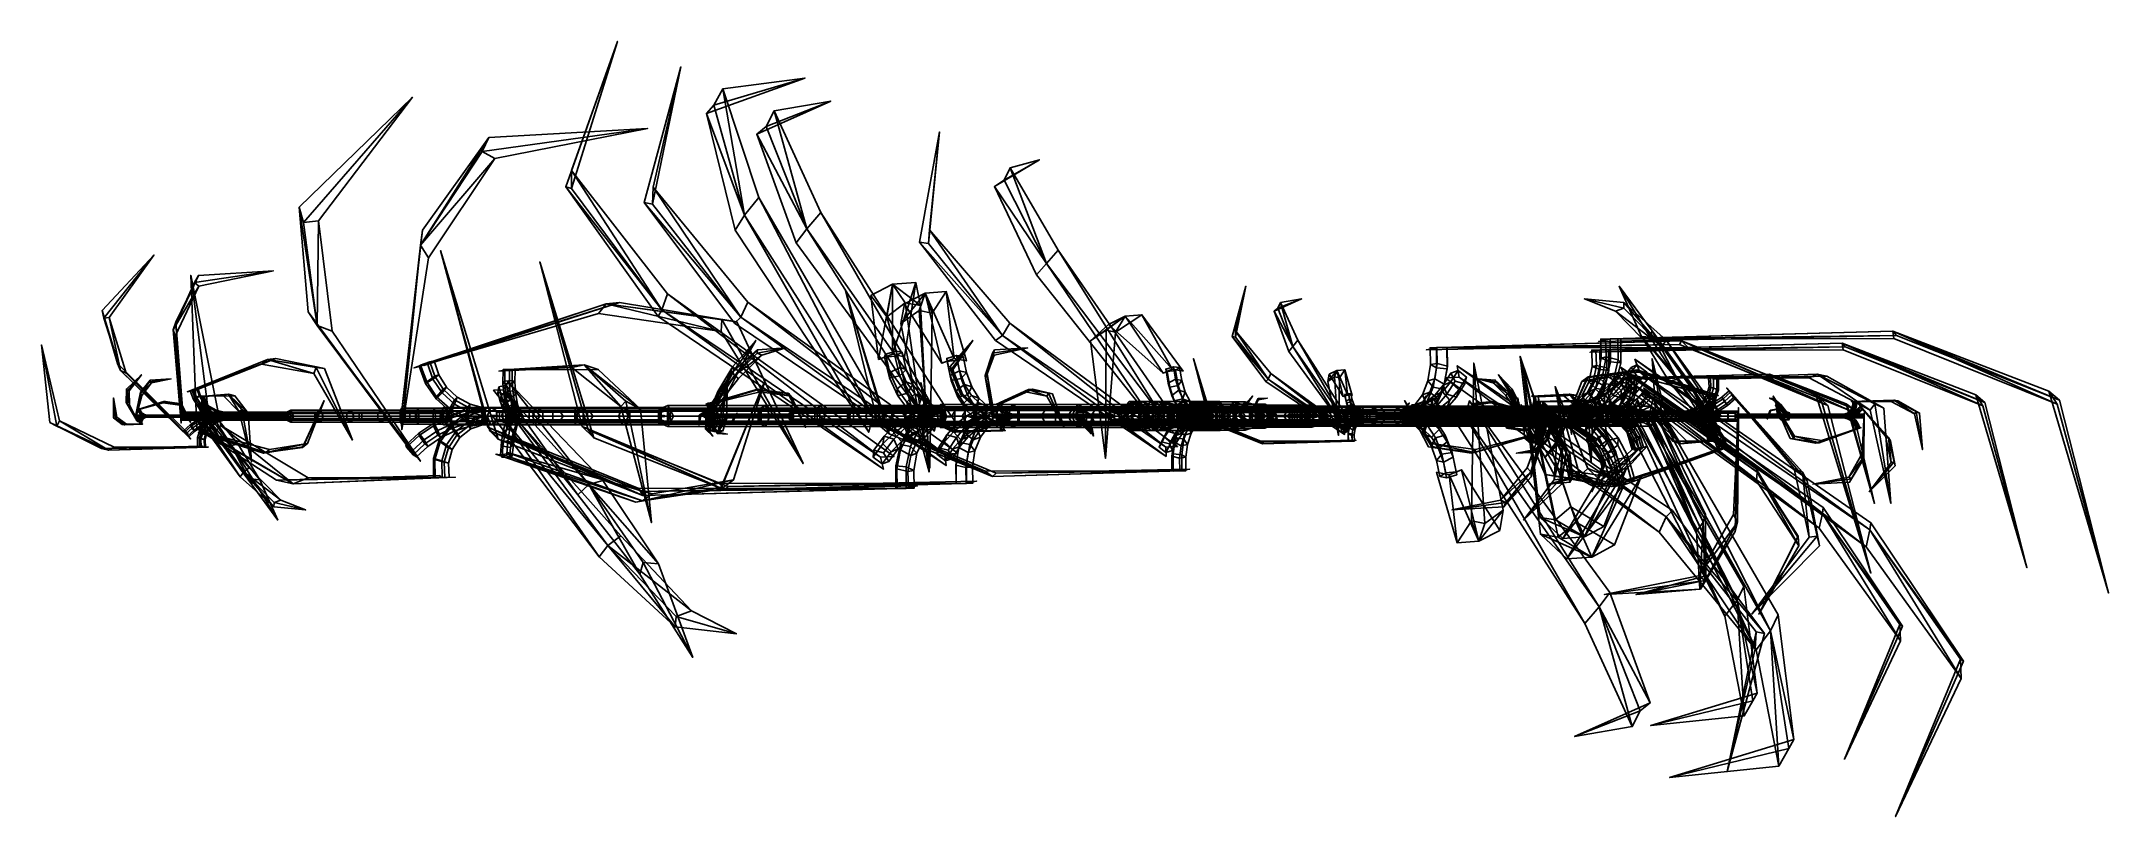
# Model space of a CAD drawing. Header units: metres. Extents: x -236 to 197, y -84 to 78.
import ezdxf

# ---------------------------------------------------------------- set-up
doc = ezdxf.new("R2010")
doc.units = ezdxf.units.M

msp = doc.modelspace()

# ---------------------------------------------------------------- linework, layer by layer
at = {"layer": 'Lacypla_Intrnd', "color": 3}
for points in [[(-198.05, 0.59, 460.3), (-201.82, 0.59, 461.15), (-201.92, 0, 460.74), (-198.18, 0, 459.9)], [(-197.83, 0.37, 460.96), (-201.67, 0.37, 461.82), (-201.82, 0.59, 461.15), (-198.05, 0.59, 460.3)], [(-197.83, -0.37, 460.96), (-201.67, -0.37, 461.82), (-201.67, 0.37, 461.82), (-197.83, 0.37, 460.96)], [(-194.37, 0.59, 459.09), (-198.05, 0.59, 460.3), (-198.18, 0, 459.9), (-194.54, 0, 458.7)], [(-194.09, 0.37, 459.72), (-197.83, 0.37, 460.96), (-198.05, 0.59, 460.3), (-194.37, 0.59, 459.09)], [(-194.09, -0.37, 459.72), (-197.83, -0.37, 460.96), (-197.83, 0.37, 460.96), (-194.09, 0.37, 459.72)], [(-190.83, 0.59, 457.52), (-194.37, 0.59, 459.09), (-194.54, 0, 458.7), (-191.04, 0, 457.15)], [(-190.49, 0.37, 458.12), (-194.09, 0.37, 459.72), (-194.37, 0.59, 459.09), (-190.83, 0.59, 457.52)], [(-190.49, -0.37, 458.12), (-194.09, -0.37, 459.72), (-194.09, 0.37, 459.72), (-190.49, 0.37, 458.12)], [(-187.46, 0.59, 455.62), (-190.83, 0.59, 457.52), (-191.04, 0, 457.15), (-187.71, 0, 455.27)], [(-187.07, 0.37, 456.18), (-190.49, 0.37, 458.12), (-190.83, 0.59, 457.52), (-187.46, 0.59, 455.62)], [(-187.07, -0.37, 456.18), (-190.49, -0.37, 458.12), (-190.49, 0.37, 458.12), (-187.07, 0.37, 456.18)], [(-184.28, 0.59, 453.38), (-187.46, 0.59, 455.62), (-187.71, 0, 455.27), (-184.53, 0, 453.03)], [(-183.89, 0.37, 453.94), (-187.07, 0.37, 456.18), (-187.46, 0.59, 455.62), (-184.28, 0.59, 453.38)], [(-183.89, -0.37, 453.94), (-187.07, -0.37, 456.18), (-187.07, 0.37, 456.18), (-183.89, 0.37, 453.94)], [(-177.65, 1.24, 448.45), (-183.9, 1.24, 453.84), (-184.86, 0.78, 452.74), (-178.58, 0.78, 447.32)], [(-178.58, 0.78, 447.32), (-184.86, 0.78, 452.74), (-184.86, -0.78, 452.74), (-178.58, -0.78, 447.32)], [(-177.08, 0, 449.15), (-183.32, 0, 454.53), (-183.9, 1.24, 453.84), (-177.65, 1.24, 448.45)], [(-171.28, 1.24, 443.22), (-177.65, 1.24, 448.45), (-178.58, 0.78, 447.32), (-172.18, 0.78, 442.07)], [(-172.18, 0.78, 442.07), (-178.58, 0.78, 447.32), (-178.58, -0.78, 447.32), (-172.18, -0.78, 442.07)], [(-170.72, 0, 443.93), (-177.08, 0, 449.15), (-177.65, 1.24, 448.45), (-171.28, 1.24, 443.22)], [(-164.77, 1.24, 438.14), (-171.28, 1.24, 443.22), (-172.18, 0.78, 442.07), (-165.64, 0.78, 436.97)], [(-165.64, 0.78, 436.97), (-172.18, 0.78, 442.07), (-172.18, -0.78, 442.07), (-165.64, -0.78, 436.97)], [(-164.23, 0, 438.86), (-170.72, 0, 443.93), (-171.28, 1.24, 443.22), (-164.77, 1.24, 438.14)], [(-158.14, 1.24, 433.23), (-164.77, 1.24, 438.14), (-165.64, 0.78, 436.97), (-158.98, 0.78, 432.03)], [(-158.98, 0.78, 432.03), (-165.64, 0.78, 436.97), (-165.64, -0.78, 436.97), (-158.98, -0.78, 432.03)], [(-157.62, 0, 433.96), (-164.23, 0, 438.86), (-164.77, 1.24, 438.14), (-158.14, 1.24, 433.23)], [(-151.39, 1.24, 428.47), (-158.14, 1.24, 433.23), (-158.98, 0.78, 432.03), (-152.23, 0.78, 427.27)], [(-152.23, 0.78, 427.27), (-158.98, 0.78, 432.03), (-158.98, -0.78, 432.03), (-152.23, -0.78, 427.27)], [(-150.87, 0, 429.2), (-157.62, 0, 433.96), (-158.14, 1.24, 433.23), (-151.39, 1.24, 428.47)], [(-142.04, 1.8, 421.01), (-151.95, 1.8, 427.64), (-152.68, 0, 426.56), (-142.81, 0, 419.97)], [(-140.77, 1.13, 422.71), (-150.78, 1.13, 429.4), (-151.95, 1.8, 427.64), (-142.04, 1.8, 421.01)], [(-140.77, -1.13, 422.71), (-150.78, -1.13, 429.4), (-150.78, 1.13, 429.4), (-140.77, 1.13, 422.71)], [(-132.46, 1.8, 413.91), (-142.04, 1.8, 421.01), (-142.81, 0, 419.97), (-133.28, 0, 412.9)], [(-131.11, 1.13, 415.54), (-140.77, 1.13, 422.71), (-142.04, 1.8, 421.01), (-132.46, 1.8, 413.91)], [(-131.11, -1.13, 415.54), (-140.77, -1.13, 422.71), (-140.77, 1.13, 422.71), (-131.11, 1.13, 415.54)], [(-123.24, 1.8, 406.34), (-132.46, 1.8, 413.91), (-133.28, 0, 412.9), (-124.11, 0, 405.38)], [(-121.81, 1.13, 407.91), (-131.11, 1.13, 415.54), (-132.46, 1.8, 413.91), (-123.24, 1.8, 406.34)], [(-121.81, -1.13, 407.91), (-131.11, -1.13, 415.54), (-131.11, 1.13, 415.54), (-121.81, 1.13, 407.91)], [(-114.4, 1.8, 398.33), (-123.24, 1.8, 406.34), (-124.11, 0, 405.38), (-115.32, 0, 397.41)], [(-112.9, 1.13, 399.83), (-121.81, 1.13, 407.91), (-123.24, 1.8, 406.34), (-114.4, 1.8, 398.33)], [(-112.9, -1.13, 399.83), (-121.81, -1.13, 407.91), (-121.81, 1.13, 407.91), (-112.9, 1.13, 399.83)], [(-105.94, 1.8, 389.88), (-114.4, 1.8, 398.33), (-115.32, 0, 397.41), (-106.86, 0, 388.96)], [(-104.45, 1.13, 391.38), (-112.9, 1.13, 399.83), (-114.4, 1.8, 398.33), (-105.94, 1.8, 389.88)], [(-104.45, -1.13, 391.38), (-112.9, -1.13, 399.83), (-112.9, 1.13, 399.83), (-104.45, 1.13, 391.38)], [(-95.27, 2.19, 380.06), (-104.99, 2.19, 390.78), (-106.9, 1.37, 389.06), (-97, 1.37, 378.15)], [(-97, 1.37, 378.15), (-106.9, 1.37, 389.06), (-106.9, -1.37, 389.06), (-97, -1.37, 378.15)], [(-94.2, 0, 381.23), (-103.81, 0, 391.85), (-104.99, 2.19, 390.78), (-95.27, 2.19, 380.06)], [(-84.54, 2.19, 370.33), (-95.27, 2.19, 380.06), (-97, 1.37, 378.15), (-86.08, 1.37, 368.26)], [(-86.08, 1.37, 368.26), (-97, 1.37, 378.15), (-97, -1.37, 378.15), (-86.08, -1.37, 368.26)], [(-83.6, 0, 371.6), (-94.2, 0, 381.23), (-95.27, 2.19, 380.06), (-84.54, 2.19, 370.33)], [(-86.96, 0, 339.04), (-88.95, 0, 338.49), (-88.89, 0.31, 338.27), (-86.89, 0.31, 338.82)], [(-86.89, 0.31, 338.82), (-88.89, 0.31, 338.27), (-88.8, 0.2, 337.91), (-86.77, 0.2, 338.47)], [(-86.77, 0.2, 338.47), (-88.8, 0.2, 337.91), (-88.8, -0.2, 337.91), (-86.77, -0.2, 338.47)], [(-84.99, 0, 339.69), (-86.96, 0, 339.04), (-86.89, 0.31, 338.82), (-84.91, 0.31, 339.48)], [(-84.91, 0.31, 339.48), (-86.89, 0.31, 338.82), (-86.77, 0.2, 338.47), (-84.77, 0.2, 339.13)], [(-84.77, 0.2, 339.13), (-86.77, 0.2, 338.47), (-86.77, -0.2, 338.47), (-84.77, -0.2, 339.13)], [(-72.91, 2.19, 361.7), (-84.54, 2.19, 370.33), (-86.08, 1.37, 368.26), (-74.24, 1.37, 359.49)], [(-74.24, 1.37, 359.49), (-86.08, 1.37, 368.26), (-86.08, -1.37, 368.26), (-74.24, -1.37, 359.49)], [(-83.06, 0, 340.43), (-84.99, 0, 339.69), (-84.91, 0.31, 339.48), (-82.96, 0.31, 340.23)], [(-82.96, 0.31, 340.23), (-84.91, 0.31, 339.48), (-84.77, 0.2, 339.13), (-82.81, 0.2, 339.89)], [(-82.81, 0.2, 339.89), (-84.77, 0.2, 339.13), (-84.77, -0.2, 339.13), (-82.81, -0.2, 339.89)], [(-72.1, 0, 363.06), (-83.6, 0, 371.6), (-84.54, 2.19, 370.33), (-72.91, 2.19, 361.7)], [(-81.16, 0, 341.27), (-83.06, 0, 340.43), (-82.96, 0.31, 340.23), (-81.06, 0.31, 341.07)], [(-81.06, 0.31, 341.07), (-82.96, 0.31, 340.23), (-82.81, 0.2, 339.89), (-80.89, 0.2, 340.74)], [(-80.89, 0.2, 340.74), (-82.81, 0.2, 339.89), (-82.81, -0.2, 339.89), (-80.89, -0.2, 340.74)], [(-79.3, 0, 342.21), (-81.16, 0, 341.27), (-81.06, 0.31, 341.07), (-79.19, 0.31, 342.01)], [(-79.19, 0.31, 342.01), (-81.06, 0.31, 341.07), (-80.89, 0.2, 340.74), (-79.03, 0.2, 341.68)], [(-79.03, 0.2, 341.68), (-80.89, 0.2, 340.74), (-80.89, -0.2, 340.74), (-79.03, -0.2, 341.68)], [(-73.7, 0.62, 345.95), (-79.56, 0.62, 342.65), (-78.98, 0.99, 341.63), (-73.31, 0.99, 344.85)], [(-73.7, -0.62, 345.95), (-79.56, -0.62, 342.65), (-79.56, 0.62, 342.65), (-73.7, 0.62, 345.95)], [(-73.31, 0.99, 344.85), (-78.98, 0.99, 341.63), (-78.63, 0, 341.01), (-73.06, 0, 344.18)], [(-60.5, 2.19, 354.26), (-72.91, 2.19, 361.7), (-74.24, 1.37, 359.49), (-61.6, 1.37, 351.93)], [(-61.6, 1.37, 351.93), (-74.24, 1.37, 359.49), (-74.24, -1.37, 359.49), (-61.6, -1.37, 351.93)], [(-67.36, 0.62, 348.21), (-73.7, 0.62, 345.95), (-73.31, 0.99, 344.85), (-67.16, 0.99, 347.06)], [(-67.36, -0.62, 348.21), (-73.7, -0.62, 345.95), (-73.7, 0.62, 345.95), (-67.36, 0.62, 348.21)], [(-67.16, 0.99, 347.06), (-73.31, 0.99, 344.85), (-73.06, 0, 344.18), (-67.04, 0, 346.35)], [(-59.82, 0, 355.69), (-72.1, 0, 363.06), (-72.91, 2.19, 361.7), (-60.5, 2.19, 354.26)], [(-60.73, 0.62, 349.35), (-67.36, 0.62, 348.21), (-67.16, 0.99, 347.06), (-60.73, 0.99, 348.18)], [(-60.73, -0.62, 349.35), (-67.36, -0.62, 348.21), (-67.36, 0.62, 348.21), (-60.73, 0.62, 349.35)], [(-60.73, 0.99, 348.18), (-67.16, 0.99, 347.06), (-67.04, 0, 346.35), (-60.73, 0, 347.46)], [(-47.35, 2.19, 348.04), (-60.5, 2.19, 354.26), (-61.6, 1.37, 351.93), (-48.45, 1.37, 345.71)], [(-48.45, 1.37, 345.71), (-61.6, 1.37, 351.93), (-61.6, -1.37, 351.93), (-48.45, -1.37, 345.71)], [(-54, 0.62, 349.33), (-60.73, 0.62, 349.35), (-60.73, 0.99, 348.18), (-54.2, 0.99, 348.18)], [(-54.2, 0.99, 348.18), (-60.73, 0.99, 348.18), (-60.73, 0, 347.46), (-54.32, 0, 347.48)], [(-54, -0.62, 349.33), (-60.73, -0.62, 349.35), (-60.73, 0.62, 349.35), (-54, 0.62, 349.33)], [(-46.67, 0, 349.47), (-59.82, 0, 355.69), (-60.5, 2.19, 354.26), (-47.35, 2.19, 348.04)], [(-47.71, 0.99, 347.06), (-54.2, 0.99, 348.18), (-54.32, 0, 347.48), (-47.83, 0, 346.35)], [(-47.51, 0.62, 348.21), (-54, 0.62, 349.33), (-54.2, 0.99, 348.18), (-47.71, 0.99, 347.06)], [(-47.51, -0.62, 348.21), (-54, -0.62, 349.33), (-54, 0.62, 349.33), (-47.51, 0.62, 348.21)], [(-32.93, 2.42, 341.28), (-47.92, 2.42, 346.63), (-48.51, 0, 344.98), (-33.82, 0, 339.78)], [(-31.46, 1.52, 343.72), (-46.97, 1.52, 349.31), (-47.92, 2.42, 346.63), (-32.93, 2.42, 341.28)], [(-31.46, -1.52, 343.72), (-46.97, -1.52, 349.31), (-46.97, 1.52, 349.31), (-31.46, 1.52, 343.72)], [(-19.26, 2.42, 333.1), (-32.93, 2.42, 341.28), (-33.82, 0, 339.78), (-20.43, 0, 331.81)], [(-17.35, 1.52, 335.21), (-31.46, 1.52, 343.72), (-32.93, 2.42, 341.28), (-19.26, 2.42, 333.1)], [(-17.35, -1.52, 335.21), (-31.46, -1.52, 343.72), (-31.46, 1.52, 343.72), (-17.35, 1.52, 335.21)], [(-7.45, 2.42, 322.42), (-19.26, 2.42, 333.1), (-20.43, 0, 331.81), (-8.85, 0, 321.38)], [(-5.16, 1.52, 324.12), (-17.35, 1.52, 335.21), (-19.26, 2.42, 333.1), (-7.45, 2.42, 322.42)], [(-17.15, 0.31, 510.26), (-18.13, 0.31, 512.09), (-18.45, 0.2, 511.92), (-17.46, 0.2, 510.06)], [(-17.46, 0.2, 510.06), (-18.45, 0.2, 511.92), (-18.45, -0.2, 511.92), (-17.46, -0.2, 510.06)], [(-16.95, 0, 510.38), (-17.93, 0, 512.2), (-18.13, 0.31, 512.09), (-17.15, 0.31, 510.26)], [(-16.03, 0.31, 508.5), (-17.15, 0.31, 510.26), (-17.46, 0.2, 510.06), (-16.33, 0.2, 508.28)], [(-16.33, 0.2, 508.28), (-17.46, 0.2, 510.06), (-17.46, -0.2, 510.06), (-16.33, -0.2, 508.28)], [(-5.16, -1.52, 324.12), (-17.35, -1.52, 335.21), (-17.35, 1.52, 335.21), (-5.16, 1.52, 324.12)], [(-15.85, 0, 508.64), (-16.95, 0, 510.38), (-17.15, 0.31, 510.26), (-16.03, 0.31, 508.5)], [(-14.79, 0.31, 506.83), (-16.03, 0.31, 508.5), (-16.33, 0.2, 508.28), (-15.07, 0.2, 506.59)], [(-15.07, 0.2, 506.59), (-16.33, 0.2, 508.28), (-16.33, -0.2, 508.28), (-15.07, -0.2, 506.59)], [(-14.62, 0, 506.98), (-15.85, 0, 508.64), (-16.03, 0.31, 508.5), (-14.79, 0.31, 506.83)], [(-13.43, 0.31, 505.25), (-14.79, 0.31, 506.83), (-15.07, 0.2, 506.59), (-13.7, 0.2, 504.99)], [(-13.7, 0.2, 504.99), (-15.07, 0.2, 506.59), (-15.07, -0.2, 506.59), (-13.7, -0.2, 504.99)], [(-13.27, 0, 505.41), (-14.62, 0, 506.98), (-14.79, 0.31, 506.83), (-13.43, 0.31, 505.25)], [(-11.96, 0.31, 503.78), (-13.43, 0.31, 505.25), (-13.7, 0.2, 504.99), (-12.22, 0.2, 503.51)], [(-12.22, 0.2, 503.51), (-13.7, 0.2, 504.99), (-13.7, -0.2, 504.99), (-12.22, -0.2, 503.51)], [(-11.8, 0, 503.94), (-13.27, 0, 505.41), (-13.43, 0.31, 505.25), (-11.96, 0.31, 503.78)], [(-7.29, 0.99, 499.19), (-12.24, 0.99, 503.45), (-12.71, 0, 502.91), (-7.83, 0, 498.72)], [(-6.41, 0.62, 499.95), (-11.48, 0.62, 504.34), (-12.24, 0.99, 503.45), (-7.29, 0.99, 499.19)], [(-6.41, -0.62, 499.95), (-11.48, -0.62, 504.34), (-11.48, 0.62, 504.34), (-6.41, 0.62, 499.95)], [(-5.95, 3.04, 80.43), (-8.41, 3.04, 100.43), (-10.59, 0, 100.16), (-8.13, 0, 80.21)], [(-6.42, 3.03, 100.58), (-6.91, 3.03, 120.73), (-10.48, 1.9, 120.64), (-9.98, 1.9, 100.49)], [(-6.91, 3.03, 120.73), (-5.43, 3.03, 140.73), (-8.99, 1.9, 141), (-10.48, 1.9, 120.64)], [(-9.98, 1.9, 100.49), (-10.48, 1.9, 120.64), (-10.48, -1.9, 120.64), (-9.98, -1.9, 100.49)], [(-10.48, 1.9, 120.64), (-8.99, 1.9, 141), (-8.99, -1.9, 141), (-10.48, -1.9, 120.64)], [(-5.43, 3.03, 140.73), (-2, 3.03, 160.5), (-5.51, 1.9, 161.11), (-8.99, 1.9, 141)], [(-8.99, 1.9, 141), (-5.51, 1.9, 161.11), (-5.51, -1.9, 161.11), (-8.99, -1.9, 141)], [(2.05, 2.42, 309.64), (-7.45, 2.42, 322.42), (-8.85, 0, 321.38), (0.47, 0, 308.89)], [(-2.39, 1.91, 80.78), (-4.87, 1.91, 100.87), (-8.41, 3.04, 100.43), (-5.95, 3.04, 80.43)], [(-3.97, 3.04, 60.37), (-5.95, 3.04, 80.43), (-8.13, 0, 80.21), (-6.16, 0, 60.21)], [(-3.02, 0.99, 494.24), (-7.29, 0.99, 499.19), (-7.83, 0, 498.72), (-3.63, 0, 493.86)], [(4.62, 1.52, 310.86), (-5.16, 1.52, 324.12), (-7.45, 2.42, 322.42), (2.05, 2.42, 309.64)], [(-2.04, 0.62, 494.86), (-6.41, 0.62, 499.95), (-7.29, 0.99, 499.19), (-3.02, 0.99, 494.24)], [(-4.22, 0, 100.63), (-4.72, 0, 120.78), (-6.91, 3.03, 120.73), (-6.42, 3.03, 100.58)], [(-4.72, 0, 120.78), (-3.24, 0, 140.57), (-5.43, 3.03, 140.73), (-6.91, 3.03, 120.73)], [(-2.04, -0.62, 494.86), (-6.41, -0.62, 499.95), (-6.41, 0.62, 499.95), (-2.04, 0.62, 494.86)], [(-2.49, 3.04, 40.27), (-3.97, 3.04, 60.37), (-6.16, 0, 60.21), (-4.68, 0, 40.17)], [(-0.41, 1.91, 60.64), (-2.39, 1.91, 80.78), (-5.95, 3.04, 80.43), (-3.97, 3.04, 60.37)], [(-2, 3.03, 160.5), (3.36, 3.03, 179.83), (-0.08, 1.9, 180.78), (-5.51, 1.9, 161.11)], [(-5.51, 1.9, 161.11), (-0.08, 1.9, 180.78), (-0.08, -1.9, 180.78), (-5.51, -1.9, 161.11)], [(-3.24, 0, 140.57), (0.17, 0, 160.12), (-2, 3.03, 160.5), (-5.43, 3.03, 140.73)], [(4.62, -1.52, 310.86), (-5.16, -1.52, 324.12), (-5.16, 1.52, 324.12), (4.62, 1.52, 310.86)], [(-2.39, -1.91, 80.78), (-4.87, -1.91, 100.87), (-4.87, 1.91, 100.87), (-2.39, 1.91, 80.78)], [(-1.5, 3.04, 20.15), (-2.49, 3.04, 40.27), (-4.68, 0, 40.17), (-3.69, 0, 20.09)], [(-3.69, 0, 20.09), (-4.68, 0, 40.17), (-2.49, -3.04, 40.27), (-1.5, -3.04, 20.15)], [(1.08, 1.91, 40.45), (-0.41, 1.91, 60.64), (-3.97, 3.04, 60.37), (-2.49, 3.04, 40.27)], [(-1, 3.04, -0.02), (-1.5, 3.04, 20.15), (-3.69, 0, 20.09), (-3.2, 0, -0.08)], [(-3.2, 0, -0.08), (-3.69, 0, 20.09), (-1.5, -3.04, 20.15), (-1, -3.04, -0.02)], [(0.48, 0.99, 488.72), (-3.02, 0.99, 494.24), (-3.63, 0, 493.86), (-0.17, 0, 488.43)], [(1.55, 0.62, 489.19), (-2.04, 0.62, 494.86), (-3.02, 0.99, 494.24), (0.48, 0.99, 488.72)], [(2.07, 1.91, 20.23), (1.08, 1.91, 40.45), (-2.49, 3.04, 40.27), (-1.5, 3.04, 20.15)], [(-0.41, -1.91, 60.64), (-2.39, -1.91, 80.78), (-2.39, 1.91, 80.78), (-0.41, 1.91, 60.64)], [(1.55, -0.62, 489.19), (-2.04, -0.62, 494.86), (-2.04, 0.62, 494.86), (1.55, 0.62, 489.19)], [(0.17, 0, 160.12), (5.47, 0, 179.25), (3.36, 3.03, 179.83), (-2, 3.03, 160.5)], [(2.57, 1.91, 0.06), (2.07, 1.91, 20.23), (-1.5, 3.04, 20.15), (-1, 3.04, -0.02)], [(1.08, -1.91, 40.45), (-0.41, -1.91, 60.64), (-0.41, 1.91, 60.64), (1.08, 1.91, 40.45)], [(3.13, 0.99, 482.74), (0.48, 0.99, 488.72), (-0.17, 0, 488.43), (2.44, 0, 482.55)], [(3.36, 3.03, 179.83), (10.58, 3.03, 198.54), (7.25, 1.9, 199.83), (-0.08, 1.9, 180.78)], [(-0.08, 1.9, 180.78), (7.25, 1.9, 199.83), (7.25, -1.9, 199.83), (-0.08, -1.9, 180.78)], [(8.93, 2.42, 295.1), (2.05, 2.42, 309.64), (0.47, 0, 308.89), (7.34, 0, 294.35)], [(4.26, 0.62, 483.05), (1.55, 0.62, 489.19), (0.48, 0.99, 488.72), (3.13, 0.99, 482.74)], [(2.07, -1.91, 20.23), (1.08, -1.91, 40.45), (1.08, 1.91, 40.45), (2.07, 1.91, 20.23)], [(4.26, -0.62, 483.05), (1.55, -0.62, 489.19), (1.55, 0.62, 489.19), (4.26, 0.62, 483.05)], [(5.57, 2.79, 332.31), (5.12, 2.79, 350.81), (1.83, 1.75, 350.73), (2.3, 1.75, 331.99)], [(5.12, 2.79, 350.81), (6.03, 2.79, 369.29), (2.75, 1.75, 369.45), (1.83, 1.75, 350.73)], [(2.3, 1.75, 331.99), (1.83, 1.75, 350.73), (1.83, -1.75, 350.73), (2.3, -1.75, 331.99)], [(1.83, 1.75, 350.73), (2.75, 1.75, 369.45), (2.75, -1.75, 369.45), (1.83, -1.75, 350.73)], [(11.5, 1.52, 296.32), (4.62, 1.52, 310.86), (2.05, 2.42, 309.64), (8.93, 2.42, 295.1)], [(2.57, -1.91, 0.06), (2.07, -1.91, 20.23), (2.07, 1.91, 20.23), (2.57, 1.91, 0.06)], [(7.38, 2.79, 313.9), (5.57, 2.79, 332.31), (2.3, 1.75, 331.99), (4.14, 1.75, 313.34)], [(4.14, 1.75, 313.34), (2.3, 1.75, 331.99), (2.3, -1.75, 331.99), (4.14, -1.75, 313.34)], [(6.5, 2.68, 458.76), (4.33, 2.68, 476.38), (2.41, 0, 476.14), (4.57, 0, 458.62)], [(4.89, 0.99, 476.4), (3.13, 0.99, 482.74), (2.44, 0, 482.55), (4.2, 0, 476.21)], [(6.03, 2.51, 476.5), (5.62, 2.51, 493.19), (2.67, 1.58, 493.12), (3.08, 1.58, 476.43)], [(5.62, 2.51, 493.19), (6.85, 2.51, 509.76), (3.9, 1.58, 509.97), (2.67, 1.58, 493.12)], [(3.08, 1.58, 476.43), (2.67, 1.58, 493.12), (2.67, -1.58, 493.12), (3.08, -1.58, 476.43)], [(2.67, 1.58, 493.12), (3.9, 1.58, 509.97), (3.9, -1.58, 509.97), (2.67, -1.58, 493.12)], [(6.03, 2.79, 369.29), (8.3, 2.79, 387.65), (5.04, 1.75, 388.05), (2.75, 1.75, 369.45)], [(2.75, 1.75, 369.45), (5.04, 1.75, 388.05), (5.04, -1.75, 388.05), (2.75, -1.75, 369.45)], [(6.01, 0.62, 476.71), (4.26, 0.62, 483.05), (3.13, 0.99, 482.74), (4.89, 0.99, 476.4)], [(5.47, 0, 179.25), (12.63, 0, 197.75), (10.58, 3.03, 198.54), (3.36, 3.03, 179.83)], [(6.85, 2.51, 509.76), (9.69, 2.51, 526.12), (6.78, 1.58, 526.63), (3.9, 1.58, 509.97)], [(3.9, 1.58, 509.97), (6.78, 1.58, 526.63), (6.78, -1.58, 526.63), (3.9, -1.58, 509.97)], [(10.56, 2.79, 295.6), (7.38, 2.79, 313.9), (4.14, 1.75, 313.34), (7.32, 1.75, 295.04)], [(7.32, 1.75, 295.04), (4.14, 1.75, 313.34), (4.14, -1.75, 313.34), (7.32, -1.75, 295.04)], [(6.01, -0.62, 476.71), (4.26, -0.62, 483.05), (4.26, 0.62, 483.05), (6.01, 0.62, 476.71)], [(9.64, 1.68, 458.99), (7.45, 1.68, 476.76), (4.33, 2.68, 476.38), (6.5, 2.68, 458.76)], [(6.5, 2.68, 387.83), (7.81, 2.68, 405.57), (5.88, 0, 405.71), (4.57, 0, 387.97)], [(7.81, 2.68, 441.06), (6.5, 2.68, 458.76), (4.57, 0, 458.62), (5.87, 0, 441.01)], [(11.5, -1.52, 296.32), (4.62, -1.52, 310.86), (4.62, 1.52, 310.86), (11.5, 1.52, 296.32)], [(7.58, 0, 332.51), (7.14, 0, 350.86), (5.12, 2.79, 350.81), (5.57, 2.79, 332.31)], [(7.14, 0, 350.86), (8.05, 0, 369.19), (6.03, 2.79, 369.29), (5.12, 2.79, 350.81)], [(9.37, 0, 314.24), (7.58, 0, 332.51), (5.57, 2.79, 332.31), (7.38, 2.79, 313.9)], [(7.85, 0, 476.55), (7.44, 0, 493.24), (5.62, 2.51, 493.19), (6.03, 2.51, 476.5)], [(7.44, 0, 493.24), (8.66, 0, 509.62), (6.85, 2.51, 509.76), (5.62, 2.51, 493.19)], [(8.02, 2.02, 387.55), (12.23, 2.02, 400.3), (9.97, 1.27, 401.05), (5.76, 1.27, 388.3)], [(5.76, 1.27, 388.3), (9.97, 1.27, 401.05), (9.97, -1.27, 401.05), (5.76, -1.27, 388.3)], [(8.24, 2.68, 423.31), (7.81, 2.68, 441.06), (5.87, 0, 441.01), (6.31, 0, 423.36)], [(7.81, 2.68, 405.57), (8.24, 2.68, 423.31), (6.31, 0, 423.36), (5.88, 0, 405.71)], [(8.05, 0, 369.19), (10.3, 0, 387.4), (8.3, 2.79, 387.65), (6.03, 2.79, 369.29)], [(9.64, 1.68, 387.59), (10.95, 1.68, 405.34), (7.81, 2.68, 405.57), (6.5, 2.68, 387.83)], [(10.96, 1.68, 441.14), (9.64, 1.68, 458.99), (6.5, 2.68, 458.76), (7.81, 2.68, 441.06)], [(8.7, 2.95, 199.14), (13.47, 2.95, 218.16), (11.4, 0, 218.67), (6.63, 0, 199.66)], [(13.44, 2.95, 276.31), (8.7, 2.95, 295.21), (6.63, 0, 294.69), (11.33, 0, 276.05)], [(9.69, 2.51, 526.12), (14.13, 2.51, 542.13), (11.28, 1.58, 542.92), (6.78, 1.58, 526.63)], [(6.78, 1.58, 526.63), (11.28, 1.58, 542.92), (11.28, -1.58, 542.92), (6.78, -1.58, 526.63)], [(8.66, 0, 509.62), (11.48, 0, 525.81), (9.69, 2.51, 526.12), (6.85, 2.51, 509.76)], [(12.55, 0, 295.95), (9.37, 0, 314.24), (7.38, 2.79, 313.9), (10.56, 2.79, 295.6)], [(9.64, -1.68, 458.99), (7.45, -1.68, 476.76), (7.45, 1.68, 476.76), (9.64, 1.68, 458.99)], [(10.95, 1.68, 405.34), (11.39, 1.68, 423.24), (8.24, 2.68, 423.31), (7.81, 2.68, 405.57)], [(11.39, 1.68, 423.24), (10.96, 1.68, 441.14), (7.81, 2.68, 441.06), (8.24, 2.68, 423.31)], [(9.4, 0, 387.09), (13.62, 0, 399.84), (12.23, 2.02, 400.3), (8.02, 2.02, 387.55)], [(12.07, 1.85, 198.3), (16.83, 1.85, 217.31), (13.47, 2.95, 218.16), (8.7, 2.95, 199.14)], [(16.89, 1.85, 276.74), (12.07, 1.85, 296.05), (8.7, 2.95, 295.21), (13.44, 2.95, 276.31)], [(9.99, 1.24, 198.68), (14.58, 1.24, 205.55), (13.36, 0.78, 206.36), (8.77, 0.78, 199.49)], [(8.77, 0.78, 199.49), (13.36, 0.78, 206.36), (13.36, -0.78, 206.36), (8.77, -0.78, 199.49)], [(9.64, -1.68, 387.59), (10.95, -1.68, 405.34), (10.95, 1.68, 405.34), (9.64, 1.68, 387.59)], [(10.96, -1.68, 441.14), (9.64, -1.68, 458.99), (9.64, 1.68, 458.99), (10.96, 1.68, 441.14)], [(11.48, 0, 525.81), (15.88, 0, 541.64), (14.13, 2.51, 542.13), (9.69, 2.51, 526.12)], [(12.23, 2.02, 400.3), (18.8, 2.02, 411.87), (16.73, 1.27, 413.04), (9.97, 1.27, 401.05)], [(9.97, 1.27, 401.05), (16.73, 1.27, 413.04), (16.73, -1.27, 413.04), (9.97, -1.27, 401.05)], [(10.74, 0, 198.18), (15.33, 0, 205.05), (14.58, 1.24, 205.55), (9.99, 1.24, 198.68)], [(10.95, -1.68, 405.34), (11.39, -1.68, 423.24), (11.39, 1.68, 423.24), (10.95, 1.68, 405.34)], [(11.39, -1.68, 423.24), (10.96, -1.68, 441.14), (10.96, 1.68, 441.14), (11.39, 1.68, 423.24)], [(14.13, 2.51, 542.13), (20.11, 2.51, 557.62), (17.35, 1.58, 558.69), (11.28, 1.58, 542.92)], [(11.28, 1.58, 542.92), (17.35, 1.58, 558.69), (17.35, -1.58, 558.69), (11.28, -1.58, 542.92)], [(15.84, 2.95, 256.98), (13.44, 2.95, 276.31), (11.33, 0, 276.05), (13.7, 0, 256.98)], [(13.47, 2.95, 218.16), (15.84, 2.95, 237.49), (13.73, 0, 237.75), (11.4, 0, 218.67)], [(12.07, -1.85, 198.3), (16.83, -1.85, 217.31), (16.83, 1.85, 217.31), (12.07, 1.85, 198.3)], [(16.89, -1.85, 276.74), (12.07, -1.85, 296.05), (12.07, 1.85, 296.05), (16.89, 1.85, 276.74)], [(13.62, 0, 399.84), (20.07, 0, 411.15), (18.8, 2.02, 411.87), (12.23, 2.02, 400.3)], [(14.58, 1.24, 205.55), (20.51, 1.24, 211.17), (19.5, 0.78, 212.23), (13.36, 0.78, 206.36)], [(13.36, 0.78, 206.36), (19.5, 0.78, 212.23), (19.5, -0.78, 212.23), (13.36, -0.78, 206.36)], [(19.31, 1.85, 256.98), (16.89, 1.85, 276.74), (13.44, 2.95, 276.31), (15.84, 2.95, 256.98)], [(16.83, 1.85, 217.31), (19.29, 1.85, 237.07), (15.84, 2.95, 237.49), (13.47, 2.95, 218.16)], [(15.84, 2.95, 237.49), (15.84, 2.95, 256.98), (13.7, 0, 256.98), (13.73, 0, 237.75)], [(15.88, 0, 541.64), (21.8, 0, 556.97), (20.11, 2.51, 557.62), (14.13, 2.51, 542.13)], [(15.33, 0, 205.05), (21.13, 0, 210.52), (20.51, 1.24, 211.17), (14.58, 1.24, 205.55)], [(19.29, 1.85, 237.07), (19.31, 1.85, 256.98), (15.84, 2.95, 256.98), (15.84, 2.95, 237.49)], [(18.8, 2.02, 411.87), (27.49, 2.02, 421.93), (25.69, 1.27, 423.48), (16.73, 1.27, 413.04)], [(16.73, 1.27, 413.04), (25.69, 1.27, 423.48), (25.69, -1.27, 423.48), (16.73, -1.27, 413.04)], [(16.83, -1.85, 217.31), (19.29, -1.85, 237.07), (19.29, 1.85, 237.07), (16.83, 1.85, 217.31)], [(19.31, -1.85, 256.98), (16.89, -1.85, 276.74), (16.89, 1.85, 276.74), (19.31, 1.85, 256.98)], [(18.6, 2.31, 558.15), (23.06, 2.31, 572.85), (21.47, 0, 573.33), (17, 0, 558.63)], [(21.21, 1.45, 557.36), (25.67, 1.45, 572.06), (23.06, 2.31, 572.85), (18.6, 2.31, 558.15)], [(20.07, 0, 411.15), (28.6, 0, 420.97), (27.49, 2.02, 421.93), (18.8, 2.02, 411.87)], [(19.29, -1.85, 237.07), (19.31, -1.85, 256.98), (19.31, 1.85, 256.98), (19.29, 1.85, 237.07)], [(20.51, 1.24, 211.17), (27.52, 1.24, 215.37), (26.77, 0.78, 216.62), (19.5, 0.78, 212.23)], [(19.5, 0.78, 212.23), (26.77, 0.78, 216.62), (26.77, -0.78, 216.62), (19.5, -0.78, 212.23)], [(21.13, 0, 210.52), (27.98, 0, 214.6), (27.52, 1.24, 215.37), (20.51, 1.24, 211.17)], [(21.21, -1.45, 557.36), (25.67, -1.45, 572.06), (25.67, 1.45, 572.06), (21.21, 1.45, 557.36)], [(23.06, 2.31, 572.85), (26.42, 2.31, 587.79), (24.79, 0, 588.15), (21.47, 0, 573.33)], [(25.67, 1.45, 572.06), (29.07, 1.45, 587.19), (26.42, 2.31, 587.79), (23.06, 2.31, 572.85)], [(26.63, 0.31, 640.63), (24.91, 0.31, 641.78), (24.78, 0, 641.59), (26.47, 0, 640.47)], [(26.42, 2.31, 587.79), (28.66, 2.31, 602.93), (27.01, 0, 603.18), (24.79, 0, 588.15)], [(26.89, 0.2, 640.89), (25.11, 0.2, 642.08), (24.91, 0.31, 641.78), (26.63, 0.31, 640.63)], [(26.89, -0.2, 640.89), (25.11, -0.2, 642.08), (25.11, 0.2, 642.08), (26.89, 0.2, 640.89)], [(25.67, -1.45, 572.06), (29.07, -1.45, 587.19), (29.07, 1.45, 587.19), (25.67, 1.45, 572.06)], [(27.49, 2.02, 421.93), (37.98, 2.02, 430.1), (36.52, 1.27, 431.97), (25.69, 1.27, 423.48)], [(25.69, 1.27, 423.48), (36.52, 1.27, 431.97), (36.52, -1.27, 431.97), (25.69, -1.27, 423.48)], [(29.07, 1.45, 587.19), (31.35, 1.45, 602.53), (28.66, 2.31, 602.93), (26.42, 2.31, 587.79)], [(28.09, 0.31, 639.17), (26.63, 0.31, 640.63), (26.47, 0, 640.47), (27.9, 0, 639.04)], [(28.4, 0.2, 639.37), (26.89, 0.2, 640.89), (26.63, 0.31, 640.63), (28.09, 0.31, 639.17)], [(27.52, 1.24, 215.37), (35.28, 1.24, 217.92), (34.83, 0.78, 219.31), (26.77, 0.78, 216.62)], [(26.77, 0.78, 216.62), (34.83, 0.78, 219.31), (34.83, -0.78, 219.31), (26.77, -0.78, 216.62)], [(28.4, -0.2, 639.37), (26.89, -0.2, 640.89), (26.89, 0.2, 640.89), (28.4, 0.2, 639.37)], [(28.66, 2.31, 602.93), (29.79, 2.31, 618.2), (28.12, 0, 618.32), (27.01, 0, 603.18)], [(28.6, 0, 420.97), (38.88, 0, 428.95), (37.98, 2.02, 430.1), (27.49, 2.02, 421.93)], [(27.98, 0, 214.6), (35.57, 0, 217.07), (35.28, 1.24, 217.92), (27.52, 1.24, 215.37)], [(29.24, 0.31, 637.45), (28.09, 0.31, 639.17), (27.9, 0, 639.04), (29.03, 0, 637.36)], [(29.59, 0.2, 637.59), (28.4, 0.2, 639.37), (28.09, 0.31, 639.17), (29.24, 0.31, 637.45)], [(29.79, 2.31, 618.2), (29.78, 2.31, 633.51), (28.11, 0, 633.51), (28.12, 0, 618.32)], [(29.59, -0.2, 637.59), (28.4, -0.2, 639.37), (28.4, 0.2, 639.37), (29.59, 0.2, 637.59)], [(31.35, 1.45, 602.53), (32.5, 1.45, 618), (29.79, 2.31, 618.2), (28.66, 2.31, 602.93)], [(31.21, 2.02, 633.44), (32.53, 2.02, 646.81), (30.16, 1.27, 647.04), (28.85, 1.27, 633.68)], [(28.85, 1.27, 633.68), (30.16, 1.27, 647.04), (30.16, -1.27, 647.04), (28.85, -1.27, 633.68)], [(30.04, 0.31, 635.54), (29.24, 0.31, 637.45), (29.03, 0, 637.36), (29.82, 0, 635.49)], [(29.07, -1.45, 587.19), (31.35, -1.45, 602.53), (31.35, 1.45, 602.53), (29.07, 1.45, 587.19)], [(30.4, 0.2, 635.61), (29.59, 0.2, 637.59), (29.24, 0.31, 637.45), (30.04, 0.31, 635.54)], [(30.4, -0.2, 635.61), (29.59, -0.2, 637.59), (29.59, 0.2, 637.59), (30.4, 0.2, 635.61)], [(32.5, 1.45, 618), (32.5, 1.45, 633.51), (29.78, 2.31, 633.51), (29.79, 2.31, 618.2)], [(30.45, 0.31, 633.49), (30.04, 0.31, 635.54), (29.82, 0, 635.49), (30.22, 0, 633.44)], [(30.81, 0.2, 633.56), (30.4, 0.2, 635.61), (30.04, 0.31, 635.54), (30.45, 0.31, 633.49)], [(32.53, 2.02, 646.81), (35.14, 2.02, 659.91), (32.81, 1.27, 660.38), (30.16, 1.27, 647.04)], [(30.16, 1.27, 647.04), (32.81, 1.27, 660.38), (32.81, -1.27, 660.38), (30.16, -1.27, 647.04)], [(30.81, -0.2, 633.56), (30.4, -0.2, 635.61), (30.4, 0.2, 635.61), (30.81, 0.2, 633.56)], [(32.67, 0, 633.3), (33.98, 0, 646.67), (32.53, 2.02, 646.81), (31.21, 2.02, 633.44)], [(31.35, -1.45, 602.53), (32.5, -1.45, 618), (32.5, 1.45, 618), (31.35, 1.45, 602.53)], [(32.5, -1.45, 618), (32.5, -1.45, 633.51), (32.5, 1.45, 633.51), (32.5, 1.45, 618)], [(33.98, 0, 646.67), (36.57, 0, 659.63), (35.14, 2.02, 659.91), (32.53, 2.02, 646.81)], [(35.14, 2.02, 659.91), (39.02, 2.02, 672.7), (36.75, 1.27, 673.39), (32.81, 1.27, 660.38)], [(32.81, 1.27, 660.38), (36.75, 1.27, 673.39), (36.75, -1.27, 673.39), (32.81, -1.27, 660.38)], [(35.28, 1.24, 217.92), (43.42, 1.24, 218.71), (43.28, 0.78, 220.17), (34.83, 0.78, 219.31)], [(34.83, 0.78, 219.31), (43.28, 0.78, 220.17), (43.28, -0.78, 220.17), (34.83, -0.78, 219.31)], [(36.57, 0, 659.63), (40.42, 0, 672.28), (39.02, 2.02, 672.7), (35.14, 2.02, 659.91)], [(35.57, 0, 217.07), (43.51, 0, 217.82), (43.42, 1.24, 218.71), (35.28, 1.24, 217.92)], [(37.98, 2.02, 430.1), (49.87, 2.02, 436.07), (48.8, 1.27, 438.19), (36.52, 1.27, 431.97)], [(36.52, 1.27, 431.97), (48.8, 1.27, 438.19), (48.8, -1.27, 438.19), (36.52, -1.27, 431.97)], [(39.02, 2.02, 672.7), (44.14, 2.02, 685.05), (41.94, 1.27, 685.96), (36.75, 1.27, 673.39)], [(36.75, 1.27, 673.39), (41.94, 1.27, 685.96), (41.94, -1.27, 685.96), (36.75, -1.27, 673.39)], [(38.88, 0, 428.95), (50.52, 0, 434.76), (49.87, 2.02, 436.07), (37.98, 2.02, 430.1)], [(40.42, 0, 672.28), (45.49, 0, 684.49), (44.14, 2.02, 685.05), (39.02, 2.02, 672.7)], [(44.14, 2.02, 685.05), (50.44, 2.02, 696.83), (48.34, 1.27, 697.95), (41.94, 1.27, 685.96)], [(41.94, 1.27, 685.96), (48.34, 1.27, 697.95), (48.34, -1.27, 697.95), (41.94, -1.27, 685.96)], [(43.35, 0.59, 219.31), (47.2, 0.59, 219.88), (47.14, 0, 220.3), (43.29, 0, 219.73)], [(43.45, 0.37, 218.63), (47.3, 0.37, 219.2), (47.2, 0.59, 219.88), (43.35, 0.59, 219.31)], [(43.45, -0.37, 218.63), (47.3, -0.37, 219.2), (47.3, 0.37, 219.2), (43.45, 0.37, 218.63)], [(45.49, 0, 684.49), (51.73, 0, 696.14), (50.44, 2.02, 696.83), (44.14, 2.02, 685.05)], [(47.2, 0.59, 219.88), (51, 0.59, 220.64), (50.92, 0, 221.06), (47.14, 0, 220.3)], [(47.3, 0.37, 219.2), (51.14, 0.37, 219.97), (51, 0.59, 220.64), (47.2, 0.59, 219.88)], [(47.3, -0.37, 219.2), (51.14, -0.37, 219.97), (51.14, 0.37, 219.97), (47.3, 0.37, 219.2)], [(49.38, 1.53, 697.33), (53.04, 1.53, 706.82), (52.01, 0, 707.22), (48.35, 0, 697.73)], [(49.32, 1.53, 437.1), (58.17, 1.53, 442.12), (57.63, 0, 443.08), (48.77, 0, 438.07)], [(50.21, 0.96, 435.54), (59.06, 0.96, 440.55), (58.17, 1.53, 442.12), (49.32, 1.53, 437.1)], [(51.06, 0.96, 696.68), (54.72, 0.96, 706.17), (53.04, 1.53, 706.82), (49.38, 1.53, 697.33)], [(50, 0.59, 697.02), (52.47, 0.59, 700.03), (51.94, 0.37, 700.47), (49.47, 0.37, 697.46)], [(49.47, 0.37, 697.46), (51.94, 0.37, 700.47), (51.94, -0.37, 700.47), (49.47, -0.37, 697.46)], [(50.33, 0, 696.75), (52.8, 0, 699.76), (52.47, 0.59, 700.03), (50, 0.59, 697.02)], [(50.21, -0.96, 435.54), (59.06, -0.96, 440.55), (59.06, 0.96, 440.55), (50.21, 0.96, 435.54)], [(51, 0.59, 220.64), (54.77, 0.59, 221.58), (54.67, 0, 221.99), (50.92, 0, 221.06)], [(51.14, 0.37, 219.97), (54.94, 0.37, 220.92), (54.77, 0.59, 221.58), (51, 0.59, 220.64)], [(51.06, -0.96, 696.68), (54.72, -0.96, 706.17), (54.72, 0.96, 706.17), (51.06, 0.96, 696.68)], [(51.14, -0.37, 219.97), (54.94, -0.37, 220.92), (54.94, 0.37, 220.92), (51.14, 0.37, 219.97)], [(52.47, 0.59, 700.03), (55.45, 0.59, 702.47), (55.01, 0.37, 703), (51.94, 0.37, 700.47)], [(51.94, 0.37, 700.47), (55.01, 0.37, 703), (55.01, -0.37, 703), (51.94, -0.37, 700.47)], [(53.04, 1.53, 706.82), (55.5, 1.53, 716.63), (54.42, 0, 716.9), (52.01, 0, 707.22)], [(52.8, 0, 699.76), (55.72, 0, 702.14), (55.45, 0.59, 702.47), (52.47, 0.59, 700.03)], [(54.72, 0.96, 706.17), (57.24, 0.96, 716.2), (55.5, 1.53, 716.63), (53.04, 1.53, 706.82)], [(56.73, 1.53, 736.79), (55.48, 1.53, 746.83), (54.39, 0, 746.69), (55.62, 0, 736.79)], [(54.84, 0.07, 748.12), (54.42, 0.07, 748.22), (54.41, 0, 748.17), (54.82, 0, 748.08)], [(55.5, 1.53, 716.63), (56.73, 1.53, 726.67), (55.63, 0, 726.81), (54.42, 0, 716.9)], [(54.88, 0.04, 748.19), (54.43, 0.04, 748.29), (54.42, 0.07, 748.22), (54.84, 0.07, 748.12)], [(54.88, -0.04, 748.19), (54.43, -0.04, 748.29), (54.43, 0.04, 748.29), (54.88, 0.04, 748.19)], [(54.77, 0.59, 221.58), (58.48, 0.59, 222.71), (58.36, 0, 223.12), (54.67, 0, 221.99)], [(54.72, -0.96, 706.17), (57.24, -0.96, 716.2), (57.24, 0.96, 716.2), (54.72, 0.96, 706.17)], [(54.94, 0.37, 220.92), (58.68, 0.37, 222.05), (58.48, 0.59, 222.71), (54.77, 0.59, 221.58)], [(55.23, 0.07, 747.93), (54.84, 0.07, 748.12), (54.82, 0, 748.08), (55.2, 0, 747.89)], [(55.28, 0.04, 747.99), (54.88, 0.04, 748.19), (54.84, 0.07, 748.12), (55.23, 0.07, 747.93)], [(55.28, -0.04, 747.99), (54.88, -0.04, 748.19), (54.88, 0.04, 748.19), (55.28, 0.04, 747.99)], [(54.94, -0.37, 220.92), (58.68, -0.37, 222.05), (58.68, 0.37, 222.05), (54.94, 0.37, 220.92)], [(56.31, 0.99, 746.9), (56.15, 0.99, 753.48), (54.99, 0.62, 753.45), (55.15, 0.62, 746.87)], [(56.15, 0.99, 753.48), (56.64, 0.99, 760.01), (55.47, 0.62, 760.1), (54.99, 0.62, 753.45)], [(55.15, 0.62, 746.87), (54.99, 0.62, 753.45), (54.99, -0.62, 753.45), (55.15, -0.62, 746.87)], [(54.99, 0.62, 753.45), (55.47, 0.62, 760.1), (55.47, -0.62, 760.1), (54.99, -0.62, 753.45)], [(55.45, 0.59, 702.47), (58.85, 0.59, 704.28), (58.52, 0.37, 704.89), (55.01, 0.37, 703)], [(55.01, 0.37, 703), (58.52, 0.37, 704.89), (58.52, -0.37, 704.89), (55.01, -0.37, 703)], [(55.56, 0.07, 747.64), (55.23, 0.07, 747.93), (55.2, 0, 747.89), (55.52, 0, 747.62)], [(55.62, 0.04, 747.69), (55.28, 0.04, 747.99), (55.23, 0.07, 747.93), (55.56, 0.07, 747.64)], [(55.62, -0.04, 747.69), (55.28, -0.04, 747.99), (55.28, 0.04, 747.99), (55.62, 0.04, 747.69)], [(55.72, 0, 702.14), (59.05, 0, 703.91), (58.85, 0.59, 704.28), (55.45, 0.59, 702.47)], [(56.64, 0.99, 760.01), (57.76, 0.99, 766.47), (56.61, 0.62, 766.67), (55.47, 0.62, 760.1)], [(55.47, 0.62, 760.1), (56.61, 0.62, 766.67), (56.61, -0.62, 766.67), (55.47, -0.62, 760.1)], [(58.53, 0.96, 736.79), (57.27, 0.96, 747.05), (55.48, 1.53, 746.83), (56.73, 1.53, 736.79)], [(57.24, 0.96, 716.2), (58.52, 0.96, 726.45), (56.73, 1.53, 726.67), (55.5, 1.53, 716.63)], [(55.81, 0.07, 747.29), (55.56, 0.07, 747.64), (55.52, 0, 747.62), (55.76, 0, 747.27)], [(55.88, 0.04, 747.32), (55.62, 0.04, 747.69), (55.56, 0.07, 747.64), (55.81, 0.07, 747.29)], [(56.73, 1.53, 726.67), (56.73, 1.53, 736.79), (55.62, 0, 736.79), (55.63, 0, 726.81)], [(55.88, -0.04, 747.32), (55.62, -0.04, 747.69), (55.62, 0.04, 747.69), (55.88, 0.04, 747.32)], [(55.97, 0.07, 746.88), (55.81, 0.07, 747.29), (55.76, 0, 747.27), (55.92, 0, 746.86)], [(56.04, 0.04, 746.91), (55.88, 0.04, 747.32), (55.81, 0.07, 747.29), (55.97, 0.07, 746.88)], [(56.04, -0.04, 746.91), (55.88, -0.04, 747.32), (55.88, 0.04, 747.32), (56.04, 0.04, 746.91)], [(57.03, 0, 746.91), (56.87, 0, 753.5), (56.15, 0.99, 753.48), (56.31, 0.99, 746.9)], [(56.87, 0, 753.5), (57.35, 0, 759.96), (56.64, 0.99, 760.01), (56.15, 0.99, 753.48)], [(57.76, 0.99, 766.47), (59.51, 0.99, 772.79), (58.38, 0.62, 773.1), (56.61, 0.62, 766.67)], [(56.61, 0.62, 766.67), (58.38, 0.62, 773.1), (58.38, -0.62, 773.1), (56.61, -0.62, 766.67)], [(57.35, 0, 759.96), (58.46, 0, 766.35), (57.76, 0.99, 766.47), (56.64, 0.99, 760.01)], [(58.52, 0.96, 726.45), (58.53, 0.96, 736.79), (56.73, 1.53, 736.79), (56.73, 1.53, 726.67)], [(57.24, -0.96, 716.2), (58.52, -0.96, 726.45), (58.52, 0.96, 726.45), (57.24, 0.96, 716.2)], [(58.53, -0.96, 736.79), (57.27, -0.96, 747.05), (57.27, 0.96, 747.05), (58.53, 0.96, 736.79)], [(58.17, 1.53, 442.12), (66.75, 1.53, 447.55), (66.16, 0, 448.49), (57.63, 0, 443.08)], [(58.46, 0, 766.35), (60.2, 0, 772.59), (59.51, 0.99, 772.79), (57.76, 0.99, 766.47)], [(59.06, 0.96, 440.55), (67.71, 0.96, 446.03), (66.75, 1.53, 447.55), (58.17, 1.53, 442.12)], [(58.48, 0.59, 222.71), (62.14, 0.59, 224.02), (61.99, 0, 224.42), (58.36, 0, 223.12)], [(59.51, 0.99, 772.79), (61.87, 0.99, 778.9), (60.78, 0.62, 779.32), (58.38, 0.62, 773.1)], [(58.38, 0.62, 773.1), (60.78, 0.62, 779.32), (60.78, -0.62, 779.32), (58.38, -0.62, 773.1)], [(58.68, 0.37, 222.05), (62.37, 0.37, 223.37), (62.14, 0.59, 224.02), (58.48, 0.59, 222.71)], [(58.52, -0.96, 726.45), (58.53, -0.96, 736.79), (58.53, 0.96, 736.79), (58.52, 0.96, 726.45)], [(58.85, 0.59, 704.28), (62.54, 0.59, 705.4), (62.34, 0.37, 706.06), (58.52, 0.37, 704.89)], [(58.52, 0.37, 704.89), (62.34, 0.37, 706.06), (62.34, -0.37, 706.06), (58.52, -0.37, 704.89)], [(58.68, -0.37, 222.05), (62.37, -0.37, 223.37), (62.37, 0.37, 223.37), (58.68, 0.37, 222.05)], [(59.05, 0, 703.91), (62.66, 0, 704.99), (62.54, 0.59, 705.4), (58.85, 0.59, 704.28)], [(59.06, -0.96, 440.55), (67.71, -0.96, 446.03), (67.71, 0.96, 446.03), (59.06, 0.96, 440.55)], [(60.2, 0, 772.59), (62.54, 0, 778.64), (61.87, 0.99, 778.9), (59.51, 0.99, 772.79)], [(61.46, 0.31, 787.24), (60.71, 0.31, 789.17), (60.5, 0, 789.09), (61.24, 0, 787.19)], [(61.82, 0.2, 787.32), (61.06, 0.2, 789.3), (60.71, 0.31, 789.17), (61.46, 0.31, 787.24)], [(61.82, -0.2, 787.32), (61.06, -0.2, 789.3), (61.06, 0.2, 789.3), (61.82, 0.2, 787.32)], [(61.46, 0.31, 779.04), (61.92, 0.31, 781.08), (61.7, 0, 781.13), (61.24, 0, 779.09)], [(61.92, 0.31, 785.21), (61.46, 0.31, 787.24), (61.24, 0, 787.19), (61.69, 0, 785.2)], [(61.82, 0.2, 778.96), (62.28, 0.2, 781), (61.92, 0.31, 781.08), (61.46, 0.31, 779.04)], [(62.28, 0.2, 785.24), (61.82, 0.2, 787.32), (61.46, 0.31, 787.24), (61.92, 0.31, 785.21)], [(62.07, 0.31, 783.14), (61.92, 0.31, 785.21), (61.69, 0, 785.2), (61.84, 0, 783.16)], [(61.92, 0.31, 781.08), (62.07, 0.31, 783.14), (61.84, 0, 783.16), (61.7, 0, 781.13)], [(61.82, -0.2, 778.96), (62.28, -0.2, 781), (62.28, 0.2, 781), (61.82, 0.2, 778.96)], [(62.28, -0.2, 785.24), (61.82, -0.2, 787.32), (61.82, 0.2, 787.32), (62.28, 0.2, 785.24)], [(62.28, 0.2, 781), (62.44, 0.2, 783.12), (62.07, 0.31, 783.14), (61.92, 0.31, 781.08)], [(62.44, 0.2, 783.12), (62.28, 0.2, 785.24), (61.92, 0.31, 785.21), (62.07, 0.31, 783.14)], [(62.28, -0.2, 781), (62.44, -0.2, 783.12), (62.44, 0.2, 783.12), (62.28, 0.2, 781)], [(62.44, -0.2, 783.12), (62.28, -0.2, 785.24), (62.28, 0.2, 785.24), (62.44, 0.2, 783.12)], [(62.54, 0.59, 705.4), (66.37, 0.59, 705.77), (66.3, 0.37, 706.46), (62.34, 0.37, 706.06)], [(62.34, 0.37, 706.06), (66.3, 0.37, 706.46), (66.3, -0.37, 706.46), (62.34, -0.37, 706.06)], [(62.66, 0, 704.99), (66.41, 0, 705.35), (66.37, 0.59, 705.77), (62.54, 0.59, 705.4)], [(66.75, 1.53, 447.55), (75.05, 1.53, 453.4), (74.41, 0, 454.3), (66.16, 0, 448.49)], [(67.71, 0.96, 446.03), (76.09, 0.96, 451.93), (75.05, 1.53, 453.4), (66.75, 1.53, 447.55)], [(67.71, -0.96, 446.03), (76.09, -0.96, 451.93), (76.09, 0.96, 451.93), (67.71, 0.96, 446.03)], [(75.05, 1.53, 453.4), (83.05, 1.53, 459.64), (82.37, 0, 460.52), (74.41, 0, 454.3)], [(76.09, 0.96, 451.93), (84.16, 0.96, 458.22), (83.05, 1.53, 459.64), (75.05, 1.53, 453.4)], [(76.09, -0.96, 451.93), (84.16, -0.96, 458.22), (84.16, 0.96, 458.22), (76.09, 0.96, 451.93)], [(83.05, 1.53, 459.64), (90.74, 1.53, 466.28), (90.01, 0, 467.11), (82.37, 0, 460.52)], [(82.37, 0, 460.52), (90.01, 0, 467.11), (90.74, -1.53, 466.28), (83.05, -1.53, 459.64)], [(84.16, 0.96, 458.22), (91.91, 0.96, 464.91), (90.74, 1.53, 466.28), (83.05, 1.53, 459.64)], [(84.16, -0.96, 458.22), (91.91, -0.96, 464.91), (91.91, 0.96, 464.91), (84.16, 0.96, 458.22)], [(91.27, 0.99, 465.63), (96.46, 0.99, 469.69), (95.74, 0.62, 470.6), (90.55, 0.62, 466.55)], [(90.55, 0.62, 466.55), (95.74, 0.62, 470.6), (95.74, -0.62, 470.6), (90.55, -0.62, 466.55)], [(91.71, 0, 465.07), (96.9, 0, 469.12), (96.46, 0.99, 469.69), (91.27, 0.99, 465.63)], [(91.27, -0.99, 465.63), (96.46, -0.99, 469.69), (96.9, 0, 469.12), (91.71, 0, 465.07)], [(96.46, 0.99, 469.69), (101.83, 0.99, 473.47), (101.16, 0.62, 474.42), (95.74, 0.62, 470.6)], [(95.74, 0.62, 470.6), (101.16, 0.62, 474.42), (101.16, -0.62, 474.42), (95.74, -0.62, 470.6)], [(96.9, 0, 469.12), (102.24, 0, 472.88), (101.83, 0.99, 473.47), (96.46, 0.99, 469.69)], [(96.46, -0.99, 469.69), (101.83, -0.99, 473.47), (102.24, 0, 472.88), (96.9, 0, 469.12)], [(101.83, 0.99, 473.47), (107.38, 0.99, 476.98), (106.76, 0.62, 477.97), (101.16, 0.62, 474.42)], [(101.16, 0.62, 474.42), (106.76, 0.62, 477.97), (106.76, -0.62, 477.97), (101.16, -0.62, 474.42)], [(102.24, 0, 472.88), (107.76, 0, 476.38), (107.38, 0.99, 476.98), (101.83, 0.99, 473.47)], [(101.83, -0.99, 473.47), (107.38, -0.99, 476.98), (107.76, 0, 476.38), (102.24, 0, 472.88)], [(107.38, 0.99, 476.98), (113.1, 0.99, 480.22), (112.52, 0.62, 481.23), (106.76, 0.62, 477.97)], [(106.76, 0.62, 477.97), (112.52, 0.62, 481.23), (112.52, -0.62, 481.23), (106.76, -0.62, 477.97)], [(107.76, 0, 476.38), (113.45, 0, 479.6), (113.1, 0.99, 480.22), (107.38, 0.99, 476.98)], [(107.38, -0.99, 476.98), (113.1, -0.99, 480.22), (113.45, 0, 479.6), (107.76, 0, 476.38)], [(113.1, 0.99, 480.22), (118.96, 0.99, 483.17), (118.44, 0.62, 484.21), (112.52, 0.62, 481.23)], [(112.52, 0.62, 481.23), (118.44, 0.62, 484.21), (118.44, -0.62, 484.21), (112.52, -0.62, 481.23)], [(113.45, 0, 479.6), (119.29, 0, 482.53), (118.96, 0.99, 483.17), (113.1, 0.99, 480.22)], [(113.1, -0.99, 480.22), (118.96, -0.99, 483.17), (119.29, 0, 482.53), (113.45, 0, 479.6)], [(118.76, 0.31, 483.55), (120.56, 0.31, 484.63), (120.44, 0, 484.82), (118.65, 0, 483.75)], [(118.65, 0, 483.75), (120.44, 0, 484.82), (120.56, -0.31, 484.63), (118.76, -0.31, 483.55)], [(118.95, 0.2, 483.24), (120.75, 0.2, 484.31), (120.56, 0.31, 484.63), (118.76, 0.31, 483.55)], [(118.95, -0.2, 483.24), (120.75, -0.2, 484.31), (120.75, 0.2, 484.31), (118.95, 0.2, 483.24)], [(120.56, 0.31, 484.63), (122.26, 0.31, 485.83), (122.13, 0, 486.01), (120.44, 0, 484.82)], [(120.44, 0, 484.82), (122.13, 0, 486.01), (122.26, -0.31, 485.83), (120.56, -0.31, 484.63)], [(120.75, 0.2, 484.31), (122.47, 0.2, 485.52), (122.26, 0.31, 485.83), (120.56, 0.31, 484.63)], [(120.75, -0.2, 484.31), (122.47, -0.2, 485.52), (122.47, 0.2, 485.52), (120.75, 0.2, 484.31)], [(122.26, 0.31, 485.83), (123.87, 0.31, 487.15), (123.72, 0, 487.32), (122.13, 0, 486.01)], [(122.13, 0, 486.01), (123.72, 0, 487.32), (123.87, -0.31, 487.15), (122.26, -0.31, 485.83)], [(122.47, 0.2, 485.52), (124.1, 0.2, 486.86), (123.87, 0.31, 487.15), (122.26, 0.31, 485.83)], [(122.47, -0.2, 485.52), (124.1, -0.2, 486.86), (124.1, 0.2, 486.86), (122.47, 0.2, 485.52)], [(123.87, 0.31, 487.15), (125.37, 0.31, 488.58), (125.22, 0, 488.75), (123.72, 0, 487.32)], [(123.72, 0, 487.32), (125.22, 0, 488.75), (125.37, -0.31, 488.58), (123.87, -0.31, 487.15)], [(124.1, 0.2, 486.86), (125.63, 0.2, 488.31), (125.37, 0.31, 488.58), (123.87, 0.31, 487.15)], [(124.1, -0.2, 486.86), (125.63, -0.2, 488.31), (125.63, 0.2, 488.31), (124.1, 0.2, 486.86)], [(125.37, 0.31, 488.58), (126.77, 0.31, 490.12), (126.6, 0, 490.28), (125.22, 0, 488.75)], [(125.22, 0, 488.75), (126.6, 0, 490.28), (126.77, -0.31, 490.12), (125.37, -0.31, 488.58)], [(125.63, 0.2, 488.31), (127.04, 0.2, 489.88), (126.77, 0.31, 490.12), (125.37, 0.31, 488.58)], [(125.63, -0.2, 488.31), (127.04, -0.2, 489.88), (127.04, 0.2, 489.88), (125.63, 0.2, 488.31)], [(-198.18, 0, 459.9), (-201.92, 0, 460.74), (-201.82, -0.59, 461.15), (-198.05, -0.59, 460.3)], [(-198.05, -0.59, 460.3), (-201.82, -0.59, 461.15), (-201.67, -0.37, 461.82), (-197.83, -0.37, 460.96)], [(-194.54, 0, 458.7), (-198.18, 0, 459.9), (-198.05, -0.59, 460.3), (-194.37, -0.59, 459.09)], [(-194.37, -0.59, 459.09), (-198.05, -0.59, 460.3), (-197.83, -0.37, 460.96), (-194.09, -0.37, 459.72)], [(-191.04, 0, 457.15), (-194.54, 0, 458.7), (-194.37, -0.59, 459.09), (-190.83, -0.59, 457.52)], [(-190.83, -0.59, 457.52), (-194.37, -0.59, 459.09), (-194.09, -0.37, 459.72), (-190.49, -0.37, 458.12)], [(-187.71, 0, 455.27), (-191.04, 0, 457.15), (-190.83, -0.59, 457.52), (-187.46, -0.59, 455.62)], [(-187.46, -0.59, 455.62), (-190.83, -0.59, 457.52), (-190.49, -0.37, 458.12), (-187.07, -0.37, 456.18)], [(-184.53, 0, 453.03), (-187.71, 0, 455.27), (-187.46, -0.59, 455.62), (-184.28, -0.59, 453.38)], [(-184.28, -0.59, 453.38), (-187.46, -0.59, 455.62), (-187.07, -0.37, 456.18), (-183.89, -0.37, 453.94)], [(-178.58, -0.78, 447.32), (-184.86, -0.78, 452.74), (-183.9, -1.24, 453.84), (-177.65, -1.24, 448.45)], [(-177.65, -1.24, 448.45), (-183.9, -1.24, 453.84), (-183.32, 0, 454.53), (-177.08, 0, 449.15)], [(-172.18, -0.78, 442.07), (-178.58, -0.78, 447.32), (-177.65, -1.24, 448.45), (-171.28, -1.24, 443.22)], [(-171.28, -1.24, 443.22), (-177.65, -1.24, 448.45), (-177.08, 0, 449.15), (-170.72, 0, 443.93)], [(-165.64, -0.78, 436.97), (-172.18, -0.78, 442.07), (-171.28, -1.24, 443.22), (-164.77, -1.24, 438.14)], [(-164.77, -1.24, 438.14), (-171.28, -1.24, 443.22), (-170.72, 0, 443.93), (-164.23, 0, 438.86)], [(-158.98, -0.78, 432.03), (-165.64, -0.78, 436.97), (-164.77, -1.24, 438.14), (-158.14, -1.24, 433.23)], [(-158.14, -1.24, 433.23), (-164.77, -1.24, 438.14), (-164.23, 0, 438.86), (-157.62, 0, 433.96)], [(-152.23, -0.78, 427.27), (-158.98, -0.78, 432.03), (-158.14, -1.24, 433.23), (-151.39, -1.24, 428.47)], [(-151.39, -1.24, 428.47), (-158.14, -1.24, 433.23), (-157.62, 0, 433.96), (-150.87, 0, 429.2)], [(-142.81, 0, 419.97), (-152.68, 0, 426.56), (-151.95, -1.8, 427.64), (-142.04, -1.8, 421.01)], [(-142.04, -1.8, 421.01), (-151.95, -1.8, 427.64), (-150.78, -1.13, 429.4), (-140.77, -1.13, 422.71)], [(-133.28, 0, 412.9), (-142.81, 0, 419.97), (-142.04, -1.8, 421.01), (-132.46, -1.8, 413.91)], [(-132.46, -1.8, 413.91), (-142.04, -1.8, 421.01), (-140.77, -1.13, 422.71), (-131.11, -1.13, 415.54)], [(-124.11, 0, 405.38), (-133.28, 0, 412.9), (-132.46, -1.8, 413.91), (-123.24, -1.8, 406.34)], [(-123.24, -1.8, 406.34), (-132.46, -1.8, 413.91), (-131.11, -1.13, 415.54), (-121.81, -1.13, 407.91)], [(-115.32, 0, 397.41), (-124.11, 0, 405.38), (-123.24, -1.8, 406.34), (-114.4, -1.8, 398.33)], [(-114.4, -1.8, 398.33), (-123.24, -1.8, 406.34), (-121.81, -1.13, 407.91), (-112.9, -1.13, 399.83)], [(-106.86, 0, 388.96), (-115.32, 0, 397.41), (-114.4, -1.8, 398.33), (-105.94, -1.8, 389.88)], [(-105.94, -1.8, 389.88), (-114.4, -1.8, 398.33), (-112.9, -1.13, 399.83), (-104.45, -1.13, 391.38)], [(-97, -1.37, 378.15), (-106.9, -1.37, 389.06), (-104.99, -2.19, 390.78), (-95.27, -2.19, 380.06)], [(-95.27, -2.19, 380.06), (-104.99, -2.19, 390.78), (-103.81, 0, 391.85), (-94.2, 0, 381.23)], [(-86.08, -1.37, 368.26), (-97, -1.37, 378.15), (-95.27, -2.19, 380.06), (-84.54, -2.19, 370.33)], [(-84.54, -2.19, 370.33), (-95.27, -2.19, 380.06), (-94.2, 0, 381.23), (-83.6, 0, 371.6)], [(-86.89, -0.31, 338.82), (-88.89, -0.31, 338.27), (-88.95, 0, 338.49), (-86.96, 0, 339.04)], [(-86.77, -0.2, 338.47), (-88.8, -0.2, 337.91), (-88.89, -0.31, 338.27), (-86.89, -0.31, 338.82)], [(-84.91, -0.31, 339.48), (-86.89, -0.31, 338.82), (-86.96, 0, 339.04), (-84.99, 0, 339.69)], [(-84.77, -0.2, 339.13), (-86.77, -0.2, 338.47), (-86.89, -0.31, 338.82), (-84.91, -0.31, 339.48)], [(-74.24, -1.37, 359.49), (-86.08, -1.37, 368.26), (-84.54, -2.19, 370.33), (-72.91, -2.19, 361.7)], [(-82.96, -0.31, 340.23), (-84.91, -0.31, 339.48), (-84.99, 0, 339.69), (-83.06, 0, 340.43)], [(-82.81, -0.2, 339.89), (-84.77, -0.2, 339.13), (-84.91, -0.31, 339.48), (-82.96, -0.31, 340.23)], [(-72.91, -2.19, 361.7), (-84.54, -2.19, 370.33), (-83.6, 0, 371.6), (-72.1, 0, 363.06)], [(-81.06, -0.31, 341.07), (-82.96, -0.31, 340.23), (-83.06, 0, 340.43), (-81.16, 0, 341.27)], [(-80.89, -0.2, 340.74), (-82.81, -0.2, 339.89), (-82.96, -0.31, 340.23), (-81.06, -0.31, 341.07)], [(-79.19, -0.31, 342.01), (-81.06, -0.31, 341.07), (-81.16, 0, 341.27), (-79.3, 0, 342.21)], [(-79.03, -0.2, 341.68), (-80.89, -0.2, 340.74), (-81.06, -0.31, 341.07), (-79.19, -0.31, 342.01)], [(-73.31, -0.99, 344.85), (-78.98, -0.99, 341.63), (-79.56, -0.62, 342.65), (-73.7, -0.62, 345.95)], [(-73.06, 0, 344.18), (-78.63, 0, 341.01), (-78.98, -0.99, 341.63), (-73.31, -0.99, 344.85)], [(-61.6, -1.37, 351.93), (-74.24, -1.37, 359.49), (-72.91, -2.19, 361.7), (-60.5, -2.19, 354.26)], [(-67.16, -0.99, 347.06), (-73.31, -0.99, 344.85), (-73.7, -0.62, 345.95), (-67.36, -0.62, 348.21)], [(-67.04, 0, 346.35), (-73.06, 0, 344.18), (-73.31, -0.99, 344.85), (-67.16, -0.99, 347.06)], [(-60.5, -2.19, 354.26), (-72.91, -2.19, 361.7), (-72.1, 0, 363.06), (-59.82, 0, 355.69)], [(-60.73, -0.99, 348.18), (-67.16, -0.99, 347.06), (-67.36, -0.62, 348.21), (-60.73, -0.62, 349.35)], [(-60.73, 0, 347.46), (-67.04, 0, 346.35), (-67.16, -0.99, 347.06), (-60.73, -0.99, 348.18)], [(-48.45, -1.37, 345.71), (-61.6, -1.37, 351.93), (-60.5, -2.19, 354.26), (-47.35, -2.19, 348.04)], [(-54.32, 0, 347.48), (-60.73, 0, 347.46), (-60.73, -0.99, 348.18), (-54.2, -0.99, 348.18)], [(-54.2, -0.99, 348.18), (-60.73, -0.99, 348.18), (-60.73, -0.62, 349.35), (-54, -0.62, 349.33)], [(-47.35, -2.19, 348.04), (-60.5, -2.19, 354.26), (-59.82, 0, 355.69), (-46.67, 0, 349.47)], [(-47.83, 0, 346.35), (-54.32, 0, 347.48), (-54.2, -0.99, 348.18), (-47.71, -0.99, 347.06)], [(-47.71, -0.99, 347.06), (-54.2, -0.99, 348.18), (-54, -0.62, 349.33), (-47.51, -0.62, 348.21)], [(-33.82, 0, 339.78), (-48.51, 0, 344.98), (-47.92, -2.42, 346.63), (-32.93, -2.42, 341.28)], [(-32.93, -2.42, 341.28), (-47.92, -2.42, 346.63), (-46.97, -1.52, 349.31), (-31.46, -1.52, 343.72)], [(-20.43, 0, 331.81), (-33.82, 0, 339.78), (-32.93, -2.42, 341.28), (-19.26, -2.42, 333.1)], [(-19.26, -2.42, 333.1), (-32.93, -2.42, 341.28), (-31.46, -1.52, 343.72), (-17.35, -1.52, 335.21)], [(-8.85, 0, 321.38), (-20.43, 0, 331.81), (-19.26, -2.42, 333.1), (-7.45, -2.42, 322.42)], [(-7.45, -2.42, 322.42), (-19.26, -2.42, 333.1), (-17.35, -1.52, 335.21), (-5.16, -1.52, 324.12)], [(-17.46, -0.2, 510.06), (-18.45, -0.2, 511.92), (-18.13, -0.31, 512.09), (-17.15, -0.31, 510.26)], [(-17.15, -0.31, 510.26), (-18.13, -0.31, 512.09), (-17.93, 0, 512.2), (-16.95, 0, 510.38)], [(-16.33, -0.2, 508.28), (-17.46, -0.2, 510.06), (-17.15, -0.31, 510.26), (-16.03, -0.31, 508.5)], [(-16.03, -0.31, 508.5), (-17.15, -0.31, 510.26), (-16.95, 0, 510.38), (-15.85, 0, 508.64)], [(-15.07, -0.2, 506.59), (-16.33, -0.2, 508.28), (-16.03, -0.31, 508.5), (-14.79, -0.31, 506.83)], [(-14.79, -0.31, 506.83), (-16.03, -0.31, 508.5), (-15.85, 0, 508.64), (-14.62, 0, 506.98)], [(-13.7, -0.2, 504.99), (-15.07, -0.2, 506.59), (-14.79, -0.31, 506.83), (-13.43, -0.31, 505.25)], [(-13.43, -0.31, 505.25), (-14.79, -0.31, 506.83), (-14.62, 0, 506.98), (-13.27, 0, 505.41)], [(-12.22, -0.2, 503.51), (-13.7, -0.2, 504.99), (-13.43, -0.31, 505.25), (-11.96, -0.31, 503.78)], [(-11.96, -0.31, 503.78), (-13.43, -0.31, 505.25), (-13.27, 0, 505.41), (-11.8, 0, 503.94)], [(-7.83, 0, 498.72), (-12.71, 0, 502.91), (-12.24, -0.99, 503.45), (-7.29, -0.99, 499.19)], [(-7.29, -0.99, 499.19), (-12.24, -0.99, 503.45), (-11.48, -0.62, 504.34), (-6.41, -0.62, 499.95)], [(-8.13, 0, 80.21), (-10.59, 0, 100.16), (-8.41, -3.04, 100.43), (-5.95, -3.04, 80.43)], [(-9.98, -1.9, 100.49), (-10.48, -1.9, 120.64), (-6.91, -3.03, 120.73), (-6.42, -3.03, 100.58)], [(-10.48, -1.9, 120.64), (-8.99, -1.9, 141), (-5.43, -3.03, 140.73), (-6.91, -3.03, 120.73)], [(-8.99, -1.9, 141), (-5.51, -1.9, 161.11), (-2, -3.03, 160.5), (-5.43, -3.03, 140.73)], [(0.47, 0, 308.89), (-8.85, 0, 321.38), (-7.45, -2.42, 322.42), (2.05, -2.42, 309.64)], [(-5.95, -3.04, 80.43), (-8.41, -3.04, 100.43), (-4.87, -1.91, 100.87), (-2.39, -1.91, 80.78)], [(-6.16, 0, 60.21), (-8.13, 0, 80.21), (-5.95, -3.04, 80.43), (-3.97, -3.04, 60.37)], [(-3.63, 0, 493.86), (-7.83, 0, 498.72), (-7.29, -0.99, 499.19), (-3.02, -0.99, 494.24)], [(2.05, -2.42, 309.64), (-7.45, -2.42, 322.42), (-5.16, -1.52, 324.12), (4.62, -1.52, 310.86)], [(-3.02, -0.99, 494.24), (-7.29, -0.99, 499.19), (-6.41, -0.62, 499.95), (-2.04, -0.62, 494.86)], [(-6.42, -3.03, 100.58), (-6.91, -3.03, 120.73), (-4.72, 0, 120.78), (-4.22, 0, 100.63)], [(-6.91, -3.03, 120.73), (-5.43, -3.03, 140.73), (-3.24, 0, 140.57), (-4.72, 0, 120.78)], [(-4.68, 0, 40.17), (-6.16, 0, 60.21), (-3.97, -3.04, 60.37), (-2.49, -3.04, 40.27)], [(-3.97, -3.04, 60.37), (-5.95, -3.04, 80.43), (-2.39, -1.91, 80.78), (-0.41, -1.91, 60.64)], [(-5.51, -1.9, 161.11), (-0.08, -1.9, 180.78), (3.36, -3.03, 179.83), (-2, -3.03, 160.5)], [(-5.43, -3.03, 140.73), (-2, -3.03, 160.5), (0.17, 0, 160.12), (-3.24, 0, 140.57)], [(-2.49, -3.04, 40.27), (-3.97, -3.04, 60.37), (-0.41, -1.91, 60.64), (1.08, -1.91, 40.45)], [(-0.17, 0, 488.43), (-3.63, 0, 493.86), (-3.02, -0.99, 494.24), (0.48, -0.99, 488.72)], [(0.48, -0.99, 488.72), (-3.02, -0.99, 494.24), (-2.04, -0.62, 494.86), (1.55, -0.62, 489.19)], [(-1.5, -3.04, 20.15), (-2.49, -3.04, 40.27), (1.08, -1.91, 40.45), (2.07, -1.91, 20.23)], [(-2, -3.03, 160.5), (3.36, -3.03, 179.83), (5.47, 0, 179.25), (0.17, 0, 160.12)], [(-1, -3.04, -0.02), (-1.5, -3.04, 20.15), (2.07, -1.91, 20.23), (2.57, -1.91, 0.06)], [(2.44, 0, 482.55), (-0.17, 0, 488.43), (0.48, -0.99, 488.72), (3.13, -0.99, 482.74)], [(-0.08, -1.9, 180.78), (7.25, -1.9, 199.83), (10.58, -3.03, 198.54), (3.36, -3.03, 179.83)], [(7.34, 0, 294.35), (0.47, 0, 308.89), (2.05, -2.42, 309.64), (8.93, -2.42, 295.1)], [(3.13, -0.99, 482.74), (0.48, -0.99, 488.72), (1.55, -0.62, 489.19), (4.26, -0.62, 483.05)], [(2.3, -1.75, 331.99), (1.83, -1.75, 350.73), (5.12, -2.79, 350.81), (5.57, -2.79, 332.31)], [(1.83, -1.75, 350.73), (2.75, -1.75, 369.45), (6.03, -2.79, 369.29), (5.12, -2.79, 350.81)], [(8.93, -2.42, 295.1), (2.05, -2.42, 309.64), (4.62, -1.52, 310.86), (11.5, -1.52, 296.32)], [(4.14, -1.75, 313.34), (2.3, -1.75, 331.99), (5.57, -2.79, 332.31), (7.38, -2.79, 313.9)], [(4.57, 0, 458.62), (2.41, 0, 476.14), (4.33, -2.68, 476.38), (6.5, -2.68, 458.76)], [(4.2, 0, 476.21), (2.44, 0, 482.55), (3.13, -0.99, 482.74), (4.89, -0.99, 476.4)], [(3.08, -1.58, 476.43), (2.67, -1.58, 493.12), (5.62, -2.51, 493.19), (6.03, -2.51, 476.5)], [(2.67, -1.58, 493.12), (3.9, -1.58, 509.97), (6.85, -2.51, 509.76), (5.62, -2.51, 493.19)], [(2.75, -1.75, 369.45), (5.04, -1.75, 388.05), (8.3, -2.79, 387.65), (6.03, -2.79, 369.29)], [(4.89, -0.99, 476.4), (3.13, -0.99, 482.74), (4.26, -0.62, 483.05), (6.01, -0.62, 476.71)], [(3.36, -3.03, 179.83), (10.58, -3.03, 198.54), (12.63, 0, 197.75), (5.47, 0, 179.25)], [(3.9, -1.58, 509.97), (6.78, -1.58, 526.63), (9.69, -2.51, 526.12), (6.85, -2.51, 509.76)], [(7.32, -1.75, 295.04), (4.14, -1.75, 313.34), (7.38, -2.79, 313.9), (10.56, -2.79, 295.6)], [(6.5, -2.68, 458.76), (4.33, -2.68, 476.38), (7.45, -1.68, 476.76), (9.64, -1.68, 458.99)], [(4.57, 0, 387.97), (5.88, 0, 405.71), (7.81, -2.68, 405.57), (6.5, -2.68, 387.83)], [(5.87, 0, 441.01), (4.57, 0, 458.62), (6.5, -2.68, 458.76), (7.81, -2.68, 441.06)], [(5.57, -2.79, 332.31), (5.12, -2.79, 350.81), (7.14, 0, 350.86), (7.58, 0, 332.51)], [(5.12, -2.79, 350.81), (6.03, -2.79, 369.29), (8.05, 0, 369.19), (7.14, 0, 350.86)], [(7.38, -2.79, 313.9), (5.57, -2.79, 332.31), (7.58, 0, 332.51), (9.37, 0, 314.24)], [(6.03, -2.51, 476.5), (5.62, -2.51, 493.19), (7.44, 0, 493.24), (7.85, 0, 476.55)], [(5.62, -2.51, 493.19), (6.85, -2.51, 509.76), (8.66, 0, 509.62), (7.44, 0, 493.24)], [(5.76, -1.27, 388.3), (9.97, -1.27, 401.05), (12.23, -2.02, 400.3), (8.02, -2.02, 387.55)], [(6.31, 0, 423.36), (5.87, 0, 441.01), (7.81, -2.68, 441.06), (8.24, -2.68, 423.31)], [(5.88, 0, 405.71), (6.31, 0, 423.36), (8.24, -2.68, 423.31), (7.81, -2.68, 405.57)], [(6.03, -2.79, 369.29), (8.3, -2.79, 387.65), (10.3, 0, 387.4), (8.05, 0, 369.19)], [(6.5, -2.68, 387.83), (7.81, -2.68, 405.57), (10.95, -1.68, 405.34), (9.64, -1.68, 387.59)], [(7.81, -2.68, 441.06), (6.5, -2.68, 458.76), (9.64, -1.68, 458.99), (10.96, -1.68, 441.14)], [(6.63, 0, 199.66), (11.4, 0, 218.67), (13.47, -2.95, 218.16), (8.7, -2.95, 199.14)], [(11.33, 0, 276.05), (6.63, 0, 294.69), (8.7, -2.95, 295.21), (13.44, -2.95, 276.31)], [(6.78, -1.58, 526.63), (11.28, -1.58, 542.92), (14.13, -2.51, 542.13), (9.69, -2.51, 526.12)], [(6.85, -2.51, 509.76), (9.69, -2.51, 526.12), (11.48, 0, 525.81), (8.66, 0, 509.62)], [(10.56, -2.79, 295.6), (7.38, -2.79, 313.9), (9.37, 0, 314.24), (12.55, 0, 295.95)], [(7.81, -2.68, 405.57), (8.24, -2.68, 423.31), (11.39, -1.68, 423.24), (10.95, -1.68, 405.34)], [(8.24, -2.68, 423.31), (7.81, -2.68, 441.06), (10.96, -1.68, 441.14), (11.39, -1.68, 423.24)], [(8.02, -2.02, 387.55), (12.23, -2.02, 400.3), (13.62, 0, 399.84), (9.4, 0, 387.09)], [(8.7, -2.95, 199.14), (13.47, -2.95, 218.16), (16.83, -1.85, 217.31), (12.07, -1.85, 198.3)], [(13.44, -2.95, 276.31), (8.7, -2.95, 295.21), (12.07, -1.85, 296.05), (16.89, -1.85, 276.74)], [(8.77, -0.78, 199.49), (13.36, -0.78, 206.36), (14.58, -1.24, 205.55), (9.99, -1.24, 198.68)], [(9.69, -2.51, 526.12), (14.13, -2.51, 542.13), (15.88, 0, 541.64), (11.48, 0, 525.81)], [(9.97, -1.27, 401.05), (16.73, -1.27, 413.04), (18.8, -2.02, 411.87), (12.23, -2.02, 400.3)], [(9.99, -1.24, 198.68), (14.58, -1.24, 205.55), (15.33, 0, 205.05), (10.74, 0, 198.18)], [(11.28, -1.58, 542.92), (17.35, -1.58, 558.69), (20.11, -2.51, 557.62), (14.13, -2.51, 542.13)], [(13.7, 0, 256.98), (11.33, 0, 276.05), (13.44, -2.95, 276.31), (15.84, -2.95, 256.98)], [(11.4, 0, 218.67), (13.73, 0, 237.75), (15.84, -2.95, 237.49), (13.47, -2.95, 218.16)], [(12.23, -2.02, 400.3), (18.8, -2.02, 411.87), (20.07, 0, 411.15), (13.62, 0, 399.84)], [(13.36, -0.78, 206.36), (19.5, -0.78, 212.23), (20.51, -1.24, 211.17), (14.58, -1.24, 205.55)], [(15.84, -2.95, 256.98), (13.44, -2.95, 276.31), (16.89, -1.85, 276.74), (19.31, -1.85, 256.98)], [(13.47, -2.95, 218.16), (15.84, -2.95, 237.49), (19.29, -1.85, 237.07), (16.83, -1.85, 217.31)], [(13.73, 0, 237.75), (13.7, 0, 256.98), (15.84, -2.95, 256.98), (15.84, -2.95, 237.49)], [(14.13, -2.51, 542.13), (20.11, -2.51, 557.62), (21.8, 0, 556.97), (15.88, 0, 541.64)], [(14.58, -1.24, 205.55), (20.51, -1.24, 211.17), (21.13, 0, 210.52), (15.33, 0, 205.05)], [(15.84, -2.95, 237.49), (15.84, -2.95, 256.98), (19.31, -1.85, 256.98), (19.29, -1.85, 237.07)], [(16.73, -1.27, 413.04), (25.69, -1.27, 423.48), (27.49, -2.02, 421.93), (18.8, -2.02, 411.87)], [(17, 0, 558.63), (21.47, 0, 573.33), (23.06, -2.31, 572.85), (18.6, -2.31, 558.15)], [(18.6, -2.31, 558.15), (23.06, -2.31, 572.85), (25.67, -1.45, 572.06), (21.21, -1.45, 557.36)], [(18.8, -2.02, 411.87), (27.49, -2.02, 421.93), (28.6, 0, 420.97), (20.07, 0, 411.15)], [(19.5, -0.78, 212.23), (26.77, -0.78, 216.62), (27.52, -1.24, 215.37), (20.51, -1.24, 211.17)], [(20.51, -1.24, 211.17), (27.52, -1.24, 215.37), (27.98, 0, 214.6), (21.13, 0, 210.52)], [(21.47, 0, 573.33), (24.79, 0, 588.15), (26.42, -2.31, 587.79), (23.06, -2.31, 572.85)], [(23.06, -2.31, 572.85), (26.42, -2.31, 587.79), (29.07, -1.45, 587.19), (25.67, -1.45, 572.06)], [(26.47, 0, 640.47), (24.78, 0, 641.59), (24.91, -0.31, 641.78), (26.63, -0.31, 640.63)], [(24.79, 0, 588.15), (27.01, 0, 603.18), (28.66, -2.31, 602.93), (26.42, -2.31, 587.79)], [(26.63, -0.31, 640.63), (24.91, -0.31, 641.78), (25.11, -0.2, 642.08), (26.89, -0.2, 640.89)], [(25.69, -1.27, 423.48), (36.52, -1.27, 431.97), (37.98, -2.02, 430.1), (27.49, -2.02, 421.93)], [(26.42, -2.31, 587.79), (28.66, -2.31, 602.93), (31.35, -1.45, 602.53), (29.07, -1.45, 587.19)], [(27.9, 0, 639.04), (26.47, 0, 640.47), (26.63, -0.31, 640.63), (28.09, -0.31, 639.17)], [(28.09, -0.31, 639.17), (26.63, -0.31, 640.63), (26.89, -0.2, 640.89), (28.4, -0.2, 639.37)], [(26.77, -0.78, 216.62), (34.83, -0.78, 219.31), (35.28, -1.24, 217.92), (27.52, -1.24, 215.37)], [(27.01, 0, 603.18), (28.12, 0, 618.32), (29.79, -2.31, 618.2), (28.66, -2.31, 602.93)], [(27.49, -2.02, 421.93), (37.98, -2.02, 430.1), (38.88, 0, 428.95), (28.6, 0, 420.97)], [(27.52, -1.24, 215.37), (35.28, -1.24, 217.92), (35.57, 0, 217.07), (27.98, 0, 214.6)], [(29.03, 0, 637.36), (27.9, 0, 639.04), (28.09, -0.31, 639.17), (29.24, -0.31, 637.45)], [(29.24, -0.31, 637.45), (28.09, -0.31, 639.17), (28.4, -0.2, 639.37), (29.59, -0.2, 637.59)], [(28.12, 0, 618.32), (28.11, 0, 633.51), (29.78, -2.31, 633.51), (29.79, -2.31, 618.2)], [(28.66, -2.31, 602.93), (29.79, -2.31, 618.2), (32.5, -1.45, 618), (31.35, -1.45, 602.53)], [(28.85, -1.27, 633.68), (30.16, -1.27, 647.04), (32.53, -2.02, 646.81), (31.21, -2.02, 633.44)], [(29.82, 0, 635.49), (29.03, 0, 637.36), (29.24, -0.31, 637.45), (30.04, -0.31, 635.54)], [(30.04, -0.31, 635.54), (29.24, -0.31, 637.45), (29.59, -0.2, 637.59), (30.4, -0.2, 635.61)], [(29.79, -2.31, 618.2), (29.78, -2.31, 633.51), (32.5, -1.45, 633.51), (32.5, -1.45, 618)], [(30.22, 0, 633.44), (29.82, 0, 635.49), (30.04, -0.31, 635.54), (30.45, -0.31, 633.49)], [(30.45, -0.31, 633.49), (30.04, -0.31, 635.54), (30.4, -0.2, 635.61), (30.81, -0.2, 633.56)], [(30.16, -1.27, 647.04), (32.81, -1.27, 660.38), (35.14, -2.02, 659.91), (32.53, -2.02, 646.81)], [(31.21, -2.02, 633.44), (32.53, -2.02, 646.81), (33.98, 0, 646.67), (32.67, 0, 633.3)], [(32.53, -2.02, 646.81), (35.14, -2.02, 659.91), (36.57, 0, 659.63), (33.98, 0, 646.67)], [(32.81, -1.27, 660.38), (36.75, -1.27, 673.39), (39.02, -2.02, 672.7), (35.14, -2.02, 659.91)], [(34.83, -0.78, 219.31), (43.28, -0.78, 220.17), (43.42, -1.24, 218.71), (35.28, -1.24, 217.92)], [(35.14, -2.02, 659.91), (39.02, -2.02, 672.7), (40.42, 0, 672.28), (36.57, 0, 659.63)], [(35.28, -1.24, 217.92), (43.42, -1.24, 218.71), (43.51, 0, 217.82), (35.57, 0, 217.07)], [(36.52, -1.27, 431.97), (48.8, -1.27, 438.19), (49.87, -2.02, 436.07), (37.98, -2.02, 430.1)], [(36.75, -1.27, 673.39), (41.94, -1.27, 685.96), (44.14, -2.02, 685.05), (39.02, -2.02, 672.7)], [(37.98, -2.02, 430.1), (49.87, -2.02, 436.07), (50.52, 0, 434.76), (38.88, 0, 428.95)], [(39.02, -2.02, 672.7), (44.14, -2.02, 685.05), (45.49, 0, 684.49), (40.42, 0, 672.28)], [(41.94, -1.27, 685.96), (48.34, -1.27, 697.95), (50.44, -2.02, 696.83), (44.14, -2.02, 685.05)], [(43.29, 0, 219.73), (47.14, 0, 220.3), (47.2, -0.59, 219.88), (43.35, -0.59, 219.31)], [(43.35, -0.59, 219.31), (47.2, -0.59, 219.88), (47.3, -0.37, 219.2), (43.45, -0.37, 218.63)], [(44.14, -2.02, 685.05), (50.44, -2.02, 696.83), (51.73, 0, 696.14), (45.49, 0, 684.49)], [(47.14, 0, 220.3), (50.92, 0, 221.06), (51, -0.59, 220.64), (47.2, -0.59, 219.88)], [(47.2, -0.59, 219.88), (51, -0.59, 220.64), (51.14, -0.37, 219.97), (47.3, -0.37, 219.2)], [(48.35, 0, 697.73), (52.01, 0, 707.22), (53.04, -1.53, 706.82), (49.38, -1.53, 697.33)], [(48.77, 0, 438.07), (57.63, 0, 443.08), (58.17, -1.53, 442.12), (49.32, -1.53, 437.1)], [(49.32, -1.53, 437.1), (58.17, -1.53, 442.12), (59.06, -0.96, 440.55), (50.21, -0.96, 435.54)], [(49.38, -1.53, 697.33), (53.04, -1.53, 706.82), (54.72, -0.96, 706.17), (51.06, -0.96, 696.68)], [(49.47, -0.37, 697.46), (51.94, -0.37, 700.47), (52.47, -0.59, 700.03), (50, -0.59, 697.02)], [(50, -0.59, 697.02), (52.47, -0.59, 700.03), (52.8, 0, 699.76), (50.33, 0, 696.75)], [(50.92, 0, 221.06), (54.67, 0, 221.99), (54.77, -0.59, 221.58), (51, -0.59, 220.64)], [(51, -0.59, 220.64), (54.77, -0.59, 221.58), (54.94, -0.37, 220.92), (51.14, -0.37, 219.97)], [(51.94, -0.37, 700.47), (55.01, -0.37, 703), (55.45, -0.59, 702.47), (52.47, -0.59, 700.03)], [(52.01, 0, 707.22), (54.42, 0, 716.9), (55.5, -1.53, 716.63), (53.04, -1.53, 706.82)], [(52.47, -0.59, 700.03), (55.45, -0.59, 702.47), (55.72, 0, 702.14), (52.8, 0, 699.76)], [(53.04, -1.53, 706.82), (55.5, -1.53, 716.63), (57.24, -0.96, 716.2), (54.72, -0.96, 706.17)], [(55.62, 0, 736.79), (54.39, 0, 746.69), (55.48, -1.53, 746.83), (56.73, -1.53, 736.79)], [(54.82, 0, 748.08), (54.41, 0, 748.17), (54.42, -0.07, 748.22), (54.84, -0.07, 748.12)], [(54.42, 0, 716.9), (55.63, 0, 726.81), (56.73, -1.53, 726.67), (55.5, -1.53, 716.63)], [(54.84, -0.07, 748.12), (54.42, -0.07, 748.22), (54.43, -0.04, 748.29), (54.88, -0.04, 748.19)], [(54.67, 0, 221.99), (58.36, 0, 223.12), (58.48, -0.59, 222.71), (54.77, -0.59, 221.58)], [(54.77, -0.59, 221.58), (58.48, -0.59, 222.71), (58.68, -0.37, 222.05), (54.94, -0.37, 220.92)], [(55.2, 0, 747.89), (54.82, 0, 748.08), (54.84, -0.07, 748.12), (55.23, -0.07, 747.93)], [(55.23, -0.07, 747.93), (54.84, -0.07, 748.12), (54.88, -0.04, 748.19), (55.28, -0.04, 747.99)], [(55.15, -0.62, 746.87), (54.99, -0.62, 753.45), (56.15, -0.99, 753.48), (56.31, -0.99, 746.9)], [(54.99, -0.62, 753.45), (55.47, -0.62, 760.1), (56.64, -0.99, 760.01), (56.15, -0.99, 753.48)], [(55.01, -0.37, 703), (58.52, -0.37, 704.89), (58.85, -0.59, 704.28), (55.45, -0.59, 702.47)], [(55.52, 0, 747.62), (55.2, 0, 747.89), (55.23, -0.07, 747.93), (55.56, -0.07, 747.64)], [(55.56, -0.07, 747.64), (55.23, -0.07, 747.93), (55.28, -0.04, 747.99), (55.62, -0.04, 747.69)], [(55.45, -0.59, 702.47), (58.85, -0.59, 704.28), (59.05, 0, 703.91), (55.72, 0, 702.14)], [(55.47, -0.62, 760.1), (56.61, -0.62, 766.67), (57.76, -0.99, 766.47), (56.64, -0.99, 760.01)], [(56.73, -1.53, 736.79), (55.48, -1.53, 746.83), (57.27, -0.96, 747.05), (58.53, -0.96, 736.79)], [(55.5, -1.53, 716.63), (56.73, -1.53, 726.67), (58.52, -0.96, 726.45), (57.24, -0.96, 716.2)], [(55.76, 0, 747.27), (55.52, 0, 747.62), (55.56, -0.07, 747.64), (55.81, -0.07, 747.29)], [(55.81, -0.07, 747.29), (55.56, -0.07, 747.64), (55.62, -0.04, 747.69), (55.88, -0.04, 747.32)], [(55.63, 0, 726.81), (55.62, 0, 736.79), (56.73, -1.53, 736.79), (56.73, -1.53, 726.67)], [(55.92, 0, 746.86), (55.76, 0, 747.27), (55.81, -0.07, 747.29), (55.97, -0.07, 746.88)], [(55.97, -0.07, 746.88), (55.81, -0.07, 747.29), (55.88, -0.04, 747.32), (56.04, -0.04, 746.91)], [(56.31, -0.99, 746.9), (56.15, -0.99, 753.48), (56.87, 0, 753.5), (57.03, 0, 746.91)], [(56.15, -0.99, 753.48), (56.64, -0.99, 760.01), (57.35, 0, 759.96), (56.87, 0, 753.5)], [(56.61, -0.62, 766.67), (58.38, -0.62, 773.1), (59.51, -0.99, 772.79), (57.76, -0.99, 766.47)], [(56.64, -0.99, 760.01), (57.76, -0.99, 766.47), (58.46, 0, 766.35), (57.35, 0, 759.96)], [(56.73, -1.53, 726.67), (56.73, -1.53, 736.79), (58.53, -0.96, 736.79), (58.52, -0.96, 726.45)], [(57.63, 0, 443.08), (66.16, 0, 448.49), (66.75, -1.53, 447.55), (58.17, -1.53, 442.12)], [(57.76, -0.99, 766.47), (59.51, -0.99, 772.79), (60.2, 0, 772.59), (58.46, 0, 766.35)], [(58.17, -1.53, 442.12), (66.75, -1.53, 447.55), (67.71, -0.96, 446.03), (59.06, -0.96, 440.55)], [(58.36, 0, 223.12), (61.99, 0, 224.42), (62.14, -0.59, 224.02), (58.48, -0.59, 222.71)], [(58.38, -0.62, 773.1), (60.78, -0.62, 779.32), (61.87, -0.99, 778.9), (59.51, -0.99, 772.79)], [(58.48, -0.59, 222.71), (62.14, -0.59, 224.02), (62.37, -0.37, 223.37), (58.68, -0.37, 222.05)], [(58.52, -0.37, 704.89), (62.34, -0.37, 706.06), (62.54, -0.59, 705.4), (58.85, -0.59, 704.28)], [(58.85, -0.59, 704.28), (62.54, -0.59, 705.4), (62.66, 0, 704.99), (59.05, 0, 703.91)], [(59.51, -0.99, 772.79), (61.87, -0.99, 778.9), (62.54, 0, 778.64), (60.2, 0, 772.59)], [(61.24, 0, 787.19), (60.5, 0, 789.09), (60.71, -0.31, 789.17), (61.46, -0.31, 787.24)], [(61.46, -0.31, 787.24), (60.71, -0.31, 789.17), (61.06, -0.2, 789.3), (61.82, -0.2, 787.32)], [(61.24, 0, 779.09), (61.7, 0, 781.13), (61.92, -0.31, 781.08), (61.46, -0.31, 779.04)], [(61.69, 0, 785.2), (61.24, 0, 787.19), (61.46, -0.31, 787.24), (61.92, -0.31, 785.21)], [(61.46, -0.31, 779.04), (61.92, -0.31, 781.08), (62.28, -0.2, 781), (61.82, -0.2, 778.96)], [(61.92, -0.31, 785.21), (61.46, -0.31, 787.24), (61.82, -0.2, 787.32), (62.28, -0.2, 785.24)], [(61.84, 0, 783.16), (61.69, 0, 785.2), (61.92, -0.31, 785.21), (62.07, -0.31, 783.14)], [(61.7, 0, 781.13), (61.84, 0, 783.16), (62.07, -0.31, 783.14), (61.92, -0.31, 781.08)], [(61.92, -0.31, 781.08), (62.07, -0.31, 783.14), (62.44, -0.2, 783.12), (62.28, -0.2, 781)], [(62.07, -0.31, 783.14), (61.92, -0.31, 785.21), (62.28, -0.2, 785.24), (62.44, -0.2, 783.12)], [(62.34, -0.37, 706.06), (66.3, -0.37, 706.46), (66.37, -0.59, 705.77), (62.54, -0.59, 705.4)], [(62.54, -0.59, 705.4), (66.37, -0.59, 705.77), (66.41, 0, 705.35), (62.66, 0, 704.99)], [(66.16, 0, 448.49), (74.41, 0, 454.3), (75.05, -1.53, 453.4), (66.75, -1.53, 447.55)], [(66.75, -1.53, 447.55), (75.05, -1.53, 453.4), (76.09, -0.96, 451.93), (67.71, -0.96, 446.03)], [(74.41, 0, 454.3), (82.37, 0, 460.52), (83.05, -1.53, 459.64), (75.05, -1.53, 453.4)], [(75.05, -1.53, 453.4), (83.05, -1.53, 459.64), (84.16, -0.96, 458.22), (76.09, -0.96, 451.93)], [(83.05, -1.53, 459.64), (90.74, -1.53, 466.28), (91.91, -0.96, 464.91), (84.16, -0.96, 458.22)], [(90.55, -0.62, 466.55), (95.74, -0.62, 470.6), (96.46, -0.99, 469.69), (91.27, -0.99, 465.63)], [(95.74, -0.62, 470.6), (101.16, -0.62, 474.42), (101.83, -0.99, 473.47), (96.46, -0.99, 469.69)], [(101.16, -0.62, 474.42), (106.76, -0.62, 477.97), (107.38, -0.99, 476.98), (101.83, -0.99, 473.47)], [(106.76, -0.62, 477.97), (112.52, -0.62, 481.23), (113.1, -0.99, 480.22), (107.38, -0.99, 476.98)], [(112.52, -0.62, 481.23), (118.44, -0.62, 484.21), (118.96, -0.99, 483.17), (113.1, -0.99, 480.22)], [(118.76, -0.31, 483.55), (120.56, -0.31, 484.63), (120.75, -0.2, 484.31), (118.95, -0.2, 483.24)], [(120.56, -0.31, 484.63), (122.26, -0.31, 485.83), (122.47, -0.2, 485.52), (120.75, -0.2, 484.31)], [(122.26, -0.31, 485.83), (123.87, -0.31, 487.15), (124.1, -0.2, 486.86), (122.47, -0.2, 485.52)], [(123.87, -0.31, 487.15), (125.37, -0.31, 488.58), (125.63, -0.2, 488.31), (124.1, -0.2, 486.86)], [(125.37, -0.31, 488.58), (126.77, -0.31, 490.12), (127.04, -0.2, 489.88), (125.63, -0.2, 488.31)]]:
    msp.add_3dface(points, dxfattribs=at)
at = {"layer": 'Lacypla_Leaf', "color": 3}
for points in [[(-126.35, 47.95, 388.9), (-115.52, 78.37, 368.34), (-125.12, 47.57, 394.13)], [(-126.35, 47.95, 388.9), (-125.12, 47.57, 394.13), (-115.52, 78.37, 368.34)], [(-115.52, 78.37, 368.34), (-125.12, 51.36, 395.4), (-125.12, 47.57, 394.13)], [(-115.52, 78.37, 368.34), (-125.12, 47.57, 394.13), (-125.12, 51.36, 395.4)], [(-109.9, 44.68, 578.42), (-102.23, 73.02, 558.17), (-108.17, 44.33, 583.11)], [(-109.9, 44.68, 578.42), (-108.17, 44.33, 583.11), (-102.23, 73.02, 558.17)], [(-102.23, 73.02, 558.17), (-108.02, 47.86, 584.29), (-108.17, 44.33, 583.11)], [(-102.23, 73.02, 558.17), (-108.17, 44.33, 583.11), (-108.02, 47.86, 584.29)], [(-96.91, 63.28, 356.41), (-76.27, 70.7, 325.04), (-95.32, 65.04, 361.24)], [(-96.91, 63.28, 356.41), (-95.32, 65.04, 361.24), (-76.27, 70.7, 325.04)], [(-76.27, 70.7, 325.04), (-93.44, 68.48, 360.45), (-95.32, 65.04, 361.24)], [(-76.27, 70.7, 325.04), (-95.32, 65.04, 361.24), (-93.44, 68.48, 360.45)], [(-158.42, 66.7, 293.28), (-182.11, 43.71, 299.27), (-181.21, 40.49, 298.67)], [(-158.42, 66.7, 293.28), (-181.21, 40.49, 298.67), (-182.11, 43.71, 299.27)], [(-178.1, 40.81, 295.33), (-158.42, 66.7, 293.28), (-181.21, 40.49, 298.67)], [(-178.1, 40.81, 295.33), (-181.21, 40.49, 298.67), (-158.42, 66.7, 293.28)], [(-88.93, 42.04, 383.69), (-96.91, 63.28, 356.41), (-95.32, 65.04, 361.24)], [(-88.93, 42.04, 383.69), (-95.32, 65.04, 361.24), (-96.91, 63.28, 356.41)], [(-95.32, 65.04, 361.24), (-93.44, 68.48, 360.45), (-88.93, 42.04, 383.69)], [(-95.32, 65.04, 361.24), (-88.93, 42.04, 383.69), (-93.44, 68.48, 360.45)], [(-88.93, 42.04, 383.69), (-93.44, 68.48, 360.45), (-85.94, 45.72, 385.13)], [(-88.93, 42.04, 383.69), (-85.94, 45.72, 385.13), (-93.44, 68.48, 360.45)], [(-86.38, 58.96, 545.02), (-70.87, 65.87, 513.65), (-84.36, 60.6, 549.3)], [(-86.38, 58.96, 545.02), (-84.36, 60.6, 549.3), (-70.87, 65.87, 513.65)], [(-70.87, 65.87, 513.65), (-82.72, 63.81, 548.35), (-84.36, 60.6, 549.3)], [(-70.87, 65.87, 513.65), (-84.36, 60.6, 549.3), (-82.72, 63.81, 548.35)], [(-90.9, 38.91, 380.02), (-96.91, 63.28, 356.41), (-88.93, 42.04, 383.69)], [(-90.9, 38.91, 380.02), (-88.93, 42.04, 383.69), (-96.91, 63.28, 356.41)], [(-75.89, 39.17, 569.34), (-86.38, 58.96, 545.02), (-84.36, 60.6, 549.3)], [(-75.89, 39.17, 569.34), (-84.36, 60.6, 549.3), (-86.38, 58.96, 545.02)], [(-84.36, 60.6, 549.3), (-82.72, 63.81, 548.35), (-75.89, 39.17, 569.34)], [(-84.36, 60.6, 549.3), (-75.89, 39.17, 569.34), (-82.72, 63.81, 548.35)], [(-75.89, 39.17, 569.34), (-82.72, 63.81, 548.35), (-72.96, 42.6, 570.33)], [(-75.89, 39.17, 569.34), (-72.96, 42.6, 570.33), (-82.72, 63.81, 548.35)], [(-143.85, 55.35, 304.22), (-142.4, 58.28, 305.16), (-156.72, 35.78, 319.35)], [(-143.85, 55.35, 304.22), (-156.72, 35.78, 319.35), (-142.4, 58.28, 305.16)], [(-156.72, 35.78, 319.35), (-142.4, 58.28, 305.16), (-156.32, 38.91, 322.15)], [(-156.72, 35.78, 319.35), (-156.32, 38.91, 322.15), (-142.4, 58.28, 305.16)], [(-141.19, 53.85, 300.8), (-109.22, 60.17, 300.58), (-143.85, 55.35, 304.22)], [(-141.19, 53.85, 300.8), (-143.85, 55.35, 304.22), (-109.22, 60.17, 300.58)], [(-109.22, 60.17, 300.58), (-142.4, 58.28, 305.16), (-143.85, 55.35, 304.22)], [(-109.22, 60.17, 300.58), (-143.85, 55.35, 304.22), (-142.4, 58.28, 305.16)], [(-78.13, 36.26, 566.17), (-86.38, 58.96, 545.02), (-75.89, 39.17, 569.34)], [(-78.13, 36.26, 566.17), (-75.89, 39.17, 569.34), (-86.38, 58.96, 545.02)], [(-52.3, 36.37, 727.35), (-48.12, 59.45, 710.22), (-50.43, 36.09, 730.97)], [(-52.3, 36.37, 727.35), (-50.43, 36.09, 730.97), (-48.12, 59.45, 710.22)], [(-48.12, 59.45, 710.22), (-50.2, 38.96, 731.9), (-50.43, 36.09, 730.97)], [(-48.12, 59.45, 710.22), (-50.43, 36.09, 730.97), (-50.2, 38.96, 731.9)], [(-156.72, 35.78, 319.35), (-141.19, 53.85, 300.8), (-143.85, 55.35, 304.22)], [(-156.72, 35.78, 319.35), (-143.85, 55.35, 304.22), (-141.19, 53.85, 300.8)], [(-155.05, 33.12, 316.22), (-141.19, 53.85, 300.8), (-156.72, 35.78, 319.35)], [(-155.05, 33.12, 316.22), (-156.72, 35.78, 319.35), (-141.19, 53.85, 300.8)], [(-36.63, 48, 698.01), (-27.22, 53.63, 671.12), (-34.56, 49.34, 701.28)], [(-36.63, 48, 698.01), (-34.56, 49.34, 701.28), (-27.22, 53.63, 671.12)], [(-27.22, 53.63, 671.12), (-33.33, 51.95, 700.34), (-34.56, 49.34, 701.28)], [(-27.22, 53.63, 671.12), (-34.56, 49.34, 701.28), (-33.33, 51.95, 700.34)], [(-34.56, 49.34, 701.28), (-33.33, 51.95, 700.34), (-25.72, 31.89, 716.62)], [(-34.56, 49.34, 701.28), (-25.72, 31.89, 716.62), (-33.33, 51.95, 700.34)], [(-25.72, 31.89, 716.62), (-33.33, 51.95, 700.34), (-23.26, 34.68, 717.13)], [(-25.72, 31.89, 716.62), (-23.26, 34.68, 717.13), (-33.33, 51.95, 700.34)], [(-107.01, 20.86, 397.8), (-126.35, 47.95, 388.9), (-106.21, 22.24, 402.76)], [(-107.01, 20.86, 397.8), (-106.21, 22.24, 402.76), (-126.35, 47.95, 388.9)], [(-106.21, 22.24, 402.76), (-126.35, 47.95, 388.9), (-125.12, 47.57, 394.13)], [(-106.21, 22.24, 402.76), (-125.12, 47.57, 394.13), (-126.35, 47.95, 388.9)], [(-125.12, 47.57, 394.13), (-125.12, 51.36, 395.4), (-106.21, 22.24, 402.76)], [(-125.12, 47.57, 394.13), (-106.21, 22.24, 402.76), (-125.12, 51.36, 395.4)], [(-106.21, 22.24, 402.76), (-125.12, 51.36, 395.4), (-105.04, 25.6, 406.21)], [(-106.21, 22.24, 402.76), (-105.04, 25.6, 406.21), (-125.12, 51.36, 395.4)], [(-108.17, 44.33, 583.11), (-108.02, 47.86, 584.29), (-89.7, 20.72, 588.94)], [(-108.17, 44.33, 583.11), (-89.7, 20.72, 588.94), (-108.02, 47.86, 584.29)], [(-89.7, 20.72, 588.94), (-108.02, 47.86, 584.29), (-88.22, 23.85, 592)], [(-89.7, 20.72, 588.94), (-88.22, 23.85, 592), (-108.02, 47.86, 584.29)], [(-25.72, 31.89, 716.62), (-36.63, 48, 698.01), (-34.56, 49.34, 701.28)], [(-25.72, 31.89, 716.62), (-34.56, 49.34, 701.28), (-36.63, 48, 698.01)], [(-27.85, 29.52, 714.28), (-36.63, 48, 698.01), (-25.72, 31.89, 716.62)], [(-27.85, 29.52, 714.28), (-25.72, 31.89, 716.62), (-36.63, 48, 698.01)], [(-181.21, 40.49, 298.67), (-182.11, 43.71, 299.27), (-178.38, 18.93, 316.14)], [(-181.21, 40.49, 298.67), (-178.38, 18.93, 316.14), (-182.11, 43.71, 299.27)], [(-178.38, 18.93, 316.14), (-182.11, 43.71, 299.27), (-180.27, 21.79, 318.6)], [(-178.38, 18.93, 316.14), (-180.27, 21.79, 318.6), (-182.11, 43.71, 299.27)], [(-91, 19.44, 584.45), (-109.9, 44.68, 578.42), (-89.7, 20.72, 588.94)], [(-91, 19.44, 584.45), (-89.7, 20.72, 588.94), (-109.9, 44.68, 578.42)], [(-89.7, 20.72, 588.94), (-109.9, 44.68, 578.42), (-108.17, 44.33, 583.11)], [(-89.7, 20.72, 588.94), (-108.17, 44.33, 583.11), (-109.9, 44.68, 578.42)], [(-85.94, 45.72, 385.13), (-62.08, 0, 407.35), (-88.93, 42.04, 383.69)], [(-85.94, 45.72, 385.13), (-88.93, 42.04, 383.69), (-62.08, 0, 407.35)], [(-62.08, 0, 407.35), (-85.94, 45.72, 385.13), (-59.23, -0.24, 409.26)], [(-62.08, 0, 407.35), (-59.23, -0.24, 409.26), (-85.94, 45.72, 385.13)], [(-178.38, 18.93, 316.14), (-178.1, 40.81, 295.33), (-181.21, 40.49, 298.67)], [(-178.38, 18.93, 316.14), (-181.21, 40.49, 298.67), (-178.1, 40.81, 295.33)], [(-175.25, 17.76, 313.22), (-178.1, 40.81, 295.33), (-178.38, 18.93, 316.14)], [(-175.25, 17.76, 313.22), (-178.38, 18.93, 316.14), (-178.1, 40.81, 295.33)], [(-62.93, -3.38, 406.63), (-90.9, 38.91, 380.02), (-88.93, 42.04, 383.69)], [(-62.93, -3.38, 406.63), (-88.93, 42.04, 383.69), (-90.9, 38.91, 380.02)], [(-62.08, 0, 407.35), (-88.93, 42.04, 383.69), (-62.93, -3.38, 406.63)], [(-62.08, 0, 407.35), (-62.93, -3.38, 406.63), (-88.93, 42.04, 383.69)], [(-49.23, -3.15, 587.58), (-78.13, 36.26, 566.17), (-75.89, 39.17, 569.34)], [(-49.23, -3.15, 587.58), (-75.89, 39.17, 569.34), (-78.13, 36.26, 566.17)], [(-72.96, 42.6, 570.33), (-48.37, 0, 588.15), (-75.89, 39.17, 569.34)], [(-72.96, 42.6, 570.33), (-75.89, 39.17, 569.34), (-48.37, 0, 588.15)], [(-48.37, 0, 588.15), (-75.89, 39.17, 569.34), (-49.23, -3.15, 587.58)], [(-48.37, 0, 588.15), (-49.23, -3.15, 587.58), (-75.89, 39.17, 569.34)], [(-48.37, 0, 588.15), (-72.96, 42.6, 570.33), (-45.51, -0.23, 589.59)], [(-48.37, 0, 588.15), (-45.51, -0.23, 589.59), (-72.96, 42.6, 570.33)], [(-50.43, 36.09, 730.97), (-50.2, 38.96, 731.9), (-34.93, 16.87, 733.84)], [(-50.43, 36.09, 730.97), (-34.93, 16.87, 733.84), (-50.2, 38.96, 731.9)], [(-34.93, 16.87, 733.84), (-50.2, 38.96, 731.9), (-33.43, 19.42, 736.16)], [(-34.93, 16.87, 733.84), (-33.43, 19.42, 736.16), (-50.2, 38.96, 731.9)], [(-160.76, 0, 349.53), (-156.32, 38.91, 322.15), (-160.77, -0.21, 352.46)], [(-160.76, 0, 349.53), (-160.77, -0.21, 352.46), (-156.32, 38.91, 322.15)], [(-156.32, 38.91, 322.15), (-160.76, 0, 349.53), (-156.72, 35.78, 319.35)], [(-156.32, 38.91, 322.15), (-156.72, 35.78, 319.35), (-160.76, 0, 349.53)], [(-160.76, 0, 349.53), (-156.72, 35.78, 319.35), (-160.66, -2.87, 348.59)], [(-160.76, 0, 349.53), (-160.66, -2.87, 348.59), (-156.72, 35.78, 319.35)], [(-160.66, -2.87, 348.59), (-155.05, 33.12, 316.22), (-156.72, 35.78, 319.35)], [(-160.66, -2.87, 348.59), (-156.72, 35.78, 319.35), (-155.05, 33.12, 316.22)], [(-142.64, -2.3, 406.87), (-152.52, 34.61, 409.17), (-140.51, -4.85, 411.11)], [(-142.64, -2.3, 406.87), (-140.51, -4.85, 411.11), (-152.52, 34.61, 409.17)], [(-152.52, 34.61, 409.17), (-142.22, -3.09, 414.26), (-140.51, -4.85, 411.11)], [(-152.52, 34.61, 409.17), (-140.51, -4.85, 411.11), (-142.22, -3.09, 414.26)], [(-36.43, 15.83, 730.34), (-52.3, 36.37, 727.35), (-34.93, 16.87, 733.84)], [(-36.43, 15.83, 730.34), (-34.93, 16.87, 733.84), (-52.3, 36.37, 727.35)], [(-34.93, 16.87, 733.84), (-52.3, 36.37, 727.35), (-50.43, 36.09, 730.97)], [(-34.93, 16.87, 733.84), (-50.43, 36.09, 730.97), (-52.3, 36.37, 727.35)], [(-23.26, 34.68, 717.13), (-1.61, 0, 729.08), (-25.72, 31.89, 716.62)], [(-23.26, 34.68, 717.13), (-25.72, 31.89, 716.62), (-1.61, 0, 729.08)], [(-1.61, 0, 729.08), (-23.26, 34.68, 717.13), (0.84, -0.19, 729.96)], [(-1.61, 0, 729.08), (0.84, -0.19, 729.96), (-23.26, 34.68, 717.13)], [(-212.52, 33.68, 415.22), (-223.39, 22.07, 421.06), (-223.02, 20.45, 420.66)], [(-212.52, 33.68, 415.22), (-223.02, 20.45, 420.66), (-223.39, 22.07, 421.06)], [(-221.91, 20.61, 418.64), (-212.52, 33.68, 415.22), (-223.02, 20.45, 420.66)], [(-221.91, 20.61, 418.64), (-223.02, 20.45, 420.66), (-212.52, 33.68, 415.22)], [(-203.15, 27.19, 416.79), (-187.52, 30.39, 412.76), (-204.04, 27.95, 418.79)], [(-203.15, 27.19, 416.79), (-204.04, 27.95, 418.79), (-187.52, 30.39, 412.76)], [(-187.52, 30.39, 412.76), (-203.21, 29.43, 419.08), (-204.04, 27.95, 418.79)], [(-187.52, 30.39, 412.76), (-204.04, 27.95, 418.79), (-203.21, 29.43, 419.08)], [(-122.92, -2.15, 596.9), (-131.79, 32.25, 600.15), (-120.46, -4.52, 600.57)], [(-122.92, -2.15, 596.9), (-120.46, -4.52, 600.57), (-131.79, 32.25, 600.15)], [(-131.79, 32.25, 600.15), (-121.68, -2.88, 603.68), (-120.46, -4.52, 600.57)], [(-131.79, 32.25, 600.15), (-120.46, -4.52, 600.57), (-121.68, -2.88, 603.68)], [(-2.37, -2.56, 728.7), (-27.85, 29.52, 714.28), (-25.72, 31.89, 716.62)], [(-2.37, -2.56, 728.7), (-25.72, 31.89, 716.62), (-27.85, 29.52, 714.28)], [(-1.61, 0, 729.08), (-25.72, 31.89, 716.62), (-2.37, -2.56, 728.7)], [(-1.61, 0, 729.08), (-2.37, -2.56, 728.7), (-25.72, 31.89, 716.62)], [(-204.04, 27.95, 418.79), (-203.21, 29.43, 419.08), (-208.48, 18.07, 427.78)], [(-204.04, 27.95, 418.79), (-208.48, 18.07, 427.78), (-203.21, 29.43, 419.08)], [(-208.48, 18.07, 427.78), (-203.21, 29.43, 419.08), (-207.95, 19.65, 429.1)], [(-208.48, 18.07, 427.78), (-207.95, 19.65, 429.1), (-203.21, 29.43, 419.08)], [(-208.48, 18.07, 427.78), (-203.15, 27.19, 416.79), (-204.04, 27.95, 418.79)], [(-208.48, 18.07, 427.78), (-204.04, 27.95, 418.79), (-203.15, 27.19, 416.79)], [(-208.05, 16.72, 426.05), (-203.15, 27.19, 416.79), (-208.48, 18.07, 427.78)], [(-208.05, 16.72, 426.05), (-208.48, 18.07, 427.78), (-203.15, 27.19, 416.79)], [(-198.52, -1.96, 292.3), (-204.81, 29.46, 286.4), (-200.5, -4.13, 295.81)], [(-198.52, -1.96, 292.3), (-200.5, -4.13, 295.81), (-204.81, 29.46, 286.4)], [(-204.81, 29.46, 286.4), (-203.54, -2.63, 296.09), (-200.5, -4.13, 295.81)], [(-204.81, 29.46, 286.4), (-200.5, -4.13, 295.81), (-203.54, -2.63, 296.09)], [(-60.98, -1.75, 743.58), (-67.82, 26.26, 747.08), (-58.63, -3.68, 746.3)], [(-60.98, -1.75, 743.58), (-58.63, -3.68, 746.3), (-67.82, 26.26, 747.08)], [(-67.82, 26.26, 747.08), (-59.3, -2.35, 748.93), (-58.63, -3.68, 746.3)], [(-67.82, 26.26, 747.08), (-58.63, -3.68, 746.3), (-59.3, -2.35, 748.93)], [(-60.88, 11.85, 404.37), (-62.52, 25.21, 348.71), (-57.95, 27.58, 349.52)], [(-60.88, 11.85, 404.37), (-57.95, 27.58, 349.52), (-62.52, 25.21, 348.71)], [(-62.52, 25.21, 348.71), (-59.12, 20.75, 314.72), (-57.95, 27.58, 349.52)], [(-62.52, 25.21, 348.71), (-57.95, 27.58, 349.52), (-59.12, 20.75, 314.72)], [(-57.92, 12.95, 402.75), (-57.95, 27.58, 349.52), (-60.88, 11.85, 404.37)], [(-57.92, 12.95, 402.75), (-60.88, 11.85, 404.37), (-57.95, 27.58, 349.52)], [(-57.95, 27.58, 349.52), (-59.12, 20.75, 314.72), (-55.3, 23.71, 317.09)], [(-57.95, 27.58, 349.52), (-55.3, 23.71, 317.09), (-59.12, 20.75, 314.72)], [(-57.95, 27.58, 349.52), (-52.07, 23.13, 314.8), (-53.06, 27.93, 348.86)], [(-57.95, 27.58, 349.52), (-53.06, 27.93, 348.86), (-52.07, 23.13, 314.8)], [(-53.06, 27.93, 348.86), (-57.92, 12.95, 402.75), (-57.95, 27.58, 349.52)], [(-53.06, 27.93, 348.86), (-57.95, 27.58, 349.52), (-57.92, 12.95, 402.75)], [(-55.3, 23.71, 317.09), (-52.07, 23.13, 314.8), (-57.95, 27.58, 349.52)], [(-55.3, 23.71, 317.09), (-57.95, 27.58, 349.52), (-52.07, 23.13, 314.8)], [(-57.92, 12.95, 402.75), (-53.06, 27.93, 348.86), (-55.44, 12.4, 405.08)], [(-57.92, 12.95, 402.75), (-55.44, 12.4, 405.08), (-53.06, 27.93, 348.86)], [(-51.14, 25.7, 534.2), (-49.66, 21.55, 501.42), (-46.69, 26.03, 533.03)], [(-51.14, 25.7, 534.2), (-46.69, 26.03, 533.03), (-49.66, 21.55, 501.42)], [(-46.69, 26.03, 533.03), (-45.04, 12.06, 583.42), (-51.14, 25.7, 534.2)], [(-46.69, 26.03, 533.03), (-51.14, 25.7, 534.2), (-45.04, 12.06, 583.42)], [(-45.04, 12.06, 583.42), (-46.69, 26.03, 533.03), (-42.48, 11.55, 585.29)], [(-45.04, 12.06, 583.42), (-42.48, 11.55, 585.29), (-46.69, 26.03, 533.03)], [(13.15, 16.63, 784.82), (16.01, 27.17, 777.29), (13.8, 16.49, 786.57)], [(13.15, 16.63, 784.82), (13.8, 16.49, 786.57), (16.01, 27.17, 777.29)], [(16.01, 27.17, 777.29), (13.85, 17.81, 787), (13.8, 16.49, 786.57)], [(16.01, 27.17, 777.29), (13.8, 16.49, 786.57), (13.85, 17.81, 787)], [(98.81, 16.63, 522.58), (94.13, 27.17, 516.02), (100.62, 16.49, 523.01)], [(98.81, 16.63, 522.58), (100.62, 16.49, 523.01), (94.13, 27.17, 516.02)], [(94.13, 27.17, 516.02), (101.01, 17.81, 523.21), (100.62, 16.49, 523.01)], [(94.13, 27.17, 516.02), (100.62, 16.49, 523.01), (101.01, 17.81, 523.21)], [(-223.02, 20.45, 420.66), (-223.39, 22.07, 421.06), (-219.49, 9.56, 428.87)], [(-223.02, 20.45, 420.66), (-219.49, 9.56, 428.87), (-223.39, 22.07, 421.06)], [(-219.49, 9.56, 428.87), (-223.39, 22.07, 421.06), (-220.12, 11, 430.3)], [(-219.49, 9.56, 428.87), (-220.12, 11, 430.3), (-223.39, 22.07, 421.06)], [(-180.27, 21.79, 318.6), (-158.77, -7.3, 349.83), (-178.38, 18.93, 316.14)], [(-180.27, 21.79, 318.6), (-178.38, 18.93, 316.14), (-158.77, -7.3, 349.83)], [(-158.77, -7.3, 349.83), (-180.27, 21.79, 318.6), (-158.75, -7.17, 352.76)], [(-158.77, -7.3, 349.83), (-158.75, -7.17, 352.76), (-180.27, 21.79, 318.6)], [(-155.54, 11.02, 350.31), (-117.88, 23.48, 325.11), (-158.08, 10.08, 348.97)], [(-155.54, 11.02, 350.31), (-158.08, 10.08, 348.97), (-117.88, 23.48, 325.11)], [(-158.08, 10.08, 348.97), (-119.48, 21.46, 321.5), (-117.88, 23.48, 325.11)], [(-158.08, 10.08, 348.97), (-117.88, 23.48, 325.11), (-119.48, 21.46, 321.5)], [(-155.54, 11.02, 350.31), (-115.1, 23.77, 328.26), (-156.01, 10.55, 353.16)], [(-155.54, 11.02, 350.31), (-156.01, 10.55, 353.16), (-115.1, 23.77, 328.26)], [(-115.1, 23.77, 328.26), (-155.54, 11.02, 350.31), (-117.88, 23.48, 325.11)], [(-115.1, 23.77, 328.26), (-117.88, 23.48, 325.11), (-155.54, 11.02, 350.31)], [(-119.48, 21.46, 321.5), (-93.82, 17.66, 307.83), (-117.88, 23.48, 325.11)], [(-119.48, 21.46, 321.5), (-117.88, 23.48, 325.11), (-93.82, 17.66, 307.83)], [(-117.88, 23.48, 325.11), (-90.53, 19.68, 312.86), (-115.1, 23.77, 328.26)], [(-117.88, 23.48, 325.11), (-115.1, 23.77, 328.26), (-90.53, 19.68, 312.86)], [(-117.88, 23.48, 325.11), (-93.82, 17.66, 307.83), (-93.68, 20.18, 311.66)], [(-117.88, 23.48, 325.11), (-93.68, 20.18, 311.66), (-93.82, 17.66, 307.83)], [(-93.68, 20.18, 311.66), (-90.53, 19.68, 312.86), (-117.88, 23.48, 325.11)], [(-93.68, 20.18, 311.66), (-117.88, 23.48, 325.11), (-90.53, 19.68, 312.86)], [(-59.81, -11.1, 403.19), (-107.01, 20.86, 397.8), (-106.21, 22.24, 402.76)], [(-59.81, -11.1, 403.19), (-106.21, 22.24, 402.76), (-107.01, 20.86, 397.8)], [(-105.04, 25.6, 406.21), (-60.49, -8.57, 405.59), (-106.21, 22.24, 402.76)], [(-105.04, 25.6, 406.21), (-106.21, 22.24, 402.76), (-60.49, -8.57, 405.59)], [(-60.49, -8.57, 405.59), (-106.21, 22.24, 402.76), (-59.81, -11.1, 403.19)], [(-60.49, -8.57, 405.59), (-59.81, -11.1, 403.19), (-106.21, 22.24, 402.76)], [(-60.49, -8.57, 405.59), (-105.04, 25.6, 406.21), (-57.61, -8.42, 407.48)], [(-60.49, -8.57, 405.59), (-57.61, -8.42, 407.48), (-105.04, 25.6, 406.21)], [(-88.22, 23.85, 592), (-47.1, -7.99, 586.35), (-89.7, 20.72, 588.94)], [(-88.22, 23.85, 592), (-89.7, 20.72, 588.94), (-47.1, -7.99, 586.35)], [(-47.1, -7.99, 586.35), (-88.22, 23.85, 592), (-44.22, -7.85, 587.76)], [(-47.1, -7.99, 586.35), (-44.22, -7.85, 587.76), (-88.22, 23.85, 592)], [(-59.12, 20.75, 314.72), (-50.31, -11.69, 296.4), (-55.3, 23.71, 317.09)], [(-59.12, 20.75, 314.72), (-55.3, 23.71, 317.09), (-50.31, -11.69, 296.4)], [(-55.46, 23.49, 533.98), (-56.19, 19.34, 502.16), (-51.14, 25.7, 534.2)], [(-55.46, 23.49, 533.98), (-51.14, 25.7, 534.2), (-56.19, 19.34, 502.16)], [(-51.14, 25.7, 534.2), (-56.19, 19.34, 502.16), (-52.38, 22.09, 503.91)], [(-51.14, 25.7, 534.2), (-52.38, 22.09, 503.91), (-56.19, 19.34, 502.16)], [(-56.19, 19.34, 502.16), (-50.14, -10.89, 484.21), (-52.38, 22.09, 503.91)], [(-56.19, 19.34, 502.16), (-52.38, 22.09, 503.91), (-50.14, -10.89, 484.21)], [(-47.6, 11.04, 585.25), (-55.46, 23.49, 533.98), (-51.14, 25.7, 534.2)], [(-47.6, 11.04, 585.25), (-51.14, 25.7, 534.2), (-55.46, 23.49, 533.98)], [(-50.31, -11.69, 296.4), (-52.07, 23.13, 314.8), (-55.3, 23.71, 317.09)], [(-50.31, -11.69, 296.4), (-55.3, 23.71, 317.09), (-52.07, 23.13, 314.8)], [(-52.38, 22.09, 503.91), (-49.66, 21.55, 501.42), (-51.14, 25.7, 534.2)], [(-52.38, 22.09, 503.91), (-51.14, 25.7, 534.2), (-49.66, 21.55, 501.42)], [(-50.14, -10.89, 484.21), (-49.66, 21.55, 501.42), (-52.38, 22.09, 503.91)], [(-50.14, -10.89, 484.21), (-52.38, 22.09, 503.91), (-49.66, 21.55, 501.42)], [(-45.04, 12.06, 583.42), (-51.14, 25.7, 534.2), (-47.6, 11.04, 585.25)], [(-45.04, 12.06, 583.42), (-47.6, 11.04, 585.25), (-51.14, 25.7, 534.2)], [(21.91, 21.94, 772.39), (27.68, 24.51, 760.72), (22.66, 22.55, 773.99)], [(21.91, 21.94, 772.39), (22.66, 22.55, 773.99), (27.68, 24.51, 760.72)], [(25.81, 14.58, 781.44), (21.91, 21.94, 772.39), (22.66, 22.55, 773.99)], [(25.81, 14.58, 781.44), (22.66, 22.55, 773.99), (21.91, 21.94, 772.39)], [(24.98, 13.49, 780.26), (21.91, 21.94, 772.39), (25.81, 14.58, 781.44)], [(24.98, 13.49, 780.26), (25.81, 14.58, 781.44), (21.91, 21.94, 772.39)], [(27.68, 24.51, 760.72), (23.27, 23.74, 773.63), (22.66, 22.55, 773.99)], [(27.68, 24.51, 760.72), (22.66, 22.55, 773.99), (23.27, 23.74, 773.63)], [(22.66, 22.55, 773.99), (23.27, 23.74, 773.63), (25.81, 14.58, 781.44)], [(22.66, 22.55, 773.99), (25.81, 14.58, 781.44), (23.27, 23.74, 773.63)], [(25.81, 14.58, 781.44), (23.27, 23.74, 773.63), (26.9, 15.85, 781.81)], [(25.81, 14.58, 781.44), (26.9, 15.85, 781.81), (23.27, 23.74, 773.63)], [(93.34, 21.94, 508.4), (86.84, 24.51, 497.11), (95.08, 22.55, 508.66)], [(93.34, 21.94, 508.4), (95.08, 22.55, 508.66), (86.84, 24.51, 497.11)], [(86.84, 24.51, 497.11), (95.13, 23.74, 507.95), (95.08, 22.55, 508.66)], [(86.84, 24.51, 497.11), (95.08, 22.55, 508.66), (95.13, 23.74, 507.95)], [(103.03, 14.58, 510.18), (93.34, 21.94, 508.4), (95.08, 22.55, 508.66)], [(103.03, 14.58, 510.18), (95.08, 22.55, 508.66), (93.34, 21.94, 508.4)], [(101.59, 13.49, 510.22), (93.34, 21.94, 508.4), (103.03, 14.58, 510.18)], [(101.59, 13.49, 510.22), (103.03, 14.58, 510.18), (93.34, 21.94, 508.4)], [(95.08, 22.55, 508.66), (95.13, 23.74, 507.95), (103.03, 14.58, 510.18)], [(95.08, 22.55, 508.66), (103.03, 14.58, 510.18), (95.13, 23.74, 507.95)], [(103.03, 14.58, 510.18), (95.13, 23.74, 507.95), (103.94, 15.85, 509.48)], [(103.03, 14.58, 510.18), (103.94, 15.85, 509.48), (95.13, 23.74, 507.95)], [(-219.49, 9.56, 428.87), (-221.91, 20.61, 418.64), (-223.02, 20.45, 420.66)], [(-219.49, 9.56, 428.87), (-223.02, 20.45, 420.66), (-221.91, 20.61, 418.64)], [(-218.32, 8.97, 427.06), (-221.91, 20.61, 418.64), (-219.49, 9.56, 428.87)], [(-218.32, 8.97, 427.06), (-219.49, 9.56, 428.87), (-221.91, 20.61, 418.64)], [(-207.95, 19.65, 429.1), (-206.76, 0, 443.06), (-208.48, 18.07, 427.78)], [(-207.95, 19.65, 429.1), (-208.48, 18.07, 427.78), (-206.76, 0, 443.06)], [(-206.76, 0, 443.06), (-208.48, 18.07, 427.78), (-206.83, -1.45, 442.59)], [(-206.76, 0, 443.06), (-206.83, -1.45, 442.59), (-208.48, 18.07, 427.78)], [(-206.83, -1.45, 442.59), (-208.05, 16.72, 426.05), (-208.48, 18.07, 427.78)], [(-206.83, -1.45, 442.59), (-208.48, 18.07, 427.78), (-208.05, 16.72, 426.05)], [(-206.76, 0, 443.06), (-207.95, 19.65, 429.1), (-206.41, -0.11, 444.5)], [(-206.76, 0, 443.06), (-206.41, -0.11, 444.5), (-207.95, 19.65, 429.1)], [(-158.77, -7.3, 349.83), (-178.38, 18.93, 316.14), (-156.75, -9.45, 349.17)], [(-158.77, -7.3, 349.83), (-156.75, -9.45, 349.17), (-178.38, 18.93, 316.14)], [(-156.75, -9.45, 349.17), (-175.25, 17.76, 313.22), (-178.38, 18.93, 316.14)], [(-156.75, -9.45, 349.17), (-178.38, 18.93, 316.14), (-175.25, 17.76, 313.22)], [(-93.82, 17.66, 307.83), (-76.68, -9.95, 305.4), (-93.68, 20.18, 311.66)], [(-93.82, 17.66, 307.83), (-93.68, 20.18, 311.66), (-76.68, -9.95, 305.4)], [(-76.68, -9.95, 305.4), (-90.53, 19.68, 312.86), (-93.68, 20.18, 311.66)], [(-76.68, -9.95, 305.4), (-93.68, 20.18, 311.66), (-90.53, 19.68, 312.86)], [(-46.74, -10.34, 584.04), (-91, 19.44, 584.45), (-89.7, 20.72, 588.94)], [(-46.74, -10.34, 584.04), (-89.7, 20.72, 588.94), (-91, 19.44, 584.45)], [(-47.1, -7.99, 586.35), (-89.7, 20.72, 588.94), (-46.74, -10.34, 584.04)], [(-47.1, -7.99, 586.35), (-46.74, -10.34, 584.04), (-89.7, 20.72, 588.94)], [(-33.43, 19.42, 736.16), (-0.77, -6.5, 727.49), (-34.93, 16.87, 733.84)], [(-33.43, 19.42, 736.16), (-34.93, 16.87, 733.84), (-0.77, -6.5, 727.49)], [(-0.77, -6.5, 727.49), (-33.43, 19.42, 736.16), (1.7, -6.39, 728.35)], [(-0.77, -6.5, 727.49), (1.7, -6.39, 728.35), (-33.43, 19.42, 736.16)], [(-12.74, 19.13, 686.01), (-16.51, 15.74, 660.37), (-9.23, 20.92, 685.76)], [(-12.74, 19.13, 686.01), (-9.23, 20.92, 685.76), (-16.51, 15.74, 660.37)], [(-9.23, 20.92, 685.76), (-16.51, 15.74, 660.37), (-13.25, 17.98, 661.41)], [(-9.23, 20.92, 685.76), (-13.25, 17.98, 661.41), (-16.51, 15.74, 660.37)], [(-16.51, 15.74, 660.37), (-13.4, -8.87, 645.26), (-13.25, 17.98, 661.41)], [(-16.51, 15.74, 660.37), (-13.25, 17.98, 661.41), (-13.4, -8.87, 645.26)], [(-13.4, -8.87, 645.26), (-11.3, 17.54, 659.13), (-13.25, 17.98, 661.41)], [(-13.4, -8.87, 645.26), (-13.25, 17.98, 661.41), (-11.3, 17.54, 659.13)], [(-13.25, 17.98, 661.41), (-11.3, 17.54, 659.13), (-9.23, 20.92, 685.76)], [(-13.25, 17.98, 661.41), (-9.23, 20.92, 685.76), (-11.3, 17.54, 659.13)], [(-1.28, 8.99, 726.66), (-12.74, 19.13, 686.01), (-9.23, 20.92, 685.76)], [(-1.28, 8.99, 726.66), (-9.23, 20.92, 685.76), (-12.74, 19.13, 686.01)], [(-9.23, 20.92, 685.76), (-11.3, 17.54, 659.13), (-5.75, 21.19, 684.37)], [(-9.23, 20.92, 685.76), (-5.75, 21.19, 684.37), (-11.3, 17.54, 659.13)], [(-5.75, 21.19, 684.37), (0.61, 9.82, 724.92), (-9.23, 20.92, 685.76)], [(-5.75, 21.19, 684.37), (-9.23, 20.92, 685.76), (0.61, 9.82, 724.92)], [(0.61, 9.82, 724.92), (-9.23, 20.92, 685.76), (-1.28, 8.99, 726.66)], [(0.61, 9.82, 724.92), (-1.28, 8.99, 726.66), (-9.23, 20.92, 685.76)], [(0.61, 9.82, 724.92), (-5.75, 21.19, 684.37), (2.86, 9.4, 726.18)], [(0.61, 9.82, 724.92), (2.86, 9.4, 726.18), (-5.75, 21.19, 684.37)], [(13.8, 16.49, 786.57), (13.85, 17.81, 787), (20.67, 7.71, 788.74)], [(13.8, 16.49, 786.57), (20.67, 7.71, 788.74), (13.85, 17.81, 787)], [(20.67, 7.71, 788.74), (13.85, 17.81, 787), (21.22, 8.88, 789.87)], [(20.67, 7.71, 788.74), (21.22, 8.88, 789.87), (13.85, 17.81, 787)], [(92.41, 16.14, 301.35), (151.4, 17.78, 301.73), (90.45, 16.09, 298.09)], [(92.41, 16.14, 301.35), (90.45, 16.09, 298.09), (151.4, 17.78, 301.73)], [(90.45, 16.09, 298.09), (151.63, 16.2, 296.4), (151.4, 17.78, 301.73)], [(90.45, 16.09, 298.09), (151.4, 17.78, 301.73), (151.63, 16.2, 296.4)], [(152.17, 16.87, 306.89), (92.41, 16.14, 301.35), (151.4, 17.78, 301.73)], [(152.17, 16.87, 306.89), (151.4, 17.78, 301.73), (92.41, 16.14, 301.35)], [(100.62, 16.49, 523.01), (101.01, 17.81, 523.21), (106.24, 7.71, 518.5)], [(100.62, 16.49, 523.01), (106.24, 7.71, 518.5), (101.01, 17.81, 523.21)], [(106.24, 7.71, 518.5), (101.01, 17.81, 523.21), (107.49, 8.88, 518.68)], [(106.24, 7.71, 518.5), (107.49, 8.88, 518.68), (101.01, 17.81, 523.21)], [(151.63, 16.2, 296.4), (185.79, 2.46, 297.19), (151.4, 17.78, 301.73)], [(151.63, 16.2, 296.4), (151.4, 17.78, 301.73), (185.79, 2.46, 297.19)], [(151.4, 17.78, 301.73), (185.79, 2.46, 297.19), (184.08, 5.19, 301.96)], [(151.4, 17.78, 301.73), (184.08, 5.19, 301.96), (185.79, 2.46, 297.19)], [(184.08, 5.19, 301.96), (186.31, 3.31, 305.08), (151.4, 17.78, 301.73)], [(184.08, 5.19, 301.96), (151.4, 17.78, 301.73), (186.31, 3.31, 305.08)], [(151.4, 17.78, 301.73), (186.31, 3.31, 305.08), (152.17, 16.87, 306.89)], [(151.4, 17.78, 301.73), (152.17, 16.87, 306.89), (186.31, 3.31, 305.08)], [(-232.28, -0.99, 419.66), (-236.09, 14.88, 417.54), (-232.82, -2.09, 421.63)], [(-232.28, -0.99, 419.66), (-232.82, -2.09, 421.63), (-236.09, 14.88, 417.54)], [(-236.09, 14.88, 417.54), (-234.28, -1.33, 422.14), (-232.82, -2.09, 421.63)], [(-236.09, 14.88, 417.54), (-232.82, -2.09, 421.63), (-234.28, -1.33, 422.14)], [(-91.01, 8.49, 317.98), (-86.24, 13.83, 318.36), (-91.45, 9.23, 318.49)], [(-91.01, 8.49, 317.98), (-91.45, 9.23, 318.49), (-86.24, 13.83, 318.36)], [(-86.59, 15.82, 313.64), (-91.34, 10.37, 310.31), (-91.09, 9.6, 310.38)], [(-86.59, 15.82, 313.64), (-91.09, 9.6, 310.38), (-91.34, 10.37, 310.31)], [(-90.01, 9.68, 310.42), (-86.59, 15.82, 313.64), (-91.09, 9.6, 310.38)], [(-90.01, 9.68, 310.42), (-91.09, 9.6, 310.38), (-86.59, 15.82, 313.64)], [(-86.3, 13.13, 317.95), (-86.24, 13.83, 318.36), (-91.01, 8.49, 317.98)], [(-86.3, 13.13, 317.95), (-91.01, 8.49, 317.98), (-86.24, 13.83, 318.36)], [(-91.01, 8.49, 317.98), (-85.27, 12.77, 317.9), (-86.3, 13.13, 317.95)], [(-91.01, 8.49, 317.98), (-86.3, 13.13, 317.95), (-85.27, 12.77, 317.9)], [(-85.27, 12.77, 317.9), (-80.28, 14.27, 323.61), (-86.3, 13.13, 317.95)], [(-85.27, 12.77, 317.9), (-86.3, 13.13, 317.95), (-80.28, 14.27, 323.61)], [(-80.28, 14.27, 323.61), (-86.24, 13.83, 318.36), (-86.3, 13.13, 317.95)], [(-80.28, 14.27, 323.61), (-86.3, 13.13, 317.95), (-86.24, 13.83, 318.36)], [(-41.17, 15.82, 501.18), (-45.9, 10.37, 504.53), (-45.75, 9.6, 504.32)], [(-41.17, 15.82, 501.18), (-45.75, 9.6, 504.32), (-45.9, 10.37, 504.53)], [(-45.34, 9.68, 503.32), (-41.17, 15.82, 501.18), (-45.75, 9.6, 504.32)], [(-45.34, 9.68, 503.32), (-45.75, 9.6, 504.32), (-41.17, 15.82, 501.18)], [(-37.01, 13.13, 502.36), (-36.6, 13.83, 502.45), (-38.56, 8.49, 506.81)], [(-37.01, 13.13, 502.36), (-38.56, 8.49, 506.81), (-36.6, 13.83, 502.45)], [(-38.56, 8.49, 506.81), (-36.6, 13.83, 502.45), (-38.23, 9.23, 507.39)], [(-38.56, 8.49, 506.81), (-38.23, 9.23, 507.39), (-36.6, 13.83, 502.45)], [(-38.56, 8.49, 506.81), (-36.71, 12.77, 501.38), (-37.01, 13.13, 502.36)], [(-38.56, 8.49, 506.81), (-37.01, 13.13, 502.36), (-36.71, 12.77, 501.38)], [(-36.71, 12.77, 501.38), (-29.65, 14.27, 498.6), (-37.01, 13.13, 502.36)], [(-36.71, 12.77, 501.38), (-37.01, 13.13, 502.36), (-29.65, 14.27, 498.6)], [(-29.65, 14.27, 498.6), (-36.6, 13.83, 502.45), (-37.01, 13.13, 502.36)], [(-29.65, 14.27, 498.6), (-37.01, 13.13, 502.36), (-36.6, 13.83, 502.45)], [(-0.71, -8.42, 725.6), (-36.43, 15.83, 730.34), (-34.93, 16.87, 733.84)], [(-0.71, -8.42, 725.6), (-34.93, 16.87, 733.84), (-36.43, 15.83, 730.34)], [(-0.77, -6.5, 727.49), (-34.93, 16.87, 733.84), (-0.71, -8.42, 725.6)], [(-0.77, -6.5, 727.49), (-0.71, -8.42, 725.6), (-34.93, 16.87, 733.84)], [(20.19, 7.23, 787.06), (13.15, 16.63, 784.82), (20.67, 7.71, 788.74)], [(20.19, 7.23, 787.06), (20.67, 7.71, 788.74), (13.15, 16.63, 784.82)], [(20.67, 7.71, 788.74), (13.15, 16.63, 784.82), (13.8, 16.49, 786.57)], [(20.67, 7.71, 788.74), (13.8, 16.49, 786.57), (13.15, 16.63, 784.82)], [(35.73, -1.17, 788.23), (24.98, 13.49, 780.26), (25.81, 14.58, 781.44)], [(35.73, -1.17, 788.23), (25.81, 14.58, 781.44), (24.98, 13.49, 780.26)], [(26.9, 15.85, 781.81), (36.05, 0, 788.44), (25.81, 14.58, 781.44)], [(26.9, 15.85, 781.81), (25.81, 14.58, 781.44), (36.05, 0, 788.44)], [(36.05, 0, 788.44), (25.81, 14.58, 781.44), (35.73, -1.17, 788.23)], [(36.05, 0, 788.44), (35.73, -1.17, 788.23), (25.81, 14.58, 781.44)], [(36.05, 0, 788.44), (26.9, 15.85, 781.81), (37.12, -0.08, 788.98)], [(36.05, 0, 788.44), (37.12, -0.08, 788.98), (26.9, 15.85, 781.81)], [(56.52, 14.32, 493.76), (106.75, 14.96, 511.41), (53.76, 13.84, 495.44)], [(56.52, 14.32, 493.76), (53.76, 13.84, 495.44), (106.75, 14.96, 511.41)], [(56.52, 14.32, 493.76), (107.2, 15.77, 506.8), (55.54, 14.28, 490.54)], [(56.52, 14.32, 493.76), (55.54, 14.28, 490.54), (107.2, 15.77, 506.8)], [(55.54, 14.28, 490.54), (108.56, 14.37, 502.26), (107.2, 15.77, 506.8)], [(55.54, 14.28, 490.54), (107.2, 15.77, 506.8), (108.56, 14.37, 502.26)], [(106.75, 14.96, 511.41), (56.52, 14.32, 493.76), (107.2, 15.77, 506.8)], [(106.75, 14.96, 511.41), (107.2, 15.77, 506.8), (56.52, 14.32, 493.76)], [(90.24, 13.83, 645.69), (141.43, 14.45, 650.43), (88.04, 13.36, 647.91)], [(90.24, 13.83, 645.69), (88.04, 13.36, 647.91), (141.43, 14.45, 650.43)], [(90.24, 13.83, 645.69), (140.77, 15.23, 646.02), (88.56, 13.79, 642.9)], [(90.24, 13.83, 645.69), (88.56, 13.79, 642.9), (140.77, 15.23, 646.02)], [(88.56, 13.79, 642.9), (140.98, 13.88, 641.45), (140.77, 15.23, 646.02)], [(88.56, 13.79, 642.9), (140.77, 15.23, 646.02), (140.98, 13.88, 641.45)], [(92.41, 16.14, 301.35), (152.17, 16.87, 306.89), (89.85, 15.6, 303.94)], [(92.41, 16.14, 301.35), (89.85, 15.6, 303.94), (152.17, 16.87, 306.89)], [(141.43, 14.45, 650.43), (90.24, 13.83, 645.69), (140.77, 15.23, 646.02)], [(141.43, 14.45, 650.43), (140.77, 15.23, 646.02), (90.24, 13.83, 645.69)], [(104.58, 7.23, 517.98), (98.81, 16.63, 522.58), (106.24, 7.71, 518.5)], [(104.58, 7.23, 517.98), (106.24, 7.71, 518.5), (98.81, 16.63, 522.58)], [(106.24, 7.71, 518.5), (98.81, 16.63, 522.58), (100.62, 16.49, 523.01)], [(106.24, 7.71, 518.5), (100.62, 16.49, 523.01), (98.81, 16.63, 522.58)], [(114.19, -1.17, 505.7), (101.59, 13.49, 510.22), (103.03, 14.58, 510.18)], [(114.19, -1.17, 505.7), (103.03, 14.58, 510.18), (101.59, 13.49, 510.22)], [(103.94, 15.85, 509.48), (114.54, 0, 505.55), (103.03, 14.58, 510.18)], [(103.94, 15.85, 509.48), (103.03, 14.58, 510.18), (114.54, 0, 505.55)], [(114.54, 0, 505.55), (103.03, 14.58, 510.18), (114.19, -1.17, 505.7)], [(114.54, 0, 505.55), (114.19, -1.17, 505.7), (103.03, 14.58, 510.18)], [(114.54, 0, 505.55), (103.94, 15.85, 509.48), (115.58, -0.08, 504.97)], [(114.54, 0, 505.55), (115.58, -0.08, 504.97), (103.94, 15.85, 509.48)], [(107.2, 15.77, 506.8), (136.52, 2.93, 517.22), (106.75, 14.96, 511.41)], [(107.2, 15.77, 506.8), (106.75, 14.96, 511.41), (136.52, 2.93, 517.22)], [(108.56, 14.37, 502.26), (137.78, 2.18, 510.31), (107.2, 15.77, 506.8)], [(108.56, 14.37, 502.26), (107.2, 15.77, 506.8), (137.78, 2.18, 510.31)], [(107.2, 15.77, 506.8), (137.78, 2.18, 510.31), (135.28, 4.6, 514.05)], [(107.2, 15.77, 506.8), (135.28, 4.6, 514.05), (137.78, 2.18, 510.31)], [(135.28, 4.6, 514.05), (136.52, 2.93, 517.22), (107.2, 15.77, 506.8)], [(135.28, 4.6, 514.05), (107.2, 15.77, 506.8), (136.52, 2.93, 517.22)], [(140.98, 13.88, 641.45), (170.24, 2.11, 642.13), (140.77, 15.23, 646.02)], [(140.98, 13.88, 641.45), (140.77, 15.23, 646.02), (170.24, 2.11, 642.13)], [(140.77, 15.23, 646.02), (170.24, 2.11, 642.13), (168.77, 4.45, 646.21)], [(140.77, 15.23, 646.02), (168.77, 4.45, 646.21), (170.24, 2.11, 642.13)], [(168.77, 4.45, 646.21), (170.68, 2.83, 648.89), (140.77, 15.23, 646.02)], [(168.77, 4.45, 646.21), (140.77, 15.23, 646.02), (170.68, 2.83, 648.89)], [(140.77, 15.23, 646.02), (170.68, 2.83, 648.89), (141.43, 14.45, 650.43)], [(140.77, 15.23, 646.02), (141.43, 14.45, 650.43), (170.68, 2.83, 648.89)], [(-220.12, 11, 430.3), (-205.75, -3.68, 442.96), (-219.49, 9.56, 428.87)], [(-220.12, 11, 430.3), (-219.49, 9.56, 428.87), (-205.75, -3.68, 442.96)], [(-205.75, -3.68, 442.96), (-220.12, 11, 430.3), (-205.38, -3.62, 444.4)], [(-205.75, -3.68, 442.96), (-205.38, -3.62, 444.4), (-220.12, 11, 430.3)], [(-205.75, -3.68, 442.96), (-219.49, 9.56, 428.87), (-204.84, -4.77, 442.39)], [(-205.75, -3.68, 442.96), (-204.84, -4.77, 442.39), (-219.49, 9.56, 428.87)], [(-204.84, -4.77, 442.39), (-218.32, 8.97, 427.06), (-219.49, 9.56, 428.87)], [(-204.84, -4.77, 442.39), (-219.49, 9.56, 428.87), (-218.32, 8.97, 427.06)], [(-204.11, 5.56, 442.8), (-188.76, 11.85, 425.84), (-205.52, 5.09, 442.46)], [(-204.11, 5.56, 442.8), (-205.52, 5.09, 442.46), (-188.76, 11.85, 425.84)], [(-205.52, 5.09, 442.46), (-189.98, 10.84, 424.27), (-188.76, 11.85, 425.84)], [(-205.52, 5.09, 442.46), (-188.76, 11.85, 425.84), (-189.98, 10.84, 424.27)], [(-187.01, 12.01, 427.04), (-204.11, 5.56, 442.8), (-188.76, 11.85, 425.84)], [(-187.01, 12.01, 427.04), (-188.76, 11.85, 425.84), (-204.11, 5.56, 442.8)], [(-204.11, 5.56, 442.8), (-187.01, 12.01, 427.04), (-203.99, 5.33, 444.26)], [(-204.11, 5.56, 442.8), (-203.99, 5.33, 444.26), (-187.01, 12.01, 427.04)], [(-189.98, 10.84, 424.27), (-179.09, 8.92, 414.42), (-188.76, 11.85, 425.84)], [(-189.98, 10.84, 424.27), (-188.76, 11.85, 425.84), (-179.09, 8.92, 414.42)], [(-188.76, 11.85, 425.84), (-176.86, 9.94, 416.48), (-187.01, 12.01, 427.04)], [(-188.76, 11.85, 425.84), (-187.01, 12.01, 427.04), (-176.86, 9.94, 416.48)], [(-188.76, 11.85, 425.84), (-179.09, 8.92, 414.42), (-178.55, 10.19, 416.28)], [(-188.76, 11.85, 425.84), (-178.55, 10.19, 416.28), (-179.09, 8.92, 414.42)], [(-178.55, 10.19, 416.28), (-176.86, 9.94, 416.48), (-188.76, 11.85, 425.84)], [(-178.55, 10.19, 416.28), (-188.76, 11.85, 425.84), (-176.86, 9.94, 416.48)], [(-179.09, 8.92, 414.42), (-170.99, -5.02, 411.13), (-178.55, 10.19, 416.28)], [(-179.09, 8.92, 414.42), (-178.55, 10.19, 416.28), (-170.99, -5.02, 411.13)], [(-170.99, -5.02, 411.13), (-176.86, 9.94, 416.48), (-178.55, 10.19, 416.28)], [(-170.99, -5.02, 411.13), (-178.55, 10.19, 416.28), (-176.86, 9.94, 416.48)], [(-138.24, 9.72, 462.59), (-125.03, 10.16, 496.25), (-140.33, 9.4, 461.91)], [(-138.24, 9.72, 462.59), (-140.33, 9.4, 461.91), (-125.03, 10.16, 496.25)], [(-138.24, 9.72, 462.59), (-122.46, 10.71, 494.43), (-137.01, 9.69, 460.65)], [(-138.24, 9.72, 462.59), (-137.01, 9.69, 460.65), (-122.46, 10.71, 494.43)], [(-125.03, 10.16, 496.25), (-138.24, 9.72, 462.59), (-122.46, 10.71, 494.43)], [(-125.03, 10.16, 496.25), (-122.46, 10.71, 494.43), (-138.24, 9.72, 462.59)], [(-137.01, 9.69, 460.65), (-119.53, 9.76, 493.12), (-122.46, 10.71, 494.43)], [(-137.01, 9.69, 460.65), (-122.46, 10.71, 494.43), (-119.53, 9.76, 493.12)], [(-122.46, 10.71, 494.43), (-114.81, 1.99, 514.13), (-125.03, 10.16, 496.25)], [(-122.46, 10.71, 494.43), (-125.03, 10.16, 496.25), (-114.81, 1.99, 514.13)], [(-119.53, 9.76, 493.12), (-110.7, 1.48, 511.71), (-122.46, 10.71, 494.43)], [(-119.53, 9.76, 493.12), (-122.46, 10.71, 494.43), (-110.7, 1.48, 511.71)], [(-122.46, 10.71, 494.43), (-110.7, 1.48, 511.71), (-113.73, 3.13, 512.09)], [(-122.46, 10.71, 494.43), (-113.73, 3.13, 512.09), (-110.7, 1.48, 511.71)], [(-113.73, 3.13, 512.09), (-114.81, 1.99, 514.13), (-122.46, 10.71, 494.43)], [(-113.73, 3.13, 512.09), (-122.46, 10.71, 494.43), (-114.81, 1.99, 514.13)], [(-97.06, 0, 321.93), (-91.45, 9.23, 318.49), (-97.58, -0.05, 322.39)], [(-97.06, 0, 321.93), (-97.58, -0.05, 322.39), (-91.45, 9.23, 318.49)], [(-91.45, 9.23, 318.49), (-97.06, 0, 321.93), (-91.01, 8.49, 317.98)], [(-91.45, 9.23, 318.49), (-91.01, 8.49, 317.98), (-97.06, 0, 321.93)], [(-93.79, 4.49, 313.59), (-91.34, 10.37, 310.31), (-94.52, 5.17, 313.64)], [(-93.79, 4.49, 313.59), (-94.52, 5.17, 313.64), (-91.34, 10.37, 310.31)], [(-91.09, 9.6, 310.38), (-91.34, 10.37, 310.31), (-93.79, 4.49, 313.59)], [(-91.09, 9.6, 310.38), (-93.79, 4.49, 313.59), (-91.34, 10.37, 310.31)], [(-92.78, 4.21, 313.71), (-90.01, 9.68, 310.42), (-93.79, 4.49, 313.59)], [(-92.78, 4.21, 313.71), (-93.79, 4.49, 313.59), (-90.01, 9.68, 310.42)], [(-93.79, 4.49, 313.59), (-90.01, 9.68, 310.42), (-91.09, 9.6, 310.38)], [(-93.79, 4.49, 313.59), (-91.09, 9.6, 310.38), (-90.01, 9.68, 310.42)], [(-90.19, 7.86, 317.8), (-85.27, 12.77, 317.9), (-91.01, 8.49, 317.98)], [(-90.19, 7.86, 317.8), (-91.01, 8.49, 317.98), (-85.27, 12.77, 317.9)], [(-45.75, 9.6, 504.32), (-45.9, 10.37, 504.53), (-43.63, 4.49, 507.95)], [(-45.75, 9.6, 504.32), (-43.63, 4.49, 507.95), (-45.9, 10.37, 504.53)], [(-43.63, 4.49, 507.95), (-45.9, 10.37, 504.53), (-43.84, 5.17, 508.65)], [(-43.63, 4.49, 507.95), (-43.84, 5.17, 508.65), (-45.9, 10.37, 504.53)], [(-43.63, 4.49, 507.95), (-45.34, 9.68, 503.32), (-45.75, 9.6, 504.32)], [(-43.63, 4.49, 507.95), (-45.75, 9.6, 504.32), (-45.34, 9.68, 503.32)], [(-43.19, 4.21, 507.04), (-45.34, 9.68, 503.32), (-43.63, 4.49, 507.95)], [(-43.19, 4.21, 507.04), (-43.63, 4.49, 507.95), (-45.34, 9.68, 503.32)], [(-38.46, 7.86, 505.97), (-36.71, 12.77, 501.38), (-38.56, 8.49, 506.81)], [(-38.46, 7.86, 505.97), (-38.56, 8.49, 506.81), (-36.71, 12.77, 501.38)], [(-38.23, 9.23, 507.39), (-36.88, 0, 513.83), (-38.56, 8.49, 506.81)], [(-38.23, 9.23, 507.39), (-38.56, 8.49, 506.81), (-36.88, 0, 513.83)], [(-36.88, 0, 513.83), (-38.23, 9.23, 507.39), (-36.63, -0.05, 514.48)], [(-36.88, 0, 513.83), (-36.63, -0.05, 514.48), (-38.23, 9.23, 507.39)], [(8.31, -0.8, 791.7), (5.01, 12, 792.91), (9.22, -1.68, 793.06)], [(8.31, -0.8, 791.7), (9.22, -1.68, 793.06), (5.01, 12, 792.91)], [(5.01, 12, 792.91), (8.77, -1.07, 794.22), (9.22, -1.68, 793.06)], [(5.01, 12, 792.91), (9.22, -1.68, 793.06), (8.77, -1.07, 794.22)], [(21.22, 8.88, 789.87), (36.52, -2.97, 787.77), (20.67, 7.71, 788.74)], [(21.22, 8.88, 789.87), (20.67, 7.71, 788.74), (36.52, -2.97, 787.77)], [(36.52, -2.97, 787.77), (21.22, 8.88, 789.87), (37.6, -2.92, 788.3)], [(36.52, -2.97, 787.77), (37.6, -2.92, 788.3), (21.22, 8.88, 789.87)], [(33.41, 8.74, 768.28), (33.14, 7.2, 756.44), (35.02, 9.56, 768.36)], [(33.41, 8.74, 768.28), (35.02, 9.56, 768.36), (33.14, 7.2, 756.44)], [(35.02, 9.56, 768.36), (33.14, 7.2, 756.44), (34.56, 8.22, 757.09)], [(35.02, 9.56, 768.36), (34.56, 8.22, 757.09), (33.14, 7.2, 756.44)], [(36.34, 4.11, 787.36), (33.41, 8.74, 768.28), (35.02, 9.56, 768.36)], [(36.34, 4.11, 787.36), (35.02, 9.56, 768.36), (33.41, 8.74, 768.28)], [(34.56, 8.22, 757.09), (35.57, 8.02, 756.17), (35.02, 9.56, 768.36)], [(34.56, 8.22, 757.09), (35.02, 9.56, 768.36), (35.57, 8.02, 756.17)], [(35.02, 9.56, 768.36), (35.57, 8.02, 756.17), (36.68, 9.69, 767.93)], [(35.02, 9.56, 768.36), (36.68, 9.69, 767.93), (35.57, 8.02, 756.17)], [(36.68, 9.69, 767.93), (37.29, 4.49, 786.68), (35.02, 9.56, 768.36)], [(36.68, 9.69, 767.93), (35.02, 9.56, 768.36), (37.29, 4.49, 786.68)], [(37.29, 4.49, 786.68), (35.02, 9.56, 768.36), (36.34, 4.11, 787.36)], [(37.29, 4.49, 786.68), (36.34, 4.11, 787.36), (35.02, 9.56, 768.36)], [(37.29, 4.49, 786.68), (36.68, 9.69, 767.93), (38.24, 4.3, 787.38)], [(37.29, 4.49, 786.68), (38.24, 4.3, 787.38), (36.68, 9.69, 767.93)], [(60.61, 8.13, 499.57), (103.97, -21.09, 502.22), (60.25, 10.53, 497.23)], [(60.61, 8.13, 499.57), (60.25, 10.53, 497.23), (103.97, -21.09, 502.22)], [(60.25, 10.53, 497.23), (105.3, -19.78, 497.64), (103.97, -21.09, 502.22)], [(60.25, 10.53, 497.23), (103.97, -21.09, 502.22), (105.3, -19.78, 497.64)], [(63.71, 11.08, 395.62), (63.23, -21.93, 413.14), (65.99, -22.48, 415.67)], [(63.71, 11.08, 395.62), (65.99, -22.48, 415.67), (63.23, -21.93, 413.14)], [(69.87, -19.68, 413.89), (63.71, 11.08, 395.62), (65.99, -22.48, 415.67)], [(69.87, -19.68, 413.89), (65.99, -22.48, 415.67), (63.71, 11.08, 395.62)], [(85.13, -22.18, 210.36), (73.39, 12.49, 192.07), (81.38, -25.34, 213.37)], [(85.13, -22.18, 210.36), (81.38, -25.34, 213.37), (73.39, 12.49, 192.07)], [(73.39, 12.49, 192.07), (77.66, -24.72, 211.36), (81.38, -25.34, 213.37)], [(73.39, 12.49, 192.07), (81.38, -25.34, 213.37), (77.66, -24.72, 211.36)], [(84, -19, 567.74), (73.94, 10.7, 552.07), (80.79, -21.71, 570.32)], [(84, -19, 567.74), (80.79, -21.71, 570.32), (73.94, 10.7, 552.07)], [(73.94, 10.7, 552.07), (77.6, -21.18, 568.59), (80.79, -21.71, 570.32)], [(73.94, 10.7, 552.07), (80.79, -21.71, 570.32), (77.6, -21.18, 568.59)], [(96.31, 8.74, 496.55), (86.32, 7.2, 490.2), (97.28, 9.56, 495.26)], [(96.31, 8.74, 496.55), (97.28, 9.56, 495.26), (86.32, 7.2, 490.2)], [(97.28, 9.56, 495.26), (86.32, 7.2, 490.2), (87.65, 8.22, 489.38)], [(97.28, 9.56, 495.26), (87.65, 8.22, 489.38), (86.32, 7.2, 490.2)], [(97.28, 9.56, 495.26), (87.44, 8.02, 488.02), (97.83, 9.69, 493.64)], [(97.28, 9.56, 495.26), (97.83, 9.69, 493.64), (87.44, 8.02, 488.02)], [(87.65, 8.22, 489.38), (87.44, 8.02, 488.02), (97.28, 9.56, 495.26)], [(87.65, 8.22, 489.38), (97.28, 9.56, 495.26), (87.44, 8.02, 488.02)], [(95.44, 7.85, 650.17), (136.67, -20.37, 642.48), (94.55, 10.17, 648.06)], [(95.44, 7.85, 650.17), (94.55, 10.17, 648.06), (136.67, -20.37, 642.48)], [(94.55, 10.17, 648.06), (136.84, -19.11, 637.88), (136.67, -20.37, 642.48)], [(94.55, 10.17, 648.06), (136.67, -20.37, 642.48), (136.84, -19.11, 637.88)], [(96.64, 7.98, 742.39), (125.6, 8.78, 739), (95.48, 7.95, 740.91)], [(96.64, 7.98, 742.39), (95.48, 7.95, 740.91), (125.6, 8.78, 739)], [(95.48, 7.95, 740.91), (125.39, 8.01, 736.37), (125.6, 8.78, 739)], [(95.48, 7.95, 740.91), (125.6, 8.78, 739), (125.39, 8.01, 736.37)], [(98.48, 9.16, 306.58), (145.82, -27.36, 301.41), (95.67, 9, 308.96)], [(98.48, 9.16, 306.58), (95.67, 9, 308.96), (145.82, -27.36, 301.41)], [(113.81, 4.11, 504.72), (96.31, 8.74, 496.55), (97.28, 9.56, 495.26)], [(113.81, 4.11, 504.72), (97.28, 9.56, 495.26), (96.31, 8.74, 496.55)], [(126.28, 8.34, 741.49), (96.64, 7.98, 742.39), (125.6, 8.78, 739)], [(126.28, 8.34, 741.49), (125.6, 8.78, 739), (96.64, 7.98, 742.39)], [(97.83, 9.69, 493.64), (113.77, 4.49, 503.54), (97.28, 9.56, 495.26)], [(97.83, 9.69, 493.64), (97.28, 9.56, 495.26), (113.77, 4.49, 503.54)], [(113.77, 4.49, 503.54), (97.28, 9.56, 495.26), (113.81, 4.11, 504.72)], [(113.77, 4.49, 503.54), (113.81, 4.11, 504.72), (97.28, 9.56, 495.26)], [(98.48, 9.16, 306.58), (146.61, -23.78, 297.6), (97.44, 11.87, 304.12)], [(98.48, 9.16, 306.58), (97.44, 11.87, 304.12), (146.61, -23.78, 297.6)], [(97.44, 11.87, 304.12), (146.81, -22.3, 292.23), (146.61, -23.78, 297.6)], [(97.44, 11.87, 304.12), (146.61, -23.78, 297.6), (146.81, -22.3, 292.23)], [(113.77, 4.49, 503.54), (97.83, 9.69, 493.64), (114.88, 4.3, 503.14)], [(113.77, 4.49, 503.54), (114.88, 4.3, 503.14), (97.83, 9.69, 493.64)], [(145.82, -27.36, 301.41), (98.48, 9.16, 306.58), (146.61, -23.78, 297.6)], [(145.82, -27.36, 301.41), (146.61, -23.78, 297.6), (98.48, 9.16, 306.58)], [(101.84, -0.8, 530.43), (101.01, 12, 533.84), (103.48, -1.68, 530.43)], [(101.84, -0.8, 530.43), (103.48, -1.68, 530.43), (101.01, 12, 533.84)], [(101.01, 12, 533.84), (104.19, -1.07, 531.45), (103.48, -1.68, 530.43)], [(101.01, 12, 533.84), (103.48, -1.68, 530.43), (104.19, -1.07, 531.45)], [(107.49, 8.88, 518.68), (114.25, -2.97, 504.79), (106.24, 7.71, 518.5)], [(107.49, 8.88, 518.68), (106.24, 7.71, 518.5), (114.25, -2.97, 504.79)], [(114.25, -2.97, 504.79), (107.49, 8.88, 518.68), (115.28, -2.92, 504.19)], [(114.25, -2.97, 504.79), (115.28, -2.92, 504.19), (107.49, 8.88, 518.68)], [(113.87, 7.98, 446.71), (135.6, 8.78, 427.27), (112.07, 7.95, 446.17)], [(113.87, 7.98, 446.71), (112.07, 7.95, 446.17), (135.6, 8.78, 427.27)], [(112.07, 7.95, 446.17), (133.91, 8.01, 425.24), (135.6, 8.78, 427.27)], [(112.07, 7.95, 446.17), (135.6, 8.78, 427.27), (133.91, 8.01, 425.24)], [(137.59, 8.34, 428.91), (113.87, 7.98, 446.71), (135.6, 8.78, 427.27)], [(137.59, 8.34, 428.91), (135.6, 8.78, 427.27), (113.87, 7.98, 446.71)], [(125.39, 8.01, 736.37), (142.19, 1.22, 734.7), (125.6, 8.78, 739)], [(125.39, 8.01, 736.37), (125.6, 8.78, 739), (142.19, 1.22, 734.7)], [(125.6, 8.78, 739), (142.19, 1.22, 734.7), (141.64, 2.56, 737.14)], [(125.6, 8.78, 739), (141.64, 2.56, 737.14), (142.19, 1.22, 734.7)], [(141.64, 2.56, 737.14), (142.92, 1.63, 738.54), (125.6, 8.78, 739)], [(141.64, 2.56, 737.14), (125.6, 8.78, 739), (142.92, 1.63, 738.54)], [(125.6, 8.78, 739), (142.92, 1.63, 738.54), (126.28, 8.34, 741.49)], [(125.6, 8.78, 739), (126.28, 8.34, 741.49), (142.92, 1.63, 738.54)], [(133.91, 8.01, 425.24), (146.68, 1.22, 414.2), (135.6, 8.78, 427.27)], [(133.91, 8.01, 425.24), (135.6, 8.78, 427.27), (146.68, 1.22, 414.2)], [(135.6, 8.78, 427.27), (146.68, 1.22, 414.2), (147.64, 2.56, 416.51)], [(135.6, 8.78, 427.27), (147.64, 2.56, 416.51), (146.68, 1.22, 414.2)], [(147.64, 2.56, 416.51), (149.49, 1.63, 416.91), (135.6, 8.78, 427.27)], [(147.64, 2.56, 416.51), (135.6, 8.78, 427.27), (149.49, 1.63, 416.91)], [(135.6, 8.78, 427.27), (149.49, 1.63, 416.91), (137.59, 8.34, 428.91)], [(135.6, 8.78, 427.27), (137.59, 8.34, 428.91), (149.49, 1.63, 416.91)], [(-218.08, 2.45, 455.26), (-218.29, 5.66, 453.03), (-218.36, 2.82, 455.54)], [(-218.08, 2.45, 455.26), (-218.36, 2.82, 455.54), (-218.29, 5.66, 453.03)], [(-215.15, 8.63, 452.64), (-218.29, 5.66, 453.03), (-218.16, 5.24, 452.97)], [(-215.15, 8.63, 452.64), (-218.16, 5.24, 452.97), (-218.29, 5.66, 453.03)], [(-218.16, 5.24, 452.97), (-218.29, 5.66, 453.03), (-218.08, 2.45, 455.26)], [(-218.16, 5.24, 452.97), (-218.08, 2.45, 455.26), (-218.29, 5.66, 453.03)], [(-217.71, 5.28, 452.59), (-215.15, 8.63, 452.64), (-218.16, 5.24, 452.97)], [(-217.71, 5.28, 452.59), (-218.16, 5.24, 452.97), (-215.15, 8.63, 452.64)], [(-218.08, 2.45, 455.26), (-217.71, 5.28, 452.59), (-218.16, 5.24, 452.97)], [(-218.08, 2.45, 455.26), (-218.16, 5.24, 452.97), (-217.71, 5.28, 452.59)], [(-217.63, 2.3, 454.93), (-217.71, 5.28, 452.59), (-218.08, 2.45, 455.26)], [(-217.63, 2.3, 454.93), (-218.08, 2.45, 455.26), (-217.71, 5.28, 452.59)], [(-216.34, 0, 459.82), (-215.34, 5.03, 456.38), (-216.39, -0.03, 460.2)], [(-216.34, 0, 459.82), (-216.39, -0.03, 460.2), (-215.34, 5.03, 456.38)], [(-215.34, 5.03, 456.38), (-216.34, 0, 459.82), (-215.34, 4.63, 456.01)], [(-215.34, 5.03, 456.38), (-215.34, 4.63, 456.01), (-216.34, 0, 459.82)], [(-216.34, 0, 459.82), (-215.34, 4.63, 456.01), (-216.31, -0.37, 459.71)], [(-216.34, 0, 459.82), (-216.31, -0.37, 459.71), (-215.34, 4.63, 456.01)], [(-216.31, -0.37, 459.71), (-215.08, 4.29, 455.64), (-215.34, 4.63, 456.01)], [(-216.31, -0.37, 459.71), (-215.34, 4.63, 456.01), (-215.08, 4.29, 455.64)], [(-213.45, 7.16, 454.27), (-213.28, 7.54, 454.42), (-215.34, 4.63, 456.01)], [(-213.45, 7.16, 454.27), (-215.34, 4.63, 456.01), (-213.28, 7.54, 454.42)], [(-215.34, 4.63, 456.01), (-213.28, 7.54, 454.42), (-215.34, 5.03, 456.38)], [(-215.34, 4.63, 456.01), (-215.34, 5.03, 456.38), (-213.28, 7.54, 454.42)], [(-215.34, 4.63, 456.01), (-213.06, 6.97, 453.88), (-213.45, 7.16, 454.27)], [(-215.34, 4.63, 456.01), (-213.45, 7.16, 454.27), (-213.06, 6.97, 453.88)], [(-215.08, 4.29, 455.64), (-213.06, 6.97, 453.88), (-215.34, 4.63, 456.01)], [(-215.08, 4.29, 455.64), (-215.34, 4.63, 456.01), (-213.06, 6.97, 453.88)], [(-213.06, 6.97, 453.88), (-208.95, 7.79, 454.35), (-213.45, 7.16, 454.27)], [(-213.06, 6.97, 453.88), (-213.45, 7.16, 454.27), (-208.95, 7.79, 454.35)], [(-208.95, 7.79, 454.35), (-213.28, 7.54, 454.42), (-213.45, 7.16, 454.27)], [(-208.95, 7.79, 454.35), (-213.45, 7.16, 454.27), (-213.28, 7.54, 454.42)], [(-201.97, 4.19, 482.72), (-198.1, 4.38, 497.81), (-202.83, 4.05, 482.32)], [(-201.97, 4.19, 482.72), (-202.83, 4.05, 482.32), (-198.1, 4.38, 497.81)], [(-201.97, 4.19, 482.72), (-196.91, 4.61, 497.17), (-201.35, 4.18, 481.95)], [(-201.97, 4.19, 482.72), (-201.35, 4.18, 481.95), (-196.91, 4.61, 497.17)], [(-198.1, 4.38, 497.81), (-201.97, 4.19, 482.72), (-196.91, 4.61, 497.17)], [(-198.1, 4.38, 497.81), (-196.91, 4.61, 497.17), (-201.97, 4.19, 482.72)], [(-201.35, 4.18, 481.95), (-195.58, 4.21, 496.76), (-196.91, 4.61, 497.17)], [(-201.35, 4.18, 481.95), (-196.91, 4.61, 497.17), (-195.58, 4.21, 496.76)], [(-196.91, 4.61, 497.17), (-194.67, 0.86, 505.99), (-198.1, 4.38, 497.81)], [(-196.91, 4.61, 497.17), (-198.1, 4.38, 497.81), (-194.67, 0.86, 505.99)], [(-195.58, 4.21, 496.76), (-192.79, 0.64, 505.18), (-196.91, 4.61, 497.17)], [(-195.58, 4.21, 496.76), (-196.91, 4.61, 497.17), (-192.79, 0.64, 505.18)], [(-196.91, 4.61, 497.17), (-192.79, 0.64, 505.18), (-194.1, 1.35, 505.17)], [(-196.91, 4.61, 497.17), (-194.1, 1.35, 505.17), (-192.79, 0.64, 505.18)], [(-194.1, 1.35, 505.17), (-194.67, 0.86, 505.99), (-196.91, 4.61, 497.17)], [(-194.1, 1.35, 505.17), (-196.91, 4.61, 497.17), (-194.67, 0.86, 505.99)], [(-139.41, 5.52, 467.27), (-123.8, -16.48, 491.34), (-141.45, 5.42, 466.4)], [(-139.41, 5.52, 467.27), (-141.45, 5.42, 466.4), (-123.8, -16.48, 491.34)], [(-139.41, 5.52, 467.27), (-121.54, -14.32, 490.74), (-138.36, 7.15, 466.04)], [(-139.41, 5.52, 467.27), (-138.36, 7.15, 466.04), (-121.54, -14.32, 490.74)], [(-123.8, -16.48, 491.34), (-139.41, 5.52, 467.27), (-121.54, -14.32, 490.74)], [(-123.8, -16.48, 491.34), (-121.54, -14.32, 490.74), (-139.41, 5.52, 467.27)], [(-138.36, 7.15, 466.04), (-118.59, -13.44, 489.39), (-121.54, -14.32, 490.74)], [(-138.36, 7.15, 466.04), (-121.54, -14.32, 490.74), (-118.59, -13.44, 489.39)], [(-96.8, -1.73, 322.34), (-94.52, 5.17, 313.64), (-97.32, -1.7, 322.8)], [(-96.8, -1.73, 322.34), (-97.32, -1.7, 322.8), (-94.52, 5.17, 313.64)], [(-97.06, 0, 321.93), (-91.01, 8.49, 317.98), (-96.87, -0.68, 321.81)], [(-97.06, 0, 321.93), (-96.87, -0.68, 321.81), (-91.01, 8.49, 317.98)], [(-96.39, 2.61, 322.99), (-86.16, 5.64, 326.84), (-96.97, 2.5, 323.35)], [(-96.39, 2.61, 322.99), (-96.97, 2.5, 323.35), (-86.16, 5.64, 326.84)], [(-96.87, -0.68, 321.81), (-90.19, 7.86, 317.8), (-91.01, 8.49, 317.98)], [(-96.87, -0.68, 321.81), (-91.01, 8.49, 317.98), (-90.19, 7.86, 317.8)], [(-94.52, 5.17, 313.64), (-96.8, -1.73, 322.34), (-93.79, 4.49, 313.59)], [(-94.52, 5.17, 313.64), (-93.79, 4.49, 313.59), (-96.8, -1.73, 322.34)], [(-96.8, -1.73, 322.34), (-93.79, 4.49, 313.59), (-96.37, -2.24, 322.6)], [(-96.8, -1.73, 322.34), (-96.37, -2.24, 322.6), (-93.79, 4.49, 313.59)], [(-96.39, 2.61, 322.99), (-86.03, 5.57, 325.85), (-96.54, 2.39, 322.33)], [(-96.39, 2.61, 322.99), (-96.54, 2.39, 322.33), (-86.03, 5.57, 325.85)], [(-96.54, 2.39, 322.33), (-85.63, 5.09, 325.01), (-86.03, 5.57, 325.85)], [(-96.54, 2.39, 322.33), (-86.03, 5.57, 325.85), (-85.63, 5.09, 325.01)], [(-86.16, 5.64, 326.84), (-96.39, 2.61, 322.99), (-86.03, 5.57, 325.85)], [(-86.16, 5.64, 326.84), (-86.03, 5.57, 325.85), (-96.39, 2.61, 322.99)], [(-96.37, -2.24, 322.6), (-92.78, 4.21, 313.71), (-93.79, 4.49, 313.59)], [(-96.37, -2.24, 322.6), (-93.79, 4.49, 313.59), (-92.78, 4.21, 313.71)], [(-92.54, 6.99, 304.24), (-94.09, -0.62, 305.97), (-93.57, -0.98, 306.47)], [(-92.54, 6.99, 304.24), (-93.57, -0.98, 306.47), (-94.09, -0.62, 305.97)], [(-91.24, -13.36, 434.02), (-84.58, 7.53, 422.75), (-93.88, -15.27, 432.82)], [(-91.24, -13.36, 434.02), (-93.88, -15.27, 432.82), (-84.58, 7.53, 422.75)], [(-84.58, 7.53, 422.75), (-93.8, -14.89, 430.27), (-93.88, -15.27, 432.82)], [(-84.58, 7.53, 422.75), (-93.88, -15.27, 432.82), (-93.8, -14.89, 430.27)], [(-92.63, -0.47, 306.28), (-92.54, 6.99, 304.24), (-93.57, -0.98, 306.47)], [(-92.63, -0.47, 306.28), (-93.57, -0.98, 306.47), (-92.54, 6.99, 304.24)], [(-86.03, 5.57, 325.85), (-79.59, 4.67, 328.87), (-86.16, 5.64, 326.84)], [(-86.03, 5.57, 325.85), (-86.16, 5.64, 326.84), (-79.59, 4.67, 328.87)], [(-85.63, 5.09, 325.01), (-79.19, 4.19, 327.5), (-86.03, 5.57, 325.85)], [(-85.63, 5.09, 325.01), (-86.03, 5.57, 325.85), (-79.19, 4.19, 327.5)], [(-86.03, 5.57, 325.85), (-79.19, 4.19, 327.5), (-79.86, 4.79, 328.11)], [(-86.03, 5.57, 325.85), (-79.86, 4.79, 328.11), (-79.19, 4.19, 327.5)], [(-79.86, 4.79, 328.11), (-79.59, 4.67, 328.87), (-86.03, 5.57, 325.85)], [(-79.86, 4.79, 328.11), (-86.03, 5.57, 325.85), (-79.59, 4.67, 328.87)], [(-79.19, 4.19, 327.5), (-76.1, -2.36, 330.2), (-79.86, 4.79, 328.11)], [(-79.19, 4.19, 327.5), (-79.86, 4.79, 328.11), (-76.1, -2.36, 330.2)], [(-76.1, -2.36, 330.2), (-79.59, 4.67, 328.87), (-79.86, 4.79, 328.11)], [(-76.1, -2.36, 330.2), (-79.86, 4.79, 328.11), (-79.59, 4.67, 328.87)], [(-50.12, -0.47, 504.39), (-52.02, 6.99, 503.62), (-50.26, -0.98, 505.34)], [(-50.12, -0.47, 504.39), (-50.26, -0.98, 505.34), (-52.02, 6.99, 503.62)], [(-52.02, 6.99, 503.62), (-50.91, -0.62, 505.66), (-50.26, -0.98, 505.34)], [(-52.02, 6.99, 503.62), (-50.26, -0.98, 505.34), (-50.91, -0.62, 505.66)], [(-43.84, 5.17, 508.65), (-36.41, -1.73, 513.73), (-43.63, 4.49, 507.95)], [(-43.84, 5.17, 508.65), (-43.63, 4.49, 507.95), (-36.41, -1.73, 513.73)], [(-36.41, -1.73, 513.73), (-43.84, 5.17, 508.65), (-36.16, -1.7, 514.38)], [(-36.41, -1.73, 513.73), (-36.16, -1.7, 514.38), (-43.84, 5.17, 508.65)], [(-36.41, -1.73, 513.73), (-43.63, 4.49, 507.95), (-36.02, -2.24, 513.41)], [(-36.41, -1.73, 513.73), (-36.02, -2.24, 513.41), (-43.63, 4.49, 507.95)], [(-36.02, -2.24, 513.41), (-43.19, 4.21, 507.04), (-43.63, 4.49, 507.95)], [(-36.02, -2.24, 513.41), (-43.63, 4.49, 507.95), (-43.19, 4.21, 507.04)], [(-36.88, 0, 513.83), (-38.56, 8.49, 506.81), (-36.94, -0.68, 513.62)], [(-36.88, 0, 513.83), (-36.94, -0.68, 513.62), (-38.56, 8.49, 506.81)], [(-36.94, -0.68, 513.62), (-38.46, 7.86, 505.97), (-38.56, 8.49, 506.81)], [(-36.94, -0.68, 513.62), (-38.56, 8.49, 506.81), (-38.46, 7.86, 505.97)], [(-35.66, 2.61, 513.56), (-29.48, 5.57, 504.77), (-36.34, 2.39, 513.48)], [(-35.66, 2.61, 513.56), (-36.34, 2.39, 513.48), (-29.48, 5.57, 504.77)], [(-36.34, 2.39, 513.48), (-30.14, 5.09, 504.11), (-29.48, 5.57, 504.77)], [(-36.34, 2.39, 513.48), (-29.48, 5.57, 504.77), (-30.14, 5.09, 504.11)], [(-28.59, 5.64, 505.23), (-35.66, 2.61, 513.56), (-29.48, 5.57, 504.77)], [(-28.59, 5.64, 505.23), (-29.48, 5.57, 504.77), (-35.66, 2.61, 513.56)], [(-35.66, 2.61, 513.56), (-28.59, 5.64, 505.23), (-35.52, 2.5, 514.23)], [(-35.66, 2.61, 513.56), (-35.52, 2.5, 514.23), (-28.59, 5.64, 505.23)], [(-30.14, 5.09, 504.11), (-25.62, 4.19, 498.89), (-29.48, 5.57, 504.77)], [(-30.14, 5.09, 504.11), (-29.48, 5.57, 504.77), (-25.62, 4.19, 498.89)], [(-29.48, 5.57, 504.77), (-24.47, 4.67, 499.72), (-28.59, 5.64, 505.23)], [(-29.48, 5.57, 504.77), (-28.59, 5.64, 505.23), (-24.47, 4.67, 499.72)], [(-29.48, 5.57, 504.77), (-25.62, 4.19, 498.89), (-25.27, 4.79, 499.72)], [(-29.48, 5.57, 504.77), (-25.27, 4.79, 499.72), (-25.62, 4.19, 498.89)], [(-25.27, 4.79, 499.72), (-24.47, 4.67, 499.72), (-29.48, 5.57, 504.77)], [(-25.27, 4.79, 499.72), (-29.48, 5.57, 504.77), (-24.47, 4.67, 499.72)], [(-25.62, 4.19, 498.89), (-22.04, -2.36, 496.89), (-25.27, 4.79, 499.72)], [(-25.62, 4.19, 498.89), (-25.27, 4.79, 499.72), (-22.04, -2.36, 496.89)], [(-22.04, -2.36, 496.89), (-24.47, 4.67, 499.72), (-25.27, 4.79, 499.72)], [(-22.04, -2.36, 496.89), (-25.27, 4.79, 499.72), (-24.47, 4.67, 499.72)], [(36.66, -3.85, 786.91), (20.19, 7.23, 787.06), (20.67, 7.71, 788.74)], [(36.66, -3.85, 786.91), (20.67, 7.71, 788.74), (20.19, 7.23, 787.06)], [(36.52, -2.97, 787.77), (20.67, 7.71, 788.74), (36.66, -3.85, 786.91)], [(36.52, -2.97, 787.77), (36.66, -3.85, 786.91), (20.67, 7.71, 788.74)], [(33.14, 7.2, 756.44), (35.39, -4.05, 749.76), (34.56, 8.22, 757.09)], [(33.14, 7.2, 756.44), (34.56, 8.22, 757.09), (35.39, -4.05, 749.76)], [(35.39, -4.05, 749.76), (35.57, 8.02, 756.17), (34.56, 8.22, 757.09)], [(35.39, -4.05, 749.76), (34.56, 8.22, 757.09), (35.57, 8.02, 756.17)], [(60.61, 8.13, 499.57), (102.47, -24.27, 505.33), (57.68, 7.98, 501.02)], [(60.61, 8.13, 499.57), (57.68, 7.98, 501.02), (102.47, -24.27, 505.33)], [(102.47, -24.27, 505.33), (60.61, 8.13, 499.57), (103.97, -21.09, 502.22)], [(102.47, -24.27, 505.33), (103.97, -21.09, 502.22), (60.61, 8.13, 499.57)], [(67.73, 6.97, 236.17), (64.52, 7.79, 233.57), (68.28, 7.16, 236.05)], [(67.73, 6.97, 236.17), (68.28, 7.16, 236.05), (64.52, 7.79, 233.57)], [(64.52, 7.79, 233.57), (68.21, 7.54, 235.84), (68.28, 7.16, 236.05)], [(64.52, 7.79, 233.57), (68.28, 7.16, 236.05), (68.21, 7.54, 235.84)], [(70.81, 4.63, 235.59), (67.73, 6.97, 236.17), (68.28, 7.16, 236.05)], [(70.81, 4.63, 235.59), (68.28, 7.16, 236.05), (67.73, 6.97, 236.17)], [(70.38, 4.29, 235.77), (67.73, 6.97, 236.17), (70.81, 4.63, 235.59)], [(70.38, 4.29, 235.77), (70.81, 4.63, 235.59), (67.73, 6.97, 236.17)], [(68.28, 7.16, 236.05), (68.21, 7.54, 235.84), (70.81, 4.63, 235.59)], [(68.28, 7.16, 236.05), (70.81, 4.63, 235.59), (68.21, 7.54, 235.84)], [(70.81, 4.63, 235.59), (68.21, 7.54, 235.84), (71, 5.03, 235.28)], [(70.81, 4.63, 235.59), (71, 5.03, 235.28), (68.21, 7.54, 235.84)], [(70.97, 5.28, 239.75), (68.84, 8.63, 238.34), (71.56, 5.24, 239.67)], [(70.97, 5.28, 239.75), (71.56, 5.24, 239.67), (68.84, 8.63, 238.34)], [(68.84, 8.63, 238.34), (71.7, 5.66, 239.69), (71.56, 5.24, 239.67)], [(68.84, 8.63, 238.34), (71.56, 5.24, 239.67), (71.7, 5.66, 239.69)], [(73.6, -0.37, 232.99), (70.38, 4.29, 235.77), (70.81, 4.63, 235.59)], [(73.6, -0.37, 232.99), (70.81, 4.63, 235.59), (70.38, 4.29, 235.77)], [(81.01, -10.96, 415.81), (70.64, 6.17, 413.01), (80.63, -12.52, 418.16)], [(81.01, -10.96, 415.81), (80.63, -12.52, 418.16), (70.64, 6.17, 413.01)], [(70.64, 6.17, 413.01), (78.61, -12.22, 418.65), (80.63, -12.52, 418.16)], [(70.64, 6.17, 413.01), (80.63, -12.52, 418.16), (78.61, -12.22, 418.65)], [(71, 5.03, 235.28), (73.69, 0, 232.91), (70.81, 4.63, 235.59)], [(71, 5.03, 235.28), (70.81, 4.63, 235.59), (73.69, 0, 232.91)], [(73.69, 0, 232.91), (70.81, 4.63, 235.59), (73.6, -0.37, 232.99)], [(73.69, 0, 232.91), (73.6, -0.37, 232.99), (70.81, 4.63, 235.59)], [(72.16, 2.3, 237.73), (70.97, 5.28, 239.75), (72.71, 2.45, 237.69)], [(72.16, 2.3, 237.73), (72.71, 2.45, 237.69), (70.97, 5.28, 239.75)], [(72.71, 2.45, 237.69), (70.97, 5.28, 239.75), (71.56, 5.24, 239.67)], [(72.71, 2.45, 237.69), (71.56, 5.24, 239.67), (70.97, 5.28, 239.75)], [(73.69, 0, 232.91), (71, 5.03, 235.28), (73.93, -0.03, 232.61)], [(73.69, 0, 232.91), (73.93, -0.03, 232.61), (71, 5.03, 235.28)], [(71.56, 5.24, 239.67), (71.7, 5.66, 239.69), (72.71, 2.45, 237.69)], [(71.56, 5.24, 239.67), (72.71, 2.45, 237.69), (71.7, 5.66, 239.69)], [(72.71, 2.45, 237.69), (71.7, 5.66, 239.69), (73.1, 2.82, 237.6)], [(72.71, 2.45, 237.69), (73.1, 2.82, 237.6), (71.7, 5.66, 239.69)], [(76.79, 4.19, 211.89), (83.76, 4.61, 198.26), (75.81, 4.18, 211.96)], [(76.79, 4.19, 211.89), (75.81, 4.18, 211.96), (83.76, 4.61, 198.26)], [(75.81, 4.18, 211.96), (82.55, 4.21, 197.58), (83.76, 4.61, 198.26)], [(75.81, 4.18, 211.96), (83.76, 4.61, 198.26), (82.55, 4.21, 197.58)], [(85.05, 4.38, 198.68), (76.79, 4.19, 211.89), (83.76, 4.61, 198.26)], [(85.05, 4.38, 198.68), (83.76, 4.61, 198.26), (76.79, 4.19, 211.89)], [(76.79, 4.19, 211.89), (85.05, 4.38, 198.68), (77.09, 4.05, 212.79)], [(76.79, 4.19, 211.89), (77.09, 4.05, 212.79), (85.05, 4.38, 198.68)], [(87.57, -10.96, 698.2), (80.7, 6.17, 689.94), (85.91, -12.52, 699.9)], [(87.57, -10.96, 698.2), (85.91, -12.52, 699.9), (80.7, 6.17, 689.94)], [(80.7, 6.17, 689.94), (83.96, -12.22, 699.14), (85.91, -12.52, 699.9)], [(80.7, 6.17, 689.94), (85.91, -12.52, 699.9), (83.96, -12.22, 699.14)], [(86.32, 7.2, 490.2), (82.02, -4.05, 484.61), (87.65, 8.22, 489.38)], [(86.32, 7.2, 490.2), (87.65, 8.22, 489.38), (82.02, -4.05, 484.61)], [(82.02, -4.05, 484.61), (87.44, 8.02, 488.02), (87.65, 8.22, 489.38)], [(82.02, -4.05, 484.61), (87.65, 8.22, 489.38), (87.44, 8.02, 488.02)], [(82.55, 4.21, 197.58), (86.72, 0.64, 189.75), (83.76, 4.61, 198.26)], [(82.55, 4.21, 197.58), (83.76, 4.61, 198.26), (86.72, 0.64, 189.75)], [(83.76, 4.61, 198.26), (86.72, 0.64, 189.75), (87.63, 1.35, 190.71)], [(83.76, 4.61, 198.26), (87.63, 1.35, 190.71), (86.72, 0.64, 189.75)], [(87.63, 1.35, 190.71), (88.61, 0.86, 190.56), (83.76, 4.61, 198.26)], [(87.63, 1.35, 190.71), (83.76, 4.61, 198.26), (88.61, 0.86, 190.56)], [(83.76, 4.61, 198.26), (88.61, 0.86, 190.56), (85.05, 4.38, 198.68)], [(83.76, 4.61, 198.26), (85.05, 4.38, 198.68), (88.61, 0.86, 190.56)], [(95.44, 7.85, 650.17), (135.99, -23.44, 645.74), (93.03, 7.71, 652.21)], [(95.44, 7.85, 650.17), (93.03, 7.71, 652.21), (135.99, -23.44, 645.74)], [(135.99, -23.44, 645.74), (95.44, 7.85, 650.17), (136.67, -20.37, 642.48)], [(135.99, -23.44, 645.74), (136.67, -20.37, 642.48), (95.44, 7.85, 650.17)], [(96.64, 7.98, 742.39), (126.28, 8.34, 741.49), (95.54, 7.71, 743.81)], [(96.64, 7.98, 742.39), (95.54, 7.71, 743.81), (126.28, 8.34, 741.49)], [(99.93, 4.53, 744.59), (122.84, -13.52, 739.18), (98.7, 4.45, 745.92)], [(99.93, 4.53, 744.59), (98.7, 4.45, 745.92), (122.84, -13.52, 739.18)], [(99.93, 4.53, 744.59), (123, -11.75, 737.27), (99.27, 5.86, 743.44)], [(99.93, 4.53, 744.59), (99.27, 5.86, 743.44), (123, -11.75, 737.27)], [(99.27, 5.86, 743.44), (122.77, -11.02, 734.62), (123, -11.75, 737.27)], [(99.27, 5.86, 743.44), (123, -11.75, 737.27), (122.77, -11.02, 734.62)], [(122.84, -13.52, 739.18), (99.93, 4.53, 744.59), (123, -11.75, 737.27)], [(122.84, -13.52, 739.18), (123, -11.75, 737.27), (99.93, 4.53, 744.59)], [(113.61, -3.85, 504.2), (104.58, 7.23, 517.98), (106.24, 7.71, 518.5)], [(113.61, -3.85, 504.2), (106.24, 7.71, 518.5), (104.58, 7.23, 517.98)], [(114.25, -2.97, 504.79), (106.24, 7.71, 518.5), (113.61, -3.85, 504.2)], [(114.25, -2.97, 504.79), (113.61, -3.85, 504.2), (106.24, 7.71, 518.5)], [(113.87, 7.98, 446.71), (137.59, 8.34, 428.91), (113.79, 7.71, 448.51)], [(113.87, 7.98, 446.71), (113.79, 7.71, 448.51), (137.59, 8.34, 428.91)], [(117.83, 4.53, 446.61), (132.47, -11.75, 427.35), (116.63, 5.86, 446.06)], [(117.83, 4.53, 446.61), (116.63, 5.86, 446.06), (132.47, -11.75, 427.35)], [(116.63, 5.86, 446.06), (130.76, -11.02, 425.32), (132.47, -11.75, 427.35)], [(116.63, 5.86, 446.06), (132.47, -11.75, 427.35), (130.76, -11.02, 425.32)], [(117.83, 4.53, 446.61), (133.45, -13.52, 429.01), (117.59, 4.45, 448.42)], [(117.83, 4.53, 446.61), (117.59, 4.45, 448.42), (133.45, -13.52, 429.01)], [(133.45, -13.52, 429.01), (117.83, 4.53, 446.61), (132.47, -11.75, 427.35)], [(133.45, -13.52, 429.01), (132.47, -11.75, 427.35), (117.83, 4.53, 446.61)], [(137.78, 2.18, 510.31), (146.81, -32.82, 513.62), (135.28, 4.6, 514.05)], [(137.78, 2.18, 510.31), (135.28, 4.6, 514.05), (146.81, -32.82, 513.62)], [(146.81, -32.82, 513.62), (136.52, 2.93, 517.22), (135.28, 4.6, 514.05)], [(146.81, -32.82, 513.62), (135.28, 4.6, 514.05), (136.52, 2.93, 517.22)], [(170.24, 2.11, 642.13), (179.47, -31.7, 643.11), (168.77, 4.45, 646.21)], [(170.24, 2.11, 642.13), (168.77, 4.45, 646.21), (179.47, -31.7, 643.11)], [(179.47, -31.7, 643.11), (170.68, 2.83, 648.89), (168.77, 4.45, 646.21)], [(179.47, -31.7, 643.11), (168.77, 4.45, 646.21), (170.68, 2.83, 648.89)], [(185.79, 2.46, 297.19), (196.57, -37, 298.33), (184.08, 5.19, 301.96)], [(185.79, 2.46, 297.19), (184.08, 5.19, 301.96), (196.57, -37, 298.33)], [(196.57, -37, 298.33), (186.31, 3.31, 305.08), (184.08, 5.19, 301.96)], [(196.57, -37, 298.33), (184.08, 5.19, 301.96), (186.31, 3.31, 305.08)], [(-220.28, -0.25, 451.88), (-221, 3.81, 451.02), (-220.6, -0.53, 452.3)], [(-220.28, -0.25, 451.88), (-220.6, -0.53, 452.3), (-221, 3.81, 451.02)], [(-221, 3.81, 451.02), (-220.99, -0.34, 452.28), (-220.6, -0.53, 452.3)], [(-221, 3.81, 451.02), (-220.6, -0.53, 452.3), (-220.99, -0.34, 452.28)], [(-218.36, 2.82, 455.54), (-216.09, -0.94, 459.89), (-218.08, 2.45, 455.26)], [(-218.36, 2.82, 455.54), (-218.08, 2.45, 455.26), (-216.09, -0.94, 459.89)], [(-216.09, -0.94, 459.89), (-218.36, 2.82, 455.54), (-216.13, -0.93, 460.27)], [(-216.09, -0.94, 459.89), (-216.13, -0.93, 460.27), (-218.36, 2.82, 455.54)], [(-216.09, -0.94, 459.89), (-218.08, 2.45, 455.26), (-215.82, -1.22, 459.84)], [(-216.09, -0.94, 459.89), (-215.82, -1.22, 459.84), (-218.08, 2.45, 455.26)], [(-215.82, -1.22, 459.84), (-217.63, 2.3, 454.93), (-218.08, 2.45, 455.26)], [(-215.82, -1.22, 459.84), (-218.08, 2.45, 455.26), (-217.63, 2.3, 454.93)], [(-215.68, 1.43, 460.01), (-210.45, 3.04, 457.37), (-215.99, 1.3, 459.79)], [(-215.68, 1.43, 460.01), (-215.99, 1.3, 459.79), (-210.45, 3.04, 457.37)], [(-215.99, 1.3, 459.79), (-210.6, 2.78, 456.88), (-210.45, 3.04, 457.37)], [(-215.99, 1.3, 459.79), (-210.45, 3.04, 457.37), (-210.6, 2.78, 456.88)], [(-215.68, 1.43, 460.01), (-210.14, 3.08, 457.82), (-215.79, 1.37, 460.37)], [(-215.68, 1.43, 460.01), (-215.79, 1.37, 460.37), (-210.14, 3.08, 457.82)], [(-210.14, 3.08, 457.82), (-215.68, 1.43, 460.01), (-210.45, 3.04, 457.37)], [(-210.14, 3.08, 457.82), (-210.45, 3.04, 457.37), (-215.68, 1.43, 460.01)], [(-210.6, 2.78, 456.88), (-207.08, 2.29, 455.53), (-210.45, 3.04, 457.37)], [(-210.6, 2.78, 456.88), (-210.45, 3.04, 457.37), (-207.08, 2.29, 455.53)], [(-210.45, 3.04, 457.37), (-206.74, 2.55, 456.23), (-210.14, 3.08, 457.82)], [(-210.45, 3.04, 457.37), (-210.14, 3.08, 457.82), (-206.74, 2.55, 456.23)], [(-210.45, 3.04, 457.37), (-207.08, 2.29, 455.53), (-207.13, 2.61, 456.02)], [(-210.45, 3.04, 457.37), (-207.13, 2.61, 456.02), (-207.08, 2.29, 455.53)], [(-207.13, 2.61, 456.02), (-206.74, 2.55, 456.23), (-210.45, 3.04, 457.37)], [(-207.13, 2.61, 456.02), (-210.45, 3.04, 457.37), (-206.74, 2.55, 456.23)], [(-207.08, 2.29, 455.53), (-204.85, -1.29, 455.49), (-207.13, 2.61, 456.02)], [(-207.08, 2.29, 455.53), (-207.13, 2.61, 456.02), (-204.85, -1.29, 455.49)], [(-204.85, -1.29, 455.49), (-206.74, 2.55, 456.23), (-207.13, 2.61, 456.02)], [(-204.85, -1.29, 455.49), (-207.13, 2.61, 456.02), (-206.74, 2.55, 456.23)], [(-202.96, 0, 485.27), (-194.47, -12.68, 488.41), (-203.79, 0.07, 484.8)], [(-202.96, 0, 485.27), (-203.79, 0.07, 484.8), (-194.47, -12.68, 488.41)], [(-202.72, 2.38, 484.66), (-197.32, -7.1, 495.77), (-203.55, 2.34, 484.18)], [(-202.72, 2.38, 484.66), (-203.55, 2.34, 484.18), (-197.32, -7.1, 495.77)], [(-202.96, 0, 485.27), (-193.74, -11.66, 488.97), (-202.67, 0.94, 485.39)], [(-202.96, 0, 485.27), (-202.67, 0.94, 485.39), (-193.74, -11.66, 488.97)], [(-202.72, 2.38, 484.66), (-196.31, -6.17, 495.63), (-202.21, 3.08, 484.19)], [(-202.72, 2.38, 484.66), (-202.21, 3.08, 484.19), (-196.31, -6.17, 495.63)], [(-197.32, -7.1, 495.77), (-202.72, 2.38, 484.66), (-196.31, -6.17, 495.63)], [(-197.32, -7.1, 495.77), (-196.31, -6.17, 495.63), (-202.72, 2.38, 484.66)], [(-202.67, 0.94, 485.39), (-192.59, -10.8, 489), (-193.74, -11.66, 488.97)], [(-202.67, 0.94, 485.39), (-193.74, -11.66, 488.97), (-192.59, -10.8, 489)], [(-202.21, 3.08, 484.19), (-194.99, -5.79, 495.21), (-196.31, -6.17, 495.63)], [(-202.21, 3.08, 484.19), (-196.31, -6.17, 495.63), (-194.99, -5.79, 495.21)], [(-192.13, -9.6, 507.91), (-194.67, 0.86, 505.99), (-194.1, 1.35, 505.17)], [(-192.13, -9.6, 507.91), (-194.1, 1.35, 505.17), (-194.67, 0.86, 505.99)], [(-192.79, 0.64, 505.18), (-192.13, -9.6, 507.91), (-194.1, 1.35, 505.17)], [(-192.79, 0.64, 505.18), (-194.1, 1.35, 505.17), (-192.13, -9.6, 507.91)], [(-180.37, -5.76, 472.98), (-176.93, 3.24, 468.51), (-181.43, -6.58, 472.33)], [(-180.37, -5.76, 472.98), (-181.43, -6.58, 472.33), (-176.93, 3.24, 468.51)], [(-176.93, 3.24, 468.51), (-181.27, -6.42, 471.24), (-181.43, -6.58, 472.33)], [(-176.93, 3.24, 468.51), (-181.43, -6.58, 472.33), (-181.27, -6.42, 471.24)], [(-139.78, 0, 468.75), (-119.35, -29.44, 473.57), (-141.83, 0.16, 467.9)], [(-139.78, 0, 468.75), (-141.83, 0.16, 467.9), (-119.35, -29.44, 473.57)], [(-139.78, 0, 468.75), (-117.51, -27.08, 474.66), (-139.09, 2.17, 468.95)], [(-139.78, 0, 468.75), (-139.09, 2.17, 468.95), (-117.51, -27.08, 474.66)], [(-139.09, 2.17, 468.95), (-114.84, -25.06, 474.4), (-117.51, -27.08, 474.66)], [(-139.09, 2.17, 468.95), (-117.51, -27.08, 474.66), (-114.84, -25.06, 474.4)], [(-108.4, -22.29, 517.82), (-114.81, 1.99, 514.13), (-113.73, 3.13, 512.09)], [(-108.4, -22.29, 517.82), (-113.73, 3.13, 512.09), (-114.81, 1.99, 514.13)], [(-110.7, 1.48, 511.71), (-108.4, -22.29, 517.82), (-113.73, 3.13, 512.09)], [(-110.7, 1.48, 511.71), (-113.73, 3.13, 512.09), (-108.4, -22.29, 517.82)], [(-98.05, 0.12, 342.31), (-98.42, -1.85, 342.71), (-98.19, 0.26, 342.1)], [(-98.05, 0.12, 342.31), (-98.19, 0.26, 342.1), (-98.42, -1.85, 342.71)], [(-98.42, -1.85, 342.71), (-98.38, 0.17, 342.1), (-98.19, 0.26, 342.1)], [(-98.42, -1.85, 342.71), (-98.19, 0.26, 342.1), (-98.38, 0.17, 342.1)], [(-98.19, 0.26, 342.1), (-98.38, 0.17, 342.1), (-97.21, 0.89, 340.79)], [(-98.19, 0.26, 342.1), (-97.21, 0.89, 340.79), (-98.38, 0.17, 342.1)], [(-97.21, 0.89, 340.79), (-98.38, 0.17, 342.1), (-97.44, 0.84, 340.67)], [(-97.21, 0.89, 340.79), (-97.44, 0.84, 340.67), (-98.38, 0.17, 342.1)], [(-97.21, 0.89, 340.79), (-98.05, 0.12, 342.31), (-98.19, 0.26, 342.1)], [(-97.21, 0.89, 340.79), (-98.19, 0.26, 342.1), (-98.05, 0.12, 342.31)], [(-97, 0.81, 340.96), (-98.05, 0.12, 342.31), (-97.21, 0.89, 340.79)], [(-97, 0.81, 340.96), (-97.21, 0.89, 340.79), (-98.05, 0.12, 342.31)], [(-97.44, 0.84, 340.67), (-95.44, 0.81, 338.44), (-97.21, 0.89, 340.79)], [(-97.44, 0.84, 340.67), (-97.21, 0.89, 340.79), (-95.44, 0.81, 338.44)], [(-95.44, 0.81, 338.44), (-97.44, 0.84, 340.67), (-95.47, 0.78, 338.26)], [(-95.44, 0.81, 338.44), (-95.47, 0.78, 338.26), (-97.44, 0.84, 340.67)], [(-95.44, 0.81, 338.44), (-97.21, 0.89, 340.79), (-95.25, 0.8, 338.46)], [(-95.44, 0.81, 338.44), (-95.25, 0.8, 338.46), (-97.21, 0.89, 340.79)], [(-95.25, 0.8, 338.46), (-97, 0.81, 340.96), (-97.21, 0.89, 340.79)], [(-95.25, 0.8, 338.46), (-97.21, 0.89, 340.79), (-97, 0.81, 340.96)], [(-97.03, -1.37, 340.58), (-95.83, 0.46, 338.53), (-96.9, -1.19, 340.73)], [(-97.03, -1.37, 340.58), (-96.9, -1.19, 340.73), (-95.83, 0.46, 338.53)], [(-95.83, 0.46, 338.53), (-97.03, -1.37, 340.58), (-95.84, 0.45, 338.34)], [(-95.83, 0.46, 338.53), (-95.84, 0.45, 338.34), (-97.03, -1.37, 340.58)], [(-95.83, 0.46, 338.53), (-96.9, -1.19, 340.73), (-95.7, 0.59, 338.56)], [(-95.83, 0.46, 338.53), (-95.7, 0.59, 338.56), (-96.9, -1.19, 340.73)], [(-95.7, 0.59, 338.56), (-96.69, -1.11, 340.89), (-96.9, -1.19, 340.73)], [(-95.7, 0.59, 338.56), (-96.9, -1.19, 340.73), (-96.69, -1.11, 340.89)], [(-95.95, 0, 338.56), (-95.55, -2.44, 340.25), (-95.97, 0.01, 338.37)], [(-95.95, 0, 338.56), (-95.97, 0.01, 338.37), (-95.55, -2.44, 340.25)], [(-95.95, 0, 338.56), (-95.56, -2.24, 340.42), (-95.94, 0.18, 338.61)], [(-95.95, 0, 338.56), (-95.94, 0.18, 338.61), (-95.56, -2.24, 340.42)], [(-95.94, 0.18, 338.61), (-95.44, -2.08, 340.61), (-95.56, -2.24, 340.42)], [(-95.94, 0.18, 338.61), (-95.56, -2.24, 340.42), (-95.44, -2.08, 340.61)], [(-91.57, -1.11, 340.85), (-90.49, 0.62, 340.93), (-91.58, -1.27, 340.61)], [(-91.57, -1.11, 340.85), (-91.58, -1.27, 340.61), (-90.49, 0.62, 340.93)], [(-90.49, 0.62, 340.93), (-91.39, -1.23, 340.53), (-91.58, -1.27, 340.61)], [(-90.49, 0.62, 340.93), (-91.58, -1.27, 340.61), (-91.39, -1.23, 340.53)], [(-19.39, 0.81, 518.52), (-17.65, 0.84, 520.96), (-19.57, 0.78, 518.5)], [(-19.39, 0.81, 518.52), (-19.57, 0.78, 518.5), (-17.65, 0.84, 520.96)], [(-19.39, 0.46, 518.92), (-17.65, -1.37, 520.54), (-19.57, 0.45, 518.89)], [(-19.39, 0.46, 518.92), (-19.57, 0.45, 518.89), (-17.65, -1.37, 520.54)], [(-19.39, 0, 519.04), (-17.65, -2.44, 519.02), (-19.57, 0.01, 519.02)], [(-19.39, 0, 519.04), (-19.57, 0.01, 519.02), (-17.65, -2.44, 519.02)], [(-19.39, 0.81, 518.52), (-17.48, 0.89, 520.76), (-19.33, 0.8, 518.34)], [(-19.39, 0.81, 518.52), (-19.33, 0.8, 518.34), (-17.48, 0.89, 520.76)], [(-17.65, 0.84, 520.96), (-19.39, 0.81, 518.52), (-17.48, 0.89, 520.76)], [(-17.65, 0.84, 520.96), (-17.48, 0.89, 520.76), (-19.39, 0.81, 518.52)], [(-19.39, 0.46, 518.92), (-17.48, -1.19, 520.44), (-19.33, 0.59, 518.8)], [(-19.39, 0.46, 518.92), (-19.33, 0.59, 518.8), (-17.48, -1.19, 520.44)], [(-17.65, -1.37, 520.54), (-19.39, 0.46, 518.92), (-17.48, -1.19, 520.44)], [(-17.65, -1.37, 520.54), (-17.48, -1.19, 520.44), (-19.39, 0.46, 518.92)], [(-19.39, 0, 519.04), (-17.48, -2.24, 519.07), (-19.33, 0.18, 519.04)], [(-19.39, 0, 519.04), (-19.33, 0.18, 519.04), (-17.48, -2.24, 519.07)], [(-19.33, 0.8, 518.34), (-17.27, 0.81, 520.59), (-17.48, 0.89, 520.76)], [(-19.33, 0.8, 518.34), (-17.48, 0.89, 520.76), (-17.27, 0.81, 520.59)], [(-19.33, 0.59, 518.8), (-17.27, -1.11, 520.28), (-17.48, -1.19, 520.44)], [(-19.33, 0.59, 518.8), (-17.48, -1.19, 520.44), (-17.27, -1.11, 520.28)], [(-19.33, 0.18, 519.04), (-17.27, -2.08, 518.99), (-17.48, -2.24, 519.07)], [(-19.33, 0.18, 519.04), (-17.48, -2.24, 519.07), (-17.27, -2.08, 518.99)], [(-17.48, 0.89, 520.76), (-16.47, 0.17, 522.19), (-17.65, 0.84, 520.96)], [(-17.48, 0.89, 520.76), (-17.65, 0.84, 520.96), (-16.47, 0.17, 522.19)], [(-17.27, 0.81, 520.59), (-16.19, 0.12, 521.91), (-17.48, 0.89, 520.76)], [(-17.27, 0.81, 520.59), (-17.48, 0.89, 520.76), (-16.19, 0.12, 521.91)], [(-17.48, 0.89, 520.76), (-16.19, 0.12, 521.91), (-16.43, 0.26, 522)], [(-17.48, 0.89, 520.76), (-16.43, 0.26, 522), (-16.19, 0.12, 521.91)], [(-16.43, 0.26, 522), (-16.47, 0.17, 522.19), (-17.48, 0.89, 520.76)], [(-16.43, 0.26, 522), (-17.48, 0.89, 520.76), (-16.47, 0.17, 522.19)], [(-15.88, 0.62, 514.23), (-16.47, -1.23, 515.02), (-16.43, -1.27, 515.23)], [(-15.88, 0.62, 514.23), (-16.43, -1.27, 515.23), (-16.47, -1.23, 515.02)], [(-15.88, -1.85, 522.36), (-16.47, 0.17, 522.19), (-16.43, 0.26, 522)], [(-15.88, -1.85, 522.36), (-16.43, 0.26, 522), (-16.47, 0.17, 522.19)], [(-16.19, -1.11, 515.27), (-15.88, 0.62, 514.23), (-16.43, -1.27, 515.23)], [(-16.19, -1.11, 515.27), (-16.43, -1.27, 515.23), (-15.88, 0.62, 514.23)], [(-16.19, 0.12, 521.91), (-15.88, -1.85, 522.36), (-16.43, 0.26, 522)], [(-16.19, 0.12, 521.91), (-16.43, 0.26, 522), (-15.88, -1.85, 522.36)], [(14.95, -0.12, 640.81), (14.48, 1.85, 640.55), (14.88, -0.26, 641.05)], [(14.95, -0.12, 640.81), (14.88, -0.26, 641.05), (14.48, 1.85, 640.55)], [(14.48, 1.85, 640.55), (14.7, -0.17, 641.12), (14.88, -0.26, 641.05)], [(14.48, 1.85, 640.55), (14.88, -0.26, 641.05), (14.7, -0.17, 641.12)], [(17.4, 4.18, 640.26), (16.05, 2.74, 640.98), (16.1, 2.54, 640.93)], [(17.4, 4.18, 640.26), (16.1, 2.54, 640.93), (16.05, 2.74, 640.98)], [(16.1, 2.54, 640.93), (16.05, 2.74, 640.98), (16.54, 1.19, 641.95)], [(16.1, 2.54, 640.93), (16.54, 1.19, 641.95), (16.05, 2.74, 640.98)], [(16.54, 1.19, 641.95), (16.05, 2.74, 640.98), (16.46, 1.37, 642.13)], [(16.54, 1.19, 641.95), (16.46, 1.37, 642.13), (16.05, 2.74, 640.98)], [(16.24, 2.56, 640.68), (17.4, 4.18, 640.26), (16.1, 2.54, 640.93)], [(16.24, 2.56, 640.68), (16.1, 2.54, 640.93), (17.4, 4.18, 640.26)], [(16.54, 1.19, 641.95), (16.24, 2.56, 640.68), (16.1, 2.54, 640.93)], [(16.54, 1.19, 641.95), (16.1, 2.54, 640.93), (16.24, 2.56, 640.68)], [(16.68, 1.11, 641.73), (16.24, 2.56, 640.68), (16.54, 1.19, 641.95)], [(16.68, 1.11, 641.73), (16.54, 1.19, 641.95), (16.24, 2.56, 640.68)], [(16.46, 1.37, 642.13), (18.24, -0.46, 643.7), (16.54, 1.19, 641.95)], [(16.46, 1.37, 642.13), (16.54, 1.19, 641.95), (18.24, -0.46, 643.7)], [(18.24, -0.46, 643.7), (16.46, 1.37, 642.13), (18.29, -0.45, 643.88)], [(18.24, -0.46, 643.7), (18.29, -0.45, 643.88), (16.46, 1.37, 642.13)], [(18.24, -0.46, 643.7), (16.54, 1.19, 641.95), (18.36, -0.59, 643.63)], [(18.24, -0.46, 643.7), (18.36, -0.59, 643.63), (16.54, 1.19, 641.95)], [(18.36, -0.59, 643.63), (16.68, 1.11, 641.73), (16.54, 1.19, 641.95)], [(18.36, -0.59, 643.63), (16.54, 1.19, 641.95), (16.68, 1.11, 641.73)], [(18.46, 3.47, 640.7), (18.56, 3.66, 640.74), (17.9, 2.24, 641.82)], [(18.46, 3.47, 640.7), (17.9, 2.24, 641.82), (18.56, 3.66, 640.74)], [(17.9, 2.24, 641.82), (18.56, 3.66, 640.74), (17.97, 2.44, 641.98)], [(17.9, 2.24, 641.82), (17.97, 2.44, 641.98), (18.56, 3.66, 640.74)], [(17.9, 2.24, 641.82), (18.57, 3.38, 640.45), (18.46, 3.47, 640.7)], [(17.9, 2.24, 641.82), (18.46, 3.47, 640.7), (18.57, 3.38, 640.45)], [(17.96, 2.08, 641.6), (18.57, 3.38, 640.45), (17.9, 2.24, 641.82)], [(17.96, 2.08, 641.6), (17.9, 2.24, 641.82), (18.57, 3.38, 640.45)], [(17.97, 2.44, 641.98), (18.12, 0, 643.72), (17.9, 2.24, 641.82)], [(17.97, 2.44, 641.98), (17.9, 2.24, 641.82), (18.12, 0, 643.72)], [(18.12, 0, 643.72), (17.9, 2.24, 641.82), (18.11, -0.18, 643.66)], [(18.12, 0, 643.72), (18.11, -0.18, 643.66), (17.9, 2.24, 641.82)], [(18.11, -0.18, 643.66), (17.96, 2.08, 641.6), (17.9, 2.24, 641.82)], [(18.11, -0.18, 643.66), (17.9, 2.24, 641.82), (17.96, 2.08, 641.6)], [(18.12, 0, 643.72), (17.97, 2.44, 641.98), (18.16, -0.01, 643.89)], [(18.12, 0, 643.72), (18.16, -0.01, 643.89), (17.97, 2.44, 641.98)], [(18.45, 0.69, 643.68), (20.35, 1.47, 641.58), (18.27, 0.63, 643.64)], [(18.45, 0.69, 643.68), (18.27, 0.63, 643.64), (20.35, 1.47, 641.58)], [(18.27, 0.63, 643.64), (20.2, 1.35, 641.38), (20.35, 1.47, 641.58)], [(18.27, 0.63, 643.64), (20.35, 1.47, 641.58), (20.2, 1.35, 641.38)], [(20.57, 1.49, 641.73), (18.45, 0.69, 643.68), (20.35, 1.47, 641.58)], [(20.57, 1.49, 641.73), (20.35, 1.47, 641.58), (18.45, 0.69, 643.68)], [(18.45, 0.69, 643.68), (20.57, 1.49, 641.73), (18.46, 0.66, 643.87)], [(18.45, 0.69, 643.68), (18.46, 0.66, 643.87), (20.57, 1.49, 641.73)], [(18.57, 3.38, 640.45), (20.51, 3.77, 639.95), (18.46, 3.47, 640.7)], [(18.57, 3.38, 640.45), (18.46, 3.47, 640.7), (20.51, 3.77, 639.95)], [(20.51, 3.77, 639.95), (18.56, 3.66, 640.74), (18.46, 3.47, 640.7)], [(20.51, 3.77, 639.95), (18.46, 3.47, 640.7), (18.56, 3.66, 640.74)], [(20.2, 1.35, 641.38), (21.56, 1.11, 640.16), (20.35, 1.47, 641.58)], [(20.2, 1.35, 641.38), (20.35, 1.47, 641.58), (21.56, 1.11, 640.16)], [(20.35, 1.47, 641.58), (21.83, 1.23, 640.41), (20.57, 1.49, 641.73)], [(20.35, 1.47, 641.58), (20.57, 1.49, 641.73), (21.83, 1.23, 640.41)], [(20.35, 1.47, 641.58), (21.56, 1.11, 640.16), (21.62, 1.27, 640.39)], [(20.35, 1.47, 641.58), (21.62, 1.27, 640.39), (21.56, 1.11, 640.16)], [(21.62, 1.27, 640.39), (21.83, 1.23, 640.41), (20.35, 1.47, 641.58)], [(21.62, 1.27, 640.39), (20.35, 1.47, 641.58), (21.83, 1.23, 640.41)], [(21.56, 1.11, 640.16), (22.56, -0.62, 639.75), (21.62, 1.27, 640.39)], [(21.56, 1.11, 640.16), (21.62, 1.27, 640.39), (22.56, -0.62, 639.75)], [(22.56, -0.62, 639.75), (21.83, 1.23, 640.41), (21.62, 1.27, 640.39)], [(22.56, -0.62, 639.75), (21.62, 1.27, 640.39), (21.83, 1.23, 640.41)], [(48.59, -0.08, 745.25), (48.37, 1.2, 744.98), (48.49, -0.17, 745.39)], [(48.59, -0.08, 745.25), (48.49, -0.17, 745.39), (48.37, 1.2, 744.98)], [(48.37, 1.2, 744.98), (48.37, -0.11, 745.38), (48.49, -0.17, 745.39)], [(48.37, 1.2, 744.98), (48.49, -0.17, 745.39), (48.37, -0.11, 745.38)], [(49.29, 0.77, 746.32), (49.22, 1.78, 745.62), (49.2, 0.89, 746.41)], [(49.29, 0.77, 746.32), (49.2, 0.89, 746.41), (49.22, 1.78, 745.62)], [(49.2, 0.89, 746.41), (49.91, -0.3, 747.78), (49.29, 0.77, 746.32)], [(49.2, 0.89, 746.41), (49.29, 0.77, 746.32), (49.91, -0.3, 747.78)], [(49.91, -0.3, 747.78), (49.2, 0.89, 746.41), (49.9, -0.29, 747.9)], [(49.91, -0.3, 747.78), (49.9, -0.29, 747.9), (49.2, 0.89, 746.41)], [(50.21, 2.72, 745.49), (49.22, 1.78, 745.62), (49.26, 1.65, 745.6)], [(50.21, 2.72, 745.49), (49.26, 1.65, 745.6), (49.22, 1.78, 745.62)], [(49.26, 1.65, 745.6), (49.22, 1.78, 745.62), (49.29, 0.77, 746.32)], [(49.26, 1.65, 745.6), (49.29, 0.77, 746.32), (49.22, 1.78, 745.62)], [(54.84, -5.76, 202.96), (49.23, 3.24, 203.55), (55.1, -6.58, 204.18)], [(54.84, -5.76, 202.96), (55.1, -6.58, 204.18), (49.23, 3.24, 203.55)], [(49.23, 3.24, 203.55), (54.2, -6.42, 204.81), (55.1, -6.58, 204.18)], [(49.23, 3.24, 203.55), (55.1, -6.58, 204.18), (54.2, -6.42, 204.81)], [(49.4, 1.66, 745.48), (50.21, 2.72, 745.49), (49.26, 1.65, 745.6)], [(49.4, 1.66, 745.48), (49.26, 1.65, 745.6), (50.21, 2.72, 745.49)], [(49.29, 0.77, 746.32), (49.4, 1.66, 745.48), (49.26, 1.65, 745.6)], [(49.29, 0.77, 746.32), (49.26, 1.65, 745.6), (49.4, 1.66, 745.48)], [(49.43, 0.72, 746.22), (49.4, 1.66, 745.48), (49.29, 0.77, 746.32)], [(49.43, 0.72, 746.22), (49.29, 0.77, 746.32), (49.4, 1.66, 745.48)], [(49.91, -0.3, 747.78), (49.29, 0.77, 746.32), (50, -0.39, 747.76)], [(49.91, -0.3, 747.78), (50, -0.39, 747.76), (49.29, 0.77, 746.32)], [(50, -0.39, 747.76), (49.43, 0.72, 746.22), (49.29, 0.77, 746.32)], [(50, -0.39, 747.76), (49.29, 0.77, 746.32), (49.43, 0.72, 746.22)], [(49.83, 0, 747.76), (50.15, 1.59, 746.67), (49.82, -0.01, 747.88)], [(49.83, 0, 747.76), (49.82, -0.01, 747.88), (50.15, 1.59, 746.67)], [(50.15, 1.59, 746.67), (49.83, 0, 747.76), (50.15, 1.46, 746.56)], [(50.15, 1.59, 746.67), (50.15, 1.46, 746.56), (49.83, 0, 747.76)], [(49.83, 0, 747.76), (50.15, 1.46, 746.56), (49.84, -0.12, 747.72)], [(49.83, 0, 747.76), (49.84, -0.12, 747.72), (50.15, 1.46, 746.56)], [(49.84, -0.12, 747.72), (50.23, 1.35, 746.44), (50.15, 1.46, 746.56)], [(49.84, -0.12, 747.72), (50.15, 1.46, 746.56), (50.23, 1.35, 746.44)], [(50.04, 0.45, 747.82), (51.69, 0.96, 746.98), (49.94, 0.41, 747.75)], [(50.04, 0.45, 747.82), (49.94, 0.41, 747.75), (51.69, 0.96, 746.98)], [(49.94, 0.41, 747.75), (51.64, 0.88, 746.83), (51.69, 0.96, 746.98)], [(49.94, 0.41, 747.75), (51.69, 0.96, 746.98), (51.64, 0.88, 746.83)], [(50.04, 0.45, 747.82), (51.79, 0.97, 747.13), (50.01, 0.43, 747.93)], [(50.04, 0.45, 747.82), (50.01, 0.43, 747.93), (51.79, 0.97, 747.13)], [(51.79, 0.97, 747.13), (50.04, 0.45, 747.82), (51.69, 0.96, 746.98)], [(51.79, 0.97, 747.13), (51.69, 0.96, 746.98), (50.04, 0.45, 747.82)], [(50.74, 2.26, 746.01), (50.8, 2.38, 746.05), (50.15, 1.46, 746.56)], [(50.74, 2.26, 746.01), (50.15, 1.46, 746.56), (50.8, 2.38, 746.05)], [(50.15, 1.46, 746.56), (50.8, 2.38, 746.05), (50.15, 1.59, 746.67)], [(50.15, 1.46, 746.56), (50.15, 1.59, 746.67), (50.8, 2.38, 746.05)], [(50.15, 1.46, 746.56), (50.87, 2.2, 745.88), (50.74, 2.26, 746.01)], [(50.15, 1.46, 746.56), (50.74, 2.26, 746.01), (50.87, 2.2, 745.88)], [(50.23, 1.35, 746.44), (50.87, 2.2, 745.88), (50.15, 1.46, 746.56)], [(50.23, 1.35, 746.44), (50.15, 1.46, 746.56), (50.87, 2.2, 745.88)], [(50.87, 2.2, 745.88), (52.16, 2.45, 746.03), (50.74, 2.26, 746.01)], [(50.87, 2.2, 745.88), (50.74, 2.26, 746.01), (52.16, 2.45, 746.03)], [(52.16, 2.45, 746.03), (50.8, 2.38, 746.05), (50.74, 2.26, 746.01)], [(52.16, 2.45, 746.03), (50.74, 2.26, 746.01), (50.8, 2.38, 746.05)], [(52.01, -0.12, 794.12), (51.47, 1.85, 794.17), (52.1, -0.26, 794.35)], [(52.01, -0.12, 794.12), (52.1, -0.26, 794.35), (51.47, 1.85, 794.17)], [(51.47, 1.85, 794.17), (51.99, -0.17, 794.51), (52.1, -0.26, 794.35)], [(51.47, 1.85, 794.17), (52.1, -0.26, 794.35), (51.99, -0.17, 794.51)], [(51.64, 0.88, 746.83), (52.75, 0.72, 746.41), (51.69, 0.96, 746.98)], [(51.64, 0.88, 746.83), (51.69, 0.96, 746.98), (52.75, 0.72, 746.41)], [(51.69, 0.96, 746.98), (52.86, 0.8, 746.63), (51.79, 0.97, 747.13)], [(51.69, 0.96, 746.98), (51.79, 0.97, 747.13), (52.86, 0.8, 746.63)], [(51.69, 0.96, 746.98), (52.75, 0.72, 746.41), (52.74, 0.82, 746.56)], [(51.69, 0.96, 746.98), (52.74, 0.82, 746.56), (52.75, 0.72, 746.41)], [(52.74, 0.82, 746.56), (52.86, 0.8, 746.63), (51.69, 0.96, 746.98)], [(52.74, 0.82, 746.56), (51.69, 0.96, 746.98), (52.86, 0.8, 746.63)], [(52.75, 0.72, 746.41), (53.46, -0.41, 746.39), (52.74, 0.82, 746.56)], [(52.75, 0.72, 746.41), (52.74, 0.82, 746.56), (53.46, -0.41, 746.39)], [(53.46, -0.41, 746.39), (52.86, 0.8, 746.63), (52.74, 0.82, 746.56)], [(53.46, -0.41, 746.39), (52.74, 0.82, 746.56), (52.86, 0.8, 746.63)], [(52.99, 2.56, 793.27), (53.7, 4.18, 792.25), (53.02, 2.54, 793.55)], [(52.99, 2.56, 793.27), (53.02, 2.54, 793.55), (53.7, 4.18, 792.25)], [(53.96, 1.11, 793.87), (52.99, 2.56, 793.27), (53.97, 1.19, 794.14)], [(53.96, 1.11, 793.87), (53.97, 1.19, 794.14), (52.99, 2.56, 793.27)], [(53.97, 1.19, 794.14), (52.99, 2.56, 793.27), (53.02, 2.54, 793.55)], [(53.97, 1.19, 794.14), (53.02, 2.54, 793.55), (52.99, 2.56, 793.27)], [(53.7, 4.18, 792.25), (53.02, 2.74, 793.62), (53.02, 2.54, 793.55)], [(53.7, 4.18, 792.25), (53.02, 2.54, 793.55), (53.02, 2.74, 793.62)], [(53.02, 2.54, 793.55), (53.02, 2.74, 793.62), (53.97, 1.19, 794.14)], [(53.02, 2.54, 793.55), (53.97, 1.19, 794.14), (53.02, 2.74, 793.62)], [(53.97, 1.19, 794.14), (53.02, 2.74, 793.62), (54.01, 1.37, 794.33)], [(53.97, 1.19, 794.14), (54.01, 1.37, 794.33), (53.02, 2.74, 793.62)], [(56.43, -0.59, 794.46), (53.96, 1.11, 793.87), (53.97, 1.19, 794.14)], [(56.43, -0.59, 794.46), (53.97, 1.19, 794.14), (53.96, 1.11, 793.87)], [(54.01, 1.37, 794.33), (56.37, -0.46, 794.58), (53.97, 1.19, 794.14)], [(54.01, 1.37, 794.33), (53.97, 1.19, 794.14), (56.37, -0.46, 794.58)], [(56.37, -0.46, 794.58), (53.97, 1.19, 794.14), (56.43, -0.59, 794.46)], [(56.37, -0.46, 794.58), (56.43, -0.59, 794.46), (53.97, 1.19, 794.14)], [(56.37, -0.46, 794.58), (54.01, 1.37, 794.33), (56.51, -0.45, 794.7)], [(56.37, -0.46, 794.58), (56.51, -0.45, 794.7), (54.01, 1.37, 794.33)], [(54.77, 3.38, 791.74), (56.06, 3.77, 790.21), (54.82, 3.47, 792.01)], [(54.77, 3.38, 791.74), (54.82, 3.47, 792.01), (56.06, 3.77, 790.21)], [(55.01, 2.24, 793.24), (54.77, 3.38, 791.74), (54.82, 3.47, 792.01)], [(55.01, 2.24, 793.24), (54.82, 3.47, 792.01), (54.77, 3.38, 791.74)], [(54.93, 2.08, 793.03), (54.77, 3.38, 791.74), (55.01, 2.24, 793.24)], [(54.93, 2.08, 793.03), (55.01, 2.24, 793.24), (54.77, 3.38, 791.74)], [(56.06, 3.77, 790.21), (54.92, 3.66, 791.98), (54.82, 3.47, 792.01)], [(56.06, 3.77, 790.21), (54.82, 3.47, 792.01), (54.92, 3.66, 791.98)], [(54.82, 3.47, 792.01), (54.92, 3.66, 791.98), (55.01, 2.24, 793.24)], [(54.82, 3.47, 792.01), (55.01, 2.24, 793.24), (54.92, 3.66, 791.98)], [(55.01, 2.24, 793.24), (54.92, 3.66, 791.98), (55.16, 2.44, 793.33)], [(55.01, 2.24, 793.24), (55.16, 2.44, 793.33), (54.92, 3.66, 791.98)], [(56.24, -0.18, 794.62), (54.93, 2.08, 793.03), (55.01, 2.24, 793.24)], [(56.24, -0.18, 794.62), (55.01, 2.24, 793.24), (54.93, 2.08, 793.03)], [(55.16, 2.44, 793.33), (56.28, 0, 794.67), (55.01, 2.24, 793.24)], [(55.16, 2.44, 793.33), (55.01, 2.24, 793.24), (56.28, 0, 794.67)], [(56.28, 0, 794.67), (55.01, 2.24, 793.24), (56.24, -0.18, 794.62)], [(56.28, 0, 794.67), (56.24, -0.18, 794.62), (55.01, 2.24, 793.24)], [(56.28, 0, 794.67), (55.16, 2.44, 793.33), (56.42, -0.01, 794.79)], [(56.28, 0, 794.67), (56.42, -0.01, 794.79), (55.16, 2.44, 793.33)], [(56.53, 0.69, 794.45), (56.87, 1.47, 791.63), (56.36, 0.63, 794.52)], [(56.53, 0.69, 794.45), (56.36, 0.63, 794.52), (56.87, 1.47, 791.63)], [(56.36, 0.63, 794.52), (56.64, 1.35, 791.56), (56.87, 1.47, 791.63)], [(56.36, 0.63, 794.52), (56.87, 1.47, 791.63), (56.64, 1.35, 791.56)], [(57.14, 1.49, 791.63), (56.53, 0.69, 794.45), (56.87, 1.47, 791.63)], [(57.14, 1.49, 791.63), (56.87, 1.47, 791.63), (56.53, 0.69, 794.45)], [(56.53, 0.69, 794.45), (57.14, 1.49, 791.63), (56.65, 0.66, 794.59)], [(56.53, 0.69, 794.45), (56.65, 0.66, 794.59), (57.14, 1.49, 791.63)], [(56.64, 1.35, 791.56), (57.04, 1.11, 789.78), (56.87, 1.47, 791.63)], [(56.64, 1.35, 791.56), (56.87, 1.47, 791.63), (57.04, 1.11, 789.78)], [(56.87, 1.47, 791.63), (57.41, 1.23, 789.83), (57.14, 1.49, 791.63)], [(56.87, 1.47, 791.63), (57.14, 1.49, 791.63), (57.41, 1.23, 789.83)], [(56.87, 1.47, 791.63), (57.04, 1.11, 789.78), (57.23, 1.27, 789.93)], [(56.87, 1.47, 791.63), (57.23, 1.27, 789.93), (57.04, 1.11, 789.78)], [(57.23, 1.27, 789.93), (57.41, 1.23, 789.83), (56.87, 1.47, 791.63)], [(57.23, 1.27, 789.93), (56.87, 1.47, 791.63), (57.41, 1.23, 789.83)], [(57.04, 1.11, 789.78), (57.63, -0.62, 788.87), (57.23, 1.27, 789.93)], [(57.04, 1.11, 789.78), (57.23, 1.27, 789.93), (57.63, -0.62, 788.87)], [(57.63, -0.62, 788.87), (57.41, 1.23, 789.83), (57.23, 1.27, 789.93)], [(57.63, -0.62, 788.87), (57.23, 1.27, 789.93), (57.41, 1.23, 789.83)], [(61.91, 0, 501.41), (86.93, -43.35, 483.27), (59, 0.23, 502.88)], [(61.91, 0, 501.41), (59, 0.23, 502.88), (86.93, -43.35, 483.27)], [(63.57, 2.29, 231.58), (61.66, -1.29, 230.42), (63.87, 2.61, 231.19)], [(63.57, 2.29, 231.58), (63.87, 2.61, 231.19), (61.66, -1.29, 230.42)], [(61.66, -1.29, 230.42), (63.66, 2.55, 230.81), (63.87, 2.61, 231.19)], [(61.66, -1.29, 230.42), (63.87, 2.61, 231.19), (63.66, 2.55, 230.81)], [(61.91, 0, 501.41), (89.92, -39.87, 482.26), (62.79, 3.2, 500.83)], [(61.91, 0, 501.41), (62.79, 3.2, 500.83), (89.92, -39.87, 482.26)], [(62.79, 3.2, 500.83), (92.2, -36.9, 479.03), (89.92, -39.87, 482.26)], [(62.79, 3.2, 500.83), (89.92, -39.87, 482.26), (92.2, -36.9, 479.03)], [(67.26, 2.78, 232.32), (63.57, 2.29, 231.58), (67.4, 3.04, 231.83)], [(67.26, 2.78, 232.32), (67.4, 3.04, 231.83), (63.57, 2.29, 231.58)], [(67.4, 3.04, 231.83), (63.57, 2.29, 231.58), (63.87, 2.61, 231.19)], [(67.4, 3.04, 231.83), (63.87, 2.61, 231.19), (63.57, 2.29, 231.58)], [(67.4, 3.04, 231.83), (63.66, 2.55, 230.81), (67.38, 3.08, 231.29)], [(67.4, 3.04, 231.83), (67.38, 3.08, 231.29), (63.66, 2.55, 230.81)], [(63.87, 2.61, 231.19), (63.66, 2.55, 230.81), (67.4, 3.04, 231.83)], [(63.87, 2.61, 231.19), (67.4, 3.04, 231.83), (63.66, 2.55, 230.81)], [(73.38, 1.3, 232.74), (67.26, 2.78, 232.32), (67.4, 3.04, 231.83)], [(73.38, 1.3, 232.74), (67.4, 3.04, 231.83), (67.26, 2.78, 232.32)], [(67.38, 3.08, 231.29), (73.23, 1.43, 232.4), (67.4, 3.04, 231.83)], [(67.38, 3.08, 231.29), (67.4, 3.04, 231.83), (73.23, 1.43, 232.4)], [(73.23, 1.43, 232.4), (67.38, 3.08, 231.29), (73.51, 1.37, 232.15)], [(73.23, 1.43, 232.4), (73.51, 1.37, 232.15), (67.38, 3.08, 231.29)], [(73.23, 1.43, 232.4), (67.4, 3.04, 231.83), (73.38, 1.3, 232.74)], [(73.23, 1.43, 232.4), (73.38, 1.3, 232.74), (67.4, 3.04, 231.83)], [(70.9, -2.29, 699.55), (68.67, 1.29, 699.78), (71, -2.61, 700.03)], [(70.9, -2.29, 699.55), (71, -2.61, 700.03), (68.67, 1.29, 699.78)], [(68.67, 1.29, 699.78), (70.65, -2.55, 700.28), (71, -2.61, 700.03)], [(68.67, 1.29, 699.78), (71, -2.61, 700.03), (70.65, -2.55, 700.28)], [(73.26, -1.22, 232.61), (72.16, 2.3, 237.73), (72.71, 2.45, 237.69)], [(73.26, -1.22, 232.61), (72.71, 2.45, 237.69), (72.16, 2.3, 237.73)], [(73.1, 2.82, 237.6), (73.52, -0.94, 232.71), (72.71, 2.45, 237.69)], [(73.1, 2.82, 237.6), (72.71, 2.45, 237.69), (73.52, -0.94, 232.71)], [(73.52, -0.94, 232.71), (72.71, 2.45, 237.69), (73.26, -1.22, 232.61)], [(73.52, -0.94, 232.71), (73.26, -1.22, 232.61), (72.71, 2.45, 237.69)], [(72.77, -0.25, 241.73), (72.91, 3.81, 242.84), (73.26, -0.53, 241.54)], [(72.77, -0.25, 241.73), (73.26, -0.53, 241.54), (72.91, 3.81, 242.84)], [(72.91, 3.81, 242.84), (73.58, -0.34, 241.76), (73.26, -0.53, 241.54)], [(72.91, 3.81, 242.84), (73.26, -0.53, 241.54), (73.58, -0.34, 241.76)], [(73.52, -0.94, 232.71), (73.1, 2.82, 237.6), (73.75, -0.93, 232.42)], [(73.52, -0.94, 232.71), (73.75, -0.93, 232.42), (73.1, 2.82, 237.6)], [(75.82, -4.19, 781.18), (73.6, 2.36, 777.73), (75.11, -4.79, 781.75)], [(75.82, -4.19, 781.18), (75.11, -4.79, 781.75), (73.6, 2.36, 777.73)], [(73.6, 2.36, 777.73), (74.41, -4.67, 781.37), (75.11, -4.79, 781.75)], [(73.6, 2.36, 777.73), (75.11, -4.79, 781.75), (74.41, -4.67, 781.37)], [(79.21, 0.94, 210.55), (74.87, -10.8, 200.76), (75.65, -11.66, 201.62)], [(79.21, 0.94, 210.55), (75.65, -11.66, 201.62), (74.87, -10.8, 200.76)], [(79.32, 0, 210.84), (75.65, -11.66, 201.62), (79.21, 0.94, 210.55)], [(79.32, 0, 210.84), (79.21, 0.94, 210.55), (75.65, -11.66, 201.62)], [(75.74, -12.68, 202.54), (79.32, 0, 210.84), (75.65, -11.66, 201.62)], [(75.74, -12.68, 202.54), (75.65, -11.66, 201.62), (79.32, 0, 210.84)], [(79.32, 0, 210.84), (75.74, -12.68, 202.54), (79.55, 0.07, 211.77)], [(79.32, 0, 210.84), (79.55, 0.07, 211.77), (75.74, -12.68, 202.54)], [(77.19, 3.05, 798.37), (88.48, 3.19, 799.41), (76.71, 2.95, 798.86)], [(77.19, 3.05, 798.37), (76.71, 2.95, 798.86), (88.48, 3.19, 799.41)], [(77.19, 3.05, 798.37), (88.33, 3.36, 798.44), (76.82, 3.04, 797.75)], [(77.19, 3.05, 798.37), (76.82, 3.04, 797.75), (88.33, 3.36, 798.44)], [(76.82, 3.04, 797.75), (88.38, 3.06, 797.43), (88.33, 3.36, 798.44)], [(76.82, 3.04, 797.75), (88.33, 3.36, 798.44), (88.38, 3.06, 797.43)], [(88.48, 3.19, 799.41), (77.19, 3.05, 798.37), (88.33, 3.36, 798.44)], [(88.48, 3.19, 799.41), (88.33, 3.36, 798.44), (77.19, 3.05, 798.37)], [(78.34, 1.73, 799.35), (87.28, -5.17, 798.38), (77.81, 1.7, 799.8)], [(78.34, 1.73, 799.35), (77.81, 1.7, 799.8), (87.28, -5.17, 798.38)], [(78.71, 2.38, 211.09), (82.24, -6.17, 198.89), (78.02, 3.08, 211.05)], [(78.71, 2.38, 211.09), (78.02, 3.08, 211.05), (82.24, -6.17, 198.89)], [(78.02, 3.08, 211.05), (81.02, -5.79, 198.21), (82.24, -6.17, 198.89)], [(78.02, 3.08, 211.05), (82.24, -6.17, 198.89), (81.02, -5.79, 198.21)], [(78.34, 1.73, 799.35), (87.43, -4.49, 797.66), (78.14, 2.24, 798.89)], [(78.34, 1.73, 799.35), (78.14, 2.24, 798.89), (87.43, -4.49, 797.66)], [(78.14, 2.24, 798.89), (87.47, -4.21, 796.64), (87.43, -4.49, 797.66)], [(78.14, 2.24, 798.89), (87.43, -4.49, 797.66), (87.47, -4.21, 796.64)], [(78.7, 0, 799.67), (82.93, -9.23, 794.63), (78.18, 0.05, 800.12)], [(78.7, 0, 799.67), (78.18, 0.05, 800.12), (82.93, -9.23, 794.63)], [(87.28, -5.17, 798.38), (78.34, 1.73, 799.35), (87.43, -4.49, 797.66)], [(87.28, -5.17, 798.38), (87.43, -4.49, 797.66), (78.34, 1.73, 799.35)], [(78.7, 0, 799.67), (83.49, -8.49, 794.26), (78.85, 0.68, 799.5)], [(78.7, 0, 799.67), (78.85, 0.68, 799.5), (83.49, -8.49, 794.26)], [(83.03, -7.1, 199.51), (78.71, 2.38, 211.09), (82.24, -6.17, 198.89)], [(83.03, -7.1, 199.51), (82.24, -6.17, 198.89), (78.71, 2.38, 211.09)], [(78.71, 2.38, 211.09), (83.03, -7.1, 199.51), (78.93, 2.34, 212.02)], [(78.71, 2.38, 211.09), (78.93, 2.34, 212.02), (83.03, -7.1, 199.51)], [(78.85, 0.68, 799.5), (83.8, -7.86, 793.48), (83.49, -8.49, 794.26)], [(78.85, 0.68, 799.5), (83.49, -8.49, 794.26), (83.8, -7.86, 793.48)], [(80.57, 0.37, 702.56), (78.85, -4.29, 698.68), (79.16, -4.63, 699.02)], [(80.57, 0.37, 702.56), (79.16, -4.63, 699.02), (78.85, -4.29, 698.68)], [(80.62, 0, 702.68), (79.16, -4.63, 699.02), (80.57, 0.37, 702.56)], [(80.62, 0, 702.68), (80.57, 0.37, 702.56), (79.16, -4.63, 699.02)], [(79.2, -5.03, 699.38), (80.62, 0, 702.68), (79.16, -4.63, 699.02)], [(79.2, -5.03, 699.38), (79.16, -4.63, 699.02), (80.62, 0, 702.68)], [(80.62, 0, 702.68), (79.2, -5.03, 699.38), (80.71, 0.03, 703.05)], [(80.62, 0, 702.68), (80.71, 0.03, 703.05), (79.2, -5.03, 699.38)], [(79.61, 1.66, 703.09), (82.38, 1.83, 697.68), (79.22, 1.66, 703.12)], [(79.61, 1.66, 703.09), (79.22, 1.66, 703.12), (82.38, 1.83, 697.68)], [(79.22, 1.66, 703.12), (81.9, 1.67, 697.41), (82.38, 1.83, 697.68)], [(79.22, 1.66, 703.12), (82.38, 1.83, 697.68), (81.9, 1.67, 697.41)], [(82.89, 1.74, 697.85), (79.61, 1.66, 703.09), (82.38, 1.83, 697.68)], [(82.89, 1.74, 697.85), (82.38, 1.83, 697.68), (79.61, 1.66, 703.09)], [(79.61, 1.66, 703.09), (82.89, 1.74, 697.85), (79.73, 1.61, 703.45)], [(79.61, 1.66, 703.09), (79.73, 1.61, 703.45), (82.89, 1.74, 697.85)], [(80.38, 0.94, 702.78), (81.78, -2.45, 697.93), (80.1, 1.22, 702.76)], [(80.38, 0.94, 702.78), (80.1, 1.22, 702.76), (81.78, -2.45, 697.93)], [(80.1, 1.22, 702.76), (81.29, -2.3, 697.67), (81.78, -2.45, 697.93)], [(80.1, 1.22, 702.76), (81.78, -2.45, 697.93), (81.29, -2.3, 697.67)], [(82.09, -2.82, 698.18), (80.38, 0.94, 702.78), (81.78, -2.45, 697.93)], [(82.09, -2.82, 698.18), (81.78, -2.45, 697.93), (80.38, 0.94, 702.78)], [(80.38, 0.94, 702.78), (82.09, -2.82, 698.18), (80.46, 0.93, 703.15)], [(80.38, 0.94, 702.78), (80.46, 0.93, 703.15), (82.09, -2.82, 698.18)], [(81.9, 1.67, 697.41), (83.56, 0.25, 694.31), (82.38, 1.83, 697.68)], [(81.9, 1.67, 697.41), (82.38, 1.83, 697.68), (83.56, 0.25, 694.31)], [(82.38, 1.83, 697.68), (83.56, 0.25, 694.31), (83.92, 0.53, 694.69)], [(82.38, 1.83, 697.68), (83.92, 0.53, 694.69), (83.56, 0.25, 694.31)], [(83.92, 0.53, 694.69), (84.31, 0.34, 694.63), (82.38, 1.83, 697.68)], [(83.92, 0.53, 694.69), (82.38, 1.83, 697.68), (84.31, 0.34, 694.63)], [(82.38, 1.83, 697.68), (84.31, 0.34, 694.63), (82.89, 1.74, 697.85)], [(82.38, 1.83, 697.68), (82.89, 1.74, 697.85), (84.31, 0.34, 694.63)], [(83.56, 0.25, 694.31), (84.16, -3.81, 693.37), (83.92, 0.53, 694.69)], [(83.56, 0.25, 694.31), (83.92, 0.53, 694.69), (84.16, -3.81, 693.37)], [(84.16, -3.81, 693.37), (84.31, 0.34, 694.63), (83.92, 0.53, 694.69)], [(84.16, -3.81, 693.37), (83.92, 0.53, 694.69), (84.31, 0.34, 694.63)], [(86.72, 0.64, 189.75), (88.24, -9.6, 187.39), (87.63, 1.35, 190.71)], [(86.72, 0.64, 189.75), (87.63, 1.35, 190.71), (88.24, -9.6, 187.39)], [(88.24, -9.6, 187.39), (88.61, 0.86, 190.56), (87.63, 1.35, 190.71)], [(88.24, -9.6, 187.39), (87.63, 1.35, 190.71), (88.61, 0.86, 190.56)], [(88.38, 3.06, 797.43), (94.83, 0.47, 797.58), (88.33, 3.36, 798.44)], [(88.38, 3.06, 797.43), (88.33, 3.36, 798.44), (94.83, 0.47, 797.58)], [(88.33, 3.36, 798.44), (94.83, 0.47, 797.58), (94.51, 0.98, 798.48)], [(88.33, 3.36, 798.44), (94.51, 0.98, 798.48), (94.83, 0.47, 797.58)], [(94.51, 0.98, 798.48), (94.93, 0.62, 799.07), (88.33, 3.36, 798.44)], [(94.51, 0.98, 798.48), (88.33, 3.36, 798.44), (94.93, 0.62, 799.07)], [(88.33, 3.36, 798.44), (94.93, 0.62, 799.07), (88.48, 3.19, 799.41)], [(88.33, 3.36, 798.44), (88.48, 3.19, 799.41), (94.93, 0.62, 799.07)], [(94.83, 0.47, 797.58), (96.87, -6.99, 797.8), (94.51, 0.98, 798.48)], [(94.83, 0.47, 797.58), (94.51, 0.98, 798.48), (96.87, -6.99, 797.8)], [(96.87, -6.99, 797.8), (94.93, 0.62, 799.07), (94.51, 0.98, 798.48)], [(96.87, -6.99, 797.8), (94.51, 0.98, 798.48), (94.93, 0.62, 799.07)], [(97.08, 0, 651.59), (116.26, -41.87, 628.72), (94.69, 0.22, 653.65)], [(97.08, 0, 651.59), (94.69, 0.22, 653.65), (116.26, -41.87, 628.72)], [(97.08, 0, 651.59), (118.82, -38.5, 627.08), (97.77, 3.09, 650.84)], [(97.08, 0, 651.59), (97.77, 3.09, 650.84), (118.82, -38.5, 627.08)], [(116.26, -41.87, 628.72), (97.08, 0, 651.59), (118.82, -38.5, 627.08)], [(116.26, -41.87, 628.72), (118.82, -38.5, 627.08), (97.08, 0, 651.59)], [(100.39, 0, 308.24), (122.79, -48.87, 281.55), (97.61, 0.26, 310.64)], [(100.39, 0, 308.24), (97.61, 0.26, 310.64), (122.79, -48.87, 281.55)], [(97.77, 3.09, 650.84), (120.2, -35.64, 623.52), (118.82, -38.5, 627.08)], [(97.77, 3.09, 650.84), (118.82, -38.5, 627.08), (120.2, -35.64, 623.52)], [(100.97, 0, 745.28), (110.34, -24.15, 730.84), (99.75, 0.13, 746.63)], [(100.97, 0, 745.28), (99.75, 0.13, 746.63), (110.34, -24.15, 730.84)], [(100.39, 0, 308.24), (125.78, -44.94, 279.63), (101.2, 3.61, 307.36)], [(100.39, 0, 308.24), (101.2, 3.61, 307.36), (125.78, -44.94, 279.63)], [(100.97, 0, 745.28), (111.69, -22.21, 729.71), (101.31, 1.78, 744.8)], [(100.97, 0, 745.28), (101.31, 1.78, 744.8), (111.69, -22.21, 729.71)], [(110.34, -24.15, 730.84), (100.97, 0, 745.28), (111.69, -22.21, 729.71)], [(110.34, -24.15, 730.84), (111.69, -22.21, 729.71), (100.97, 0, 745.28)], [(101.2, 3.61, 307.36), (127.38, -41.6, 275.48), (125.78, -44.94, 279.63)], [(101.2, 3.61, 307.36), (125.78, -44.94, 279.63), (127.38, -41.6, 275.48)], [(101.31, 1.78, 744.8), (112.23, -20.56, 727.58), (111.69, -22.21, 729.71)], [(101.31, 1.78, 744.8), (111.69, -22.21, 729.71), (112.23, -20.56, 727.58)], [(119.08, 1.78, 446), (118.09, -20.56, 425.63), (118.88, -22.21, 427.68)], [(119.08, 1.78, 446), (118.88, -22.21, 427.68), (118.09, -20.56, 425.63)], [(119.08, 0, 446.58), (118.42, -24.15, 429.38), (118.86, 0.13, 448.39)], [(119.08, 0, 446.58), (118.86, 0.13, 448.39), (118.42, -24.15, 429.38)], [(118.42, -24.15, 429.38), (119.08, 0, 446.58), (118.88, -22.21, 427.68)], [(118.42, -24.15, 429.38), (118.88, -22.21, 427.68), (119.08, 0, 446.58)], [(119.08, 0, 446.58), (118.88, -22.21, 427.68), (119.08, 1.78, 446)], [(119.08, 0, 446.58), (119.08, 1.78, 446), (118.88, -22.21, 427.68)], [(125.66, 1.11, 493.68), (125.11, -0.62, 492.74), (125.88, 1.27, 493.58)], [(125.66, 1.11, 493.68), (125.88, 1.27, 493.58), (125.11, -0.62, 492.74)], [(125.11, -0.62, 492.74), (125.88, 1.23, 493.37), (125.88, 1.27, 493.58)], [(125.11, -0.62, 492.74), (125.88, 1.27, 493.58), (125.88, 1.23, 493.37)], [(126.39, 3.38, 496.59), (125.61, 3.77, 494.75), (126.65, 3.47, 496.66)], [(126.39, 3.38, 496.59), (126.65, 3.47, 496.66), (125.61, 3.77, 494.75)], [(125.61, 3.77, 494.75), (126.67, 3.66, 496.56), (126.65, 3.47, 496.66)], [(125.61, 3.77, 494.75), (126.65, 3.47, 496.66), (126.67, 3.66, 496.56)], [(127.07, 1.35, 494.84), (125.66, 1.11, 493.68), (127.24, 1.47, 494.66)], [(127.07, 1.35, 494.84), (127.24, 1.47, 494.66), (125.66, 1.11, 493.68)], [(127.24, 1.47, 494.66), (125.66, 1.11, 493.68), (125.88, 1.27, 493.58)], [(127.24, 1.47, 494.66), (125.88, 1.27, 493.58), (125.66, 1.11, 493.68)], [(127.24, 1.47, 494.66), (125.88, 1.23, 493.37), (127.36, 1.49, 494.42)], [(127.24, 1.47, 494.66), (127.36, 1.49, 494.42), (125.88, 1.23, 493.37)], [(125.88, 1.27, 493.58), (125.88, 1.23, 493.37), (127.24, 1.47, 494.66)], [(125.88, 1.27, 493.58), (127.24, 1.47, 494.66), (125.88, 1.23, 493.37)], [(126.96, 2.56, 498.86), (126.37, 4.18, 497.77), (127.23, 2.54, 498.96)], [(126.96, 2.56, 498.86), (127.23, 2.54, 498.96), (126.37, 4.18, 497.77)], [(126.37, 4.18, 497.77), (127.29, 2.74, 499), (127.23, 2.54, 498.96)], [(126.37, 4.18, 497.77), (127.23, 2.54, 498.96), (127.29, 2.74, 499)], [(127.84, 2.24, 497.05), (126.39, 3.38, 496.59), (126.65, 3.47, 496.66)], [(127.84, 2.24, 497.05), (126.65, 3.47, 496.66), (126.39, 3.38, 496.59)], [(127.62, 2.08, 497.03), (126.39, 3.38, 496.59), (127.84, 2.24, 497.05)], [(127.62, 2.08, 497.03), (127.84, 2.24, 497.05), (126.39, 3.38, 496.59)], [(126.65, 3.47, 496.66), (126.67, 3.66, 496.56), (127.84, 2.24, 497.05)], [(126.65, 3.47, 496.66), (127.84, 2.24, 497.05), (126.67, 3.66, 496.56)], [(127.84, 2.24, 497.05), (126.67, 3.66, 496.56), (127.99, 2.44, 496.96)], [(127.84, 2.24, 497.05), (127.99, 2.44, 496.96), (126.67, 3.66, 496.56)], [(130.83, -4.19, 475.49), (126.87, 2.36, 474.42), (130.69, -4.79, 476.39)], [(130.83, -4.19, 475.49), (130.69, -4.79, 476.39), (126.87, 2.36, 474.42)], [(126.87, 2.36, 474.42), (129.92, -4.67, 476.58), (130.69, -4.79, 476.39)], [(126.87, 2.36, 474.42), (130.69, -4.79, 476.39), (129.92, -4.67, 476.58)], [(127.93, 1.11, 498.27), (126.96, 2.56, 498.86), (128.17, 1.19, 498.38)], [(127.93, 1.11, 498.27), (128.17, 1.19, 498.38), (126.96, 2.56, 498.86)], [(128.17, 1.19, 498.38), (126.96, 2.56, 498.86), (127.23, 2.54, 498.96)], [(128.17, 1.19, 498.38), (127.23, 2.54, 498.96), (126.96, 2.56, 498.86)], [(129.59, 0.63, 496.42), (127.07, 1.35, 494.84), (127.24, 1.47, 494.66)], [(129.59, 0.63, 496.42), (127.24, 1.47, 494.66), (127.07, 1.35, 494.84)], [(127.28, -0.12, 500.12), (127.09, 1.85, 500.62), (127.53, -0.26, 500.15)], [(127.28, -0.12, 500.12), (127.53, -0.26, 500.15), (127.09, 1.85, 500.62)], [(127.09, 1.85, 500.62), (127.62, -0.17, 500.32), (127.53, -0.26, 500.15)], [(127.09, 1.85, 500.62), (127.53, -0.26, 500.15), (127.62, -0.17, 500.32)], [(127.23, 2.54, 498.96), (127.29, 2.74, 499), (128.17, 1.19, 498.38)], [(127.23, 2.54, 498.96), (128.17, 1.19, 498.38), (127.29, 2.74, 499)], [(127.36, 1.49, 494.42), (129.61, 0.69, 496.24), (127.24, 1.47, 494.66)], [(127.36, 1.49, 494.42), (127.24, 1.47, 494.66), (129.61, 0.69, 496.24)], [(129.61, 0.69, 496.24), (127.24, 1.47, 494.66), (129.59, 0.63, 496.42)], [(129.61, 0.69, 496.24), (129.59, 0.63, 496.42), (127.24, 1.47, 494.66)], [(128.17, 1.19, 498.38), (127.29, 2.74, 499), (128.36, 1.37, 498.43)], [(128.17, 1.19, 498.38), (128.36, 1.37, 498.43), (127.29, 2.74, 499)], [(129.61, 0.69, 496.24), (127.36, 1.49, 494.42), (129.78, 0.66, 496.19)], [(129.61, 0.69, 496.24), (129.78, 0.66, 496.19), (127.36, 1.49, 494.42)], [(129.63, -0.18, 496.57), (127.62, 2.08, 497.03), (127.84, 2.24, 497.05)], [(129.63, -0.18, 496.57), (127.84, 2.24, 497.05), (127.62, 2.08, 497.03)], [(127.99, 2.44, 496.96), (129.69, 0, 496.56), (127.84, 2.24, 497.05)], [(127.99, 2.44, 496.96), (127.84, 2.24, 497.05), (129.69, 0, 496.56)], [(129.69, 0, 496.56), (127.84, 2.24, 497.05), (129.63, -0.18, 496.57)], [(129.69, 0, 496.56), (129.63, -0.18, 496.57), (127.84, 2.24, 497.05)], [(129.57, -0.59, 496.33), (127.93, 1.11, 498.27), (128.17, 1.19, 498.38)], [(129.57, -0.59, 496.33), (128.17, 1.19, 498.38), (127.93, 1.11, 498.27)], [(129.69, 0, 496.56), (127.99, 2.44, 496.96), (129.86, -0.01, 496.49)], [(129.69, 0, 496.56), (129.86, -0.01, 496.49), (127.99, 2.44, 496.96)], [(128.36, 1.37, 498.43), (129.66, -0.46, 496.43), (128.17, 1.19, 498.38)], [(128.36, 1.37, 498.43), (128.17, 1.19, 498.38), (129.66, -0.46, 496.43)], [(129.66, -0.46, 496.43), (128.17, 1.19, 498.38), (129.57, -0.59, 496.33)], [(129.66, -0.46, 496.43), (129.57, -0.59, 496.33), (128.17, 1.19, 498.38)], [(129.66, -0.46, 496.43), (128.36, 1.37, 498.43), (129.83, -0.45, 496.36)], [(129.66, -0.46, 496.43), (129.83, -0.45, 496.36), (128.36, 1.37, 498.43)], [(142.19, 1.22, 734.7), (147.55, -18.28, 734.61), (141.64, 2.56, 737.14)], [(142.19, 1.22, 734.7), (141.64, 2.56, 737.14), (147.55, -18.28, 734.61)], [(147.55, -18.28, 734.61), (142.92, 1.63, 738.54), (141.64, 2.56, 737.14)], [(147.55, -18.28, 734.61), (141.64, 2.56, 737.14), (142.92, 1.63, 738.54)], [(143.39, 3.05, 487.3), (151.7, 3.36, 479.88), (142.71, 3.04, 487.1)], [(143.39, 3.05, 487.3), (142.71, 3.04, 487.1), (151.7, 3.36, 479.88)], [(142.71, 3.04, 487.1), (151.05, 3.06, 479.1), (151.7, 3.36, 479.88)], [(142.71, 3.04, 487.1), (151.7, 3.36, 479.88), (151.05, 3.06, 479.1)], [(143.39, 3.05, 487.3), (152.46, 3.19, 480.5), (143.36, 2.95, 487.99)], [(143.39, 3.05, 487.3), (143.36, 2.95, 487.99), (152.46, 3.19, 480.5)], [(152.46, 3.19, 480.5), (143.39, 3.05, 487.3), (151.7, 3.36, 479.88)], [(152.46, 3.19, 480.5), (151.7, 3.36, 479.88), (143.39, 3.05, 487.3)], [(144.91, 1.73, 487.27), (150.5, -4.49, 479.9), (144.45, 2.24, 487.05)], [(144.91, 1.73, 487.27), (144.45, 2.24, 487.05), (150.5, -4.49, 479.9)], [(144.45, 2.24, 487.05), (149.85, -4.21, 479.13), (150.5, -4.49, 479.9)], [(144.45, 2.24, 487.05), (150.5, -4.49, 479.9), (149.85, -4.21, 479.13)], [(144.91, 1.73, 487.27), (150.88, -5.17, 480.54), (144.82, 1.7, 487.96)], [(144.91, 1.73, 487.27), (144.82, 1.7, 487.96), (150.88, -5.17, 480.54)], [(150.88, -5.17, 480.54), (144.91, 1.73, 487.27), (150.5, -4.49, 479.9)], [(150.88, -5.17, 480.54), (150.5, -4.49, 479.9), (144.91, 1.73, 487.27)], [(145.39, 0.68, 487.03), (145.01, -7.86, 479.25), (145.31, -8.49, 480.03)], [(145.39, 0.68, 487.03), (145.31, -8.49, 480.03), (145.01, -7.86, 479.25)], [(145.38, 0, 487.25), (145.13, -9.23, 480.68), (145.3, 0.05, 487.94)], [(145.38, 0, 487.25), (145.3, 0.05, 487.94), (145.13, -9.23, 480.68)], [(145.13, -9.23, 480.68), (145.38, 0, 487.25), (145.31, -8.49, 480.03)], [(145.13, -9.23, 480.68), (145.31, -8.49, 480.03), (145.38, 0, 487.25)], [(145.38, 0, 487.25), (145.31, -8.49, 480.03), (145.39, 0.68, 487.03)], [(145.38, 0, 487.25), (145.39, 0.68, 487.03), (145.31, -8.49, 480.03)], [(146.68, 1.22, 414.2), (151.01, -18.28, 411.04), (147.64, 2.56, 416.51)], [(146.68, 1.22, 414.2), (147.64, 2.56, 416.51), (151.01, -18.28, 411.04)], [(151.01, -18.28, 411.04), (149.49, 1.63, 416.91), (147.64, 2.56, 416.51)], [(151.01, -18.28, 411.04), (147.64, 2.56, 416.51), (149.49, 1.63, 416.91)], [(151.05, 3.06, 479.1), (155.93, 0.47, 474.88), (151.7, 3.36, 479.88)], [(151.05, 3.06, 479.1), (151.7, 3.36, 479.88), (155.93, 0.47, 474.88)], [(151.7, 3.36, 479.88), (155.93, 0.47, 474.88), (156.3, 0.98, 475.76)], [(151.7, 3.36, 479.88), (156.3, 0.98, 475.76), (155.93, 0.47, 474.88)], [(156.3, 0.98, 475.76), (157.01, 0.62, 475.92), (151.7, 3.36, 479.88)], [(156.3, 0.98, 475.76), (151.7, 3.36, 479.88), (157.01, 0.62, 475.92)], [(151.7, 3.36, 479.88), (157.01, 0.62, 475.92), (152.46, 3.19, 480.5)], [(151.7, 3.36, 479.88), (152.46, 3.19, 480.5), (157.01, 0.62, 475.92)], [(155.93, 0.47, 474.88), (157.59, -6.99, 473.67), (156.3, 0.98, 475.76)], [(155.93, 0.47, 474.88), (156.3, 0.98, 475.76), (157.59, -6.99, 473.67)], [(157.59, -6.99, 473.67), (157.01, 0.62, 475.92), (156.3, 0.98, 475.76)], [(157.59, -6.99, 473.67), (156.3, 0.98, 475.76), (157.01, 0.62, 475.92)], [(-232.82, -2.09, 421.63), (-234.28, -1.33, 422.14), (-222.02, -7.15, 429.12)], [(-232.82, -2.09, 421.63), (-222.02, -7.15, 429.12), (-234.28, -1.33, 422.14)], [(-222.02, -7.15, 429.12), (-234.28, -1.33, 422.14), (-223.47, -6.78, 430.63)], [(-222.02, -7.15, 429.12), (-223.47, -6.78, 430.63), (-234.28, -1.33, 422.14)], [(-222.02, -7.15, 429.12), (-232.28, -0.99, 419.66), (-232.82, -2.09, 421.63)], [(-222.02, -7.15, 429.12), (-232.82, -2.09, 421.63), (-232.28, -0.99, 419.66)], [(-220.87, -6.51, 427.31), (-232.28, -0.99, 419.66), (-222.02, -7.15, 429.12)], [(-220.87, -6.51, 427.31), (-222.02, -7.15, 429.12), (-232.28, -0.99, 419.66)], [(-220.6, -0.53, 452.3), (-220.99, -0.34, 452.28), (-218.7, -1.83, 455.08)], [(-220.6, -0.53, 452.3), (-218.7, -1.83, 455.08), (-220.99, -0.34, 452.28)], [(-218.7, -1.83, 455.08), (-220.99, -0.34, 452.28), (-219.19, -1.74, 455.31)], [(-218.7, -1.83, 455.08), (-219.19, -1.74, 455.31), (-220.99, -0.34, 452.28)], [(-218.7, -1.83, 455.08), (-220.28, -0.25, 451.88), (-220.6, -0.53, 452.3)], [(-218.7, -1.83, 455.08), (-220.6, -0.53, 452.3), (-220.28, -0.25, 451.88)], [(-218.26, -1.67, 454.76), (-220.28, -0.25, 451.88), (-218.7, -1.83, 455.08)], [(-218.26, -1.67, 454.76), (-218.7, -1.83, 455.08), (-220.28, -0.25, 451.88)], [(-215.3, -1.66, 460.11), (-219.19, -1.74, 455.31), (-215.37, -1.61, 460.48)], [(-215.3, -1.66, 460.11), (-215.37, -1.61, 460.48), (-219.19, -1.74, 455.31)], [(-219.19, -1.74, 455.31), (-215.3, -1.66, 460.11), (-218.7, -1.83, 455.08)], [(-219.19, -1.74, 455.31), (-218.7, -1.83, 455.08), (-215.3, -1.66, 460.11)], [(-215.3, -1.66, 460.11), (-218.7, -1.83, 455.08), (-214.9, -1.66, 460.1)], [(-215.3, -1.66, 460.11), (-214.9, -1.66, 460.1), (-218.7, -1.83, 455.08)], [(-214.9, -1.66, 460.1), (-218.26, -1.67, 454.76), (-218.7, -1.83, 455.08)], [(-214.9, -1.66, 460.1), (-218.7, -1.83, 455.08), (-218.26, -1.67, 454.76)], [(-200.5, -4.13, 295.81), (-203.54, -2.63, 296.09), (-183.37, -14.15, 315.4)], [(-200.5, -4.13, 295.81), (-183.37, -14.15, 315.4), (-203.54, -2.63, 296.09)], [(-183.37, -14.15, 315.4), (-203.54, -2.63, 296.09), (-186.88, -13.43, 317.62)], [(-183.37, -14.15, 315.4), (-186.88, -13.43, 317.62), (-203.54, -2.63, 296.09)], [(-202.34, -3.59, 483.66), (-189.59, -7.75, 475.74), (-203.22, -3.44, 483.34)], [(-202.34, -3.59, 483.66), (-203.22, -3.44, 483.34), (-189.59, -7.75, 475.74)], [(-194.47, -12.68, 488.41), (-202.96, 0, 485.27), (-193.74, -11.66, 488.97)], [(-194.47, -12.68, 488.41), (-193.74, -11.66, 488.97), (-202.96, 0, 485.27)], [(-202.34, -3.59, 483.66), (-189.14, -7.65, 477.03), (-202.37, -3.29, 484.6)], [(-202.34, -3.59, 483.66), (-202.37, -3.29, 484.6), (-189.14, -7.65, 477.03)], [(-202.37, -3.29, 484.6), (-188.37, -7, 478.06), (-189.14, -7.65, 477.03)], [(-202.37, -3.29, 484.6), (-189.14, -7.65, 477.03), (-188.37, -7, 478.06)], [(-189.59, -7.75, 475.74), (-202.34, -3.59, 483.66), (-189.14, -7.65, 477.03)], [(-189.59, -7.75, 475.74), (-189.14, -7.65, 477.03), (-202.34, -3.59, 483.66)], [(-183.37, -14.15, 315.4), (-198.52, -1.96, 292.3), (-200.5, -4.13, 295.81)], [(-183.37, -14.15, 315.4), (-200.5, -4.13, 295.81), (-198.52, -1.96, 292.3)], [(-180.27, -12.9, 312.48), (-198.52, -1.96, 292.3), (-183.37, -14.15, 315.4)], [(-180.27, -12.9, 312.48), (-183.37, -14.15, 315.4), (-198.52, -1.96, 292.3)], [(-111.02, -15.16, 402.22), (-142.64, -2.3, 406.87), (-110.19, -16.63, 407.15)], [(-111.02, -15.16, 402.22), (-110.19, -16.63, 407.15), (-142.64, -2.3, 406.87)], [(-110.19, -16.63, 407.15), (-142.64, -2.3, 406.87), (-140.51, -4.85, 411.11)], [(-110.19, -16.63, 407.15), (-140.51, -4.85, 411.11), (-142.64, -2.3, 406.87)], [(-140.51, -4.85, 411.11), (-142.22, -3.09, 414.26), (-110.19, -16.63, 407.15)], [(-140.51, -4.85, 411.11), (-110.19, -16.63, 407.15), (-142.22, -3.09, 414.26)], [(-110.19, -16.63, 407.15), (-142.22, -3.09, 414.26), (-110.31, -15.78, 412.03)], [(-110.19, -16.63, 407.15), (-110.31, -15.78, 412.03), (-142.22, -3.09, 414.26)], [(-119.35, -29.44, 473.57), (-139.78, 0, 468.75), (-117.51, -27.08, 474.66)], [(-119.35, -29.44, 473.57), (-117.51, -27.08, 474.66), (-139.78, 0, 468.75)], [(-94.2, -14.12, 588.99), (-122.92, -2.15, 596.9), (-92.87, -15.5, 593.45)], [(-94.2, -14.12, 588.99), (-92.87, -15.5, 593.45), (-122.92, -2.15, 596.9)], [(-92.87, -15.5, 593.45), (-122.92, -2.15, 596.9), (-120.46, -4.52, 600.57)], [(-92.87, -15.5, 593.45), (-120.46, -4.52, 600.57), (-122.92, -2.15, 596.9)], [(-120.46, -4.52, 600.57), (-121.68, -2.88, 603.68), (-92.87, -15.5, 593.45)], [(-120.46, -4.52, 600.57), (-92.87, -15.5, 593.45), (-121.68, -2.88, 603.68)], [(-92.87, -15.5, 593.45), (-121.68, -2.88, 603.68), (-92.43, -14.7, 597.98)], [(-92.87, -15.5, 593.45), (-92.43, -14.7, 597.98), (-121.68, -2.88, 603.68)], [(-97, -2.54, 341.83), (-97.06, -2.74, 341.8), (-96.9, -1.19, 340.73)], [(-97, -2.54, 341.83), (-96.9, -1.19, 340.73), (-97.06, -2.74, 341.8)], [(-96.9, -1.19, 340.73), (-97.06, -2.74, 341.8), (-97.03, -1.37, 340.58)], [(-96.9, -1.19, 340.73), (-97.03, -1.37, 340.58), (-97.06, -2.74, 341.8)], [(-95.55, -4.18, 342.06), (-97.06, -2.74, 341.8), (-97, -2.54, 341.83)], [(-95.55, -4.18, 342.06), (-97, -2.54, 341.83), (-97.06, -2.74, 341.8)], [(-96.9, -1.19, 340.73), (-96.79, -2.56, 342.03), (-97, -2.54, 341.83)], [(-96.9, -1.19, 340.73), (-97, -2.54, 341.83), (-96.79, -2.56, 342.03)], [(-96.79, -2.56, 342.03), (-95.55, -4.18, 342.06), (-97, -2.54, 341.83)], [(-96.79, -2.56, 342.03), (-97, -2.54, 341.83), (-95.55, -4.18, 342.06)], [(-96.69, -1.11, 340.89), (-96.79, -2.56, 342.03), (-96.9, -1.19, 340.73)], [(-96.69, -1.11, 340.89), (-96.9, -1.19, 340.73), (-96.79, -2.56, 342.03)], [(-95.99, -3.05, 323.62), (-95.37, -3.19, 312.3), (-96.55, -2.95, 324.02)], [(-95.99, -3.05, 323.62), (-96.55, -2.95, 324.02), (-95.37, -3.19, 312.3)], [(-95.99, -3.05, 323.62), (-94.43, -3.36, 312.58), (-95.44, -3.04, 324.07)], [(-95.99, -3.05, 323.62), (-95.44, -3.04, 324.07), (-94.43, -3.36, 312.58)], [(-95.37, -3.19, 312.3), (-95.99, -3.05, 323.62), (-94.43, -3.36, 312.58)], [(-95.37, -3.19, 312.3), (-94.43, -3.36, 312.58), (-95.99, -3.05, 323.62)], [(-95.55, -2.44, 340.25), (-95.95, 0, 338.56), (-95.56, -2.24, 340.42)], [(-95.55, -2.44, 340.25), (-95.56, -2.24, 340.42), (-95.95, 0, 338.56)], [(-95.63, -0.69, 338.48), (-93.16, -1.47, 339.88), (-95.78, -0.63, 338.58)], [(-95.63, -0.69, 338.48), (-95.78, -0.63, 338.58), (-93.16, -1.47, 339.88)], [(-95.78, -0.63, 338.58), (-93.24, -1.35, 340.12), (-93.16, -1.47, 339.88)], [(-95.78, -0.63, 338.58), (-93.16, -1.47, 339.88), (-93.24, -1.35, 340.12)], [(-95.63, -0.69, 338.48), (-93, -1.49, 339.67), (-95.67, -0.66, 338.31)], [(-95.63, -0.69, 338.48), (-95.67, -0.66, 338.31), (-93, -1.49, 339.67)], [(-93, -1.49, 339.67), (-95.63, -0.69, 338.48), (-93.16, -1.47, 339.88)], [(-93, -1.49, 339.67), (-93.16, -1.47, 339.88), (-95.63, -0.69, 338.48)], [(-95.44, -2.08, 340.61), (-94.5, -3.38, 341.51), (-95.56, -2.24, 340.42)], [(-95.44, -2.08, 340.61), (-95.56, -2.24, 340.42), (-94.5, -3.38, 341.51)], [(-95.56, -2.24, 340.42), (-94.5, -3.38, 341.51), (-94.68, -3.47, 341.31)], [(-95.56, -2.24, 340.42), (-94.68, -3.47, 341.31), (-94.5, -3.38, 341.51)], [(-94.68, -3.47, 341.31), (-94.6, -3.66, 341.25), (-95.56, -2.24, 340.42)], [(-94.68, -3.47, 341.31), (-95.56, -2.24, 340.42), (-94.6, -3.66, 341.25)], [(-95.56, -2.24, 340.42), (-94.6, -3.66, 341.25), (-95.55, -2.44, 340.25)], [(-95.56, -2.24, 340.42), (-95.55, -2.44, 340.25), (-94.6, -3.66, 341.25)], [(-95.44, -3.04, 324.07), (-93.43, -3.06, 312.69), (-94.43, -3.36, 312.58)], [(-95.44, -3.04, 324.07), (-94.43, -3.36, 312.58), (-93.43, -3.06, 312.69)], [(-94.43, -3.36, 312.58), (-94.09, -0.62, 305.97), (-95.37, -3.19, 312.3)], [(-94.43, -3.36, 312.58), (-95.37, -3.19, 312.3), (-94.09, -0.62, 305.97)], [(-94.5, -3.38, 341.51), (-92.5, -3.77, 341.38), (-94.68, -3.47, 341.31)], [(-94.5, -3.38, 341.51), (-94.68, -3.47, 341.31), (-92.5, -3.77, 341.38)], [(-92.5, -3.77, 341.38), (-94.6, -3.66, 341.25), (-94.68, -3.47, 341.31)], [(-92.5, -3.77, 341.38), (-94.68, -3.47, 341.31), (-94.6, -3.66, 341.25)], [(-93.43, -3.06, 312.69), (-92.63, -0.47, 306.28), (-94.43, -3.36, 312.58)], [(-93.43, -3.06, 312.69), (-94.43, -3.36, 312.58), (-92.63, -0.47, 306.28)], [(-94.43, -3.36, 312.58), (-92.63, -0.47, 306.28), (-93.57, -0.98, 306.47)], [(-94.43, -3.36, 312.58), (-93.57, -0.98, 306.47), (-92.63, -0.47, 306.28)], [(-93.57, -0.98, 306.47), (-94.09, -0.62, 305.97), (-94.43, -3.36, 312.58)], [(-93.57, -0.98, 306.47), (-94.43, -3.36, 312.58), (-94.09, -0.62, 305.97)], [(-93.24, -1.35, 340.12), (-91.57, -1.11, 340.85), (-93.16, -1.47, 339.88)], [(-93.24, -1.35, 340.12), (-93.16, -1.47, 339.88), (-91.57, -1.11, 340.85)], [(-93.16, -1.47, 339.88), (-91.57, -1.11, 340.85), (-91.58, -1.27, 340.61)], [(-93.16, -1.47, 339.88), (-91.58, -1.27, 340.61), (-91.57, -1.11, 340.85)], [(-91.58, -1.27, 340.61), (-91.39, -1.23, 340.53), (-93.16, -1.47, 339.88)], [(-91.58, -1.27, 340.61), (-93.16, -1.47, 339.88), (-91.39, -1.23, 340.53)], [(-93.16, -1.47, 339.88), (-91.39, -1.23, 340.53), (-93, -1.49, 339.67)], [(-93.16, -1.47, 339.88), (-93, -1.49, 339.67), (-91.39, -1.23, 340.53)], [(-38.56, -11.5, 734.32), (-60.98, -1.75, 743.58), (-37.05, -12.62, 737.8)], [(-38.56, -11.5, 734.32), (-37.05, -12.62, 737.8), (-60.98, -1.75, 743.58)], [(-37.05, -12.62, 737.8), (-60.98, -1.75, 743.58), (-58.63, -3.68, 746.3)], [(-37.05, -12.62, 737.8), (-58.63, -3.68, 746.3), (-60.98, -1.75, 743.58)], [(-58.63, -3.68, 746.3), (-59.3, -2.35, 748.93), (-37.05, -12.62, 737.8)], [(-58.63, -3.68, 746.3), (-37.05, -12.62, 737.8), (-59.3, -2.35, 748.93)], [(-37.05, -12.62, 737.8), (-59.3, -2.35, 748.93), (-36.24, -11.97, 741.41)], [(-37.05, -12.62, 737.8), (-36.24, -11.97, 741.41), (-59.3, -2.35, 748.93)], [(-50.26, -0.98, 505.34), (-50.91, -0.62, 505.66), (-44.8, -3.36, 508.21)], [(-50.26, -0.98, 505.34), (-44.8, -3.36, 508.21), (-50.91, -0.62, 505.66)], [(-44.8, -3.36, 508.21), (-50.91, -0.62, 505.66), (-45.38, -3.19, 509)], [(-44.8, -3.36, 508.21), (-45.38, -3.19, 509), (-50.91, -0.62, 505.66)], [(-44.8, -3.36, 508.21), (-50.12, -0.47, 504.39), (-50.26, -0.98, 505.34)], [(-44.8, -3.36, 508.21), (-50.26, -0.98, 505.34), (-50.12, -0.47, 504.39)], [(-44.36, -3.06, 507.3), (-50.12, -0.47, 504.39), (-44.8, -3.36, 508.21)], [(-44.36, -3.06, 507.3), (-44.8, -3.36, 508.21), (-50.12, -0.47, 504.39)], [(-34.94, -3.05, 513.4), (-45.38, -3.19, 509), (-34.74, -2.95, 514.06)], [(-34.94, -3.05, 513.4), (-34.74, -2.95, 514.06), (-45.38, -3.19, 509)], [(-45.38, -3.19, 509), (-34.94, -3.05, 513.4), (-44.8, -3.36, 508.21)], [(-45.38, -3.19, 509), (-44.8, -3.36, 508.21), (-34.94, -3.05, 513.4)], [(-34.94, -3.05, 513.4), (-44.8, -3.36, 508.21), (-34.32, -3.04, 513.03)], [(-34.94, -3.05, 513.4), (-34.32, -3.04, 513.03), (-44.8, -3.36, 508.21)], [(-34.32, -3.04, 513.03), (-44.36, -3.06, 507.3), (-44.8, -3.36, 508.21)], [(-34.32, -3.04, 513.03), (-44.8, -3.36, 508.21), (-44.36, -3.06, 507.3)], [(-19.39, -0.69, 518.71), (-17.65, -1.49, 516.41), (-19.57, -0.66, 518.71)], [(-19.39, -0.69, 518.71), (-19.57, -0.66, 518.71), (-17.65, -1.49, 516.41)], [(-17.65, -2.44, 519.02), (-19.39, 0, 519.04), (-17.48, -2.24, 519.07)], [(-17.65, -2.44, 519.02), (-17.48, -2.24, 519.07), (-19.39, 0, 519.04)], [(-19.39, -0.69, 518.71), (-17.48, -1.47, 516.61), (-19.33, -0.63, 518.88)], [(-19.39, -0.69, 518.71), (-19.33, -0.63, 518.88), (-17.48, -1.47, 516.61)], [(-17.65, -1.49, 516.41), (-19.39, -0.69, 518.71), (-17.48, -1.47, 516.61)], [(-17.65, -1.49, 516.41), (-17.48, -1.47, 516.61), (-19.39, -0.69, 518.71)], [(-19.33, -0.63, 518.88), (-17.27, -1.35, 516.74), (-17.48, -1.47, 516.61)], [(-19.33, -0.63, 518.88), (-17.48, -1.47, 516.61), (-17.27, -1.35, 516.74)], [(-17.48, -1.19, 520.44), (-16.47, -2.74, 520.83), (-17.65, -1.37, 520.54)], [(-17.48, -1.19, 520.44), (-17.65, -1.37, 520.54), (-16.47, -2.74, 520.83)], [(-17.48, -1.47, 516.61), (-16.47, -1.23, 515.02), (-17.65, -1.49, 516.41)], [(-17.48, -1.47, 516.61), (-17.65, -1.49, 516.41), (-16.47, -1.23, 515.02)], [(-17.48, -2.24, 519.07), (-16.47, -3.66, 518.31), (-17.65, -2.44, 519.02)], [(-17.48, -2.24, 519.07), (-17.65, -2.44, 519.02), (-16.47, -3.66, 518.31)], [(-17.27, -1.35, 516.74), (-16.19, -1.11, 515.27), (-17.48, -1.47, 516.61)], [(-17.27, -1.35, 516.74), (-17.48, -1.47, 516.61), (-16.19, -1.11, 515.27)], [(-17.48, -1.47, 516.61), (-16.19, -1.11, 515.27), (-16.43, -1.27, 515.23)], [(-17.48, -1.47, 516.61), (-16.43, -1.27, 515.23), (-16.19, -1.11, 515.27)], [(-17.27, -1.11, 520.28), (-16.19, -2.56, 520.62), (-17.48, -1.19, 520.44)], [(-17.27, -1.11, 520.28), (-17.48, -1.19, 520.44), (-16.19, -2.56, 520.62)], [(-17.48, -1.19, 520.44), (-16.19, -2.56, 520.62), (-16.43, -2.54, 520.78)], [(-17.48, -1.19, 520.44), (-16.43, -2.54, 520.78), (-16.19, -2.56, 520.62)], [(-16.43, -2.54, 520.78), (-16.47, -2.74, 520.83), (-17.48, -1.19, 520.44)], [(-16.43, -2.54, 520.78), (-17.48, -1.19, 520.44), (-16.47, -2.74, 520.83)], [(-16.43, -1.27, 515.23), (-16.47, -1.23, 515.02), (-17.48, -1.47, 516.61)], [(-16.43, -1.27, 515.23), (-17.48, -1.47, 516.61), (-16.47, -1.23, 515.02)], [(-17.27, -2.08, 518.99), (-16.19, -3.38, 518.28), (-17.48, -2.24, 519.07)], [(-17.27, -2.08, 518.99), (-17.48, -2.24, 519.07), (-16.19, -3.38, 518.28)], [(-17.48, -2.24, 519.07), (-16.19, -3.38, 518.28), (-16.43, -3.47, 518.41)], [(-17.48, -2.24, 519.07), (-16.43, -3.47, 518.41), (-16.19, -3.38, 518.28)], [(-16.43, -3.47, 518.41), (-16.47, -3.66, 518.31), (-17.48, -2.24, 519.07)], [(-16.43, -3.47, 518.41), (-17.48, -2.24, 519.07), (-16.47, -3.66, 518.31)], [(-15.88, -4.18, 519.42), (-16.47, -2.74, 520.83), (-16.43, -2.54, 520.78)], [(-15.88, -4.18, 519.42), (-16.43, -2.54, 520.78), (-16.47, -2.74, 520.83)], [(-15.88, -3.77, 516.3), (-16.47, -3.66, 518.31), (-16.43, -3.47, 518.41)], [(-15.88, -3.77, 516.3), (-16.43, -3.47, 518.41), (-16.47, -3.66, 518.31)], [(-16.19, -2.56, 520.62), (-15.88, -4.18, 519.42), (-16.43, -2.54, 520.78)], [(-16.19, -2.56, 520.62), (-16.43, -2.54, 520.78), (-15.88, -4.18, 519.42)], [(-16.19, -3.38, 518.28), (-15.88, -3.77, 516.3), (-16.43, -3.47, 518.41)], [(-16.19, -3.38, 518.28), (-16.43, -3.47, 518.41), (-15.88, -3.77, 516.3)], [(18.99, -5.26, 788.75), (8.31, -0.8, 791.7), (19.49, -5.77, 790.41)], [(18.99, -5.26, 788.75), (19.49, -5.77, 790.41), (8.31, -0.8, 791.7)], [(19.49, -5.77, 790.41), (8.31, -0.8, 791.7), (9.22, -1.68, 793.06)], [(19.49, -5.77, 790.41), (9.22, -1.68, 793.06), (8.31, -0.8, 791.7)], [(9.22, -1.68, 793.06), (8.77, -1.07, 794.22), (19.49, -5.77, 790.41)], [(9.22, -1.68, 793.06), (19.49, -5.77, 790.41), (8.77, -1.07, 794.22)], [(19.49, -5.77, 790.41), (8.77, -1.07, 794.22), (19.65, -5.47, 792.1)], [(19.49, -5.77, 790.41), (19.65, -5.47, 792.1), (8.77, -1.07, 794.22)], [(14.88, -0.26, 641.05), (14.7, -0.17, 641.12), (16.22, -0.89, 641.98)], [(14.88, -0.26, 641.05), (16.22, -0.89, 641.98), (14.7, -0.17, 641.12)], [(16.22, -0.89, 641.98), (14.7, -0.17, 641.12), (16.04, -0.84, 642.17)], [(16.22, -0.89, 641.98), (16.04, -0.84, 642.17), (14.7, -0.17, 641.12)], [(16.22, -0.89, 641.98), (14.95, -0.12, 640.81), (14.88, -0.26, 641.05)], [(16.22, -0.89, 641.98), (14.88, -0.26, 641.05), (14.95, -0.12, 640.81)], [(16.37, -0.81, 641.76), (14.95, -0.12, 640.81), (16.22, -0.89, 641.98)], [(16.37, -0.81, 641.76), (16.22, -0.89, 641.98), (14.95, -0.12, 640.81)], [(18.64, -0.81, 643.66), (16.04, -0.84, 642.17), (18.67, -0.78, 643.84)], [(18.64, -0.81, 643.66), (18.67, -0.78, 643.84), (16.04, -0.84, 642.17)], [(16.04, -0.84, 642.17), (18.64, -0.81, 643.66), (16.22, -0.89, 641.98)], [(16.04, -0.84, 642.17), (16.22, -0.89, 641.98), (18.64, -0.81, 643.66)], [(18.64, -0.81, 643.66), (16.22, -0.89, 641.98), (18.82, -0.8, 643.59)], [(18.64, -0.81, 643.66), (18.82, -0.8, 643.59), (16.22, -0.89, 641.98)], [(18.82, -0.8, 643.59), (16.37, -0.81, 641.76), (16.22, -0.89, 641.98)], [(18.82, -0.8, 643.59), (16.22, -0.89, 641.98), (16.37, -0.81, 641.76)], [(48.49, -0.17, 745.39), (48.37, -0.11, 745.38), (49.09, -0.58, 746.26)], [(48.49, -0.17, 745.39), (49.09, -0.58, 746.26), (48.37, -0.11, 745.38)], [(49.09, -0.58, 746.26), (48.37, -0.11, 745.38), (48.94, -0.55, 746.34)], [(49.09, -0.58, 746.26), (48.94, -0.55, 746.34), (48.37, -0.11, 745.38)], [(49.09, -0.58, 746.26), (48.59, -0.08, 745.25), (48.49, -0.17, 745.39)], [(49.09, -0.58, 746.26), (48.49, -0.17, 745.39), (48.59, -0.08, 745.25)], [(49.23, -0.53, 746.16), (48.59, -0.08, 745.25), (49.09, -0.58, 746.26)], [(49.23, -0.53, 746.16), (49.09, -0.58, 746.26), (48.59, -0.08, 745.25)], [(50.16, -0.52, 747.85), (48.94, -0.55, 746.34), (50.14, -0.51, 747.97)], [(50.16, -0.52, 747.85), (50.14, -0.51, 747.97), (48.94, -0.55, 746.34)], [(48.94, -0.55, 746.34), (50.16, -0.52, 747.85), (49.09, -0.58, 746.26)], [(48.94, -0.55, 746.34), (49.09, -0.58, 746.26), (50.16, -0.52, 747.85)], [(50.16, -0.52, 747.85), (49.09, -0.58, 746.26), (50.29, -0.52, 747.84)], [(50.16, -0.52, 747.85), (50.29, -0.52, 747.84), (49.09, -0.58, 746.26)], [(50.29, -0.52, 747.84), (49.23, -0.53, 746.16), (49.09, -0.58, 746.26)], [(50.29, -0.52, 747.84), (49.09, -0.58, 746.26), (49.23, -0.53, 746.16)], [(52.1, -0.26, 794.35), (51.99, -0.17, 794.51), (53.73, -0.89, 794.34)], [(52.1, -0.26, 794.35), (53.73, -0.89, 794.34), (51.99, -0.17, 794.51)], [(53.73, -0.89, 794.34), (51.99, -0.17, 794.51), (53.69, -0.84, 794.6)], [(53.73, -0.89, 794.34), (53.69, -0.84, 794.6), (51.99, -0.17, 794.51)], [(53.72, -0.81, 794.08), (52.01, -0.12, 794.12), (53.73, -0.89, 794.34)], [(53.72, -0.81, 794.08), (53.73, -0.89, 794.34), (52.01, -0.12, 794.12)], [(53.73, -0.89, 794.34), (52.01, -0.12, 794.12), (52.1, -0.26, 794.35)], [(53.73, -0.89, 794.34), (52.1, -0.26, 794.35), (52.01, -0.12, 794.12)], [(56.68, -0.81, 794.32), (53.69, -0.84, 794.6), (56.8, -0.78, 794.45)], [(56.68, -0.81, 794.32), (56.8, -0.78, 794.45), (53.69, -0.84, 794.6)], [(53.69, -0.84, 794.6), (56.68, -0.81, 794.32), (53.73, -0.89, 794.34)], [(53.69, -0.84, 794.6), (53.73, -0.89, 794.34), (56.68, -0.81, 794.32)], [(56.77, -0.8, 794.16), (53.72, -0.81, 794.08), (53.73, -0.89, 794.34)], [(56.77, -0.8, 794.16), (53.73, -0.89, 794.34), (53.72, -0.81, 794.08)], [(56.68, -0.81, 794.32), (53.73, -0.89, 794.34), (56.77, -0.8, 794.16)], [(56.68, -0.81, 794.32), (56.77, -0.8, 794.16), (53.73, -0.89, 794.34)], [(86.93, -43.35, 483.27), (61.91, 0, 501.41), (89.92, -39.87, 482.26)], [(86.93, -43.35, 483.27), (89.92, -39.87, 482.26), (61.91, 0, 501.41)], [(77.72, -3.59, 211.5), (63.19, -7.75, 207.73), (78.1, -3.44, 212.37)], [(77.72, -3.59, 211.5), (78.1, -3.44, 212.37), (63.19, -7.75, 207.73)], [(63.19, -7.75, 207.73), (77.72, -3.59, 211.5), (63.82, -7.65, 206.52)], [(63.19, -7.75, 207.73), (63.82, -7.65, 206.52), (77.72, -3.59, 211.5)], [(77.72, -3.59, 211.5), (63.82, -7.65, 206.52), (78.42, -3.29, 210.88)], [(77.72, -3.59, 211.5), (78.42, -3.29, 210.88), (63.82, -7.65, 206.52)], [(78.42, -3.29, 210.88), (64.04, -7, 205.25), (63.82, -7.65, 206.52)], [(78.42, -3.29, 210.88), (63.82, -7.65, 206.52), (64.04, -7, 205.25)], [(71, -2.61, 700.03), (70.65, -2.55, 700.28), (74.47, -3.04, 700.96)], [(71, -2.61, 700.03), (74.47, -3.04, 700.96), (70.65, -2.55, 700.28)], [(74.47, -3.04, 700.96), (70.65, -2.55, 700.28), (74.22, -3.08, 701.44)], [(74.47, -3.04, 700.96), (74.22, -3.08, 701.44), (70.65, -2.55, 700.28)], [(74.55, -2.78, 700.46), (70.9, -2.29, 699.55), (74.47, -3.04, 700.96)], [(74.55, -2.78, 700.46), (74.47, -3.04, 700.96), (70.9, -2.29, 699.55)], [(74.47, -3.04, 700.96), (70.9, -2.29, 699.55), (71, -2.61, 700.03)], [(74.47, -3.04, 700.96), (71, -2.61, 700.03), (70.9, -2.29, 699.55)], [(72.6, -1.67, 238.21), (72.77, -0.25, 241.73), (73.15, -1.83, 238.18)], [(72.6, -1.67, 238.21), (73.15, -1.83, 238.18), (72.77, -0.25, 241.73)], [(72.62, -1.66, 231.91), (72.6, -1.67, 238.21), (73.15, -1.83, 238.18)], [(72.62, -1.66, 231.91), (73.15, -1.83, 238.18), (72.6, -1.67, 238.21)], [(72.96, -1.66, 232.1), (73.15, -1.83, 238.18), (72.62, -1.66, 231.91)], [(72.96, -1.66, 232.1), (72.62, -1.66, 231.91), (73.15, -1.83, 238.18)], [(73.15, -1.83, 238.18), (72.77, -0.25, 241.73), (73.26, -0.53, 241.54)], [(73.15, -1.83, 238.18), (73.26, -0.53, 241.54), (72.77, -0.25, 241.73)], [(72.96, -1.66, 232.1), (73.68, -1.74, 238.24), (73.22, -1.61, 231.83)], [(72.96, -1.66, 232.1), (73.22, -1.61, 231.83), (73.68, -1.74, 238.24)], [(73.68, -1.74, 238.24), (72.96, -1.66, 232.1), (73.15, -1.83, 238.18)], [(73.68, -1.74, 238.24), (73.15, -1.83, 238.18), (72.96, -1.66, 232.1)], [(73.26, -0.53, 241.54), (73.58, -0.34, 241.76), (73.15, -1.83, 238.18)], [(73.26, -0.53, 241.54), (73.15, -1.83, 238.18), (73.58, -0.34, 241.76)], [(73.15, -1.83, 238.18), (73.58, -0.34, 241.76), (73.68, -1.74, 238.24)], [(73.15, -1.83, 238.18), (73.68, -1.74, 238.24), (73.58, -0.34, 241.76)], [(79.98, -1.43, 702.94), (74.22, -3.08, 701.44), (80.13, -1.37, 703.28)], [(79.98, -1.43, 702.94), (80.13, -1.37, 703.28), (74.22, -3.08, 701.44)], [(74.22, -3.08, 701.44), (79.98, -1.43, 702.94), (74.47, -3.04, 700.96)], [(74.22, -3.08, 701.44), (74.47, -3.04, 700.96), (79.98, -1.43, 702.94)], [(79.98, -1.43, 702.94), (74.47, -3.04, 700.96), (80.26, -1.3, 702.69)], [(79.98, -1.43, 702.94), (80.26, -1.3, 702.69), (74.47, -3.04, 700.96)], [(80.26, -1.3, 702.69), (74.55, -2.78, 700.46), (74.47, -3.04, 700.96)], [(80.26, -1.3, 702.69), (74.47, -3.04, 700.96), (74.55, -2.78, 700.46)], [(76.44, -5.57, 788.18), (75.82, -4.19, 781.18), (75.11, -4.79, 781.75)], [(76.44, -5.57, 788.18), (75.11, -4.79, 781.75), (75.82, -4.19, 781.18)], [(77.75, -2.61, 798.85), (75.45, -5.64, 788.17), (77.31, -2.5, 799.38)], [(77.75, -2.61, 798.85), (77.31, -2.5, 799.38), (75.45, -5.64, 788.17)], [(75.45, -5.64, 788.17), (77.75, -2.61, 798.85), (76.44, -5.57, 788.18)], [(75.45, -5.64, 788.17), (76.44, -5.57, 788.18), (77.75, -2.61, 798.85)], [(77.34, -5.09, 787.91), (75.82, -4.19, 781.18), (76.44, -5.57, 788.18)], [(77.34, -5.09, 787.91), (76.44, -5.57, 788.18), (75.82, -4.19, 781.18)], [(77.75, -2.61, 798.85), (76.44, -5.57, 788.18), (78.39, -2.39, 799.1)], [(77.75, -2.61, 798.85), (78.39, -2.39, 799.1), (76.44, -5.57, 788.18)], [(78.39, -2.39, 799.1), (77.34, -5.09, 787.91), (76.44, -5.57, 788.18)], [(78.39, -2.39, 799.1), (76.44, -5.57, 788.18), (77.34, -5.09, 787.91)], [(78.85, -4.29, 698.68), (76.63, -6.97, 697.18), (79.16, -4.63, 699.02)], [(78.85, -4.29, 698.68), (79.16, -4.63, 699.02), (76.63, -6.97, 697.18)], [(82.93, -9.23, 794.63), (78.7, 0, 799.67), (83.49, -8.49, 794.26)], [(82.93, -9.23, 794.63), (83.49, -8.49, 794.26), (78.7, 0, 799.67)], [(81.29, -2.3, 697.67), (81.09, -5.28, 695.33), (81.78, -2.45, 697.93)], [(81.29, -2.3, 697.67), (81.78, -2.45, 697.93), (81.09, -5.28, 695.33)], [(81.78, -2.45, 697.93), (81.09, -5.28, 695.33), (81.58, -5.24, 695.65)], [(81.78, -2.45, 697.93), (81.58, -5.24, 695.65), (81.09, -5.28, 695.33)], [(81.58, -5.24, 695.65), (81.72, -5.66, 695.7), (81.78, -2.45, 697.93)], [(81.58, -5.24, 695.65), (81.78, -2.45, 697.93), (81.72, -5.66, 695.7)], [(81.78, -2.45, 697.93), (81.72, -5.66, 695.7), (82.09, -2.82, 698.18)], [(81.78, -2.45, 697.93), (82.09, -2.82, 698.18), (81.72, -5.66, 695.7)], [(87.47, -4.21, 796.64), (91.12, -9.68, 794.38), (87.43, -4.49, 797.66)], [(87.47, -4.21, 796.64), (87.43, -4.49, 797.66), (91.12, -9.68, 794.38)], [(122.79, -48.87, 281.55), (100.39, 0, 308.24), (125.78, -44.94, 279.63)], [(122.79, -48.87, 281.55), (125.78, -44.94, 279.63), (100.39, 0, 308.24)], [(105.33, -5.26, 519.91), (101.84, -0.8, 530.43), (106.98, -5.77, 520.42)], [(105.33, -5.26, 519.91), (106.98, -5.77, 520.42), (101.84, -0.8, 530.43)], [(106.98, -5.77, 520.42), (101.84, -0.8, 530.43), (103.48, -1.68, 530.43)], [(106.98, -5.77, 520.42), (103.48, -1.68, 530.43), (101.84, -0.8, 530.43)], [(103.48, -1.68, 530.43), (104.19, -1.07, 531.45), (106.98, -5.77, 520.42)], [(103.48, -1.68, 530.43), (106.98, -5.77, 520.42), (104.19, -1.07, 531.45)], [(106.98, -5.77, 520.42), (104.19, -1.07, 531.45), (108.47, -5.47, 521.22)], [(106.98, -5.77, 520.42), (108.47, -5.47, 521.22), (104.19, -1.07, 531.45)], [(128.01, -0.81, 498.58), (127.28, -0.12, 500.12), (128.25, -0.89, 498.69)], [(128.01, -0.81, 498.58), (128.25, -0.89, 498.69), (127.28, -0.12, 500.12)], [(128.25, -0.89, 498.69), (127.28, -0.12, 500.12), (127.53, -0.26, 500.15)], [(128.25, -0.89, 498.69), (127.53, -0.26, 500.15), (127.28, -0.12, 500.12)], [(127.53, -0.26, 500.15), (127.62, -0.17, 500.32), (128.25, -0.89, 498.69)], [(127.53, -0.26, 500.15), (128.25, -0.89, 498.69), (127.62, -0.17, 500.32)], [(128.25, -0.89, 498.69), (127.62, -0.17, 500.32), (128.46, -0.84, 498.84)], [(128.25, -0.89, 498.69), (128.46, -0.84, 498.84), (127.62, -0.17, 500.32)], [(129.46, -0.8, 495.89), (128.01, -0.81, 498.58), (128.25, -0.89, 498.69)], [(129.46, -0.8, 495.89), (128.25, -0.89, 498.69), (128.01, -0.81, 498.58)], [(129.56, -0.81, 496.05), (128.25, -0.89, 498.69), (129.46, -0.8, 495.89)], [(129.56, -0.81, 496.05), (129.46, -0.8, 495.89), (128.25, -0.89, 498.69)], [(128.46, -0.84, 498.84), (129.56, -0.81, 496.05), (128.25, -0.89, 498.69)], [(128.46, -0.84, 498.84), (128.25, -0.89, 498.69), (129.56, -0.81, 496.05)], [(129.56, -0.81, 496.05), (128.46, -0.84, 498.84), (129.73, -0.78, 495.99)], [(129.56, -0.81, 496.05), (129.73, -0.78, 495.99), (128.46, -0.84, 498.84)], [(136, -5.57, 480.26), (130.83, -4.19, 475.49), (130.69, -4.79, 476.39)], [(136, -5.57, 480.26), (130.69, -4.79, 476.39), (130.83, -4.19, 475.49)], [(136.48, -5.09, 479.46), (130.83, -4.19, 475.49), (136, -5.57, 480.26)], [(136.48, -5.09, 479.46), (136, -5.57, 480.26), (130.83, -4.19, 475.49)], [(144.13, -2.61, 487.29), (135.25, -5.64, 480.92), (144.16, -2.5, 487.97)], [(144.13, -2.61, 487.29), (144.16, -2.5, 487.97), (135.25, -5.64, 480.92)], [(135.25, -5.64, 480.92), (144.13, -2.61, 487.29), (136, -5.57, 480.26)], [(135.25, -5.64, 480.92), (136, -5.57, 480.26), (144.13, -2.61, 487.29)], [(144.13, -2.61, 487.29), (136, -5.57, 480.26), (144.77, -2.39, 487.05)], [(144.13, -2.61, 487.29), (144.77, -2.39, 487.05), (136, -5.57, 480.26)], [(144.77, -2.39, 487.05), (136.48, -5.09, 479.46), (136, -5.57, 480.26)], [(144.77, -2.39, 487.05), (136, -5.57, 480.26), (136.48, -5.09, 479.46)], [(149.85, -4.21, 479.13), (151.04, -9.68, 475), (150.5, -4.49, 479.9)], [(149.85, -4.21, 479.13), (150.5, -4.49, 479.9), (151.04, -9.68, 475)], [(-202.55, -6.49, 442.65), (-223.47, -6.78, 430.63), (-202.3, -6.27, 444.09)], [(-202.55, -6.49, 442.65), (-202.3, -6.27, 444.09), (-223.47, -6.78, 430.63)], [(-223.47, -6.78, 430.63), (-202.55, -6.49, 442.65), (-222.02, -7.15, 429.12)], [(-223.47, -6.78, 430.63), (-222.02, -7.15, 429.12), (-202.55, -6.49, 442.65)], [(-202.55, -6.49, 442.65), (-222.02, -7.15, 429.12), (-201.15, -6.47, 442.03)], [(-202.55, -6.49, 442.65), (-201.15, -6.47, 442.03), (-222.02, -7.15, 429.12)], [(-201.15, -6.47, 442.03), (-220.87, -6.51, 427.31), (-222.02, -7.15, 429.12)], [(-201.15, -6.47, 442.03), (-222.02, -7.15, 429.12), (-220.87, -6.51, 427.31)], [(-196.31, -6.17, 495.63), (-192.13, -14.25, 499.4), (-197.32, -7.1, 495.77)], [(-196.31, -6.17, 495.63), (-197.32, -7.1, 495.77), (-192.13, -14.25, 499.4)], [(-194.99, -5.79, 495.21), (-190.37, -13.3, 498.9), (-196.31, -6.17, 495.63)], [(-194.99, -5.79, 495.21), (-196.31, -6.17, 495.63), (-190.37, -13.3, 498.9)], [(-196.31, -6.17, 495.63), (-190.37, -13.3, 498.9), (-191.82, -13.2, 499.24)], [(-196.31, -6.17, 495.63), (-191.82, -13.2, 499.24), (-190.37, -13.3, 498.9)], [(-191.82, -13.2, 499.24), (-192.13, -14.25, 499.4), (-196.31, -6.17, 495.63)], [(-191.82, -13.2, 499.24), (-196.31, -6.17, 495.63), (-192.13, -14.25, 499.4)], [(-189.14, -7.65, 477.03), (-181.27, -6.42, 471.24), (-189.59, -7.75, 475.74)], [(-189.14, -7.65, 477.03), (-189.59, -7.75, 475.74), (-181.27, -6.42, 471.24)], [(-188.37, -7, 478.06), (-180.37, -5.76, 472.98), (-189.14, -7.65, 477.03)], [(-188.37, -7, 478.06), (-189.14, -7.65, 477.03), (-180.37, -5.76, 472.98)], [(-189.14, -7.65, 477.03), (-180.37, -5.76, 472.98), (-181.43, -6.58, 472.33)], [(-189.14, -7.65, 477.03), (-181.43, -6.58, 472.33), (-180.37, -5.76, 472.98)], [(-181.43, -6.58, 472.33), (-181.27, -6.42, 471.24), (-189.14, -7.65, 477.03)], [(-181.43, -6.58, 472.33), (-189.14, -7.65, 477.03), (-181.27, -6.42, 471.24)], [(-138.81, -8.34, 464.87), (-111.69, -17.99, 442.99), (-140.94, -7.98, 464.38)], [(-138.81, -8.34, 464.87), (-140.94, -7.98, 464.38), (-111.69, -17.99, 442.99)], [(-138.81, -8.34, 464.87), (-110.29, -17.76, 445.84), (-138.61, -7.63, 467.04)], [(-138.81, -8.34, 464.87), (-138.61, -7.63, 467.04), (-110.29, -17.76, 445.84)], [(-111.69, -17.99, 442.99), (-138.81, -8.34, 464.87), (-110.29, -17.76, 445.84)], [(-111.69, -17.99, 442.99), (-110.29, -17.76, 445.84), (-138.81, -8.34, 464.87)], [(-138.61, -7.63, 467.04), (-108.23, -16.24, 448), (-110.29, -17.76, 445.84)], [(-138.61, -7.63, 467.04), (-110.29, -17.76, 445.84), (-108.23, -16.24, 448)], [(38.38, -5.22, 784.47), (18.99, -5.26, 788.75), (19.49, -5.77, 790.41)], [(38.38, -5.22, 784.47), (19.49, -5.77, 790.41), (18.99, -5.26, 788.75)], [(38.02, -5.23, 785.64), (19.49, -5.77, 790.41), (38.38, -5.22, 784.47)], [(38.02, -5.23, 785.64), (38.38, -5.22, 784.47), (19.49, -5.77, 790.41)], [(19.65, -5.47, 792.1), (38.02, -5.23, 785.64), (19.49, -5.77, 790.41)], [(19.65, -5.47, 792.1), (19.49, -5.77, 790.41), (38.02, -5.23, 785.64)], [(38.02, -5.23, 785.64), (19.65, -5.47, 792.1), (39.03, -5.06, 786.26)], [(38.02, -5.23, 785.64), (39.03, -5.06, 786.26), (19.65, -5.47, 792.1)], [(55.1, -6.58, 204.18), (54.2, -6.42, 204.81), (63.82, -7.65, 206.52)], [(55.1, -6.58, 204.18), (63.82, -7.65, 206.52), (54.2, -6.42, 204.81)], [(63.82, -7.65, 206.52), (54.2, -6.42, 204.81), (63.19, -7.75, 207.73)], [(63.82, -7.65, 206.52), (63.19, -7.75, 207.73), (54.2, -6.42, 204.81)], [(64.04, -7, 205.25), (54.84, -5.76, 202.96), (63.82, -7.65, 206.52)], [(64.04, -7, 205.25), (63.82, -7.65, 206.52), (54.84, -5.76, 202.96)], [(63.82, -7.65, 206.52), (54.84, -5.76, 202.96), (55.1, -6.58, 204.18)], [(63.82, -7.65, 206.52), (55.1, -6.58, 204.18), (54.84, -5.76, 202.96)], [(76.63, -6.97, 697.18), (72.61, -7.79, 698.15), (77.07, -7.16, 697.52)], [(76.63, -6.97, 697.18), (77.07, -7.16, 697.52), (72.61, -7.79, 698.15)], [(72.61, -7.79, 698.15), (76.92, -7.54, 697.69), (77.07, -7.16, 697.52)], [(72.61, -7.79, 698.15), (77.07, -7.16, 697.52), (76.92, -7.54, 697.69)], [(75.11, -4.79, 781.75), (74.41, -4.67, 781.37), (76.44, -5.57, 788.18)], [(75.11, -4.79, 781.75), (76.44, -5.57, 788.18), (74.41, -4.67, 781.37)], [(76.44, -5.57, 788.18), (74.41, -4.67, 781.37), (75.45, -5.64, 788.17)], [(76.44, -5.57, 788.18), (75.45, -5.64, 788.17), (74.41, -4.67, 781.37)], [(79.16, -4.63, 699.02), (76.63, -6.97, 697.18), (77.07, -7.16, 697.52)], [(79.16, -4.63, 699.02), (77.07, -7.16, 697.52), (76.63, -6.97, 697.18)], [(77.07, -7.16, 697.52), (76.92, -7.54, 697.69), (79.16, -4.63, 699.02)], [(77.07, -7.16, 697.52), (79.16, -4.63, 699.02), (76.92, -7.54, 697.69)], [(79.16, -4.63, 699.02), (76.92, -7.54, 697.69), (79.2, -5.03, 699.38)], [(79.16, -4.63, 699.02), (79.2, -5.03, 699.38), (76.92, -7.54, 697.69)], [(81.09, -5.28, 695.33), (78.55, -8.63, 695.69), (81.58, -5.24, 695.65)], [(81.09, -5.28, 695.33), (81.58, -5.24, 695.65), (78.55, -8.63, 695.69)], [(78.55, -8.63, 695.69), (81.72, -5.66, 695.7), (81.58, -5.24, 695.65)], [(78.55, -8.63, 695.69), (81.58, -5.24, 695.65), (81.72, -5.66, 695.7)], [(81.02, -5.79, 198.21), (80.5, -13.3, 192.33), (82.24, -6.17, 198.89)], [(81.02, -5.79, 198.21), (82.24, -6.17, 198.89), (80.5, -13.3, 192.33)], [(82.24, -6.17, 198.89), (80.5, -13.3, 192.33), (81.75, -13.2, 193.14)], [(82.24, -6.17, 198.89), (81.75, -13.2, 193.14), (80.5, -13.3, 192.33)], [(81.75, -13.2, 193.14), (82.09, -14.25, 193.26), (82.24, -6.17, 198.89)], [(81.75, -13.2, 193.14), (82.24, -6.17, 198.89), (82.09, -14.25, 193.26)], [(82.24, -6.17, 198.89), (82.09, -14.25, 193.26), (83.03, -7.1, 199.51)], [(82.24, -6.17, 198.89), (83.03, -7.1, 199.51), (82.09, -14.25, 193.26)], [(83.49, -8.49, 794.26), (83.83, -13.83, 789.49), (82.93, -9.23, 794.63)], [(83.49, -8.49, 794.26), (82.93, -9.23, 794.63), (83.83, -13.83, 789.49)], [(83.8, -7.86, 793.48), (84.42, -12.77, 788.6), (83.49, -8.49, 794.26)], [(83.8, -7.86, 793.48), (83.49, -8.49, 794.26), (84.42, -12.77, 788.6)], [(83.49, -8.49, 794.26), (84.42, -12.77, 788.6), (84.22, -13.13, 789.61)], [(83.49, -8.49, 794.26), (84.22, -13.13, 789.61), (84.42, -12.77, 788.6)], [(84.22, -13.13, 789.61), (83.83, -13.83, 789.49), (83.49, -8.49, 794.26)], [(84.22, -13.13, 789.61), (83.49, -8.49, 794.26), (83.83, -13.83, 789.49)], [(87.43, -4.49, 797.66), (91.04, -10.37, 795.71), (87.28, -5.17, 798.38)], [(87.43, -4.49, 797.66), (87.28, -5.17, 798.38), (91.04, -10.37, 795.71)], [(87.43, -4.49, 797.66), (91.12, -9.68, 794.38), (91, -9.6, 795.46)], [(87.43, -4.49, 797.66), (91, -9.6, 795.46), (91.12, -9.68, 794.38)], [(91, -9.6, 795.46), (91.04, -10.37, 795.71), (87.43, -4.49, 797.66)], [(91, -9.6, 795.46), (87.43, -4.49, 797.66), (91.04, -10.37, 795.71)], [(98.25, -6.84, 743.46), (88.84, -14.76, 716.47), (97.27, -6.55, 744.97)], [(98.25, -6.84, 743.46), (97.27, -6.55, 744.97), (88.84, -14.76, 716.47)], [(88.84, -14.76, 716.47), (98.25, -6.84, 743.46), (91.43, -14.57, 716.18)], [(88.84, -14.76, 716.47), (91.43, -14.57, 716.18), (98.25, -6.84, 743.46)], [(98.25, -6.84, 743.46), (91.43, -14.57, 716.18), (99.97, -6.26, 743.91)], [(98.25, -6.84, 743.46), (99.97, -6.26, 743.91), (91.43, -14.57, 716.18)], [(99.97, -6.26, 743.91), (93.67, -13.32, 715.18), (91.43, -14.57, 716.18)], [(99.97, -6.26, 743.91), (91.43, -14.57, 716.18), (93.67, -13.32, 715.18)], [(115.8, -6.84, 446.66), (92.57, -14.76, 430.01), (115.88, -6.55, 448.46)], [(115.8, -6.84, 446.66), (115.88, -6.55, 448.46), (92.57, -14.76, 430.01)], [(92.57, -14.76, 430.01), (115.8, -6.84, 446.66), (94.52, -14.57, 428.28)], [(92.57, -14.76, 430.01), (94.52, -14.57, 428.28), (115.8, -6.84, 446.66)], [(115.8, -6.84, 446.66), (94.52, -14.57, 428.28), (117.47, -6.26, 446.03)], [(115.8, -6.84, 446.66), (117.47, -6.26, 446.03), (94.52, -14.57, 428.28)], [(117.47, -6.26, 446.03), (95.78, -13.32, 426.18), (94.52, -14.57, 428.28)], [(117.47, -6.26, 446.03), (94.52, -14.57, 428.28), (95.78, -13.32, 426.18)], [(112.53, -5.22, 501.41), (105.33, -5.26, 519.91), (106.98, -5.77, 520.42)], [(112.53, -5.22, 501.41), (106.98, -5.77, 520.42), (105.33, -5.26, 519.91)], [(113.31, -5.23, 502.36), (106.98, -5.77, 520.42), (112.53, -5.22, 501.41)], [(113.31, -5.23, 502.36), (112.53, -5.22, 501.41), (106.98, -5.77, 520.42)], [(108.47, -5.47, 521.22), (113.31, -5.23, 502.36), (106.98, -5.77, 520.42)], [(108.47, -5.47, 521.22), (106.98, -5.77, 520.42), (113.31, -5.23, 502.36)], [(113.31, -5.23, 502.36), (108.47, -5.47, 521.22), (114.38, -5.06, 501.86)], [(113.31, -5.23, 502.36), (114.38, -5.06, 501.86), (108.47, -5.47, 521.22)], [(130.69, -4.79, 476.39), (129.92, -4.67, 476.58), (136, -5.57, 480.26)], [(130.69, -4.79, 476.39), (136, -5.57, 480.26), (129.92, -4.67, 476.58)], [(136, -5.57, 480.26), (129.92, -4.67, 476.58), (135.25, -5.64, 480.92)], [(136, -5.57, 480.26), (135.25, -5.64, 480.92), (129.92, -4.67, 476.58)], [(145.01, -7.86, 479.25), (142.19, -12.77, 475.21), (145.31, -8.49, 480.03)], [(145.01, -7.86, 479.25), (145.31, -8.49, 480.03), (142.19, -12.77, 475.21)], [(145.31, -8.49, 480.03), (142.19, -12.77, 475.21), (142.72, -13.13, 476.1)], [(145.31, -8.49, 480.03), (142.72, -13.13, 476.1), (142.19, -12.77, 475.21)], [(142.72, -13.13, 476.1), (142.35, -13.83, 476.28), (145.31, -8.49, 480.03)], [(142.72, -13.13, 476.1), (145.31, -8.49, 480.03), (142.35, -13.83, 476.28)], [(145.31, -8.49, 480.03), (142.35, -13.83, 476.28), (145.13, -9.23, 480.68)], [(145.31, -8.49, 480.03), (145.13, -9.23, 480.68), (142.35, -13.83, 476.28)], [(150.5, -4.49, 479.9), (151.04, -9.68, 475), (151.68, -9.6, 475.88)], [(150.5, -4.49, 479.9), (151.68, -9.6, 475.88), (151.04, -9.68, 475)], [(151.68, -9.6, 475.88), (151.87, -10.37, 476.04), (150.5, -4.49, 479.9)], [(151.68, -9.6, 475.88), (150.5, -4.49, 479.9), (151.87, -10.37, 476.04)], [(150.5, -4.49, 479.9), (151.87, -10.37, 476.04), (150.88, -5.17, 480.54)], [(150.5, -4.49, 479.9), (150.88, -5.17, 480.54), (151.87, -10.37, 476.04)], [(-193.74, -11.66, 488.97), (-187.42, -19, 487.19), (-194.47, -12.68, 488.41)], [(-193.74, -11.66, 488.97), (-194.47, -12.68, 488.41), (-187.42, -19, 487.19)], [(-192.59, -10.8, 489), (-185.99, -17.56, 487.55), (-193.74, -11.66, 488.97)], [(-192.59, -10.8, 489), (-193.74, -11.66, 488.97), (-185.99, -17.56, 487.55)], [(-193.74, -11.66, 488.97), (-185.99, -17.56, 487.55), (-187.38, -18.05, 487.75)], [(-193.74, -11.66, 488.97), (-187.38, -18.05, 487.75), (-185.99, -17.56, 487.55)], [(-187.38, -18.05, 487.75), (-187.42, -19, 487.19), (-193.74, -11.66, 488.97)], [(-187.38, -18.05, 487.75), (-193.74, -11.66, 488.97), (-187.42, -19, 487.19)], [(-152.46, -12.85, 350.76), (-186.88, -13.43, 317.62), (-152.69, -12.42, 353.66)], [(-152.46, -12.85, 350.76), (-152.69, -12.42, 353.66), (-186.88, -13.43, 317.62)], [(-186.88, -13.43, 317.62), (-152.46, -12.85, 350.76), (-183.37, -14.15, 315.4)], [(-186.88, -13.43, 317.62), (-183.37, -14.15, 315.4), (-152.46, -12.85, 350.76)], [(-152.46, -12.85, 350.76), (-183.37, -14.15, 315.4), (-149.48, -12.81, 350.25)], [(-152.46, -12.85, 350.76), (-149.48, -12.81, 350.25), (-183.37, -14.15, 315.4)], [(-149.48, -12.81, 350.25), (-180.27, -12.9, 312.48), (-183.37, -14.15, 315.4)], [(-149.48, -12.81, 350.25), (-183.37, -14.15, 315.4), (-180.27, -12.9, 312.48)], [(2.38, -11.42, 719.82), (-38.56, -11.5, 734.32), (-37.05, -12.62, 737.8)], [(2.38, -11.42, 719.82), (-37.05, -12.62, 737.8), (-38.56, -11.5, 734.32)], [(1.91, -11.45, 722.48), (-37.05, -12.62, 737.8), (2.38, -11.42, 719.82)], [(1.91, -11.45, 722.48), (2.38, -11.42, 719.82), (-37.05, -12.62, 737.8)], [(-36.24, -11.97, 741.41), (1.91, -11.45, 722.48), (-37.05, -12.62, 737.8)], [(-36.24, -11.97, 741.41), (-37.05, -12.62, 737.8), (1.91, -11.45, 722.48)], [(1.91, -11.45, 722.48), (-36.24, -11.97, 741.41), (4.27, -11.07, 723.54)], [(1.91, -11.45, 722.48), (4.27, -11.07, 723.54), (-36.24, -11.97, 741.41)], [(58.52, -12.28, 496.59), (60.2, -26.49, 445.31), (55.91, -11.76, 498.5)], [(58.52, -12.28, 496.59), (55.91, -11.76, 498.5), (60.2, -26.49, 445.31)], [(58.52, -12.28, 496.59), (64.73, -26.16, 446.5), (61.12, -11.23, 498.46)], [(58.52, -12.28, 496.59), (61.12, -11.23, 498.46), (64.73, -26.16, 446.5)], [(60.2, -26.49, 445.31), (58.52, -12.28, 496.59), (64.73, -26.16, 446.5)], [(60.2, -26.49, 445.31), (64.73, -26.16, 446.5), (58.52, -12.28, 496.59)], [(61.12, -11.23, 498.46), (69.12, -23.91, 446.27), (64.73, -26.16, 446.5)], [(61.12, -11.23, 498.46), (64.73, -26.16, 446.5), (69.12, -23.91, 446.27)], [(74.87, -10.8, 200.76), (69.27, -17.56, 196.98), (75.65, -11.66, 201.62)], [(74.87, -10.8, 200.76), (75.65, -11.66, 201.62), (69.27, -17.56, 196.98)], [(75.65, -11.66, 201.62), (69.27, -17.56, 196.98), (70.38, -18.05, 197.85)], [(75.65, -11.66, 201.62), (70.38, -18.05, 197.85), (69.27, -17.56, 196.98)], [(70.38, -18.05, 197.85), (70, -19, 198.27), (75.65, -11.66, 201.62)], [(70.38, -18.05, 197.85), (75.65, -11.66, 201.62), (70, -19, 198.27)], [(75.65, -11.66, 201.62), (70, -19, 198.27), (75.74, -12.68, 202.54)], [(75.65, -11.66, 201.62), (75.74, -12.68, 202.54), (70, -19, 198.27)], [(80.63, -12.52, 418.16), (78.61, -12.22, 418.65), (94.52, -14.57, 428.28)], [(80.63, -12.52, 418.16), (94.52, -14.57, 428.28), (78.61, -12.22, 418.65)], [(94.52, -14.57, 428.28), (78.61, -12.22, 418.65), (92.57, -14.76, 430.01)], [(94.52, -14.57, 428.28), (92.57, -14.76, 430.01), (78.61, -12.22, 418.65)], [(84.42, -12.77, 788.6), (79.51, -14.27, 782.82), (84.22, -13.13, 789.61)], [(84.42, -12.77, 788.6), (84.22, -13.13, 789.61), (79.51, -14.27, 782.82)], [(94.52, -14.57, 428.28), (81.01, -10.96, 415.81), (80.63, -12.52, 418.16)], [(94.52, -14.57, 428.28), (80.63, -12.52, 418.16), (81.01, -10.96, 415.81)], [(95.78, -13.32, 426.18), (81.01, -10.96, 415.81), (94.52, -14.57, 428.28)], [(95.78, -13.32, 426.18), (94.52, -14.57, 428.28), (81.01, -10.96, 415.81)], [(92.77, -11.86, 647.87), (82.31, -25.58, 599.44), (90.78, -11.35, 650.27)], [(92.77, -11.86, 647.87), (90.78, -11.35, 650.27), (82.31, -25.58, 599.44)], [(82.31, -25.58, 599.44), (92.77, -11.86, 647.87), (86.84, -25.26, 599.49)], [(82.31, -25.58, 599.44), (86.84, -25.26, 599.49), (92.77, -11.86, 647.87)], [(85.91, -12.52, 699.9), (83.96, -12.22, 699.14), (91.43, -14.57, 716.18)], [(85.91, -12.52, 699.9), (91.43, -14.57, 716.18), (83.96, -12.22, 699.14)], [(91.43, -14.57, 716.18), (83.96, -12.22, 699.14), (88.84, -14.76, 716.47)], [(91.43, -14.57, 716.18), (88.84, -14.76, 716.47), (83.96, -12.22, 699.14)], [(91.43, -14.57, 716.18), (87.57, -10.96, 698.2), (85.91, -12.52, 699.9)], [(91.43, -14.57, 716.18), (85.91, -12.52, 699.9), (87.57, -10.96, 698.2)], [(92.77, -11.86, 647.87), (86.84, -25.26, 599.49), (95.65, -10.85, 649.01)], [(92.77, -11.86, 647.87), (95.65, -10.85, 649.01), (86.84, -25.26, 599.49)], [(95.65, -10.85, 649.01), (90.9, -23.09, 598.25), (86.84, -25.26, 599.49)], [(95.65, -10.85, 649.01), (86.84, -25.26, 599.49), (90.9, -23.09, 598.25)], [(93.67, -13.32, 715.18), (87.57, -10.96, 698.2), (91.43, -14.57, 716.18)], [(93.67, -13.32, 715.18), (91.43, -14.57, 716.18), (87.57, -10.96, 698.2)], [(91.12, -9.68, 794.38), (88.44, -15.82, 790.53), (91, -9.6, 795.46)], [(91.12, -9.68, 794.38), (91, -9.6, 795.46), (88.44, -15.82, 790.53)], [(88.44, -15.82, 790.53), (91.04, -10.37, 795.71), (91, -9.6, 795.46)], [(88.44, -15.82, 790.53), (91, -9.6, 795.46), (91.04, -10.37, 795.71)], [(95.37, -13.84, 303.9), (88.44, -29.48, 247.42), (98.73, -12.66, 305.23)], [(95.37, -13.84, 303.9), (98.73, -12.66, 305.23), (88.44, -29.48, 247.42)], [(98.73, -12.66, 305.23), (93.18, -26.95, 245.98), (88.44, -29.48, 247.42)], [(98.73, -12.66, 305.23), (88.44, -29.48, 247.42), (93.18, -26.95, 245.98)], [(122.77, -11.02, 734.62), (131.54, -25.33, 727.58), (123, -11.75, 737.27)], [(122.77, -11.02, 734.62), (123, -11.75, 737.27), (131.54, -25.33, 727.58)], [(123, -11.75, 737.27), (131.74, -27.13, 731.06), (122.84, -13.52, 739.18)], [(123, -11.75, 737.27), (122.84, -13.52, 739.18), (131.74, -27.13, 731.06)], [(123, -11.75, 737.27), (131.54, -25.33, 727.58), (131.57, -25.13, 730.41)], [(123, -11.75, 737.27), (131.57, -25.13, 730.41), (131.54, -25.33, 727.58)], [(131.57, -25.13, 730.41), (131.74, -27.13, 731.06), (123, -11.75, 737.27)], [(131.57, -25.13, 730.41), (123, -11.75, 737.27), (131.74, -27.13, 731.06)], [(130.76, -11.02, 425.32), (133.88, -25.33, 414.51), (132.47, -11.75, 427.35)], [(130.76, -11.02, 425.32), (132.47, -11.75, 427.35), (133.88, -25.33, 414.51)], [(132.47, -11.75, 427.35), (133.88, -25.33, 414.51), (135.54, -25.13, 416.81)], [(132.47, -11.75, 427.35), (135.54, -25.13, 416.81), (133.88, -25.33, 414.51)], [(135.54, -25.13, 416.81), (136.05, -27.13, 417.24), (132.47, -11.75, 427.35)], [(135.54, -25.13, 416.81), (132.47, -11.75, 427.35), (136.05, -27.13, 417.24)], [(132.47, -11.75, 427.35), (136.05, -27.13, 417.24), (133.45, -13.52, 429.01)], [(132.47, -11.75, 427.35), (133.45, -13.52, 429.01), (136.05, -27.13, 417.24)], [(142.19, -12.77, 475.21), (134.67, -14.27, 474.23), (142.72, -13.13, 476.1)], [(142.19, -12.77, 475.21), (142.72, -13.13, 476.1), (134.67, -14.27, 474.23)], [(151.04, -9.68, 475), (146.47, -15.82, 473.94), (151.68, -9.6, 475.88)], [(151.04, -9.68, 475), (151.68, -9.6, 475.88), (146.47, -15.82, 473.94)], [(146.47, -15.82, 473.94), (151.87, -10.37, 476.04), (151.68, -9.6, 475.88)], [(146.47, -15.82, 473.94), (151.68, -9.6, 475.88), (151.87, -10.37, 476.04)], [(-186.62, -21.74, 493.65), (-192.13, -14.25, 499.4), (-191.82, -13.2, 499.24)], [(-186.62, -21.74, 493.65), (-191.82, -13.2, 499.24), (-192.13, -14.25, 499.4)], [(-190.37, -13.3, 498.9), (-186.62, -21.74, 493.65), (-191.82, -13.2, 499.24)], [(-190.37, -13.3, 498.9), (-191.82, -13.2, 499.24), (-186.62, -21.74, 493.65)], [(-121.54, -14.32, 490.74), (-110.82, -33.08, 498.23), (-123.8, -16.48, 491.34)], [(-121.54, -14.32, 490.74), (-123.8, -16.48, 491.34), (-110.82, -33.08, 498.23)], [(-118.59, -13.44, 489.39), (-106.91, -30.88, 496.56), (-121.54, -14.32, 490.74)], [(-118.59, -13.44, 489.39), (-121.54, -14.32, 490.74), (-106.91, -30.88, 496.56)], [(-121.54, -14.32, 490.74), (-106.91, -30.88, 496.56), (-110.15, -30.64, 497.77)], [(-121.54, -14.32, 490.74), (-110.15, -30.64, 497.77), (-106.91, -30.88, 496.56)], [(-110.15, -30.64, 497.77), (-110.82, -33.08, 498.23), (-121.54, -14.32, 490.74)], [(-110.15, -30.64, 497.77), (-121.54, -14.32, 490.74), (-110.82, -33.08, 498.23)], [(-110.29, -17.76, 445.84), (-93.8, -14.89, 430.27), (-111.69, -17.99, 442.99)], [(-110.29, -17.76, 445.84), (-111.69, -17.99, 442.99), (-93.8, -14.89, 430.27)], [(-54.02, -15.05, 396.79), (-111.02, -15.16, 402.22), (-110.19, -16.63, 407.15)], [(-54.02, -15.05, 396.79), (-110.19, -16.63, 407.15), (-111.02, -15.16, 402.22)], [(-55.46, -15.1, 400.04), (-110.31, -15.78, 412.03), (-52.78, -14.59, 402.15)], [(-55.46, -15.1, 400.04), (-52.78, -14.59, 402.15), (-110.31, -15.78, 412.03)], [(-110.31, -15.78, 412.03), (-55.46, -15.1, 400.04), (-110.19, -16.63, 407.15)], [(-110.31, -15.78, 412.03), (-110.19, -16.63, 407.15), (-55.46, -15.1, 400.04)], [(-108.23, -16.24, 448), (-91.24, -13.36, 434.02), (-110.29, -17.76, 445.84)], [(-108.23, -16.24, 448), (-110.29, -17.76, 445.84), (-91.24, -13.36, 434.02)], [(-110.29, -17.76, 445.84), (-91.24, -13.36, 434.02), (-93.88, -15.27, 432.82)], [(-110.29, -17.76, 445.84), (-93.88, -15.27, 432.82), (-91.24, -13.36, 434.02)], [(-93.88, -15.27, 432.82), (-93.8, -14.89, 430.27), (-110.29, -17.76, 445.84)], [(-93.88, -15.27, 432.82), (-110.29, -17.76, 445.84), (-93.8, -14.89, 430.27)], [(-55.46, -15.1, 400.04), (-110.19, -16.63, 407.15), (-54.02, -15.05, 396.79)], [(-55.46, -15.1, 400.04), (-54.02, -15.05, 396.79), (-110.19, -16.63, 407.15)], [(-42.11, -14.03, 577.47), (-94.2, -14.12, 588.99), (-92.87, -15.5, 593.45)], [(-42.11, -14.03, 577.47), (-92.87, -15.5, 593.45), (-94.2, -14.12, 588.99)], [(-43.08, -14.07, 580.64), (-92.87, -15.5, 593.45), (-42.11, -14.03, 577.47)], [(-43.08, -14.07, 580.64), (-42.11, -14.03, 577.47), (-92.87, -15.5, 593.45)], [(-92.43, -14.7, 597.98), (-43.08, -14.07, 580.64), (-92.87, -15.5, 593.45)], [(-92.43, -14.7, 597.98), (-92.87, -15.5, 593.45), (-43.08, -14.07, 580.64)], [(-43.08, -14.07, 580.64), (-92.43, -14.7, 597.98), (-40.36, -13.6, 582.29)], [(-43.08, -14.07, 580.64), (-40.36, -13.6, 582.29), (-92.43, -14.7, 597.98)], [(80.5, -13.3, 192.33), (74.12, -21.74, 193.24), (81.75, -13.2, 193.14)], [(80.5, -13.3, 192.33), (81.75, -13.2, 193.14), (74.12, -21.74, 193.24)], [(74.12, -21.74, 193.24), (82.09, -14.25, 193.26), (81.75, -13.2, 193.14)], [(74.12, -21.74, 193.24), (81.75, -13.2, 193.14), (82.09, -14.25, 193.26)], [(79.51, -14.27, 782.82), (83.83, -13.83, 789.49), (84.22, -13.13, 789.61)], [(79.51, -14.27, 782.82), (84.22, -13.13, 789.61), (83.83, -13.83, 789.49)], [(95.37, -13.84, 303.9), (83.16, -29.86, 247.36), (93.04, -13.25, 306.7)], [(95.37, -13.84, 303.9), (93.04, -13.25, 306.7), (83.16, -29.86, 247.36)], [(83.16, -29.86, 247.36), (95.37, -13.84, 303.9), (88.44, -29.48, 247.42)], [(83.16, -29.86, 247.36), (88.44, -29.48, 247.42), (95.37, -13.84, 303.9)], [(134.67, -14.27, 474.23), (142.35, -13.83, 476.28), (142.72, -13.13, 476.1)], [(134.67, -14.27, 474.23), (142.72, -13.13, 476.1), (142.35, -13.83, 476.28)], [(-180.79, -19.62, 478.52), (-187.42, -19, 487.19), (-187.38, -18.05, 487.75)], [(-180.79, -19.62, 478.52), (-187.38, -18.05, 487.75), (-187.42, -19, 487.19)], [(-185.99, -17.56, 487.55), (-180.79, -19.62, 478.52), (-187.38, -18.05, 487.75)], [(-185.99, -17.56, 487.55), (-187.38, -18.05, 487.75), (-180.79, -19.62, 478.52)], [(69.27, -17.56, 196.98), (59.14, -19.62, 199.44), (70.38, -18.05, 197.85)], [(69.27, -17.56, 196.98), (70.38, -18.05, 197.85), (59.14, -19.62, 199.44)], [(59.14, -19.62, 199.44), (70, -19, 198.27), (70.38, -18.05, 197.85)], [(59.14, -19.62, 199.44), (70.38, -18.05, 197.85), (70, -19, 198.27)], [(69.12, -23.91, 446.27), (69.87, -19.68, 413.89), (64.73, -26.16, 446.5)], [(69.12, -23.91, 446.27), (64.73, -26.16, 446.5), (69.87, -19.68, 413.89)], [(64.73, -26.16, 446.5), (69.87, -19.68, 413.89), (65.99, -22.48, 415.67)], [(64.73, -26.16, 446.5), (65.99, -22.48, 415.67), (69.87, -19.68, 413.89)], [(80.79, -21.71, 570.32), (77.6, -21.18, 568.59), (86.84, -25.26, 599.49)], [(80.79, -21.71, 570.32), (86.84, -25.26, 599.49), (77.6, -21.18, 568.59)], [(86.84, -25.26, 599.49), (77.6, -21.18, 568.59), (82.31, -25.58, 599.44)], [(86.84, -25.26, 599.49), (82.31, -25.58, 599.44), (77.6, -21.18, 568.59)], [(86.84, -25.26, 599.49), (84, -19, 567.74), (80.79, -21.71, 570.32)], [(86.84, -25.26, 599.49), (80.79, -21.71, 570.32), (84, -19, 567.74)], [(90.9, -23.09, 598.25), (84, -19, 567.74), (86.84, -25.26, 599.49)], [(90.9, -23.09, 598.25), (86.84, -25.26, 599.49), (84, -19, 567.74)], [(103.97, -21.09, 502.22), (122.62, -48.71, 497.48), (102.47, -24.27, 505.33)], [(103.97, -21.09, 502.22), (102.47, -24.27, 505.33), (122.62, -48.71, 497.48)], [(105.3, -19.78, 497.64), (124.54, -45.47, 491.51), (103.97, -21.09, 502.22)], [(105.3, -19.78, 497.64), (103.97, -21.09, 502.22), (124.54, -45.47, 491.51)], [(103.97, -21.09, 502.22), (124.54, -45.47, 491.51), (122.77, -45.11, 496.28)], [(103.97, -21.09, 502.22), (122.77, -45.11, 496.28), (124.54, -45.47, 491.51)], [(122.77, -45.11, 496.28), (122.62, -48.71, 497.48), (103.97, -21.09, 502.22)], [(122.77, -45.11, 496.28), (103.97, -21.09, 502.22), (122.62, -48.71, 497.48)], [(118.09, -20.56, 425.63), (110.72, -33.42, 415.08), (118.88, -22.21, 427.68)], [(118.09, -20.56, 425.63), (118.88, -22.21, 427.68), (110.72, -33.42, 415.08)], [(112.23, -20.56, 727.58), (112.28, -33.42, 714.71), (111.69, -22.21, 729.71)], [(112.23, -20.56, 727.58), (111.69, -22.21, 729.71), (112.28, -33.42, 714.71)], [(136.67, -20.37, 642.48), (153.03, -47.04, 633.66), (135.99, -23.44, 645.74)], [(136.67, -20.37, 642.48), (135.99, -23.44, 645.74), (153.03, -47.04, 633.66)], [(136.84, -19.11, 637.88), (153.42, -43.91, 627.62), (136.67, -20.37, 642.48)], [(136.84, -19.11, 637.88), (136.67, -20.37, 642.48), (153.42, -43.91, 627.62)], [(136.67, -20.37, 642.48), (153.42, -43.91, 627.62), (152.88, -43.56, 632.51)], [(136.67, -20.37, 642.48), (152.88, -43.56, 632.51), (153.42, -43.91, 627.62)], [(152.88, -43.56, 632.51), (153.03, -47.04, 633.66), (136.67, -20.37, 642.48)], [(152.88, -43.56, 632.51), (136.67, -20.37, 642.48), (153.03, -47.04, 633.66)], [(-114.84, -25.06, 474.4), (-100.04, -40.75, 469.17), (-117.51, -27.08, 474.66)], [(-114.84, -25.06, 474.4), (-117.51, -27.08, 474.66), (-100.04, -40.75, 469.17)], [(64.73, -26.16, 446.5), (63.23, -21.93, 413.14), (60.2, -26.49, 445.31)], [(64.73, -26.16, 446.5), (60.2, -26.49, 445.31), (63.23, -21.93, 413.14)], [(65.99, -22.48, 415.67), (63.23, -21.93, 413.14), (64.73, -26.16, 446.5)], [(65.99, -22.48, 415.67), (64.73, -26.16, 446.5), (63.23, -21.93, 413.14)], [(81.38, -25.34, 213.37), (77.66, -24.72, 211.36), (88.44, -29.48, 247.42)], [(81.38, -25.34, 213.37), (88.44, -29.48, 247.42), (77.66, -24.72, 211.36)], [(88.44, -29.48, 247.42), (77.66, -24.72, 211.36), (83.16, -29.86, 247.36)], [(88.44, -29.48, 247.42), (83.16, -29.86, 247.36), (77.66, -24.72, 211.36)], [(88.44, -29.48, 247.42), (85.13, -22.18, 210.36), (81.38, -25.34, 213.37)], [(88.44, -29.48, 247.42), (81.38, -25.34, 213.37), (85.13, -22.18, 210.36)], [(93.18, -26.95, 245.98), (85.13, -22.18, 210.36), (88.44, -29.48, 247.42)], [(93.18, -26.95, 245.98), (88.44, -29.48, 247.42), (85.13, -22.18, 210.36)], [(111.69, -22.21, 729.71), (111.02, -36.17, 717.22), (110.34, -24.15, 730.84)], [(111.69, -22.21, 729.71), (110.34, -24.15, 730.84), (111.02, -36.17, 717.22)], [(118.88, -22.21, 427.68), (110.72, -33.42, 415.08), (112.1, -34.36, 417.38)], [(118.88, -22.21, 427.68), (112.1, -34.36, 417.38), (110.72, -33.42, 415.08)], [(112.08, -34.36, 717.39), (111.02, -36.17, 717.22), (111.69, -22.21, 729.71)], [(112.08, -34.36, 717.39), (111.69, -22.21, 729.71), (111.02, -36.17, 717.22)], [(112.1, -34.36, 417.38), (111.14, -36.17, 417.86), (118.88, -22.21, 427.68)], [(112.1, -34.36, 417.38), (118.88, -22.21, 427.68), (111.14, -36.17, 417.86)], [(118.88, -22.21, 427.68), (111.14, -36.17, 417.86), (118.42, -24.15, 429.38)], [(118.88, -22.21, 427.68), (118.42, -24.15, 429.38), (111.14, -36.17, 417.86)], [(111.69, -22.21, 729.71), (112.28, -33.42, 714.71), (112.08, -34.36, 717.39)], [(111.69, -22.21, 729.71), (112.08, -34.36, 717.39), (112.28, -33.42, 714.71)], [(133.88, -25.33, 414.51), (121.91, -41.4, 411.75), (135.54, -25.13, 416.81)], [(133.88, -25.33, 414.51), (135.54, -25.13, 416.81), (121.91, -41.4, 411.75)], [(121.91, -41.4, 411.75), (136.05, -27.13, 417.24), (135.54, -25.13, 416.81)], [(121.91, -41.4, 411.75), (135.54, -25.13, 416.81), (136.05, -27.13, 417.24)], [(131.54, -25.33, 727.58), (123.34, -41.4, 718.43), (131.57, -25.13, 730.41)], [(131.54, -25.33, 727.58), (131.57, -25.13, 730.41), (123.34, -41.4, 718.43)], [(123.34, -41.4, 718.43), (131.74, -27.13, 731.06), (131.57, -25.13, 730.41)], [(123.34, -41.4, 718.43), (131.57, -25.13, 730.41), (131.74, -27.13, 731.06)], [(146.61, -23.78, 297.6), (165.7, -54.9, 287.31), (145.82, -27.36, 301.41)], [(146.61, -23.78, 297.6), (145.82, -27.36, 301.41), (165.7, -54.9, 287.31)], [(146.81, -22.3, 292.23), (166.16, -51.25, 280.26), (146.61, -23.78, 297.6)], [(146.81, -22.3, 292.23), (146.61, -23.78, 297.6), (166.16, -51.25, 280.26)], [(146.61, -23.78, 297.6), (166.16, -51.25, 280.26), (165.53, -50.85, 285.96)], [(146.61, -23.78, 297.6), (165.53, -50.85, 285.96), (166.16, -51.25, 280.26)], [(165.53, -50.85, 285.96), (165.7, -54.9, 287.31), (146.61, -23.78, 297.6)], [(165.53, -50.85, 285.96), (146.61, -23.78, 297.6), (165.7, -54.9, 287.31)], [(-117.51, -27.08, 474.66), (-103.44, -44.1, 468.76), (-119.35, -29.44, 473.57)], [(-117.51, -27.08, 474.66), (-119.35, -29.44, 473.57), (-103.44, -44.1, 468.76)], [(-117.51, -27.08, 474.66), (-100.04, -40.75, 469.17), (-103.2, -41.89, 470.05)], [(-117.51, -27.08, 474.66), (-103.2, -41.89, 470.05), (-100.04, -40.75, 469.17)], [(-103.2, -41.89, 470.05), (-103.44, -44.1, 468.76), (-117.51, -27.08, 474.66)], [(-103.2, -41.89, 470.05), (-117.51, -27.08, 474.66), (-103.44, -44.1, 468.76)], [(-99.77, -50.47, 483.4), (-110.82, -33.08, 498.23), (-110.15, -30.64, 497.77)], [(-99.77, -50.47, 483.4), (-110.15, -30.64, 497.77), (-110.82, -33.08, 498.23)], [(-106.91, -30.88, 496.56), (-99.77, -50.47, 483.4), (-110.15, -30.64, 497.77)], [(-106.91, -30.88, 496.56), (-110.15, -30.64, 497.77), (-99.77, -50.47, 483.4)], [(110.72, -33.42, 415.08), (91.05, -37.35, 412.51), (112.1, -34.36, 417.38)], [(110.72, -33.42, 415.08), (112.1, -34.36, 417.38), (91.05, -37.35, 412.51)], [(91.05, -37.35, 412.51), (111.14, -36.17, 417.86), (112.1, -34.36, 417.38)], [(91.05, -37.35, 412.51), (112.1, -34.36, 417.38), (111.14, -36.17, 417.86)], [(112.28, -33.42, 714.71), (97.67, -37.35, 701.28), (112.08, -34.36, 717.39)], [(112.28, -33.42, 714.71), (112.08, -34.36, 717.39), (97.67, -37.35, 701.28)], [(97.67, -37.35, 701.28), (111.02, -36.17, 717.22), (112.08, -34.36, 717.39)], [(97.67, -37.35, 701.28), (112.08, -34.36, 717.39), (111.02, -36.17, 717.22)], [(92.2, -36.9, 479.03), (100.6, -60, 457.51), (89.92, -39.87, 482.26)], [(92.2, -36.9, 479.03), (89.92, -39.87, 482.26), (100.6, -60, 457.51)], [(118.82, -38.5, 627.08), (120.32, -62.71, 605.45), (116.26, -41.87, 628.72)], [(118.82, -38.5, 627.08), (116.26, -41.87, 628.72), (120.32, -62.71, 605.45)], [(120.2, -35.64, 623.52), (123.02, -57.95, 601.39), (118.82, -38.5, 627.08)], [(120.2, -35.64, 623.52), (118.82, -38.5, 627.08), (123.02, -57.95, 601.39)], [(118.82, -38.5, 627.08), (123.02, -57.95, 601.39), (122.11, -59.56, 605.96)], [(118.82, -38.5, 627.08), (122.11, -59.56, 605.96), (123.02, -57.95, 601.39)], [(122.11, -59.56, 605.96), (120.32, -62.71, 605.45), (118.82, -38.5, 627.08)], [(122.11, -59.56, 605.96), (118.82, -38.5, 627.08), (120.32, -62.71, 605.45)], [(-90.63, -45.53, 446.89), (-103.44, -44.1, 468.76), (-103.2, -41.89, 470.05)], [(-90.63, -45.53, 446.89), (-103.2, -41.89, 470.05), (-103.44, -44.1, 468.76)], [(-100.04, -40.75, 469.17), (-90.63, -45.53, 446.89), (-103.2, -41.89, 470.05)], [(-100.04, -40.75, 469.17), (-103.2, -41.89, 470.05), (-90.63, -45.53, 446.89)], [(89.92, -39.87, 482.26), (96.87, -64.94, 460.91), (86.93, -43.35, 483.27)], [(89.92, -39.87, 482.26), (86.93, -43.35, 483.27), (96.87, -64.94, 460.91)], [(89.92, -39.87, 482.26), (100.6, -60, 457.51), (98.53, -61.68, 461.87)], [(89.92, -39.87, 482.26), (98.53, -61.68, 461.87), (100.6, -60, 457.51)], [(98.53, -61.68, 461.87), (96.87, -64.94, 460.91), (89.92, -39.87, 482.26)], [(98.53, -61.68, 461.87), (89.92, -39.87, 482.26), (96.87, -64.94, 460.91)], [(127.38, -41.6, 275.48), (130.67, -67.64, 249.64), (125.78, -44.94, 279.63)], [(127.38, -41.6, 275.48), (125.78, -44.94, 279.63), (130.67, -67.64, 249.64)], [(124.54, -45.47, 491.51), (116.72, -74.32, 470.9), (122.77, -45.11, 496.28)], [(124.54, -45.47, 491.51), (122.77, -45.11, 496.28), (116.72, -74.32, 470.9)], [(116.72, -74.32, 470.9), (122.62, -48.71, 497.48), (122.77, -45.11, 496.28)], [(116.72, -74.32, 470.9), (122.77, -45.11, 496.28), (122.62, -48.71, 497.48)], [(125.78, -44.94, 279.63), (127.53, -73.2, 254.38), (122.79, -48.87, 281.55)], [(125.78, -44.94, 279.63), (122.79, -48.87, 281.55), (127.53, -73.2, 254.38)], [(125.78, -44.94, 279.63), (130.67, -67.64, 249.64), (129.61, -69.52, 254.98)], [(125.78, -44.94, 279.63), (129.61, -69.52, 254.98), (130.67, -67.64, 249.64)], [(129.61, -69.52, 254.98), (127.53, -73.2, 254.38), (125.78, -44.94, 279.63)], [(129.61, -69.52, 254.98), (125.78, -44.94, 279.63), (127.53, -73.2, 254.38)], [(153.42, -43.91, 627.62), (141.27, -71.77, 610.15), (152.88, -43.56, 632.51)], [(153.42, -43.91, 627.62), (152.88, -43.56, 632.51), (141.27, -71.77, 610.15)], [(141.27, -71.77, 610.15), (153.03, -47.04, 633.66), (152.88, -43.56, 632.51)], [(141.27, -71.77, 610.15), (152.88, -43.56, 632.51), (153.03, -47.04, 633.66)], [(166.16, -51.25, 280.26), (151.97, -83.77, 259.86), (165.53, -50.85, 285.96)], [(166.16, -51.25, 280.26), (165.53, -50.85, 285.96), (151.97, -83.77, 259.86)], [(151.97, -83.77, 259.86), (165.7, -54.9, 287.31), (165.53, -50.85, 285.96)], [(151.97, -83.77, 259.86), (165.53, -50.85, 285.96), (165.7, -54.9, 287.31)], [(100.6, -60, 457.51), (84.81, -67.04, 425.59), (98.53, -61.68, 461.87)], [(100.6, -60, 457.51), (98.53, -61.68, 461.87), (84.81, -67.04, 425.59)], [(123.02, -57.95, 601.39), (100.74, -64.74, 575.19), (122.11, -59.56, 605.96)], [(123.02, -57.95, 601.39), (122.11, -59.56, 605.96), (100.74, -64.74, 575.19)], [(100.74, -64.74, 575.19), (120.32, -62.71, 605.45), (122.11, -59.56, 605.96)], [(100.74, -64.74, 575.19), (122.11, -59.56, 605.96), (120.32, -62.71, 605.45)], [(84.81, -67.04, 425.59), (96.87, -64.94, 460.91), (98.53, -61.68, 461.87)], [(84.81, -67.04, 425.59), (98.53, -61.68, 461.87), (96.87, -64.94, 460.91)], [(130.67, -67.64, 249.64), (104.67, -75.57, 219.06), (129.61, -69.52, 254.98)], [(130.67, -67.64, 249.64), (129.61, -69.52, 254.98), (104.67, -75.57, 219.06)], [(104.67, -75.57, 219.06), (127.53, -73.2, 254.38), (129.61, -69.52, 254.98)], [(104.67, -75.57, 219.06), (129.61, -69.52, 254.98), (127.53, -73.2, 254.38)]]:
    msp.add_3dface(points, dxfattribs=at)
at = {"layer": 'Lacypla_Mrstm', "color": 3}
for points in [[(-202.51, 0.05, 461.32), (-202.3, 0.08, 461.45), (-202.3, -0.01, 461.45)], [(-202.51, 0.05, 461.32), (-202.3, -0.01, 461.45), (-202.3, 0.08, 461.45)], [(-202.31, -0.07, 461.4), (-202.51, 0.05, 461.32), (-202.3, -0.01, 461.45)], [(-202.31, -0.07, 461.4), (-202.3, -0.01, 461.45), (-202.51, 0.05, 461.32)], [(-202.5, -0.15, 461.4), (-202.32, 0.02, 461.38), (-202.3, -0.01, 461.46)], [(-202.5, -0.15, 461.4), (-202.3, -0.01, 461.46), (-202.32, 0.02, 461.38)], [(-202.32, 0.03, 461.37), (-202.48, 0.18, 461.49), (-202.3, 0.01, 461.45)], [(-202.32, 0.03, 461.37), (-202.3, 0.01, 461.45), (-202.48, 0.18, 461.49)], [(-202.48, 0.18, 461.49), (-202.29, 0.03, 461.53), (-202.3, 0.01, 461.45)], [(-202.48, 0.18, 461.49), (-202.3, 0.01, 461.45), (-202.29, 0.03, 461.53)], [(-202.28, 0.03, 461.54), (-202.45, -0.14, 461.61), (-202.3, 0, 461.47)], [(-202.28, 0.03, 461.54), (-202.3, 0, 461.47), (-202.45, -0.14, 461.61)], [(-202.45, -0.14, 461.61), (-202.31, -0.07, 461.42), (-202.3, 0, 461.47)], [(-202.45, -0.14, 461.61), (-202.3, 0, 461.47), (-202.31, -0.07, 461.42)], [(-202.3, 0.09, 461.46), (-202.44, 0.06, 461.66), (-202.3, 0.01, 461.46)], [(-202.3, 0.09, 461.46), (-202.3, 0.01, 461.46), (-202.44, 0.06, 461.66)], [(-202.44, 0.06, 461.66), (-202.29, -0.06, 461.51), (-202.3, 0.01, 461.46)], [(-202.44, 0.06, 461.66), (-202.3, 0.01, 461.46), (-202.29, -0.06, 461.51)], [(-202.32, 0.02, 461.38), (-202.08, 0.06, 461.36), (-202.07, 0.01, 461.42)], [(-202.32, 0.02, 461.38), (-202.07, 0.01, 461.42), (-202.08, 0.06, 461.36)], [(-202.08, -0.01, 461.31), (-202.32, 0.03, 461.37), (-202.07, -0.01, 461.4)], [(-202.08, -0.01, 461.31), (-202.07, -0.01, 461.4), (-202.32, 0.03, 461.37)], [(-202.07, -0.01, 461.4), (-202.32, 0.03, 461.37), (-202.3, 0.01, 461.45)], [(-202.07, -0.01, 461.4), (-202.3, 0.01, 461.45), (-202.32, 0.03, 461.37)], [(-202.32, 0.02, 461.38), (-202.07, 0.01, 461.42), (-202.3, -0.01, 461.46)], [(-202.32, 0.02, 461.38), (-202.3, -0.01, 461.46), (-202.07, 0.01, 461.42)], [(-202.31, -0.07, 461.42), (-202.07, 0.01, 461.4), (-202.3, 0, 461.47)], [(-202.31, -0.07, 461.42), (-202.3, 0, 461.47), (-202.07, 0.01, 461.4)], [(-202.31, -0.07, 461.42), (-202.09, -0.02, 461.34), (-202.07, 0.01, 461.4)], [(-202.31, -0.07, 461.42), (-202.07, 0.01, 461.4), (-202.09, -0.02, 461.34)], [(-202.07, 0.08, 461.36), (-202.3, 0.09, 461.46), (-202.07, 0, 461.39)], [(-202.07, 0.08, 461.36), (-202.07, 0, 461.39), (-202.3, 0.09, 461.46)], [(-202.07, 0, 461.39), (-202.3, 0.09, 461.46), (-202.3, 0.01, 461.46)], [(-202.07, 0, 461.39), (-202.3, 0.01, 461.46), (-202.3, 0.09, 461.46)], [(-202.3, 0.08, 461.45), (-202.07, -0.01, 461.41), (-202.3, -0.01, 461.45)], [(-202.3, 0.08, 461.45), (-202.3, -0.01, 461.45), (-202.07, -0.01, 461.41)], [(-202.3, 0.08, 461.45), (-202.06, 0.06, 461.45), (-202.07, -0.01, 461.41)], [(-202.3, 0.08, 461.45), (-202.07, -0.01, 461.41), (-202.06, 0.06, 461.45)], [(-202.07, 0.01, 461.4), (-202.28, 0.03, 461.54), (-202.3, 0, 461.47)], [(-202.07, 0.01, 461.4), (-202.3, 0, 461.47), (-202.28, 0.03, 461.54)], [(-202.29, 0.03, 461.53), (-202.07, -0.01, 461.4), (-202.3, 0.01, 461.45)], [(-202.29, 0.03, 461.53), (-202.3, 0.01, 461.45), (-202.07, -0.01, 461.4)], [(-202.07, 0.01, 461.42), (-202.29, -0.07, 461.51), (-202.3, -0.01, 461.46)], [(-202.07, 0.01, 461.42), (-202.3, -0.01, 461.46), (-202.29, -0.07, 461.51)], [(-202.29, -0.06, 461.51), (-202.07, 0, 461.39), (-202.3, 0.01, 461.46)], [(-202.29, -0.06, 461.51), (-202.3, 0.01, 461.46), (-202.07, 0, 461.39)], [(-202.29, 0.03, 461.53), (-202.06, -0.02, 461.47), (-202.07, -0.01, 461.4)], [(-202.29, 0.03, 461.53), (-202.07, -0.01, 461.4), (-202.06, -0.02, 461.47)], [(-202.05, -0.04, 461.48), (-202.29, -0.07, 461.51), (-202.07, 0.01, 461.42)], [(-202.05, -0.04, 461.48), (-202.07, 0.01, 461.42), (-202.29, -0.07, 461.51)], [(-202.29, -0.06, 461.51), (-202.07, -0.07, 461.4), (-202.07, 0, 461.39)], [(-202.29, -0.06, 461.51), (-202.07, 0, 461.39), (-202.07, -0.07, 461.4)], [(-202.05, 0.07, 461.47), (-202.28, 0.03, 461.54), (-202.07, 0.01, 461.4)], [(-202.05, 0.07, 461.47), (-202.07, 0.01, 461.4), (-202.28, 0.03, 461.54)], [(-202.07, 0.01, 461.4), (-202.09, -0.02, 461.34), (-201.78, 0, 461.34)], [(-202.07, 0.01, 461.4), (-201.78, 0, 461.34), (-202.09, -0.02, 461.34)], [(-202.07, 0.01, 461.42), (-202.08, 0.06, 461.36), (-201.78, 0, 461.34)], [(-202.07, 0.01, 461.42), (-201.78, 0, 461.34), (-202.08, 0.06, 461.36)], [(-201.78, 0, 461.34), (-202.07, 0.08, 461.36), (-202.07, 0, 461.39)], [(-201.78, 0, 461.34), (-202.07, 0, 461.39), (-202.07, 0.08, 461.36)], [(-201.78, 0, 461.34), (-202.05, 0.07, 461.47), (-202.07, 0.01, 461.4)], [(-201.78, 0, 461.34), (-202.07, 0.01, 461.4), (-202.05, 0.07, 461.47)], [(-202.07, -0.01, 461.41), (-202.06, 0.06, 461.45), (-201.78, 0, 461.34)], [(-202.07, -0.01, 461.41), (-201.78, 0, 461.34), (-202.06, 0.06, 461.45)], [(-201.78, 0, 461.34), (-202.05, -0.04, 461.48), (-202.07, 0.01, 461.42)], [(-201.78, 0, 461.34), (-202.07, 0.01, 461.42), (-202.05, -0.04, 461.48)], [(-202.07, 0, 461.39), (-202.07, -0.07, 461.4), (-201.78, 0, 461.34)], [(-202.07, 0, 461.39), (-201.78, 0, 461.34), (-202.07, -0.07, 461.4)], [(-184.82, -0.06, 453.87), (-184.61, 0.06, 453.84), (-184.58, -0.01, 453.88)], [(-184.82, -0.06, 453.87), (-184.58, -0.01, 453.88), (-184.61, 0.06, 453.84)], [(-184.63, -0.03, 453.82), (-184.78, 0.14, 453.91), (-184.58, 0, 453.87)], [(-184.63, -0.03, 453.82), (-184.58, 0, 453.87), (-184.78, 0.14, 453.91)], [(-184.78, 0.14, 453.91), (-184.55, 0.07, 453.91), (-184.58, 0, 453.87)], [(-184.78, 0.14, 453.91), (-184.58, 0, 453.87), (-184.55, 0.07, 453.91)], [(-184.61, 0.07, 453.84), (-184.64, 0.15, 454.07), (-184.58, 0.01, 453.88)], [(-184.61, 0.07, 453.84), (-184.58, 0.01, 453.88), (-184.64, 0.15, 454.07)], [(-184.64, 0.15, 454.07), (-184.52, -0.02, 453.94), (-184.58, 0.01, 453.88)], [(-184.64, 0.15, 454.07), (-184.58, 0.01, 453.88), (-184.52, -0.02, 453.94)], [(-184.62, -0.03, 453.83), (-184.44, 0.02, 453.68), (-184.39, 0.01, 453.73)], [(-184.62, -0.03, 453.83), (-184.39, 0.01, 453.73), (-184.44, 0.02, 453.68)], [(-184.62, -0.03, 453.83), (-184.39, 0.01, 453.73), (-184.57, -0.01, 453.89)], [(-184.62, -0.03, 453.83), (-184.57, -0.01, 453.89), (-184.39, 0.01, 453.73)], [(-184.44, 0.04, 453.66), (-184.61, 0.07, 453.84), (-184.4, -0.01, 453.72)], [(-184.44, 0.04, 453.66), (-184.4, -0.01, 453.72), (-184.61, 0.07, 453.84)], [(-184.4, -0.01, 453.72), (-184.61, 0.07, 453.84), (-184.58, 0.01, 453.88)], [(-184.4, -0.01, 453.72), (-184.58, 0.01, 453.88), (-184.61, 0.07, 453.84)], [(-184.61, 0.06, 453.84), (-184.39, 0.07, 453.73), (-184.39, 0, 453.74)], [(-184.61, 0.06, 453.84), (-184.39, 0, 453.74), (-184.39, 0.07, 453.73)], [(-184.61, 0.06, 453.84), (-184.39, 0, 453.74), (-184.58, -0.01, 453.88)], [(-184.61, 0.06, 453.84), (-184.58, -0.01, 453.88), (-184.39, 0, 453.74)], [(-184.54, 0.07, 453.92), (-184.59, -0.05, 454.13), (-184.57, 0.01, 453.89)], [(-184.54, 0.07, 453.92), (-184.57, 0.01, 453.89), (-184.59, -0.05, 454.13)], [(-184.59, -0.05, 454.13), (-184.57, -0.08, 453.89), (-184.57, 0.01, 453.89)], [(-184.59, -0.05, 454.13), (-184.57, 0.01, 453.89), (-184.57, -0.08, 453.89)], [(-184.55, 0.07, 453.91), (-184.39, -0.01, 453.73), (-184.58, 0, 453.87)], [(-184.55, 0.07, 453.91), (-184.58, 0, 453.87), (-184.39, -0.01, 453.73)], [(-184.52, -0.02, 453.94), (-184.4, -0.01, 453.72), (-184.58, 0.01, 453.88)], [(-184.52, -0.02, 453.94), (-184.58, 0.01, 453.88), (-184.4, -0.01, 453.72)], [(-184.4, 0.01, 453.72), (-184.54, 0.07, 453.92), (-184.57, 0.01, 453.89)], [(-184.4, 0.01, 453.72), (-184.57, 0.01, 453.89), (-184.54, 0.07, 453.92)], [(-184.57, -0.08, 453.89), (-184.4, 0.01, 453.72), (-184.57, 0.01, 453.89)], [(-184.57, -0.08, 453.89), (-184.57, 0.01, 453.89), (-184.4, 0.01, 453.72)], [(-184.57, -0.08, 453.89), (-184.42, -0.06, 453.69), (-184.4, 0.01, 453.72)], [(-184.57, -0.08, 453.89), (-184.4, 0.01, 453.72), (-184.42, -0.06, 453.69)], [(-184.39, 0.01, 453.73), (-184.52, -0.03, 453.95), (-184.57, -0.01, 453.89)], [(-184.39, 0.01, 453.73), (-184.57, -0.01, 453.89), (-184.52, -0.03, 453.95)], [(-184.55, 0.07, 453.91), (-184.35, 0.02, 453.78), (-184.39, -0.01, 453.73)], [(-184.55, 0.07, 453.91), (-184.39, -0.01, 453.73), (-184.35, 0.02, 453.78)], [(-184.38, 0.09, 453.73), (-184.54, 0.07, 453.92), (-184.4, 0.01, 453.72)], [(-184.38, 0.09, 453.73), (-184.4, 0.01, 453.72), (-184.54, 0.07, 453.92)], [(-184.33, 0.01, 453.79), (-184.52, -0.03, 453.95), (-184.39, 0.01, 453.73)], [(-184.33, 0.01, 453.79), (-184.39, 0.01, 453.73), (-184.52, -0.03, 453.95)], [(-184.17, 0, 453.53), (-184.44, 0.04, 453.66), (-184.4, -0.01, 453.72)], [(-184.17, 0, 453.53), (-184.4, -0.01, 453.72), (-184.44, 0.04, 453.66)], [(-184.39, 0.01, 453.73), (-184.44, 0.02, 453.68), (-184.17, 0, 453.53)], [(-184.39, 0.01, 453.73), (-184.17, 0, 453.53), (-184.44, 0.02, 453.68)], [(-184.4, 0.01, 453.72), (-184.42, -0.06, 453.69), (-184.17, 0, 453.53)], [(-184.4, 0.01, 453.72), (-184.17, 0, 453.53), (-184.42, -0.06, 453.69)], [(-184.17, 0, 453.53), (-184.38, 0.09, 453.73), (-184.4, 0.01, 453.72)], [(-184.17, 0, 453.53), (-184.4, 0.01, 453.72), (-184.38, 0.09, 453.73)], [(-184.39, 0, 453.74), (-184.39, 0.07, 453.73), (-184.17, 0, 453.53)], [(-184.39, 0, 453.74), (-184.17, 0, 453.53), (-184.39, 0.07, 453.73)], [(-184.39, -0.01, 453.73), (-184.35, 0.02, 453.78), (-184.17, 0, 453.53)], [(-184.39, -0.01, 453.73), (-184.17, 0, 453.53), (-184.35, 0.02, 453.78)], [(-184.17, 0, 453.53), (-184.33, 0.01, 453.79), (-184.39, 0.01, 453.73)], [(-184.17, 0, 453.53), (-184.39, 0.01, 453.73), (-184.33, 0.01, 453.79)], [(-152.31, 0.05, 428.38), (-152.07, 0.08, 428.42), (-152.07, -0.01, 428.42)], [(-152.31, 0.05, 428.38), (-152.07, -0.01, 428.42), (-152.07, 0.08, 428.42)], [(-152.1, -0.07, 428.38), (-152.31, 0.05, 428.38), (-152.07, -0.01, 428.42)], [(-152.1, -0.07, 428.38), (-152.07, -0.01, 428.42), (-152.31, 0.05, 428.38)], [(-152.27, -0.15, 428.44), (-152.11, 0.02, 428.36), (-152.06, -0.01, 428.43)], [(-152.27, -0.15, 428.44), (-152.06, -0.01, 428.43), (-152.11, 0.02, 428.36)], [(-152.11, 0.03, 428.36), (-152.22, 0.18, 428.52), (-152.07, 0.01, 428.42)], [(-152.11, 0.03, 428.36), (-152.07, 0.01, 428.42), (-152.22, 0.18, 428.52)], [(-152.22, 0.18, 428.52), (-152.02, 0.03, 428.49), (-152.07, 0.01, 428.42)], [(-152.22, 0.18, 428.52), (-152.07, 0.01, 428.42), (-152.02, 0.03, 428.49)], [(-152.02, 0.03, 428.5), (-152.15, -0.14, 428.62), (-152.06, 0, 428.44)], [(-152.02, 0.03, 428.5), (-152.06, 0, 428.44), (-152.15, -0.14, 428.62)], [(-152.15, -0.14, 428.62), (-152.09, -0.07, 428.39), (-152.06, 0, 428.44)], [(-152.15, -0.14, 428.62), (-152.06, 0, 428.44), (-152.09, -0.07, 428.39)], [(-152.06, 0.09, 428.43), (-152.12, 0.06, 428.67), (-152.06, 0.01, 428.43)], [(-152.06, 0.09, 428.43), (-152.06, 0.01, 428.43), (-152.12, 0.06, 428.67)], [(-152.12, 0.06, 428.67), (-152.04, -0.06, 428.47), (-152.06, 0.01, 428.43)], [(-152.12, 0.06, 428.67), (-152.06, 0.01, 428.43), (-152.04, -0.06, 428.47)], [(-152.11, 0.02, 428.36), (-151.89, 0.06, 428.26), (-151.86, 0.01, 428.31)], [(-152.11, 0.02, 428.36), (-151.86, 0.01, 428.31), (-151.89, 0.06, 428.26)], [(-151.91, -0.01, 428.22), (-152.11, 0.03, 428.36), (-151.87, -0.01, 428.29)], [(-151.91, -0.01, 428.22), (-151.87, -0.01, 428.29), (-152.11, 0.03, 428.36)], [(-151.87, -0.01, 428.29), (-152.11, 0.03, 428.36), (-152.07, 0.01, 428.42)], [(-151.87, -0.01, 428.29), (-152.07, 0.01, 428.42), (-152.11, 0.03, 428.36)], [(-152.11, 0.02, 428.36), (-151.86, 0.01, 428.31), (-152.06, -0.01, 428.43)], [(-152.11, 0.02, 428.36), (-152.06, -0.01, 428.43), (-151.86, 0.01, 428.31)], [(-152.09, -0.07, 428.39), (-151.87, 0.01, 428.29), (-152.06, 0, 428.44)], [(-152.09, -0.07, 428.39), (-152.06, 0, 428.44), (-151.87, 0.01, 428.29)], [(-152.09, -0.07, 428.39), (-151.91, -0.02, 428.24), (-151.87, 0.01, 428.29)], [(-152.09, -0.07, 428.39), (-151.87, 0.01, 428.29), (-151.91, -0.02, 428.24)], [(-152.07, 0.08, 428.42), (-151.86, -0.01, 428.3), (-152.07, -0.01, 428.42)], [(-152.07, 0.08, 428.42), (-152.07, -0.01, 428.42), (-151.86, -0.01, 428.3)], [(-152.07, 0.08, 428.42), (-151.84, 0.06, 428.33), (-151.86, -0.01, 428.3)], [(-152.07, 0.08, 428.42), (-151.86, -0.01, 428.3), (-151.84, 0.06, 428.33)], [(-152.02, 0.03, 428.49), (-151.87, -0.01, 428.29), (-152.07, 0.01, 428.42)], [(-152.02, 0.03, 428.49), (-152.07, 0.01, 428.42), (-151.87, -0.01, 428.29)], [(-151.89, 0.08, 428.26), (-152.06, 0.09, 428.43), (-151.87, 0, 428.29)], [(-151.89, 0.08, 428.26), (-151.87, 0, 428.29), (-152.06, 0.09, 428.43)], [(-151.87, 0, 428.29), (-152.06, 0.09, 428.43), (-152.06, 0.01, 428.43)], [(-151.87, 0, 428.29), (-152.06, 0.01, 428.43), (-152.06, 0.09, 428.43)], [(-151.87, 0.01, 428.29), (-152.02, 0.03, 428.5), (-152.06, 0, 428.44)], [(-151.87, 0.01, 428.29), (-152.06, 0, 428.44), (-152.02, 0.03, 428.5)], [(-151.86, 0.01, 428.31), (-152.04, -0.07, 428.47), (-152.06, -0.01, 428.43)], [(-151.86, 0.01, 428.31), (-152.06, -0.01, 428.43), (-152.04, -0.07, 428.47)], [(-152.04, -0.06, 428.47), (-151.87, 0, 428.29), (-152.06, 0.01, 428.43)], [(-152.04, -0.06, 428.47), (-152.06, 0.01, 428.43), (-151.87, 0, 428.29)], [(-151.82, -0.04, 428.36), (-152.04, -0.07, 428.47), (-151.86, 0.01, 428.31)], [(-151.82, -0.04, 428.36), (-151.86, 0.01, 428.31), (-152.04, -0.07, 428.47)], [(-152.04, -0.06, 428.47), (-151.87, -0.07, 428.29), (-151.87, 0, 428.29)], [(-152.04, -0.06, 428.47), (-151.87, 0, 428.29), (-151.87, -0.07, 428.29)], [(-151.83, 0.07, 428.35), (-152.02, 0.03, 428.5), (-151.87, 0.01, 428.29)], [(-151.83, 0.07, 428.35), (-151.87, 0.01, 428.29), (-152.02, 0.03, 428.5)], [(-152.02, 0.03, 428.49), (-151.83, -0.02, 428.35), (-151.87, -0.01, 428.29)], [(-152.02, 0.03, 428.49), (-151.87, -0.01, 428.29), (-151.83, -0.02, 428.35)], [(-151.87, 0.01, 428.29), (-151.91, -0.02, 428.24), (-151.62, 0, 428.13)], [(-151.87, 0.01, 428.29), (-151.62, 0, 428.13), (-151.91, -0.02, 428.24)], [(-151.62, 0, 428.13), (-151.89, 0.08, 428.26), (-151.87, 0, 428.29)], [(-151.62, 0, 428.13), (-151.87, 0, 428.29), (-151.89, 0.08, 428.26)], [(-151.86, 0.01, 428.31), (-151.89, 0.06, 428.26), (-151.62, 0, 428.13)], [(-151.86, 0.01, 428.31), (-151.62, 0, 428.13), (-151.89, 0.06, 428.26)], [(-151.62, 0, 428.13), (-151.83, 0.07, 428.35), (-151.87, 0.01, 428.29)], [(-151.62, 0, 428.13), (-151.87, 0.01, 428.29), (-151.83, 0.07, 428.35)], [(-151.87, 0, 428.29), (-151.87, -0.07, 428.29), (-151.62, 0, 428.13)], [(-151.87, 0, 428.29), (-151.62, 0, 428.13), (-151.87, -0.07, 428.29)], [(-151.86, -0.01, 428.3), (-151.84, 0.06, 428.33), (-151.62, 0, 428.13)], [(-151.86, -0.01, 428.3), (-151.62, 0, 428.13), (-151.84, 0.06, 428.33)], [(-151.62, 0, 428.13), (-151.82, -0.04, 428.36), (-151.86, 0.01, 428.31)], [(-151.62, 0, 428.13), (-151.86, 0.01, 428.31), (-151.82, -0.04, 428.36)], [(-106.13, -0.06, 390.71), (-105.92, 0.06, 390.66), (-105.88, -0.01, 390.69)], [(-106.13, -0.06, 390.71), (-105.88, -0.01, 390.69), (-105.92, 0.06, 390.66)], [(-105.94, -0.03, 390.64), (-106.08, 0.14, 390.75), (-105.89, 0, 390.69)], [(-105.94, -0.03, 390.64), (-105.89, 0, 390.69), (-106.08, 0.14, 390.75)], [(-106.08, 0.14, 390.75), (-105.85, 0.07, 390.72), (-105.89, 0, 390.69)], [(-106.08, 0.14, 390.75), (-105.89, 0, 390.69), (-105.85, 0.07, 390.72)], [(-105.94, -0.03, 390.64), (-105.77, 0.02, 390.47), (-105.72, 0.01, 390.52)], [(-105.94, -0.03, 390.64), (-105.72, 0.01, 390.52), (-105.77, 0.02, 390.47)], [(-105.94, -0.03, 390.64), (-105.72, 0.01, 390.52), (-105.87, -0.01, 390.7)], [(-105.94, -0.03, 390.64), (-105.87, -0.01, 390.7), (-105.72, 0.01, 390.52)], [(-105.92, 0.07, 390.66), (-105.93, 0.15, 390.89), (-105.89, 0.01, 390.69)], [(-105.92, 0.07, 390.66), (-105.89, 0.01, 390.69), (-105.93, 0.15, 390.89)], [(-105.93, 0.15, 390.89), (-105.82, -0.02, 390.75), (-105.89, 0.01, 390.69)], [(-105.93, 0.15, 390.89), (-105.89, 0.01, 390.69), (-105.82, -0.02, 390.75)], [(-105.78, 0.04, 390.46), (-105.92, 0.07, 390.66), (-105.73, -0.01, 390.51)], [(-105.78, 0.04, 390.46), (-105.73, -0.01, 390.51), (-105.92, 0.07, 390.66)], [(-105.73, -0.01, 390.51), (-105.92, 0.07, 390.66), (-105.89, 0.01, 390.69)], [(-105.73, -0.01, 390.51), (-105.89, 0.01, 390.69), (-105.92, 0.07, 390.66)], [(-105.92, 0.06, 390.66), (-105.72, 0.07, 390.52), (-105.71, 0, 390.53)], [(-105.92, 0.06, 390.66), (-105.71, 0, 390.53), (-105.72, 0.07, 390.52)], [(-105.92, 0.06, 390.66), (-105.71, 0, 390.53), (-105.88, -0.01, 390.69)], [(-105.92, 0.06, 390.66), (-105.88, -0.01, 390.69), (-105.71, 0, 390.53)], [(-105.85, 0.07, 390.72), (-105.72, -0.01, 390.52), (-105.89, 0, 390.69)], [(-105.85, 0.07, 390.72), (-105.89, 0, 390.69), (-105.72, -0.01, 390.52)], [(-105.82, -0.02, 390.75), (-105.73, -0.01, 390.51), (-105.89, 0.01, 390.69)], [(-105.82, -0.02, 390.75), (-105.89, 0.01, 390.69), (-105.73, -0.01, 390.51)], [(-105.73, 0.01, 390.51), (-105.84, 0.07, 390.73), (-105.87, 0.01, 390.7)], [(-105.73, 0.01, 390.51), (-105.87, 0.01, 390.7), (-105.84, 0.07, 390.73)], [(-105.84, 0.07, 390.73), (-105.87, -0.05, 390.94), (-105.87, 0.01, 390.7)], [(-105.84, 0.07, 390.73), (-105.87, 0.01, 390.7), (-105.87, -0.05, 390.94)], [(-105.87, -0.05, 390.94), (-105.87, -0.08, 390.7), (-105.87, 0.01, 390.7)], [(-105.87, -0.05, 390.94), (-105.87, 0.01, 390.7), (-105.87, -0.08, 390.7)], [(-105.87, -0.08, 390.7), (-105.73, 0.01, 390.51), (-105.87, 0.01, 390.7)], [(-105.87, -0.08, 390.7), (-105.87, 0.01, 390.7), (-105.73, 0.01, 390.51)], [(-105.87, -0.08, 390.7), (-105.75, -0.06, 390.49), (-105.73, 0.01, 390.51)], [(-105.87, -0.08, 390.7), (-105.73, 0.01, 390.51), (-105.75, -0.06, 390.49)], [(-105.72, 0.01, 390.52), (-105.82, -0.03, 390.75), (-105.87, -0.01, 390.7)], [(-105.72, 0.01, 390.52), (-105.87, -0.01, 390.7), (-105.82, -0.03, 390.75)], [(-105.85, 0.07, 390.72), (-105.67, 0.02, 390.56), (-105.72, -0.01, 390.52)], [(-105.85, 0.07, 390.72), (-105.72, -0.01, 390.52), (-105.67, 0.02, 390.56)], [(-105.71, 0.09, 390.52), (-105.84, 0.07, 390.73), (-105.73, 0.01, 390.51)], [(-105.71, 0.09, 390.52), (-105.73, 0.01, 390.51), (-105.84, 0.07, 390.73)], [(-105.65, 0.01, 390.57), (-105.82, -0.03, 390.75), (-105.72, 0.01, 390.52)], [(-105.65, 0.01, 390.57), (-105.72, 0.01, 390.52), (-105.82, -0.03, 390.75)], [(-105.52, 0, 390.3), (-105.78, 0.04, 390.46), (-105.73, -0.01, 390.51)], [(-105.52, 0, 390.3), (-105.73, -0.01, 390.51), (-105.78, 0.04, 390.46)], [(-105.72, 0.01, 390.52), (-105.77, 0.02, 390.47), (-105.52, 0, 390.3)], [(-105.72, 0.01, 390.52), (-105.52, 0, 390.3), (-105.77, 0.02, 390.47)], [(-105.73, 0.01, 390.51), (-105.75, -0.06, 390.49), (-105.52, 0, 390.3)], [(-105.73, 0.01, 390.51), (-105.52, 0, 390.3), (-105.75, -0.06, 390.49)], [(-105.52, 0, 390.3), (-105.71, 0.09, 390.52), (-105.73, 0.01, 390.51)], [(-105.52, 0, 390.3), (-105.73, 0.01, 390.51), (-105.71, 0.09, 390.52)], [(-105.71, 0, 390.53), (-105.72, 0.07, 390.52), (-105.52, 0, 390.3)], [(-105.71, 0, 390.53), (-105.52, 0, 390.3), (-105.72, 0.07, 390.52)], [(-105.72, -0.01, 390.52), (-105.67, 0.02, 390.56), (-105.52, 0, 390.3)], [(-105.72, -0.01, 390.52), (-105.52, 0, 390.3), (-105.67, 0.02, 390.56)], [(-105.52, 0, 390.3), (-105.65, 0.01, 390.57), (-105.72, 0.01, 390.52)], [(-105.52, 0, 390.3), (-105.72, 0.01, 390.52), (-105.65, 0.01, 390.57)], [(-89.29, 0.06, 338.1), (-89.45, -0.04, 338.15), (-89.28, 0.01, 338.06)], [(-89.29, 0.06, 338.1), (-89.28, 0.01, 338.06), (-89.45, -0.04, 338.15)], [(-89.45, -0.04, 338.15), (-89.28, -0.06, 338.06), (-89.28, 0.01, 338.06)], [(-89.45, -0.04, 338.15), (-89.28, 0.01, 338.06), (-89.28, -0.06, 338.06)], [(-89.27, 0.06, 338.01), (-89.43, 0.12, 338.09), (-89.28, 0.01, 338.05)], [(-89.27, 0.06, 338.01), (-89.28, 0.01, 338.05), (-89.43, 0.12, 338.09)], [(-89.43, 0.12, 338.09), (-89.29, -0.01, 338.12), (-89.28, 0.01, 338.05)], [(-89.43, 0.12, 338.09), (-89.28, 0.01, 338.05), (-89.29, -0.01, 338.12)], [(-89.26, -0.02, 337.99), (-89.39, 0.11, 337.93), (-89.28, 0, 338.04)], [(-89.26, -0.02, 337.99), (-89.28, 0, 338.04), (-89.39, 0.11, 337.93)], [(-89.39, 0.11, 337.93), (-89.29, 0.06, 338.09), (-89.28, 0, 338.04)], [(-89.39, 0.11, 337.93), (-89.28, 0, 338.04), (-89.29, 0.06, 338.09)], [(-89.38, -0.05, 337.88), (-89.27, 0.05, 338.01), (-89.28, -0.01, 338.05)], [(-89.38, -0.05, 337.88), (-89.28, -0.01, 338.05), (-89.27, 0.05, 338.01)], [(-89.11, 0.01, 338.18), (-89.3, -0.02, 338.12), (-89.1, 0.01, 338.11)], [(-89.11, 0.01, 338.18), (-89.1, 0.01, 338.11), (-89.3, -0.02, 338.12)], [(-89.1, 0.01, 338.11), (-89.3, -0.02, 338.12), (-89.28, 0, 338.06)], [(-89.1, 0.01, 338.11), (-89.28, 0, 338.06), (-89.3, -0.02, 338.12)], [(-89.09, 0.07, 338.12), (-89.29, 0.06, 338.1), (-89.09, 0.01, 338.1)], [(-89.09, 0.07, 338.12), (-89.09, 0.01, 338.1), (-89.29, 0.06, 338.1)], [(-89.09, 0.01, 338.1), (-89.29, 0.06, 338.1), (-89.28, 0.01, 338.06)], [(-89.09, 0.01, 338.1), (-89.28, 0.01, 338.06), (-89.29, 0.06, 338.1)], [(-89.29, 0.06, 338.09), (-89.09, -0.01, 338.11), (-89.28, 0, 338.04)], [(-89.29, 0.06, 338.09), (-89.28, 0, 338.04), (-89.09, -0.01, 338.11)], [(-89.29, 0.06, 338.09), (-89.11, 0.02, 338.16), (-89.09, -0.01, 338.11)], [(-89.29, 0.06, 338.09), (-89.09, -0.01, 338.11), (-89.11, 0.02, 338.16)], [(-89.29, -0.01, 338.12), (-89.09, 0, 338.1), (-89.28, 0.01, 338.05)], [(-89.29, -0.01, 338.12), (-89.28, 0.01, 338.05), (-89.09, 0, 338.1)], [(-89.09, 0, 338.1), (-89.27, 0.06, 338.01), (-89.28, 0.01, 338.05)], [(-89.09, 0, 338.1), (-89.28, 0.01, 338.05), (-89.27, 0.06, 338.01)], [(-89.27, 0.05, 338.01), (-89.1, 0, 338.11), (-89.28, -0.01, 338.05)], [(-89.27, 0.05, 338.01), (-89.28, -0.01, 338.05), (-89.1, 0, 338.11)], [(-89.28, -0.06, 338.06), (-89.09, 0.01, 338.1), (-89.28, 0.01, 338.06)], [(-89.28, -0.06, 338.06), (-89.28, 0.01, 338.06), (-89.09, 0.01, 338.1)], [(-89.28, -0.06, 338.06), (-89.08, -0.05, 338.07), (-89.09, 0.01, 338.1)], [(-89.28, -0.06, 338.06), (-89.09, 0.01, 338.1), (-89.08, -0.05, 338.07)], [(-89.26, -0.03, 338), (-89.1, 0.01, 338.11), (-89.28, 0, 338.06)], [(-89.26, -0.03, 338), (-89.28, 0, 338.06), (-89.1, 0.01, 338.11)], [(-89.07, 0.03, 338.04), (-89.27, 0.06, 338.01), (-89.09, 0, 338.1)], [(-89.07, 0.03, 338.04), (-89.09, 0, 338.1), (-89.27, 0.06, 338.01)], [(-89.27, 0.05, 338.01), (-89.09, 0.06, 338.11), (-89.1, 0, 338.11)], [(-89.27, 0.05, 338.01), (-89.1, 0, 338.11), (-89.09, 0.06, 338.11)], [(-89.26, -0.03, 338), (-89.08, 0.02, 338.05), (-89.1, 0.01, 338.11)], [(-89.26, -0.03, 338), (-89.1, 0.01, 338.11), (-89.08, 0.02, 338.05)], [(-89.09, -0.01, 338.11), (-89.11, 0.02, 338.16), (-88.87, 0, 338.17)], [(-89.09, -0.01, 338.11), (-88.87, 0, 338.17), (-89.11, 0.02, 338.16)], [(-88.87, 0, 338.17), (-89.11, 0.01, 338.18), (-89.1, 0.01, 338.11)], [(-88.87, 0, 338.17), (-89.1, 0.01, 338.11), (-89.11, 0.01, 338.18)], [(-89.1, 0, 338.11), (-89.09, 0.06, 338.11), (-88.87, 0, 338.17)], [(-89.1, 0, 338.11), (-88.87, 0, 338.17), (-89.09, 0.06, 338.11)], [(-89.1, 0.01, 338.11), (-89.08, 0.02, 338.05), (-88.87, 0, 338.17)], [(-89.1, 0.01, 338.11), (-88.87, 0, 338.17), (-89.08, 0.02, 338.05)], [(-88.87, 0, 338.17), (-89.09, 0.07, 338.12), (-89.09, 0.01, 338.1)], [(-88.87, 0, 338.17), (-89.09, 0.01, 338.1), (-89.09, 0.07, 338.12)], [(-88.87, 0, 338.17), (-89.07, 0.03, 338.04), (-89.09, 0, 338.1)], [(-88.87, 0, 338.17), (-89.09, 0, 338.1), (-89.07, 0.03, 338.04)], [(-89.09, 0.01, 338.1), (-89.08, -0.05, 338.07), (-88.87, 0, 338.17)], [(-89.09, 0.01, 338.1), (-88.87, 0, 338.17), (-89.08, -0.05, 338.07)], [(-79.61, 0.09, 341.66), (-79.85, 0.06, 341.72), (-79.61, 0.01, 341.66)], [(-79.61, 0.09, 341.66), (-79.61, 0.01, 341.66), (-79.85, 0.06, 341.72)], [(-79.85, 0.06, 341.72), (-79.64, -0.06, 341.7), (-79.61, 0.01, 341.66)], [(-79.85, 0.06, 341.72), (-79.61, 0.01, 341.66), (-79.64, -0.06, 341.7)], [(-79.65, 0.03, 341.73), (-79.82, -0.14, 341.67), (-79.62, 0, 341.67)], [(-79.65, 0.03, 341.73), (-79.62, 0, 341.67), (-79.82, -0.14, 341.67)], [(-79.82, -0.14, 341.67), (-79.59, -0.07, 341.62), (-79.62, 0, 341.67)], [(-79.82, -0.14, 341.67), (-79.62, 0, 341.67), (-79.59, -0.07, 341.62)], [(-79.57, 0.03, 341.58), (-79.76, 0.18, 341.56), (-79.6, 0.01, 341.64)], [(-79.57, 0.03, 341.58), (-79.6, 0.01, 341.64), (-79.76, 0.18, 341.56)], [(-79.76, 0.18, 341.56), (-79.65, 0.03, 341.72), (-79.6, 0.01, 341.64)], [(-79.76, 0.18, 341.56), (-79.6, 0.01, 341.64), (-79.65, 0.03, 341.72)], [(-79.71, -0.15, 341.48), (-79.57, 0.02, 341.59), (-79.61, -0.01, 341.66)], [(-79.71, -0.15, 341.48), (-79.61, -0.01, 341.66), (-79.57, 0.02, 341.59)], [(-79.68, 0.05, 341.41), (-79.61, 0.08, 341.65), (-79.61, -0.01, 341.65)], [(-79.68, 0.05, 341.41), (-79.61, -0.01, 341.65), (-79.61, 0.08, 341.65)], [(-79.58, -0.07, 341.61), (-79.68, 0.05, 341.41), (-79.61, -0.01, 341.65)], [(-79.58, -0.07, 341.61), (-79.61, -0.01, 341.65), (-79.68, 0.05, 341.41)], [(-79.43, 0.07, 341.83), (-79.65, 0.03, 341.73), (-79.4, 0.01, 341.77)], [(-79.43, 0.07, 341.83), (-79.4, 0.01, 341.77), (-79.65, 0.03, 341.73)], [(-79.4, 0.01, 341.77), (-79.65, 0.03, 341.73), (-79.62, 0, 341.67)], [(-79.4, 0.01, 341.77), (-79.62, 0, 341.67), (-79.65, 0.03, 341.73)], [(-79.65, 0.03, 341.72), (-79.4, -0.01, 341.77), (-79.6, 0.01, 341.64)], [(-79.65, 0.03, 341.72), (-79.6, 0.01, 341.64), (-79.4, -0.01, 341.77)], [(-79.65, 0.03, 341.72), (-79.44, -0.02, 341.83), (-79.4, -0.01, 341.77)], [(-79.65, 0.03, 341.72), (-79.4, -0.01, 341.77), (-79.44, -0.02, 341.83)], [(-79.44, -0.04, 341.85), (-79.64, -0.07, 341.7), (-79.41, 0.01, 341.78)], [(-79.44, -0.04, 341.85), (-79.41, 0.01, 341.78), (-79.64, -0.07, 341.7)], [(-79.41, 0.01, 341.78), (-79.64, -0.07, 341.7), (-79.61, -0.01, 341.66)], [(-79.41, 0.01, 341.78), (-79.61, -0.01, 341.66), (-79.64, -0.07, 341.7)], [(-79.64, -0.06, 341.7), (-79.4, 0, 341.76), (-79.61, 0.01, 341.66)], [(-79.64, -0.06, 341.7), (-79.61, 0.01, 341.66), (-79.4, 0, 341.76)], [(-79.64, -0.06, 341.7), (-79.4, -0.07, 341.77), (-79.4, 0, 341.76)], [(-79.64, -0.06, 341.7), (-79.4, 0, 341.76), (-79.4, -0.07, 341.77)], [(-79.59, -0.07, 341.62), (-79.4, 0.01, 341.77), (-79.62, 0, 341.67)], [(-79.59, -0.07, 341.62), (-79.62, 0, 341.67), (-79.4, 0.01, 341.77)], [(-79.38, 0.08, 341.74), (-79.61, 0.09, 341.66), (-79.4, 0, 341.76)], [(-79.38, 0.08, 341.74), (-79.4, 0, 341.76), (-79.61, 0.09, 341.66)], [(-79.4, 0, 341.76), (-79.61, 0.09, 341.66), (-79.61, 0.01, 341.66)], [(-79.4, 0, 341.76), (-79.61, 0.01, 341.66), (-79.61, 0.09, 341.66)], [(-79.61, 0.08, 341.65), (-79.41, -0.01, 341.78), (-79.61, -0.01, 341.65)], [(-79.61, 0.08, 341.65), (-79.61, -0.01, 341.65), (-79.41, -0.01, 341.78)], [(-79.61, 0.08, 341.65), (-79.42, 0.06, 341.81), (-79.41, -0.01, 341.78)], [(-79.61, 0.08, 341.65), (-79.41, -0.01, 341.78), (-79.42, 0.06, 341.81)], [(-79.57, 0.02, 341.59), (-79.41, 0.01, 341.78), (-79.61, -0.01, 341.66)], [(-79.57, 0.02, 341.59), (-79.61, -0.01, 341.66), (-79.41, 0.01, 341.78)], [(-79.4, -0.01, 341.77), (-79.57, 0.03, 341.58), (-79.6, 0.01, 341.64)], [(-79.4, -0.01, 341.77), (-79.6, 0.01, 341.64), (-79.57, 0.03, 341.58)], [(-79.59, -0.07, 341.62), (-79.37, -0.02, 341.71), (-79.4, 0.01, 341.77)], [(-79.59, -0.07, 341.62), (-79.4, 0.01, 341.77), (-79.37, -0.02, 341.71)], [(-79.57, 0.02, 341.59), (-79.38, 0.06, 341.74), (-79.41, 0.01, 341.78)], [(-79.57, 0.02, 341.59), (-79.41, 0.01, 341.78), (-79.38, 0.06, 341.74)], [(-79.35, -0.01, 341.7), (-79.57, 0.03, 341.58), (-79.4, -0.01, 341.77)], [(-79.35, -0.01, 341.7), (-79.4, -0.01, 341.77), (-79.57, 0.03, 341.58)], [(-79.15, 0, 341.92), (-79.44, -0.04, 341.85), (-79.41, 0.01, 341.78)], [(-79.15, 0, 341.92), (-79.41, 0.01, 341.78), (-79.44, -0.04, 341.85)], [(-79.15, 0, 341.92), (-79.43, 0.07, 341.83), (-79.4, 0.01, 341.77)], [(-79.15, 0, 341.92), (-79.4, 0.01, 341.77), (-79.43, 0.07, 341.83)], [(-79.41, -0.01, 341.78), (-79.42, 0.06, 341.81), (-79.15, 0, 341.92)], [(-79.41, -0.01, 341.78), (-79.15, 0, 341.92), (-79.42, 0.06, 341.81)], [(-79.41, 0.01, 341.78), (-79.38, 0.06, 341.74), (-79.15, 0, 341.92)], [(-79.41, 0.01, 341.78), (-79.15, 0, 341.92), (-79.38, 0.06, 341.74)], [(-79.15, 0, 341.92), (-79.38, 0.08, 341.74), (-79.4, 0, 341.76)], [(-79.15, 0, 341.92), (-79.4, 0, 341.76), (-79.38, 0.08, 341.74)], [(-79.4, 0.01, 341.77), (-79.37, -0.02, 341.71), (-79.15, 0, 341.92)], [(-79.4, 0.01, 341.77), (-79.15, 0, 341.92), (-79.37, -0.02, 341.71)], [(-79.4, 0, 341.76), (-79.4, -0.07, 341.77), (-79.15, 0, 341.92)], [(-79.4, 0, 341.76), (-79.15, 0, 341.92), (-79.4, -0.07, 341.77)], [(-18.61, -0.05, 512.48), (-18.46, 0.05, 512.4), (-18.42, -0.01, 512.42)], [(-18.61, -0.05, 512.48), (-18.42, -0.01, 512.42), (-18.46, 0.05, 512.4)], [(-18.48, -0.02, 512.39), (-18.57, 0.11, 512.5), (-18.43, 0, 512.42)], [(-18.48, -0.02, 512.39), (-18.43, 0, 512.42), (-18.57, 0.11, 512.5)], [(-18.57, 0.11, 512.5), (-18.39, 0.06, 512.44), (-18.43, 0, 512.42)], [(-18.57, 0.11, 512.5), (-18.43, 0, 512.42), (-18.39, 0.06, 512.44)], [(-18.47, -0.03, 512.39), (-18.38, 0.02, 512.23), (-18.33, 0.01, 512.26)], [(-18.47, -0.03, 512.39), (-18.33, 0.01, 512.26), (-18.38, 0.02, 512.23)], [(-18.47, -0.03, 512.39), (-18.33, 0.01, 512.26), (-18.41, 0, 512.43)], [(-18.47, -0.03, 512.39), (-18.41, 0, 512.43), (-18.33, 0.01, 512.26)], [(-18.46, 0.06, 512.4), (-18.42, 0.12, 512.58), (-18.42, 0.01, 512.42)], [(-18.46, 0.06, 512.4), (-18.42, 0.01, 512.42), (-18.42, 0.12, 512.58)], [(-18.39, 0.03, 512.22), (-18.46, 0.06, 512.4), (-18.34, 0, 512.25)], [(-18.39, 0.03, 512.22), (-18.34, 0, 512.25), (-18.46, 0.06, 512.4)], [(-18.34, 0, 512.25), (-18.46, 0.06, 512.4), (-18.42, 0.01, 512.42)], [(-18.34, 0, 512.25), (-18.42, 0.01, 512.42), (-18.46, 0.06, 512.4)], [(-18.46, 0.05, 512.4), (-18.33, 0.06, 512.25), (-18.32, 0, 512.26)], [(-18.46, 0.05, 512.4), (-18.32, 0, 512.26), (-18.33, 0.06, 512.25)], [(-18.46, 0.05, 512.4), (-18.32, 0, 512.26), (-18.42, -0.01, 512.42)], [(-18.46, 0.05, 512.4), (-18.42, -0.01, 512.42), (-18.32, 0, 512.26)], [(-18.39, 0.06, 512.44), (-18.33, -0.01, 512.25), (-18.43, 0, 512.42)], [(-18.39, 0.06, 512.44), (-18.43, 0, 512.42), (-18.33, -0.01, 512.25)], [(-18.42, 0.12, 512.58), (-18.36, -0.01, 512.45), (-18.42, 0.01, 512.42)], [(-18.42, 0.12, 512.58), (-18.42, 0.01, 512.42), (-18.36, -0.01, 512.45)], [(-18.36, -0.01, 512.45), (-18.34, 0, 512.25), (-18.42, 0.01, 512.42)], [(-18.36, -0.01, 512.45), (-18.42, 0.01, 512.42), (-18.34, 0, 512.25)], [(-18.34, 0.01, 512.25), (-18.38, 0.06, 512.44), (-18.41, 0.01, 512.42)], [(-18.34, 0.01, 512.25), (-18.41, 0.01, 512.42), (-18.38, 0.06, 512.44)], [(-18.38, 0.06, 512.44), (-18.36, -0.04, 512.61), (-18.41, 0.01, 512.42)], [(-18.38, 0.06, 512.44), (-18.41, 0.01, 512.42), (-18.36, -0.04, 512.61)], [(-18.36, -0.04, 512.61), (-18.41, -0.06, 512.42), (-18.41, 0.01, 512.42)], [(-18.36, -0.04, 512.61), (-18.41, 0.01, 512.42), (-18.41, -0.06, 512.42)], [(-18.41, -0.06, 512.42), (-18.34, 0.01, 512.25), (-18.41, 0.01, 512.42)], [(-18.41, -0.06, 512.42), (-18.41, 0.01, 512.42), (-18.34, 0.01, 512.25)], [(-18.41, -0.06, 512.42), (-18.36, -0.05, 512.24), (-18.34, 0.01, 512.25)], [(-18.41, -0.06, 512.42), (-18.34, 0.01, 512.25), (-18.36, -0.05, 512.24)], [(-18.33, 0.01, 512.26), (-18.36, -0.02, 512.45), (-18.41, 0, 512.43)], [(-18.33, 0.01, 512.26), (-18.41, 0, 512.43), (-18.36, -0.02, 512.45)], [(-18.39, 0.06, 512.44), (-18.28, 0.02, 512.28), (-18.33, -0.01, 512.25)], [(-18.39, 0.06, 512.44), (-18.33, -0.01, 512.25), (-18.28, 0.02, 512.28)], [(-18.22, 0, 512.04), (-18.39, 0.03, 512.22), (-18.34, 0, 512.25)], [(-18.22, 0, 512.04), (-18.34, 0, 512.25), (-18.39, 0.03, 512.22)], [(-18.32, 0.07, 512.25), (-18.38, 0.06, 512.44), (-18.34, 0.01, 512.25)], [(-18.32, 0.07, 512.25), (-18.34, 0.01, 512.25), (-18.38, 0.06, 512.44)], [(-18.33, 0.01, 512.26), (-18.38, 0.02, 512.23), (-18.22, 0, 512.04)], [(-18.33, 0.01, 512.26), (-18.22, 0, 512.04), (-18.38, 0.02, 512.23)], [(-18.34, 0.01, 512.25), (-18.36, -0.05, 512.24), (-18.22, 0, 512.04)], [(-18.34, 0.01, 512.25), (-18.22, 0, 512.04), (-18.36, -0.05, 512.24)], [(-18.26, 0.01, 512.28), (-18.36, -0.02, 512.45), (-18.33, 0.01, 512.26)], [(-18.26, 0.01, 512.28), (-18.33, 0.01, 512.26), (-18.36, -0.02, 512.45)], [(-18.22, 0, 512.04), (-18.32, 0.07, 512.25), (-18.34, 0.01, 512.25)], [(-18.22, 0, 512.04), (-18.34, 0.01, 512.25), (-18.32, 0.07, 512.25)], [(-18.32, 0, 512.26), (-18.33, 0.06, 512.25), (-18.22, 0, 512.04)], [(-18.32, 0, 512.26), (-18.22, 0, 512.04), (-18.33, 0.06, 512.25)], [(-18.33, -0.01, 512.25), (-18.28, 0.02, 512.28), (-18.22, 0, 512.04)], [(-18.33, -0.01, 512.25), (-18.22, 0, 512.04), (-18.28, 0.02, 512.28)], [(-18.22, 0, 512.04), (-18.26, 0.01, 512.28), (-18.33, 0.01, 512.26)], [(-18.22, 0, 512.04), (-18.33, 0.01, 512.26), (-18.26, 0.01, 512.28)], [(-12.68, 0.05, 504.03), (-12.44, 0.08, 504.04), (-12.44, -0.01, 504.04)], [(-12.68, 0.05, 504.03), (-12.44, -0.01, 504.04), (-12.44, 0.08, 504.04)], [(-12.47, -0.07, 504.01), (-12.68, 0.05, 504.03), (-12.44, -0.01, 504.04)], [(-12.47, -0.07, 504.01), (-12.44, -0.01, 504.04), (-12.68, 0.05, 504.03)], [(-12.63, -0.15, 504.09), (-12.49, 0.02, 503.99), (-12.43, -0.01, 504.05)], [(-12.63, -0.15, 504.09), (-12.43, -0.01, 504.05), (-12.49, 0.02, 503.99)], [(-12.49, 0.03, 503.99), (-12.57, 0.18, 504.16), (-12.44, 0.01, 504.04)], [(-12.49, 0.03, 503.99), (-12.44, 0.01, 504.04), (-12.57, 0.18, 504.16)], [(-12.57, 0.18, 504.16), (-12.39, 0.03, 504.11), (-12.44, 0.01, 504.04)], [(-12.57, 0.18, 504.16), (-12.44, 0.01, 504.04), (-12.39, 0.03, 504.11)], [(-12.49, 0.02, 503.99), (-12.28, 0.06, 503.86), (-12.25, 0.01, 503.9)], [(-12.49, 0.02, 503.99), (-12.25, 0.01, 503.9), (-12.28, 0.06, 503.86)], [(-12.38, 0.03, 504.12), (-12.49, -0.14, 504.25), (-12.43, 0, 504.06)], [(-12.38, 0.03, 504.12), (-12.43, 0, 504.06), (-12.49, -0.14, 504.25)], [(-12.31, -0.01, 503.82), (-12.49, 0.03, 503.99), (-12.26, -0.01, 503.89)], [(-12.31, -0.01, 503.82), (-12.26, -0.01, 503.89), (-12.49, 0.03, 503.99)], [(-12.26, -0.01, 503.89), (-12.49, 0.03, 503.99), (-12.44, 0.01, 504.04)], [(-12.26, -0.01, 503.89), (-12.44, 0.01, 504.04), (-12.49, 0.03, 503.99)], [(-12.49, 0.02, 503.99), (-12.25, 0.01, 503.9), (-12.43, -0.01, 504.05)], [(-12.49, 0.02, 503.99), (-12.43, -0.01, 504.05), (-12.25, 0.01, 503.9)], [(-12.49, -0.14, 504.25), (-12.46, -0.07, 504.02), (-12.43, 0, 504.06)], [(-12.49, -0.14, 504.25), (-12.43, 0, 504.06), (-12.46, -0.07, 504.02)], [(-12.43, 0.09, 504.05), (-12.46, 0.06, 504.29), (-12.43, 0.01, 504.05)], [(-12.43, 0.09, 504.05), (-12.43, 0.01, 504.05), (-12.46, 0.06, 504.29)], [(-12.46, 0.06, 504.29), (-12.4, -0.06, 504.09), (-12.43, 0.01, 504.05)], [(-12.46, 0.06, 504.29), (-12.43, 0.01, 504.05), (-12.4, -0.06, 504.09)], [(-12.46, -0.07, 504.02), (-12.26, 0.01, 503.89), (-12.43, 0, 504.06)], [(-12.46, -0.07, 504.02), (-12.43, 0, 504.06), (-12.26, 0.01, 503.89)], [(-12.46, -0.07, 504.02), (-12.3, -0.02, 503.84), (-12.26, 0.01, 503.89)], [(-12.46, -0.07, 504.02), (-12.26, 0.01, 503.89), (-12.3, -0.02, 503.84)], [(-12.44, 0.08, 504.04), (-12.25, -0.01, 503.9), (-12.44, -0.01, 504.04)], [(-12.44, 0.08, 504.04), (-12.44, -0.01, 504.04), (-12.25, -0.01, 503.9)], [(-12.44, 0.08, 504.04), (-12.23, 0.06, 503.93), (-12.25, -0.01, 503.9)], [(-12.44, 0.08, 504.04), (-12.25, -0.01, 503.9), (-12.23, 0.06, 503.93)], [(-12.39, 0.03, 504.11), (-12.26, -0.01, 503.89), (-12.44, 0.01, 504.04)], [(-12.39, 0.03, 504.11), (-12.44, 0.01, 504.04), (-12.26, -0.01, 503.89)], [(-12.28, 0.08, 503.86), (-12.43, 0.09, 504.05), (-12.26, 0, 503.89)], [(-12.28, 0.08, 503.86), (-12.26, 0, 503.89), (-12.43, 0.09, 504.05)], [(-12.26, 0, 503.89), (-12.43, 0.09, 504.05), (-12.43, 0.01, 504.05)], [(-12.26, 0, 503.89), (-12.43, 0.01, 504.05), (-12.43, 0.09, 504.05)], [(-12.26, 0.01, 503.89), (-12.38, 0.03, 504.12), (-12.43, 0, 504.06)], [(-12.26, 0.01, 503.89), (-12.43, 0, 504.06), (-12.38, 0.03, 504.12)], [(-12.25, 0.01, 503.9), (-12.4, -0.07, 504.09), (-12.43, -0.01, 504.05)], [(-12.25, 0.01, 503.9), (-12.43, -0.01, 504.05), (-12.4, -0.07, 504.09)], [(-12.4, -0.06, 504.09), (-12.26, 0, 503.89), (-12.43, 0.01, 504.05)], [(-12.4, -0.06, 504.09), (-12.43, 0.01, 504.05), (-12.26, 0, 503.89)], [(-12.2, -0.04, 503.95), (-12.4, -0.07, 504.09), (-12.25, 0.01, 503.9)], [(-12.2, -0.04, 503.95), (-12.25, 0.01, 503.9), (-12.4, -0.07, 504.09)], [(-12.4, -0.06, 504.09), (-12.26, -0.07, 503.89), (-12.26, 0, 503.89)], [(-12.4, -0.06, 504.09), (-12.26, 0, 503.89), (-12.26, -0.07, 503.89)], [(-12.39, 0.03, 504.11), (-12.21, -0.02, 503.95), (-12.26, -0.01, 503.89)], [(-12.39, 0.03, 504.11), (-12.26, -0.01, 503.89), (-12.21, -0.02, 503.95)], [(-12.21, 0.07, 503.94), (-12.38, 0.03, 504.12), (-12.26, 0.01, 503.89)], [(-12.21, 0.07, 503.94), (-12.26, 0.01, 503.89), (-12.38, 0.03, 504.12)], [(-12.26, 0.01, 503.89), (-12.3, -0.02, 503.84), (-12.03, 0, 503.7)], [(-12.26, 0.01, 503.89), (-12.03, 0, 503.7), (-12.3, -0.02, 503.84)], [(-12.03, 0, 503.7), (-12.28, 0.08, 503.86), (-12.26, 0, 503.89)], [(-12.03, 0, 503.7), (-12.26, 0, 503.89), (-12.28, 0.08, 503.86)], [(-12.25, 0.01, 503.9), (-12.28, 0.06, 503.86), (-12.03, 0, 503.7)], [(-12.25, 0.01, 503.9), (-12.03, 0, 503.7), (-12.28, 0.06, 503.86)], [(-12.03, 0, 503.7), (-12.21, 0.07, 503.94), (-12.26, 0.01, 503.89)], [(-12.03, 0, 503.7), (-12.26, 0.01, 503.89), (-12.21, 0.07, 503.94)], [(-12.26, 0, 503.89), (-12.26, -0.07, 503.89), (-12.03, 0, 503.7)], [(-12.26, 0, 503.89), (-12.03, 0, 503.7), (-12.26, -0.07, 503.89)], [(-12.25, -0.01, 503.9), (-12.23, 0.06, 503.93), (-12.03, 0, 503.7)], [(-12.25, -0.01, 503.9), (-12.03, 0, 503.7), (-12.23, 0.06, 503.93)], [(-12.03, 0, 503.7), (-12.2, -0.04, 503.95), (-12.25, 0.01, 503.9)], [(-12.03, 0, 503.7), (-12.25, 0.01, 503.9), (-12.2, -0.04, 503.95)], [(19.34, 0, 557.92), (19.45, 0.09, 558.19), (19.43, 0.01, 558.2)], [(19.34, 0, 557.92), (19.43, 0.01, 558.2), (19.45, 0.09, 558.19)], [(19.45, 0, 558.19), (19.44, 0.07, 558.2), (19.34, 0, 557.92)], [(19.45, 0, 558.19), (19.34, 0, 557.92), (19.44, 0.07, 558.2)], [(19.34, 0, 557.92), (19.36, 0.04, 558.22), (19.43, -0.01, 558.2)], [(19.34, 0, 557.92), (19.43, -0.01, 558.2), (19.36, 0.04, 558.22)], [(19.44, -0.01, 558.2), (19.51, 0.02, 558.17), (19.34, 0, 557.92)], [(19.44, -0.01, 558.2), (19.34, 0, 557.92), (19.51, 0.02, 558.17)], [(19.45, 0.01, 558.2), (19.38, 0.02, 558.22), (19.34, 0, 557.92)], [(19.45, 0.01, 558.2), (19.34, 0, 557.92), (19.38, 0.02, 558.22)], [(19.43, 0.01, 558.2), (19.4, -0.06, 558.21), (19.34, 0, 557.92)], [(19.43, 0.01, 558.2), (19.34, 0, 557.92), (19.4, -0.06, 558.21)], [(19.34, 0, 557.92), (19.52, 0.01, 558.16), (19.45, 0.01, 558.2)], [(19.34, 0, 557.92), (19.45, 0.01, 558.2), (19.52, 0.01, 558.16)], [(19.36, 0.04, 558.22), (19.48, 0.07, 558.44), (19.43, -0.01, 558.2)], [(19.36, 0.04, 558.22), (19.43, -0.01, 558.2), (19.48, 0.07, 558.44)], [(19.46, -0.03, 558.45), (19.38, 0.02, 558.22), (19.45, 0.01, 558.2)], [(19.46, -0.03, 558.45), (19.45, 0.01, 558.2), (19.38, 0.02, 558.22)], [(19.54, -0.08, 558.42), (19.4, -0.06, 558.21), (19.43, 0.01, 558.2)], [(19.54, -0.08, 558.42), (19.43, 0.01, 558.2), (19.4, -0.06, 558.21)], [(19.45, 0.09, 558.19), (19.58, 0.07, 558.4), (19.43, 0.01, 558.2)], [(19.45, 0.09, 558.19), (19.43, 0.01, 558.2), (19.58, 0.07, 558.4)], [(19.43, 0.01, 558.2), (19.58, 0.07, 558.4), (19.54, 0.01, 558.42)], [(19.43, 0.01, 558.2), (19.54, 0.01, 558.42), (19.58, 0.07, 558.4)], [(19.43, -0.01, 558.2), (19.48, 0.07, 558.44), (19.52, 0.01, 558.42)], [(19.43, -0.01, 558.2), (19.52, 0.01, 558.42), (19.48, 0.07, 558.44)], [(19.43, -0.06, 558.65), (19.48, 0.06, 558.44), (19.53, -0.01, 558.42)], [(19.43, -0.06, 558.65), (19.53, -0.01, 558.42), (19.48, 0.06, 558.44)], [(19.54, -0.08, 558.42), (19.43, 0.01, 558.2), (19.54, 0.01, 558.42)], [(19.54, -0.08, 558.42), (19.54, 0.01, 558.42), (19.43, 0.01, 558.2)], [(19.6, -0.02, 558.39), (19.43, -0.01, 558.2), (19.52, 0.01, 558.42)], [(19.6, -0.02, 558.39), (19.52, 0.01, 558.42), (19.43, -0.01, 558.2)], [(19.57, 0.07, 558.41), (19.44, -0.01, 558.2), (19.52, 0, 558.43)], [(19.57, 0.07, 558.41), (19.52, 0, 558.43), (19.44, -0.01, 558.2)], [(19.57, 0.07, 558.41), (19.51, 0.02, 558.17), (19.44, -0.01, 558.2)], [(19.57, 0.07, 558.41), (19.44, -0.01, 558.2), (19.51, 0.02, 558.17)], [(19.48, 0.06, 558.44), (19.44, 0.07, 558.2), (19.45, 0, 558.19)], [(19.48, 0.06, 558.44), (19.45, 0, 558.19), (19.44, 0.07, 558.2)], [(19.45, -0.03, 558.45), (19.48, 0.14, 558.63), (19.52, 0, 558.43)], [(19.45, -0.03, 558.45), (19.52, 0, 558.43), (19.48, 0.14, 558.63)], [(19.48, 0.06, 558.44), (19.45, 0, 558.19), (19.53, -0.01, 558.42)], [(19.48, 0.06, 558.44), (19.53, -0.01, 558.42), (19.45, 0, 558.19)], [(19.52, 0.01, 558.16), (19.61, -0.03, 558.39), (19.45, 0.01, 558.2)], [(19.52, 0.01, 558.16), (19.45, 0.01, 558.2), (19.61, -0.03, 558.39)], [(19.45, 0.01, 558.2), (19.61, -0.03, 558.39), (19.54, -0.01, 558.42)], [(19.45, 0.01, 558.2), (19.54, -0.01, 558.42), (19.61, -0.03, 558.39)], [(19.46, -0.03, 558.45), (19.45, 0.01, 558.2), (19.54, -0.01, 558.42)], [(19.46, -0.03, 558.45), (19.54, -0.01, 558.42), (19.45, 0.01, 558.2)], [(19.48, 0.07, 558.44), (19.68, 0.15, 558.55), (19.52, 0.01, 558.42)], [(19.48, 0.07, 558.44), (19.52, 0.01, 558.42), (19.68, 0.15, 558.55)], [(19.48, 0.14, 558.63), (19.57, 0.07, 558.41), (19.52, 0, 558.43)], [(19.48, 0.14, 558.63), (19.52, 0, 558.43), (19.57, 0.07, 558.41)], [(19.68, 0.15, 558.55), (19.6, -0.02, 558.39), (19.52, 0.01, 558.42)], [(19.68, 0.15, 558.55), (19.52, 0.01, 558.42), (19.6, -0.02, 558.39)], [(19.58, 0.07, 558.4), (19.75, -0.05, 558.52), (19.54, 0.01, 558.42)], [(19.58, 0.07, 558.4), (19.54, 0.01, 558.42), (19.75, -0.05, 558.52)], [(19.75, -0.05, 558.52), (19.54, -0.08, 558.42), (19.54, 0.01, 558.42)], [(19.75, -0.05, 558.52), (19.54, 0.01, 558.42), (19.54, -0.08, 558.42)], [(24.42, 0.04, 642.06), (24.61, 0.06, 642.09), (24.61, -0.01, 642.09)], [(24.42, 0.04, 642.06), (24.61, -0.01, 642.09), (24.61, 0.06, 642.09)], [(24.59, -0.06, 642.06), (24.42, 0.04, 642.06), (24.61, -0.01, 642.09)], [(24.59, -0.06, 642.06), (24.61, -0.01, 642.09), (24.42, 0.04, 642.06)], [(24.45, -0.12, 642.11), (24.58, 0.01, 642.05), (24.61, -0.01, 642.1)], [(24.45, -0.12, 642.11), (24.61, -0.01, 642.1), (24.58, 0.01, 642.05)], [(24.57, 0.02, 642.04), (24.49, 0.15, 642.17), (24.61, 0, 642.09)], [(24.57, 0.02, 642.04), (24.61, 0, 642.09), (24.49, 0.15, 642.17)], [(24.49, 0.15, 642.17), (24.64, 0.03, 642.15), (24.61, 0, 642.09)], [(24.49, 0.15, 642.17), (24.61, 0, 642.09), (24.64, 0.03, 642.15)], [(24.65, 0.02, 642.16), (24.55, -0.11, 642.25), (24.62, 0, 642.11)], [(24.65, 0.02, 642.16), (24.62, 0, 642.11), (24.55, -0.11, 642.25)], [(24.55, -0.11, 642.25), (24.59, -0.06, 642.07), (24.62, 0, 642.11)], [(24.55, -0.11, 642.25), (24.62, 0, 642.11), (24.59, -0.06, 642.07)], [(24.61, 0.07, 642.1), (24.57, 0.05, 642.29), (24.61, 0.01, 642.1)], [(24.61, 0.07, 642.1), (24.61, 0.01, 642.1), (24.57, 0.05, 642.29)], [(24.57, 0.05, 642.29), (24.64, -0.05, 642.13), (24.61, 0.01, 642.1)], [(24.57, 0.05, 642.29), (24.61, 0.01, 642.1), (24.64, -0.05, 642.13)], [(24.73, -0.01, 641.93), (24.57, 0.02, 642.04), (24.77, -0.01, 641.99)], [(24.73, -0.01, 641.93), (24.77, -0.01, 641.99), (24.57, 0.02, 642.04)], [(24.77, -0.01, 641.99), (24.57, 0.02, 642.04), (24.61, 0, 642.09)], [(24.77, -0.01, 641.99), (24.61, 0, 642.09), (24.57, 0.02, 642.04)], [(24.58, 0.01, 642.05), (24.75, 0.05, 641.97), (24.78, 0, 642)], [(24.58, 0.01, 642.05), (24.78, 0, 642), (24.75, 0.05, 641.97)], [(24.58, 0.01, 642.05), (24.78, 0, 642), (24.61, -0.01, 642.1)], [(24.58, 0.01, 642.05), (24.61, -0.01, 642.1), (24.78, 0, 642)], [(24.59, -0.06, 642.07), (24.77, 0.01, 641.99), (24.62, 0, 642.11)], [(24.59, -0.06, 642.07), (24.62, 0, 642.11), (24.77, 0.01, 641.99)], [(24.59, -0.06, 642.07), (24.74, -0.02, 641.95), (24.77, 0.01, 641.99)], [(24.59, -0.06, 642.07), (24.77, 0.01, 641.99), (24.74, -0.02, 641.95)], [(24.76, 0.07, 641.96), (24.61, 0.07, 642.1), (24.76, 0, 641.98)], [(24.76, 0.07, 641.96), (24.76, 0, 641.98), (24.61, 0.07, 642.1)], [(24.76, 0, 641.98), (24.61, 0.07, 642.1), (24.61, 0.01, 642.1)], [(24.76, 0, 641.98), (24.61, 0.01, 642.1), (24.61, 0.07, 642.1)], [(24.61, 0.06, 642.09), (24.77, -0.01, 642), (24.61, -0.01, 642.09)], [(24.61, 0.06, 642.09), (24.61, -0.01, 642.09), (24.77, -0.01, 642)], [(24.61, 0.06, 642.09), (24.79, 0.05, 642.02), (24.77, -0.01, 642)], [(24.61, 0.06, 642.09), (24.77, -0.01, 642), (24.79, 0.05, 642.02)], [(24.64, 0.03, 642.15), (24.77, -0.01, 641.99), (24.61, 0, 642.09)], [(24.64, 0.03, 642.15), (24.61, 0, 642.09), (24.77, -0.01, 641.99)], [(24.64, -0.05, 642.13), (24.76, 0, 641.98), (24.61, 0.01, 642.1)], [(24.64, -0.05, 642.13), (24.61, 0.01, 642.1), (24.76, 0, 641.98)], [(24.78, 0, 642), (24.63, -0.06, 642.13), (24.61, -0.01, 642.1)], [(24.78, 0, 642), (24.61, -0.01, 642.1), (24.63, -0.06, 642.13)], [(24.77, 0.01, 641.99), (24.65, 0.02, 642.16), (24.62, 0, 642.11)], [(24.77, 0.01, 641.99), (24.62, 0, 642.11), (24.65, 0.02, 642.16)], [(24.81, -0.03, 642.05), (24.63, -0.06, 642.13), (24.78, 0, 642)], [(24.81, -0.03, 642.05), (24.78, 0, 642), (24.63, -0.06, 642.13)], [(24.64, 0.03, 642.15), (24.8, -0.02, 642.04), (24.77, -0.01, 641.99)], [(24.64, 0.03, 642.15), (24.77, -0.01, 641.99), (24.8, -0.02, 642.04)], [(24.64, -0.05, 642.13), (24.77, -0.06, 641.99), (24.76, 0, 641.98)], [(24.64, -0.05, 642.13), (24.76, 0, 641.98), (24.77, -0.06, 641.99)], [(24.8, 0.05, 642.03), (24.65, 0.02, 642.16), (24.77, 0.01, 641.99)], [(24.8, 0.05, 642.03), (24.77, 0.01, 641.99), (24.65, 0.02, 642.16)], [(24.77, 0.01, 641.99), (24.74, -0.02, 641.95), (24.97, 0, 641.86)], [(24.77, 0.01, 641.99), (24.97, 0, 641.86), (24.74, -0.02, 641.95)], [(24.78, 0, 642), (24.75, 0.05, 641.97), (24.97, 0, 641.86)], [(24.78, 0, 642), (24.97, 0, 641.86), (24.75, 0.05, 641.97)], [(24.97, 0, 641.86), (24.76, 0.07, 641.96), (24.76, 0, 641.98)], [(24.97, 0, 641.86), (24.76, 0, 641.98), (24.76, 0.07, 641.96)], [(24.76, 0, 641.98), (24.77, -0.06, 641.99), (24.97, 0, 641.86)], [(24.76, 0, 641.98), (24.97, 0, 641.86), (24.77, -0.06, 641.99)], [(24.77, -0.01, 642), (24.79, 0.05, 642.02), (24.97, 0, 641.86)], [(24.77, -0.01, 642), (24.97, 0, 641.86), (24.79, 0.05, 642.02)], [(24.97, 0, 641.86), (24.8, 0.05, 642.03), (24.77, 0.01, 641.99)], [(24.97, 0, 641.86), (24.77, 0.01, 641.99), (24.8, 0.05, 642.03)], [(24.97, 0, 641.86), (24.81, -0.03, 642.05), (24.78, 0, 642)], [(24.97, 0, 641.86), (24.78, 0, 642), (24.81, -0.03, 642.05)], [(43.38, 0, 219.12), (43.67, 0.09, 219.14), (43.67, 0.01, 219.16)], [(43.38, 0, 219.12), (43.67, 0.01, 219.16), (43.67, 0.09, 219.14)], [(43.67, 0, 219.14), (43.67, 0.07, 219.15), (43.38, 0, 219.12)], [(43.67, 0, 219.14), (43.38, 0, 219.12), (43.67, 0.07, 219.15)], [(43.38, 0, 219.12), (43.66, 0.04, 219.23), (43.67, -0.01, 219.16)], [(43.38, 0, 219.12), (43.67, -0.01, 219.16), (43.66, 0.04, 219.23)], [(43.67, -0.01, 219.15), (43.68, 0.02, 219.08), (43.38, 0, 219.12)], [(43.67, -0.01, 219.15), (43.38, 0, 219.12), (43.68, 0.02, 219.08)], [(43.67, 0.01, 219.14), (43.67, 0.02, 219.22), (43.38, 0, 219.12)], [(43.67, 0.01, 219.14), (43.38, 0, 219.12), (43.67, 0.02, 219.22)], [(43.67, 0.01, 219.16), (43.67, -0.06, 219.19), (43.38, 0, 219.12)], [(43.67, 0.01, 219.16), (43.38, 0, 219.12), (43.67, -0.06, 219.19)], [(43.38, 0, 219.12), (43.68, 0.01, 219.06), (43.67, 0.01, 219.14)], [(43.38, 0, 219.12), (43.67, 0.01, 219.14), (43.68, 0.01, 219.06)], [(43.66, 0.04, 219.23), (43.9, 0.07, 219.23), (43.67, -0.01, 219.16)], [(43.66, 0.04, 219.23), (43.67, -0.01, 219.16), (43.9, 0.07, 219.23)], [(43.67, 0.09, 219.14), (43.91, 0.07, 219.12), (43.67, 0.01, 219.16)], [(43.67, 0.09, 219.14), (43.67, 0.01, 219.16), (43.91, 0.07, 219.12)], [(43.67, 0.01, 219.16), (43.91, 0.07, 219.12), (43.91, 0.01, 219.17)], [(43.67, 0.01, 219.16), (43.91, 0.01, 219.17), (43.91, 0.07, 219.12)], [(43.67, -0.01, 219.16), (43.9, 0.07, 219.23), (43.91, 0.01, 219.18)], [(43.67, -0.01, 219.16), (43.91, 0.01, 219.18), (43.9, 0.07, 219.23)], [(43.91, 0.07, 219.13), (43.67, -0.01, 219.15), (43.91, 0, 219.19)], [(43.91, 0.07, 219.13), (43.91, 0, 219.19), (43.67, -0.01, 219.15)], [(43.91, 0.07, 219.13), (43.68, 0.02, 219.08), (43.67, -0.01, 219.15)], [(43.91, 0.07, 219.13), (43.67, -0.01, 219.15), (43.68, 0.02, 219.08)], [(43.9, 0.06, 219.23), (43.67, 0.07, 219.15), (43.67, 0, 219.14)], [(43.9, 0.06, 219.23), (43.67, 0, 219.14), (43.67, 0.07, 219.15)], [(43.9, 0.06, 219.23), (43.67, 0, 219.14), (43.91, -0.01, 219.18)], [(43.9, 0.06, 219.23), (43.91, -0.01, 219.18), (43.67, 0, 219.14)], [(43.9, -0.03, 219.25), (43.67, 0.02, 219.22), (43.67, 0.01, 219.14)], [(43.9, -0.03, 219.25), (43.67, 0.01, 219.14), (43.67, 0.02, 219.22)], [(43.91, -0.08, 219.16), (43.67, 0.01, 219.16), (43.91, 0.01, 219.17)], [(43.91, -0.08, 219.16), (43.91, 0.01, 219.17), (43.67, 0.01, 219.16)], [(43.91, -0.08, 219.16), (43.67, -0.06, 219.19), (43.67, 0.01, 219.16)], [(43.91, -0.08, 219.16), (43.67, 0.01, 219.16), (43.67, -0.06, 219.19)], [(43.92, -0.02, 219.09), (43.67, -0.01, 219.16), (43.91, 0.01, 219.18)], [(43.92, -0.02, 219.09), (43.91, 0.01, 219.18), (43.67, -0.01, 219.16)], [(43.68, 0.01, 219.06), (43.92, -0.03, 219.09), (43.67, 0.01, 219.14)], [(43.68, 0.01, 219.06), (43.67, 0.01, 219.14), (43.92, -0.03, 219.09)], [(43.67, 0.01, 219.14), (43.92, -0.03, 219.09), (43.91, -0.01, 219.16)], [(43.67, 0.01, 219.14), (43.91, -0.01, 219.16), (43.92, -0.03, 219.09)], [(43.9, -0.03, 219.25), (43.67, 0.01, 219.14), (43.91, -0.01, 219.16)], [(43.9, -0.03, 219.25), (43.91, -0.01, 219.16), (43.67, 0.01, 219.14)], [(43.9, 0.07, 219.23), (44.09, 0.15, 219.09), (43.91, 0.01, 219.18)], [(43.9, 0.07, 219.23), (43.91, 0.01, 219.18), (44.09, 0.15, 219.09)], [(43.9, -0.03, 219.26), (44.07, 0.14, 219.3), (43.91, 0, 219.19)], [(43.9, -0.03, 219.26), (43.91, 0, 219.19), (44.07, 0.14, 219.3)], [(44.07, -0.06, 219.36), (43.9, 0.06, 219.23), (43.91, -0.01, 219.18)], [(44.07, -0.06, 219.36), (43.91, -0.01, 219.18), (43.9, 0.06, 219.23)], [(44.09, 0.15, 219.09), (43.92, -0.02, 219.09), (43.91, 0.01, 219.18)], [(44.09, 0.15, 219.09), (43.91, 0.01, 219.18), (43.92, -0.02, 219.09)], [(44.07, 0.14, 219.3), (43.91, 0.07, 219.13), (43.91, 0, 219.19)], [(44.07, 0.14, 219.3), (43.91, 0, 219.19), (43.91, 0.07, 219.13)], [(43.91, 0.07, 219.12), (44.1, -0.05, 219.02), (43.91, 0.01, 219.17)], [(43.91, 0.07, 219.12), (43.91, 0.01, 219.17), (44.1, -0.05, 219.02)], [(44.1, -0.05, 219.02), (43.91, -0.08, 219.16), (43.91, 0.01, 219.17)], [(44.1, -0.05, 219.02), (43.91, 0.01, 219.17), (43.91, -0.08, 219.16)], [(49.57, 0, 436.66), (49.83, 0.09, 436.78), (49.83, 0.01, 436.81)], [(49.57, 0, 436.66), (49.83, 0.01, 436.81), (49.83, 0.09, 436.78)], [(49.84, 0, 436.79), (49.83, 0.07, 436.8), (49.57, 0, 436.66)], [(49.84, 0, 436.79), (49.57, 0, 436.66), (49.83, 0.07, 436.8)], [(49.57, 0, 436.66), (49.79, 0.04, 436.87), (49.83, -0.01, 436.81)], [(49.57, 0, 436.66), (49.83, -0.01, 436.81), (49.79, 0.04, 436.87)], [(49.83, -0.01, 436.8), (49.86, 0.02, 436.74), (49.57, 0, 436.66)], [(49.83, -0.01, 436.8), (49.57, 0, 436.66), (49.86, 0.02, 436.74)], [(49.83, 0.01, 436.79), (49.8, 0.02, 436.86), (49.57, 0, 436.66)], [(49.83, 0.01, 436.79), (49.57, 0, 436.66), (49.8, 0.02, 436.86)], [(49.83, 0.01, 436.81), (49.81, -0.06, 436.84), (49.57, 0, 436.66)], [(49.83, 0.01, 436.81), (49.57, 0, 436.66), (49.81, -0.06, 436.84)], [(49.57, 0, 436.66), (49.87, 0.01, 436.71), (49.83, 0.01, 436.79)], [(49.57, 0, 436.66), (49.83, 0.01, 436.79), (49.87, 0.01, 436.71)], [(49.79, 0.04, 436.87), (50.02, 0.07, 436.95), (49.83, -0.01, 436.81)], [(49.79, 0.04, 436.87), (49.83, -0.01, 436.81), (50.02, 0.07, 436.95)], [(50.01, -0.03, 436.97), (49.8, 0.02, 436.86), (49.83, 0.01, 436.79)], [(50.01, -0.03, 436.97), (49.83, 0.01, 436.79), (49.8, 0.02, 436.86)], [(50.05, -0.08, 436.9), (49.81, -0.06, 436.84), (49.83, 0.01, 436.81)], [(50.05, -0.08, 436.9), (49.83, 0.01, 436.81), (49.81, -0.06, 436.84)], [(49.83, 0.09, 436.78), (50.07, 0.07, 436.86), (49.83, 0.01, 436.81)], [(49.83, 0.09, 436.78), (49.83, 0.01, 436.81), (50.07, 0.07, 436.86)], [(49.83, 0.01, 436.81), (50.07, 0.07, 436.86), (50.05, 0.01, 436.9)], [(49.83, 0.01, 436.81), (50.05, 0.01, 436.9), (50.07, 0.07, 436.86)], [(49.83, -0.01, 436.81), (50.02, 0.07, 436.95), (50.04, 0.01, 436.91)], [(49.83, -0.01, 436.81), (50.04, 0.01, 436.91), (50.02, 0.07, 436.95)], [(50.06, 0.07, 436.87), (49.83, -0.01, 436.8), (50.04, 0, 436.92)], [(50.06, 0.07, 436.87), (50.04, 0, 436.92), (49.83, -0.01, 436.8)], [(50.06, 0.07, 436.87), (49.86, 0.02, 436.74), (49.83, -0.01, 436.8)], [(50.06, 0.07, 436.87), (49.83, -0.01, 436.8), (49.86, 0.02, 436.74)], [(50.02, 0.06, 436.95), (49.83, 0.07, 436.8), (49.84, 0, 436.79)], [(50.02, 0.06, 436.95), (49.84, 0, 436.79), (49.83, 0.07, 436.8)], [(50.05, -0.08, 436.9), (49.83, 0.01, 436.81), (50.05, 0.01, 436.9)], [(50.05, -0.08, 436.9), (50.05, 0.01, 436.9), (49.83, 0.01, 436.81)], [(50.08, -0.02, 436.83), (49.83, -0.01, 436.81), (50.04, 0.01, 436.91)], [(50.08, -0.02, 436.83), (50.04, 0.01, 436.91), (49.83, -0.01, 436.81)], [(49.87, 0.01, 436.71), (50.08, -0.03, 436.83), (49.83, 0.01, 436.79)], [(49.87, 0.01, 436.71), (49.83, 0.01, 436.79), (50.08, -0.03, 436.83)], [(49.83, 0.01, 436.79), (50.08, -0.03, 436.83), (50.05, -0.01, 436.89)], [(49.83, 0.01, 436.79), (50.05, -0.01, 436.89), (50.08, -0.03, 436.83)], [(50.01, -0.03, 436.97), (49.83, 0.01, 436.79), (50.05, -0.01, 436.89)], [(50.01, -0.03, 436.97), (50.05, -0.01, 436.89), (49.83, 0.01, 436.79)], [(50.02, 0.06, 436.95), (49.84, 0, 436.79), (50.04, -0.01, 436.91)], [(50.02, 0.06, 436.95), (50.04, -0.01, 436.91), (49.84, 0, 436.79)], [(50.01, -0.03, 436.98), (50.15, 0.14, 437.09), (50.04, 0, 436.92)], [(50.01, -0.03, 436.98), (50.04, 0, 436.92), (50.15, 0.14, 437.09)], [(50.02, 0.07, 436.95), (50.25, 0.15, 436.89), (50.04, 0.01, 436.91)], [(50.02, 0.07, 436.95), (50.04, 0.01, 436.91), (50.25, 0.15, 436.89)], [(50.12, -0.06, 437.14), (50.02, 0.06, 436.95), (50.04, -0.01, 436.91)], [(50.12, -0.06, 437.14), (50.04, -0.01, 436.91), (50.02, 0.06, 436.95)], [(50.25, 0.15, 436.89), (50.08, -0.02, 436.83), (50.04, 0.01, 436.91)], [(50.25, 0.15, 436.89), (50.04, 0.01, 436.91), (50.08, -0.02, 436.83)], [(50.15, 0.14, 437.09), (50.06, 0.07, 436.87), (50.04, 0, 436.92)], [(50.15, 0.14, 437.09), (50.04, 0, 436.92), (50.06, 0.07, 436.87)], [(50.07, 0.07, 436.86), (50.28, -0.05, 436.83), (50.05, 0.01, 436.9)], [(50.07, 0.07, 436.86), (50.05, 0.01, 436.9), (50.28, -0.05, 436.83)], [(50.28, -0.05, 436.83), (50.05, -0.08, 436.9), (50.05, 0.01, 436.9)], [(50.28, -0.05, 436.83), (50.05, 0.01, 436.9), (50.05, -0.08, 436.9)], [(54.31, 0.01, 748.24), (54.28, 0.04, 748.27), (54.32, 0, 748.26)], [(54.31, 0.01, 748.24), (54.32, 0, 748.26), (54.28, 0.04, 748.27)], [(54.28, 0.04, 748.27), (54.32, 0.01, 748.27), (54.32, 0, 748.26)], [(54.28, 0.04, 748.27), (54.32, 0, 748.26), (54.32, 0.01, 748.27)], [(54.28, 0.01, 748.23), (54.32, 0.02, 748.26), (54.32, 0, 748.26)], [(54.28, 0.01, 748.23), (54.32, 0, 748.26), (54.32, 0.02, 748.26)], [(54.32, -0.01, 748.25), (54.28, 0.01, 748.23), (54.32, 0, 748.26)], [(54.32, -0.01, 748.25), (54.32, 0, 748.26), (54.28, 0.01, 748.23)], [(54.28, -0.03, 748.25), (54.31, 0, 748.24), (54.32, 0, 748.26)], [(54.28, -0.03, 748.25), (54.32, 0, 748.26), (54.31, 0, 748.24)], [(54.32, 0.02, 748.26), (54.29, 0.01, 748.3), (54.32, 0, 748.26)], [(54.32, 0.02, 748.26), (54.32, 0, 748.26), (54.29, 0.01, 748.3)], [(54.32, 0.01, 748.28), (54.29, -0.03, 748.29), (54.32, 0, 748.26)], [(54.32, 0.01, 748.28), (54.32, 0, 748.26), (54.29, -0.03, 748.29)], [(54.29, 0.01, 748.3), (54.32, -0.01, 748.27), (54.32, 0, 748.26)], [(54.29, 0.01, 748.3), (54.32, 0, 748.26), (54.32, -0.01, 748.27)], [(54.29, -0.03, 748.29), (54.32, -0.01, 748.25), (54.32, 0, 748.26)], [(54.29, -0.03, 748.29), (54.32, 0, 748.26), (54.32, -0.01, 748.25)], [(54.31, 0, 748.24), (54.36, 0.01, 748.24), (54.37, 0, 748.25)], [(54.31, 0, 748.24), (54.37, 0, 748.25), (54.36, 0.01, 748.24)], [(54.36, 0, 748.23), (54.31, 0.01, 748.24), (54.36, 0, 748.25)], [(54.36, 0, 748.23), (54.36, 0, 748.25), (54.31, 0.01, 748.24)], [(54.36, 0, 748.25), (54.31, 0.01, 748.24), (54.32, 0, 748.26)], [(54.36, 0, 748.25), (54.32, 0, 748.26), (54.31, 0.01, 748.24)], [(54.31, 0, 748.24), (54.37, 0, 748.25), (54.32, 0, 748.26)], [(54.31, 0, 748.24), (54.32, 0, 748.26), (54.37, 0, 748.25)], [(54.32, 0.02, 748.26), (54.37, 0, 748.25), (54.32, 0, 748.26)], [(54.32, 0.02, 748.26), (54.32, 0, 748.26), (54.37, 0, 748.25)], [(54.32, 0.02, 748.26), (54.37, 0.01, 748.26), (54.37, 0, 748.25)], [(54.32, 0.02, 748.26), (54.37, 0, 748.25), (54.37, 0.01, 748.26)], [(54.36, 0.02, 748.24), (54.32, 0.02, 748.26), (54.36, 0, 748.25)], [(54.36, 0.02, 748.24), (54.36, 0, 748.25), (54.32, 0.02, 748.26)], [(54.36, 0, 748.25), (54.32, 0.02, 748.26), (54.32, 0, 748.26)], [(54.36, 0, 748.25), (54.32, 0, 748.26), (54.32, 0.02, 748.26)], [(54.37, 0.01, 748.26), (54.32, 0.01, 748.28), (54.36, 0, 748.25)], [(54.37, 0.01, 748.26), (54.36, 0, 748.25), (54.32, 0.01, 748.28)], [(54.36, 0, 748.25), (54.32, 0.01, 748.28), (54.32, 0, 748.26)], [(54.36, 0, 748.25), (54.32, 0, 748.26), (54.32, 0.01, 748.28)], [(54.32, 0.01, 748.27), (54.36, 0, 748.25), (54.32, 0, 748.26)], [(54.32, 0.01, 748.27), (54.32, 0, 748.26), (54.36, 0, 748.25)], [(54.32, 0.01, 748.27), (54.37, 0, 748.26), (54.36, 0, 748.25)], [(54.32, 0.01, 748.27), (54.36, 0, 748.25), (54.37, 0, 748.26)], [(54.37, -0.01, 748.27), (54.32, -0.01, 748.27), (54.37, 0, 748.25)], [(54.37, -0.01, 748.27), (54.37, 0, 748.25), (54.32, -0.01, 748.27)], [(54.37, 0, 748.25), (54.32, -0.01, 748.27), (54.32, 0, 748.26)], [(54.37, 0, 748.25), (54.32, 0, 748.26), (54.32, -0.01, 748.27)], [(54.32, -0.01, 748.25), (54.36, 0, 748.25), (54.32, 0, 748.26)], [(54.32, -0.01, 748.25), (54.32, 0, 748.26), (54.36, 0, 748.25)], [(54.32, -0.01, 748.25), (54.36, 0, 748.24), (54.36, 0, 748.25)], [(54.32, -0.01, 748.25), (54.36, 0, 748.25), (54.36, 0, 748.24)], [(54.32, -0.01, 748.27), (54.36, 0, 748.25), (54.32, 0, 748.26)], [(54.32, -0.01, 748.27), (54.32, 0, 748.26), (54.36, 0, 748.25)], [(54.32, -0.01, 748.27), (54.36, -0.01, 748.25), (54.36, 0, 748.25)], [(54.32, -0.01, 748.27), (54.36, 0, 748.25), (54.36, -0.01, 748.25)], [(54.42, 0, 748.24), (54.36, 0.02, 748.24), (54.36, 0, 748.25)], [(54.42, 0, 748.24), (54.36, 0, 748.25), (54.36, 0.02, 748.24)], [(54.37, 0, 748.25), (54.36, 0.01, 748.24), (54.42, 0, 748.24)], [(54.37, 0, 748.25), (54.42, 0, 748.24), (54.36, 0.01, 748.24)], [(54.42, 0, 748.24), (54.37, 0.01, 748.26), (54.36, 0, 748.25)], [(54.42, 0, 748.24), (54.36, 0, 748.25), (54.37, 0.01, 748.26)], [(54.36, 0, 748.25), (54.36, 0, 748.24), (54.42, 0, 748.24)], [(54.36, 0, 748.25), (54.42, 0, 748.24), (54.36, 0, 748.24)], [(54.36, 0, 748.25), (54.36, -0.01, 748.25), (54.42, 0, 748.24)], [(54.36, 0, 748.25), (54.42, 0, 748.24), (54.36, -0.01, 748.25)], [(54.37, 0, 748.25), (54.37, 0.01, 748.26), (54.42, 0, 748.24)], [(54.37, 0, 748.25), (54.42, 0, 748.24), (54.37, 0.01, 748.26)], [(54.42, 0, 748.24), (54.37, -0.01, 748.27), (54.37, 0, 748.25)], [(54.42, 0, 748.24), (54.37, 0, 748.25), (54.37, -0.01, 748.27)], [(60.47, 0.04, 789.69), (60.65, 0.06, 789.6), (60.65, -0.01, 789.6)], [(60.47, 0.04, 789.69), (60.65, -0.01, 789.6), (60.65, 0.06, 789.6)], [(60.62, -0.06, 789.59), (60.47, 0.04, 789.69), (60.65, -0.01, 789.6)], [(60.62, -0.06, 789.59), (60.65, -0.01, 789.6), (60.47, 0.04, 789.69)], [(60.53, -0.12, 789.71), (60.6, 0.01, 789.58), (60.66, -0.01, 789.61)], [(60.53, -0.12, 789.71), (60.66, -0.01, 789.61), (60.6, 0.01, 789.58)], [(60.59, 0.02, 789.58), (60.6, 0.15, 789.73), (60.65, 0, 789.6)], [(60.59, 0.02, 789.58), (60.65, 0, 789.6), (60.6, 0.15, 789.73)], [(60.66, -0.01, 789.4), (60.59, 0.02, 789.58), (60.72, -0.01, 789.43)], [(60.66, -0.01, 789.4), (60.72, -0.01, 789.43), (60.59, 0.02, 789.58)], [(60.72, -0.01, 789.43), (60.59, 0.02, 789.58), (60.65, 0, 789.6)], [(60.72, -0.01, 789.43), (60.65, 0, 789.6), (60.59, 0.02, 789.58)], [(60.6, 0.15, 789.73), (60.71, 0.03, 789.63), (60.65, 0, 789.6)], [(60.6, 0.15, 789.73), (60.65, 0, 789.6), (60.71, 0.03, 789.63)], [(60.6, 0.01, 789.58), (60.69, 0.05, 789.42), (60.73, 0, 789.43)], [(60.6, 0.01, 789.58), (60.73, 0, 789.43), (60.69, 0.05, 789.42)], [(60.6, 0.01, 789.58), (60.73, 0, 789.43), (60.66, -0.01, 789.61)], [(60.6, 0.01, 789.58), (60.66, -0.01, 789.61), (60.73, 0, 789.43)], [(60.63, -0.06, 789.59), (60.72, 0.01, 789.43), (60.67, 0, 789.61)], [(60.63, -0.06, 789.59), (60.67, 0, 789.61), (60.72, 0.01, 789.43)], [(60.63, -0.06, 789.59), (60.67, -0.02, 789.41), (60.72, 0.01, 789.43)], [(60.63, -0.06, 789.59), (60.72, 0.01, 789.43), (60.67, -0.02, 789.41)], [(60.69, -0.11, 789.77), (60.63, -0.06, 789.59), (60.67, 0, 789.61)], [(60.69, -0.11, 789.77), (60.67, 0, 789.61), (60.63, -0.06, 789.59)], [(60.65, 0.06, 789.6), (60.73, -0.01, 789.43), (60.65, -0.01, 789.6)], [(60.65, 0.06, 789.6), (60.65, -0.01, 789.6), (60.73, -0.01, 789.43)], [(60.65, 0.06, 789.6), (60.76, 0.05, 789.44), (60.73, -0.01, 789.43)], [(60.65, 0.06, 789.6), (60.73, -0.01, 789.43), (60.76, 0.05, 789.44)], [(60.71, 0.03, 789.63), (60.72, -0.01, 789.43), (60.65, 0, 789.6)], [(60.71, 0.03, 789.63), (60.65, 0, 789.6), (60.72, -0.01, 789.43)], [(60.69, 0.07, 789.41), (60.66, 0.07, 789.61), (60.72, 0, 789.42)], [(60.69, 0.07, 789.41), (60.72, 0, 789.42), (60.66, 0.07, 789.61)], [(60.72, 0, 789.42), (60.66, 0.07, 789.61), (60.66, 0.01, 789.61)], [(60.72, 0, 789.42), (60.66, 0.01, 789.61), (60.66, 0.07, 789.61)], [(60.66, 0.07, 789.61), (60.73, 0.05, 789.79), (60.66, 0.01, 789.61)], [(60.66, 0.07, 789.61), (60.66, 0.01, 789.61), (60.73, 0.05, 789.79)], [(60.73, 0.05, 789.79), (60.7, -0.05, 789.62), (60.66, 0.01, 789.61)], [(60.73, 0.05, 789.79), (60.66, 0.01, 789.61), (60.7, -0.05, 789.62)], [(60.7, -0.05, 789.62), (60.72, 0, 789.42), (60.66, 0.01, 789.61)], [(60.7, -0.05, 789.62), (60.66, 0.01, 789.61), (60.72, 0, 789.42)], [(60.73, 0, 789.43), (60.69, -0.06, 789.62), (60.66, -0.01, 789.61)], [(60.73, 0, 789.43), (60.66, -0.01, 789.61), (60.69, -0.06, 789.62)], [(60.72, 0.01, 789.43), (60.72, 0.02, 789.63), (60.67, 0, 789.61)], [(60.72, 0.01, 789.43), (60.67, 0, 789.61), (60.72, 0.02, 789.63)], [(60.72, 0.02, 789.63), (60.69, -0.11, 789.77), (60.67, 0, 789.61)], [(60.72, 0.02, 789.63), (60.67, 0, 789.61), (60.69, -0.11, 789.77)], [(60.72, 0.01, 789.43), (60.67, -0.02, 789.41), (60.81, 0, 789.21)], [(60.72, 0.01, 789.43), (60.81, 0, 789.21), (60.67, -0.02, 789.41)], [(60.81, 0, 789.21), (60.69, 0.07, 789.41), (60.72, 0, 789.42)], [(60.81, 0, 789.21), (60.72, 0, 789.42), (60.69, 0.07, 789.41)], [(60.73, 0, 789.43), (60.69, 0.05, 789.42), (60.81, 0, 789.21)], [(60.73, 0, 789.43), (60.81, 0, 789.21), (60.69, 0.05, 789.42)], [(60.79, -0.03, 789.45), (60.69, -0.06, 789.62), (60.73, 0, 789.43)], [(60.79, -0.03, 789.45), (60.73, 0, 789.43), (60.69, -0.06, 789.62)], [(60.7, -0.05, 789.62), (60.72, -0.06, 789.43), (60.72, 0, 789.42)], [(60.7, -0.05, 789.62), (60.72, 0, 789.42), (60.72, -0.06, 789.43)], [(60.71, 0.03, 789.63), (60.78, -0.02, 789.45), (60.72, -0.01, 789.43)], [(60.71, 0.03, 789.63), (60.72, -0.01, 789.43), (60.78, -0.02, 789.45)], [(60.81, 0, 789.21), (60.77, 0.05, 789.44), (60.72, 0.01, 789.43)], [(60.81, 0, 789.21), (60.72, 0.01, 789.43), (60.77, 0.05, 789.44)], [(60.77, 0.05, 789.44), (60.72, 0.02, 789.63), (60.72, 0.01, 789.43)], [(60.77, 0.05, 789.44), (60.72, 0.01, 789.43), (60.72, 0.02, 789.63)], [(60.72, 0, 789.42), (60.72, -0.06, 789.43), (60.81, 0, 789.21)], [(60.72, 0, 789.42), (60.81, 0, 789.21), (60.72, -0.06, 789.43)], [(60.73, -0.01, 789.43), (60.76, 0.05, 789.44), (60.81, 0, 789.21)], [(60.73, -0.01, 789.43), (60.81, 0, 789.21), (60.76, 0.05, 789.44)], [(60.81, 0, 789.21), (60.79, -0.03, 789.45), (60.73, 0, 789.43)], [(60.81, 0, 789.21), (60.73, 0, 789.43), (60.79, -0.03, 789.45)], [(61.56, 0, 779.02), (61.68, 0.09, 779.28), (61.66, 0.01, 779.29)], [(61.56, 0, 779.02), (61.66, 0.01, 779.29), (61.68, 0.09, 779.28)], [(61.68, 0, 779.29), (61.67, 0.07, 779.29), (61.56, 0, 779.02)], [(61.68, 0, 779.29), (61.56, 0, 779.02), (61.67, 0.07, 779.29)], [(61.56, 0, 779.02), (61.59, 0.04, 779.32), (61.66, -0.01, 779.3)], [(61.56, 0, 779.02), (61.66, -0.01, 779.3), (61.59, 0.04, 779.32)], [(61.67, -0.01, 779.29), (61.73, 0.02, 779.27), (61.56, 0, 779.02)], [(61.67, -0.01, 779.29), (61.56, 0, 779.02), (61.73, 0.02, 779.27)], [(61.67, 0.01, 779.29), (61.6, 0.02, 779.32), (61.56, 0, 779.02)], [(61.67, 0.01, 779.29), (61.56, 0, 779.02), (61.6, 0.02, 779.32)], [(61.66, 0.01, 779.29), (61.63, -0.06, 779.31), (61.56, 0, 779.02)], [(61.66, 0.01, 779.29), (61.56, 0, 779.02), (61.63, -0.06, 779.31)], [(61.56, 0, 779.02), (61.75, 0.01, 779.25), (61.67, 0.01, 779.29)], [(61.56, 0, 779.02), (61.67, 0.01, 779.29), (61.75, 0.01, 779.25)], [(61.59, 0.04, 779.32), (61.71, 0.07, 779.53), (61.66, -0.01, 779.3)], [(61.59, 0.04, 779.32), (61.66, -0.01, 779.3), (61.71, 0.07, 779.53)], [(61.68, -0.03, 779.54), (61.6, 0.02, 779.32), (61.67, 0.01, 779.29)], [(61.68, -0.03, 779.54), (61.67, 0.01, 779.29), (61.6, 0.02, 779.32)], [(61.76, -0.08, 779.51), (61.63, -0.06, 779.31), (61.66, 0.01, 779.29)], [(61.76, -0.08, 779.51), (61.66, 0.01, 779.29), (61.63, -0.06, 779.31)], [(61.68, 0.09, 779.28), (61.8, 0.07, 779.49), (61.66, 0.01, 779.29)], [(61.68, 0.09, 779.28), (61.66, 0.01, 779.29), (61.8, 0.07, 779.49)], [(61.66, 0.01, 779.29), (61.8, 0.07, 779.49), (61.76, 0.01, 779.51)], [(61.66, 0.01, 779.29), (61.76, 0.01, 779.51), (61.8, 0.07, 779.49)], [(61.66, -0.01, 779.3), (61.71, 0.07, 779.53), (61.75, 0.01, 779.52)], [(61.66, -0.01, 779.3), (61.75, 0.01, 779.52), (61.71, 0.07, 779.53)], [(61.66, -0.06, 779.74), (61.7, 0.06, 779.53), (61.75, -0.01, 779.51)], [(61.66, -0.06, 779.74), (61.75, -0.01, 779.51), (61.7, 0.06, 779.53)], [(61.76, -0.08, 779.51), (61.66, 0.01, 779.29), (61.76, 0.01, 779.51)], [(61.76, -0.08, 779.51), (61.76, 0.01, 779.51), (61.66, 0.01, 779.29)], [(61.83, -0.02, 779.49), (61.66, -0.01, 779.3), (61.75, 0.01, 779.52)], [(61.83, -0.02, 779.49), (61.75, 0.01, 779.52), (61.66, -0.01, 779.3)], [(61.67, -0.03, 779.54), (61.71, 0.14, 779.72), (61.74, 0, 779.52)], [(61.67, -0.03, 779.54), (61.74, 0, 779.52), (61.71, 0.14, 779.72)], [(61.79, 0.07, 779.5), (61.67, -0.01, 779.29), (61.74, 0, 779.52)], [(61.79, 0.07, 779.5), (61.74, 0, 779.52), (61.67, -0.01, 779.29)], [(61.79, 0.07, 779.5), (61.73, 0.02, 779.27), (61.67, -0.01, 779.29)], [(61.79, 0.07, 779.5), (61.67, -0.01, 779.29), (61.73, 0.02, 779.27)], [(61.7, 0.06, 779.53), (61.67, 0.07, 779.29), (61.68, 0, 779.29)], [(61.7, 0.06, 779.53), (61.68, 0, 779.29), (61.67, 0.07, 779.29)], [(61.75, 0.01, 779.25), (61.83, -0.03, 779.48), (61.67, 0.01, 779.29)], [(61.75, 0.01, 779.25), (61.67, 0.01, 779.29), (61.83, -0.03, 779.48)], [(61.67, 0.01, 779.29), (61.83, -0.03, 779.48), (61.76, -0.01, 779.51)], [(61.67, 0.01, 779.29), (61.76, -0.01, 779.51), (61.83, -0.03, 779.48)], [(61.68, -0.03, 779.54), (61.67, 0.01, 779.29), (61.76, -0.01, 779.51)], [(61.68, -0.03, 779.54), (61.76, -0.01, 779.51), (61.67, 0.01, 779.29)], [(61.7, 0.06, 779.53), (61.68, 0, 779.29), (61.75, -0.01, 779.51)], [(61.7, 0.06, 779.53), (61.75, -0.01, 779.51), (61.68, 0, 779.29)], [(61.71, 0.07, 779.53), (61.91, 0.15, 779.64), (61.75, 0.01, 779.52)], [(61.71, 0.07, 779.53), (61.75, 0.01, 779.52), (61.91, 0.15, 779.64)], [(61.71, 0.14, 779.72), (61.79, 0.07, 779.5), (61.74, 0, 779.52)], [(61.71, 0.14, 779.72), (61.74, 0, 779.52), (61.79, 0.07, 779.5)], [(61.91, 0.15, 779.64), (61.83, -0.02, 779.49), (61.75, 0.01, 779.52)], [(61.91, 0.15, 779.64), (61.75, 0.01, 779.52), (61.83, -0.02, 779.49)], [(61.8, 0.07, 779.49), (61.98, -0.05, 779.61), (61.76, 0.01, 779.51)], [(61.8, 0.07, 779.49), (61.76, 0.01, 779.51), (61.98, -0.05, 779.61)], [(61.98, -0.05, 779.61), (61.76, -0.08, 779.51), (61.76, 0.01, 779.51)], [(61.98, -0.05, 779.61), (61.76, 0.01, 779.51), (61.76, -0.08, 779.51)], [(62.2, 0, 223.84), (62.46, 0.08, 223.97), (62.47, 0, 223.95)], [(62.2, 0, 223.84), (62.47, 0, 223.95), (62.46, 0.08, 223.97)], [(62.2, 0, 223.84), (62.49, 0.07, 223.87), (62.48, 0.01, 223.94)], [(62.2, 0, 223.84), (62.48, 0.01, 223.94), (62.49, 0.07, 223.87)], [(62.48, -0.01, 223.93), (62.49, 0.06, 223.9), (62.2, 0, 223.84)], [(62.48, -0.01, 223.93), (62.2, 0, 223.84), (62.49, 0.06, 223.9)], [(62.48, 0.01, 223.93), (62.46, 0.06, 223.97), (62.2, 0, 223.84)], [(62.48, 0.01, 223.93), (62.2, 0, 223.84), (62.46, 0.06, 223.97)], [(62.2, 0, 223.84), (62.5, -0.04, 223.86), (62.48, 0.01, 223.93)], [(62.2, 0, 223.84), (62.48, 0.01, 223.93), (62.5, -0.04, 223.86)], [(62.48, 0.01, 223.94), (62.45, -0.02, 224), (62.2, 0, 223.84)], [(62.48, 0.01, 223.94), (62.2, 0, 223.84), (62.45, -0.02, 224)], [(62.47, 0, 223.95), (62.48, -0.07, 223.94), (62.2, 0, 223.84)], [(62.47, 0, 223.95), (62.2, 0, 223.84), (62.48, -0.07, 223.94)], [(62.44, -0.01, 224.02), (62.67, 0.03, 224.1), (62.48, -0.01, 223.94)], [(62.44, -0.01, 224.02), (62.48, -0.01, 223.94), (62.67, 0.03, 224.1)], [(62.69, -0.07, 224.05), (62.45, -0.02, 224), (62.48, 0.01, 223.94)], [(62.69, -0.07, 224.05), (62.48, 0.01, 223.94), (62.45, -0.02, 224)], [(62.46, 0.08, 223.97), (62.7, 0.09, 224.01), (62.47, 0, 223.95)], [(62.46, 0.08, 223.97), (62.47, 0, 223.95), (62.7, 0.09, 224.01)], [(62.68, 0.02, 224.09), (62.46, 0.06, 223.97), (62.48, 0.01, 223.93)], [(62.68, 0.02, 224.09), (62.48, 0.01, 223.93), (62.46, 0.06, 223.97)], [(62.47, 0, 223.95), (62.7, 0.09, 224.01), (62.7, 0.01, 224.01)], [(62.47, 0, 223.95), (62.7, 0.01, 224.01), (62.7, 0.09, 224.01)], [(62.72, -0.06, 223.97), (62.47, 0, 223.95), (62.7, 0.01, 224.01)], [(62.72, -0.06, 223.97), (62.7, 0.01, 224.01), (62.47, 0, 223.95)], [(62.72, -0.06, 223.97), (62.48, -0.07, 223.94), (62.47, 0, 223.95)], [(62.72, -0.06, 223.97), (62.47, 0, 223.95), (62.48, -0.07, 223.94)], [(62.7, 0.08, 224.02), (62.48, -0.01, 223.93), (62.7, -0.01, 224.02)], [(62.7, 0.08, 224.02), (62.7, -0.01, 224.02), (62.48, -0.01, 223.93)], [(62.7, 0.08, 224.02), (62.49, 0.06, 223.9), (62.48, -0.01, 223.93)], [(62.7, 0.08, 224.02), (62.48, -0.01, 223.93), (62.49, 0.06, 223.9)], [(62.49, 0.07, 223.87), (62.73, 0.03, 223.94), (62.48, 0.01, 223.94)], [(62.49, 0.07, 223.87), (62.48, 0.01, 223.94), (62.73, 0.03, 223.94)], [(62.48, 0.01, 223.94), (62.73, 0.03, 223.94), (62.71, 0, 224)], [(62.48, 0.01, 223.94), (62.71, 0, 224), (62.73, 0.03, 223.94)], [(62.48, -0.01, 223.94), (62.67, 0.03, 224.1), (62.7, 0.01, 224.03)], [(62.48, -0.01, 223.94), (62.7, 0.01, 224.03), (62.67, 0.03, 224.1)], [(62.73, 0.03, 223.95), (62.48, -0.01, 223.94), (62.7, 0.01, 224.03)], [(62.73, 0.03, 223.95), (62.7, 0.01, 224.03), (62.48, -0.01, 223.94)], [(62.73, 0.03, 223.95), (62.5, -0.02, 223.87), (62.48, -0.01, 223.94)], [(62.73, 0.03, 223.95), (62.48, -0.01, 223.94), (62.5, -0.02, 223.87)], [(62.68, 0.02, 224.09), (62.48, 0.01, 223.93), (62.7, -0.01, 224.01)], [(62.68, 0.02, 224.09), (62.7, -0.01, 224.01), (62.48, 0.01, 223.93)], [(62.5, -0.04, 223.86), (62.72, -0.07, 223.97), (62.48, 0.01, 223.93)], [(62.5, -0.04, 223.86), (62.48, 0.01, 223.93), (62.72, -0.07, 223.97)], [(62.48, 0.01, 223.93), (62.72, -0.07, 223.97), (62.7, -0.01, 224.01)], [(62.48, 0.01, 223.93), (62.7, -0.01, 224.01), (62.72, -0.07, 223.97)], [(62.69, -0.07, 224.05), (62.48, 0.01, 223.94), (62.71, 0, 224)], [(62.69, -0.07, 224.05), (62.71, 0, 224), (62.48, 0.01, 223.94)], [(62.67, 0.03, 224.1), (62.87, 0.18, 224.08), (62.7, 0.01, 224.03)], [(62.67, 0.03, 224.1), (62.7, 0.01, 224.03), (62.87, 0.18, 224.08)], [(62.68, -0.07, 224.07), (62.81, 0.05, 224.24), (62.7, -0.01, 224.02)], [(62.68, -0.07, 224.07), (62.7, -0.01, 224.02), (62.81, 0.05, 224.24)], [(62.83, -0.15, 224.17), (62.68, 0.02, 224.09), (62.7, -0.01, 224.01)], [(62.83, -0.15, 224.17), (62.7, -0.01, 224.01), (62.68, 0.02, 224.09)], [(62.91, -0.14, 223.97), (62.69, -0.07, 224.05), (62.71, 0, 224)], [(62.91, -0.14, 223.97), (62.71, 0, 224), (62.69, -0.07, 224.05)], [(62.87, 0.18, 224.08), (62.73, 0.03, 223.95), (62.7, 0.01, 224.03)], [(62.87, 0.18, 224.08), (62.7, 0.01, 224.03), (62.73, 0.03, 223.95)], [(62.7, 0.09, 224.01), (62.93, 0.06, 223.91), (62.7, 0.01, 224.01)], [(62.7, 0.09, 224.01), (62.7, 0.01, 224.01), (62.93, 0.06, 223.91)], [(62.81, 0.05, 224.24), (62.7, 0.08, 224.02), (62.7, -0.01, 224.02)], [(62.81, 0.05, 224.24), (62.7, -0.01, 224.02), (62.7, 0.08, 224.02)], [(62.93, 0.06, 223.91), (62.72, -0.06, 223.97), (62.7, 0.01, 224.01)], [(62.93, 0.06, 223.91), (62.7, 0.01, 224.01), (62.72, -0.06, 223.97)], [(62.73, 0.03, 223.94), (62.91, -0.14, 223.97), (62.71, 0, 224)], [(62.73, 0.03, 223.94), (62.71, 0, 224), (62.91, -0.14, 223.97)], [(66.35, 0, 705.97), (66.64, 0.09, 705.98), (66.64, 0.01, 706)], [(66.35, 0, 705.97), (66.64, 0.01, 706), (66.64, 0.09, 705.98)], [(66.65, 0, 705.98), (66.64, 0.07, 705.99), (66.35, 0, 705.97)], [(66.65, 0, 705.98), (66.35, 0, 705.97), (66.64, 0.07, 705.99)], [(66.35, 0, 705.97), (66.63, 0.04, 706.08), (66.64, -0.01, 706.01)], [(66.35, 0, 705.97), (66.64, -0.01, 706.01), (66.63, 0.04, 706.08)], [(66.64, -0.01, 705.99), (66.65, 0.02, 705.93), (66.35, 0, 705.97)], [(66.64, -0.01, 705.99), (66.35, 0, 705.97), (66.65, 0.02, 705.93)], [(66.64, 0.01, 705.99), (66.64, 0.02, 706.06), (66.35, 0, 705.97)], [(66.64, 0.01, 705.99), (66.35, 0, 705.97), (66.64, 0.02, 706.06)], [(66.64, 0.01, 706), (66.64, -0.06, 706.04), (66.35, 0, 705.97)], [(66.64, 0.01, 706), (66.35, 0, 705.97), (66.64, -0.06, 706.04)], [(66.35, 0, 705.97), (66.65, 0.01, 705.9), (66.64, 0.01, 705.99)], [(66.35, 0, 705.97), (66.64, 0.01, 705.99), (66.65, 0.01, 705.9)], [(66.63, 0.04, 706.08), (66.88, 0.07, 706.07), (66.64, -0.01, 706.01)], [(66.63, 0.04, 706.08), (66.64, -0.01, 706.01), (66.88, 0.07, 706.07)], [(66.64, 0.09, 705.98), (66.89, 0.07, 705.96), (66.64, 0.01, 706)], [(66.64, 0.09, 705.98), (66.64, 0.01, 706), (66.89, 0.07, 705.96)], [(66.64, 0.01, 706), (66.89, 0.07, 705.96), (66.88, 0.01, 706.01)], [(66.64, 0.01, 706), (66.88, 0.01, 706.01), (66.89, 0.07, 705.96)], [(66.64, -0.01, 706.01), (66.88, 0.07, 706.07), (66.88, 0.01, 706.02)], [(66.64, -0.01, 706.01), (66.88, 0.01, 706.02), (66.88, 0.07, 706.07)], [(66.89, 0.07, 705.98), (66.64, -0.01, 705.99), (66.88, 0, 706.03)], [(66.89, 0.07, 705.98), (66.88, 0, 706.03), (66.64, -0.01, 705.99)], [(66.89, 0.07, 705.98), (66.65, 0.02, 705.93), (66.64, -0.01, 705.99)], [(66.89, 0.07, 705.98), (66.64, -0.01, 705.99), (66.65, 0.02, 705.93)], [(66.88, 0.06, 706.07), (66.64, 0.07, 705.99), (66.65, 0, 705.98)], [(66.88, 0.06, 706.07), (66.65, 0, 705.98), (66.64, 0.07, 705.99)], [(66.87, -0.03, 706.09), (66.64, 0.02, 706.06), (66.64, 0.01, 705.99)], [(66.87, -0.03, 706.09), (66.64, 0.01, 705.99), (66.64, 0.02, 706.06)], [(66.88, -0.08, 706.01), (66.64, 0.01, 706), (66.88, 0.01, 706.01)], [(66.88, -0.08, 706.01), (66.88, 0.01, 706.01), (66.64, 0.01, 706)], [(66.88, -0.08, 706.01), (66.64, -0.06, 706.04), (66.64, 0.01, 706)], [(66.88, -0.08, 706.01), (66.64, 0.01, 706), (66.64, -0.06, 706.04)], [(66.89, -0.02, 705.94), (66.64, -0.01, 706.01), (66.88, 0.01, 706.02)], [(66.89, -0.02, 705.94), (66.88, 0.01, 706.02), (66.64, -0.01, 706.01)], [(66.65, 0.01, 705.9), (66.89, -0.03, 705.93), (66.64, 0.01, 705.99)], [(66.65, 0.01, 705.9), (66.64, 0.01, 705.99), (66.89, -0.03, 705.93)], [(66.64, 0.01, 705.99), (66.89, -0.03, 705.93), (66.88, -0.01, 706.01)], [(66.64, 0.01, 705.99), (66.88, -0.01, 706.01), (66.89, -0.03, 705.93)], [(66.87, -0.03, 706.09), (66.64, 0.01, 705.99), (66.88, -0.01, 706.01)], [(66.87, -0.03, 706.09), (66.88, -0.01, 706.01), (66.64, 0.01, 705.99)], [(66.88, 0.06, 706.07), (66.65, 0, 705.98), (66.88, -0.01, 706.02)], [(66.88, 0.06, 706.07), (66.88, -0.01, 706.02), (66.65, 0, 705.98)], [(66.87, -0.03, 706.1), (67.05, 0.14, 706.15), (66.88, 0, 706.03)], [(66.87, -0.03, 706.1), (66.88, 0, 706.03), (67.05, 0.14, 706.15)], [(66.88, 0.07, 706.07), (67.07, 0.15, 705.94), (66.88, 0.01, 706.02)], [(66.88, 0.07, 706.07), (66.88, 0.01, 706.02), (67.07, 0.15, 705.94)], [(67.07, 0.15, 705.94), (66.89, -0.02, 705.94), (66.88, 0.01, 706.02)], [(67.07, 0.15, 705.94), (66.88, 0.01, 706.02), (66.89, -0.02, 705.94)], [(67.05, 0.14, 706.15), (66.89, 0.07, 705.98), (66.88, 0, 706.03)], [(67.05, 0.14, 706.15), (66.88, 0, 706.03), (66.89, 0.07, 705.98)], [(66.89, 0.07, 705.96), (67.07, -0.05, 705.86), (66.88, 0.01, 706.01)], [(66.89, 0.07, 705.96), (66.88, 0.01, 706.01), (67.07, -0.05, 705.86)], [(67.04, -0.06, 706.2), (66.88, 0.06, 706.07), (66.88, -0.01, 706.02)], [(67.04, -0.06, 706.2), (66.88, -0.01, 706.02), (66.88, 0.06, 706.07)], [(67.07, -0.05, 705.86), (66.88, -0.08, 706.01), (66.88, 0.01, 706.01)], [(67.07, -0.05, 705.86), (66.88, 0.01, 706.01), (66.88, -0.08, 706.01)], [(91.07, 0, 465.89), (91.26, 0.08, 466.11), (91.28, 0, 466.09)], [(91.07, 0, 465.89), (91.28, 0, 466.09), (91.26, 0.08, 466.11)], [(91.07, 0, 465.89), (91.33, 0.07, 466.03), (91.29, 0.01, 466.09)], [(91.07, 0, 465.89), (91.29, 0.01, 466.09), (91.33, 0.07, 466.03)], [(91.3, -0.01, 466.08), (91.32, 0.06, 466.05), (91.07, 0, 465.89)], [(91.3, -0.01, 466.08), (91.07, 0, 465.89), (91.32, 0.06, 466.05)], [(91.3, 0.01, 466.08), (91.26, 0.06, 466.12), (91.07, 0, 465.89)], [(91.3, 0.01, 466.08), (91.07, 0, 465.89), (91.26, 0.06, 466.12)], [(91.07, 0, 465.89), (91.34, -0.04, 466.02), (91.3, 0.01, 466.08)], [(91.07, 0, 465.89), (91.3, 0.01, 466.08), (91.34, -0.04, 466.02)], [(91.29, 0.01, 466.09), (91.25, -0.02, 466.14), (91.07, 0, 465.89)], [(91.29, 0.01, 466.09), (91.07, 0, 465.89), (91.25, -0.02, 466.14)], [(91.07, 0, 465.89), (91.28, -0.09, 466.09), (91.3, -0.01, 466.08)], [(91.07, 0, 465.89), (91.3, -0.01, 466.08), (91.28, -0.09, 466.09)], [(91.28, 0, 466.09), (91.29, -0.07, 466.09), (91.07, 0, 465.89)], [(91.28, 0, 466.09), (91.07, 0, 465.89), (91.29, -0.07, 466.09)], [(91.07, 0, 465.89), (91.23, -0.01, 466.15), (91.29, -0.01, 466.09)], [(91.07, 0, 465.89), (91.29, -0.01, 466.09), (91.23, -0.01, 466.15)], [(91.29, -0.01, 466.09), (91.34, -0.02, 466.03), (91.07, 0, 465.89)], [(91.29, -0.01, 466.09), (91.07, 0, 465.89), (91.34, -0.02, 466.03)], [(91.23, -0.01, 466.15), (91.42, 0.03, 466.3), (91.29, -0.01, 466.09)], [(91.23, -0.01, 466.15), (91.29, -0.01, 466.09), (91.42, 0.03, 466.3)], [(91.44, -0.07, 466.27), (91.25, -0.02, 466.14), (91.29, 0.01, 466.09)], [(91.44, -0.07, 466.27), (91.29, 0.01, 466.09), (91.25, -0.02, 466.14)], [(91.26, 0.08, 466.11), (91.47, 0.09, 466.24), (91.28, 0, 466.09)], [(91.26, 0.08, 466.11), (91.28, 0, 466.09), (91.47, 0.09, 466.24)], [(91.42, 0.02, 466.3), (91.26, 0.06, 466.12), (91.3, 0.01, 466.08)], [(91.42, 0.02, 466.3), (91.3, 0.01, 466.08), (91.26, 0.06, 466.12)], [(91.28, 0, 466.09), (91.47, 0.09, 466.24), (91.47, 0.01, 466.24)], [(91.28, 0, 466.09), (91.47, 0.01, 466.24), (91.47, 0.09, 466.24)], [(91.51, -0.06, 466.2), (91.28, 0, 466.09), (91.47, 0.01, 466.24)], [(91.51, -0.06, 466.2), (91.47, 0.01, 466.24), (91.28, 0, 466.09)], [(91.51, -0.06, 466.2), (91.29, -0.07, 466.09), (91.28, 0, 466.09)], [(91.51, -0.06, 466.2), (91.28, 0, 466.09), (91.29, -0.07, 466.09)], [(91.33, 0.07, 466.03), (91.53, 0.03, 466.18), (91.29, 0.01, 466.09)], [(91.33, 0.07, 466.03), (91.29, 0.01, 466.09), (91.53, 0.03, 466.18)], [(91.29, 0.01, 466.09), (91.53, 0.03, 466.18), (91.48, 0, 466.23)], [(91.29, 0.01, 466.09), (91.48, 0, 466.23), (91.53, 0.03, 466.18)], [(91.29, -0.01, 466.09), (91.42, 0.03, 466.3), (91.46, 0.01, 466.25)], [(91.29, -0.01, 466.09), (91.46, 0.01, 466.25), (91.42, 0.03, 466.3)], [(91.52, 0.03, 466.18), (91.29, -0.01, 466.09), (91.46, 0.01, 466.25)], [(91.52, 0.03, 466.18), (91.46, 0.01, 466.25), (91.29, -0.01, 466.09)], [(91.52, 0.03, 466.18), (91.34, -0.02, 466.03), (91.29, -0.01, 466.09)], [(91.52, 0.03, 466.18), (91.29, -0.01, 466.09), (91.34, -0.02, 466.03)], [(91.44, -0.07, 466.27), (91.29, 0.01, 466.09), (91.48, 0, 466.23)], [(91.44, -0.07, 466.27), (91.48, 0, 466.23), (91.29, 0.01, 466.09)], [(91.47, 0.08, 466.25), (91.3, -0.01, 466.08), (91.47, -0.01, 466.25)], [(91.47, 0.08, 466.25), (91.47, -0.01, 466.25), (91.3, -0.01, 466.08)], [(91.47, 0.08, 466.25), (91.32, 0.06, 466.05), (91.3, -0.01, 466.08)], [(91.47, 0.08, 466.25), (91.3, -0.01, 466.08), (91.32, 0.06, 466.05)], [(91.42, 0.02, 466.3), (91.3, 0.01, 466.08), (91.48, -0.01, 466.24)], [(91.42, 0.02, 466.3), (91.48, -0.01, 466.24), (91.3, 0.01, 466.08)], [(91.34, -0.04, 466.02), (91.51, -0.07, 466.2), (91.3, 0.01, 466.08)], [(91.34, -0.04, 466.02), (91.3, 0.01, 466.08), (91.51, -0.07, 466.2)], [(91.3, 0.01, 466.08), (91.51, -0.07, 466.2), (91.48, -0.01, 466.24)], [(91.3, 0.01, 466.08), (91.48, -0.01, 466.24), (91.51, -0.07, 466.2)], [(91.42, 0.03, 466.3), (91.6, 0.18, 466.36), (91.46, 0.01, 466.25)], [(91.42, 0.03, 466.3), (91.46, 0.01, 466.25), (91.6, 0.18, 466.36)], [(91.54, -0.15, 466.43), (91.42, 0.02, 466.3), (91.48, -0.01, 466.24)], [(91.54, -0.15, 466.43), (91.48, -0.01, 466.24), (91.42, 0.02, 466.3)], [(91.44, -0.07, 466.28), (91.49, 0.05, 466.49), (91.47, -0.01, 466.25)], [(91.44, -0.07, 466.28), (91.47, -0.01, 466.25), (91.49, 0.05, 466.49)], [(91.68, -0.14, 466.27), (91.44, -0.07, 466.27), (91.48, 0, 466.23)], [(91.68, -0.14, 466.27), (91.48, 0, 466.23), (91.44, -0.07, 466.27)], [(91.6, 0.18, 466.36), (91.52, 0.03, 466.18), (91.46, 0.01, 466.25)], [(91.6, 0.18, 466.36), (91.46, 0.01, 466.25), (91.52, 0.03, 466.18)], [(91.47, 0.09, 466.24), (91.72, 0.06, 466.23), (91.47, 0.01, 466.24)], [(91.47, 0.09, 466.24), (91.47, 0.01, 466.24), (91.72, 0.06, 466.23)], [(91.49, 0.05, 466.49), (91.47, 0.08, 466.25), (91.47, -0.01, 466.25)], [(91.49, 0.05, 466.49), (91.47, -0.01, 466.25), (91.47, 0.08, 466.25)], [(91.72, 0.06, 466.23), (91.51, -0.06, 466.2), (91.47, 0.01, 466.24)], [(91.72, 0.06, 466.23), (91.47, 0.01, 466.24), (91.51, -0.06, 466.2)], [(91.53, 0.03, 466.18), (91.68, -0.14, 466.27), (91.48, 0, 466.23)], [(91.53, 0.03, 466.18), (91.48, 0, 466.23), (91.68, -0.14, 466.27)], [(118.82, 0, 483.46), (119.08, 0.09, 483.58), (119.08, 0.01, 483.61)], [(118.82, 0, 483.46), (119.08, 0.01, 483.61), (119.08, 0.09, 483.58)], [(119.09, 0, 483.59), (119.08, 0.07, 483.6), (118.82, 0, 483.46)], [(119.09, 0, 483.59), (118.82, 0, 483.46), (119.08, 0.07, 483.6)], [(118.82, 0, 483.46), (119.04, 0.04, 483.67), (119.08, -0.01, 483.61)], [(118.82, 0, 483.46), (119.08, -0.01, 483.61), (119.04, 0.04, 483.67)], [(119.08, -0.01, 483.6), (119.11, 0.02, 483.54), (118.82, 0, 483.46)], [(119.08, -0.01, 483.6), (118.82, 0, 483.46), (119.11, 0.02, 483.54)], [(119.08, 0.01, 483.59), (119.05, 0.02, 483.66), (118.82, 0, 483.46)], [(119.08, 0.01, 483.59), (118.82, 0, 483.46), (119.05, 0.02, 483.66)], [(119.08, 0.01, 483.61), (119.06, -0.06, 483.64), (118.82, 0, 483.46)], [(119.08, 0.01, 483.61), (118.82, 0, 483.46), (119.06, -0.06, 483.64)], [(118.82, 0, 483.46), (119.12, 0.01, 483.51), (119.08, 0.01, 483.59)], [(118.82, 0, 483.46), (119.08, 0.01, 483.59), (119.12, 0.01, 483.51)], [(119.08, -0.01, 483.61), (119.1, -0.06, 483.56), (118.82, 0, 483.46)], [(119.08, -0.01, 483.61), (118.82, 0, 483.46), (119.1, -0.06, 483.56)], [(118.82, 0, 483.46), (119.05, -0.07, 483.65), (119.08, -0.01, 483.6)], [(118.82, 0, 483.46), (119.08, -0.01, 483.6), (119.05, -0.07, 483.65)], [(118.82, 0, 483.46), (119.1, -0.08, 483.56), (119.09, 0, 483.59)], [(118.82, 0, 483.46), (119.09, 0, 483.59), (119.1, -0.08, 483.56)], [(119.04, 0.04, 483.67), (119.27, 0.07, 483.75), (119.08, -0.01, 483.61)], [(119.04, 0.04, 483.67), (119.08, -0.01, 483.61), (119.27, 0.07, 483.75)], [(119.26, -0.03, 483.77), (119.05, 0.02, 483.66), (119.08, 0.01, 483.59)], [(119.26, -0.03, 483.77), (119.08, 0.01, 483.59), (119.05, 0.02, 483.66)], [(119.3, -0.08, 483.7), (119.06, -0.06, 483.64), (119.08, 0.01, 483.61)], [(119.3, -0.08, 483.7), (119.08, 0.01, 483.61), (119.06, -0.06, 483.64)], [(119.08, 0.09, 483.58), (119.32, 0.07, 483.66), (119.08, 0.01, 483.61)], [(119.08, 0.09, 483.58), (119.08, 0.01, 483.61), (119.32, 0.07, 483.66)], [(119.08, 0.01, 483.61), (119.32, 0.07, 483.66), (119.3, 0.01, 483.7)], [(119.08, 0.01, 483.61), (119.3, 0.01, 483.7), (119.32, 0.07, 483.66)], [(119.08, -0.01, 483.61), (119.27, 0.07, 483.75), (119.29, 0.01, 483.71)], [(119.08, -0.01, 483.61), (119.29, 0.01, 483.71), (119.27, 0.07, 483.75)], [(119.31, 0.07, 483.67), (119.08, -0.01, 483.6), (119.29, 0, 483.72)], [(119.31, 0.07, 483.67), (119.29, 0, 483.72), (119.08, -0.01, 483.6)], [(119.31, 0.07, 483.67), (119.11, 0.02, 483.54), (119.08, -0.01, 483.6)], [(119.31, 0.07, 483.67), (119.08, -0.01, 483.6), (119.11, 0.02, 483.54)], [(119.27, 0.06, 483.75), (119.08, 0.07, 483.6), (119.09, 0, 483.59)], [(119.27, 0.06, 483.75), (119.09, 0, 483.59), (119.08, 0.07, 483.6)], [(119.3, -0.08, 483.7), (119.08, 0.01, 483.61), (119.3, 0.01, 483.7)], [(119.3, -0.08, 483.7), (119.3, 0.01, 483.7), (119.08, 0.01, 483.61)], [(119.33, -0.02, 483.63), (119.08, -0.01, 483.61), (119.29, 0.01, 483.71)], [(119.33, -0.02, 483.63), (119.29, 0.01, 483.71), (119.08, -0.01, 483.61)], [(119.12, 0.01, 483.51), (119.33, -0.03, 483.63), (119.08, 0.01, 483.59)], [(119.12, 0.01, 483.51), (119.08, 0.01, 483.59), (119.33, -0.03, 483.63)], [(119.08, 0.01, 483.59), (119.33, -0.03, 483.63), (119.3, -0.01, 483.69)], [(119.08, 0.01, 483.59), (119.3, -0.01, 483.69), (119.33, -0.03, 483.63)], [(119.26, -0.03, 483.77), (119.08, 0.01, 483.59), (119.3, -0.01, 483.69)], [(119.26, -0.03, 483.77), (119.3, -0.01, 483.69), (119.08, 0.01, 483.59)], [(119.27, 0.06, 483.75), (119.09, 0, 483.59), (119.29, -0.01, 483.71)], [(119.27, 0.06, 483.75), (119.29, -0.01, 483.71), (119.09, 0, 483.59)], [(119.26, -0.03, 483.78), (119.4, 0.14, 483.88), (119.29, 0, 483.72)], [(119.26, -0.03, 483.78), (119.29, 0, 483.72), (119.4, 0.14, 483.88)], [(119.27, 0.07, 483.75), (119.5, 0.15, 483.69), (119.29, 0.01, 483.71)], [(119.27, 0.07, 483.75), (119.29, 0.01, 483.71), (119.5, 0.15, 483.69)], [(119.37, -0.06, 483.94), (119.27, 0.06, 483.75), (119.29, -0.01, 483.71)], [(119.37, -0.06, 483.94), (119.29, -0.01, 483.71), (119.27, 0.06, 483.75)], [(119.5, 0.15, 483.69), (119.33, -0.02, 483.63), (119.29, 0.01, 483.71)], [(119.5, 0.15, 483.69), (119.29, 0.01, 483.71), (119.33, -0.02, 483.63)], [(119.4, 0.14, 483.88), (119.31, 0.07, 483.67), (119.29, 0, 483.72)], [(119.4, 0.14, 483.88), (119.29, 0, 483.72), (119.31, 0.07, 483.67)], [(119.32, 0.07, 483.66), (119.53, -0.05, 483.63), (119.3, 0.01, 483.7)], [(119.32, 0.07, 483.66), (119.3, 0.01, 483.7), (119.53, -0.05, 483.63)], [(119.53, -0.05, 483.63), (119.3, -0.08, 483.7), (119.3, 0.01, 483.7)], [(119.53, -0.05, 483.63), (119.3, 0.01, 483.7), (119.3, -0.08, 483.7)], [(126.85, 0, 490.05), (126.98, 0.07, 490.25), (127, 0, 490.24)], [(126.85, 0, 490.05), (127, 0, 490.24), (126.98, 0.07, 490.25)], [(127.01, -0.01, 490.22), (127.03, 0.05, 490.21), (126.85, 0, 490.05)], [(127.01, -0.01, 490.22), (126.85, 0, 490.05), (127.03, 0.05, 490.21)], [(127.01, 0, 490.22), (126.98, 0.05, 490.25), (126.85, 0, 490.05)], [(127.01, 0, 490.22), (126.85, 0, 490.05), (126.98, 0.05, 490.25)], [(126.85, 0, 490.05), (127.04, 0.05, 490.19), (127, 0.01, 490.23)], [(126.85, 0, 490.05), (127, 0.01, 490.23), (127.04, 0.05, 490.19)], [(127, 0.01, 490.23), (126.96, -0.02, 490.27), (126.85, 0, 490.05)], [(127, 0.01, 490.23), (126.85, 0, 490.05), (126.96, -0.02, 490.27)], [(126.85, 0, 490.05), (127, -0.07, 490.23), (127.01, -0.01, 490.22)], [(126.85, 0, 490.05), (127.01, -0.01, 490.22), (127, -0.07, 490.23)], [(126.85, 0, 490.05), (127.05, -0.03, 490.18), (127.01, 0, 490.22)], [(126.85, 0, 490.05), (127.01, 0, 490.22), (127.05, -0.03, 490.18)], [(127, 0, 490.24), (127, -0.06, 490.23), (126.85, 0, 490.05)], [(127, 0, 490.24), (126.85, 0, 490.05), (127, -0.06, 490.23)], [(126.85, 0, 490.05), (126.95, -0.01, 490.27), (127, -0.01, 490.23)], [(126.85, 0, 490.05), (127, -0.01, 490.23), (126.95, -0.01, 490.27)], [(127, -0.01, 490.23), (127.05, -0.02, 490.19), (126.85, 0, 490.05)], [(127, -0.01, 490.23), (126.85, 0, 490.05), (127.05, -0.02, 490.19)], [(126.95, -0.01, 490.27), (127.08, 0.02, 490.42), (127, -0.01, 490.23)], [(126.95, -0.01, 490.27), (127, -0.01, 490.23), (127.08, 0.02, 490.42)], [(127.11, -0.06, 490.39), (126.96, -0.02, 490.27), (127, 0.01, 490.23)], [(127.11, -0.06, 490.39), (127, 0.01, 490.23), (126.96, -0.02, 490.27)], [(126.98, 0.07, 490.25), (127.14, 0.07, 490.37), (127, 0, 490.24)], [(126.98, 0.07, 490.25), (127, 0, 490.24), (127.14, 0.07, 490.37)], [(127.09, 0.01, 490.41), (126.98, 0.05, 490.25), (127.01, 0, 490.22)], [(127.09, 0.01, 490.41), (127.01, 0, 490.22), (126.98, 0.05, 490.25)], [(127, 0, 490.24), (127.14, 0.07, 490.37), (127.13, 0.01, 490.37)], [(127, 0, 490.24), (127.13, 0.01, 490.37), (127.14, 0.07, 490.37)], [(127.04, 0.05, 490.19), (127.18, 0.02, 490.32), (127, 0.01, 490.23)], [(127.04, 0.05, 490.19), (127, 0.01, 490.23), (127.18, 0.02, 490.32)], [(127.18, 0.03, 490.33), (127, -0.01, 490.23), (127.13, 0, 490.38)], [(127.18, 0.03, 490.33), (127.13, 0, 490.38), (127, -0.01, 490.23)], [(127.18, 0.03, 490.33), (127.05, -0.02, 490.19), (127, -0.01, 490.23)], [(127.18, 0.03, 490.33), (127, -0.01, 490.23), (127.05, -0.02, 490.19)], [(127, 0.01, 490.23), (127.18, 0.02, 490.32), (127.14, 0, 490.36)], [(127, 0.01, 490.23), (127.14, 0, 490.36), (127.18, 0.02, 490.32)], [(127, -0.01, 490.23), (127.08, 0.02, 490.42), (127.13, 0, 490.38)], [(127, -0.01, 490.23), (127.13, 0, 490.38), (127.08, 0.02, 490.42)], [(127.11, -0.06, 490.39), (127, 0.01, 490.23), (127.14, 0, 490.36)], [(127.11, -0.06, 490.39), (127.14, 0, 490.36), (127, 0.01, 490.23)], [(127.17, -0.05, 490.34), (127, 0, 490.24), (127.13, 0.01, 490.37)], [(127.17, -0.05, 490.34), (127.13, 0.01, 490.37), (127, 0, 490.24)], [(127.17, -0.05, 490.34), (127, -0.06, 490.23), (127, 0, 490.24)], [(127.17, -0.05, 490.34), (127, 0, 490.24), (127, -0.06, 490.23)], [(127.13, 0.06, 490.38), (127.01, -0.01, 490.22), (127.13, -0.01, 490.38)], [(127.13, 0.06, 490.38), (127.13, -0.01, 490.38), (127.01, -0.01, 490.22)], [(127.13, 0.06, 490.38), (127.03, 0.05, 490.21), (127.01, -0.01, 490.22)], [(127.13, 0.06, 490.38), (127.01, -0.01, 490.22), (127.03, 0.05, 490.21)], [(127.09, 0.01, 490.41), (127.01, 0, 490.22), (127.14, -0.01, 490.37)], [(127.09, 0.01, 490.41), (127.14, -0.01, 490.37), (127.01, 0, 490.22)], [(127.05, -0.03, 490.18), (127.16, -0.06, 490.34), (127.01, 0, 490.22)], [(127.05, -0.03, 490.18), (127.01, 0, 490.22), (127.16, -0.06, 490.34)], [(127.01, 0, 490.22), (127.16, -0.06, 490.34), (127.14, -0.01, 490.37)], [(127.01, 0, 490.22), (127.14, -0.01, 490.37), (127.16, -0.06, 490.34)], [(127.08, 0.02, 490.42), (127.22, 0.15, 490.48), (127.13, 0, 490.38)], [(127.08, 0.02, 490.42), (127.13, 0, 490.38), (127.22, 0.15, 490.48)], [(127.17, -0.12, 490.53), (127.09, 0.01, 490.41), (127.14, -0.01, 490.37)], [(127.17, -0.12, 490.53), (127.14, -0.01, 490.37), (127.09, 0.01, 490.41)], [(127.1, -0.06, 490.4), (127.12, 0.04, 490.57), (127.13, -0.01, 490.38)], [(127.1, -0.06, 490.4), (127.13, -0.01, 490.38), (127.12, 0.04, 490.57)], [(127.3, -0.11, 490.41), (127.11, -0.06, 490.39), (127.14, 0, 490.36)], [(127.3, -0.11, 490.41), (127.14, 0, 490.36), (127.11, -0.06, 490.39)], [(127.12, 0.04, 490.57), (127.13, 0.06, 490.38), (127.13, -0.01, 490.38)], [(127.12, 0.04, 490.57), (127.13, -0.01, 490.38), (127.13, 0.06, 490.38)], [(127.22, 0.15, 490.48), (127.18, 0.03, 490.33), (127.13, 0, 490.38)], [(127.22, 0.15, 490.48), (127.13, 0, 490.38), (127.18, 0.03, 490.33)], [(127.14, 0.07, 490.37), (127.33, 0.05, 490.38), (127.13, 0.01, 490.37)], [(127.14, 0.07, 490.37), (127.13, 0.01, 490.37), (127.33, 0.05, 490.38)], [(127.33, 0.05, 490.38), (127.17, -0.05, 490.34), (127.13, 0.01, 490.37)], [(127.33, 0.05, 490.38), (127.13, 0.01, 490.37), (127.17, -0.05, 490.34)], [(127.18, 0.02, 490.32), (127.3, -0.11, 490.41), (127.14, 0, 490.36)], [(127.18, 0.02, 490.32), (127.14, 0, 490.36), (127.3, -0.11, 490.41)], [(-202.29, -0.07, 461.51), (-202.5, -0.15, 461.4), (-202.3, -0.01, 461.46)], [(-202.29, -0.07, 461.51), (-202.3, -0.01, 461.46), (-202.5, -0.15, 461.4)], [(-202.07, -0.09, 461.39), (-202.31, -0.07, 461.4), (-202.07, -0.01, 461.41)], [(-202.07, -0.09, 461.39), (-202.07, -0.01, 461.41), (-202.31, -0.07, 461.4)], [(-202.07, -0.01, 461.41), (-202.31, -0.07, 461.4), (-202.3, -0.01, 461.45)], [(-202.07, -0.01, 461.41), (-202.3, -0.01, 461.45), (-202.31, -0.07, 461.4)], [(-201.78, 0, 461.34), (-202.08, -0.01, 461.31), (-202.07, -0.01, 461.4)], [(-201.78, 0, 461.34), (-202.07, -0.01, 461.4), (-202.08, -0.01, 461.31)], [(-201.78, 0, 461.34), (-202.07, -0.09, 461.39), (-202.07, -0.01, 461.41)], [(-201.78, 0, 461.34), (-202.07, -0.01, 461.41), (-202.07, -0.09, 461.39)], [(-202.07, -0.01, 461.4), (-202.06, -0.02, 461.47), (-201.78, 0, 461.34)], [(-202.07, -0.01, 461.4), (-201.78, 0, 461.34), (-202.06, -0.02, 461.47)], [(-184.58, -0.09, 453.88), (-184.82, -0.06, 453.87), (-184.58, -0.01, 453.88)], [(-184.58, -0.09, 453.88), (-184.58, -0.01, 453.88), (-184.82, -0.06, 453.87)], [(-184.52, -0.03, 453.95), (-184.7, -0.18, 454), (-184.57, -0.01, 453.89)], [(-184.52, -0.03, 453.95), (-184.57, -0.01, 453.89), (-184.7, -0.18, 454)], [(-184.7, -0.18, 454), (-184.62, -0.03, 453.83), (-184.57, -0.01, 453.89)], [(-184.7, -0.18, 454), (-184.57, -0.01, 453.89), (-184.62, -0.03, 453.83)], [(-184.39, -0.01, 453.73), (-184.63, -0.03, 453.82), (-184.58, 0, 453.87)], [(-184.39, -0.01, 453.73), (-184.58, 0, 453.87), (-184.63, -0.03, 453.82)], [(-184.43, -0.07, 453.67), (-184.63, -0.03, 453.82), (-184.39, -0.01, 453.73)], [(-184.43, -0.07, 453.67), (-184.39, -0.01, 453.73), (-184.63, -0.03, 453.82)], [(-184.36, -0.08, 453.75), (-184.58, -0.09, 453.88), (-184.39, 0, 453.74)], [(-184.36, -0.08, 453.75), (-184.39, 0, 453.74), (-184.58, -0.09, 453.88)], [(-184.39, 0, 453.74), (-184.58, -0.09, 453.88), (-184.58, -0.01, 453.88)], [(-184.39, 0, 453.74), (-184.58, -0.01, 453.88), (-184.58, -0.09, 453.88)], [(-184.52, -0.02, 453.94), (-184.37, -0.06, 453.76), (-184.4, -0.01, 453.72)], [(-184.52, -0.02, 453.94), (-184.4, -0.01, 453.72), (-184.37, -0.06, 453.76)], [(-184.17, 0, 453.53), (-184.43, -0.07, 453.67), (-184.39, -0.01, 453.73)], [(-184.17, 0, 453.53), (-184.39, -0.01, 453.73), (-184.43, -0.07, 453.67)], [(-184.4, -0.01, 453.72), (-184.37, -0.06, 453.76), (-184.17, 0, 453.53)], [(-184.4, -0.01, 453.72), (-184.17, 0, 453.53), (-184.37, -0.06, 453.76)], [(-184.17, 0, 453.53), (-184.36, -0.08, 453.75), (-184.39, 0, 453.74)], [(-184.17, 0, 453.53), (-184.39, 0, 453.74), (-184.36, -0.08, 453.75)], [(-152.04, -0.07, 428.47), (-152.27, -0.15, 428.44), (-152.06, -0.01, 428.43)], [(-152.04, -0.07, 428.47), (-152.06, -0.01, 428.43), (-152.27, -0.15, 428.44)], [(-151.87, -0.09, 428.28), (-152.1, -0.07, 428.38), (-151.86, -0.01, 428.3)], [(-151.87, -0.09, 428.28), (-151.86, -0.01, 428.3), (-152.1, -0.07, 428.38)], [(-151.86, -0.01, 428.3), (-152.1, -0.07, 428.38), (-152.07, -0.01, 428.42)], [(-151.86, -0.01, 428.3), (-152.07, -0.01, 428.42), (-152.1, -0.07, 428.38)], [(-151.62, 0, 428.13), (-151.91, -0.01, 428.22), (-151.87, -0.01, 428.29)], [(-151.62, 0, 428.13), (-151.87, -0.01, 428.29), (-151.91, -0.01, 428.22)], [(-151.62, 0, 428.13), (-151.87, -0.09, 428.28), (-151.86, -0.01, 428.3)], [(-151.62, 0, 428.13), (-151.86, -0.01, 428.3), (-151.87, -0.09, 428.28)], [(-151.87, -0.01, 428.29), (-151.83, -0.02, 428.35), (-151.62, 0, 428.13)], [(-151.87, -0.01, 428.29), (-151.62, 0, 428.13), (-151.83, -0.02, 428.35)], [(-105.88, -0.09, 390.69), (-106.13, -0.06, 390.71), (-105.88, -0.01, 390.69)], [(-105.88, -0.09, 390.69), (-105.88, -0.01, 390.69), (-106.13, -0.06, 390.71)], [(-105.82, -0.03, 390.75), (-105.99, -0.18, 390.83), (-105.87, -0.01, 390.7)], [(-105.82, -0.03, 390.75), (-105.87, -0.01, 390.7), (-105.99, -0.18, 390.83)], [(-105.99, -0.18, 390.83), (-105.94, -0.03, 390.64), (-105.87, -0.01, 390.7)], [(-105.99, -0.18, 390.83), (-105.87, -0.01, 390.7), (-105.94, -0.03, 390.64)], [(-105.72, -0.01, 390.52), (-105.94, -0.03, 390.64), (-105.89, 0, 390.69)], [(-105.72, -0.01, 390.52), (-105.89, 0, 390.69), (-105.94, -0.03, 390.64)], [(-105.77, -0.07, 390.47), (-105.94, -0.03, 390.64), (-105.72, -0.01, 390.52)], [(-105.77, -0.07, 390.47), (-105.72, -0.01, 390.52), (-105.94, -0.03, 390.64)], [(-105.69, -0.08, 390.54), (-105.88, -0.09, 390.69), (-105.71, 0, 390.53)], [(-105.69, -0.08, 390.54), (-105.71, 0, 390.53), (-105.88, -0.09, 390.69)], [(-105.71, 0, 390.53), (-105.88, -0.09, 390.69), (-105.88, -0.01, 390.69)], [(-105.71, 0, 390.53), (-105.88, -0.01, 390.69), (-105.88, -0.09, 390.69)], [(-105.82, -0.02, 390.75), (-105.69, -0.06, 390.55), (-105.73, -0.01, 390.51)], [(-105.82, -0.02, 390.75), (-105.73, -0.01, 390.51), (-105.69, -0.06, 390.55)], [(-105.52, 0, 390.3), (-105.77, -0.07, 390.47), (-105.72, -0.01, 390.52)], [(-105.52, 0, 390.3), (-105.72, -0.01, 390.52), (-105.77, -0.07, 390.47)], [(-105.73, -0.01, 390.51), (-105.69, -0.06, 390.55), (-105.52, 0, 390.3)], [(-105.73, -0.01, 390.51), (-105.52, 0, 390.3), (-105.69, -0.06, 390.55)], [(-105.52, 0, 390.3), (-105.69, -0.08, 390.54), (-105.71, 0, 390.53)], [(-105.52, 0, 390.3), (-105.71, 0, 390.53), (-105.69, -0.08, 390.54)], [(-89.3, -0.02, 338.12), (-89.41, -0.15, 338.02), (-89.28, 0, 338.06)], [(-89.3, -0.02, 338.12), (-89.28, 0, 338.06), (-89.41, -0.15, 338.02)], [(-89.41, -0.15, 338.02), (-89.26, -0.03, 338), (-89.28, 0, 338.06)], [(-89.41, -0.15, 338.02), (-89.28, 0, 338.06), (-89.26, -0.03, 338)], [(-89.28, -0.07, 338.05), (-89.38, -0.05, 337.88), (-89.28, -0.01, 338.05)], [(-89.28, -0.07, 338.05), (-89.28, -0.01, 338.05), (-89.38, -0.05, 337.88)], [(-89.29, -0.01, 338.12), (-89.1, -0.05, 338.14), (-89.09, 0, 338.1)], [(-89.29, -0.01, 338.12), (-89.09, 0, 338.1), (-89.1, -0.05, 338.14)], [(-89.09, -0.01, 338.11), (-89.26, -0.02, 337.99), (-89.28, 0, 338.04)], [(-89.09, -0.01, 338.11), (-89.28, 0, 338.04), (-89.26, -0.02, 337.99)], [(-89.1, -0.07, 338.14), (-89.28, -0.07, 338.05), (-89.1, 0, 338.11)], [(-89.1, -0.07, 338.14), (-89.1, 0, 338.11), (-89.28, -0.07, 338.05)], [(-89.1, 0, 338.11), (-89.28, -0.07, 338.05), (-89.28, -0.01, 338.05)], [(-89.1, 0, 338.11), (-89.28, -0.01, 338.05), (-89.28, -0.07, 338.05)], [(-89.08, -0.05, 338.06), (-89.26, -0.02, 337.99), (-89.09, -0.01, 338.11)], [(-89.08, -0.05, 338.06), (-89.09, -0.01, 338.11), (-89.26, -0.02, 337.99)], [(-89.09, 0, 338.1), (-89.1, -0.05, 338.14), (-88.87, 0, 338.17)], [(-89.09, 0, 338.1), (-88.87, 0, 338.17), (-89.1, -0.05, 338.14)], [(-88.87, 0, 338.17), (-89.1, -0.07, 338.14), (-89.1, 0, 338.11)], [(-88.87, 0, 338.17), (-89.1, 0, 338.11), (-89.1, -0.07, 338.14)], [(-88.87, 0, 338.17), (-89.08, -0.05, 338.06), (-89.09, -0.01, 338.11)], [(-88.87, 0, 338.17), (-89.09, -0.01, 338.11), (-89.08, -0.05, 338.06)], [(-79.64, -0.07, 341.7), (-79.71, -0.15, 341.48), (-79.61, -0.01, 341.66)], [(-79.64, -0.07, 341.7), (-79.61, -0.01, 341.66), (-79.71, -0.15, 341.48)], [(-79.41, -0.01, 341.78), (-79.58, -0.07, 341.61), (-79.61, -0.01, 341.65)], [(-79.41, -0.01, 341.78), (-79.61, -0.01, 341.65), (-79.58, -0.07, 341.61)], [(-79.39, -0.09, 341.76), (-79.58, -0.07, 341.61), (-79.41, -0.01, 341.78)], [(-79.39, -0.09, 341.76), (-79.41, -0.01, 341.78), (-79.58, -0.07, 341.61)], [(-79.4, -0.01, 341.77), (-79.44, -0.02, 341.83), (-79.15, 0, 341.92)], [(-79.4, -0.01, 341.77), (-79.15, 0, 341.92), (-79.44, -0.02, 341.83)], [(-79.15, 0, 341.92), (-79.39, -0.09, 341.76), (-79.41, -0.01, 341.78)], [(-79.15, 0, 341.92), (-79.41, -0.01, 341.78), (-79.39, -0.09, 341.76)], [(-79.15, 0, 341.92), (-79.35, -0.01, 341.7), (-79.4, -0.01, 341.77)], [(-79.15, 0, 341.92), (-79.4, -0.01, 341.77), (-79.35, -0.01, 341.7)], [(-18.42, -0.07, 512.42), (-18.61, -0.05, 512.48), (-18.42, -0.01, 512.42)], [(-18.42, -0.07, 512.42), (-18.42, -0.01, 512.42), (-18.61, -0.05, 512.48)], [(-18.33, -0.01, 512.25), (-18.48, -0.02, 512.39), (-18.43, 0, 512.42)], [(-18.33, -0.01, 512.25), (-18.43, 0, 512.42), (-18.48, -0.02, 512.39)], [(-18.36, -0.02, 512.45), (-18.48, -0.15, 512.55), (-18.41, 0, 512.43)], [(-18.36, -0.02, 512.45), (-18.41, 0, 512.43), (-18.48, -0.15, 512.55)], [(-18.48, -0.15, 512.55), (-18.47, -0.03, 512.39), (-18.41, 0, 512.43)], [(-18.48, -0.15, 512.55), (-18.41, 0, 512.43), (-18.47, -0.03, 512.39)], [(-18.37, -0.05, 512.22), (-18.48, -0.02, 512.39), (-18.33, -0.01, 512.25)], [(-18.37, -0.05, 512.22), (-18.33, -0.01, 512.25), (-18.48, -0.02, 512.39)], [(-18.3, -0.07, 512.27), (-18.42, -0.07, 512.42), (-18.32, 0, 512.26)], [(-18.3, -0.07, 512.27), (-18.32, 0, 512.26), (-18.42, -0.07, 512.42)], [(-18.32, 0, 512.26), (-18.42, -0.07, 512.42), (-18.42, -0.01, 512.42)], [(-18.32, 0, 512.26), (-18.42, -0.01, 512.42), (-18.42, -0.07, 512.42)], [(-18.22, 0, 512.04), (-18.37, -0.05, 512.22), (-18.33, -0.01, 512.25)], [(-18.22, 0, 512.04), (-18.33, -0.01, 512.25), (-18.37, -0.05, 512.22)], [(-18.36, -0.01, 512.45), (-18.3, -0.05, 512.27), (-18.34, 0, 512.25)], [(-18.36, -0.01, 512.45), (-18.34, 0, 512.25), (-18.3, -0.05, 512.27)], [(-18.34, 0, 512.25), (-18.3, -0.05, 512.27), (-18.22, 0, 512.04)], [(-18.34, 0, 512.25), (-18.22, 0, 512.04), (-18.3, -0.05, 512.27)], [(-18.22, 0, 512.04), (-18.3, -0.07, 512.27), (-18.32, 0, 512.26)], [(-18.22, 0, 512.04), (-18.32, 0, 512.26), (-18.3, -0.07, 512.27)], [(-12.4, -0.07, 504.09), (-12.63, -0.15, 504.09), (-12.43, -0.01, 504.05)], [(-12.4, -0.07, 504.09), (-12.43, -0.01, 504.05), (-12.63, -0.15, 504.09)], [(-12.26, -0.09, 503.88), (-12.47, -0.07, 504.01), (-12.25, -0.01, 503.9)], [(-12.26, -0.09, 503.88), (-12.25, -0.01, 503.9), (-12.47, -0.07, 504.01)], [(-12.25, -0.01, 503.9), (-12.47, -0.07, 504.01), (-12.44, -0.01, 504.04)], [(-12.25, -0.01, 503.9), (-12.44, -0.01, 504.04), (-12.47, -0.07, 504.01)], [(-12.03, 0, 503.7), (-12.31, -0.01, 503.82), (-12.26, -0.01, 503.89)], [(-12.03, 0, 503.7), (-12.26, -0.01, 503.89), (-12.31, -0.01, 503.82)], [(-12.03, 0, 503.7), (-12.26, -0.09, 503.88), (-12.25, -0.01, 503.9)], [(-12.03, 0, 503.7), (-12.25, -0.01, 503.9), (-12.26, -0.09, 503.88)], [(-12.26, -0.01, 503.89), (-12.21, -0.02, 503.95), (-12.03, 0, 503.7)], [(-12.26, -0.01, 503.89), (-12.03, 0, 503.7), (-12.21, -0.02, 503.95)], [(19.43, -0.01, 558.2), (19.48, -0.06, 558.18), (19.34, 0, 557.92)], [(19.43, -0.01, 558.2), (19.34, 0, 557.92), (19.48, -0.06, 558.18)], [(19.34, 0, 557.92), (19.38, -0.07, 558.22), (19.44, -0.01, 558.2)], [(19.34, 0, 557.92), (19.44, -0.01, 558.2), (19.38, -0.07, 558.22)], [(19.34, 0, 557.92), (19.48, -0.08, 558.18), (19.45, 0, 558.19)], [(19.34, 0, 557.92), (19.45, 0, 558.19), (19.48, -0.08, 558.18)], [(19.38, -0.07, 558.22), (19.45, -0.03, 558.45), (19.44, -0.01, 558.2)], [(19.38, -0.07, 558.22), (19.44, -0.01, 558.2), (19.45, -0.03, 558.45)], [(19.6, -0.02, 558.39), (19.48, -0.06, 558.18), (19.43, -0.01, 558.2)], [(19.6, -0.02, 558.39), (19.43, -0.01, 558.2), (19.48, -0.06, 558.18)], [(19.53, -0.09, 558.42), (19.43, -0.06, 558.65), (19.53, -0.01, 558.42)], [(19.53, -0.09, 558.42), (19.53, -0.01, 558.42), (19.43, -0.06, 558.65)], [(19.44, -0.01, 558.2), (19.45, -0.03, 558.45), (19.52, 0, 558.43)], [(19.44, -0.01, 558.2), (19.52, 0, 558.43), (19.45, -0.03, 558.45)], [(19.48, -0.08, 558.18), (19.53, -0.09, 558.42), (19.45, 0, 558.19)], [(19.48, -0.08, 558.18), (19.45, 0, 558.19), (19.53, -0.09, 558.42)], [(19.45, 0, 558.19), (19.53, -0.09, 558.42), (19.53, -0.01, 558.42)], [(19.45, 0, 558.19), (19.53, -0.01, 558.42), (19.53, -0.09, 558.42)], [(19.6, -0.18, 558.58), (19.46, -0.03, 558.45), (19.54, -0.01, 558.42)], [(19.6, -0.18, 558.58), (19.54, -0.01, 558.42), (19.46, -0.03, 558.45)], [(19.61, -0.03, 558.39), (19.6, -0.18, 558.58), (19.54, -0.01, 558.42)], [(19.61, -0.03, 558.39), (19.54, -0.01, 558.42), (19.6, -0.18, 558.58)], [(24.63, -0.06, 642.13), (24.45, -0.12, 642.11), (24.61, -0.01, 642.1)], [(24.63, -0.06, 642.13), (24.61, -0.01, 642.1), (24.45, -0.12, 642.11)], [(24.77, -0.07, 641.98), (24.59, -0.06, 642.06), (24.77, -0.01, 642)], [(24.77, -0.07, 641.98), (24.77, -0.01, 642), (24.59, -0.06, 642.06)], [(24.77, -0.01, 642), (24.59, -0.06, 642.06), (24.61, -0.01, 642.09)], [(24.77, -0.01, 642), (24.61, -0.01, 642.09), (24.59, -0.06, 642.06)], [(24.97, 0, 641.86), (24.73, -0.01, 641.93), (24.77, -0.01, 641.99)], [(24.97, 0, 641.86), (24.77, -0.01, 641.99), (24.73, -0.01, 641.93)], [(24.97, 0, 641.86), (24.77, -0.07, 641.98), (24.77, -0.01, 642)], [(24.97, 0, 641.86), (24.77, -0.01, 642), (24.77, -0.07, 641.98)], [(24.77, -0.01, 641.99), (24.8, -0.02, 642.04), (24.97, 0, 641.86)], [(24.77, -0.01, 641.99), (24.97, 0, 641.86), (24.8, -0.02, 642.04)], [(43.67, -0.01, 219.16), (43.68, -0.06, 219.11), (43.38, 0, 219.12)], [(43.67, -0.01, 219.16), (43.38, 0, 219.12), (43.68, -0.06, 219.11)], [(43.38, 0, 219.12), (43.66, -0.07, 219.21), (43.67, -0.01, 219.15)], [(43.38, 0, 219.12), (43.67, -0.01, 219.15), (43.66, -0.07, 219.21)], [(43.38, 0, 219.12), (43.67, -0.08, 219.11), (43.67, 0, 219.14)], [(43.38, 0, 219.12), (43.67, 0, 219.14), (43.67, -0.08, 219.11)], [(43.66, -0.07, 219.21), (43.9, -0.03, 219.26), (43.67, -0.01, 219.15)], [(43.66, -0.07, 219.21), (43.67, -0.01, 219.15), (43.9, -0.03, 219.26)], [(43.67, -0.01, 219.15), (43.9, -0.03, 219.26), (43.91, 0, 219.19)], [(43.67, -0.01, 219.15), (43.91, 0, 219.19), (43.9, -0.03, 219.26)], [(43.67, -0.08, 219.11), (43.91, -0.09, 219.18), (43.67, 0, 219.14)], [(43.67, -0.08, 219.11), (43.67, 0, 219.14), (43.91, -0.09, 219.18)], [(43.67, 0, 219.14), (43.91, -0.09, 219.18), (43.91, -0.01, 219.18)], [(43.67, 0, 219.14), (43.91, -0.01, 219.18), (43.91, -0.09, 219.18)], [(43.92, -0.02, 219.09), (43.68, -0.06, 219.11), (43.67, -0.01, 219.16)], [(43.92, -0.02, 219.09), (43.67, -0.01, 219.16), (43.68, -0.06, 219.11)], [(44.09, -0.18, 219.18), (43.9, -0.03, 219.25), (43.91, -0.01, 219.16)], [(44.09, -0.18, 219.18), (43.91, -0.01, 219.16), (43.9, -0.03, 219.25)], [(43.91, -0.09, 219.18), (44.07, -0.06, 219.36), (43.91, -0.01, 219.18)], [(43.91, -0.09, 219.18), (43.91, -0.01, 219.18), (44.07, -0.06, 219.36)], [(43.92, -0.03, 219.09), (44.09, -0.18, 219.18), (43.91, -0.01, 219.16)], [(43.92, -0.03, 219.09), (43.91, -0.01, 219.16), (44.09, -0.18, 219.18)], [(49.83, -0.01, 436.81), (49.85, -0.06, 436.76), (49.57, 0, 436.66)], [(49.83, -0.01, 436.81), (49.57, 0, 436.66), (49.85, -0.06, 436.76)], [(49.57, 0, 436.66), (49.8, -0.07, 436.85), (49.83, -0.01, 436.8)], [(49.57, 0, 436.66), (49.83, -0.01, 436.8), (49.8, -0.07, 436.85)], [(49.57, 0, 436.66), (49.85, -0.08, 436.76), (49.84, 0, 436.79)], [(49.57, 0, 436.66), (49.84, 0, 436.79), (49.85, -0.08, 436.76)], [(49.8, -0.07, 436.85), (50.01, -0.03, 436.98), (49.83, -0.01, 436.8)], [(49.8, -0.07, 436.85), (49.83, -0.01, 436.8), (50.01, -0.03, 436.98)], [(49.83, -0.01, 436.8), (50.01, -0.03, 436.98), (50.04, 0, 436.92)], [(49.83, -0.01, 436.8), (50.04, 0, 436.92), (50.01, -0.03, 436.98)], [(50.08, -0.02, 436.83), (49.85, -0.06, 436.76), (49.83, -0.01, 436.81)], [(50.08, -0.02, 436.83), (49.83, -0.01, 436.81), (49.85, -0.06, 436.76)], [(49.85, -0.08, 436.76), (50.04, -0.09, 436.91), (49.84, 0, 436.79)], [(49.85, -0.08, 436.76), (49.84, 0, 436.79), (50.04, -0.09, 436.91)], [(49.84, 0, 436.79), (50.04, -0.09, 436.91), (50.04, -0.01, 436.91)], [(49.84, 0, 436.79), (50.04, -0.01, 436.91), (50.04, -0.09, 436.91)], [(50.2, -0.18, 436.98), (50.01, -0.03, 436.97), (50.05, -0.01, 436.89)], [(50.2, -0.18, 436.98), (50.05, -0.01, 436.89), (50.01, -0.03, 436.97)], [(50.04, -0.09, 436.91), (50.12, -0.06, 437.14), (50.04, -0.01, 436.91)], [(50.04, -0.09, 436.91), (50.04, -0.01, 436.91), (50.12, -0.06, 437.14)], [(50.08, -0.03, 436.83), (50.2, -0.18, 436.98), (50.05, -0.01, 436.89)], [(50.08, -0.03, 436.83), (50.05, -0.01, 436.89), (50.2, -0.18, 436.98)], [(54.32, -0.01, 748.27), (54.28, -0.03, 748.25), (54.32, 0, 748.26)], [(54.32, -0.01, 748.27), (54.32, 0, 748.26), (54.28, -0.03, 748.25)], [(54.37, -0.02, 748.25), (54.32, -0.01, 748.25), (54.37, 0, 748.25)], [(54.37, -0.02, 748.25), (54.37, 0, 748.25), (54.32, -0.01, 748.25)], [(54.37, 0, 748.25), (54.32, -0.01, 748.25), (54.32, 0, 748.26)], [(54.37, 0, 748.25), (54.32, 0, 748.26), (54.32, -0.01, 748.25)], [(54.42, 0, 748.24), (54.36, 0, 748.23), (54.36, 0, 748.25)], [(54.42, 0, 748.24), (54.36, 0, 748.25), (54.36, 0, 748.23)], [(54.36, 0, 748.25), (54.37, 0, 748.26), (54.42, 0, 748.24)], [(54.36, 0, 748.25), (54.42, 0, 748.24), (54.37, 0, 748.26)], [(54.42, 0, 748.24), (54.37, -0.02, 748.25), (54.37, 0, 748.25)], [(54.42, 0, 748.24), (54.37, 0, 748.25), (54.37, -0.02, 748.25)], [(60.69, -0.06, 789.62), (60.53, -0.12, 789.71), (60.66, -0.01, 789.61)], [(60.69, -0.06, 789.62), (60.66, -0.01, 789.61), (60.53, -0.12, 789.71)], [(60.72, -0.07, 789.42), (60.62, -0.06, 789.59), (60.73, -0.01, 789.43)], [(60.72, -0.07, 789.42), (60.73, -0.01, 789.43), (60.62, -0.06, 789.59)], [(60.73, -0.01, 789.43), (60.62, -0.06, 789.59), (60.65, -0.01, 789.6)], [(60.73, -0.01, 789.43), (60.65, -0.01, 789.6), (60.62, -0.06, 789.59)], [(60.81, 0, 789.21), (60.66, -0.01, 789.4), (60.72, -0.01, 789.43)], [(60.81, 0, 789.21), (60.72, -0.01, 789.43), (60.66, -0.01, 789.4)], [(60.81, 0, 789.21), (60.72, -0.07, 789.42), (60.73, -0.01, 789.43)], [(60.81, 0, 789.21), (60.73, -0.01, 789.43), (60.72, -0.07, 789.42)], [(60.72, -0.01, 789.43), (60.78, -0.02, 789.45), (60.81, 0, 789.21)], [(60.72, -0.01, 789.43), (60.81, 0, 789.21), (60.78, -0.02, 789.45)], [(61.66, -0.01, 779.3), (61.71, -0.06, 779.28), (61.56, 0, 779.02)], [(61.66, -0.01, 779.3), (61.56, 0, 779.02), (61.71, -0.06, 779.28)], [(61.56, 0, 779.02), (61.61, -0.07, 779.31), (61.67, -0.01, 779.29)], [(61.56, 0, 779.02), (61.67, -0.01, 779.29), (61.61, -0.07, 779.31)], [(61.56, 0, 779.02), (61.71, -0.08, 779.27), (61.68, 0, 779.29)], [(61.56, 0, 779.02), (61.68, 0, 779.29), (61.71, -0.08, 779.27)], [(61.61, -0.07, 779.31), (61.67, -0.03, 779.54), (61.67, -0.01, 779.29)], [(61.61, -0.07, 779.31), (61.67, -0.01, 779.29), (61.67, -0.03, 779.54)], [(61.83, -0.02, 779.49), (61.71, -0.06, 779.28), (61.66, -0.01, 779.3)], [(61.83, -0.02, 779.49), (61.66, -0.01, 779.3), (61.71, -0.06, 779.28)], [(61.75, -0.09, 779.51), (61.66, -0.06, 779.74), (61.75, -0.01, 779.51)], [(61.75, -0.09, 779.51), (61.75, -0.01, 779.51), (61.66, -0.06, 779.74)], [(61.67, -0.01, 779.29), (61.67, -0.03, 779.54), (61.74, 0, 779.52)], [(61.67, -0.01, 779.29), (61.74, 0, 779.52), (61.67, -0.03, 779.54)], [(61.71, -0.08, 779.27), (61.75, -0.09, 779.51), (61.68, 0, 779.29)], [(61.71, -0.08, 779.27), (61.68, 0, 779.29), (61.75, -0.09, 779.51)], [(61.68, 0, 779.29), (61.75, -0.09, 779.51), (61.75, -0.01, 779.51)], [(61.68, 0, 779.29), (61.75, -0.01, 779.51), (61.75, -0.09, 779.51)], [(61.82, -0.18, 779.68), (61.68, -0.03, 779.54), (61.76, -0.01, 779.51)], [(61.82, -0.18, 779.68), (61.76, -0.01, 779.51), (61.68, -0.03, 779.54)], [(61.83, -0.03, 779.48), (61.82, -0.18, 779.68), (61.76, -0.01, 779.51)], [(61.83, -0.03, 779.48), (61.76, -0.01, 779.51), (61.82, -0.18, 779.68)], [(62.2, 0, 223.84), (62.47, -0.09, 223.95), (62.48, -0.01, 223.93)], [(62.2, 0, 223.84), (62.48, -0.01, 223.93), (62.47, -0.09, 223.95)], [(62.2, 0, 223.84), (62.44, -0.01, 224.02), (62.48, -0.01, 223.94)], [(62.2, 0, 223.84), (62.48, -0.01, 223.94), (62.44, -0.01, 224.02)], [(62.48, -0.01, 223.94), (62.5, -0.02, 223.87), (62.2, 0, 223.84)], [(62.48, -0.01, 223.94), (62.2, 0, 223.84), (62.5, -0.02, 223.87)], [(62.47, -0.09, 223.95), (62.68, -0.07, 224.07), (62.48, -0.01, 223.93)], [(62.47, -0.09, 223.95), (62.48, -0.01, 223.93), (62.68, -0.07, 224.07)], [(62.48, -0.01, 223.93), (62.68, -0.07, 224.07), (62.7, -0.01, 224.02)], [(62.48, -0.01, 223.93), (62.7, -0.01, 224.02), (62.68, -0.07, 224.07)], [(62.72, -0.07, 223.97), (62.83, -0.15, 224.17), (62.7, -0.01, 224.01)], [(62.72, -0.07, 223.97), (62.7, -0.01, 224.01), (62.83, -0.15, 224.17)], [(66.64, -0.01, 706.01), (66.65, -0.06, 705.95), (66.35, 0, 705.97)], [(66.64, -0.01, 706.01), (66.35, 0, 705.97), (66.65, -0.06, 705.95)], [(66.35, 0, 705.97), (66.63, -0.07, 706.06), (66.64, -0.01, 705.99)], [(66.35, 0, 705.97), (66.64, -0.01, 705.99), (66.63, -0.07, 706.06)], [(66.35, 0, 705.97), (66.64, -0.08, 705.95), (66.65, 0, 705.98)], [(66.35, 0, 705.97), (66.65, 0, 705.98), (66.64, -0.08, 705.95)], [(66.63, -0.07, 706.06), (66.87, -0.03, 706.1), (66.64, -0.01, 705.99)], [(66.63, -0.07, 706.06), (66.64, -0.01, 705.99), (66.87, -0.03, 706.1)], [(66.64, -0.01, 705.99), (66.87, -0.03, 706.1), (66.88, 0, 706.03)], [(66.64, -0.01, 705.99), (66.88, 0, 706.03), (66.87, -0.03, 706.1)], [(66.64, -0.08, 705.95), (66.88, -0.09, 706.02), (66.65, 0, 705.98)], [(66.64, -0.08, 705.95), (66.65, 0, 705.98), (66.88, -0.09, 706.02)], [(66.89, -0.02, 705.94), (66.65, -0.06, 705.95), (66.64, -0.01, 706.01)], [(66.89, -0.02, 705.94), (66.64, -0.01, 706.01), (66.65, -0.06, 705.95)], [(66.65, 0, 705.98), (66.88, -0.09, 706.02), (66.88, -0.01, 706.02)], [(66.65, 0, 705.98), (66.88, -0.01, 706.02), (66.88, -0.09, 706.02)], [(67.06, -0.18, 706.03), (66.87, -0.03, 706.09), (66.88, -0.01, 706.01)], [(67.06, -0.18, 706.03), (66.88, -0.01, 706.01), (66.87, -0.03, 706.09)], [(66.88, -0.09, 706.02), (67.04, -0.06, 706.2), (66.88, -0.01, 706.02)], [(66.88, -0.09, 706.02), (66.88, -0.01, 706.02), (67.04, -0.06, 706.2)], [(66.89, -0.03, 705.93), (67.06, -0.18, 706.03), (66.88, -0.01, 706.01)], [(66.89, -0.03, 705.93), (66.88, -0.01, 706.01), (67.06, -0.18, 706.03)], [(91.28, -0.09, 466.09), (91.44, -0.07, 466.28), (91.3, -0.01, 466.08)], [(91.28, -0.09, 466.09), (91.3, -0.01, 466.08), (91.44, -0.07, 466.28)], [(91.3, -0.01, 466.08), (91.44, -0.07, 466.28), (91.47, -0.01, 466.25)], [(91.3, -0.01, 466.08), (91.47, -0.01, 466.25), (91.44, -0.07, 466.28)], [(91.51, -0.07, 466.2), (91.54, -0.15, 466.43), (91.48, -0.01, 466.24)], [(91.51, -0.07, 466.2), (91.48, -0.01, 466.24), (91.54, -0.15, 466.43)], [(119.05, -0.07, 483.65), (119.26, -0.03, 483.78), (119.08, -0.01, 483.6)], [(119.05, -0.07, 483.65), (119.08, -0.01, 483.6), (119.26, -0.03, 483.78)], [(119.08, -0.01, 483.6), (119.26, -0.03, 483.78), (119.29, 0, 483.72)], [(119.08, -0.01, 483.6), (119.29, 0, 483.72), (119.26, -0.03, 483.78)], [(119.33, -0.02, 483.63), (119.1, -0.06, 483.56), (119.08, -0.01, 483.61)], [(119.33, -0.02, 483.63), (119.08, -0.01, 483.61), (119.1, -0.06, 483.56)], [(119.1, -0.08, 483.56), (119.29, -0.09, 483.71), (119.09, 0, 483.59)], [(119.1, -0.08, 483.56), (119.09, 0, 483.59), (119.29, -0.09, 483.71)], [(119.09, 0, 483.59), (119.29, -0.09, 483.71), (119.29, -0.01, 483.71)], [(119.09, 0, 483.59), (119.29, -0.01, 483.71), (119.29, -0.09, 483.71)], [(119.45, -0.18, 483.78), (119.26, -0.03, 483.77), (119.3, -0.01, 483.69)], [(119.45, -0.18, 483.78), (119.3, -0.01, 483.69), (119.26, -0.03, 483.77)], [(119.29, -0.09, 483.71), (119.37, -0.06, 483.94), (119.29, -0.01, 483.71)], [(119.29, -0.09, 483.71), (119.29, -0.01, 483.71), (119.37, -0.06, 483.94)], [(119.33, -0.03, 483.63), (119.45, -0.18, 483.78), (119.3, -0.01, 483.69)], [(119.33, -0.03, 483.63), (119.3, -0.01, 483.69), (119.45, -0.18, 483.78)], [(127, -0.07, 490.23), (127.1, -0.06, 490.4), (127.01, -0.01, 490.22)], [(127, -0.07, 490.23), (127.01, -0.01, 490.22), (127.1, -0.06, 490.4)], [(127.01, -0.01, 490.22), (127.1, -0.06, 490.4), (127.13, -0.01, 490.38)], [(127.01, -0.01, 490.22), (127.13, -0.01, 490.38), (127.1, -0.06, 490.4)], [(127.16, -0.06, 490.34), (127.17, -0.12, 490.53), (127.14, -0.01, 490.37)], [(127.16, -0.06, 490.34), (127.14, -0.01, 490.37), (127.17, -0.12, 490.53)]]:
    msp.add_3dface(points, dxfattribs=at)
at = {"layer": 'Lacypla_Petiole', "color": 3}
for points in [[(-56.37, 10.18, 400.08), (-57.16, 13.61, 400.95), (-59.44, 12.95, 401.36), (-58.52, 9.09, 400.34)], [(-56.45, 8.41, 403.59), (-57.46, 12.53, 404.72), (-55.91, 13.36, 403), (-55.07, 9.77, 402.08)], [(-55.07, 9.77, 402.08), (-55.91, 13.36, 403), (-57.16, 13.61, 400.95), (-56.37, 10.18, 400.08)], [(54.65, 10.77, 493.83), (54.57, 14.29, 493.71), (55.91, 14.35, 495.62), (55.93, 10.09, 495.66)], [(56.06, 10.97, 492.03), (55.95, 14.27, 491.89), (54.57, 14.29, 493.71), (54.65, 10.77, 493.83)], [(55.93, 10.09, 495.66), (55.91, 14.35, 495.62), (58.09, 14.36, 494.93), (58.1, 9.89, 494.94)], [(58.18, 10.43, 492.71), (58.12, 14.32, 492.64), (55.95, 14.27, 491.89), (56.06, 10.97, 492.03)], [(58.1, 9.89, 494.94), (58.09, 14.36, 494.93), (58.12, 14.32, 492.64), (58.18, 10.43, 492.71)], [(88.5, 10.4, 646.2), (88.4, 13.8, 646.1), (90.1, 13.85, 647.57), (90.13, 9.75, 647.6)], [(89.4, 10.59, 644.18), (89.27, 13.78, 644.07), (88.4, 13.8, 646.1), (88.5, 10.4, 646.2)], [(91.54, 10.07, 644.32), (91.47, 13.83, 644.26), (89.27, 13.78, 644.07), (89.4, 10.59, 644.18)], [(90.13, 9.75, 647.6), (90.1, 13.85, 647.57), (91.98, 13.87, 646.41), (92, 9.55, 646.42)], [(90.38, 12.14, 301.94), (90.26, 16.11, 301.83), (92.25, 16.17, 303.55), (92.29, 11.38, 303.58)], [(91.43, 12.37, 299.59), (91.28, 16.09, 299.46), (90.26, 16.11, 301.83), (90.38, 12.14, 301.94)], [(93.93, 11.76, 299.75), (93.85, 16.14, 299.68), (91.28, 16.09, 299.46), (91.43, 12.37, 299.59)], [(92, 9.55, 646.42), (91.98, 13.87, 646.41), (91.47, 13.83, 644.26), (91.54, 10.07, 644.32)], [(92.29, 11.38, 303.58), (92.25, 16.17, 303.55), (94.45, 16.19, 302.19), (94.46, 11.15, 302.21)], [(94.46, 11.15, 302.21), (94.45, 16.19, 302.19), (93.85, 16.14, 299.68), (93.93, 11.76, 299.75)], [(-154.12, 7.74, 348.74), (-155.28, 11.02, 348.57), (-157.01, 10.46, 349.53), (-155.66, 6.81, 349.73)], [(-155.66, 6.81, 349.73), (-157.01, 10.46, 349.53), (-156.72, 10.67, 351.56), (-155.44, 7.15, 351.75)], [(-155.44, 7.15, 351.75), (-156.72, 10.67, 351.56), (-154.77, 11.37, 351.85), (-153.72, 8.32, 352)], [(-152.92, 8.66, 350.14), (-153.9, 11.58, 349.99), (-155.28, 11.02, 348.57), (-154.12, 7.74, 348.74)], [(-153.72, 8.32, 352), (-154.77, 11.37, 351.85), (-153.9, 11.58, 349.99), (-152.92, 8.66, 350.14)], [(-151.27, 6.07, 350.38), (-152.92, 8.66, 350.14), (-154.12, 7.74, 348.74), (-152.2, 4.83, 349.03)], [(-151.97, 5.61, 352.26), (-153.72, 8.32, 352), (-152.92, 8.66, 350.14), (-151.27, 6.07, 350.38)], [(-139.47, 6.85, 463.13), (-139.46, 9.74, 463.1), (-138.14, 9.75, 463.91), (-138.14, 6.72, 463.92)], [(-139.1, 7.31, 461.66), (-139.08, 9.7, 461.56), (-139.46, 9.74, 463.1), (-139.47, 6.85, 463.13)], [(-137.55, 7.45, 461.58), (-137.52, 9.69, 461.47), (-139.08, 9.7, 461.56), (-139.1, 7.31, 461.66)], [(-138.14, 6.72, 463.92), (-138.14, 9.75, 463.91), (-136.95, 9.72, 462.91), (-136.96, 7.08, 462.97)], [(-136.96, 7.08, 462.97), (-136.95, 9.72, 462.91), (-137.52, 9.69, 461.47), (-137.55, 7.45, 461.58)], [(-58.52, 9.09, 400.34), (-59.44, 12.95, 401.36), (-59.63, 12.29, 403.68), (-58.56, 8, 402.5)], [(-58.56, 8, 402.5), (-59.63, 12.29, 403.68), (-57.46, 12.53, 404.72), (-56.45, 8.41, 403.59)], [(-56.99, 5.68, 398.65), (-58.52, 9.09, 400.34), (-58.56, 8, 402.5), (-56.82, 4.23, 400.58)], [(-55.06, 7.13, 398.63), (-56.37, 10.18, 400.08), (-58.52, 9.09, 400.34), (-56.99, 5.68, 398.65)], [(-54.79, 4.77, 401.76), (-56.45, 8.41, 403.59), (-55.07, 9.77, 402.08), (-53.68, 6.59, 400.54)], [(-53.68, 6.59, 400.54), (-55.07, 9.77, 402.08), (-56.37, 10.18, 400.08), (-55.06, 7.13, 398.63)], [(-43.92, 9.48, 580.78), (-44.54, 12.68, 581.67), (-46.61, 12.06, 582.31), (-45.87, 8.47, 581.26)], [(-45.87, 8.47, 581.26), (-46.61, 12.06, 582.31), (-46.52, 11.45, 584.48), (-45.66, 7.45, 583.26)], [(-45.66, 7.45, 583.26), (-46.52, 11.45, 584.48), (-44.4, 11.68, 585.19), (-43.58, 7.83, 584.03)], [(-42.86, 6.64, 579.28), (-43.92, 9.48, 580.78), (-45.87, 8.47, 581.26), (-44.65, 5.29, 579.53)], [(-42.49, 9.1, 582.48), (-43.15, 12.45, 583.43), (-44.54, 12.68, 581.67), (-43.92, 9.48, 580.78)], [(-43.58, 7.83, 584.03), (-44.4, 11.68, 585.19), (-43.15, 12.45, 583.43), (-42.49, 9.1, 582.48)], [(-41.37, 6.14, 580.89), (-42.49, 9.1, 582.48), (-43.92, 9.48, 580.78), (-42.86, 6.64, 579.28)], [(-42.26, 4.44, 582.15), (-43.58, 7.83, 584.03), (-42.49, 9.1, 582.48), (-41.37, 6.14, 580.89)], [(1.25, 7.72, 722.68), (0.83, 10.32, 723.46), (-0.77, 9.82, 724.18), (-0.28, 6.89, 723.26)], [(-0.28, 6.89, 723.26), (-0.77, 9.82, 724.18), (-0.48, 9.32, 725.92), (0.09, 6.07, 724.86)], [(0.09, 6.07, 724.86), (-0.48, 9.32, 725.92), (1.3, 9.51, 726.29), (1.85, 6.38, 725.27)], [(2.58, 7.41, 723.91), (2.13, 10.14, 724.74), (0.83, 10.32, 723.46), (1.25, 7.72, 722.68)], [(1.85, 6.38, 725.27), (1.3, 9.51, 726.29), (2.13, 10.14, 724.74), (2.58, 7.41, 723.91)], [(55.55, 7.78, 491.32), (56.06, 10.97, 492.03), (54.65, 10.77, 493.83), (54.09, 7.38, 493.04)], [(54.09, 7.38, 493.04), (54.65, 10.77, 493.83), (55.93, 10.09, 495.66), (55.19, 6.04, 494.6)], [(55.19, 6.04, 494.6), (55.93, 10.09, 495.66), (58.1, 9.89, 494.94), (57.3, 5.64, 493.81)], [(57.53, 6.71, 491.79), (58.18, 10.43, 492.71), (56.06, 10.97, 492.03), (55.55, 7.78, 491.32)], [(57.3, 5.64, 493.81), (58.1, 9.89, 494.94), (58.18, 10.43, 492.71), (57.53, 6.71, 491.79)], [(58.86, 7.06, 496.02), (60.4, 9.51, 498.2), (58.88, 8.99, 499.84), (57.3, 6.49, 497.59)], [(57.3, 6.49, 497.59), (58.88, 8.99, 499.84), (59.78, 7.27, 501.12), (58.04, 4.55, 498.65)], [(60.55, 5.52, 496.09), (62.21, 8.13, 498.45), (60.4, 9.51, 498.2), (58.86, 7.06, 496.02)], [(88.76, 7.51, 643.63), (89.4, 10.59, 644.18), (88.5, 10.4, 646.2), (87.8, 7.13, 645.59)], [(87.8, 7.13, 645.59), (88.5, 10.4, 646.2), (90.13, 9.75, 647.6), (89.19, 5.83, 646.79)], [(89.13, 5.67, 297.6), (90.69, 8.77, 298.95), (89.56, 8.32, 301.23), (87.87, 5.04, 299.77)], [(90.72, 6.48, 643.61), (91.54, 10.07, 644.32), (89.4, 10.59, 644.18), (88.76, 7.51, 643.63)], [(91.06, 3.98, 297.27), (92.97, 7.57, 298.92), (90.69, 8.77, 298.95), (89.13, 5.67, 297.6)], [(89.19, 5.83, 646.79), (90.13, 9.75, 647.6), (92, 9.55, 646.42), (90.98, 5.45, 645.55)], [(90.69, 8.77, 298.95), (91.43, 12.37, 299.59), (90.38, 12.14, 301.94), (89.56, 8.32, 301.23)], [(89.56, 8.32, 301.23), (90.38, 12.14, 301.94), (92.29, 11.38, 303.58), (91.19, 6.81, 302.63)], [(92.97, 7.57, 298.92), (93.93, 11.76, 299.75), (91.43, 12.37, 299.59), (90.69, 8.77, 298.95)], [(90.98, 5.45, 645.55), (92, 9.55, 646.42), (91.54, 10.07, 644.32), (90.72, 6.48, 643.61)], [(91.19, 6.81, 302.63), (92.29, 11.38, 303.58), (94.46, 11.15, 302.21), (93.28, 6.36, 301.18)], [(92.96, 6.82, 647.26), (94.91, 9.18, 648.94), (93.87, 8.68, 650.83), (91.86, 6.27, 649.1)], [(91.86, 6.27, 649.1), (93.87, 8.68, 650.83), (95.02, 7.02, 651.82), (92.81, 4.39, 649.91)], [(94.56, 5.33, 646.93), (96.67, 7.85, 648.74), (94.91, 9.18, 648.94), (92.96, 6.82, 647.26)], [(93.28, 6.36, 301.18), (94.46, 11.15, 302.21), (93.93, 11.76, 299.75), (92.97, 7.57, 298.92)], [(95.59, 7.96, 303.18), (97.86, 10.72, 305.14), (96.65, 10.14, 307.35), (94.31, 7.31, 305.33)], [(94.31, 7.31, 305.33), (96.65, 10.14, 307.35), (97.99, 8.19, 308.5), (95.41, 5.13, 306.28)], [(97.46, 6.22, 302.79), (99.92, 9.16, 304.91), (97.86, 10.72, 305.14), (95.59, 7.96, 303.18)], [(97.35, 4.48, 304.7), (99.99, 7.61, 306.98), (99.92, 9.16, 304.91), (97.46, 6.22, 302.79)], [(-203.6, 3.91, 441.86), (-204.2, 5.56, 441.92), (-204.92, 5.28, 442.6), (-204.24, 3.44, 442.54)], [(-204.24, 3.44, 442.54), (-204.92, 5.28, 442.6), (-204.53, 5.39, 443.56), (-203.88, 3.61, 443.5)], [(-203.88, 3.61, 443.5), (-204.53, 5.39, 443.56), (-203.54, 5.74, 443.46), (-203.01, 4.2, 443.41)], [(-202.85, 4.37, 442.4), (-203.35, 5.85, 442.45), (-204.2, 5.56, 441.92), (-203.6, 3.91, 441.86)], [(-202.01, 3.07, 442.32), (-202.85, 4.37, 442.4), (-203.6, 3.91, 441.86), (-202.63, 2.44, 441.77)], [(-203.01, 4.2, 443.41), (-203.54, 5.74, 443.46), (-203.35, 5.85, 442.45), (-202.85, 4.37, 442.4)], [(-202.12, 2.83, 443.32), (-203.01, 4.2, 443.41), (-202.85, 4.37, 442.4), (-202.01, 3.07, 442.32)], [(-152.2, 4.83, 349.03), (-154.12, 7.74, 348.74), (-155.66, 6.81, 349.73), (-153.48, 3.6, 350.05)], [(-153.48, 3.6, 350.05), (-155.66, 6.81, 349.73), (-155.44, 7.15, 351.75), (-153.36, 4.06, 352.05)], [(-153.36, 4.06, 352.05), (-155.44, 7.15, 351.75), (-153.72, 8.32, 352), (-151.97, 5.61, 352.26)], [(-149.64, 2.49, 349.41), (-152.2, 4.83, 349.03), (-153.48, 3.6, 350.05), (-150.6, 1.02, 350.48)], [(-150.59, 1.57, 352.46), (-153.36, 4.06, 352.05), (-151.97, 5.61, 352.26), (-149.62, 3.41, 352.61)], [(-149.04, 3.96, 350.71), (-151.27, 6.07, 350.38), (-152.2, 4.83, 349.03), (-149.64, 2.49, 349.41)], [(-149.62, 3.41, 352.61), (-151.97, 5.61, 352.26), (-151.27, 6.07, 350.38), (-149.04, 3.96, 350.71)], [(-139.86, 4.41, 464.69), (-140.31, 6.11, 466.49), (-140.57, 4.93, 467.53), (-140.07, 3.09, 465.54)], [(-140.07, 3.09, 465.54), (-140.57, 4.93, 467.53), (-139.21, 4.59, 468.19), (-138.7, 2.7, 466.15)], [(-138.36, 4.8, 464.79), (-138.8, 6.46, 466.55), (-140.31, 6.11, 466.49), (-139.86, 4.41, 464.69)], [(-139.35, 3, 462.66), (-139.86, 4.41, 464.69), (-140.07, 3.09, 465.54), (-139.52, 1.57, 463.31)], [(-137.86, 3.42, 462.82), (-138.36, 4.8, 464.79), (-139.86, 4.41, 464.69), (-139.35, 3, 462.66)], [(-138.94, 5.01, 461.02), (-139.1, 7.31, 461.66), (-139.47, 6.85, 463.13), (-139.26, 4.1, 462.28)], [(-139.26, 4.1, 462.28), (-139.47, 6.85, 463.13), (-138.14, 6.72, 463.92), (-137.91, 3.83, 463.01)], [(-138.62, 3.04, 459.72), (-138.94, 5.01, 461.02), (-139.26, 4.1, 462.28), (-138.85, 1.76, 460.63)], [(-138.7, 2.7, 466.15), (-139.21, 4.59, 468.19), (-138.12, 5.52, 467.59), (-137.64, 3.75, 465.69)], [(-137.41, 5.28, 461.01), (-137.55, 7.45, 461.58), (-139.1, 7.31, 461.66), (-138.94, 5.01, 461.02)], [(-137.11, 3.41, 459.81), (-137.41, 5.28, 461.01), (-138.94, 5.01, 461.02), (-138.62, 3.04, 459.72)], [(-137.64, 3.75, 465.69), (-138.12, 5.52, 467.59), (-138.8, 6.46, 466.55), (-138.36, 4.8, 464.79)], [(-137.11, 2.28, 463.57), (-137.64, 3.75, 465.69), (-138.36, 4.8, 464.79), (-137.86, 3.42, 462.82)], [(-137.91, 3.83, 463.01), (-138.14, 6.72, 463.92), (-136.96, 7.08, 462.97), (-136.78, 4.56, 462.23)], [(-137.47, 1.39, 461.26), (-137.91, 3.83, 463.01), (-136.78, 4.56, 462.23), (-136.41, 2.4, 460.76)], [(-136.78, 4.56, 462.23), (-136.96, 7.08, 462.97), (-137.55, 7.45, 461.58), (-137.41, 5.28, 461.01)], [(-136.41, 2.4, 460.76), (-136.78, 4.56, 462.23), (-137.41, 5.28, 461.01), (-137.11, 3.41, 459.81)], [(-56.82, 4.23, 400.58), (-58.56, 8, 402.5), (-56.45, 8.41, 403.59), (-54.79, 4.77, 401.76)], [(-53.28, 4.66, 396.67), (-55.06, 7.13, 398.63), (-56.99, 5.68, 398.65), (-54.95, 2.93, 396.4)], [(-54.95, 2.93, 396.4), (-56.99, 5.68, 398.65), (-56.82, 4.23, 400.58), (-54.52, 1.2, 398.04)], [(-54.52, 1.2, 398.04), (-56.82, 4.23, 400.58), (-54.79, 4.77, 401.76), (-52.58, 1.84, 399.33)], [(-51.8, 4.01, 398.47), (-53.68, 6.59, 400.54), (-55.06, 7.13, 398.63), (-53.28, 4.66, 396.67)], [(-51.15, 2.9, 394.32), (-53.28, 4.66, 396.67), (-54.95, 2.93, 396.4), (-52.52, 1, 393.72)], [(-52.58, 1.84, 399.33), (-54.79, 4.77, 401.76), (-53.68, 6.59, 400.54), (-51.8, 4.01, 398.47)], [(-49.56, 2.19, 396), (-51.8, 4.01, 398.47), (-53.28, 4.66, 396.67), (-51.15, 2.9, 394.32)], [(-44.65, 5.29, 579.53), (-45.87, 8.47, 581.26), (-45.66, 7.45, 583.26), (-44.27, 3.94, 581.29)], [(-44.27, 3.94, 581.29), (-45.66, 7.45, 583.26), (-43.58, 7.83, 584.03), (-42.26, 4.44, 582.15)], [(-41.44, 4.34, 577.27), (-42.86, 6.64, 579.28), (-44.65, 5.29, 579.53), (-43.02, 2.73, 577.21)], [(-43.02, 2.73, 577.21), (-44.65, 5.29, 579.53), (-44.27, 3.94, 581.29), (-42.43, 1.12, 578.68)], [(-42.43, 1.12, 578.68), (-44.27, 3.94, 581.29), (-42.26, 4.44, 582.15), (-40.49, 1.72, 579.65)], [(-39.74, 2.7, 574.86), (-41.44, 4.34, 577.27), (-43.02, 2.73, 577.21), (-41.08, 0.93, 574.46)], [(-39.87, 3.74, 578.77), (-41.37, 6.14, 580.89), (-42.86, 6.64, 579.28), (-41.44, 4.34, 577.27)], [(-40.49, 1.72, 579.65), (-42.26, 4.44, 582.15), (-41.37, 6.14, 580.89), (-39.87, 3.74, 578.77)], [(-38.08, 2.04, 576.23), (-39.87, 3.74, 578.77), (-41.44, 4.34, 577.27), (-39.74, 2.7, 574.86)], [(1.95, 5.41, 721.36), (1.25, 7.72, 722.68), (-0.28, 6.89, 723.26), (0.54, 4.31, 721.74)], [(0.54, 4.31, 721.74), (-0.28, 6.89, 723.26), (0.09, 6.07, 724.86), (1.01, 3.21, 723.12)], [(1.01, 3.21, 723.12), (0.09, 6.07, 724.86), (1.85, 6.38, 725.27), (2.73, 3.62, 723.62)], [(2.9, 3.53, 719.59), (1.95, 5.41, 721.36), (0.54, 4.31, 721.74), (1.62, 2.22, 719.71)], [(3.32, 5, 722.52), (2.58, 7.41, 723.91), (1.25, 7.72, 722.68), (1.95, 5.41, 721.36)], [(2.73, 3.62, 723.62), (1.85, 6.38, 725.27), (2.58, 7.41, 723.91), (3.32, 5, 722.52)], [(4.32, 3.04, 720.65), (3.32, 5, 722.52), (1.95, 5.41, 721.36), (2.9, 3.53, 719.59)], [(3.9, 1.4, 721.42), (2.73, 3.62, 723.62), (3.32, 5, 722.52), (4.32, 3.04, 720.65)], [(37.71, 3.53, 785.7), (37.48, 4.72, 786.03), (36.71, 4.49, 786.27), (36.98, 3.15, 785.88)], [(36.98, 3.15, 785.88), (36.71, 4.49, 786.27), (36.74, 4.26, 787.07), (37.06, 2.77, 786.62)], [(37.06, 2.77, 786.62), (36.74, 4.26, 787.07), (37.53, 4.35, 787.34), (37.83, 2.91, 786.91)], [(38.24, 3.39, 786.33), (37.99, 4.63, 786.68), (37.48, 4.72, 786.03), (37.71, 3.53, 785.7)], [(37.83, 2.91, 786.91), (37.53, 4.35, 787.34), (37.99, 4.63, 786.68), (38.24, 3.39, 786.33)], [(53.01, 2.98, 487.71), (54.5, 5.03, 489.83), (52.95, 4.47, 491.43), (51.35, 2.33, 489.14)], [(51.35, 2.33, 489.14), (52.95, 4.47, 491.43), (53.75, 2.6, 492.56), (51.77, 0.11, 489.74)], [(54.5, 5.03, 489.83), (55.55, 7.78, 491.32), (54.09, 7.38, 493.04), (52.95, 4.47, 491.43)], [(52.95, 4.47, 491.43), (54.09, 7.38, 493.04), (55.19, 6.04, 494.6), (53.75, 2.6, 492.56)], [(54.44, 1.22, 487.41), (56.24, 3.53, 489.96), (54.5, 5.03, 489.83), (53.01, 2.98, 487.71)], [(55.26, 3.48, 490.91), (57.14, 5.04, 493.57), (55.52, 4.41, 495.07), (53.59, 2.81, 492.33)], [(53.59, 2.81, 492.33), (55.52, 4.41, 495.07), (56.1, 2.31, 495.89), (53.98, 0.58, 492.88)], [(53.75, 2.6, 492.56), (55.19, 6.04, 494.6), (57.3, 5.64, 493.81), (55.78, 2.04, 491.64)], [(56.24, 3.53, 489.96), (57.53, 6.71, 491.79), (55.55, 7.78, 491.32), (54.5, 5.03, 489.83)], [(56.67, 1.7, 490.58), (58.69, 3.36, 493.45), (57.14, 5.04, 493.57), (55.26, 3.48, 490.91)], [(57.14, 5.04, 493.57), (58.86, 7.06, 496.02), (57.3, 6.49, 497.59), (55.52, 4.41, 495.07)], [(55.52, 4.41, 495.07), (57.3, 6.49, 497.59), (58.04, 4.55, 498.65), (56.1, 2.31, 495.89)], [(55.78, 2.04, 491.64), (57.3, 5.64, 493.81), (57.53, 6.71, 491.79), (56.24, 3.53, 489.96)], [(56.1, 2.31, 495.89), (58.04, 4.55, 498.65), (60.05, 3.98, 497.71), (58.05, 1.68, 494.87)], [(58.69, 3.36, 493.45), (60.55, 5.52, 496.09), (58.86, 7.06, 496.02), (57.14, 5.04, 493.57)], [(58.04, 4.55, 498.65), (59.78, 7.27, 501.12), (61.83, 6.75, 500.24), (60.05, 3.98, 497.71)], [(58.05, 1.68, 494.87), (60.05, 3.98, 497.71), (60.55, 5.52, 496.09), (58.69, 3.36, 493.45)], [(60.05, 3.98, 497.71), (61.83, 6.75, 500.24), (62.21, 8.13, 498.45), (60.55, 5.52, 496.09)], [(85.53, 2.88, 640.84), (87.43, 4.85, 642.48), (86.35, 4.32, 644.34), (84.31, 2.25, 642.58)], [(86.91, 3.36, 295.69), (89.13, 5.67, 297.6), (87.87, 5.04, 299.77), (85.49, 2.62, 297.72)], [(85.49, 2.62, 297.72), (87.87, 5.04, 299.77), (89.06, 2.93, 300.79), (86.11, 0.13, 298.25)], [(86.8, 1.18, 640.23), (89.08, 3.41, 642.2), (87.43, 4.85, 642.48), (85.53, 2.88, 640.84)], [(87.43, 4.85, 642.48), (88.76, 7.51, 643.63), (87.8, 7.13, 645.59), (86.35, 4.32, 644.34)], [(86.35, 4.32, 644.34), (87.8, 7.13, 645.59), (89.19, 5.83, 646.79), (87.36, 2.51, 645.21)], [(88.39, 1.37, 294.97), (91.06, 3.98, 297.27), (89.13, 5.67, 297.6), (86.91, 3.36, 295.69)], [(88.39, 3.36, 643.31), (90.77, 4.87, 645.37), (89.61, 4.26, 647.15), (87.16, 2.72, 645.04)], [(87.36, 2.51, 645.21), (89.19, 5.83, 646.79), (90.98, 5.45, 645.55), (89.04, 1.97, 643.88)], [(89.08, 3.41, 642.2), (90.72, 6.48, 643.61), (88.76, 7.51, 643.63), (87.43, 4.85, 642.48)], [(87.87, 5.04, 299.77), (89.56, 8.32, 301.23), (91.19, 6.81, 302.63), (89.06, 2.93, 300.79)], [(89.63, 1.64, 642.67), (92.2, 3.25, 644.89), (90.77, 4.87, 645.37), (88.39, 3.36, 643.31)], [(90.25, 3.92, 298.58), (93.03, 5.68, 300.97), (91.68, 4.98, 303.06), (88.82, 3.17, 300.59)], [(88.82, 3.17, 300.59), (91.68, 4.98, 303.06), (92.53, 2.6, 303.79), (89.39, 0.66, 301.09)], [(89.04, 1.97, 643.88), (90.98, 5.45, 645.55), (90.72, 6.48, 643.61), (89.08, 3.41, 642.2)], [(89.06, 2.93, 300.79), (91.19, 6.81, 302.63), (93.28, 6.36, 301.18), (91.02, 2.3, 299.23)], [(90.77, 4.87, 645.37), (92.96, 6.82, 647.26), (91.86, 6.27, 649.1), (89.61, 4.26, 647.15)], [(89.61, 4.26, 647.15), (91.86, 6.27, 649.1), (92.81, 4.39, 649.91), (90.34, 2.23, 647.78)], [(91.7, 1.91, 297.83), (94.7, 3.79, 300.41), (93.03, 5.68, 300.97), (90.25, 3.92, 298.58)], [(90.34, 2.23, 647.78), (92.81, 4.39, 649.91), (94.47, 3.84, 648.56), (91.93, 1.62, 646.37)], [(92.2, 3.25, 644.89), (94.56, 5.33, 646.93), (92.96, 6.82, 647.26), (90.77, 4.87, 645.37)], [(91.02, 2.3, 299.23), (93.28, 6.36, 301.18), (92.97, 7.57, 298.92), (91.06, 3.98, 297.27)], [(93.03, 5.68, 300.97), (95.59, 7.96, 303.18), (94.31, 7.31, 305.33), (91.68, 4.98, 303.06)], [(91.68, 4.98, 303.06), (94.31, 7.31, 305.33), (95.41, 5.13, 306.28), (92.53, 2.6, 303.79)], [(91.93, 1.62, 646.37), (94.47, 3.84, 648.56), (94.56, 5.33, 646.93), (92.2, 3.25, 644.89)], [(92.53, 2.6, 303.79), (95.41, 5.13, 306.28), (97.35, 4.48, 304.7), (94.39, 1.9, 302.14)], [(92.81, 4.39, 649.91), (95.02, 7.02, 651.82), (96.73, 6.52, 650.51), (94.47, 3.84, 648.56)], [(94.7, 3.79, 300.41), (97.46, 6.22, 302.79), (95.59, 7.96, 303.18), (93.03, 5.68, 300.97)], [(94.8, 2.8, 740.75), (95.65, 4.33, 741.31), (95.24, 4.11, 742.5), (94.32, 2.49, 741.89)], [(94.39, 1.9, 302.14), (97.35, 4.48, 304.7), (97.46, 6.22, 302.79), (94.7, 3.79, 300.41)], [(94.47, 3.84, 648.56), (96.73, 6.52, 650.51), (96.67, 7.85, 648.74), (94.56, 5.33, 646.93)], [(95.73, 1.97, 740.47), (96.77, 3.74, 741.16), (95.65, 4.33, 741.31), (94.8, 2.8, 740.75)], [(95.65, 4.33, 741.31), (96.05, 6.11, 741.58), (95.68, 6, 742.8), (95.24, 4.11, 742.5)], [(95.24, 4.11, 742.5), (95.68, 6, 742.8), (96.72, 5.62, 743.49), (96.12, 3.37, 743.09)], [(95.41, 5.13, 306.28), (97.99, 8.19, 308.5), (99.99, 7.61, 306.98), (97.35, 4.48, 304.7)], [(95.68, 6, 742.8), (95.62, 7.96, 742.75), (96.69, 7.99, 743.47), (96.72, 5.62, 743.49)], [(96.05, 6.11, 741.58), (95.97, 7.95, 741.53), (95.62, 7.96, 742.75), (95.68, 6, 742.8)], [(96.77, 3.74, 741.16), (97.29, 5.81, 741.51), (96.05, 6.11, 741.58), (95.65, 4.33, 741.31)], [(97.29, 5.81, 741.51), (97.25, 7.98, 741.48), (95.97, 7.95, 741.53), (96.05, 6.11, 741.58)], [(96.12, 3.37, 743.09), (96.72, 5.62, 743.49), (97.7, 5.51, 742.68), (97.06, 3.14, 742.25)], [(96.72, 5.62, 743.49), (96.69, 7.99, 743.47), (97.69, 8, 742.68), (97.7, 5.51, 742.68)], [(97.06, 3.14, 742.25), (97.7, 5.51, 742.68), (97.29, 5.81, 741.51), (96.77, 3.74, 741.16)], [(97.7, 5.51, 742.68), (97.69, 8, 742.68), (97.25, 7.98, 741.48), (97.29, 5.81, 741.51)], [(98.31, 3.94, 743.09), (99.54, 5.3, 743.91), (99.08, 5.01, 745.07), (97.81, 3.61, 744.22)], [(97.81, 3.61, 744.22), (99.08, 5.01, 745.07), (99.81, 4.05, 745.55), (98.41, 2.54, 744.62)], [(99.2, 3.07, 742.79), (100.54, 4.53, 743.68), (99.54, 5.3, 743.91), (98.31, 3.94, 743.09)], [(99.27, 2.21, 743.73), (100.7, 3.76, 744.69), (100.54, 4.53, 743.68), (99.2, 3.07, 742.79)], [(112.02, 1.97, 445.67), (113.27, 3.74, 445.63), (112.44, 4.33, 446.4), (111.43, 2.8, 446.43)], [(111.43, 2.8, 446.43), (112.44, 4.33, 446.4), (112.79, 4.11, 447.61), (111.69, 2.49, 447.64)], [(113.27, 3.74, 445.63), (113.9, 5.81, 445.62), (112.93, 6.11, 446.39), (112.44, 4.33, 446.4)], [(112.44, 4.33, 446.4), (112.93, 6.11, 446.39), (113.33, 6, 447.6), (112.79, 4.11, 447.61)], [(112.79, 4.11, 447.61), (113.33, 6, 447.6), (114.57, 5.62, 447.57), (113.85, 3.37, 447.59)], [(113.9, 5.81, 445.62), (113.84, 7.98, 445.62), (112.83, 7.95, 446.39), (112.93, 6.11, 446.39)], [(112.93, 6.11, 446.39), (112.83, 7.95, 446.39), (113.24, 7.96, 447.6), (113.33, 6, 447.6)], [(113.18, 3.53, 502.65), (113.33, 4.72, 503.03), (113.1, 4.49, 503.8), (112.93, 3.15, 503.36)], [(112.93, 3.15, 503.36), (113.1, 4.49, 503.8), (113.79, 4.26, 504.22), (113.59, 2.77, 503.71)], [(114, 3.39, 502.56), (114.16, 4.63, 502.96), (113.33, 4.72, 503.03), (113.18, 3.53, 502.65)], [(113.33, 6, 447.6), (113.24, 7.96, 447.6), (114.54, 7.99, 447.57), (114.57, 5.62, 447.57)], [(114.13, 3.14, 446.36), (114.91, 5.51, 446.34), (113.9, 5.81, 445.62), (113.27, 3.74, 445.63)], [(113.59, 2.77, 503.71), (113.79, 4.26, 504.22), (114.45, 4.35, 503.71), (114.26, 2.91, 503.22)], [(114.91, 5.51, 446.34), (114.9, 8, 446.34), (113.84, 7.98, 445.62), (113.9, 5.81, 445.62)], [(113.85, 3.37, 447.59), (114.57, 5.62, 447.57), (114.91, 5.51, 446.34), (114.13, 3.14, 446.36)], [(114.26, 2.91, 503.22), (114.45, 4.35, 503.71), (114.16, 4.63, 502.96), (114, 3.39, 502.56)], [(114.57, 5.62, 447.57), (114.54, 7.99, 447.57), (114.9, 8, 446.34), (114.91, 5.51, 446.34)], [(116.2, 3.07, 445.56), (117.8, 4.53, 445.52), (117.13, 5.3, 446.29), (115.64, 3.94, 446.32)], [(115.64, 3.94, 446.32), (117.13, 5.3, 446.29), (117.41, 5.01, 447.5), (115.89, 3.61, 447.54)], [(115.89, 3.61, 447.54), (117.41, 5.01, 447.5), (118.29, 4.05, 447.48), (116.61, 2.54, 447.52)], [(116.79, 2.21, 446.3), (118.52, 3.76, 446.25), (117.8, 4.53, 445.52), (116.2, 3.07, 445.56)], [(-215.96, 0.14, 460.12), (-216.39, 0.14, 460), (-216.32, 0.22, 459.76), (-215.89, 0.22, 459.88)], [(-215.96, -0.14, 460.12), (-216.39, -0.14, 460), (-216.39, 0.14, 460), (-215.96, 0.14, 460.12)], [(-215.89, 0.22, 459.88), (-216.32, 0.22, 459.76), (-216.28, 0, 459.61), (-215.85, 0, 459.73)], [(-215.52, 0.14, 460.24), (-215.96, 0.14, 460.12), (-215.89, 0.22, 459.88), (-215.45, 0.22, 460)], [(-215.52, -0.14, 460.24), (-215.96, -0.14, 460.12), (-215.96, 0.14, 460.12), (-215.52, 0.14, 460.24)], [(-215.45, 0.22, 460), (-215.89, 0.22, 459.88), (-215.85, 0, 459.73), (-215.41, 0, 459.85)], [(-215.48, 1, 459.83), (-215.62, 1.43, 459.79), (-215.86, 1.35, 459.88), (-215.69, 0.88, 459.93)], [(-215.69, 0.88, 459.93), (-215.86, 1.35, 459.88), (-215.85, 1.38, 460.15), (-215.69, 0.93, 460.19)], [(-215.69, 0.93, 460.19), (-215.85, 1.38, 460.15), (-215.61, 1.47, 460.22), (-215.48, 1.08, 460.25)], [(-215.43, 0.53, 460.27), (-215.69, 0.93, 460.19), (-215.48, 1.08, 460.25), (-215.26, 0.73, 460.31)], [(-215.23, 0.63, 459.89), (-215.48, 1, 459.83), (-215.69, 0.88, 459.93), (-215.42, 0.47, 460.01)], [(-215.42, 0.47, 460.01), (-215.69, 0.88, 459.93), (-215.69, 0.93, 460.19), (-215.43, 0.53, 460.27)], [(-215.34, 1.12, 460.03), (-215.47, 1.5, 459.99), (-215.62, 1.43, 459.79), (-215.48, 1, 459.83)], [(-215.48, 1.08, 460.25), (-215.61, 1.47, 460.22), (-215.47, 1.5, 459.99), (-215.34, 1.12, 460.03)], [(-215.09, 0.14, 460.36), (-215.52, 0.14, 460.24), (-215.45, 0.22, 460), (-215.02, 0.22, 460.12)], [(-215.09, -0.14, 460.36), (-215.52, -0.14, 460.24), (-215.52, 0.14, 460.24), (-215.09, 0.14, 460.36)], [(-215.1, -0.07, 460.36), (-215.51, -0.27, 460.24), (-215.48, -0.2, 459.99), (-215.06, 0.01, 460.11)], [(-215.26, 0.73, 460.31), (-215.48, 1.08, 460.25), (-215.34, 1.12, 460.03), (-215.14, 0.79, 460.08)], [(-215.14, 0.79, 460.08), (-215.34, 1.12, 460.03), (-215.48, 1, 459.83), (-215.23, 0.63, 459.89)], [(-215.06, 0.01, 460.11), (-215.48, -0.2, 459.99), (-215.35, -0.39, 459.86), (-214.95, -0.2, 459.97)], [(-215.02, 0.22, 460.12), (-215.45, 0.22, 460), (-215.41, 0, 459.85), (-214.98, 0, 459.97)], [(-215.08, 0.2, 460.36), (-215.43, 0.53, 460.27), (-215.26, 0.73, 460.31), (-214.96, 0.44, 460.4)], [(-215.05, 0.13, 460.11), (-215.42, 0.47, 460.01), (-215.43, 0.53, 460.27), (-215.08, 0.2, 460.36)], [(-214.91, 0.32, 459.98), (-215.23, 0.63, 459.89), (-215.42, 0.47, 460.01), (-215.05, 0.13, 460.11)], [(-214.96, 0.44, 460.4), (-215.26, 0.73, 460.31), (-215.14, 0.79, 460.08), (-214.86, 0.51, 460.16)], [(-214.86, 0.51, 460.16), (-215.14, 0.79, 460.08), (-215.23, 0.63, 459.89), (-214.91, 0.32, 459.98)], [(-214.67, 0.07, 460.48), (-215.1, -0.07, 460.36), (-215.06, 0.01, 460.11), (-214.61, 0.15, 460.23)], [(-214.63, -0.2, 460.49), (-215.02, -0.33, 460.38), (-215.1, -0.07, 460.36), (-214.67, 0.07, 460.48)], [(-214.65, 0.14, 460.48), (-215.09, 0.14, 460.36), (-215.02, 0.22, 460.12), (-214.58, 0.22, 460.24)], [(-214.65, -0.14, 460.48), (-215.09, -0.14, 460.36), (-215.09, 0.14, 460.36), (-214.65, 0.14, 460.48)], [(-214.67, -0.02, 460.48), (-215.08, 0.2, 460.36), (-214.96, 0.44, 460.4), (-214.61, 0.24, 460.49)], [(-214.62, -0.1, 460.23), (-215.05, 0.13, 460.11), (-215.08, 0.2, 460.36), (-214.67, -0.02, 460.48)], [(-214.61, 0.15, 460.23), (-215.06, 0.01, 460.11), (-214.95, -0.2, 459.97), (-214.54, -0.07, 460.09)], [(-214.67, -0.01, 460.48), (-215.06, -0.3, 460.37), (-215.03, -0.24, 460.11), (-214.63, 0.06, 460.23)], [(-214.53, 0.11, 460.09), (-214.91, 0.32, 459.98), (-215.05, 0.13, 460.11), (-214.62, -0.1, 460.23)], [(-214.63, 0.06, 460.23), (-215.03, -0.24, 460.11), (-214.87, -0.41, 460), (-214.52, -0.14, 460.09)], [(-214.58, 0.22, 460.24), (-215.02, 0.22, 460.12), (-214.98, 0, 459.97), (-214.54, 0, 460.09)], [(-214.61, 0.24, 460.49), (-214.96, 0.44, 460.4), (-214.86, 0.51, 460.16), (-214.52, 0.32, 460.25)], [(-214.52, 0.32, 460.25), (-214.86, 0.51, 460.16), (-214.91, 0.32, 459.98), (-214.53, 0.11, 460.09)], [(-214.25, -0.13, 460.59), (-214.67, -0.02, 460.48), (-214.61, 0.24, 460.49), (-214.18, 0.13, 460.61)], [(-214.23, 0.13, 460.6), (-214.67, 0.07, 460.48), (-214.61, 0.15, 460.23), (-214.18, 0.21, 460.35)], [(-214.26, 0.13, 460.59), (-214.67, -0.01, 460.48), (-214.63, 0.06, 460.23), (-214.21, 0.2, 460.34)], [(-214.17, -0.13, 460.61), (-214.59, -0.27, 460.5), (-214.67, -0.01, 460.48), (-214.26, 0.13, 460.59)], [(-214.2, -0.13, 460.61), (-214.63, -0.2, 460.49), (-214.67, 0.07, 460.48), (-214.23, 0.13, 460.6)], [(-214.22, 0.14, 460.6), (-214.65, 0.14, 460.48), (-214.58, 0.22, 460.24), (-214.15, 0.22, 460.36)], [(-214.22, -0.14, 460.6), (-214.65, -0.14, 460.48), (-214.65, 0.14, 460.48), (-214.22, 0.14, 460.6)], [(-214.21, 0.2, 460.34), (-214.63, 0.06, 460.23), (-214.52, -0.14, 460.09), (-214.11, 0, 460.21)], [(-214.11, 0, 460.21), (-214.53, 0.11, 460.09), (-214.62, -0.1, 460.23), (-214.2, -0.21, 460.34)], [(-214.18, 0.13, 460.61), (-214.61, 0.24, 460.49), (-214.52, 0.32, 460.25), (-214.1, 0.21, 460.37)], [(-214.18, 0.21, 460.35), (-214.61, 0.15, 460.23), (-214.54, -0.07, 460.09), (-214.11, 0, 460.21)], [(-214.15, 0.22, 460.36), (-214.58, 0.22, 460.24), (-214.54, 0, 460.09), (-214.11, 0, 460.21)], [(-214.1, 0.21, 460.37), (-214.52, 0.32, 460.25), (-214.53, 0.11, 460.09), (-214.11, 0, 460.21)], [(-211.78, 0.14, 461.27), (-214.22, 0.14, 460.6), (-214.15, 0.22, 460.36), (-211.74, 0.22, 461.02)], [(-211.78, -0.14, 461.27), (-214.22, -0.14, 460.6), (-214.22, 0.14, 460.6), (-211.78, 0.14, 461.27)], [(-211.74, 0.22, 461.02), (-214.15, 0.22, 460.36), (-214.11, 0, 460.21), (-211.71, 0, 460.87)], [(-209.29, 0.14, 461.71), (-211.78, 0.14, 461.27), (-211.74, 0.22, 461.02), (-209.27, 0.22, 461.45)], [(-209.29, -0.14, 461.71), (-211.78, -0.14, 461.27), (-211.78, 0.14, 461.27), (-209.29, 0.14, 461.71)], [(-209.27, 0.22, 461.45), (-211.74, 0.22, 461.02), (-211.71, 0, 460.87), (-209.26, 0, 461.3)], [(-206.77, 0.14, 461.89), (-209.29, 0.14, 461.71), (-209.27, 0.22, 461.45), (-206.78, 0.22, 461.64)], [(-206.77, -0.14, 461.89), (-209.29, -0.14, 461.71), (-209.29, 0.14, 461.71), (-206.77, 0.14, 461.89)], [(-206.78, 0.22, 461.64), (-209.27, 0.22, 461.45), (-209.26, 0, 461.3), (-206.78, 0, 461.48)], [(-205.04, 0.84, 442.61), (-206.79, 0.84, 442.79), (-206.85, 0, 442.18), (-205.1, 0, 442.01)], [(-204.94, 0.53, 443.6), (-206.69, 0.53, 443.77), (-206.79, 0.84, 442.79), (-205.04, 0.84, 442.61)], [(-204.25, 0.14, 461.83), (-206.77, 0.14, 461.89), (-206.78, 0.22, 461.64), (-204.28, 0.22, 461.58)], [(-204.28, 0.22, 461.58), (-206.78, 0.22, 461.64), (-206.78, 0, 461.48), (-204.3, 0, 461.42)], [(-204.25, -0.14, 461.83), (-206.77, -0.14, 461.89), (-206.77, 0.14, 461.89), (-204.25, 0.14, 461.83)], [(-204.94, -0.53, 443.6), (-206.69, -0.53, 443.77), (-206.69, 0.53, 443.77), (-204.94, 0.53, 443.6)], [(-203.28, 0.84, 442.44), (-205.04, 0.84, 442.61), (-205.1, 0, 442.01), (-203.34, 0, 441.84)], [(-203.19, 0.53, 443.43), (-204.94, 0.53, 443.6), (-205.04, 0.84, 442.61), (-203.28, 0.84, 442.44)], [(-203.19, -0.53, 443.43), (-204.94, -0.53, 443.6), (-204.94, 0.53, 443.6), (-203.19, 0.53, 443.43)], [(-201.79, 0.22, 461.27), (-204.28, 0.22, 461.58), (-204.3, 0, 461.42), (-201.81, 0, 461.11)], [(-201.76, 0.14, 461.52), (-204.25, 0.14, 461.83), (-204.28, 0.22, 461.58), (-201.79, 0.22, 461.27)], [(-201.76, -0.14, 461.52), (-204.25, -0.14, 461.83), (-204.25, 0.14, 461.83), (-201.76, 0.14, 461.52)], [(-202.63, 2.44, 441.77), (-203.6, 3.91, 441.86), (-204.24, 3.44, 442.54), (-203.13, 1.82, 442.43)], [(-203.13, 1.82, 442.43), (-204.24, 3.44, 442.54), (-203.88, 3.61, 443.5), (-202.83, 2.05, 443.39)], [(-202.83, 2.05, 443.39), (-203.88, 3.61, 443.5), (-203.01, 4.2, 443.41), (-202.12, 2.83, 443.32)], [(-202.38, 0.54, 484.27), (-202.79, 0.54, 485.33), (-203.38, 0.34, 485.1), (-202.98, 0.34, 484.04)], [(-202.98, 0.34, 484.04), (-203.38, 0.34, 485.1), (-203.38, -0.34, 485.1), (-202.98, -0.34, 484.04)], [(-201.49, -0.26, 443.26), (-203.15, -1.05, 443.42), (-203.38, -0.76, 442.45), (-201.68, 0.04, 442.28)], [(-201.68, 0.04, 442.28), (-203.38, -0.76, 442.45), (-203.08, -1.52, 441.81), (-201.5, -0.77, 441.65)], [(-201.53, 0.84, 442.27), (-203.28, 0.84, 442.44), (-203.34, 0, 441.84), (-201.59, 0, 441.66)], [(-201.43, 0.53, 443.25), (-203.19, 0.53, 443.43), (-203.28, 0.84, 442.44), (-201.53, 0.84, 442.27)], [(-202.78, 1.9, 483.53), (-203.07, 2.63, 484.28), (-203.23, 2.13, 484.71), (-202.91, 1.33, 483.88)], [(-202.91, 1.33, 483.88), (-203.23, 2.13, 484.71), (-202.68, 1.98, 485.06), (-202.36, 1.16, 484.22)], [(-201.43, -0.53, 443.25), (-203.19, -0.53, 443.43), (-203.19, 0.53, 443.43), (-201.43, 0.53, 443.25)], [(-201.33, 1.26, 441.64), (-202.63, 2.44, 441.77), (-203.13, 1.82, 442.43), (-201.67, 0.52, 442.28)], [(-201.67, 0.52, 442.28), (-203.13, 1.82, 442.43), (-202.83, 2.05, 443.39), (-201.42, 0.79, 443.25)], [(-202.14, 2.07, 483.65), (-202.42, 2.78, 484.38), (-203.07, 2.63, 484.28), (-202.78, 1.9, 483.53)], [(-201.97, 0.54, 483.21), (-202.38, 0.54, 484.27), (-202.98, 0.34, 484.04), (-202.57, 0.34, 482.98)], [(-202.57, 0.34, 482.98), (-202.98, 0.34, 484.04), (-202.98, -0.34, 484.04), (-202.57, -0.34, 482.98)], [(-202.45, 1.29, 482.69), (-202.78, 1.9, 483.53), (-202.91, 1.33, 483.88), (-202.56, 0.68, 482.96)], [(-202.56, 0.68, 482.96), (-202.91, 1.33, 483.88), (-202.36, 1.16, 484.22), (-201.99, 0.49, 483.27)], [(-201.42, 0.79, 443.25), (-202.83, 2.05, 443.39), (-202.12, 2.83, 443.32), (-200.93, 1.72, 443.2)], [(-202.01, 0, 484.42), (-202.42, 0, 485.48), (-202.79, 0.54, 485.33), (-202.38, 0.54, 484.27)], [(-201.82, 1.47, 482.84), (-202.14, 2.07, 483.65), (-202.78, 1.9, 483.53), (-202.45, 1.29, 482.69)], [(-202.36, 1.16, 484.22), (-202.68, 1.98, 485.06), (-202.19, 2.38, 484.86), (-201.88, 1.61, 484.08)], [(-200.88, 2, 442.2), (-202.01, 3.07, 442.32), (-202.63, 2.44, 441.77), (-201.33, 1.26, 441.64)], [(-201.56, 0.54, 482.15), (-201.97, 0.54, 483.21), (-202.57, 0.34, 482.98), (-202.16, 0.34, 481.92)], [(-202.16, 0.34, 481.92), (-202.57, 0.34, 482.98), (-202.57, -0.34, 482.98), (-202.16, -0.34, 481.92)], [(-202.1, 0.82, 481.77), (-202.45, 1.29, 482.69), (-202.56, 0.68, 482.96), (-202.17, 0.17, 481.96)], [(-202.17, 0.17, 481.96), (-202.56, 0.68, 482.96), (-201.99, 0.49, 483.27), (-201.59, -0.02, 482.24)], [(-202.29, 3.15, 482.27), (-202.28, 4.18, 482.23), (-202.52, 4.2, 482.87), (-202.53, 2.95, 482.88)], [(-202.53, 2.95, 482.88), (-202.52, 4.2, 482.87), (-202, 4.2, 483.29), (-202, 2.89, 483.29)], [(-202.19, 2.16, 482.01), (-202.29, 3.15, 482.27), (-202.53, 2.95, 482.88), (-202.39, 1.77, 482.53)], [(-202.39, 1.77, 482.53), (-202.53, 2.95, 482.88), (-202, 2.89, 483.29), (-201.85, 1.65, 482.91)], [(-201.48, 1.02, 481.95), (-201.82, 1.47, 482.84), (-202.45, 1.29, 482.69), (-202.1, 0.82, 481.77)], [(-201.88, 1.61, 484.08), (-202.19, 2.38, 484.86), (-202.42, 2.78, 484.38), (-202.14, 2.07, 483.65)], [(-201.98, 1.31, 481.47), (-202.19, 2.16, 482.01), (-202.39, 1.77, 482.53), (-202.13, 0.76, 481.85)], [(-202.13, 0.76, 481.85), (-202.39, 1.77, 482.53), (-201.85, 1.65, 482.91), (-201.58, 0.6, 482.19)], [(-201.6, 0, 483.35), (-202.01, 0, 484.42), (-202.38, 0.54, 484.27), (-201.97, 0.54, 483.21)], [(-201.99, 0.49, 483.27), (-202.36, 1.16, 484.22), (-201.88, 1.61, 484.08), (-201.54, 0.98, 483.19)], [(-201.63, 3.21, 482.32), (-201.61, 4.18, 482.28), (-202.28, 4.18, 482.23), (-202.29, 3.15, 482.27)], [(-201.53, 2.28, 482.09), (-201.63, 3.21, 482.32), (-202.29, 3.15, 482.27), (-202.19, 2.16, 482.01)], [(-201.34, 1.47, 481.59), (-201.53, 2.28, 482.09), (-202.19, 2.16, 482.01), (-201.98, 1.31, 481.47)], [(-201.72, 0.5, 480.8), (-202.1, 0.82, 481.77), (-202.17, 0.17, 481.96), (-201.76, -0.17, 480.9)], [(-201.76, -0.17, 480.9), (-202.17, 0.17, 481.96), (-201.59, -0.02, 482.24), (-201.18, -0.37, 481.15)], [(-201.15, 0.54, 481.09), (-201.56, 0.54, 482.15), (-202.16, 0.34, 481.92), (-201.75, 0.34, 480.86)], [(-201.75, 0.34, 480.86), (-202.16, 0.34, 481.92), (-202.16, -0.34, 481.92), (-201.75, -0.34, 480.86)], [(-201.19, 0.25, 481.18), (-201.59, -0.33, 482.23), (-202.15, -0.51, 481.91), (-201.76, 0.05, 480.91)], [(-201.76, 0.05, 480.91), (-202.15, -0.51, 481.91), (-202.04, -1.11, 481.61), (-201.71, -0.61, 480.75)], [(-201.54, 0.98, 483.19), (-201.88, 1.61, 484.08), (-202.14, 2.07, 483.65), (-201.82, 1.47, 482.84)], [(-201.69, 0.68, 480.71), (-201.98, 1.31, 481.47), (-202.13, 0.76, 481.85), (-201.77, 0.03, 480.91)], [(-201.77, 0.03, 480.91), (-202.13, 0.76, 481.85), (-201.58, 0.6, 482.19), (-201.19, -0.16, 481.2)], [(-200.93, 1.72, 443.2), (-202.12, 2.83, 443.32), (-202.01, 3.07, 442.32), (-200.88, 2, 442.2)], [(-201.12, 0.7, 481), (-201.48, 1.02, 481.95), (-202.1, 0.82, 481.77), (-201.72, 0.5, 480.8)], [(-202, 2.89, 483.29), (-202, 4.2, 483.29), (-201.44, 4.19, 482.92), (-201.45, 3.05, 482.95)], [(-201.85, 1.65, 482.91), (-202, 2.89, 483.29), (-201.45, 3.05, 482.95), (-201.33, 1.96, 482.64)], [(-201.59, -0.02, 482.24), (-201.99, 0.49, 483.27), (-201.54, 0.98, 483.19), (-201.17, 0.5, 482.24)], [(-201.07, 0.87, 480.88), (-201.34, 1.47, 481.59), (-201.98, 1.31, 481.47), (-201.69, 0.68, 480.71)], [(-201.19, 0, 482.29), (-201.6, 0, 483.35), (-201.97, 0.54, 483.21), (-201.56, 0.54, 482.15)], [(-201.58, 0.6, 482.19), (-201.85, 1.65, 482.91), (-201.33, 1.96, 482.64), (-201.09, 1.03, 482.03)], [(-201.17, 0.5, 482.24), (-201.54, 0.98, 483.19), (-201.82, 1.47, 482.84), (-201.48, 1.02, 481.95)], [(-201.3, 0.32, 479.7), (-201.69, 0.68, 480.71), (-201.77, 0.03, 480.91), (-201.38, -0.32, 479.9)], [(-201.38, -0.32, 479.9), (-201.77, 0.03, 480.91), (-201.19, -0.16, 481.2), (-200.8, -0.52, 480.19)], [(-200.79, 0.53, 480.15), (-201.19, 0.25, 481.18), (-201.76, 0.05, 480.91), (-201.37, 0.33, 479.88)], [(-201.32, 0.34, 479.75), (-201.72, 0.5, 480.8), (-201.76, -0.17, 480.9), (-201.36, -0.34, 479.85)], [(-201.37, 0.33, 479.88), (-201.76, 0.05, 480.91), (-201.71, -0.61, 480.75), (-201.31, -0.33, 479.72)], [(-200.74, 0.54, 480.03), (-201.15, 0.54, 481.09), (-201.75, 0.34, 480.86), (-201.34, 0.34, 479.8)], [(-201.34, 0.34, 479.8), (-201.75, 0.34, 480.86), (-201.75, -0.34, 480.86), (-201.34, -0.34, 479.8)], [(-200.71, 0.54, 479.96), (-201.12, 0.7, 481), (-201.72, 0.5, 480.8), (-201.32, 0.34, 479.75)], [(-200.68, 0.52, 479.87), (-201.07, 0.87, 480.88), (-201.69, 0.68, 480.71), (-201.3, 0.32, 479.7)], [(-199.74, 0.26, 443.09), (-201.49, -0.26, 443.26), (-201.68, 0.04, 442.28), (-199.88, 0.57, 442.11)], [(-199.88, 0.57, 442.11), (-201.68, 0.04, 442.28), (-201.5, -0.77, 441.65), (-199.82, -0.26, 441.49)], [(-199.79, 0.43, 441.49), (-201.33, 1.26, 441.64), (-201.67, 0.52, 442.28), (-199.93, -0.39, 442.11)], [(-199.93, -0.39, 442.11), (-201.67, 0.52, 442.28), (-201.42, 0.79, 443.25), (-199.76, -0.08, 443.09)], [(-201.45, 3.05, 482.95), (-201.44, 4.19, 482.92), (-201.61, 4.18, 482.28), (-201.63, 3.21, 482.32)], [(-201.33, 1.96, 482.64), (-201.45, 3.05, 482.95), (-201.63, 3.21, 482.32), (-201.53, 2.28, 482.09)], [(-199.76, -0.05, 443.09), (-201.31, -1.18, 443.24), (-201.6, -0.93, 442.27), (-199.95, 0.25, 442.11)], [(-199.95, 0.25, 442.11), (-201.6, -0.93, 442.27), (-201.16, -1.6, 441.62), (-199.75, -0.55, 441.48)], [(-199.78, 0.84, 442.1), (-201.53, 0.84, 442.27), (-201.59, 0, 441.66), (-199.84, 0, 441.49)], [(-201.18, -0.37, 481.15), (-201.59, -0.02, 482.24), (-201.17, 0.5, 482.24), (-200.78, 0.17, 481.22)], [(-200.77, -0.28, 481.2), (-201.13, -0.81, 482.14), (-201.59, -0.33, 482.23), (-201.19, 0.25, 481.18)], [(-201.19, -0.16, 481.2), (-201.58, 0.6, 482.19), (-201.09, 1.03, 482.03), (-200.76, 0.36, 481.18)], [(-200.78, 0, 481.23), (-201.19, 0, 482.29), (-201.56, 0.54, 482.15), (-201.15, 0.54, 481.09)], [(-201.09, 1.03, 482.03), (-201.33, 1.96, 482.64), (-201.53, 2.28, 482.09), (-201.34, 1.47, 481.59)], [(-199.68, 0.53, 443.08), (-201.43, 0.53, 443.25), (-201.53, 0.84, 442.27), (-199.78, 0.84, 442.1)], [(-199.59, -0.78, 443.07), (-201.19, -1.28, 443.23), (-201.49, -0.26, 443.26), (-199.74, 0.26, 443.09)], [(-200.78, 0.17, 481.22), (-201.17, 0.5, 482.24), (-201.48, 1.02, 481.95), (-201.12, 0.7, 481)], [(-199.68, -0.53, 443.08), (-201.43, -0.53, 443.25), (-201.43, 0.53, 443.25), (-199.68, 0.53, 443.08)], [(-199.76, -0.08, 443.09), (-201.42, 0.79, 443.25), (-200.93, 1.72, 443.2), (-199.5, 0.94, 443.06)], [(-200.76, 0.36, 481.18), (-201.09, 1.03, 482.03), (-201.34, 1.47, 481.59), (-201.07, 0.87, 480.88)], [(-198.48, 0.54, 474.15), (-200.74, 0.54, 480.03), (-201.34, 0.34, 479.8), (-199.05, 0.34, 473.86)], [(-199.05, 0.34, 473.86), (-201.34, 0.34, 479.8), (-201.34, -0.34, 479.8), (-199.05, -0.34, 473.86)], [(-199.52, 1.24, 442.07), (-200.88, 2, 442.2), (-201.33, 1.26, 441.64), (-199.79, 0.43, 441.49)], [(-200.38, 0, 480.17), (-200.77, -0.28, 481.2), (-201.19, 0.25, 481.18), (-200.79, 0.53, 480.15)], [(-200.8, -0.52, 480.19), (-201.19, -0.16, 481.2), (-200.76, 0.36, 481.18), (-200.38, 0, 480.17)], [(-200.77, -0.54, 480.1), (-201.18, -0.37, 481.15), (-200.78, 0.17, 481.22), (-200.38, 0, 480.17)], [(-200.38, 0, 480.17), (-200.78, 0, 481.23), (-201.15, 0.54, 481.09), (-200.74, 0.54, 480.03)], [(-200.38, 0, 480.17), (-200.78, 0.17, 481.22), (-201.12, 0.7, 481), (-200.71, 0.54, 479.96)], [(-200.38, 0, 480.17), (-200.76, 0.36, 481.18), (-201.07, 0.87, 480.88), (-200.68, 0.52, 479.87)], [(-199.5, 0.94, 443.06), (-200.93, 1.72, 443.2), (-200.88, 2, 442.2), (-199.52, 1.24, 442.07)], [(-198.12, 0, 474.33), (-200.38, 0, 480.17), (-200.74, 0.54, 480.03), (-198.48, 0.54, 474.15)], [(-198.09, 0.5, 442.92), (-199.76, -0.05, 443.09), (-199.95, 0.25, 442.11), (-198.29, 0.8, 441.95)], [(-198.29, 0.8, 441.95), (-199.95, 0.25, 442.11), (-199.75, -0.55, 441.48), (-198.09, 0, 441.32)], [(-198.09, 0, 441.32), (-199.79, 0.43, 441.49), (-199.93, -0.39, 442.11), (-198.23, -0.82, 441.94)], [(-198.01, 0.52, 442.92), (-199.74, 0.26, 443.09), (-199.88, 0.57, 442.11), (-198.15, 0.83, 441.94)], [(-198.15, 0.83, 441.94), (-199.88, 0.57, 442.11), (-199.82, -0.26, 441.49), (-198.09, 0, 441.32)], [(-198.03, 0.84, 441.92), (-199.78, 0.84, 442.1), (-199.84, 0, 441.49), (-198.09, 0, 441.32)], [(-197.82, 0.82, 441.9), (-199.52, 1.24, 442.07), (-199.79, 0.43, 441.49), (-198.09, 0, 441.32)], [(-197.93, 0.53, 442.91), (-199.68, 0.53, 443.08), (-199.78, 0.84, 442.1), (-198.03, 0.84, 441.92)], [(-198.06, -0.51, 442.92), (-199.76, -0.08, 443.09), (-199.5, 0.94, 443.06), (-197.8, 0.51, 442.9)], [(-197.76, -0.5, 442.89), (-199.43, -1.05, 443.06), (-199.76, -0.05, 443.09), (-198.09, 0.5, 442.92)], [(-197.85, -0.52, 442.9), (-199.59, -0.78, 443.07), (-199.74, 0.26, 443.09), (-198.01, 0.52, 442.92)], [(-197.93, -0.53, 442.91), (-199.68, -0.53, 443.08), (-199.68, 0.53, 443.08), (-197.93, 0.53, 442.91)], [(-197.8, 0.51, 442.9), (-199.5, 0.94, 443.06), (-199.52, 1.24, 442.07), (-197.82, 0.82, 441.9)], [(-195.64, 0.54, 468.52), (-198.48, 0.54, 474.15), (-199.05, 0.34, 473.86), (-196.18, 0.34, 468.18)], [(-196.18, 0.34, 468.18), (-199.05, 0.34, 473.86), (-199.05, -0.34, 473.86), (-196.18, -0.34, 468.18)], [(-195.31, 0, 468.73), (-198.12, 0, 474.33), (-198.48, 0.54, 474.15), (-195.64, 0.54, 468.52)], [(-188.31, 0.84, 440.97), (-198.03, 0.84, 441.92), (-198.09, 0, 441.32), (-188.43, 0, 440.37)], [(-188.12, 0.53, 441.94), (-197.93, 0.53, 442.91), (-198.03, 0.84, 441.92), (-188.31, 0.84, 440.97)], [(-188.12, -0.53, 441.94), (-197.93, -0.53, 442.91), (-197.93, 0.53, 442.91), (-188.12, 0.53, 441.94)], [(-192.27, 0.54, 463.2), (-195.64, 0.54, 468.52), (-196.18, 0.34, 468.18), (-192.78, 0.34, 462.81)], [(-192.78, 0.34, 462.81), (-196.18, 0.34, 468.18), (-196.18, -0.34, 468.18), (-192.78, -0.34, 462.81)], [(-191.96, 0, 463.44), (-195.31, 0, 468.73), (-195.64, 0.54, 468.52), (-192.27, 0.54, 463.2)], [(-188.4, 0.54, 458.23), (-192.27, 0.54, 463.2), (-192.78, 0.34, 462.81), (-188.86, 0.34, 457.79)], [(-188.86, 0.34, 457.79), (-192.78, 0.34, 462.81), (-192.78, -0.34, 462.81), (-188.86, -0.34, 457.79)], [(-188.11, 0, 458.5), (-191.96, 0, 463.44), (-192.27, 0.54, 463.2), (-188.4, 0.54, 458.23)], [(-184.04, 0.54, 453.66), (-188.4, 0.54, 458.23), (-188.86, 0.34, 457.79), (-184.5, 0.34, 453.22)], [(-184.5, 0.34, 453.22), (-188.86, 0.34, 457.79), (-188.86, -0.34, 457.79), (-184.5, -0.34, 453.22)], [(-178.74, 0.84, 439.07), (-188.31, 0.84, 440.97), (-188.43, 0, 440.37), (-178.92, 0, 438.48)], [(-183.76, 0, 453.93), (-188.11, 0, 458.5), (-188.4, 0.54, 458.23), (-184.04, 0.54, 453.66)], [(-178.45, 0.53, 440.01), (-188.12, 0.53, 441.94), (-188.31, 0.84, 440.97), (-178.74, 0.84, 439.07)], [(-178.45, -0.53, 440.01), (-188.12, -0.53, 441.94), (-188.12, 0.53, 441.94), (-178.45, 0.53, 440.01)], [(-169.4, 0.84, 436.23), (-178.74, 0.84, 439.07), (-178.92, 0, 438.48), (-169.63, 0, 435.67)], [(-169.02, 0.53, 437.15), (-178.45, 0.53, 440.01), (-178.74, 0.84, 439.07), (-169.4, 0.84, 436.23)], [(-169.02, -0.53, 437.15), (-178.45, -0.53, 440.01), (-178.45, 0.53, 440.01), (-169.02, 0.53, 437.15)], [(-160.38, 0.84, 432.5), (-169.4, 0.84, 436.23), (-169.63, 0, 435.67), (-160.67, 0, 431.96)], [(-159.92, 0.53, 433.37), (-169.02, 0.53, 437.15), (-169.4, 0.84, 436.23), (-160.38, 0.84, 432.5)], [(-159.92, -0.53, 433.37), (-169.02, -0.53, 437.15), (-169.02, 0.53, 437.15), (-159.92, 0.53, 433.37)], [(-157.52, 1.05, 351.44), (-160.97, 1.05, 350.93), (-160.68, 1.67, 348.99), (-157.23, 1.67, 349.5)], [(-157.52, -1.05, 351.44), (-160.97, -1.05, 350.93), (-160.97, 1.05, 350.93), (-157.52, 1.05, 351.44)], [(-157.23, 1.67, 349.5), (-160.68, 1.67, 348.99), (-160.5, 0, 347.79), (-157.05, 0, 348.31)], [(-151.75, 0.84, 427.89), (-160.38, 0.84, 432.5), (-160.67, 0, 431.96), (-152.04, 0, 427.35)], [(-151.29, 0.53, 428.76), (-159.92, 0.53, 433.37), (-160.38, 0.84, 432.5), (-151.75, 0.84, 427.89)], [(-151.29, -0.53, 428.76), (-159.92, -0.53, 433.37), (-159.92, 0.53, 433.37), (-151.29, 0.53, 428.76)], [(-154.07, 1.05, 351.95), (-157.52, 1.05, 351.44), (-157.23, 1.67, 349.5), (-153.78, 1.67, 350.01)], [(-154.07, -1.05, 351.95), (-157.52, -1.05, 351.44), (-157.52, 1.05, 351.44), (-154.07, 1.05, 351.95)], [(-153.78, 1.67, 350.01), (-157.23, 1.67, 349.5), (-157.05, 0, 348.31), (-153.6, 0, 348.82)], [(-150.62, 1.05, 352.46), (-154.07, 1.05, 351.95), (-153.78, 1.67, 350.01), (-150.33, 1.67, 350.52)], [(-150.62, -1.05, 352.46), (-154.07, -1.05, 351.95), (-154.07, 1.05, 351.95), (-150.62, 1.05, 352.46)], [(-150.73, -0.52, 352.44), (-153.99, -2.07, 351.96), (-153.97, -1.51, 349.98), (-150.62, 0.07, 350.48)], [(-150.62, 0.07, 350.48), (-153.97, -1.51, 349.98), (-153.09, -3.02, 348.9), (-149.97, -1.52, 349.36)], [(-150.33, 1.67, 350.52), (-153.78, 1.67, 350.01), (-153.6, 0, 348.82), (-150.15, 0, 349.33)], [(-150.6, 1.02, 350.48), (-153.48, 3.6, 350.05), (-153.36, 4.06, 352.05), (-150.59, 1.57, 352.46)], [(-147.28, 0.52, 352.96), (-150.73, -0.52, 352.44), (-150.62, 0.07, 350.48), (-147.08, 1.14, 351)], [(-146.98, -1.55, 353), (-150.13, -2.53, 352.53), (-150.73, -0.52, 352.44), (-147.28, 0.52, 352.96)], [(-147.17, 1.05, 352.97), (-150.62, 1.05, 352.46), (-150.33, 1.67, 350.52), (-146.88, 1.67, 351.03)], [(-147.08, 1.14, 351), (-150.62, 0.07, 350.48), (-149.97, -1.52, 349.36), (-146.66, -0.51, 349.85)], [(-147.17, -1.05, 352.97), (-150.62, -1.05, 352.46), (-150.62, 1.05, 352.46), (-147.17, 1.05, 352.97)], [(-146.6, 0.85, 349.86), (-149.64, 2.49, 349.41), (-150.6, 1.02, 350.48), (-147.18, -0.77, 350.99)], [(-147.18, -0.77, 350.99), (-150.6, 1.02, 350.48), (-150.59, 1.57, 352.46), (-147.31, -0.17, 352.95)], [(-147.31, -0.17, 352.95), (-150.59, 1.57, 352.46), (-149.62, 3.41, 352.61), (-146.81, 1.86, 353.03)], [(-147.32, -0.1, 352.95), (-150.38, -2.33, 352.5), (-150.46, -1.83, 350.5), (-147.22, 0.49, 350.98)], [(-147.22, 0.49, 350.98), (-150.46, -1.83, 350.5), (-149.3, -3.17, 349.46), (-146.53, -1.09, 349.87)], [(-146.88, 1.67, 351.03), (-150.33, 1.67, 350.52), (-150.15, 0, 349.33), (-146.7, 0, 349.84)], [(-146.37, 2.46, 351.11), (-149.04, 3.96, 350.71), (-149.64, 2.49, 349.41), (-146.6, 0.85, 349.86)], [(-146.81, 1.86, 353.03), (-149.62, 3.41, 352.61), (-149.04, 3.96, 350.71), (-146.37, 2.46, 351.11)], [(-144.04, 0.99, 353.44), (-147.32, -0.1, 352.95), (-147.22, 0.49, 350.98), (-143.95, 1.58, 351.47)], [(-143.39, -0.99, 353.53), (-146.67, -2.09, 353.05), (-147.32, -0.1, 352.95), (-144.04, 0.99, 353.44)], [(-143.97, -1.01, 353.45), (-147.31, -0.17, 352.95), (-146.81, 1.86, 353.03), (-143.46, 1.01, 353.52)], [(-143.87, 1.03, 353.46), (-147.28, 0.52, 352.96), (-147.08, 1.14, 351), (-143.67, 1.65, 351.51)], [(-143.56, -1.03, 353.51), (-146.98, -1.55, 353), (-147.28, 0.52, 352.96), (-143.87, 1.03, 353.46)], [(-143.95, 1.58, 351.47), (-147.22, 0.49, 350.98), (-146.53, -1.09, 349.87), (-143.25, 0, 350.35)], [(-143.25, 0, 350.35), (-146.6, 0.85, 349.86), (-147.18, -0.77, 350.99), (-143.83, -1.62, 351.49)], [(-143.72, 1.05, 353.49), (-147.17, 1.05, 352.97), (-146.88, 1.67, 351.03), (-143.43, 1.67, 351.55)], [(-143.72, -1.05, 353.49), (-147.17, -1.05, 352.97), (-147.17, 1.05, 352.97), (-143.72, 1.05, 353.49)], [(-143.67, 1.65, 351.51), (-147.08, 1.14, 351), (-146.66, -0.51, 349.85), (-143.25, 0, 350.35)], [(-143.43, 1.67, 351.55), (-146.88, 1.67, 351.03), (-146.7, 0, 349.84), (-143.25, 0, 350.35)], [(-143.46, 1.01, 353.52), (-146.81, 1.86, 353.03), (-146.37, 2.46, 351.11), (-143.03, 1.62, 351.61)], [(-143.03, 1.62, 351.61), (-146.37, 2.46, 351.11), (-146.6, 0.85, 349.86), (-143.25, 0, 350.35)], [(-124.41, 1.05, 356.34), (-143.72, 1.05, 353.49), (-143.43, 1.67, 351.55), (-124.31, 1.67, 354.38)], [(-124.41, -1.05, 356.34), (-143.72, -1.05, 353.49), (-143.72, 1.05, 353.49), (-124.41, 1.05, 356.34)], [(-124.31, 1.67, 354.38), (-143.43, 1.67, 351.55), (-143.25, 0, 350.35), (-124.25, 0, 353.18)], [(-138.73, 1.26, 466.29), (-139.37, 1.26, 468.85), (-140.81, 0.79, 468.49), (-140.17, 0.79, 465.93)], [(-140.17, 0.79, 465.93), (-140.81, 0.79, 468.49), (-140.81, -0.79, 468.49), (-140.17, -0.79, 465.93)], [(-138.09, 1.26, 463.73), (-138.73, 1.26, 466.29), (-140.17, 0.79, 465.93), (-139.53, 0.79, 463.37)], [(-139.53, 0.79, 463.37), (-140.17, 0.79, 465.93), (-140.17, -0.79, 465.93), (-139.53, -0.79, 463.37)], [(-139.52, 1.57, 463.31), (-140.07, 3.09, 465.54), (-138.7, 2.7, 466.15), (-138.13, 1.14, 463.87)], [(-137.45, 1.26, 461.17), (-138.09, 1.26, 463.73), (-139.53, 0.79, 463.37), (-138.89, 0.79, 460.81)], [(-138.89, 0.79, 460.81), (-139.53, 0.79, 463.37), (-139.53, -0.79, 463.37), (-138.89, -0.79, 460.81)], [(-138.8, 1.91, 460.45), (-139.35, 3, 462.66), (-139.52, 1.57, 463.31), (-138.91, 0.4, 460.89)], [(-138.91, 0.4, 460.89), (-139.52, 1.57, 463.31), (-138.13, 1.14, 463.87), (-137.5, -0.05, 461.38)], [(-137.85, 0, 466.51), (-138.49, 0, 469.07), (-139.37, 1.26, 468.85), (-138.73, 1.26, 466.29)], [(-137.33, 2.36, 460.67), (-137.86, 3.42, 462.82), (-139.35, 3, 462.66), (-138.8, 1.91, 460.45)], [(-138.85, 1.76, 460.63), (-139.26, 4.1, 462.28), (-137.91, 3.83, 463.01), (-137.47, 1.39, 461.26)], [(-138.21, 1.17, 458.11), (-138.8, 1.91, 460.45), (-138.91, 0.4, 460.89), (-138.27, -0.4, 458.33)], [(-138.27, -0.4, 458.33), (-138.91, 0.4, 460.89), (-137.5, -0.05, 461.38), (-136.85, -0.86, 458.76)], [(-136.81, 1.26, 458.61), (-137.45, 1.26, 461.17), (-138.89, 0.79, 460.81), (-138.25, 0.79, 458.25)], [(-138.25, 0.79, 458.25), (-138.89, 0.79, 460.81), (-138.89, -0.79, 460.81), (-138.25, -0.79, 458.25)], [(-136.86, 0.58, 458.83), (-137.5, -0.77, 461.37), (-138.88, -1.19, 460.79), (-138.28, 0.13, 458.36)], [(-138.28, 0.13, 458.36), (-138.88, -1.19, 460.79), (-138.7, -2.58, 460.07), (-138.18, -1.41, 457.98)], [(-138.16, 1.58, 457.88), (-138.62, 3.04, 459.72), (-138.85, 1.76, 460.63), (-138.28, 0.08, 458.36)], [(-138.28, 0.08, 458.36), (-138.85, 1.76, 460.63), (-137.47, 1.39, 461.26), (-136.87, -0.37, 458.86)], [(-136.76, 1.63, 458.4), (-137.33, 2.36, 460.67), (-138.8, 1.91, 460.45), (-138.21, 1.17, 458.11)], [(-137.21, 0, 463.95), (-137.85, 0, 466.51), (-138.73, 1.26, 466.29), (-138.09, 1.26, 463.73)], [(-138.13, 1.14, 463.87), (-138.7, 2.7, 466.15), (-137.64, 3.75, 465.69), (-137.11, 2.28, 463.57)], [(-136.68, 2.03, 458.09), (-137.11, 3.41, 459.81), (-138.62, 3.04, 459.72), (-138.16, 1.58, 457.88)], [(-137.55, 0.75, 455.45), (-138.16, 1.58, 457.88), (-138.28, 0.08, 458.36), (-137.67, -0.75, 455.93)], [(-136.24, 1.22, 456.34), (-136.86, 0.58, 458.83), (-138.28, 0.13, 458.36), (-137.65, 0.77, 455.87)], [(-137.65, 0.77, 455.87), (-138.28, 0.13, 458.36), (-138.18, -1.41, 457.98), (-137.56, -0.77, 455.5)], [(-137.67, -0.75, 455.93), (-138.28, 0.08, 458.36), (-136.87, -0.37, 458.86), (-136.26, -1.2, 456.43)], [(-137.58, 0.78, 455.57), (-138.21, 1.17, 458.11), (-138.27, -0.4, 458.33), (-137.63, -0.78, 455.8)], [(-136.17, 1.26, 456.05), (-136.81, 1.26, 458.61), (-138.25, 0.79, 458.25), (-137.61, 0.79, 455.69)], [(-137.61, 0.79, 455.69), (-138.25, 0.79, 458.25), (-138.25, -0.79, 458.25), (-137.61, -0.79, 455.69)], [(-136.12, 1.25, 455.87), (-136.76, 1.63, 458.4), (-138.21, 1.17, 458.11), (-137.58, 0.78, 455.57)], [(-136.07, 1.2, 455.66), (-136.68, 2.03, 458.09), (-138.16, 1.58, 457.88), (-137.55, 0.75, 455.45)], [(-137.5, -0.05, 461.38), (-138.13, 1.14, 463.87), (-137.11, 2.28, 463.57), (-136.53, 1.15, 461.25)], [(-136.57, 0, 461.39), (-137.21, 0, 463.95), (-138.09, 1.26, 463.73), (-137.45, 1.26, 461.17)], [(-136.53, 1.15, 461.25), (-137.11, 2.28, 463.57), (-137.86, 3.42, 462.82), (-137.33, 2.36, 460.67)], [(-132.62, 1.26, 441.86), (-136.17, 1.26, 456.05), (-137.61, 0.79, 455.69), (-134.01, 0.79, 441.36)], [(-134.01, 0.79, 441.36), (-137.61, 0.79, 455.69), (-137.61, -0.79, 455.69), (-134.01, -0.79, 441.36)], [(-136.85, -0.86, 458.76), (-137.5, -0.05, 461.38), (-136.53, 1.15, 461.25), (-135.92, 0.39, 458.8)], [(-135.91, -0.64, 458.75), (-136.47, -1.89, 461.01), (-137.5, -0.77, 461.37), (-136.86, 0.58, 458.83)], [(-136.87, -0.37, 458.86), (-137.47, 1.39, 461.26), (-136.41, 2.4, 460.76), (-135.89, 0.83, 458.7)], [(-135.92, 0, 458.83), (-136.57, 0, 461.39), (-137.45, 1.26, 461.17), (-136.81, 1.26, 458.61)], [(-135.92, 0.39, 458.8), (-136.53, 1.15, 461.25), (-137.33, 2.36, 460.67), (-136.76, 1.63, 458.4)], [(-135.89, 0.83, 458.7), (-136.41, 2.4, 460.76), (-137.11, 3.41, 459.81), (-136.68, 2.03, 458.09)], [(-136.26, -1.2, 456.43), (-136.87, -0.37, 458.86), (-135.89, 0.83, 458.7), (-135.28, 0, 456.27)], [(-135.28, 0, 456.27), (-135.91, -0.64, 458.75), (-136.86, 0.58, 458.83), (-136.24, 1.22, 456.34)], [(-136.21, -1.25, 456.23), (-136.85, -0.86, 458.76), (-135.92, 0.39, 458.8), (-135.28, 0, 456.27)], [(-135.28, 0, 456.27), (-135.92, 0, 458.83), (-136.81, 1.26, 458.61), (-136.17, 1.26, 456.05)], [(-135.28, 0, 456.27), (-135.92, 0.39, 458.8), (-136.76, 1.63, 458.4), (-136.12, 1.25, 455.87)], [(-135.28, 0, 456.27), (-135.89, 0.83, 458.7), (-136.68, 2.03, 458.09), (-136.07, 1.2, 455.66)], [(-131.76, 0, 442.17), (-135.28, 0, 456.27), (-136.17, 1.26, 456.05), (-132.62, 1.26, 441.86)], [(-127.69, 1.26, 428.09), (-132.62, 1.26, 441.86), (-134.01, 0.79, 441.36), (-129.03, 0.79, 427.46)], [(-129.03, 0.79, 427.46), (-134.01, 0.79, 441.36), (-134.01, -0.79, 441.36), (-129.03, -0.79, 427.46)], [(-126.87, 0, 428.48), (-131.76, 0, 442.17), (-132.62, 1.26, 441.86), (-127.69, 1.26, 428.09)], [(-121.44, 1.26, 414.87), (-127.69, 1.26, 428.09), (-129.03, 0.79, 427.46), (-122.71, 0.79, 414.11)], [(-122.71, 0.79, 414.11), (-129.03, 0.79, 427.46), (-129.03, -0.79, 427.46), (-122.71, -0.79, 414.11)], [(-120.66, 0, 415.34), (-126.87, 0, 428.48), (-127.69, 1.26, 428.09), (-121.44, 1.26, 414.87)], [(-104.91, 1.05, 357.29), (-124.41, 1.05, 356.34), (-124.31, 1.67, 354.38), (-105.01, 1.67, 355.33)], [(-104.91, -1.05, 357.29), (-124.41, -1.05, 356.34), (-124.41, 1.05, 356.34), (-104.91, 1.05, 357.29)], [(-105.01, 1.67, 355.33), (-124.31, 1.67, 354.38), (-124.25, 0, 353.18), (-105.07, 0, 354.13)], [(-113.92, 1.26, 402.33), (-121.44, 1.26, 414.87), (-122.71, 0.79, 414.11), (-115.12, 0.79, 401.44)], [(-115.12, 0.79, 401.44), (-122.71, 0.79, 414.11), (-122.71, -0.79, 414.11), (-115.12, -0.79, 401.44)], [(-113.19, 0, 402.87), (-120.66, 0, 415.34), (-121.44, 1.26, 414.87), (-113.92, 1.26, 402.33)], [(-105.19, 1.26, 390.55), (-113.92, 1.26, 402.33), (-115.12, 0.79, 401.44), (-106.38, 0.79, 389.66)], [(-106.38, 0.79, 389.66), (-115.12, 0.79, 401.44), (-115.12, -0.79, 401.44), (-106.38, -0.79, 389.66)], [(-104.46, 0, 391.09), (-113.19, 0, 402.87), (-113.92, 1.26, 402.33), (-105.19, 1.26, 390.55)], [(-85.71, 1.67, 354.39), (-105.01, 1.67, 355.33), (-105.07, 0, 354.13), (-85.88, 0, 353.2)], [(-85.42, 1.05, 356.33), (-104.91, 1.05, 357.29), (-105.01, 1.67, 355.33), (-85.71, 1.67, 354.39)], [(-85.42, -1.05, 356.33), (-104.91, -1.05, 357.29), (-104.91, 1.05, 357.29), (-85.42, 1.05, 356.33)], [(-96.9, 0.25, 322.81), (-97.34, 0.25, 322.11), (-96.95, 0.4, 321.86), (-96.5, 0.4, 322.56)], [(-96.9, -0.25, 322.81), (-97.34, -0.25, 322.11), (-97.34, 0.25, 322.11), (-96.9, 0.25, 322.81)], [(-96.5, 0.4, 322.56), (-96.95, 0.4, 321.86), (-96.71, 0, 321.71), (-96.26, 0, 322.41)], [(-96.45, 0.25, 323.51), (-96.9, 0.25, 322.81), (-96.5, 0.4, 322.56), (-96.06, 0.4, 323.26)], [(-96.45, -0.25, 323.51), (-96.9, -0.25, 322.81), (-96.9, 0.25, 322.81), (-96.45, 0.25, 323.51)], [(-96.63, 1.7, 323.23), (-96.79, 2.53, 322.97), (-96.54, 2.7, 323.37), (-96.41, 1.97, 323.58)], [(-96.3, 1.62, 322.88), (-96.48, 2.48, 322.61), (-96.79, 2.53, 322.97), (-96.63, 1.7, 323.23)], [(-96.36, 0.96, 323.65), (-96.63, 1.7, 323.23), (-96.41, 1.97, 323.58), (-96.19, 1.33, 323.94)], [(-96.02, 0.85, 323.32), (-96.3, 1.62, 322.88), (-96.63, 1.7, 323.23), (-96.36, 0.96, 323.65)], [(-96.41, 1.97, 323.58), (-96.54, 2.7, 323.37), (-96.08, 2.75, 323.24), (-95.95, 2.05, 323.44)], [(-96.06, 0.4, 323.26), (-96.5, 0.4, 322.56), (-96.26, 0, 322.41), (-95.82, 0, 323.11)], [(-95.89, 1.83, 323.01), (-96.04, 2.61, 322.77), (-96.48, 2.48, 322.61), (-96.3, 1.62, 322.88)], [(-96.01, 0.25, 324.21), (-96.45, 0.25, 323.51), (-96.06, 0.4, 323.26), (-95.62, 0.4, 323.96)], [(-96.01, -0.25, 324.21), (-96.45, -0.25, 323.51), (-96.45, 0.25, 323.51), (-96.01, 0.25, 324.21)], [(-96.03, -0.12, 324.19), (-96.44, -0.49, 323.53), (-96.09, -0.36, 323.22), (-95.66, 0.02, 323.9)], [(-96.19, 1.33, 323.94), (-96.41, 1.97, 323.58), (-95.95, 2.05, 323.44), (-95.74, 1.44, 323.77)], [(-96.01, 0.37, 324.21), (-96.36, 0.96, 323.65), (-96.19, 1.33, 323.94), (-95.88, 0.81, 324.41)], [(-95.65, 0.24, 323.91), (-96.02, 0.85, 323.32), (-96.36, 0.96, 323.65), (-96.01, 0.37, 324.21)], [(-95.64, 1.15, 323.39), (-95.89, 1.83, 323.01), (-96.3, 1.62, 322.88), (-96.02, 0.85, 323.32)], [(-95.88, 0.81, 324.41), (-96.19, 1.33, 323.94), (-95.74, 1.44, 323.77), (-95.45, 0.94, 324.22)], [(-95.66, 0.02, 323.9), (-96.09, -0.36, 323.22), (-95.75, -0.72, 323.21), (-95.35, -0.36, 323.85)], [(-95.95, 2.05, 323.44), (-96.08, 2.75, 323.24), (-96.04, 2.61, 322.77), (-95.89, 1.83, 323.01)], [(-95.62, 0.4, 323.96), (-96.06, 0.4, 323.26), (-95.82, 0, 323.11), (-95.38, 0, 323.81)], [(-95.58, 0.12, 324.89), (-96.03, -0.12, 324.19), (-95.66, 0.02, 323.9), (-95.2, 0.27, 324.62)], [(-95.54, -0.37, 324.95), (-95.95, -0.6, 324.31), (-96.03, -0.12, 324.19), (-95.58, 0.12, 324.89)], [(-95.31, 0.59, 323.91), (-95.64, 1.15, 323.39), (-96.02, 0.85, 323.32), (-95.65, 0.24, 323.91)], [(-95.59, -0.04, 324.88), (-96.01, 0.37, 324.21), (-95.88, 0.81, 324.41), (-95.52, 0.44, 324.98)], [(-95.57, 0.25, 324.91), (-96.01, 0.25, 324.21), (-95.62, 0.4, 323.96), (-95.18, 0.4, 324.66)], [(-95.21, -0.18, 324.6), (-95.65, 0.24, 323.91), (-96.01, 0.37, 324.21), (-95.59, -0.04, 324.88)], [(-95.57, -0.25, 324.91), (-96.01, -0.25, 324.21), (-96.01, 0.25, 324.21), (-95.57, 0.25, 324.91)], [(-95.59, -0.02, 324.88), (-95.98, -0.55, 324.26), (-95.64, -0.43, 323.94), (-95.22, 0.12, 324.59)], [(-95.73, 0.1, 338.54), (-95.94, 0.1, 338.59), (-95.97, 0.07, 338.47), (-95.76, 0.07, 338.42)], [(-95.76, 0.07, 338.42), (-95.97, 0.07, 338.47), (-95.97, -0.07, 338.47), (-95.76, -0.07, 338.42)], [(-95.74, 1.44, 323.77), (-95.95, 2.05, 323.44), (-95.89, 1.83, 323.01), (-95.64, 1.15, 323.39)], [(-95.71, 0, 338.61), (-95.93, 0, 338.66), (-95.94, 0.1, 338.59), (-95.73, 0.1, 338.54)], [(-95.65, 0.37, 338.4), (-95.8, 0.51, 338.43), (-95.89, 0.41, 338.45), (-95.73, 0.26, 338.41)], [(-95.72, 0.22, 338.54), (-95.89, 0.38, 338.58), (-95.8, 0.46, 338.63), (-95.65, 0.31, 338.6)], [(-95.73, 0.26, 338.41), (-95.89, 0.41, 338.45), (-95.89, 0.38, 338.58), (-95.72, 0.22, 338.54)], [(-95.52, 0.44, 324.98), (-95.88, 0.81, 324.41), (-95.45, 0.94, 324.22), (-95.11, 0.58, 324.76)], [(-95.65, 0.31, 338.6), (-95.8, 0.46, 338.63), (-95.75, 0.54, 338.55), (-95.61, 0.4, 338.51)], [(-95.61, 0.4, 338.51), (-95.75, 0.54, 338.55), (-95.8, 0.51, 338.43), (-95.65, 0.37, 338.4)], [(-95.52, 0.1, 338.49), (-95.73, 0.1, 338.54), (-95.76, 0.07, 338.42), (-95.54, 0.07, 338.37)], [(-95.54, 0.07, 338.37), (-95.76, 0.07, 338.42), (-95.76, -0.07, 338.42), (-95.54, -0.07, 338.37)], [(-95.45, 0.94, 324.22), (-95.74, 1.44, 323.77), (-95.64, 1.15, 323.39), (-95.31, 0.59, 323.91)], [(-95.48, 0.25, 338.36), (-95.65, 0.37, 338.4), (-95.73, 0.26, 338.41), (-95.54, 0.13, 338.37)], [(-95.54, 0.13, 338.37), (-95.73, 0.26, 338.41), (-95.72, 0.22, 338.54), (-95.53, 0.09, 338.5)], [(-95.5, 0, 338.57), (-95.71, 0, 338.61), (-95.73, 0.1, 338.54), (-95.52, 0.1, 338.49)], [(-95.53, 0.09, 338.5), (-95.72, 0.22, 338.54), (-95.65, 0.31, 338.6), (-95.47, 0.19, 338.56)], [(-95.2, 0.27, 324.62), (-95.66, 0.02, 323.9), (-95.35, -0.36, 323.85), (-94.93, -0.12, 324.51)], [(-94.92, 0.2, 324.53), (-95.31, 0.59, 323.91), (-95.65, 0.24, 323.91), (-95.21, -0.18, 324.6)], [(-95.47, 0.19, 338.56), (-95.65, 0.31, 338.6), (-95.61, 0.4, 338.51), (-95.44, 0.28, 338.48)], [(-95.44, 0.28, 338.48), (-95.61, 0.4, 338.51), (-95.65, 0.37, 338.4), (-95.48, 0.25, 338.36)], [(-95.22, 0.12, 324.59), (-95.64, -0.43, 323.94), (-95.27, -0.75, 323.98), (-94.91, -0.26, 324.54)], [(-95.18, 0.4, 324.66), (-95.62, 0.4, 323.96), (-95.38, 0, 323.81), (-94.93, 0, 324.51)], [(-95.16, -0.24, 325.56), (-95.59, -0.04, 324.88), (-95.52, 0.44, 324.98), (-95.09, 0.24, 325.66)], [(-95.17, 0.24, 325.54), (-95.59, -0.02, 324.88), (-95.22, 0.12, 324.59), (-94.8, 0.38, 325.25)], [(-95.08, -0.24, 325.67), (-95.51, -0.5, 325.01), (-95.59, -0.02, 324.88), (-95.17, 0.24, 325.54)], [(-95.15, 0.25, 325.58), (-95.58, 0.12, 324.89), (-95.2, 0.27, 324.62), (-94.76, 0.39, 325.31)], [(-95.11, -0.25, 325.64), (-95.54, -0.37, 324.95), (-95.58, 0.12, 324.89), (-95.15, 0.25, 325.58)], [(-95.13, 0.25, 325.61), (-95.57, 0.25, 324.91), (-95.18, 0.4, 324.66), (-94.73, 0.4, 325.36)], [(-95.13, -0.25, 325.61), (-95.57, -0.25, 324.91), (-95.57, 0.25, 324.91), (-95.13, 0.25, 325.61)], [(-95.3, 0.16, 338.32), (-95.48, 0.25, 338.36), (-95.54, 0.13, 338.37), (-95.34, 0.03, 338.33)], [(-95.34, 0.03, 338.33), (-95.54, 0.13, 338.37), (-95.53, 0.09, 338.5), (-95.32, 0, 338.45)], [(-95.3, 0.1, 338.44), (-95.52, 0.1, 338.49), (-95.54, 0.07, 338.37), (-95.33, 0.07, 338.32)], [(-95.33, 0.07, 338.32), (-95.54, 0.07, 338.37), (-95.54, -0.07, 338.37), (-95.33, -0.07, 338.32)], [(-95.52, 0.57, 338.37), (-95.52, 0.81, 338.37), (-95.53, 0.81, 338.5), (-95.53, 0.56, 338.5)], [(-95.53, 0.56, 338.5), (-95.53, 0.81, 338.5), (-95.41, 0.81, 338.55), (-95.42, 0.59, 338.55)], [(-95.46, 0.32, 338.48), (-95.53, 0.56, 338.5), (-95.42, 0.59, 338.55), (-95.36, 0.38, 338.53)], [(-95.45, 0.34, 338.35), (-95.52, 0.57, 338.37), (-95.53, 0.56, 338.5), (-95.46, 0.32, 338.48)], [(-95.32, 0, 338.45), (-95.53, 0.09, 338.5), (-95.47, 0.19, 338.56), (-95.28, 0.1, 338.52)], [(-95.4, 0.61, 338.34), (-95.39, 0.8, 338.34), (-95.52, 0.81, 338.37), (-95.52, 0.57, 338.37)], [(-95.35, 0.42, 338.33), (-95.4, 0.61, 338.34), (-95.52, 0.57, 338.37), (-95.45, 0.34, 338.35)], [(-95.09, 0.24, 325.66), (-95.52, 0.44, 324.98), (-95.11, 0.58, 324.76), (-94.68, 0.38, 325.44)], [(-95.29, 0, 338.52), (-95.5, 0, 338.57), (-95.52, 0.1, 338.49), (-95.3, 0.1, 338.44)], [(-95.26, 0.2, 338.44), (-95.44, 0.28, 338.48), (-95.48, 0.25, 338.36), (-95.3, 0.16, 338.32)], [(-95.28, 0.1, 338.52), (-95.47, 0.19, 338.56), (-95.44, 0.28, 338.48), (-95.26, 0.2, 338.44)], [(-95.31, 0.11, 338.45), (-95.46, 0.32, 338.48), (-95.36, 0.38, 338.53), (-95.23, 0.2, 338.51)], [(-95.32, 0.15, 338.32), (-95.45, 0.34, 338.35), (-95.46, 0.32, 338.48), (-95.31, 0.11, 338.45)], [(-95.11, 0.58, 324.76), (-95.45, 0.94, 324.22), (-95.31, 0.59, 323.91), (-94.92, 0.2, 324.53)], [(-95.24, 0.25, 338.3), (-95.35, 0.42, 338.33), (-95.45, 0.34, 338.35), (-95.32, 0.15, 338.32)], [(-95.42, 0.59, 338.55), (-95.41, 0.81, 338.55), (-95.33, 0.8, 338.45), (-95.34, 0.62, 338.45)], [(-95.36, 0.38, 338.53), (-95.42, 0.59, 338.55), (-95.34, 0.62, 338.45), (-95.29, 0.44, 338.44)], [(-95.34, 0.62, 338.45), (-95.33, 0.8, 338.45), (-95.39, 0.8, 338.34), (-95.4, 0.61, 338.34)], [(-95.29, 0.44, 338.44), (-95.34, 0.62, 338.45), (-95.4, 0.61, 338.34), (-95.35, 0.42, 338.33)], [(-95.23, 0.2, 338.51), (-95.36, 0.38, 338.53), (-95.29, 0.44, 338.44), (-95.19, 0.28, 338.42)], [(-95.19, 0.28, 338.42), (-95.29, 0.44, 338.44), (-95.35, 0.42, 338.33), (-95.24, 0.25, 338.3)], [(-95.11, 0.1, 338.27), (-95.3, 0.16, 338.32), (-95.34, 0.03, 338.33), (-95.12, -0.03, 338.28)], [(-95.12, -0.03, 338.28), (-95.34, 0.03, 338.33), (-95.32, 0, 338.45), (-95.1, -0.07, 338.4)], [(-95.09, 0.1, 338.4), (-95.3, 0.1, 338.44), (-95.33, 0.07, 338.32), (-95.12, 0.07, 338.28)], [(-95.12, 0.07, 338.28), (-95.33, 0.07, 338.32), (-95.33, -0.07, 338.32), (-95.12, -0.07, 338.28)], [(-95.11, 0.05, 338.4), (-95.32, -0.06, 338.45), (-95.33, -0.1, 338.32), (-95.13, 0.01, 338.28)], [(-95.13, 0.01, 338.28), (-95.33, -0.1, 338.32), (-95.27, -0.21, 338.31), (-95.1, -0.12, 338.27)], [(-95.09, 0.13, 338.27), (-95.24, 0.25, 338.3), (-95.32, 0.15, 338.32), (-95.13, 0.01, 338.28)], [(-95.13, 0.01, 338.28), (-95.32, 0.15, 338.32), (-95.31, 0.11, 338.45), (-95.11, -0.03, 338.4)], [(-95.1, -0.07, 338.4), (-95.32, 0, 338.45), (-95.28, 0.1, 338.52), (-95.07, 0.03, 338.47)], [(-95.07, -0.05, 338.47), (-95.26, -0.16, 338.51), (-95.32, -0.06, 338.45), (-95.11, 0.05, 338.4)], [(-95.11, -0.03, 338.4), (-95.31, 0.11, 338.45), (-95.23, 0.2, 338.51), (-95.06, 0.07, 338.47)], [(-95.07, 0.14, 338.39), (-95.26, 0.2, 338.44), (-95.3, 0.16, 338.32), (-95.11, 0.1, 338.27)], [(-95.07, 0, 338.47), (-95.29, 0, 338.52), (-95.3, 0.1, 338.44), (-95.09, 0.1, 338.4)], [(-95.07, 0.03, 338.47), (-95.28, 0.1, 338.52), (-95.26, 0.2, 338.44), (-95.07, 0.14, 338.39)], [(-95.05, 0.17, 338.39), (-95.19, 0.28, 338.42), (-95.24, 0.25, 338.3), (-95.09, 0.13, 338.27)], [(-95.06, 0.07, 338.47), (-95.23, 0.2, 338.51), (-95.19, 0.28, 338.42), (-95.05, 0.17, 338.39)], [(-94.8, 0.38, 325.25), (-95.22, 0.12, 324.59), (-94.91, -0.26, 324.54), (-94.49, 0, 325.21)], [(-94.49, 0, 325.21), (-94.92, 0.2, 324.53), (-95.21, -0.18, 324.6), (-94.78, -0.38, 325.28)], [(-94.76, 0.39, 325.31), (-95.2, 0.27, 324.62), (-94.93, -0.12, 324.51), (-94.49, 0, 325.21)], [(-94.73, 0.4, 325.36), (-95.18, 0.4, 324.66), (-94.93, 0, 324.51), (-94.49, 0, 325.21)], [(-92.65, 0.25, 329.52), (-95.13, 0.25, 325.61), (-94.73, 0.4, 325.36), (-92.28, 0.4, 329.23)], [(-92.65, -0.25, 329.52), (-95.13, -0.25, 325.61), (-95.13, 0.25, 325.61), (-92.65, 0.25, 329.52)], [(-94.88, 0.06, 338.22), (-95.09, 0.13, 338.27), (-95.13, 0.01, 338.28), (-94.92, -0.06, 338.23)], [(-94.9, 0.1, 338.35), (-95.11, 0.05, 338.4), (-95.13, 0.01, 338.28), (-94.92, 0.06, 338.23)], [(-94.92, 0.06, 338.23), (-95.13, 0.01, 338.28), (-95.1, -0.12, 338.27), (-94.89, -0.06, 338.23)], [(-94.92, -0.06, 338.23), (-95.13, 0.01, 338.28), (-95.11, -0.03, 338.4), (-94.91, -0.1, 338.36)], [(-94.89, 0.06, 338.23), (-95.11, 0.1, 338.27), (-95.12, -0.03, 338.28), (-94.91, -0.06, 338.23)], [(-94.88, 0.1, 338.35), (-95.09, 0.1, 338.4), (-95.12, 0.07, 338.28), (-94.9, 0.07, 338.23)], [(-94.9, 0.07, 338.23), (-95.12, 0.07, 338.28), (-95.12, -0.07, 338.28), (-94.9, -0.07, 338.23)], [(-94.68, 0.38, 325.44), (-95.11, 0.58, 324.76), (-94.92, 0.2, 324.53), (-94.49, 0, 325.21)], [(-94.86, 0.1, 338.35), (-95.07, 0.14, 338.39), (-95.11, 0.1, 338.27), (-94.89, 0.06, 338.23)], [(-94.86, 0, 338.42), (-95.07, -0.05, 338.47), (-95.11, 0.05, 338.4), (-94.9, 0.1, 338.35)], [(-94.91, -0.1, 338.36), (-95.11, -0.03, 338.4), (-95.06, 0.07, 338.47), (-94.86, 0, 338.42)], [(-94.89, -0.1, 338.35), (-95.1, -0.07, 338.4), (-95.07, 0.03, 338.47), (-94.86, 0, 338.42)], [(-94.84, 0.1, 338.34), (-95.05, 0.17, 338.39), (-95.09, 0.13, 338.27), (-94.88, 0.06, 338.22)], [(-94.86, 0, 338.42), (-95.07, 0, 338.47), (-95.09, 0.1, 338.4), (-94.88, 0.1, 338.35)], [(-94.86, 0, 338.42), (-95.07, 0.03, 338.47), (-95.07, 0.14, 338.39), (-94.86, 0.1, 338.35)], [(-94.86, 0, 338.42), (-95.06, 0.07, 338.47), (-95.05, 0.17, 338.39), (-94.84, 0.1, 338.34)], [(-93.69, 0.1, 338.08), (-94.88, 0.1, 338.35), (-94.9, 0.07, 338.23), (-93.71, 0.07, 337.96)], [(-93.71, 0.07, 337.96), (-94.9, 0.07, 338.23), (-94.9, -0.07, 338.23), (-93.71, -0.07, 337.96)], [(-93.68, 0, 338.16), (-94.86, 0, 338.42), (-94.88, 0.1, 338.35), (-93.69, 0.1, 338.08)], [(-92.28, 0.4, 329.23), (-94.73, 0.4, 325.36), (-94.49, 0, 325.21), (-92.06, 0, 329.06)], [(-92.49, 0.1, 337.93), (-93.69, 0.1, 338.08), (-93.71, 0.07, 337.96), (-92.49, 0.07, 337.81)], [(-92.49, 0.07, 337.81), (-93.71, 0.07, 337.96), (-93.71, -0.07, 337.96), (-92.49, -0.07, 337.81)], [(-92.49, 0, 338.01), (-93.68, 0, 338.16), (-93.69, 0.1, 338.08), (-92.49, 0.1, 337.93)], [(-89.8, 0.25, 333.17), (-92.65, 0.25, 329.52), (-92.28, 0.4, 329.23), (-89.46, 0.4, 332.85)], [(-89.8, -0.25, 333.17), (-92.65, -0.25, 329.52), (-92.65, 0.25, 329.52), (-89.8, 0.25, 333.17)], [(-91.28, 0, 337.98), (-92.49, 0, 338.01), (-92.49, 0.1, 337.93), (-91.28, 0.1, 337.9)], [(-91.28, 0.1, 337.9), (-92.49, 0.1, 337.93), (-92.49, 0.07, 337.81), (-91.27, 0.07, 337.78)], [(-91.27, 0.07, 337.78), (-92.49, 0.07, 337.81), (-92.49, -0.07, 337.81), (-91.27, -0.07, 337.78)], [(-89.46, 0.4, 332.85), (-92.28, 0.4, 329.23), (-92.06, 0, 329.06), (-89.25, 0, 332.65)], [(-90.08, 0, 338.07), (-91.28, 0, 337.98), (-91.28, 0.1, 337.9), (-90.07, 0.1, 337.99)], [(-90.07, 0.1, 337.99), (-91.28, 0.1, 337.9), (-91.27, 0.07, 337.78), (-90.05, 0.07, 337.87)], [(-90.05, 0.07, 337.87), (-91.27, 0.07, 337.78), (-91.27, -0.07, 337.78), (-90.05, -0.07, 337.87)], [(-88.89, 0, 338.28), (-90.08, 0, 338.07), (-90.07, 0.1, 337.99), (-88.87, 0.1, 338.2)], [(-88.87, 0.1, 338.2), (-90.07, 0.1, 337.99), (-90.05, 0.07, 337.87), (-88.85, 0.07, 338.08)], [(-88.85, 0.07, 338.08), (-90.05, 0.07, 337.87), (-90.05, -0.07, 337.87), (-88.85, -0.07, 338.08)], [(-86.6, 0.25, 336.52), (-89.8, 0.25, 333.17), (-89.46, 0.4, 332.85), (-86.3, 0.4, 336.17)], [(-86.6, -0.25, 336.52), (-89.8, -0.25, 333.17), (-89.8, 0.25, 333.17), (-86.6, 0.25, 336.52)], [(-86.3, 0.4, 336.17), (-89.46, 0.4, 332.85), (-89.25, 0, 332.65), (-86.11, 0, 335.95)], [(-83.1, 0.25, 339.54), (-86.6, 0.25, 336.52), (-86.3, 0.4, 336.17), (-82.83, 0.4, 339.16)], [(-83.1, -0.25, 339.54), (-86.6, -0.25, 336.52), (-86.6, 0.25, 336.52), (-83.1, 0.25, 339.54)], [(-82.83, 0.4, 339.16), (-86.3, 0.4, 336.17), (-86.11, 0, 335.95), (-82.67, 0, 338.93)], [(-66.59, 1.67, 351.56), (-85.71, 1.67, 354.39), (-85.88, 0, 353.2), (-66.88, 0, 350.39)], [(-66.11, 1.05, 353.46), (-85.42, 1.05, 356.33), (-85.71, 1.67, 354.39), (-66.59, 1.67, 351.56)], [(-66.11, -1.05, 353.46), (-85.42, -1.05, 356.33), (-85.42, 1.05, 356.33), (-66.11, 1.05, 353.46)], [(-79.34, 0.25, 342.19), (-83.1, 0.25, 339.54), (-82.83, 0.4, 339.16), (-79.07, 0.4, 341.81)], [(-79.34, -0.25, 342.19), (-83.1, -0.25, 339.54), (-83.1, 0.25, 339.54), (-79.34, 0.25, 342.19)], [(-79.07, 0.4, 341.81), (-82.83, 0.4, 339.16), (-82.67, 0, 338.93), (-78.91, 0, 341.58)], [(-47.79, 1.67, 346.85), (-66.59, 1.67, 351.56), (-66.88, 0, 350.39), (-48.08, 0, 345.68)], [(-47.31, 1.05, 348.75), (-66.11, 1.05, 353.46), (-66.59, 1.67, 351.56), (-47.79, 1.67, 346.85)], [(-47.31, -1.05, 348.75), (-66.11, -1.05, 353.46), (-66.11, 1.05, 353.46), (-47.31, 1.05, 348.75)], [(-59.81, 1.96, 403.88), (-62.56, 1.96, 406.91), (-63.61, 0, 405.96), (-60.86, 0, 402.92)], [(-58.1, 1.23, 405.42), (-60.86, 1.23, 408.46), (-62.56, 1.96, 406.91), (-59.81, 1.96, 403.88)], [(-57.06, 1.96, 400.84), (-59.81, 1.96, 403.88), (-60.86, 0, 402.92), (-58.11, 0, 399.89)], [(-58.1, -1.23, 405.42), (-60.86, -1.23, 408.46), (-60.86, 1.23, 408.46), (-58.1, 1.23, 405.42)], [(-55.35, 1.23, 402.39), (-58.1, 1.23, 405.42), (-59.81, 1.96, 403.88), (-57.06, 1.96, 400.84)], [(-54.31, 1.96, 397.8), (-57.06, 1.96, 400.84), (-58.11, 0, 399.89), (-55.36, 0, 396.85)], [(-55.35, -1.23, 402.39), (-58.1, -1.23, 405.42), (-58.1, 1.23, 405.42), (-55.35, 1.23, 402.39)], [(-54.54, 0.08, 398.06), (-57.21, -1.77, 401), (-57.7, -3.54, 399.43), (-55.21, -1.79, 396.69)], [(-52.69, -0.62, 399.45), (-55.29, -2.43, 402.32), (-57.21, -1.77, 401), (-54.54, 0.08, 398.06)], [(-52.6, 1.23, 399.35), (-55.35, 1.23, 402.39), (-57.06, 1.96, 400.84), (-54.31, 1.96, 397.8)], [(-51.55, 1.96, 394.76), (-54.31, 1.96, 397.8), (-55.36, 0, 396.85), (-52.6, 0, 393.81)], [(-52.6, -1.23, 399.35), (-55.35, -1.23, 402.39), (-55.35, 1.23, 402.39), (-52.6, 1.23, 399.35)], [(-51.72, 1.34, 394.94), (-54.54, 0.08, 398.06), (-55.21, -1.79, 396.69), (-52.57, -0.6, 393.78)], [(-52.52, 1, 393.72), (-54.95, 2.93, 396.4), (-54.52, 1.2, 398.04), (-51.79, -0.9, 395.03)], [(-51.83, 0.57, 395.07), (-54.41, -2.15, 397.91), (-54.67, -3.73, 396.1), (-52.46, -1.29, 393.66)], [(-49.94, 0.61, 396.41), (-52.69, -0.62, 399.45), (-54.54, 0.08, 398.06), (-51.72, 1.34, 394.94)], [(-51.79, -0.9, 395.03), (-54.52, 1.2, 398.04), (-52.58, 1.84, 399.33), (-49.96, -0.2, 396.44)], [(-49.97, -0.12, 396.44), (-52.41, -2.74, 399.14), (-54.41, -2.15, 397.91), (-51.83, 0.57, 395.07)], [(-49.85, 1.23, 396.31), (-52.6, 1.23, 399.35), (-54.31, 1.96, 397.8), (-51.55, 1.96, 394.76)], [(-49.7, -1.82, 396.15), (-52.21, -2.97, 398.92), (-52.69, -0.62, 399.45), (-49.94, 0.61, 396.41)], [(-48.8, 1.96, 391.73), (-51.55, 1.96, 394.76), (-52.6, 0, 393.81), (-49.85, 0, 390.78)], [(-49.85, -1.23, 396.31), (-52.6, -1.23, 399.35), (-52.6, 1.23, 399.35), (-49.85, 1.23, 396.31)], [(-49.96, -0.2, 396.44), (-52.58, 1.84, 399.33), (-51.8, 4.01, 398.47), (-49.56, 2.19, 396)], [(-48.99, 1.94, 391.94), (-51.72, 1.34, 394.94), (-52.57, -0.6, 393.78), (-49.85, 0, 390.78)], [(-48.48, 1.9, 391.37), (-51.15, 2.9, 394.32), (-52.52, 1, 393.72), (-49.85, 0, 390.78)], [(-49.85, 0, 390.78), (-52.52, 1, 393.72), (-51.79, -0.9, 395.03), (-49.12, -1.9, 392.08)], [(-49.21, 1.86, 392.18), (-51.83, 0.57, 395.07), (-52.46, -1.29, 393.66), (-49.85, 0, 390.78)], [(-47.35, 1.17, 393.56), (-49.97, -0.12, 396.44), (-51.83, 0.57, 395.07), (-49.21, 1.86, 392.18)], [(-47.22, 1.22, 393.41), (-49.94, 0.61, 396.41), (-51.72, 1.34, 394.94), (-48.99, 1.94, 391.94)], [(-47.09, 1.23, 393.27), (-49.85, 1.23, 396.31), (-51.55, 1.96, 394.76), (-48.8, 1.96, 391.73)], [(-46.89, 1.19, 393.05), (-49.56, 2.19, 396), (-51.15, 2.9, 394.32), (-48.48, 1.9, 391.37)], [(-46.84, -1.17, 392.99), (-49.45, -2.45, 395.87), (-49.97, -0.12, 396.44), (-47.35, 1.17, 393.56)], [(-47.29, -1.19, 393.5), (-49.96, -0.2, 396.44), (-49.56, 2.19, 396), (-46.89, 1.19, 393.05)], [(-46.66, 1.82, 584.68), (-48.86, 1.82, 587.8), (-49.94, 0, 587.04), (-47.74, 0, 583.92)], [(-46.97, -1.22, 393.14), (-49.7, -1.82, 396.15), (-49.94, 0.61, 396.41), (-47.22, 1.22, 393.41)], [(-33.55, 1.96, 374.9), (-48.8, 1.96, 391.73), (-49.85, 0, 390.78), (-34.69, 0, 374.06)], [(-47.09, -1.23, 393.27), (-49.85, -1.23, 396.31), (-49.85, 1.23, 396.31), (-47.09, 1.23, 393.27)], [(-44.91, 1.14, 585.91), (-47.11, 1.14, 589.04), (-48.86, 1.82, 587.8), (-46.66, 1.82, 584.68)], [(-31.7, 1.23, 376.28), (-47.09, 1.23, 393.27), (-48.8, 1.96, 391.73), (-33.55, 1.96, 374.9)], [(-44.46, 1.82, 581.56), (-46.66, 1.82, 584.68), (-47.74, 0, 583.92), (-45.54, 0, 580.8)], [(-44.91, -1.14, 585.91), (-47.11, -1.14, 589.04), (-47.11, 1.14, 589.04), (-44.91, 1.14, 585.91)], [(-31.7, -1.23, 376.28), (-47.09, -1.23, 393.27), (-47.09, 1.23, 393.27), (-31.7, 1.23, 376.28)], [(-42.71, 1.14, 582.79), (-44.91, 1.14, 585.91), (-46.66, 1.82, 584.68), (-44.46, 1.82, 581.56)], [(-42.26, 1.82, 578.43), (-44.46, 1.82, 581.56), (-45.54, 0, 580.8), (-43.34, 0, 577.67)], [(-42.45, 0.08, 578.7), (-44.58, -1.65, 581.73), (-45.21, -3.3, 580.33), (-43.22, -1.67, 577.51)], [(-42.71, -1.14, 582.79), (-44.91, -1.14, 585.91), (-44.91, 1.14, 585.91), (-42.71, 1.14, 582.79)], [(-40.58, -0.57, 579.77), (-42.66, -2.27, 582.72), (-44.58, -1.65, 581.73), (-42.45, 0.08, 578.7)], [(-40.51, 1.14, 579.67), (-42.71, 1.14, 582.79), (-44.46, 1.82, 581.56), (-42.26, 1.82, 578.43)], [(-40.06, 1.82, 575.31), (-42.26, 1.82, 578.43), (-43.34, 0, 577.67), (-41.14, 0, 574.55)], [(-40.19, 1.24, 575.5), (-42.45, 0.08, 578.7), (-43.22, -1.67, 577.51), (-41.12, -0.56, 574.52)], [(-41.08, 0.93, 574.46), (-43.02, 2.73, 577.21), (-42.43, 1.12, 578.68), (-40.25, -0.84, 575.58)], [(-40.28, 0.53, 575.62), (-42.35, -2.01, 578.55), (-42.8, -3.47, 576.9), (-41.03, -1.2, 574.39)], [(-40.51, -1.14, 579.67), (-42.71, -1.14, 582.79), (-42.71, 1.14, 582.79), (-40.51, 1.14, 579.67)], [(-38.38, 0.57, 576.65), (-40.58, -0.57, 579.77), (-42.45, 0.08, 578.7), (-40.19, 1.24, 575.5)], [(-40.25, -0.84, 575.58), (-42.43, 1.12, 578.68), (-40.49, 1.72, 579.65), (-38.4, -0.18, 576.68)], [(-38.41, -0.11, 576.68), (-40.36, -2.55, 579.46), (-42.35, -2.01, 578.55), (-40.28, 0.53, 575.62)], [(-38.31, 1.14, 576.55), (-40.51, 1.14, 579.67), (-42.26, 1.82, 578.43), (-40.06, 1.82, 575.31)], [(-37.87, 1.82, 572.19), (-40.06, 1.82, 575.31), (-41.14, 0, 574.55), (-38.94, 0, 571.43)], [(-38.02, 1.8, 572.41), (-40.19, 1.24, 575.5), (-41.12, -0.56, 574.52), (-38.94, 0, 571.43)], [(-37.61, 1.77, 571.83), (-39.74, 2.7, 574.86), (-41.08, 0.93, 574.46), (-38.94, 0, 571.43)], [(-38.94, 0, 571.43), (-41.08, 0.93, 574.46), (-40.25, -0.84, 575.58), (-38.12, -1.77, 572.55)], [(-38.19, 1.73, 572.66), (-40.28, 0.53, 575.62), (-41.03, -1.2, 574.39), (-38.94, 0, 571.43)], [(-38.19, -1.69, 576.38), (-40.2, -2.76, 579.23), (-40.58, -0.57, 579.77), (-38.38, 0.57, 576.65)], [(-38.31, -1.14, 576.55), (-40.51, -1.14, 579.67), (-40.51, 1.14, 579.67), (-38.31, 1.14, 576.55)], [(-38.4, -0.18, 576.68), (-40.49, 1.72, 579.65), (-39.87, 3.74, 578.77), (-38.08, 2.04, 576.23)], [(-36.32, 1.09, 573.72), (-38.41, -0.11, 576.68), (-40.28, 0.53, 575.62), (-38.19, 1.73, 572.66)], [(-36.21, 1.13, 573.56), (-38.38, 0.57, 576.65), (-40.19, 1.24, 575.5), (-38.02, 1.8, 572.41)], [(-36.11, 1.14, 573.43), (-38.31, 1.14, 576.55), (-40.06, 1.82, 575.31), (-37.87, 1.82, 572.19)], [(-35.95, 1.11, 573.2), (-38.08, 2.04, 576.23), (-39.74, 2.7, 574.86), (-37.61, 1.77, 571.83)], [(-25.68, 1.82, 554.89), (-37.87, 1.82, 572.19), (-38.94, 0, 571.43), (-26.83, 0, 554.24)], [(-35.9, -1.09, 573.13), (-37.99, -2.29, 576.1), (-38.41, -0.11, 576.68), (-36.32, 1.09, 573.72)], [(-36.27, -1.11, 573.65), (-38.4, -0.18, 576.68), (-38.08, 2.04, 576.23), (-35.95, 1.11, 573.2)], [(-36.01, -1.13, 573.29), (-38.19, -1.69, 576.38), (-38.38, 0.57, 576.65), (-36.21, 1.13, 573.56)], [(-36.11, -1.14, 573.43), (-38.31, -1.14, 576.55), (-38.31, 1.14, 576.55), (-36.11, 1.14, 573.43)], [(-23.81, 1.14, 555.95), (-36.11, 1.14, 573.43), (-37.87, 1.82, 572.19), (-25.68, 1.82, 554.89)], [(-36.1, 0.4, 513.53), (-36.91, 0.4, 513.71), (-36.97, 0, 513.43), (-36.16, 0, 513.25)], [(-36, 0.25, 513.98), (-36.81, 0.25, 514.16), (-36.91, 0.4, 513.71), (-36.1, 0.4, 513.53)], [(-36, -0.25, 513.98), (-36.81, -0.25, 514.16), (-36.81, 0.25, 514.16), (-36, 0.25, 513.98)], [(-35.29, 0.4, 513.34), (-36.1, 0.4, 513.53), (-36.16, 0, 513.25), (-35.36, 0, 513.07)], [(-23.81, -1.14, 555.95), (-36.11, -1.14, 573.43), (-36.11, 1.14, 573.43), (-23.81, 1.14, 555.95)], [(-35.19, 0.25, 513.8), (-36, 0.25, 513.98), (-36.1, 0.4, 513.53), (-35.29, 0.4, 513.34)], [(-35.48, 1.83, 513.09), (-35.75, 2.61, 513.15), (-36.05, 2.48, 513.51), (-35.73, 1.62, 513.44)], [(-35.73, 1.62, 513.44), (-36.05, 2.48, 513.51), (-35.81, 2.53, 513.94), (-35.51, 1.7, 513.87)], [(-35.19, -0.25, 513.8), (-36, -0.25, 513.98), (-36, 0.25, 513.98), (-35.19, 0.25, 513.8)], [(-35.51, 1.7, 513.87), (-35.81, 2.53, 513.94), (-35.36, 2.7, 513.83), (-35.11, 1.97, 513.78)], [(-35.09, 2.05, 513.3), (-35.32, 2.75, 513.35), (-35.75, 2.61, 513.15), (-35.48, 1.83, 513.09)], [(-35.03, 1.15, 512.99), (-35.48, 1.83, 513.09), (-35.73, 1.62, 513.44), (-35.22, 0.85, 513.33)], [(-35.22, 0.85, 513.33), (-35.73, 1.62, 513.44), (-35.51, 1.7, 513.87), (-35.03, 0.96, 513.76)], [(-35.03, 0.96, 513.76), (-35.51, 1.7, 513.87), (-35.11, 1.97, 513.78), (-34.7, 1.33, 513.69)], [(-34.71, 1.44, 513.21), (-35.09, 2.05, 513.3), (-35.48, 1.83, 513.09), (-35.03, 1.15, 512.99)], [(-35.11, 1.97, 513.78), (-35.36, 2.7, 513.83), (-35.32, 2.75, 513.35), (-35.09, 2.05, 513.3)], [(-34.49, 0.4, 513.16), (-35.29, 0.4, 513.34), (-35.36, 0, 513.07), (-34.55, 0, 512.88)], [(-34.41, -0.12, 513.62), (-35.17, -0.49, 513.79), (-35.34, -0.36, 513.35), (-34.55, 0.02, 513.18)], [(-34.55, 0.02, 513.18), (-35.34, -0.36, 513.35), (-35.24, -0.72, 513.04), (-34.51, -0.36, 512.87)], [(-34.38, 0.25, 513.62), (-35.19, 0.25, 513.8), (-35.29, 0.4, 513.34), (-34.49, 0.4, 513.16)], [(-34.43, 0.59, 512.86), (-35.03, 1.15, 512.99), (-35.22, 0.85, 513.33), (-34.55, 0.24, 513.18)], [(-34.55, 0.24, 513.18), (-35.22, 0.85, 513.33), (-35.03, 0.96, 513.76), (-34.38, 0.37, 513.62)], [(-34.38, -0.25, 513.62), (-35.19, -0.25, 513.8), (-35.19, 0.25, 513.8), (-34.38, 0.25, 513.62)], [(-34.7, 1.33, 513.69), (-35.11, 1.97, 513.78), (-35.09, 2.05, 513.3), (-34.71, 1.44, 513.21)], [(-34.19, 0.94, 513.09), (-34.71, 1.44, 513.21), (-35.03, 1.15, 512.99), (-34.43, 0.59, 512.86)], [(-34.38, 0.37, 513.62), (-35.03, 0.96, 513.76), (-34.7, 1.33, 513.69), (-34.15, 0.81, 513.56)], [(-34.15, 0.81, 513.56), (-34.7, 1.33, 513.69), (-34.71, 1.44, 513.21), (-34.19, 0.94, 513.09)], [(-20.02, 1.96, 356.67), (-33.55, 1.96, 374.9), (-34.69, 0, 374.06), (-21.23, 0, 355.94)], [(-33.72, 0.2, 512.7), (-34.43, 0.59, 512.86), (-34.55, 0.24, 513.18), (-33.75, -0.18, 513)], [(-33.68, 0.4, 512.98), (-34.49, 0.4, 513.16), (-34.55, 0, 512.88), (-33.74, 0, 512.7)], [(-33.75, -0.18, 513), (-34.55, 0.24, 513.18), (-34.38, 0.37, 513.62), (-33.61, -0.04, 513.44)], [(-33.6, 0.12, 513.44), (-34.41, -0.12, 513.62), (-34.55, 0.02, 513.18), (-33.73, 0.27, 512.99)], [(-33.73, 0.27, 512.99), (-34.55, 0.02, 513.18), (-34.51, -0.36, 512.87), (-33.73, -0.12, 512.7)], [(-33.61, -0.02, 513.44), (-34.33, -0.55, 513.6), (-34.52, -0.43, 513.17), (-33.76, 0.12, 513)], [(-33.76, 0.12, 513), (-34.52, -0.43, 513.17), (-34.35, -0.75, 512.84), (-33.7, -0.26, 512.69)], [(-33.58, 0.25, 513.44), (-34.38, 0.25, 513.62), (-34.49, 0.4, 513.16), (-33.68, 0.4, 512.98)], [(-33.56, 0.58, 512.95), (-34.19, 0.94, 513.09), (-34.43, 0.59, 512.86), (-33.72, 0.2, 512.7)], [(-33.53, -0.37, 513.42), (-34.27, -0.6, 513.59), (-34.41, -0.12, 513.62), (-33.6, 0.12, 513.44)], [(-33.61, -0.04, 513.44), (-34.38, 0.37, 513.62), (-34.15, 0.81, 513.56), (-33.49, 0.44, 513.42)], [(-33.58, -0.25, 513.44), (-34.38, -0.25, 513.62), (-34.38, 0.25, 513.62), (-33.58, 0.25, 513.44)], [(-33.49, 0.44, 513.42), (-34.15, 0.81, 513.56), (-34.19, 0.94, 513.09), (-33.56, 0.58, 512.95)], [(-32.85, 0.24, 513.27), (-33.61, -0.02, 513.44), (-33.76, 0.12, 513), (-32.99, 0.38, 512.83)], [(-32.99, 0.38, 512.83), (-33.76, 0.12, 513), (-33.7, -0.26, 512.69), (-32.93, 0, 512.52)], [(-32.93, 0, 512.52), (-33.72, 0.2, 512.7), (-33.75, -0.18, 513), (-32.97, -0.38, 512.82)], [(-32.87, 0.4, 512.8), (-33.68, 0.4, 512.98), (-33.74, 0, 512.7), (-32.93, 0, 512.52)], [(-32.81, 0.25, 513.26), (-33.6, 0.12, 513.44), (-33.73, 0.27, 512.99), (-32.93, 0.39, 512.81)], [(-32.93, 0.39, 512.81), (-33.73, 0.27, 512.99), (-33.73, -0.12, 512.7), (-32.93, 0, 512.52)], [(-32.78, 0.38, 512.78), (-33.56, 0.58, 512.95), (-33.72, 0.2, 512.7), (-32.93, 0, 512.52)], [(-32.77, 0.25, 513.25), (-33.58, 0.25, 513.44), (-33.68, 0.4, 512.98), (-32.87, 0.4, 512.8)], [(-32.83, -0.24, 513.27), (-33.61, -0.04, 513.44), (-33.49, 0.44, 513.42), (-32.71, 0.24, 513.24)], [(-32.69, -0.24, 513.24), (-33.46, -0.5, 513.41), (-33.61, -0.02, 513.44), (-32.85, 0.24, 513.27)], [(-32.73, -0.25, 513.25), (-33.53, -0.37, 513.42), (-33.6, 0.12, 513.44), (-32.81, 0.25, 513.26)], [(-32.77, -0.25, 513.25), (-33.58, -0.25, 513.44), (-33.58, 0.25, 513.44), (-32.77, 0.25, 513.25)], [(-32.71, 0.24, 513.24), (-33.49, 0.44, 513.42), (-33.56, 0.58, 512.95), (-32.78, 0.38, 512.78)], [(-18.04, 1.23, 357.85), (-31.7, 1.23, 376.28), (-33.55, 1.96, 374.9), (-20.02, 1.96, 356.67)], [(-28.4, 0.4, 511.8), (-32.87, 0.4, 512.8), (-32.93, 0, 512.52), (-28.49, 0, 511.52)], [(-28.25, 0.25, 512.24), (-32.77, 0.25, 513.25), (-32.87, 0.4, 512.8), (-28.4, 0.4, 511.8)], [(-28.25, -0.25, 512.24), (-32.77, -0.25, 513.25), (-32.77, 0.25, 513.25), (-28.25, 0.25, 512.24)], [(-18.04, -1.23, 357.85), (-31.7, -1.23, 376.28), (-31.7, 1.23, 376.28), (-18.04, 1.23, 357.85)], [(-24.05, 0.4, 510.36), (-28.4, 0.4, 511.8), (-28.49, 0, 511.52), (-24.16, 0, 510.1)], [(-23.86, 0.25, 510.78), (-28.25, 0.25, 512.24), (-28.4, 0.4, 511.8), (-24.05, 0.4, 510.36)], [(-23.86, -0.25, 510.78), (-28.25, -0.25, 512.24), (-28.25, 0.25, 512.24), (-23.86, 0.25, 510.78)], [(-15.25, 1.82, 536.48), (-25.68, 1.82, 554.89), (-26.83, 0, 554.24), (-16.45, 0, 535.95)], [(-13.29, 1.14, 537.35), (-23.81, 1.14, 555.95), (-25.68, 1.82, 554.89), (-15.25, 1.82, 536.48)], [(-19.85, 0.4, 508.5), (-24.05, 0.4, 510.36), (-24.16, 0, 510.1), (-19.99, 0, 508.25)], [(-19.62, 0.25, 508.91), (-23.86, 0.25, 510.78), (-24.05, 0.4, 510.36), (-19.85, 0.4, 508.5)], [(-19.62, -0.25, 508.91), (-23.86, -0.25, 510.78), (-23.86, 0.25, 510.78), (-19.62, 0.25, 508.91)], [(-13.29, -1.14, 537.35), (-23.81, -1.14, 555.95), (-23.81, 1.14, 555.95), (-13.29, 1.14, 537.35)], [(-8.34, 1.96, 337.19), (-20.02, 1.96, 356.67), (-21.23, 0, 355.94), (-9.62, 0, 336.59)], [(-6.26, 1.23, 338.18), (-18.04, 1.23, 357.85), (-20.02, 1.96, 356.67), (-8.34, 1.96, 337.19)], [(-15.86, 0.4, 506.24), (-19.85, 0.4, 508.5), (-19.99, 0, 508.25), (-16.03, 0, 506.01)], [(-15.6, 0.25, 506.62), (-19.62, 0.25, 508.91), (-19.85, 0.4, 508.5), (-15.86, 0.4, 506.24)], [(-15.6, -0.25, 506.62), (-19.62, -0.25, 508.91), (-19.62, 0.25, 508.91), (-15.6, 0.25, 506.62)], [(-19.48, 0.61, 518.46), (-19.48, 0.8, 518.45), (-19.48, 0.81, 518.58), (-19.48, 0.57, 518.58)], [(-19.48, 0.57, 518.58), (-19.48, 0.81, 518.58), (-19.36, 0.81, 518.62), (-19.36, 0.56, 518.62)], [(-19.36, 0.62, 518.42), (-19.36, 0.8, 518.41), (-19.48, 0.8, 518.45), (-19.48, 0.61, 518.46)], [(-19.36, 0.44, 518.37), (-19.36, 0.62, 518.42), (-19.48, 0.61, 518.46), (-19.48, 0.42, 518.4)], [(-19.48, 0.42, 518.4), (-19.48, 0.61, 518.46), (-19.48, 0.57, 518.58), (-19.48, 0.34, 518.51)], [(-19.48, 0.34, 518.51), (-19.48, 0.57, 518.58), (-19.36, 0.56, 518.62), (-19.36, 0.32, 518.54)], [(-19.36, 0.4, 518.7), (-19.36, 0.54, 518.85), (-19.48, 0.51, 518.87), (-19.48, 0.37, 518.72)], [(-19.48, 0.37, 518.72), (-19.48, 0.51, 518.87), (-19.48, 0.41, 518.96), (-19.48, 0.26, 518.79)], [(-19.36, 0.28, 518.27), (-19.36, 0.44, 518.37), (-19.48, 0.42, 518.4), (-19.48, 0.25, 518.29)], [(-19.48, 0.25, 518.29), (-19.48, 0.42, 518.4), (-19.48, 0.34, 518.51), (-19.48, 0.15, 518.37)], [(-19.48, 0.26, 518.79), (-19.48, 0.41, 518.96), (-19.36, 0.38, 518.99), (-19.36, 0.22, 518.81)], [(-19.36, 0.28, 518.53), (-19.36, 0.4, 518.7), (-19.48, 0.37, 518.72), (-19.48, 0.25, 518.54)], [(-19.48, 0.25, 518.54), (-19.48, 0.37, 518.72), (-19.48, 0.26, 518.79), (-19.48, 0.13, 518.6)], [(-19.48, 0.15, 518.37), (-19.48, 0.34, 518.51), (-19.36, 0.32, 518.54), (-19.36, 0.11, 518.39)], [(-19.36, 0.17, 518.12), (-19.36, 0.28, 518.27), (-19.48, 0.25, 518.29), (-19.48, 0.13, 518.14)], [(-19.36, 0.2, 518.34), (-19.36, 0.28, 518.53), (-19.48, 0.25, 518.54), (-19.48, 0.16, 518.36)], [(-19.48, 0.13, 518.6), (-19.48, 0.26, 518.79), (-19.36, 0.22, 518.81), (-19.36, 0.09, 518.62)], [(-19.48, 0.13, 518.14), (-19.48, 0.25, 518.29), (-19.48, 0.15, 518.37), (-19.48, 0.01, 518.18)], [(-19.48, 0.16, 518.36), (-19.48, 0.25, 518.54), (-19.48, 0.13, 518.6), (-19.48, 0.03, 518.39)], [(-19.36, 0.14, 518.15), (-19.36, 0.2, 518.34), (-19.48, 0.16, 518.36), (-19.48, 0.1, 518.16)], [(-19.36, 0.1, 517.92), (-19.36, 0.17, 518.12), (-19.48, 0.13, 518.14), (-19.48, 0.06, 517.93)], [(-19.48, 0.1, 518.16), (-19.48, 0.16, 518.36), (-19.48, 0.03, 518.39), (-19.48, -0.03, 518.17)], [(-19.48, 0.01, 518.18), (-19.48, 0.15, 518.37), (-19.36, 0.11, 518.39), (-19.36, -0.03, 518.19)], [(-19.36, 0.1, 517.93), (-19.36, 0.14, 518.15), (-19.48, 0.1, 518.16), (-19.48, 0.06, 517.94)], [(-19.48, 0.06, 517.93), (-19.48, 0.13, 518.14), (-19.48, 0.01, 518.18), (-19.48, -0.06, 517.97)], [(-19.48, 0.03, 518.39), (-19.48, 0.13, 518.6), (-19.36, 0.09, 518.62), (-19.36, 0, 518.4)], [(-19.24, 0.1, 515.53), (-19.36, 0.1, 516.74), (-19.48, 0.07, 516.72), (-19.36, 0.07, 515.51)], [(-19.36, 0.1, 516.74), (-19.36, 0.1, 517.95), (-19.48, 0.07, 517.95), (-19.48, 0.07, 516.72)], [(-19.36, 0.1, 517.97), (-19.36, 0.05, 518.19), (-19.48, 0.01, 518.18), (-19.48, 0.06, 517.96)], [(-19.48, 0.06, 517.94), (-19.48, 0.1, 518.16), (-19.48, -0.03, 518.17), (-19.48, -0.06, 517.96)], [(-19.36, 0.1, 517.95), (-19.36, 0.1, 518.17), (-19.48, 0.07, 518.17), (-19.48, 0.07, 517.95)], [(-19.36, 0.1, 518.17), (-19.36, 0.1, 518.39), (-19.48, 0.07, 518.39), (-19.48, 0.07, 518.17)], [(-19.36, 0.1, 518.39), (-19.36, 0.1, 518.61), (-19.48, 0.07, 518.61), (-19.48, 0.07, 518.39)], [(-19.36, 0.1, 518.61), (-19.36, 0.1, 518.82), (-19.48, 0.07, 518.82), (-19.48, 0.07, 518.61)], [(-19.36, 0.1, 518.82), (-19.36, 0.1, 519.04), (-19.48, 0.07, 519.04), (-19.48, 0.07, 518.82)], [(-19.36, 0.07, 515.51), (-19.48, 0.07, 516.72), (-19.48, -0.07, 516.72), (-19.36, -0.07, 515.51)], [(-19.48, 0.07, 516.72), (-19.48, 0.07, 517.95), (-19.48, -0.07, 517.95), (-19.48, -0.07, 516.72)], [(-19.48, 0.07, 517.95), (-19.48, 0.07, 518.17), (-19.48, -0.07, 518.17), (-19.48, -0.07, 517.95)], [(-19.48, 0.07, 518.17), (-19.48, 0.07, 518.39), (-19.48, -0.07, 518.39), (-19.48, -0.07, 518.17)], [(-19.48, 0.07, 518.39), (-19.48, 0.07, 518.61), (-19.48, -0.07, 518.61), (-19.48, -0.07, 518.39)], [(-19.48, 0.07, 518.61), (-19.48, 0.07, 518.82), (-19.48, -0.07, 518.82), (-19.48, -0.07, 518.61)], [(-19.48, 0.07, 518.82), (-19.48, 0.07, 519.04), (-19.48, -0.07, 519.04), (-19.48, -0.07, 518.82)], [(-19.48, 0.06, 517.96), (-19.48, 0.01, 518.18), (-19.48, -0.12, 518.14), (-19.48, -0.06, 517.93)], [(-19.36, 0.05, 518.19), (-19.36, -0.06, 518.4), (-19.48, -0.1, 518.38), (-19.48, 0.01, 518.18)], [(-19.48, -0.03, 518.17), (-19.48, 0.03, 518.39), (-19.36, 0, 518.4), (-19.36, -0.07, 518.18)], [(-19.48, -0.06, 517.97), (-19.48, 0.01, 518.18), (-19.36, -0.03, 518.19), (-19.36, -0.1, 517.98)], [(-19.48, 0.01, 518.18), (-19.48, -0.1, 518.38), (-19.48, -0.21, 518.32), (-19.48, -0.12, 518.14)], [(-19.28, 0.59, 518.52), (-19.28, 0.81, 518.52), (-19.36, 0.8, 518.41), (-19.36, 0.62, 518.42)], [(-19.36, 0.56, 518.62), (-19.36, 0.81, 518.62), (-19.28, 0.81, 518.52), (-19.28, 0.59, 518.52)], [(-19.28, 0.38, 518.46), (-19.28, 0.59, 518.52), (-19.36, 0.62, 518.42), (-19.36, 0.44, 518.37)], [(-19.36, 0.32, 518.54), (-19.36, 0.56, 518.62), (-19.28, 0.59, 518.52), (-19.28, 0.38, 518.46)], [(-19.28, 0.31, 518.75), (-19.28, 0.46, 518.92), (-19.36, 0.54, 518.85), (-19.36, 0.4, 518.7)], [(-19.36, 0.22, 518.81), (-19.36, 0.38, 518.99), (-19.28, 0.46, 518.92), (-19.28, 0.31, 518.75)], [(-19.28, 0.2, 518.33), (-19.28, 0.38, 518.46), (-19.36, 0.44, 518.37), (-19.36, 0.28, 518.27)], [(-19.28, 0.19, 518.57), (-19.28, 0.31, 518.75), (-19.36, 0.4, 518.7), (-19.36, 0.28, 518.53)], [(-19.36, 0.11, 518.39), (-19.36, 0.32, 518.54), (-19.28, 0.38, 518.46), (-19.28, 0.2, 518.33)], [(-19.36, 0.09, 518.62), (-19.36, 0.22, 518.81), (-19.28, 0.31, 518.75), (-19.28, 0.19, 518.57)], [(-19.28, 0.07, 518.16), (-19.28, 0.2, 518.33), (-19.36, 0.28, 518.27), (-19.36, 0.17, 518.12)], [(-19.28, 0.1, 518.37), (-19.28, 0.19, 518.57), (-19.36, 0.28, 518.53), (-19.36, 0.2, 518.34)], [(-19.36, -0.03, 518.19), (-19.36, 0.11, 518.39), (-19.28, 0.2, 518.33), (-19.28, 0.07, 518.16)], [(-19.28, 0.03, 518.17), (-19.28, 0.1, 518.37), (-19.36, 0.2, 518.34), (-19.36, 0.14, 518.15)], [(-19.36, 0, 518.4), (-19.36, 0.09, 518.62), (-19.28, 0.19, 518.57), (-19.28, 0.1, 518.37)], [(-19.28, 0, 517.95), (-19.28, 0.07, 518.16), (-19.36, 0.17, 518.12), (-19.36, 0.1, 517.92)], [(-19.28, 0, 517.95), (-19.28, 0.03, 518.17), (-19.36, 0.14, 518.15), (-19.36, 0.1, 517.93)], [(-19, 0.1, 514.34), (-19.24, 0.1, 515.53), (-19.36, 0.07, 515.51), (-19.12, 0.07, 514.31)], [(-19.17, 0, 515.54), (-19.28, 0, 516.74), (-19.36, 0.1, 516.74), (-19.24, 0.1, 515.53)], [(-19.28, 0, 516.74), (-19.28, 0, 517.95), (-19.36, 0.1, 517.95), (-19.36, 0.1, 516.74)], [(-19.28, 0, 517.95), (-19.28, -0.05, 518.16), (-19.36, 0.05, 518.19), (-19.36, 0.1, 517.97)], [(-19.36, -0.07, 518.18), (-19.36, 0, 518.4), (-19.28, 0.1, 518.37), (-19.28, 0.03, 518.17)], [(-19.28, 0, 517.95), (-19.28, 0, 518.17), (-19.36, 0.1, 518.17), (-19.36, 0.1, 517.95)], [(-19.28, 0, 518.17), (-19.28, 0, 518.39), (-19.36, 0.1, 518.39), (-19.36, 0.1, 518.17)], [(-19.28, 0, 518.39), (-19.28, 0, 518.61), (-19.36, 0.1, 518.61), (-19.36, 0.1, 518.39)], [(-19.28, 0, 518.61), (-19.28, 0, 518.82), (-19.36, 0.1, 518.82), (-19.36, 0.1, 518.61)], [(-19.28, 0, 518.82), (-19.28, 0, 519.04), (-19.36, 0.1, 519.04), (-19.36, 0.1, 518.82)], [(-19.12, 0.07, 514.31), (-19.36, 0.07, 515.51), (-19.36, -0.07, 515.51), (-19.12, -0.07, 514.31)], [(-19.36, -0.1, 517.98), (-19.36, -0.03, 518.19), (-19.28, 0.07, 518.16), (-19.28, 0, 517.95)], [(-19.28, -0.05, 518.16), (-19.28, -0.16, 518.35), (-19.36, -0.06, 518.4), (-19.36, 0.05, 518.19)], [(-19.36, -0.1, 517.96), (-19.36, -0.07, 518.18), (-19.28, 0.03, 518.17), (-19.28, 0, 517.95)], [(-18.93, 0, 514.36), (-19.17, 0, 515.54), (-19.24, 0.1, 515.53), (-19, 0.1, 514.34)], [(-18.65, 0.1, 513.18), (-19, 0.1, 514.34), (-19.12, 0.07, 514.31), (-18.77, 0.07, 513.13)], [(-18.77, 0.07, 513.13), (-19.12, 0.07, 514.31), (-19.12, -0.07, 514.31), (-18.77, -0.07, 513.13)], [(-18.58, 0, 513.21), (-18.93, 0, 514.36), (-19, 0.1, 514.34), (-18.65, 0.1, 513.18)], [(-18.19, 0.1, 512.06), (-18.65, 0.1, 513.18), (-18.77, 0.07, 513.13), (-18.3, 0.07, 512.01)], [(-18.3, 0.07, 512.01), (-18.77, 0.07, 513.13), (-18.77, -0.07, 513.13), (-18.3, -0.07, 512.01)], [(-18.12, 0, 512.09), (-18.58, 0, 513.21), (-18.65, 0.1, 513.18), (-18.19, 0.1, 512.06)], [(-6.26, -1.23, 338.18), (-18.04, -1.23, 357.85), (-18.04, 1.23, 357.85), (-6.26, 1.23, 338.18)], [(-6.67, 1.82, 517.14), (-15.25, 1.82, 536.48), (-16.45, 0, 535.95), (-7.92, 0, 516.73)], [(-12.11, 0.4, 503.6), (-15.86, 0.4, 506.24), (-16.03, 0, 506.01), (-12.27, 0, 503.36)], [(-11.84, 0.25, 503.98), (-15.6, 0.25, 506.62), (-15.86, 0.4, 506.24), (-12.11, 0.4, 503.6)], [(-11.84, -0.25, 503.98), (-15.6, -0.25, 506.62), (-15.6, 0.25, 506.62), (-11.84, 0.25, 503.98)], [(-4.63, 1.14, 517.82), (-13.29, 1.14, 537.35), (-15.25, 1.82, 536.48), (-6.67, 1.82, 517.14)], [(-4.63, -1.14, 517.82), (-13.29, -1.14, 537.35), (-13.29, 1.14, 537.35), (-4.63, 1.14, 517.82)], [(1.37, 1.96, 316.67), (-8.34, 1.96, 337.19), (-9.62, 0, 336.59), (0.04, 0, 316.19)], [(3.54, 1.23, 317.44), (-6.26, 1.23, 338.18), (-8.34, 1.96, 337.19), (1.37, 1.96, 316.67)], [(-0.03, 1.82, 497.05), (-6.67, 1.82, 517.14), (-7.92, 0, 516.73), (-1.32, 0, 496.76)], [(2.06, 1.14, 497.52), (-4.63, 1.14, 517.82), (-6.67, 1.82, 517.14), (-0.03, 1.82, 497.05)], [(3.54, -1.23, 317.44), (-6.26, -1.23, 338.18), (-6.26, 1.23, 338.18), (3.54, 1.23, 317.44)], [(2.06, -1.14, 497.52), (-4.63, -1.14, 517.82), (-4.63, 1.14, 517.82), (2.06, 1.14, 497.52)], [(-0.58, 1.49, 726.1), (-2.04, 1.49, 728.84), (-2.99, 0, 728.34), (-1.53, 0, 725.6)], [(0.96, 0.93, 726.93), (-0.5, 0.93, 729.67), (-2.04, 1.49, 728.84), (-0.58, 1.49, 726.1)], [(0.89, 1.49, 723.36), (-0.58, 1.49, 726.1), (-1.53, 0, 725.6), (-0.06, 0, 722.85)], [(4.62, 1.82, 476.35), (-0.03, 1.82, 497.05), (-1.32, 0, 496.76), (3.33, 0, 476.06)], [(2.43, 0.93, 724.18), (0.96, 0.93, 726.93), (-0.58, 1.49, 726.1), (0.89, 1.49, 723.36)], [(0.96, -0.93, 726.93), (-0.5, -0.93, 729.67), (-0.5, 0.93, 729.67), (0.96, 0.93, 726.93)], [(2.35, 1.49, 720.62), (0.89, 1.49, 723.36), (-0.06, 0, 722.85), (1.41, 0, 720.11)], [(6.71, 1.14, 476.82), (2.06, 1.14, 497.52), (-0.03, 1.82, 497.05), (4.62, 1.82, 476.35)], [(9.04, 1.96, 295.23), (1.37, 1.96, 316.67), (0.04, 0, 316.19), (7.71, 0, 294.75)], [(2.23, 0.06, 720.85), (0.81, -1.35, 723.51), (0.16, -2.69, 722.44), (1.48, -1.36, 719.96)], [(1.62, 2.22, 719.71), (0.54, 4.31, 721.74), (1.01, 3.21, 723.12), (2.24, 0.91, 720.83)], [(3.85, -0.47, 721.53), (2.46, -1.85, 724.12), (0.81, -1.35, 723.51), (2.23, 0.06, 720.85)], [(3.89, 0.93, 721.44), (2.43, 0.93, 724.18), (0.89, 1.49, 723.36), (2.35, 1.49, 720.62)], [(2.43, -0.93, 724.18), (0.96, -0.93, 726.93), (0.96, 0.93, 726.93), (2.43, 0.93, 724.18)], [(2.24, 0.91, 720.83), (1.01, 3.21, 723.12), (2.73, 3.62, 723.62), (3.9, 1.4, 721.42)], [(11.21, 1.23, 296), (3.54, 1.23, 317.44), (1.37, 1.96, 316.67), (9.04, 1.96, 295.23)], [(3.82, 1.49, 717.88), (2.35, 1.49, 720.62), (1.41, 0, 720.11), (2.87, 0, 717.37)], [(3.73, 1.01, 718.04), (2.23, 0.06, 720.85), (1.48, -1.36, 719.96), (2.89, -0.46, 717.34)], [(4.03, 2.2, 717.48), (2.9, 3.53, 719.59), (1.62, 2.22, 719.71), (2.92, 0.76, 717.29)], [(2.92, 0.76, 717.29), (1.62, 2.22, 719.71), (2.24, 0.91, 720.83), (3.69, -0.69, 718.11)], [(3.67, 0.44, 718.15), (2.3, -1.63, 720.72), (1.77, -2.83, 719.43), (2.95, -0.98, 717.23)], [(6.71, -1.14, 476.82), (2.06, -1.14, 497.52), (2.06, 1.14, 497.52), (6.71, 1.14, 476.82)], [(5.31, 0.47, 718.79), (3.85, -0.47, 721.53), (2.23, 0.06, 720.85), (3.73, 1.01, 718.04)], [(3.69, -0.69, 718.11), (2.24, 0.91, 720.83), (3.9, 1.4, 721.42), (5.3, -0.15, 718.82)], [(5.3, -0.09, 718.82), (3.99, -2.08, 721.25), (2.3, -1.63, 720.72), (3.67, 0.44, 718.15)], [(5.36, 0.93, 718.7), (3.89, 0.93, 721.44), (2.35, 1.49, 720.62), (3.82, 1.49, 717.88)], [(3.89, -0.93, 721.44), (2.43, -0.93, 724.18), (2.43, 0.93, 724.18), (3.89, 0.93, 721.44)], [(5.28, 1.49, 715.13), (3.82, 1.49, 717.88), (2.87, 0, 717.37), (4.34, 0, 714.63)], [(5.18, 1.47, 715.33), (3.73, 1.01, 718.04), (2.89, -0.46, 717.34), (4.34, 0, 714.63)], [(5.51, 1.66, 718.42), (4.32, 3.04, 720.65), (2.9, 3.53, 719.59), (4.03, 2.2, 717.48)], [(5.45, 1.44, 714.82), (4.03, 2.2, 717.48), (2.92, 0.76, 717.29), (4.34, 0, 714.63)], [(4.34, 0, 714.63), (2.92, 0.76, 717.29), (3.69, -0.69, 718.11), (5.11, -1.44, 715.45)], [(5.06, 1.41, 715.54), (3.67, 0.44, 718.15), (2.95, -0.98, 717.23), (4.34, 0, 714.63)], [(11.21, -1.23, 296), (3.54, -1.23, 317.44), (3.54, 1.23, 317.44), (11.21, 1.23, 296)], [(6.69, 0.89, 716.22), (5.3, -0.09, 718.82), (3.67, 0.44, 718.15), (5.06, 1.41, 715.54)], [(6.76, 0.92, 716.08), (5.31, 0.47, 718.79), (3.73, 1.01, 718.04), (5.18, 1.47, 715.33)], [(6.83, 0.93, 715.96), (5.36, 0.93, 718.7), (3.82, 1.49, 717.88), (5.28, 1.49, 715.13)], [(5.44, -1.38, 718.55), (4.1, -2.25, 721.06), (3.85, -0.47, 721.53), (5.31, 0.47, 718.79)], [(5.36, -0.93, 718.7), (3.89, -0.93, 721.44), (3.89, 0.93, 721.44), (5.36, 0.93, 718.7)], [(5.3, -0.15, 718.82), (3.9, 1.4, 721.42), (4.32, 3.04, 720.65), (5.51, 1.66, 718.42)], [(6.93, 0.9, 715.76), (5.51, 1.66, 718.42), (4.03, 2.2, 717.48), (5.45, 1.44, 714.82)], [(13.41, 1.49, 699.94), (5.28, 1.49, 715.13), (4.34, 0, 714.63), (12.41, 0, 699.53)], [(15.02, 0.93, 700.61), (6.83, 0.93, 715.96), (5.28, 1.49, 715.13), (13.41, 1.49, 699.94)], [(6.72, -0.9, 716.16), (5.3, -0.15, 718.82), (5.51, 1.66, 718.42), (6.93, 0.9, 715.76)], [(6.96, -0.89, 715.7), (5.57, -1.86, 718.3), (5.3, -0.09, 718.82), (6.69, 0.89, 716.22)], [(6.89, -0.92, 715.84), (5.44, -1.38, 718.55), (5.31, 0.47, 718.79), (6.76, 0.92, 716.08)], [(6.83, -0.93, 715.96), (5.36, -0.93, 718.7), (5.36, 0.93, 718.7), (6.83, 0.93, 715.96)], [(7.98, 1.86, 387.63), (12.71, 1.86, 408.69), (10.58, 1.17, 409.17), (5.85, 1.17, 388.1)], [(5.85, 1.17, 388.1), (10.58, 1.17, 409.17), (10.58, -1.17, 409.17), (5.85, -1.17, 388.1)], [(15.02, -0.93, 700.61), (6.83, -0.93, 715.96), (6.83, 0.93, 715.96), (15.02, 0.93, 700.61)], [(9.29, 0, 387.33), (14.02, 0, 408.4), (12.71, 1.86, 408.69), (7.98, 1.86, 387.63)], [(10.27, 2.09, 198.59), (21.21, 2.09, 220.34), (19.01, 1.31, 221.44), (8.07, 1.31, 199.7)], [(8.07, 1.31, 199.7), (19.01, 1.31, 221.44), (19.01, -1.31, 221.44), (8.07, -1.31, 199.7)], [(11.62, 0, 197.91), (22.56, 0, 219.66), (21.21, 2.09, 220.34), (10.27, 2.09, 198.59)], [(12.71, 1.86, 408.69), (19.47, 1.86, 429.14), (17.4, 1.17, 429.83), (10.58, 1.17, 409.17)], [(10.58, 1.17, 409.17), (17.4, 1.17, 429.83), (17.4, -1.17, 429.83), (10.58, -1.17, 409.17)], [(20, 1.49, 684.03), (13.41, 1.49, 699.94), (12.41, 0, 699.53), (18.97, 0, 683.72)], [(14.02, 0, 408.4), (20.74, 0, 428.72), (19.47, 1.86, 429.14), (12.71, 1.86, 408.69)], [(21.67, 0.93, 684.54), (15.02, 0.93, 700.61), (13.41, 1.49, 699.94), (20, 1.49, 684.03)], [(21.67, -0.93, 684.54), (15.02, -0.93, 700.61), (15.02, 0.93, 700.61), (21.67, 0.93, 684.54)], [(19.47, 1.86, 429.14), (28.2, 1.86, 448.83), (26.2, 1.17, 449.71), (17.4, 1.17, 429.83)], [(17.4, 1.17, 429.83), (26.2, 1.17, 449.71), (26.2, -1.17, 449.71), (17.4, -1.17, 429.83)], [(19.86, 1.79, 557.66), (29.24, 1.79, 576.28), (27.36, 1.13, 577.23), (17.98, 1.13, 558.61)], [(17.98, 1.13, 558.61), (27.36, 1.13, 577.23), (27.36, -1.13, 577.23), (17.98, -1.13, 558.61)], [(18.34, 0.07, 643.78), (18.13, 0.07, 643.8), (18.11, 0.1, 643.68), (18.33, 0.1, 643.66)], [(18.33, 0.1, 643.66), (18.11, 0.1, 643.68), (18.11, 0, 643.61), (18.32, 0, 643.59)], [(18.34, -0.07, 643.78), (18.13, -0.07, 643.8), (18.13, 0.07, 643.8), (18.34, 0.07, 643.78)], [(18.55, 0.1, 643.64), (18.33, 0.1, 643.66), (18.32, 0, 643.59), (18.54, 0, 643.56)], [(18.56, 0.07, 643.76), (18.34, 0.07, 643.78), (18.33, 0.1, 643.66), (18.55, 0.1, 643.64)], [(18.56, -0.07, 643.76), (18.34, -0.07, 643.78), (18.34, 0.07, 643.78), (18.56, 0.07, 643.76)], [(18.51, 0.49, 643.57), (18.44, 0.69, 643.57), (18.35, 0.66, 643.66), (18.43, 0.43, 643.65)], [(18.43, 0.43, 643.65), (18.35, 0.66, 643.66), (18.39, 0.67, 643.78), (18.48, 0.45, 643.77)], [(18.48, 0.45, 643.77), (18.39, 0.67, 643.78), (18.52, 0.71, 643.77), (18.58, 0.52, 643.76)], [(18.63, 0.3, 643.56), (18.51, 0.49, 643.57), (18.43, 0.43, 643.65), (18.57, 0.23, 643.64)], [(18.57, 0.23, 643.64), (18.43, 0.43, 643.65), (18.48, 0.45, 643.77), (18.61, 0.25, 643.76)], [(18.6, 0.54, 643.63), (18.54, 0.73, 643.64), (18.44, 0.69, 643.57), (18.51, 0.49, 643.57)], [(18.61, 0.25, 643.76), (18.48, 0.45, 643.77), (18.58, 0.52, 643.76), (18.69, 0.35, 643.75)], [(18.71, 0.38, 643.62), (18.6, 0.54, 643.63), (18.51, 0.49, 643.57), (18.63, 0.3, 643.56)], [(18.58, 0.52, 643.76), (18.52, 0.71, 643.77), (18.54, 0.73, 643.64), (18.6, 0.54, 643.63)], [(18.77, 0.1, 643.62), (18.55, 0.1, 643.64), (18.54, 0, 643.56), (18.76, 0, 643.54)], [(18.77, -0.03, 643.74), (18.57, -0.13, 643.76), (18.54, -0.09, 643.64), (18.75, 0, 643.62)], [(18.75, 0, 643.62), (18.54, -0.09, 643.64), (18.57, -0.19, 643.56), (18.77, -0.1, 643.54)], [(18.78, 0.07, 643.74), (18.56, 0.07, 643.76), (18.55, 0.1, 643.64), (18.77, 0.1, 643.62)], [(18.78, -0.07, 643.74), (18.56, -0.07, 643.76), (18.56, 0.07, 643.76), (18.78, 0.07, 643.74)], [(18.79, 0.16, 643.54), (18.63, 0.3, 643.56), (18.57, 0.23, 643.64), (18.75, 0.06, 643.62)], [(18.75, 0.06, 643.62), (18.57, 0.23, 643.64), (18.61, 0.25, 643.76), (18.78, 0.1, 643.74)], [(18.69, 0.35, 643.75), (18.58, 0.52, 643.76), (18.6, 0.54, 643.63), (18.71, 0.38, 643.62)], [(18.78, 0.1, 643.74), (18.61, 0.25, 643.76), (18.69, 0.35, 643.75), (18.84, 0.21, 643.73)], [(18.85, 0.25, 643.61), (18.71, 0.38, 643.62), (18.63, 0.3, 643.56), (18.79, 0.16, 643.54)], [(18.84, 0.21, 643.73), (18.69, 0.35, 643.75), (18.71, 0.38, 643.62), (18.85, 0.25, 643.61)], [(18.98, 0.05, 643.52), (18.79, 0.16, 643.54), (18.75, 0.06, 643.62), (18.97, -0.05, 643.6)], [(18.97, -0.05, 643.6), (18.75, 0.06, 643.62), (18.78, 0.1, 643.74), (18.99, -0.01, 643.72)], [(18.99, 0.03, 643.72), (18.77, -0.03, 643.74), (18.75, 0, 643.62), (18.97, 0.07, 643.6)], [(18.97, 0.07, 643.6), (18.75, 0, 643.62), (18.77, -0.1, 643.54), (18.98, -0.03, 643.52)], [(18.99, 0.1, 643.6), (18.77, 0.1, 643.62), (18.76, 0, 643.54), (18.98, 0, 643.52)], [(18.99, -0.01, 643.72), (18.79, -0.15, 643.74), (18.76, -0.11, 643.62), (18.96, 0.03, 643.6)], [(18.96, 0.03, 643.6), (18.76, -0.11, 643.62), (18.81, -0.2, 643.54), (18.99, -0.07, 643.52)], [(19, 0.07, 643.72), (18.78, 0.07, 643.74), (18.77, 0.1, 643.62), (18.99, 0.1, 643.6)], [(19.01, -0.1, 643.72), (18.81, -0.16, 643.74), (18.77, -0.03, 643.74), (18.99, 0.03, 643.72)], [(18.99, -0.01, 643.72), (18.78, 0.1, 643.74), (18.84, 0.21, 643.73), (19.02, 0.12, 643.72)], [(19, -0.07, 643.72), (18.78, -0.07, 643.74), (18.78, 0.07, 643.74), (19, 0.07, 643.72)], [(19.02, 0.15, 643.59), (18.85, 0.25, 643.61), (18.79, 0.16, 643.54), (18.98, 0.05, 643.52)], [(19.02, 0.12, 643.72), (18.84, 0.21, 643.73), (18.85, 0.25, 643.61), (19.02, 0.15, 643.59)], [(19.19, 0.06, 643.7), (18.99, -0.01, 643.72), (18.96, 0.03, 643.6), (19.17, 0.1, 643.58)], [(19.17, 0.1, 643.58), (18.96, 0.03, 643.6), (18.99, -0.07, 643.52), (19.2, 0, 643.5)], [(25, 1.49, 667.55), (20, 1.49, 684.03), (18.97, 0, 683.72), (23.95, 0, 667.34)], [(19.21, 0.06, 643.7), (18.99, 0.03, 643.72), (18.97, 0.07, 643.6), (19.19, 0.1, 643.58)], [(19.19, 0.1, 643.58), (18.97, 0.07, 643.6), (18.98, -0.03, 643.52), (19.2, 0, 643.5)], [(19.2, 0, 643.5), (18.98, 0.05, 643.52), (18.97, -0.05, 643.6), (19.18, -0.1, 643.58)], [(19.23, 0.1, 643.57), (19.02, 0.15, 643.59), (18.98, 0.05, 643.52), (19.2, 0, 643.5)], [(19.2, 0.1, 643.57), (18.99, 0.1, 643.6), (18.98, 0, 643.52), (19.2, 0, 643.5)], [(19.2, -0.06, 643.7), (18.99, -0.01, 643.72), (19.02, 0.12, 643.72), (19.23, 0.06, 643.7)], [(19.21, 0.07, 643.7), (19, 0.07, 643.72), (18.99, 0.1, 643.6), (19.2, 0.1, 643.57)], [(19.24, -0.06, 643.7), (19.03, -0.13, 643.72), (18.99, -0.01, 643.72), (19.19, 0.06, 643.7)], [(19.22, -0.06, 643.7), (19.01, -0.1, 643.72), (18.99, 0.03, 643.72), (19.21, 0.06, 643.7)], [(19.21, -0.07, 643.7), (19, -0.07, 643.72), (19, 0.07, 643.72), (19.21, 0.07, 643.7)], [(21.21, 2.09, 220.34), (34.2, 2.09, 240.84), (32.12, 1.31, 242.16), (19.01, 1.31, 221.44)], [(19.01, 1.31, 221.44), (32.12, 1.31, 242.16), (32.12, -1.31, 242.16), (19.01, -1.31, 221.44)], [(19.23, 0.06, 643.7), (19.02, 0.12, 643.72), (19.02, 0.15, 643.59), (19.23, 0.1, 643.57)], [(20.43, 0.07, 643.58), (19.21, 0.07, 643.7), (19.2, 0.1, 643.57), (20.41, 0.1, 643.46)], [(20.41, 0.1, 643.46), (19.2, 0.1, 643.57), (19.2, 0, 643.5), (20.39, 0, 643.38)], [(20.43, -0.07, 643.58), (19.21, -0.07, 643.7), (19.21, 0.07, 643.7), (20.43, 0.07, 643.58)], [(20.74, 0, 428.72), (29.43, 0, 448.28), (28.2, 1.86, 448.83), (19.47, 1.86, 429.14)], [(21.02, 0, 557.07), (30.4, 0, 575.7), (29.24, 1.79, 576.28), (19.86, 1.79, 557.66)], [(26.72, 0.93, 667.89), (21.67, 0.93, 684.54), (20, 1.49, 684.03), (25, 1.49, 667.55)], [(21.6, 0.1, 643.22), (20.41, 0.1, 643.46), (20.39, 0, 643.38), (21.58, 0, 643.15)], [(21.63, 0.07, 643.34), (20.43, 0.07, 643.58), (20.41, 0.1, 643.46), (21.6, 0.1, 643.22)], [(21.63, -0.07, 643.34), (20.43, -0.07, 643.58), (20.43, 0.07, 643.58), (21.63, 0.07, 643.34)], [(22.56, 0, 219.66), (35.48, 0, 240.03), (34.2, 2.09, 240.84), (21.21, 2.09, 220.34)], [(22.76, 0.1, 642.87), (21.6, 0.1, 643.22), (21.58, 0, 643.15), (22.73, 0, 642.8)], [(22.81, 0.07, 642.98), (21.63, 0.07, 643.34), (21.6, 0.1, 643.22), (22.76, 0.1, 642.87)], [(22.81, -0.07, 642.98), (21.63, -0.07, 643.34), (21.63, 0.07, 643.34), (22.81, 0.07, 642.98)], [(26.72, -0.93, 667.89), (21.67, -0.93, 684.54), (21.67, 0.93, 684.54), (26.72, 0.93, 667.89)], [(23.88, 0.1, 642.4), (22.76, 0.1, 642.87), (22.73, 0, 642.8), (23.84, 0, 642.34)], [(23.94, 0.07, 642.51), (22.81, 0.07, 642.98), (22.76, 0.1, 642.87), (23.88, 0.1, 642.4)], [(23.94, -0.07, 642.51), (22.81, -0.07, 642.98), (22.81, 0.07, 642.98), (23.94, 0.07, 642.51)], [(24.95, 0.1, 641.83), (23.88, 0.1, 642.4), (23.84, 0, 642.34), (24.91, 0, 641.76)], [(25.01, 0.07, 641.94), (23.94, 0.07, 642.51), (23.88, 0.1, 642.4), (24.95, 0.1, 641.83)], [(25.01, -0.07, 641.94), (23.94, -0.07, 642.51), (23.94, 0.07, 642.51), (25.01, 0.07, 641.94)], [(28.37, 1.49, 650.65), (25, 1.49, 667.55), (23.95, 0, 667.34), (27.3, 0, 650.55)], [(30.11, 0.93, 650.82), (26.72, 0.93, 667.89), (25, 1.49, 667.55), (28.37, 1.49, 650.65)], [(28.2, 1.86, 448.83), (38.82, 1.86, 467.56), (36.91, 1.17, 468.64), (26.2, 1.17, 449.71)], [(26.2, 1.17, 449.71), (36.91, 1.17, 468.64), (36.91, -1.17, 468.64), (26.2, -1.17, 449.71)], [(30.11, -0.93, 650.82), (26.72, -0.93, 667.89), (26.72, 0.93, 667.89), (30.11, 0.93, 650.82)], [(30.06, 1.49, 633.46), (28.37, 1.49, 650.65), (27.3, 0, 650.55), (28.99, 0, 633.36)], [(29.24, 1.79, 576.28), (40.37, 1.79, 593.85), (38.59, 1.13, 594.98), (27.36, 1.13, 577.23)], [(27.36, 1.13, 577.23), (38.59, 1.13, 594.98), (38.59, -1.13, 594.98), (27.36, -1.13, 577.23)], [(29.43, 0, 448.28), (39.98, 0, 466.9), (38.82, 1.86, 467.56), (28.2, 1.86, 448.83)], [(31.8, 0.93, 633.63), (30.11, 0.93, 650.82), (28.37, 1.49, 650.65), (30.06, 1.49, 633.46)], [(30.4, 0, 575.7), (41.46, 0, 593.16), (40.37, 1.79, 593.85), (29.24, 1.79, 576.28)], [(31.8, -0.93, 633.63), (30.11, -0.93, 650.82), (30.11, 0.93, 650.82), (31.8, 0.93, 633.63)], [(34.2, 2.09, 240.84), (49.13, 2.09, 259.97), (47.19, 1.31, 261.49), (32.12, 1.31, 242.16)], [(32.12, 1.31, 242.16), (47.19, 1.31, 261.49), (47.19, -1.31, 261.49), (32.12, -1.31, 242.16)], [(35.48, 0, 240.03), (50.33, 0, 259.04), (49.13, 2.09, 259.97), (34.2, 2.09, 240.84)], [(36.69, 0.68, 787.15), (35.87, 0.68, 788.31), (35.47, 0, 788.03), (36.28, 0, 786.87)], [(37.34, 0.43, 787.61), (36.52, 0.43, 788.77), (35.87, 0.68, 788.31), (36.69, 0.68, 787.15)], [(37.5, 0.68, 785.99), (36.69, 0.68, 787.15), (36.28, 0, 786.87), (37.1, 0, 785.7)], [(37.34, -0.43, 787.61), (36.52, -0.43, 788.77), (36.52, 0.43, 788.77), (37.34, 0.43, 787.61)], [(38.16, 0.43, 786.45), (37.34, 0.43, 787.61), (36.69, 0.68, 787.15), (37.5, 0.68, 785.99)], [(38.82, 1.86, 467.56), (51.22, 1.86, 485.16), (49.43, 1.17, 486.42), (36.91, 1.17, 468.64)], [(36.91, 1.17, 468.64), (49.43, 1.17, 486.42), (49.43, -1.17, 486.42), (36.91, -1.17, 468.64)], [(38.1, 2.47, 785.14), (37.71, 3.53, 785.7), (36.98, 3.15, 785.88), (37.44, 1.97, 785.23)], [(37.44, 1.97, 785.23), (36.98, 3.15, 785.88), (37.06, 2.77, 786.62), (37.58, 1.47, 785.89)], [(37.58, 1.47, 785.89), (37.06, 2.77, 786.62), (37.83, 2.91, 786.91), (38.33, 1.65, 786.21)], [(38.32, 0.68, 784.83), (37.5, 0.68, 785.99), (37.1, 0, 785.7), (37.92, 0, 784.54)], [(38.25, 0.03, 784.92), (37.46, -0.61, 786.05), (37.23, -1.23, 785.53), (37.97, -0.62, 784.48)], [(38.16, -0.43, 786.45), (37.34, -0.43, 787.61), (37.34, 0.43, 787.61), (38.16, 0.43, 786.45)], [(38.63, 1.61, 784.39), (38.1, 2.47, 785.14), (37.44, 1.97, 785.23), (38.04, 1.02, 784.37)], [(38.04, 1.02, 784.37), (37.44, 1.97, 785.23), (37.58, 1.47, 785.89), (38.26, 0.42, 784.91)], [(38.95, -0.21, 785.32), (38.18, -0.84, 786.42), (37.46, -0.61, 786.05), (38.25, 0.03, 784.92)], [(38.98, 0.43, 785.29), (38.16, 0.43, 786.45), (37.5, 0.68, 785.99), (38.32, 0.68, 784.83)], [(38.26, 0.42, 784.91), (37.58, 1.47, 785.89), (38.33, 1.65, 786.21), (38.98, 0.64, 785.28)], [(38.66, 2.29, 785.74), (38.24, 3.39, 786.33), (37.71, 3.53, 785.7), (38.1, 2.47, 785.14)], [(38.33, 1.65, 786.21), (37.83, 2.91, 786.91), (38.24, 3.39, 786.33), (38.66, 2.29, 785.74)], [(39.14, 0.68, 783.66), (38.32, 0.68, 784.83), (37.92, 0, 784.54), (38.74, 0, 783.38)], [(39.09, 0.46, 783.73), (38.25, 0.03, 784.92), (37.97, -0.62, 784.48), (38.75, -0.21, 783.37)], [(39.26, 1, 783.49), (38.63, 1.61, 784.39), (38.04, 1.02, 784.37), (38.76, 0.35, 783.35)], [(38.76, 0.35, 783.35), (38.04, 1.02, 784.37), (38.26, 0.42, 784.91), (39.07, -0.31, 783.76)], [(39.21, 1.39, 784.95), (38.66, 2.29, 785.74), (38.1, 2.47, 785.14), (38.63, 1.61, 784.39)], [(39.06, 0.2, 783.78), (38.29, -0.75, 784.87), (38.12, -1.29, 784.26), (38.78, -0.45, 783.32)], [(38.98, -0.43, 785.29), (38.16, -0.43, 786.45), (38.16, 0.43, 786.45), (38.98, 0.43, 785.29)], [(39.77, 0.21, 784.16), (38.95, -0.21, 785.32), (38.25, 0.03, 784.92), (39.09, 0.46, 783.73)], [(39.07, -0.31, 783.76), (38.26, 0.42, 784.91), (38.98, 0.64, 785.28), (39.76, -0.07, 784.17)], [(39.76, -0.04, 784.17), (39.03, -0.95, 785.21), (38.29, -0.75, 784.87), (39.06, 0.2, 783.78)], [(39.79, 0.43, 784.12), (38.98, 0.43, 785.29), (38.32, 0.68, 784.83), (39.14, 0.68, 783.66)], [(38.98, 0.64, 785.28), (38.33, 1.65, 786.21), (38.66, 2.29, 785.74), (39.21, 1.39, 784.95)], [(40.37, 1.79, 593.85), (53.16, 1.79, 610.24), (51.5, 1.13, 611.54), (38.59, 1.13, 594.98)], [(38.59, 1.13, 594.98), (51.5, 1.13, 611.54), (51.5, -1.13, 611.54), (38.59, -1.13, 594.98)], [(39.88, 0.76, 784), (39.21, 1.39, 784.95), (38.63, 1.61, 784.39), (39.26, 1, 783.49)], [(39.96, 0.68, 782.5), (39.14, 0.68, 783.66), (38.74, 0, 783.38), (39.56, 0, 782.22)], [(39.9, 0.67, 782.58), (39.09, 0.46, 783.73), (38.75, -0.21, 783.37), (39.56, 0, 782.22)], [(40.05, 0.66, 782.37), (39.26, 1, 783.49), (38.76, 0.35, 783.35), (39.56, 0, 782.22)], [(39.56, 0, 782.22), (38.76, 0.35, 783.35), (39.07, -0.31, 783.76), (39.86, -0.66, 782.64)], [(39.84, 0.64, 782.68), (39.06, 0.2, 783.78), (38.78, -0.45, 783.32), (39.56, 0, 782.22)], [(39.98, 0, 466.9), (52.31, 0, 484.39), (51.22, 1.86, 485.16), (38.82, 1.86, 467.56)], [(39.84, -0.63, 784.06), (39.09, -1.03, 785.12), (38.95, -0.21, 785.32), (39.77, 0.21, 784.16)], [(39.76, -0.07, 784.17), (38.98, 0.64, 785.28), (39.21, 1.39, 784.95), (39.88, 0.76, 784)], [(39.79, -0.43, 784.12), (38.98, -0.43, 785.29), (38.98, 0.43, 785.29), (39.79, 0.43, 784.12)], [(40.54, 0.4, 783.07), (39.76, -0.04, 784.17), (39.06, 0.2, 783.78), (39.84, 0.64, 782.68)], [(40.58, 0.42, 783.01), (39.77, 0.21, 784.16), (39.09, 0.46, 783.73), (39.9, 0.67, 782.58)], [(40.61, 0.43, 782.96), (39.79, 0.43, 784.12), (39.14, 0.68, 783.66), (39.96, 0.68, 782.5)], [(40.67, 0.41, 782.88), (39.88, 0.76, 784), (39.26, 1, 783.49), (40.05, 0.66, 782.37)], [(44.49, 0.68, 776.06), (39.96, 0.68, 782.5), (39.56, 0, 782.22), (44.07, 0, 775.82)], [(40.55, -0.41, 783.05), (39.76, -0.07, 784.17), (39.88, 0.76, 784), (40.67, 0.41, 782.88)], [(40.69, -0.4, 782.85), (39.91, -0.85, 783.96), (39.76, -0.04, 784.17), (40.54, 0.4, 783.07)], [(40.65, -0.42, 782.91), (39.84, -0.63, 784.06), (39.77, 0.21, 784.16), (40.58, 0.42, 783.01)], [(40.61, -0.43, 782.96), (39.79, -0.43, 784.12), (39.79, 0.43, 784.12), (40.61, 0.43, 782.96)], [(45.19, 0.43, 776.46), (40.61, 0.43, 782.96), (39.96, 0.68, 782.5), (44.49, 0.68, 776.06)], [(41.46, 0, 593.16), (54.19, 0, 609.44), (53.16, 1.79, 610.24), (40.37, 1.79, 593.85)], [(45.19, -0.43, 776.46), (40.61, -0.43, 782.96), (40.61, 0.43, 782.96), (45.19, 0.43, 776.46)], [(43.38, 0, 218.55), (49.7, 0, 218.55), (49.7, 0.54, 218.94), (43.38, 0.54, 218.94)], [(43.38, 0.54, 218.94), (49.7, 0.54, 218.94), (49.7, 0.34, 219.58), (43.38, 0.34, 219.58)], [(43.38, 0.34, 219.58), (49.7, 0.34, 219.58), (49.7, -0.34, 219.58), (43.38, -0.34, 219.58)], [(48.38, 0.68, 769.22), (44.49, 0.68, 776.06), (44.07, 0, 775.82), (47.93, 0, 769.02)], [(49.11, 0.43, 769.54), (45.19, 0.43, 776.46), (44.49, 0.68, 776.06), (48.38, 0.68, 769.22)], [(49.11, -0.43, 769.54), (45.19, -0.43, 776.46), (45.19, 0.43, 776.46), (49.11, 0.43, 769.54)], [(49.13, 2.09, 259.97), (65.87, 2.09, 277.55), (64.09, 1.31, 279.25), (47.19, 1.31, 261.49)], [(47.19, 1.31, 261.49), (64.09, 1.31, 279.25), (64.09, -1.31, 279.25), (47.19, -1.31, 261.49)], [(51.57, 0.68, 762.02), (48.38, 0.68, 769.22), (47.93, 0, 769.02), (51.1, 0, 761.86)], [(52.33, 0.43, 762.27), (49.11, 0.43, 769.54), (48.38, 0.68, 769.22), (51.57, 0.68, 762.02)], [(52.33, -0.43, 762.27), (49.11, -0.43, 769.54), (49.11, 0.43, 769.54), (52.33, 0.43, 762.27)], [(50.14, 1.03, 696.96), (56.82, 1.03, 706.96), (55.81, 0.65, 707.63), (49.12, 0.65, 697.63)], [(49.12, 0.65, 697.63), (55.81, 0.65, 707.63), (55.81, -0.65, 707.63), (49.12, -0.65, 697.63)], [(50.33, 0, 259.04), (66.97, 0, 276.51), (65.87, 2.09, 277.55), (49.13, 2.09, 259.97)], [(50.88, 1.76, 484.69), (53.01, 2.98, 487.71), (51.35, 2.33, 489.14), (49.22, 1.11, 486.12)], [(49.22, 1.11, 486.12), (51.35, 2.33, 489.14), (51.77, 0.11, 489.74), (49.64, -1.11, 486.72)], [(49.69, 1.03, 436.35), (60.91, 1.03, 440.67), (60.48, 0.65, 441.81), (49.25, 0.65, 437.48)], [(49.25, 0.65, 437.48), (60.48, 0.65, 441.81), (60.48, -0.65, 441.81), (49.25, -0.65, 437.48)], [(49.59, 1.13, 486.65), (51.77, 0.19, 489.74), (51.44, -2.07, 489.27), (49.27, -1.13, 486.19)], [(51.06, 1.84, 484.94), (53.27, 2.41, 488.09), (51.55, 1.72, 489.43), (49.33, 1.15, 486.28)], [(49.33, 1.15, 486.28), (51.55, 1.72, 489.43), (51.74, -0.58, 489.71), (49.53, -1.15, 486.56)], [(51.22, 1.86, 485.16), (53.46, 1.86, 488.34), (51.67, 1.17, 489.6), (49.43, 1.17, 486.42)], [(49.43, 1.17, 486.42), (51.67, 1.17, 489.6), (51.67, -1.17, 489.6), (49.43, -1.17, 486.42)], [(51.48, 1.8, 485.53), (53.65, 0.86, 488.62), (51.77, 0.19, 489.74), (49.59, 1.13, 486.65)], [(49.64, -1.11, 486.72), (51.77, 0.11, 489.74), (53.68, -0.54, 488.66), (51.55, -1.76, 485.64)], [(49.96, 0, 435.65), (61.18, 0, 439.98), (60.91, 1.03, 440.67), (49.69, 1.03, 436.35)], [(49.7, 0, 218.55), (55.93, 0, 217.93), (55.97, 0.54, 218.32), (49.7, 0.54, 218.94)], [(49.7, 0.54, 218.94), (55.97, 0.54, 218.32), (56.03, 0.34, 218.96), (49.7, 0.34, 219.58)], [(49.7, 0.34, 219.58), (56.03, 0.34, 218.96), (56.03, -0.34, 218.96), (49.7, -0.34, 219.58)], [(49.95, 0.04, 747.85), (49.82, 0.04, 747.81), (49.84, 0.07, 747.74), (49.98, 0.07, 747.78)], [(49.95, -0.04, 747.85), (49.82, -0.04, 747.81), (49.82, 0.04, 747.81), (49.95, 0.04, 747.85)], [(49.98, 0.07, 747.78), (49.84, 0.07, 747.74), (49.85, 0, 747.69), (49.99, 0, 747.73)], [(50.09, 0.04, 747.89), (49.95, 0.04, 747.85), (49.98, 0.07, 747.78), (50.11, 0.07, 747.81)], [(50.09, -0.04, 747.89), (49.95, -0.04, 747.85), (49.95, 0.04, 747.85), (50.09, 0.04, 747.89)], [(50.11, 0.07, 747.81), (49.98, 0.07, 747.78), (49.99, 0, 747.73), (50.13, 0, 747.77)], [(50.04, 0.29, 747.88), (49.99, 0.43, 747.86), (50.06, 0.46, 747.88), (50.11, 0.34, 747.89)], [(50.11, 0.32, 747.76), (50.06, 0.45, 747.75), (49.99, 0.43, 747.78), (50.04, 0.28, 747.79)], [(50.04, 0.28, 747.79), (49.99, 0.43, 747.78), (49.99, 0.43, 747.86), (50.04, 0.29, 747.88)], [(50.12, 0.17, 747.9), (50.04, 0.29, 747.88), (50.11, 0.34, 747.89), (50.18, 0.23, 747.91)], [(50.18, 0.2, 747.78), (50.11, 0.32, 747.76), (50.04, 0.28, 747.79), (50.13, 0.15, 747.82)], [(50.13, 0.15, 747.82), (50.04, 0.28, 747.79), (50.04, 0.29, 747.88), (50.12, 0.17, 747.9)], [(50.11, 0.34, 747.89), (50.06, 0.46, 747.88), (50.11, 0.47, 747.81), (50.15, 0.35, 747.82)], [(50.15, 0.35, 747.82), (50.11, 0.47, 747.81), (50.06, 0.45, 747.75), (50.11, 0.32, 747.76)], [(50.23, 0.04, 747.93), (50.09, 0.04, 747.89), (50.11, 0.07, 747.81), (50.25, 0.07, 747.85)], [(50.23, -0.04, 747.93), (50.09, -0.04, 747.89), (50.09, 0.04, 747.89), (50.23, 0.04, 747.93)], [(50.22, -0.02, 747.93), (50.09, -0.08, 747.89), (50.11, -0.06, 747.81), (50.24, 0, 747.85)], [(50.18, 0.23, 747.91), (50.11, 0.34, 747.89), (50.15, 0.35, 747.82), (50.21, 0.25, 747.84)], [(50.21, 0.25, 747.84), (50.15, 0.35, 747.82), (50.11, 0.32, 747.76), (50.18, 0.2, 747.78)], [(50.25, 0.07, 747.85), (50.11, 0.07, 747.81), (50.13, 0, 747.77), (50.26, 0, 747.8)], [(50.24, 0, 747.85), (50.11, -0.06, 747.81), (50.15, -0.12, 747.77), (50.27, -0.06, 747.81)], [(50.23, 0.06, 747.93), (50.12, 0.17, 747.9), (50.18, 0.23, 747.91), (50.27, 0.14, 747.94)], [(50.24, 0.04, 747.85), (50.13, 0.15, 747.82), (50.12, 0.17, 747.9), (50.23, 0.06, 747.93)], [(50.28, 0.1, 747.81), (50.18, 0.2, 747.78), (50.13, 0.15, 747.82), (50.24, 0.04, 747.85)], [(50.76, 0, 696.54), (57.44, 0, 706.54), (56.82, 1.03, 706.96), (50.14, 1.03, 696.96)], [(50.27, 0.14, 747.94), (50.18, 0.23, 747.91), (50.21, 0.25, 747.84), (50.3, 0.16, 747.87)], [(50.3, 0.16, 747.87), (50.21, 0.25, 747.84), (50.18, 0.2, 747.78), (50.28, 0.1, 747.81)], [(50.36, 0.02, 747.97), (50.22, -0.02, 747.93), (50.24, 0, 747.85), (50.38, 0.05, 747.89)], [(50.37, -0.06, 747.97), (50.25, -0.1, 747.93), (50.22, -0.02, 747.93), (50.36, 0.02, 747.97)], [(50.36, -0.01, 747.96), (50.23, 0.06, 747.93), (50.27, 0.14, 747.94), (50.38, 0.08, 747.97)], [(50.37, 0.04, 747.97), (50.23, 0.04, 747.93), (50.25, 0.07, 747.85), (50.39, 0.07, 747.89)], [(50.38, -0.03, 747.89), (50.24, 0.04, 747.85), (50.23, 0.06, 747.93), (50.36, -0.01, 747.96)], [(50.37, -0.04, 747.97), (50.23, -0.04, 747.93), (50.23, 0.04, 747.93), (50.37, 0.04, 747.97)], [(50.4, 0.03, 747.84), (50.28, 0.1, 747.81), (50.24, 0.04, 747.85), (50.38, -0.03, 747.89)], [(50.38, 0.05, 747.89), (50.24, 0, 747.85), (50.27, -0.06, 747.81), (50.4, -0.02, 747.84)], [(50.36, 0, 747.96), (50.24, -0.1, 747.93), (50.25, -0.07, 747.85), (50.37, 0.02, 747.89)], [(50.39, 0.07, 747.89), (50.25, 0.07, 747.85), (50.26, 0, 747.8), (50.4, 0, 747.84)], [(50.37, 0.02, 747.89), (50.25, -0.07, 747.85), (50.3, -0.13, 747.81), (50.41, -0.04, 747.84)], [(50.38, 0.08, 747.97), (50.27, 0.14, 747.94), (50.3, 0.16, 747.87), (50.41, 0.1, 747.89)], [(50.41, 0.1, 747.89), (50.3, 0.16, 747.87), (50.28, 0.1, 747.81), (50.4, 0.03, 747.84)], [(50.49, -0.04, 748), (50.36, -0.01, 747.96), (50.38, 0.08, 747.97), (50.51, 0.04, 748.01)], [(50.5, 0.04, 748), (50.36, 0.02, 747.97), (50.38, 0.05, 747.89), (50.52, 0.07, 747.92)], [(50.49, 0.04, 748), (50.36, 0, 747.96), (50.37, 0.02, 747.89), (50.5, 0.06, 747.92)], [(50.52, -0.04, 748.01), (50.39, -0.09, 747.97), (50.36, 0, 747.96), (50.49, 0.04, 748)], [(50.51, -0.04, 748.01), (50.37, -0.06, 747.97), (50.36, 0.02, 747.97), (50.5, 0.04, 748)], [(50.5, 0.04, 748), (50.37, 0.04, 747.97), (50.39, 0.07, 747.89), (50.52, 0.07, 747.93)], [(50.5, 0.06, 747.92), (50.37, 0.02, 747.89), (50.41, -0.04, 747.84), (50.54, 0, 747.88)], [(50.5, -0.04, 748), (50.37, -0.04, 747.97), (50.37, 0.04, 747.97), (50.5, 0.04, 748)], [(50.51, 0.04, 748.01), (50.38, 0.08, 747.97), (50.41, 0.1, 747.89), (50.54, 0.07, 747.93)], [(50.52, 0.07, 747.92), (50.38, 0.05, 747.89), (50.4, -0.02, 747.84), (50.54, 0, 747.88)], [(50.54, 0, 747.88), (50.4, 0.03, 747.84), (50.38, -0.03, 747.89), (50.51, -0.07, 747.92)], [(50.52, 0.07, 747.93), (50.39, 0.07, 747.89), (50.4, 0, 747.84), (50.54, 0, 747.88)], [(50.54, 0.07, 747.93), (50.41, 0.1, 747.89), (50.4, 0.03, 747.84), (50.54, 0, 747.88)], [(51.27, 0.04, 748.22), (50.5, 0.04, 748), (50.52, 0.07, 747.93), (51.28, 0.07, 748.14)], [(51.27, -0.04, 748.22), (50.5, -0.04, 748), (50.5, 0.04, 748), (51.27, 0.04, 748.22)], [(51.28, 0.07, 748.14), (50.52, 0.07, 747.93), (50.54, 0, 747.88), (51.29, 0, 748.09)], [(52.31, 0, 484.39), (54.44, 1.22, 487.41), (53.01, 2.98, 487.71), (50.88, 1.76, 484.69)], [(52.31, 0, 484.39), (54.53, 0.57, 487.54), (53.27, 2.41, 488.09), (51.06, 1.84, 484.94)], [(54.04, 0.68, 754.54), (51.57, 0.68, 762.02), (51.1, 0, 761.86), (53.56, 0, 754.43)], [(52.31, 0, 484.39), (54.55, 0, 487.57), (53.46, 1.86, 488.34), (51.22, 1.86, 485.16)], [(52.06, 0.04, 748.35), (51.27, 0.04, 748.22), (51.28, 0.07, 748.14), (52.06, 0.07, 748.27)], [(52.06, -0.04, 748.35), (51.27, -0.04, 748.22), (51.27, 0.04, 748.22), (52.06, 0.04, 748.35)], [(52.06, 0.07, 748.27), (51.28, 0.07, 748.14), (51.29, 0, 748.09), (52.06, 0, 748.22)], [(51.37, -1.84, 485.39), (53.59, -1.27, 488.53), (54.53, 0.57, 487.54), (52.31, 0, 484.39)], [(51.77, 0.19, 489.74), (53.89, -1.75, 492.76), (53.26, -3.8, 491.86), (51.44, -2.07, 489.27)], [(52.31, 0, 484.39), (54.49, -0.94, 487.47), (53.65, 0.86, 488.62), (51.48, 1.8, 485.53)], [(53.16, 1.79, 610.24), (67.5, 1.79, 625.3), (65.98, 1.13, 626.76), (51.5, 1.13, 611.54)], [(51.5, 1.13, 611.54), (65.98, 1.13, 626.76), (65.98, -1.13, 626.76), (51.5, -1.13, 611.54)], [(53.27, 2.41, 488.09), (55.26, 3.48, 490.91), (53.59, 2.81, 492.33), (51.55, 1.72, 489.43)], [(51.55, 1.72, 489.43), (53.59, 2.81, 492.33), (53.98, 0.58, 492.88), (51.74, -0.58, 489.71)], [(51.55, -1.76, 485.64), (53.68, -0.54, 488.66), (54.44, 1.22, 487.41), (52.31, 0, 484.39)], [(54.82, 0.43, 754.72), (52.33, 0.43, 762.27), (51.57, 0.68, 762.02), (54.04, 0.68, 754.54)], [(53.46, 1.86, 488.34), (55.69, 1.86, 491.52), (53.91, 1.17, 492.78), (51.67, 1.17, 489.6)], [(51.67, 1.17, 489.6), (53.91, 1.17, 492.78), (53.91, -1.17, 492.78), (51.67, -1.17, 489.6)], [(51.74, -0.58, 489.71), (53.98, 0.58, 492.88), (55.88, -0.08, 491.79), (53.59, -1.27, 488.53)], [(51.77, 0.11, 489.74), (53.75, 2.6, 492.56), (55.78, 2.04, 491.64), (53.68, -0.54, 488.66)], [(53.65, 0.86, 488.62), (55.87, -1.14, 491.77), (53.89, -1.75, 492.76), (51.77, 0.19, 489.74)], [(52.85, 0.04, 748.41), (52.06, 0.04, 748.35), (52.06, 0.07, 748.27), (52.85, 0.07, 748.33)], [(52.85, 0.07, 748.33), (52.06, 0.07, 748.27), (52.06, 0, 748.22), (52.85, 0, 748.28)], [(52.85, -0.04, 748.41), (52.06, -0.04, 748.35), (52.06, 0.04, 748.35), (52.85, 0.04, 748.41)], [(54.82, -0.43, 754.72), (52.33, -0.43, 762.27), (52.33, 0.43, 762.27), (54.82, 0.43, 754.72)], [(53.65, 0.04, 748.39), (52.85, 0.04, 748.41), (52.85, 0.07, 748.33), (53.64, 0.07, 748.31)], [(53.64, 0.07, 748.31), (52.85, 0.07, 748.33), (52.85, 0, 748.28), (53.63, 0, 748.26)], [(53.65, -0.04, 748.39), (52.85, -0.04, 748.41), (52.85, 0.04, 748.41), (53.65, 0.04, 748.39)], [(54.19, 0, 609.44), (68.44, 0, 624.41), (67.5, 1.79, 625.3), (53.16, 1.79, 610.24)], [(54.53, 0.57, 487.54), (56.67, 1.7, 490.58), (55.26, 3.48, 490.91), (53.27, 2.41, 488.09)], [(54.55, 0, 487.57), (56.79, 0, 490.75), (55.69, 1.86, 491.52), (53.46, 1.86, 488.34)], [(55.77, 0.68, 746.84), (54.04, 0.68, 754.54), (53.56, 0, 754.43), (55.29, 0, 746.73)], [(53.59, -1.27, 488.53), (55.88, -0.08, 491.79), (56.67, 1.7, 490.58), (54.53, 0.57, 487.54)], [(54.42, 0.07, 748.21), (53.64, 0.07, 748.31), (53.63, 0, 748.26), (54.41, 0, 748.17)], [(54.43, 0.04, 748.29), (53.65, 0.04, 748.39), (53.64, 0.07, 748.31), (54.42, 0.07, 748.21)], [(54.49, -0.94, 487.47), (56.46, -2.78, 490.28), (55.87, -1.14, 491.77), (53.65, 0.86, 488.62)], [(54.43, -0.04, 748.29), (53.65, -0.04, 748.39), (53.65, 0.04, 748.39), (54.43, 0.04, 748.29)], [(53.68, -0.54, 488.66), (55.78, 2.04, 491.64), (56.24, 3.53, 489.96), (54.44, 1.22, 487.41)], [(55.69, 1.86, 491.52), (57.93, 1.86, 494.7), (56.15, 1.17, 495.96), (53.91, 1.17, 492.78)], [(53.91, 1.17, 492.78), (56.15, 1.17, 495.96), (56.15, -1.17, 495.96), (53.91, -1.17, 492.78)], [(53.98, 0.58, 492.88), (56.1, 2.31, 495.89), (58.05, 1.68, 494.87), (55.88, -0.08, 491.79)], [(56.55, 0.43, 747.01), (54.82, 0.43, 754.72), (54.04, 0.68, 754.54), (55.77, 0.68, 746.84)], [(56.55, -0.43, 747.01), (54.82, -0.43, 754.72), (54.82, 0.43, 754.72), (56.55, 0.43, 747.01)], [(56.79, 0, 490.75), (59.03, 0, 493.93), (57.93, 1.86, 494.7), (55.69, 1.86, 491.52)], [(56.82, 1.03, 706.96), (64.43, 1.03, 716.23), (63.49, 0.65, 717), (55.81, 0.65, 707.63)], [(55.81, 0.65, 707.63), (63.49, 0.65, 717), (63.49, -0.65, 717), (55.81, -0.65, 707.63)], [(55.88, -0.08, 491.79), (58.05, 1.68, 494.87), (58.69, 3.36, 493.45), (56.67, 1.7, 490.58)], [(55.93, 0, 217.93), (62.07, 0, 216.71), (62.15, 0.54, 217.09), (55.97, 0.54, 218.32)], [(55.97, 0.54, 218.32), (62.15, 0.54, 217.09), (62.27, 0.34, 217.72), (56.03, 0.34, 218.96)], [(56.03, 0.34, 218.96), (62.27, 0.34, 217.72), (62.27, -0.34, 217.72), (56.03, -0.34, 218.96)], [(57.93, 1.86, 494.7), (60.17, 1.86, 497.88), (58.38, 1.17, 499.13), (56.15, 1.17, 495.96)], [(56.15, 1.17, 495.96), (58.38, 1.17, 499.13), (58.38, -1.17, 499.13), (56.15, -1.17, 495.96)], [(56.42, 0.1, 794.5), (56.26, 0.1, 794.64), (56.21, 0, 794.58), (56.37, 0, 794.44)], [(56.5, 0.07, 794.59), (56.34, 0.07, 794.73), (56.26, 0.1, 794.64), (56.42, 0.1, 794.5)], [(56.5, -0.07, 794.59), (56.34, -0.07, 794.73), (56.34, 0.07, 794.73), (56.5, 0.07, 794.59)], [(56.59, 0.1, 794.36), (56.42, 0.1, 794.5), (56.37, 0, 794.44), (56.54, 0, 794.3)], [(56.67, 0.07, 794.45), (56.5, 0.07, 794.59), (56.42, 0.1, 794.5), (56.59, 0.1, 794.36)], [(56.51, 0.49, 794.32), (56.46, 0.69, 794.37), (56.43, 0.66, 794.49), (56.5, 0.43, 794.43)], [(56.5, 0.43, 794.43), (56.43, 0.66, 794.49), (56.54, 0.67, 794.56), (56.6, 0.45, 794.51)], [(56.63, 0.54, 794.32), (56.58, 0.73, 794.36), (56.46, 0.69, 794.37), (56.51, 0.49, 794.32)], [(56.6, 0.3, 794.24), (56.51, 0.49, 794.32), (56.5, 0.43, 794.43), (56.6, 0.23, 794.34)], [(56.6, 0.23, 794.34), (56.5, 0.43, 794.43), (56.6, 0.45, 794.51), (56.7, 0.25, 794.42)], [(56.67, -0.07, 794.45), (56.5, -0.07, 794.59), (56.5, 0.07, 794.59), (56.67, 0.07, 794.45)], [(56.71, 0.38, 794.25), (56.63, 0.54, 794.32), (56.51, 0.49, 794.32), (56.6, 0.3, 794.24)], [(56.6, 0.45, 794.51), (56.54, 0.67, 794.56), (56.63, 0.71, 794.48), (56.68, 0.52, 794.43)], [(56.75, 0.1, 794.21), (56.59, 0.1, 794.36), (56.54, 0, 794.3), (56.7, 0, 794.16)], [(56.74, 0, 794.22), (56.58, -0.09, 794.36), (56.56, -0.19, 794.28), (56.71, -0.1, 794.15)], [(56.68, 0.52, 794.43), (56.63, 0.71, 794.48), (56.58, 0.73, 794.36), (56.63, 0.54, 794.32)], [(56.83, -0.03, 794.31), (56.67, -0.13, 794.45), (56.58, -0.09, 794.36), (56.74, 0, 794.22)], [(56.83, 0.07, 794.31), (56.67, 0.07, 794.45), (56.59, 0.1, 794.36), (56.75, 0.1, 794.21)], [(56.7, 0.25, 794.42), (56.6, 0.45, 794.51), (56.68, 0.52, 794.43), (56.77, 0.35, 794.36)], [(56.81, 0.25, 794.16), (56.71, 0.38, 794.25), (56.6, 0.3, 794.24), (56.73, 0.16, 794.13)], [(56.73, 0.16, 794.13), (56.6, 0.3, 794.24), (56.6, 0.23, 794.34), (56.74, 0.06, 794.22)], [(56.74, 0.06, 794.22), (56.6, 0.23, 794.34), (56.7, 0.25, 794.42), (56.83, 0.1, 794.3)], [(56.77, 0.35, 794.36), (56.68, 0.52, 794.43), (56.63, 0.54, 794.32), (56.71, 0.38, 794.25)], [(56.83, -0.07, 794.31), (56.67, -0.07, 794.45), (56.67, 0.07, 794.45), (56.83, 0.07, 794.31)], [(56.83, 0.1, 794.3), (56.7, 0.25, 794.42), (56.77, 0.35, 794.36), (56.88, 0.21, 794.26)], [(56.92, 0.1, 794.07), (56.75, 0.1, 794.21), (56.7, 0, 794.16), (56.87, 0, 794.01)], [(56.88, 0.21, 794.26), (56.77, 0.35, 794.36), (56.71, 0.38, 794.25), (56.81, 0.25, 794.16)], [(56.91, 0.07, 794.08), (56.74, 0, 794.22), (56.71, -0.1, 794.15), (56.87, -0.03, 794.01)], [(56.94, 0.15, 794.05), (56.81, 0.25, 794.16), (56.73, 0.16, 794.13), (56.87, 0.05, 794.01)], [(56.87, 0.05, 794.01), (56.73, 0.16, 794.13), (56.74, 0.06, 794.22), (56.9, -0.05, 794.08)], [(56.9, -0.05, 794.08), (56.74, 0.06, 794.22), (56.83, 0.1, 794.3), (56.99, -0.01, 794.17)], [(56.99, 0.03, 794.17), (56.83, -0.03, 794.31), (56.74, 0, 794.22), (56.91, 0.07, 794.08)], [(56.9, 0.03, 794.08), (56.75, -0.11, 794.22), (56.74, -0.2, 794.12), (56.88, -0.07, 794)], [(57, 0.07, 794.16), (56.83, 0.07, 794.31), (56.75, 0.1, 794.21), (56.92, 0.1, 794.07)], [(56.99, -0.01, 794.17), (56.84, -0.15, 794.3), (56.75, -0.11, 794.22), (56.9, 0.03, 794.08)], [(57.02, 0.12, 794.15), (56.88, 0.21, 794.26), (56.81, 0.25, 794.16), (56.94, 0.15, 794.05)], [(57.44, 0, 706.54), (65.01, 0, 715.75), (64.43, 1.03, 716.23), (56.82, 1.03, 706.96)], [(56.99, -0.01, 794.17), (56.83, 0.1, 794.3), (56.88, 0.21, 794.26), (57.02, 0.12, 794.15)], [(57, -0.07, 794.16), (56.83, -0.07, 794.31), (56.83, 0.07, 794.31), (57, 0.07, 794.16)], [(57.01, -0.1, 794.15), (56.86, -0.16, 794.29), (56.83, -0.03, 794.31), (56.99, 0.03, 794.17)], [(57.1, 0.1, 793.91), (56.94, 0.15, 794.05), (56.87, 0.05, 794.01), (57.03, 0, 793.87)], [(57.07, 0.1, 793.94), (56.91, 0.07, 794.08), (56.87, -0.03, 794.01), (57.03, 0, 793.87)], [(57.08, 0.1, 793.93), (56.92, 0.1, 794.07), (56.87, 0, 794.01), (57.03, 0, 793.87)], [(57.03, 0, 793.87), (56.87, 0.05, 794.01), (56.9, -0.05, 794.08), (57.06, -0.1, 793.94)], [(57.06, 0.1, 793.95), (56.9, 0.03, 794.08), (56.88, -0.07, 794), (57.03, 0, 793.87)], [(57.15, 0.06, 794.03), (56.99, -0.01, 794.17), (56.9, 0.03, 794.08), (57.06, 0.1, 793.95)], [(57.16, 0.06, 794.03), (56.99, 0.03, 794.17), (56.91, 0.07, 794.08), (57.07, 0.1, 793.94)], [(57.16, 0.07, 794.02), (57, 0.07, 794.16), (56.92, 0.1, 794.07), (57.08, 0.1, 793.93)], [(57.18, 0.06, 794.01), (57.02, 0.12, 794.15), (56.94, 0.15, 794.05), (57.1, 0.1, 793.91)], [(57.15, -0.06, 794.03), (56.99, -0.01, 794.17), (57.02, 0.12, 794.15), (57.18, 0.06, 794.01)], [(57.18, -0.06, 794.01), (57.02, -0.13, 794.14), (56.99, -0.01, 794.17), (57.15, 0.06, 794.03)], [(57.17, -0.06, 794.01), (57.01, -0.1, 794.15), (56.99, 0.03, 794.17), (57.16, 0.06, 794.03)], [(57.16, -0.07, 794.02), (57, -0.07, 794.16), (57, 0.07, 794.16), (57.16, 0.07, 794.02)], [(58, 0.1, 793.13), (57.08, 0.1, 793.93), (57.03, 0, 793.87), (57.95, 0, 793.08)], [(58.09, 0.07, 793.22), (57.16, 0.07, 794.02), (57.08, 0.1, 793.93), (58, 0.1, 793.13)], [(58.09, -0.07, 793.22), (57.16, -0.07, 794.02), (57.16, 0.07, 794.02), (58.09, 0.07, 793.22)], [(59.03, 0, 493.93), (61.27, 0, 497.1), (60.17, 1.86, 497.88), (57.93, 1.86, 494.7)], [(58.84, 0.1, 792.26), (58, 0.1, 793.13), (57.95, 0, 793.08), (58.78, 0, 792.21)], [(58.93, 0.07, 792.33), (58.09, 0.07, 793.22), (58, 0.1, 793.13), (58.84, 0.1, 792.26)], [(58.93, -0.07, 792.33), (58.09, -0.07, 793.22), (58.09, 0.07, 793.22), (58.93, 0.07, 792.33)], [(60.17, 1.86, 497.88), (62.41, 1.86, 501.05), (60.62, 1.17, 502.31), (58.38, 1.17, 499.13)], [(58.38, 1.17, 499.13), (60.62, 1.17, 502.31), (60.62, -1.17, 502.31), (58.38, -1.17, 499.13)], [(59.58, 0.1, 791.3), (58.84, 0.1, 792.26), (58.78, 0, 792.21), (59.52, 0, 791.26)], [(59.69, 0.07, 791.37), (58.93, 0.07, 792.33), (58.84, 0.1, 792.26), (59.58, 0.1, 791.3)], [(59.69, -0.07, 791.37), (58.93, -0.07, 792.33), (58.93, 0.07, 792.33), (59.69, 0.07, 791.37)], [(60.23, 0.1, 790.28), (59.58, 0.1, 791.3), (59.52, 0, 791.26), (60.16, 0, 790.24)], [(60.34, 0.07, 790.33), (59.69, 0.07, 791.37), (59.58, 0.1, 791.3), (60.23, 0.1, 790.28)], [(60.34, -0.07, 790.33), (59.69, -0.07, 791.37), (59.69, 0.07, 791.37), (60.34, 0.07, 790.33)], [(60.78, 0.1, 789.19), (60.23, 0.1, 790.28), (60.16, 0, 790.24), (60.71, 0, 789.16)], [(61.27, 0, 497.1), (63.51, 0, 500.28), (62.41, 1.86, 501.05), (60.17, 1.86, 497.88)], [(60.89, 0.07, 789.25), (60.34, 0.07, 790.33), (60.23, 0.1, 790.28), (60.78, 0.1, 789.19)], [(60.89, -0.07, 789.25), (60.34, -0.07, 790.33), (60.34, 0.07, 790.33), (60.89, 0.07, 789.25)], [(60.91, 1.03, 440.67), (72.47, 1.03, 443.87), (72.15, 0.65, 445.05), (60.48, 0.65, 441.81)], [(60.48, 0.65, 441.81), (72.15, 0.65, 445.05), (72.15, -0.65, 445.05), (60.48, -0.65, 441.81)], [(61.18, 0, 439.98), (72.67, 0, 443.15), (72.47, 1.03, 443.87), (60.91, 1.03, 440.67)], [(61.68, 0.4, 778.96), (63.75, 0.4, 783.06), (63.33, 0.25, 783.27), (61.26, 0.25, 779.17)], [(61.26, 0.25, 779.17), (63.33, 0.25, 783.27), (63.33, -0.25, 783.27), (61.26, -0.25, 779.17)], [(61.93, 0, 778.83), (64, 0, 782.94), (63.75, 0.4, 783.06), (61.68, 0.4, 778.96)], [(62.07, 0, 216.71), (68.06, 0, 214.89), (68.17, 0.54, 215.26), (62.15, 0.54, 217.09)], [(62.17, 0.22, 223.9), (64.44, 0.22, 224.97), (64.37, 0, 225.11), (62.1, 0, 224.04)], [(62.15, 0.54, 217.09), (68.17, 0.54, 215.26), (68.36, 0.34, 215.88), (62.27, 0.34, 217.72)], [(62.28, 0.14, 223.67), (64.55, 0.14, 224.74), (64.44, 0.22, 224.97), (62.17, 0.22, 223.9)], [(62.27, 0.34, 217.72), (68.36, 0.34, 215.88), (68.36, -0.34, 215.88), (62.27, -0.34, 217.72)], [(62.28, -0.14, 223.67), (64.55, -0.14, 224.74), (64.55, 0.14, 224.74), (62.28, 0.14, 223.67)], [(63.75, 0.4, 783.06), (66.2, 0.4, 786.94), (65.81, 0.25, 787.19), (63.33, 0.25, 783.27)], [(63.33, 0.25, 783.27), (65.81, 0.25, 787.19), (65.81, -0.25, 787.19), (63.33, -0.25, 783.27)], [(64.43, 1.03, 716.23), (72.91, 1.03, 724.71), (72.05, 0.65, 725.57), (63.49, 0.65, 717)], [(63.49, 0.65, 717), (72.05, 0.65, 725.57), (72.05, -0.65, 725.57), (63.49, -0.65, 717)], [(64, 0, 782.94), (66.44, 0, 786.78), (66.2, 0.4, 786.94), (63.75, 0.4, 783.06)], [(65.87, 2.09, 277.55), (84.26, 2.09, 293.4), (82.65, 1.31, 295.27), (64.09, 1.31, 279.25)], [(64.09, 1.31, 279.25), (82.65, 1.31, 295.27), (82.65, -1.31, 295.27), (64.09, -1.31, 279.25)], [(64.44, 0.22, 224.97), (66.58, 0.22, 226.26), (66.5, 0, 226.39), (64.37, 0, 225.11)], [(65.01, 0, 715.75), (73.44, 0, 724.18), (72.91, 1.03, 724.71), (64.43, 1.03, 716.23)], [(64.55, 0.14, 224.74), (66.71, 0.14, 226.04), (66.58, 0.22, 226.26), (64.44, 0.22, 224.97)], [(64.55, -0.14, 224.74), (66.71, -0.14, 226.04), (66.71, 0.14, 226.04), (64.55, 0.14, 224.74)], [(66.2, 0.4, 786.94), (69.02, 0.4, 790.55), (68.65, 0.25, 790.84), (65.81, 0.25, 787.19)], [(65.81, 0.25, 787.19), (68.65, 0.25, 790.84), (68.65, -0.25, 790.84), (65.81, -0.25, 787.19)], [(66.97, 0, 276.51), (85.24, 0, 292.26), (84.26, 2.09, 293.4), (65.87, 2.09, 277.55)], [(67.5, 1.79, 625.3), (83.25, 1.79, 638.88), (81.87, 1.13, 640.48), (65.98, 1.13, 626.76)], [(65.98, 1.13, 626.76), (81.87, 1.13, 640.48), (81.87, -1.13, 640.48), (65.98, -1.13, 626.76)], [(66.44, 0, 786.78), (69.24, 0, 790.37), (69.02, 0.4, 790.55), (66.2, 0.4, 786.94)], [(66.35, 0, 705.74), (68.86, 0, 705.74), (68.86, 0.22, 705.89), (66.35, 0.22, 705.89)], [(66.35, 0.22, 705.89), (68.86, 0.22, 705.89), (68.86, 0.14, 706.15), (66.35, 0.14, 706.15)], [(66.35, 0.14, 706.15), (68.86, 0.14, 706.15), (68.86, -0.14, 706.15), (66.35, -0.14, 706.15)], [(66.58, 0.22, 226.26), (68.59, 0.22, 227.75), (68.5, 0, 227.87), (66.5, 0, 226.39)], [(66.71, 0.14, 226.04), (68.74, 0.14, 227.55), (68.59, 0.22, 227.75), (66.58, 0.22, 226.26)], [(66.71, -0.14, 226.04), (68.74, -0.14, 227.55), (68.74, 0.14, 227.55), (66.71, 0.14, 226.04)], [(68.44, 0, 624.41), (84.1, 0, 637.9), (83.25, 1.79, 638.88), (67.5, 1.79, 625.3)], [(67.5, -1.79, 625.3), (83.25, -1.79, 638.88), (84.1, 0, 637.9), (68.44, 0, 624.41)], [(68.06, 0, 214.89), (73.84, 0, 212.49), (73.99, 0.54, 212.85), (68.17, 0.54, 215.26)], [(68.17, -0.54, 215.26), (73.99, -0.54, 212.85), (73.84, 0, 212.49), (68.06, 0, 214.89)], [(68.17, 0.54, 215.26), (73.99, 0.54, 212.85), (74.24, 0.34, 213.44), (68.36, 0.34, 215.88)], [(68.36, 0.34, 215.88), (74.24, 0.34, 213.44), (74.24, -0.34, 213.44), (68.36, -0.34, 215.88)], [(68.59, 0.22, 227.75), (70.44, 0.22, 229.43), (70.34, 0, 229.54), (68.5, 0, 227.87)], [(68.74, 0.14, 227.55), (70.61, 0.14, 229.24), (70.44, 0.22, 229.43), (68.59, 0.22, 227.75)], [(69.02, 0.4, 790.55), (72.18, 0.4, 793.87), (71.84, 0.25, 794.19), (68.65, 0.25, 790.84)], [(68.65, 0.25, 790.84), (71.84, 0.25, 794.19), (71.84, -0.25, 794.19), (68.65, -0.25, 790.84)], [(68.74, -0.14, 227.55), (70.61, -0.14, 229.24), (70.61, 0.14, 229.24), (68.74, 0.14, 227.55)], [(68.86, 0, 705.74), (71.33, 0, 705.49), (71.35, 0.22, 705.65), (68.86, 0.22, 705.89)], [(68.86, 0.22, 705.89), (71.35, 0.22, 705.65), (71.37, 0.14, 705.9), (68.86, 0.14, 706.15)], [(68.86, 0.14, 706.15), (71.37, 0.14, 705.9), (71.37, -0.14, 705.9), (68.86, -0.14, 706.15)], [(68.86, -0.22, 705.89), (71.35, -0.22, 705.65), (71.33, 0, 705.49), (68.86, 0, 705.74)], [(69.24, 0, 790.37), (72.39, 0, 793.67), (72.18, 0.4, 793.87), (69.02, 0.4, 790.55)], [(70.44, 0.22, 229.43), (72.12, 0.22, 231.28), (72.01, 0, 231.39), (70.34, 0, 229.54)], [(70.61, 0.14, 229.24), (72.31, 0.14, 231.11), (72.12, 0.22, 231.28), (70.44, 0.22, 229.43)], [(70.61, -0.14, 229.24), (72.31, -0.14, 231.11), (72.31, 0.14, 231.11), (70.61, 0.14, 229.24)], [(71.33, 0, 705.49), (73.77, 0, 705.01), (73.8, 0.22, 705.16), (71.35, 0.22, 705.65)], [(71.35, -0.22, 705.65), (73.8, -0.22, 705.16), (73.77, 0, 705.01), (71.33, 0, 705.49)], [(71.35, 0.22, 705.65), (73.8, 0.22, 705.16), (73.85, 0.14, 705.41), (71.37, 0.14, 705.9)], [(71.37, 0.14, 705.9), (73.85, 0.14, 705.41), (73.85, -0.14, 705.41), (71.37, -0.14, 705.9)], [(72.18, 0.4, 793.87), (75.65, 0.4, 796.86), (75.35, 0.25, 797.22), (71.84, 0.25, 794.19)], [(71.84, 0.25, 794.19), (75.35, 0.25, 797.22), (75.35, -0.25, 797.22), (71.84, -0.25, 794.19)], [(72.09, 0.21, 231.24), (72.38, 0.32, 231.57), (72.3, 0.11, 231.71), (72.01, 0, 231.39)], [(72.12, 0.22, 231.28), (72.43, 0.22, 231.62), (72.31, 0, 231.72), (72.01, 0, 231.39)], [(72.14, 0.21, 231.31), (72.44, 0.15, 231.64), (72.31, -0.07, 231.72), (72.01, 0, 231.39)], [(72.17, 0.2, 231.33), (72.46, 0.06, 231.65), (72.29, -0.14, 231.7), (72.01, 0, 231.39)], [(72.01, 0, 231.39), (72.3, 0.11, 231.71), (72.45, -0.1, 231.65), (72.16, -0.21, 231.32)], [(72.91, 1.03, 724.71), (82.19, 1.03, 732.32), (81.41, 0.65, 733.26), (72.05, 0.65, 725.57)], [(72.05, 0.65, 725.57), (81.41, 0.65, 733.26), (81.41, -0.65, 733.26), (72.05, -0.65, 725.57)], [(72.29, 0.13, 231.09), (72.58, 0.24, 231.41), (72.38, 0.32, 231.57), (72.09, 0.21, 231.24)], [(72.31, 0.14, 231.11), (72.61, 0.14, 231.45), (72.43, 0.22, 231.62), (72.12, 0.22, 231.28)], [(72.32, 0.13, 231.13), (72.62, 0.07, 231.46), (72.44, 0.15, 231.64), (72.14, 0.21, 231.31)], [(72.47, 1.03, 443.87), (84.29, 1.03, 445.92), (84.09, 0.65, 447.12), (72.15, 0.65, 445.05)], [(72.15, 0.65, 445.05), (84.09, 0.65, 447.12), (84.09, -0.65, 447.12), (72.15, -0.65, 445.05)], [(72.34, 0.13, 231.14), (72.63, -0.01, 231.46), (72.46, 0.06, 231.65), (72.17, 0.2, 231.33)], [(72.39, 0, 793.67), (75.84, 0, 796.65), (75.65, 0.4, 796.86), (72.18, 0.4, 793.87)], [(72.28, -0.13, 231.08), (72.57, -0.27, 231.4), (72.63, -0.01, 231.46), (72.34, 0.13, 231.14)], [(72.33, -0.13, 231.14), (72.63, -0.02, 231.46), (72.58, 0.24, 231.41), (72.29, 0.13, 231.09)], [(72.46, 0.06, 231.65), (72.74, -0.24, 231.96), (72.54, -0.41, 231.97), (72.29, -0.14, 231.7)], [(72.38, 0.32, 231.57), (72.62, 0.51, 231.83), (72.57, 0.32, 232.01), (72.3, 0.11, 231.71)], [(72.3, 0.11, 231.71), (72.57, 0.32, 232.01), (72.75, 0.13, 231.98), (72.45, -0.1, 231.65)], [(72.3, -0.13, 231.1), (72.6, -0.2, 231.43), (72.62, 0.07, 231.46), (72.32, 0.13, 231.13)], [(72.43, 0.22, 231.62), (72.73, 0.22, 231.95), (72.61, 0, 232.06), (72.31, 0, 231.72)], [(72.44, 0.15, 231.64), (72.75, 0.01, 231.98), (72.6, -0.2, 232.04), (72.31, -0.07, 231.72)], [(72.31, -0.14, 231.11), (72.61, -0.14, 231.45), (72.61, 0.14, 231.45), (72.31, 0.14, 231.11)], [(72.58, 0.24, 231.41), (72.83, 0.44, 231.68), (72.62, 0.51, 231.83), (72.38, 0.32, 231.57)], [(72.61, 0.14, 231.45), (72.92, 0.14, 231.78), (72.73, 0.22, 231.95), (72.43, 0.22, 231.62)], [(72.62, 0.07, 231.46), (72.93, -0.07, 231.79), (72.75, 0.01, 231.98), (72.44, 0.15, 231.64)], [(72.45, -0.1, 231.65), (72.75, 0.13, 231.98), (72.91, 0.2, 231.78), (72.63, -0.02, 231.46)], [(72.63, -0.01, 231.46), (72.9, -0.3, 231.76), (72.74, -0.24, 231.96), (72.46, 0.06, 231.65)], [(72.67, 0, 443.15), (84.42, 0, 445.18), (84.29, 1.03, 445.92), (72.47, 1.03, 443.87)], [(72.47, -1.03, 443.87), (84.29, -1.03, 445.92), (84.42, 0, 445.18), (72.67, 0, 443.15)], [(72.62, 0.51, 231.83), (72.81, 0.79, 232.04), (72.79, 0.63, 232.25), (72.57, 0.32, 232.01)], [(72.57, 0.32, 232.01), (72.79, 0.63, 232.25), (73.01, 0.47, 232.26), (72.75, 0.13, 231.98)], [(72.63, -0.02, 231.46), (72.91, 0.2, 231.78), (72.83, 0.44, 231.68), (72.58, 0.24, 231.41)], [(72.6, -0.2, 231.43), (72.87, -0.33, 231.73), (72.93, -0.07, 231.79), (72.62, 0.07, 231.46)], [(72.75, 0.01, 231.98), (73.05, -0.2, 232.3), (72.87, -0.39, 232.34), (72.6, -0.2, 232.04)], [(72.73, 0.22, 231.95), (73.03, 0.22, 232.29), (72.92, 0, 232.39), (72.61, 0, 232.06)], [(72.61, -0.14, 231.45), (72.92, -0.14, 231.78), (72.92, 0.14, 231.78), (72.61, 0.14, 231.45)], [(72.83, 0.44, 231.68), (73.04, 0.73, 231.91), (72.81, 0.79, 232.04), (72.62, 0.51, 231.83)], [(72.92, 0.14, 231.78), (73.22, 0.14, 232.12), (73.03, 0.22, 232.29), (72.73, 0.22, 231.95)], [(72.75, 0.13, 231.98), (73.01, 0.47, 232.26), (73.16, 0.53, 232.05), (72.91, 0.2, 231.78)], [(72.93, -0.07, 231.79), (73.21, -0.27, 232.11), (73.05, -0.2, 232.3), (72.75, 0.01, 231.98)], [(72.81, 0.79, 232.04), (72.96, 1.12, 232.2), (72.96, 1, 232.44), (72.79, 0.63, 232.25)], [(72.79, 0.63, 232.25), (72.96, 1, 232.44), (73.2, 0.88, 232.47), (73.01, 0.47, 232.26)], [(73.04, 0.73, 231.91), (73.19, 1.08, 232.08), (72.96, 1.12, 232.2), (72.81, 0.79, 232.04)], [(72.91, 0.2, 231.78), (73.16, 0.53, 232.05), (73.04, 0.73, 231.91), (72.83, 0.44, 231.68)], [(73.44, 0, 724.18), (82.66, 0, 731.74), (82.19, 1.03, 732.32), (72.91, 1.03, 724.71)], [(72.91, -1.03, 724.71), (82.19, -1.03, 732.32), (82.66, 0, 731.74), (73.44, 0, 724.18)], [(73.03, 0.22, 232.29), (73.33, 0.22, 232.62), (73.22, 0, 232.72), (72.92, 0, 232.39)], [(72.92, -0.14, 231.78), (73.22, -0.14, 232.12), (73.22, 0.14, 232.12), (72.92, 0.14, 231.78)], [(73.19, 1.08, 232.08), (73.28, 1.47, 232.18), (73.04, 1.5, 232.3), (72.96, 1.12, 232.2)], [(72.96, 1.12, 232.2), (73.04, 1.5, 232.3), (73.06, 1.43, 232.55), (72.96, 1, 232.44)], [(72.96, 1, 232.44), (73.06, 1.43, 232.55), (73.31, 1.35, 232.6), (73.2, 0.88, 232.47)], [(73.01, 0.47, 232.26), (73.2, 0.88, 232.47), (73.34, 0.93, 232.25), (73.16, 0.53, 232.05)], [(73.22, 0.14, 232.12), (73.52, 0.14, 232.45), (73.33, 0.22, 232.62), (73.03, 0.22, 232.29)], [(73.16, 0.53, 232.05), (73.34, 0.93, 232.25), (73.19, 1.08, 232.08), (73.04, 0.73, 231.91)], [(73.34, 0.93, 232.25), (73.45, 1.38, 232.37), (73.28, 1.47, 232.18), (73.19, 1.08, 232.08)], [(73.2, 0.88, 232.47), (73.31, 1.35, 232.6), (73.45, 1.38, 232.37), (73.34, 0.93, 232.25)], [(73.33, 0.22, 232.62), (73.64, 0.22, 232.95), (73.52, 0, 233.06), (73.22, 0, 232.72)], [(73.22, -0.14, 232.12), (73.52, -0.14, 232.45), (73.52, 0.14, 232.45), (73.22, 0.14, 232.12)], [(73.52, 0.14, 232.45), (73.83, 0.14, 232.78), (73.64, 0.22, 232.95), (73.33, 0.22, 232.62)], [(73.52, -0.14, 232.45), (73.83, -0.14, 232.78), (73.83, 0.14, 232.78), (73.52, 0.14, 232.45)], [(73.77, 0, 705.01), (76.15, 0, 704.28), (76.19, 0.22, 704.43), (73.8, 0.22, 705.16)], [(73.8, -0.22, 705.16), (76.19, -0.22, 704.43), (76.15, 0, 704.28), (73.77, 0, 705.01)], [(73.8, 0.22, 705.16), (76.19, 0.22, 704.43), (76.27, 0.14, 704.68), (73.85, 0.14, 705.41)], [(73.84, 0, 212.49), (74.84, 0.36, 212.08), (74.83, 0.87, 212.5), (73.84, 0.52, 212.92)], [(73.84, 0.52, 212.92), (74.83, 0.87, 212.5), (75.14, 0.68, 213.07), (74.14, 0.32, 213.48)], [(73.84, 0, 212.49), (74.88, 0.17, 212.06), (74.96, 0.7, 212.45), (73.92, 0.54, 212.88)], [(73.84, 0, 212.49), (74.89, 0, 212.05), (75.04, 0.54, 212.42), (73.99, 0.54, 212.85)], [(73.84, 0, 212.49), (74.86, -0.28, 212.07), (75.14, 0.25, 212.38), (74.12, 0.53, 212.8)], [(74.15, -0.52, 212.79), (75.15, -0.16, 212.37), (74.84, 0.36, 212.08), (73.84, 0, 212.49)], [(74.07, -0.54, 212.82), (75.11, -0.37, 212.39), (74.88, 0.17, 212.06), (73.84, 0, 212.49)], [(73.87, -0.53, 212.9), (74.89, -0.8, 212.48), (74.86, -0.28, 212.07), (73.84, 0, 212.49)], [(73.99, -0.54, 212.85), (75.04, -0.54, 212.42), (74.89, 0, 212.05), (73.84, 0, 212.49)], [(73.85, 0.14, 705.41), (76.27, 0.14, 704.68), (76.27, -0.14, 704.68), (73.85, -0.14, 705.41)], [(73.92, 0.54, 212.88), (74.96, 0.7, 212.45), (75.23, 0.5, 213.03), (74.19, 0.34, 213.46)], [(73.99, 0.54, 212.85), (75.04, 0.54, 212.42), (75.29, 0.34, 213.01), (74.24, 0.34, 213.44)], [(74.12, 0.53, 212.8), (75.14, 0.25, 212.38), (75.33, 0.05, 212.99), (74.32, 0.33, 213.41)], [(74.14, 0.32, 213.48), (75.14, 0.68, 213.07), (75.33, 0.03, 212.99), (74.34, -0.32, 213.4)], [(74.34, -0.32, 213.4), (75.33, 0.03, 212.99), (75.15, -0.16, 212.37), (74.15, -0.52, 212.79)], [(74.32, 0.33, 213.41), (75.33, 0.05, 212.99), (75.18, -0.61, 213.05), (74.16, -0.33, 213.47)], [(74.19, 0.34, 213.46), (75.23, 0.5, 213.03), (75.32, -0.17, 212.99), (74.28, -0.34, 213.42)], [(74.24, 0.34, 213.44), (75.29, 0.34, 213.01), (75.29, -0.34, 213.01), (74.24, -0.34, 213.44)], [(74.84, 0.36, 212.08), (75.69, 1.03, 211.73), (75.54, 1.47, 212.21), (74.83, 0.87, 212.5)], [(74.83, 0.87, 212.5), (75.54, 1.47, 212.21), (75.89, 1.31, 212.76), (75.14, 0.68, 213.07)], [(75.15, -0.16, 212.37), (76.13, 0.6, 211.97), (75.69, 1.03, 211.73), (74.84, 0.36, 212.08)], [(74.86, -0.28, 212.07), (75.79, -0.81, 211.68), (76.18, -0.33, 211.95), (75.14, 0.25, 212.38)], [(74.88, 0.17, 212.06), (75.89, 0.5, 211.64), (75.89, 1.02, 212.07), (74.96, 0.7, 212.45)], [(75.11, -0.37, 212.39), (76.18, -0.02, 211.95), (75.89, 0.5, 211.64), (74.88, 0.17, 212.06)], [(74.89, 0, 212.05), (75.94, 0, 211.62), (76.1, 0.54, 211.98), (75.04, 0.54, 212.42)], [(75.04, -0.54, 212.42), (76.1, -0.54, 211.98), (75.94, 0, 211.62), (74.89, 0, 212.05)], [(74.96, 0.7, 212.45), (75.89, 1.02, 212.07), (76.19, 0.82, 212.63), (75.23, 0.5, 213.03)], [(75.04, 0.54, 212.42), (76.1, 0.54, 211.98), (76.34, 0.34, 212.57), (75.29, 0.34, 213.01)], [(75.32, -0.17, 212.99), (76.37, 0.17, 212.56), (76.18, -0.02, 211.95), (75.11, -0.37, 212.39)], [(75.14, 0.68, 213.07), (75.89, 1.31, 212.76), (76.27, 0.76, 212.6), (75.33, 0.03, 212.99)], [(75.14, 0.25, 212.38), (76.18, -0.33, 211.95), (76.33, -0.51, 212.58), (75.33, 0.05, 212.99)], [(75.33, 0.03, 212.99), (76.27, 0.76, 212.6), (76.13, 0.6, 211.97), (75.15, -0.16, 212.37)], [(75.33, 0.05, 212.99), (76.33, -0.51, 212.58), (76.04, -1.11, 212.7), (75.18, -0.61, 213.05)], [(75.23, 0.5, 213.03), (76.19, 0.82, 212.63), (76.37, 0.17, 212.56), (75.32, -0.17, 212.99)], [(75.56, 0.38, 796.78), (76.15, 0.64, 797.3), (75.89, 0.5, 797.68), (75.29, 0.24, 797.17)], [(75.29, 0.24, 797.17), (75.89, 0.5, 797.68), (76, 0.02, 797.78), (75.41, -0.24, 797.27)], [(75.29, 0.34, 213.01), (76.34, 0.34, 212.57), (76.34, -0.34, 212.57), (75.29, -0.34, 213.01)], [(75.39, 0.24, 797.26), (76, 0.04, 797.78), (75.91, -0.44, 797.7), (75.3, -0.24, 797.18)], [(75.61, 0.39, 796.83), (76.23, 0.51, 797.36), (75.94, 0.37, 797.73), (75.32, 0.25, 797.19)], [(75.32, 0.25, 797.19), (75.94, 0.37, 797.73), (76, -0.12, 797.78), (75.38, -0.25, 797.24)], [(75.65, 0.4, 796.86), (76.28, 0.4, 797.4), (75.98, 0.25, 797.76), (75.35, 0.25, 797.22)], [(75.35, 0.25, 797.22), (75.98, 0.25, 797.76), (75.98, -0.25, 797.76), (75.35, -0.25, 797.22)], [(75.73, 0.38, 796.93), (76.33, 0.18, 797.45), (76, 0.04, 797.78), (75.39, 0.24, 797.26)], [(75.41, -0.24, 797.27), (76, 0.02, 797.78), (76.34, -0.12, 797.46), (75.75, -0.38, 796.95)], [(75.69, 1.03, 211.73), (76.29, 1.96, 211.48), (76.03, 2.28, 212.01), (75.54, 1.47, 212.21)], [(75.54, 1.47, 212.21), (76.03, 2.28, 212.01), (76.43, 2.16, 212.54), (75.89, 1.31, 212.76)], [(75.84, 0, 796.65), (76.43, 0.26, 797.16), (76.15, 0.64, 797.3), (75.56, 0.38, 796.78)], [(75.84, 0, 796.65), (76.46, 0.12, 797.18), (76.23, 0.51, 797.36), (75.61, 0.39, 796.83)], [(75.84, 0, 796.65), (76.47, 0, 797.19), (76.28, 0.4, 797.4), (75.65, 0.4, 796.86)], [(76.13, 0.6, 211.97), (76.85, 1.65, 211.67), (76.29, 1.96, 211.48), (75.69, 1.03, 211.73)], [(75.7, -0.39, 796.9), (76.32, -0.27, 797.44), (76.46, 0.12, 797.18), (75.84, 0, 796.65)], [(75.84, 0, 796.65), (76.45, -0.2, 797.17), (76.33, 0.18, 797.45), (75.73, 0.38, 796.93)], [(75.75, -0.38, 796.95), (76.34, -0.12, 797.46), (76.43, 0.26, 797.16), (75.84, 0, 796.65)], [(75.89, 1.31, 212.76), (76.43, 2.16, 212.54), (76.94, 1.77, 212.32), (76.27, 0.76, 212.6)], [(75.89, 0.5, 211.64), (76.84, 0.98, 211.25), (76.77, 1.47, 211.7), (75.89, 1.02, 212.07)], [(75.89, 1.02, 212.07), (76.77, 1.47, 211.7), (77.1, 1.29, 212.26), (76.19, 0.82, 212.63)], [(76.15, 0.64, 797.3), (76.57, 1.07, 797.66), (76.34, 0.95, 798.07), (75.89, 0.5, 797.68)], [(76.18, -0.02, 211.95), (77.2, 0.49, 211.52), (76.84, 0.98, 211.25), (75.89, 0.5, 211.64)], [(75.89, 0.5, 797.68), (76.34, 0.95, 798.07), (76.56, 0.55, 798.26), (76, 0.02, 797.78)], [(76, 0.04, 797.78), (76.6, -0.37, 798.29), (76.42, -0.81, 798.14), (75.91, -0.44, 797.7)], [(76.23, 0.51, 797.36), (76.79, 0.74, 797.84), (76.51, 0.6, 798.22), (75.94, 0.37, 797.73)], [(75.94, 0.37, 797.73), (76.51, 0.6, 798.22), (76.62, 0.12, 798.32), (76, -0.12, 797.78)], [(75.94, 0, 211.62), (77, 0, 211.18), (77.15, 0.54, 211.55), (76.1, 0.54, 211.98)], [(76.1, -0.54, 211.98), (77.15, -0.54, 211.55), (77, 0, 211.18), (75.94, 0, 211.62)], [(76.28, 0.4, 797.4), (76.91, 0.4, 797.95), (76.6, 0.25, 798.3), (75.98, 0.25, 797.76)], [(75.98, 0.25, 797.76), (76.6, 0.25, 798.3), (76.6, -0.25, 798.3), (75.98, -0.25, 797.76)], [(76, 0.02, 797.78), (76.56, 0.55, 798.26), (76.93, 0.43, 797.97), (76.34, -0.12, 797.46)], [(76.33, 0.18, 797.45), (76.95, -0.24, 797.99), (76.6, -0.37, 798.29), (76, 0.04, 797.78)], [(76, -0.12, 797.78), (76.62, 0.12, 798.32), (76.96, -0.02, 797.99), (76.32, -0.27, 797.44)], [(76.29, 1.96, 211.48), (76.6, 3.05, 211.35), (76.27, 3.21, 211.91), (76.03, 2.28, 212.01)], [(76.03, 2.28, 212.01), (76.27, 3.21, 211.91), (76.69, 3.15, 212.43), (76.43, 2.16, 212.54)], [(76.1, 0.54, 211.98), (77.15, 0.54, 211.55), (77.39, 0.34, 212.14), (76.34, 0.34, 212.57)], [(76.27, 0.76, 212.6), (76.94, 1.77, 212.32), (76.85, 1.65, 211.67), (76.13, 0.6, 211.97)], [(76.43, 0.26, 797.16), (76.94, 0.75, 797.6), (76.57, 1.07, 797.66), (76.15, 0.64, 797.3)], [(76.15, 0, 704.28), (78.44, 0, 703.33), (78.5, 0.22, 703.48), (76.19, 0.22, 704.43)], [(76.19, -0.22, 704.43), (78.5, -0.22, 703.48), (78.44, 0, 703.33), (76.15, 0, 704.28)], [(76.37, 0.17, 212.56), (77.37, 0.68, 212.15), (77.2, 0.49, 211.52), (76.18, -0.02, 211.95)], [(76.19, 0.82, 212.63), (77.1, 1.29, 212.26), (77.37, 0.68, 212.15), (76.37, 0.17, 212.56)], [(76.19, 0.22, 704.43), (78.5, 0.22, 703.48), (78.6, 0.14, 703.71), (76.27, 0.14, 704.68)], [(76.6, 3.05, 211.35), (76.57, 4.19, 211.36), (76.22, 4.18, 211.93), (76.27, 3.21, 211.91)], [(76.27, 3.21, 211.91), (76.22, 4.18, 211.93), (76.65, 4.18, 212.44), (76.69, 3.15, 212.43)], [(76.46, 0.12, 797.18), (77.06, 0.36, 797.7), (76.79, 0.74, 797.84), (76.23, 0.51, 797.36)], [(76.27, 0.14, 704.68), (78.6, 0.14, 703.71), (78.6, -0.14, 703.71), (76.27, -0.14, 704.68)], [(76.47, 0, 797.19), (77.09, 0, 797.73), (76.91, 0.4, 797.95), (76.28, 0.4, 797.4)], [(76.85, 1.65, 211.67), (77.23, 2.89, 211.51), (76.6, 3.05, 211.35), (76.29, 1.96, 211.48)], [(76.32, -0.27, 797.44), (76.96, -0.02, 797.99), (77.06, 0.36, 797.7), (76.46, 0.12, 797.18)], [(76.45, -0.2, 797.17), (77, -0.59, 797.65), (76.95, -0.24, 797.99), (76.33, 0.18, 797.45)], [(76.57, 1.07, 797.66), (76.87, 1.66, 797.91), (76.65, 1.57, 798.34), (76.34, 0.95, 798.07)], [(76.34, 0.95, 798.07), (76.65, 1.57, 798.34), (76.96, 1.29, 798.61), (76.56, 0.55, 798.26)], [(76.34, -0.12, 797.46), (76.93, 0.43, 797.97), (76.94, 0.75, 797.6), (76.43, 0.26, 797.16)], [(76.34, 0.34, 212.57), (77.39, 0.34, 212.14), (77.39, -0.34, 212.14), (76.34, -0.34, 212.57)], [(76.43, 2.16, 212.54), (76.69, 3.15, 212.43), (77.29, 2.95, 212.18), (76.94, 1.77, 212.32)], [(76.79, 0.74, 797.84), (77.31, 1.07, 798.29), (77.05, 0.94, 798.69), (76.51, 0.6, 798.22)], [(76.51, 0.6, 798.22), (77.05, 0.94, 798.69), (77.22, 0.49, 798.83), (76.62, 0.12, 798.32)], [(76.56, 0.55, 798.26), (76.96, 1.29, 798.61), (77.36, 1.2, 798.33), (76.93, 0.43, 797.97)], [(77.23, 2.89, 211.51), (77.22, 4.2, 211.52), (76.57, 4.19, 211.36), (76.6, 3.05, 211.35)], [(76.94, 0.75, 797.6), (77.3, 1.43, 797.91), (76.87, 1.66, 797.91), (76.57, 1.07, 797.66)], [(76.91, 0.4, 797.95), (77.53, 0.4, 798.49), (77.23, 0.25, 798.84), (76.6, 0.25, 798.3)], [(76.6, 0.25, 798.3), (77.23, 0.25, 798.84), (77.23, -0.25, 798.84), (76.6, -0.25, 798.3)], [(76.62, 0.12, 798.32), (77.22, 0.49, 798.83), (77.57, 0.36, 798.52), (76.96, -0.02, 797.99)], [(76.69, 3.15, 212.43), (76.65, 4.18, 212.44), (77.28, 4.2, 212.18), (77.29, 2.95, 212.18)], [(76.87, 1.66, 797.91), (77.01, 2.34, 798.03), (76.81, 2.29, 798.48), (76.65, 1.57, 798.34)], [(76.65, 1.57, 798.34), (76.81, 2.29, 798.48), (77.17, 2.15, 798.79), (76.96, 1.29, 798.61)], [(76.84, 0.98, 211.25), (77.71, 1.61, 210.89), (77.58, 2.07, 211.37), (76.77, 1.47, 211.7)], [(76.77, 1.47, 211.7), (77.58, 2.07, 211.37), (77.93, 1.9, 211.91), (77.1, 1.29, 212.26)], [(76.81, 2.29, 798.48), (76.79, 3.04, 798.46), (77.16, 3.05, 798.78), (77.17, 2.15, 798.79)], [(77.01, 2.34, 798.03), (76.98, 3.04, 798.01), (76.79, 3.04, 798.46), (76.81, 2.29, 798.48)], [(77.06, 0.36, 797.7), (77.63, 0.72, 798.19), (77.31, 1.07, 798.29), (76.79, 0.74, 797.84)], [(77.2, 0.49, 211.52), (78.14, 1.16, 211.13), (77.71, 1.61, 210.89), (76.84, 0.98, 211.25)], [(76.94, 1.77, 212.32), (77.29, 2.95, 212.18), (77.23, 2.89, 211.51), (76.85, 1.65, 211.67)], [(77.3, 1.43, 797.91), (77.48, 2.22, 798.06), (77.01, 2.34, 798.03), (76.87, 1.66, 797.91)], [(77.09, 0, 797.73), (77.72, 0, 798.27), (77.53, 0.4, 798.49), (76.91, 0.4, 797.95)], [(76.93, 0.43, 797.97), (77.36, 1.2, 798.33), (77.3, 1.43, 797.91), (76.94, 0.75, 797.6)], [(76.96, 1.29, 798.61), (77.17, 2.15, 798.79), (77.58, 2.11, 798.53), (77.36, 1.2, 798.33)], [(76.96, -0.02, 797.99), (77.57, 0.36, 798.52), (77.63, 0.72, 798.19), (77.06, 0.36, 797.7)], [(77.48, 2.22, 798.06), (77.47, 3.05, 798.05), (76.98, 3.04, 798.01), (77.01, 2.34, 798.03)], [(77, 0, 211.18), (78.05, 0, 210.75), (78.2, 0.54, 211.11), (77.15, 0.54, 211.55)], [(77.15, -0.54, 211.55), (78.2, -0.54, 211.11), (78.05, 0, 210.75), (77, 0, 211.18)], [(77.31, 1.07, 798.29), (77.79, 1.5, 798.71), (77.55, 1.38, 799.12), (77.05, 0.94, 798.69)], [(77.05, 0.94, 798.69), (77.55, 1.38, 799.12), (77.76, 0.97, 799.3), (77.22, 0.49, 798.83)], [(77.1, 1.29, 212.26), (77.93, 1.9, 211.91), (78.28, 1.33, 211.77), (77.37, 0.68, 212.15)], [(77.15, 0.54, 211.55), (78.2, 0.54, 211.11), (78.44, 0.34, 211.7), (77.39, 0.34, 212.14)], [(77.17, 2.15, 798.79), (77.16, 3.05, 798.78), (77.58, 3.06, 798.52), (77.58, 2.11, 798.53)], [(77.37, 0.68, 212.15), (78.28, 1.33, 211.77), (78.14, 1.16, 211.13), (77.2, 0.49, 211.52)], [(77.29, 2.95, 212.18), (77.28, 4.2, 212.18), (77.22, 4.2, 211.52), (77.23, 2.89, 211.51)], [(77.22, 0.49, 798.83), (77.76, 0.97, 799.3), (78.13, 0.85, 799), (77.57, 0.36, 798.52)], [(77.53, 0.4, 798.49), (78.16, 0.4, 799.03), (77.86, 0.25, 799.38), (77.23, 0.25, 798.84)], [(77.23, 0.25, 798.84), (77.86, 0.25, 799.38), (77.86, -0.25, 799.38), (77.23, -0.25, 798.84)], [(77.36, 1.2, 798.33), (77.58, 2.11, 798.53), (77.48, 2.22, 798.06), (77.3, 1.43, 797.91)], [(77.63, 0.72, 798.19), (78.15, 1.18, 798.64), (77.79, 1.5, 798.71), (77.31, 1.07, 798.29)], [(77.39, 0.34, 212.14), (78.44, 0.34, 211.7), (78.44, -0.34, 211.7), (77.39, -0.34, 212.14)], [(77.58, 2.11, 798.53), (77.58, 3.06, 798.52), (77.47, 3.05, 798.05), (77.48, 2.22, 798.06)], [(77.72, 0, 798.27), (78.35, 0, 798.81), (78.16, 0.4, 799.03), (77.53, 0.4, 798.49)], [(77.79, 1.5, 798.71), (78.22, 2.02, 799.08), (77.99, 1.91, 799.5), (77.55, 1.38, 799.12)], [(77.55, 1.38, 799.12), (77.99, 1.91, 799.5), (78.25, 1.55, 799.72), (77.76, 0.97, 799.3)], [(77.57, 0.36, 798.52), (78.13, 0.85, 799), (78.15, 1.18, 798.64), (77.63, 0.72, 798.19)], [(77.71, 1.61, 210.89), (78.49, 2.38, 210.57), (78.3, 2.78, 211.07), (77.58, 2.07, 211.37)], [(77.58, 2.07, 211.37), (78.3, 2.78, 211.07), (78.67, 2.63, 211.61), (77.93, 1.9, 211.91)], [(78.14, 1.16, 211.13), (78.98, 1.98, 210.79), (78.49, 2.38, 210.57), (77.71, 1.61, 210.89)], [(77.76, 0.97, 799.3), (78.25, 1.55, 799.72), (78.62, 1.44, 799.43), (78.13, 0.85, 799)], [(78.15, 1.18, 798.64), (78.61, 1.73, 799.04), (78.22, 2.02, 799.08), (77.79, 1.5, 798.71)], [(78.16, 0.4, 799.03), (78.79, 0.4, 799.57), (78.48, 0.25, 799.92), (77.86, 0.25, 799.38)], [(77.86, 0.25, 799.38), (78.48, 0.25, 799.92), (78.48, -0.25, 799.92), (77.86, -0.25, 799.38)], [(77.93, 1.9, 211.91), (78.67, 2.63, 211.61), (79.1, 2.13, 211.43), (78.28, 1.33, 211.77)], [(78.05, 0, 210.75), (79.1, 0, 210.31), (79.25, 0.54, 210.68), (78.2, 0.54, 211.11)], [(78.2, -0.54, 211.11), (79.25, -0.54, 210.68), (79.1, 0, 210.31), (78.05, 0, 210.75)], [(78.13, 0.85, 799), (78.62, 1.44, 799.43), (78.61, 1.73, 799.04), (78.15, 1.18, 798.64)], [(78.28, 1.33, 211.77), (79.1, 2.13, 211.43), (78.98, 1.98, 210.79), (78.14, 1.16, 211.13)], [(78.35, 0, 798.81), (78.97, 0, 799.35), (78.79, 0.4, 799.57), (78.16, 0.4, 799.03)], [(78.2, 0.54, 211.11), (79.25, 0.54, 210.68), (79.49, 0.34, 211.27), (78.44, 0.34, 211.7)], [(78.44, 0, 703.33), (78.84, 0.14, 703.17), (78.84, 0.35, 703.34), (78.44, 0.2, 703.5)], [(78.44, 0.2, 703.5), (78.84, 0.35, 703.34), (78.96, 0.27, 703.56), (78.56, 0.13, 703.73)], [(78.44, 0.34, 211.7), (79.49, 0.34, 211.27), (79.49, -0.34, 211.27), (78.44, -0.34, 211.7)], [(78.44, 0, 703.33), (78.86, 0.07, 703.16), (78.89, 0.28, 703.32), (78.47, 0.21, 703.49)], [(78.44, 0, 703.33), (78.86, 0, 703.16), (78.92, 0.22, 703.3), (78.5, 0.22, 703.48)], [(78.44, 0, 703.33), (78.85, -0.11, 703.17), (78.96, 0.1, 703.29), (78.55, 0.21, 703.46)], [(78.57, -0.2, 703.45), (78.96, -0.06, 703.29), (78.84, 0.14, 703.17), (78.44, 0, 703.33)], [(78.53, -0.21, 703.46), (78.95, -0.15, 703.29), (78.86, 0.07, 703.16), (78.44, 0, 703.33)], [(78.46, -0.21, 703.5), (78.86, -0.32, 703.33), (78.85, -0.11, 703.17), (78.44, 0, 703.33)], [(78.5, -0.22, 703.48), (78.92, -0.22, 703.3), (78.86, 0, 703.16), (78.44, 0, 703.33)], [(78.47, 0.21, 703.49), (78.89, 0.28, 703.32), (78.99, 0.2, 703.55), (78.58, 0.13, 703.72)], [(78.5, 0.22, 703.48), (78.92, 0.22, 703.3), (79.02, 0.14, 703.54), (78.6, 0.14, 703.71)], [(78.55, 0.21, 703.46), (78.96, 0.1, 703.29), (79.04, 0.02, 703.53), (78.63, 0.13, 703.7)], [(78.56, 0.13, 703.73), (78.96, 0.27, 703.56), (79.04, 0.01, 703.53), (78.64, -0.13, 703.69)], [(78.63, 0.13, 703.7), (79.04, 0.02, 703.53), (78.97, -0.24, 703.56), (78.57, -0.13, 703.72)], [(78.64, -0.13, 703.69), (79.04, 0.01, 703.53), (78.96, -0.06, 703.29), (78.57, -0.2, 703.45)], [(78.58, 0.13, 703.72), (78.99, 0.2, 703.55), (79.03, -0.07, 703.53), (78.62, -0.13, 703.7)], [(78.6, 0.14, 703.71), (79.02, 0.14, 703.54), (79.02, -0.14, 703.54), (78.6, -0.14, 703.71)], [(78.84, 0.14, 703.17), (79.17, 0.41, 703.03), (79.12, 0.58, 703.22), (78.84, 0.35, 703.34)], [(78.84, 0.35, 703.34), (79.12, 0.58, 703.22), (79.26, 0.52, 703.44), (78.96, 0.27, 703.56)], [(78.96, -0.06, 703.29), (79.35, 0.24, 703.12), (79.17, 0.41, 703.03), (78.84, 0.14, 703.17)], [(78.85, -0.11, 703.17), (79.22, -0.32, 703.01), (79.37, -0.13, 703.12), (78.96, 0.1, 703.29)], [(78.86, 0.07, 703.16), (79.26, 0.2, 703), (79.26, 0.4, 703.16), (78.89, 0.28, 703.32)], [(78.86, 0, 703.16), (79.28, 0, 702.99), (79.34, 0.22, 703.13), (78.92, 0.22, 703.3)], [(78.95, -0.15, 703.29), (79.37, -0.01, 703.12), (79.26, 0.2, 703), (78.86, 0.07, 703.16)], [(78.92, -0.22, 703.3), (79.34, -0.22, 703.13), (79.28, 0, 702.99), (78.86, 0, 703.16)], [(78.89, 0.28, 703.32), (79.26, 0.4, 703.16), (79.38, 0.33, 703.39), (78.99, 0.2, 703.55)], [(78.92, 0.22, 703.3), (79.34, 0.22, 703.13), (79.43, 0.14, 703.37), (79.02, 0.14, 703.54)], [(79.03, -0.07, 703.53), (79.45, 0.07, 703.36), (79.37, -0.01, 703.12), (78.95, -0.15, 703.29)], [(78.96, 0.27, 703.56), (79.26, 0.52, 703.44), (79.41, 0.3, 703.38), (79.04, 0.01, 703.53)], [(79.04, 0.01, 703.53), (79.41, 0.3, 703.38), (79.35, 0.24, 703.12), (78.96, -0.06, 703.29)], [(78.96, 0.1, 703.29), (79.37, -0.13, 703.12), (79.43, -0.2, 703.37), (79.04, 0.02, 703.53)], [(79.04, 0.02, 703.53), (79.43, -0.2, 703.37), (79.31, -0.44, 703.42), (78.97, -0.24, 703.56)], [(78.99, 0.2, 703.55), (79.38, 0.33, 703.39), (79.45, 0.07, 703.36), (79.03, -0.07, 703.53)], [(79.02, 0.14, 703.54), (79.43, 0.14, 703.37), (79.43, -0.14, 703.37), (79.02, -0.14, 703.54)], [(79.17, 0.41, 703.03), (79.41, 0.78, 702.93), (79.31, 0.9, 703.14), (79.12, 0.58, 703.22)], [(79.12, 0.58, 703.22), (79.31, 0.9, 703.14), (79.47, 0.86, 703.35), (79.26, 0.52, 703.44)], [(79.35, 0.24, 703.12), (79.64, 0.66, 703.01), (79.41, 0.78, 702.93), (79.17, 0.41, 703.03)], [(79.26, 0.52, 703.44), (79.47, 0.86, 703.35), (79.67, 0.7, 703.27), (79.41, 0.3, 703.38)], [(79.26, 0.2, 703), (79.63, 0.39, 702.84), (79.61, 0.59, 703.02), (79.26, 0.4, 703.16)], [(79.26, 0.4, 703.16), (79.61, 0.59, 703.02), (79.74, 0.51, 703.24), (79.38, 0.33, 703.39)], [(79.37, -0.01, 703.12), (79.78, 0.2, 702.95), (79.63, 0.39, 702.84), (79.26, 0.2, 703)], [(79.28, 0, 702.99), (79.69, 0, 702.81), (79.75, 0.22, 702.96), (79.34, 0.22, 703.13)], [(79.34, -0.22, 703.13), (79.75, -0.22, 702.96), (79.69, 0, 702.81), (79.28, 0, 702.99)], [(79.41, 0.78, 702.93), (79.54, 1.21, 702.88), (79.41, 1.27, 703.1), (79.31, 0.9, 703.14)], [(79.31, 0.9, 703.14), (79.41, 1.27, 703.1), (79.57, 1.25, 703.31), (79.47, 0.86, 703.35)], [(79.34, 0.22, 703.13), (79.75, 0.22, 702.96), (79.85, 0.14, 703.19), (79.43, 0.14, 703.37)], [(79.41, 0.3, 703.38), (79.67, 0.7, 703.27), (79.64, 0.66, 703.01), (79.35, 0.24, 703.12)], [(79.45, 0.07, 703.36), (79.84, 0.27, 703.2), (79.78, 0.2, 702.95), (79.37, -0.01, 703.12)], [(79.38, 0.33, 703.39), (79.74, 0.51, 703.24), (79.84, 0.27, 703.2), (79.45, 0.07, 703.36)], [(79.54, 1.21, 702.88), (79.53, 1.66, 702.88), (79.39, 1.66, 703.11), (79.41, 1.27, 703.1)], [(79.41, 1.27, 703.1), (79.39, 1.66, 703.11), (79.56, 1.66, 703.31), (79.57, 1.25, 703.31)], [(79.64, 0.66, 703.01), (79.79, 1.15, 702.95), (79.54, 1.21, 702.88), (79.41, 0.78, 702.93)], [(79.43, 0.14, 703.37), (79.85, 0.14, 703.19), (79.85, -0.14, 703.19), (79.43, -0.14, 703.37)], [(79.47, 0.86, 703.35), (79.57, 1.25, 703.31), (79.81, 1.17, 703.21), (79.67, 0.7, 703.27)], [(79.79, 1.15, 702.95), (79.78, 1.67, 702.95), (79.53, 1.66, 702.88), (79.54, 1.21, 702.88)], [(79.57, 1.25, 703.31), (79.56, 1.66, 703.31), (79.81, 1.67, 703.21), (79.81, 1.17, 703.21)], [(79.63, 0.39, 702.84), (79.98, 0.64, 702.7), (79.93, 0.82, 702.89), (79.61, 0.59, 703.02)], [(79.61, 0.59, 703.02), (79.93, 0.82, 702.89), (80.07, 0.75, 703.1), (79.74, 0.51, 703.24)], [(79.78, 0.2, 702.95), (80.15, 0.46, 702.79), (79.98, 0.64, 702.7), (79.63, 0.39, 702.84)], [(79.67, 0.7, 703.27), (79.81, 1.17, 703.21), (79.79, 1.15, 702.95), (79.64, 0.66, 703.01)], [(79.69, 0, 702.81), (80.11, 0, 702.64), (80.17, 0.22, 702.79), (79.75, 0.22, 702.96)], [(79.75, -0.22, 702.96), (80.17, -0.22, 702.79), (80.11, 0, 702.64), (79.69, 0, 702.81)], [(79.74, 0.51, 703.24), (80.07, 0.75, 703.1), (80.21, 0.53, 703.05), (79.84, 0.27, 703.2)], [(79.75, 0.22, 702.96), (80.17, 0.22, 702.79), (80.27, 0.14, 703.02), (79.85, 0.14, 703.19)], [(79.81, 1.17, 703.21), (79.81, 1.67, 703.21), (79.78, 1.67, 702.95), (79.79, 1.15, 702.95)], [(79.84, 0.27, 703.2), (80.21, 0.53, 703.05), (80.15, 0.46, 702.79), (79.78, 0.2, 702.95)], [(79.85, 0.14, 703.19), (80.27, 0.14, 703.02), (80.27, -0.14, 703.02), (79.85, -0.14, 703.19)], [(79.98, 0.64, 702.7), (80.29, 0.94, 702.57), (80.21, 1.1, 702.77), (79.93, 0.82, 702.89)], [(79.93, 0.82, 702.89), (80.21, 1.1, 702.77), (80.36, 1.04, 702.98), (80.07, 0.75, 703.1)], [(80.15, 0.46, 702.79), (80.48, 0.78, 702.66), (80.29, 0.94, 702.57), (79.98, 0.64, 702.7)], [(80.07, 0.75, 703.1), (80.36, 1.04, 702.98), (80.53, 0.84, 702.91), (80.21, 0.53, 703.05)], [(80.11, 0, 702.64), (80.53, 0, 702.47), (80.59, 0.22, 702.61), (80.17, 0.22, 702.79)], [(80.17, -0.22, 702.79), (80.59, -0.22, 702.61), (80.53, 0, 702.47), (80.11, 0, 702.64)], [(80.21, 0.53, 703.05), (80.53, 0.84, 702.91), (80.48, 0.78, 702.66), (80.15, 0.46, 702.79)], [(80.17, 0.22, 702.79), (80.59, 0.22, 702.61), (80.69, 0.14, 702.85), (80.27, 0.14, 703.02)], [(80.27, 0.14, 703.02), (80.69, 0.14, 702.85), (80.69, -0.14, 702.85), (80.27, -0.14, 703.02)], [(82.19, 1.03, 732.32), (92.16, 1.03, 738.98), (91.48, 0.65, 739.99), (81.41, 0.65, 733.26)], [(81.41, 0.65, 733.26), (91.48, 0.65, 739.99), (91.48, -0.65, 739.99), (81.41, -0.65, 733.26)], [(82.83, 1.7, 638.51), (85.53, 2.88, 640.84), (84.31, 2.25, 642.58), (81.61, 1.07, 640.25)], [(81.61, 1.07, 640.25), (84.31, 2.25, 642.58), (84.84, 0.11, 643.04), (82.14, -1.07, 640.71)], [(82.08, 1.09, 640.66), (84.84, 0.18, 643.04), (84.42, -2, 642.68), (81.67, -1.09, 640.3)], [(83.05, 1.77, 638.71), (85.86, 2.32, 641.13), (84.56, 1.66, 642.8), (81.75, 1.11, 640.37)], [(81.75, 1.11, 640.37), (84.56, 1.66, 642.8), (84.81, -0.56, 643.01), (82, -1.11, 640.59)], [(83.25, 1.79, 638.88), (86.09, 1.79, 641.33), (84.72, 1.13, 642.93), (81.87, 1.13, 640.48)], [(81.87, 1.13, 640.48), (84.72, 1.13, 642.93), (84.72, -1.13, 642.93), (81.87, -1.13, 640.48)], [(83.58, 1.74, 639.17), (86.34, 0.83, 641.54), (84.84, 0.18, 643.04), (82.08, 1.09, 640.66)], [(82.14, -1.07, 640.71), (84.84, 0.11, 643.04), (86.38, -0.53, 641.58), (83.68, -1.7, 639.25)], [(82.66, 0, 731.74), (92.58, 0, 738.36), (92.16, 1.03, 738.98), (82.19, 1.03, 732.32)], [(82.19, -1.03, 732.32), (92.16, -1.03, 738.98), (92.58, 0, 738.36), (82.66, 0, 731.74)], [(83.76, 1.99, 292.97), (86.91, 3.36, 295.69), (85.49, 2.62, 297.72), (82.34, 1.25, 295)], [(82.34, 1.25, 295), (85.49, 2.62, 297.72), (86.11, 0.13, 298.25), (82.96, -1.25, 295.54)], [(82.89, 1.27, 295.48), (86.11, 0.21, 298.25), (85.62, -2.34, 297.84), (82.41, -1.27, 295.06)], [(84.02, 2.07, 293.2), (87.31, 2.71, 296.03), (85.78, 1.94, 297.97), (82.5, 1.3, 295.14)], [(82.5, 1.3, 295.14), (85.78, 1.94, 297.97), (86.08, -0.66, 298.22), (82.79, -1.3, 295.39)], [(84.26, 2.09, 293.4), (87.57, 2.09, 296.26), (85.97, 1.31, 298.13), (82.65, 1.31, 295.27)], [(82.65, 1.31, 295.27), (85.97, 1.31, 298.13), (85.97, -1.31, 298.13), (82.65, -1.31, 295.27)], [(84.1, 0, 637.9), (86.8, 1.18, 640.23), (85.53, 2.88, 640.84), (82.83, 1.7, 638.51)], [(84.64, 2.03, 293.74), (87.86, 0.97, 296.51), (86.11, 0.21, 298.25), (82.89, 1.27, 295.48)], [(82.92, -1.74, 638.6), (85.68, -2.65, 640.97), (86.86, -0.91, 640.28), (84.1, 0, 637.9)], [(82.96, -1.25, 295.54), (86.11, 0.13, 298.25), (87.9, -0.61, 296.55), (84.75, -1.99, 293.83)], [(84.1, 0, 637.9), (86.91, 0.55, 640.32), (85.86, 2.32, 641.13), (83.05, 1.77, 638.71)], [(84.1, 0, 637.9), (86.94, 0, 640.35), (86.09, 1.79, 641.33), (83.25, 1.79, 638.88)], [(83.25, -1.79, 638.88), (86.09, -1.79, 641.33), (86.94, 0, 640.35), (84.1, 0, 637.9)], [(83.45, -1.77, 639.05), (86.26, -1.22, 641.48), (86.91, 0.55, 640.32), (84.1, 0, 637.9)], [(84.1, 0, 637.9), (86.86, -0.91, 640.28), (86.34, 0.83, 641.54), (83.58, 1.74, 639.17)], [(83.68, -1.7, 639.25), (86.38, -0.53, 641.58), (86.8, 1.18, 640.23), (84.1, 0, 637.9)], [(85.24, 0, 292.26), (88.39, 1.37, 294.97), (86.91, 3.36, 295.69), (83.76, 1.99, 292.97)], [(85.24, 0, 292.26), (88.53, 0.64, 295.09), (87.31, 2.71, 296.03), (84.02, 2.07, 293.2)], [(84.29, 1.03, 445.92), (96.26, 1.03, 446.8), (96.17, 0.65, 448.02), (84.09, 0.65, 447.12)], [(84.09, 0.65, 447.12), (96.17, 0.65, 448.02), (96.17, -0.65, 448.02), (84.09, -0.65, 447.12)], [(85.24, 0, 292.26), (88.56, 0, 295.12), (87.57, 2.09, 296.26), (84.26, 2.09, 293.4)], [(84.42, 0, 445.18), (96.31, 0, 446.06), (96.26, 1.03, 446.8), (84.29, 1.03, 445.92)], [(84.29, -1.03, 445.92), (96.26, -1.03, 446.8), (96.31, 0, 446.06), (84.42, 0, 445.18)], [(84.31, 2.25, 642.58), (86.35, 4.32, 644.34), (87.36, 2.51, 645.21), (84.84, 0.11, 643.04)], [(84.84, 0.18, 643.04), (87.54, -1.69, 645.37), (86.74, -3.67, 644.67), (84.42, -2, 642.68)], [(84.49, -2.07, 293.6), (87.77, -1.43, 296.43), (88.53, 0.64, 295.09), (85.24, 0, 292.26)], [(85.86, 2.32, 641.13), (88.39, 3.36, 643.31), (87.16, 2.72, 645.04), (84.56, 1.66, 642.8)], [(84.56, 1.66, 642.8), (87.16, 2.72, 645.04), (87.65, 0.56, 645.46), (84.81, -0.56, 643.01)], [(85.24, 0, 292.26), (88.46, -1.06, 295.03), (87.86, 0.97, 296.51), (84.64, 2.03, 293.74)], [(86.09, 1.79, 641.33), (88.94, 1.79, 643.78), (87.56, 1.13, 645.38), (84.72, 1.13, 642.93)], [(84.72, 1.13, 642.93), (87.56, 1.13, 645.38), (87.56, -1.13, 645.38), (84.72, -1.13, 642.93)], [(84.75, -1.99, 293.83), (87.9, -0.61, 296.55), (88.39, 1.37, 294.97), (85.24, 0, 292.26)], [(84.81, -0.56, 643.01), (87.65, 0.56, 645.46), (89.18, -0.08, 643.99), (86.26, -1.22, 641.48)], [(84.84, 0.11, 643.04), (87.36, 2.51, 645.21), (89.04, 1.97, 643.88), (86.38, -0.53, 641.58)], [(86.34, 0.83, 641.54), (89.16, -1.1, 643.97), (87.54, -1.69, 645.37), (84.84, 0.18, 643.04)], [(86.11, 0.21, 298.25), (89.26, -1.97, 300.97), (88.32, -4.29, 300.16), (85.62, -2.34, 297.84)], [(87.31, 2.71, 296.03), (90.25, 3.92, 298.58), (88.82, 3.17, 300.59), (85.78, 1.94, 297.97)], [(85.78, 1.94, 297.97), (88.82, 3.17, 300.59), (89.39, 0.66, 301.09), (86.08, -0.66, 298.22)], [(86.91, 0.55, 640.32), (89.63, 1.64, 642.67), (88.39, 3.36, 643.31), (85.86, 2.32, 641.13)], [(87.57, 2.09, 296.26), (90.89, 2.09, 299.13), (89.28, 1.31, 300.99), (85.97, 1.31, 298.13)], [(85.97, 1.31, 298.13), (89.28, 1.31, 300.99), (89.28, -1.31, 300.99), (85.97, -1.31, 298.13)], [(86.08, -0.66, 298.22), (89.39, 0.66, 301.09), (91.17, -0.09, 299.37), (87.77, -1.43, 296.43)], [(86.94, 0, 640.35), (89.78, 0, 642.8), (88.94, 1.79, 643.78), (86.09, 1.79, 641.33)], [(86.09, -1.79, 641.33), (88.94, -1.79, 643.78), (89.78, 0, 642.8), (86.94, 0, 640.35)], [(86.11, 0.13, 298.25), (89.06, 2.93, 300.79), (91.02, 2.3, 299.23), (87.9, -0.61, 296.55)], [(87.86, 0.97, 296.51), (91.15, -1.28, 299.35), (89.26, -1.97, 300.97), (86.11, 0.21, 298.25)], [(86.26, -1.22, 641.48), (89.18, -0.08, 643.99), (89.63, 1.64, 642.67), (86.91, 0.55, 640.32)], [(86.86, -0.91, 640.28), (89.36, -2.68, 642.44), (89.16, -1.1, 643.97), (86.34, 0.83, 641.54)], [(86.38, -0.53, 641.58), (89.04, 1.97, 643.88), (89.08, 3.41, 642.2), (86.8, 1.18, 640.23)], [(87.16, 2.72, 645.04), (89.61, 4.26, 647.15), (90.34, 2.23, 647.78), (87.65, 0.56, 645.46)], [(88.53, 0.64, 295.09), (91.7, 1.91, 297.83), (90.25, 3.92, 298.58), (87.31, 2.71, 296.03)], [(88.94, 1.79, 643.78), (91.78, 1.79, 646.24), (90.4, 1.13, 647.83), (87.56, 1.13, 645.38)], [(87.56, 1.13, 645.38), (90.4, 1.13, 647.83), (90.4, -1.13, 647.83), (87.56, -1.13, 645.38)], [(88.56, 0, 295.12), (91.88, 0, 297.98), (90.89, 2.09, 299.13), (87.57, 2.09, 296.26)], [(87.65, 0.56, 645.46), (90.34, 2.23, 647.78), (91.93, 1.62, 646.37), (89.18, -0.08, 643.99)], [(87.77, -1.43, 296.43), (91.17, -0.09, 299.37), (91.7, 1.91, 297.83), (88.53, 0.64, 295.09)], [(88.46, -1.06, 295.03), (91.39, -3.13, 297.56), (91.15, -1.28, 299.35), (87.86, 0.97, 296.51)], [(87.9, -0.61, 296.55), (91.02, 2.3, 299.23), (91.06, 3.98, 297.27), (88.39, 1.37, 294.97)], [(89.78, 0, 642.8), (92.63, 0, 645.25), (91.78, 1.79, 646.24), (88.94, 1.79, 643.78)], [(88.94, -1.79, 643.78), (91.78, -1.79, 646.24), (92.63, 0, 645.25), (89.78, 0, 642.8)], [(89.18, -0.08, 643.99), (91.93, 1.62, 646.37), (92.2, 3.25, 644.89), (89.63, 1.64, 642.67)], [(90.89, 2.09, 299.13), (94.21, 2.09, 301.99), (92.6, 1.31, 303.85), (89.28, 1.31, 300.99)], [(89.28, 1.31, 300.99), (92.6, 1.31, 303.85), (92.6, -1.31, 303.85), (89.28, -1.31, 300.99)], [(89.39, 0.66, 301.09), (92.53, 2.6, 303.79), (94.39, 1.9, 302.14), (91.17, -0.09, 299.37)], [(91.78, 1.79, 646.24), (94.62, 1.79, 648.69), (93.24, 1.13, 650.29), (90.4, 1.13, 647.83)], [(90.4, 1.13, 647.83), (93.24, 1.13, 650.29), (93.24, -1.13, 650.29), (90.4, -1.13, 647.83)], [(90.91, 0.68, 466.05), (96.35, 0.68, 471.76), (95.99, 0, 472.1), (90.55, 0, 466.39)], [(90.55, 0, 466.39), (95.99, 0, 472.1), (96.35, -0.68, 471.76), (90.91, -0.68, 466.05)], [(91.88, 0, 297.98), (95.2, 0, 300.84), (94.21, 2.09, 301.99), (90.89, 2.09, 299.13)], [(91.48, 0.43, 465.5), (96.93, 0.43, 471.21), (96.35, 0.68, 471.76), (90.91, 0.68, 466.05)], [(91.17, -0.09, 299.37), (94.39, 1.9, 302.14), (94.7, 3.79, 300.41), (91.7, 1.91, 297.83)], [(91.89, 0.98, 738.8), (93.6, 1.66, 739.94), (93.02, 1.3, 741.02), (91.32, 0.62, 739.88)], [(91.32, 0.62, 739.88), (93.02, 1.3, 741.02), (93.36, 0.06, 741.25), (91.65, -0.62, 740.11)], [(91.62, 0.63, 740.08), (93.36, 0.1, 741.25), (93.1, -1.16, 741.07), (91.35, -0.63, 739.91)], [(92.03, 1.02, 738.9), (93.81, 1.34, 740.09), (93.19, 0.96, 741.13), (91.41, 0.64, 739.94)], [(91.41, 0.64, 739.94), (93.19, 0.96, 741.13), (93.34, -0.32, 741.24), (91.56, -0.64, 740.05)], [(92.16, 1.03, 738.98), (93.96, 1.03, 740.18), (93.28, 0.65, 741.2), (91.48, 0.65, 739.99)], [(91.48, 0.65, 739.99), (93.28, 0.65, 741.2), (93.28, -0.65, 741.2), (91.48, -0.65, 739.99)], [(91.48, -0.43, 465.5), (96.93, -0.43, 471.21), (96.93, 0.43, 471.21), (91.48, 0.43, 465.5)], [(92.37, 1, 739.12), (94.12, 0.48, 740.29), (93.36, 0.1, 741.25), (91.62, 0.63, 740.08)], [(91.65, -0.62, 740.11), (93.36, 0.06, 741.25), (94.14, -0.3, 740.3), (92.43, -0.98, 739.16)], [(92.63, 0, 645.25), (95.47, 0, 647.71), (94.62, 1.79, 648.69), (91.78, 1.79, 646.24)], [(91.78, -1.79, 646.24), (94.62, -1.79, 648.69), (95.47, 0, 647.71), (92.63, 0, 645.25)], [(92.58, 0, 738.36), (94.29, 0.68, 739.5), (93.6, 1.66, 739.94), (91.89, 0.98, 738.8)], [(91.95, -1, 738.84), (93.7, -1.53, 740.01), (94.32, -0.53, 739.53), (92.58, 0, 738.36)], [(92.58, 0, 738.36), (94.36, 0.32, 739.55), (93.81, 1.34, 740.09), (92.03, 1.02, 738.9)], [(92.58, 0, 738.36), (94.38, 0, 739.56), (93.96, 1.03, 740.18), (92.16, 1.03, 738.98)], [(92.16, -1.03, 738.98), (93.96, -1.03, 740.18), (94.38, 0, 739.56), (92.58, 0, 738.36)], [(92.29, -1.02, 739.07), (94.07, -0.71, 740.26), (94.36, 0.32, 739.55), (92.58, 0, 738.36)], [(92.58, 0, 738.36), (94.32, -0.53, 739.53), (94.12, 0.48, 740.29), (92.37, 1, 739.12)], [(92.43, -0.98, 739.16), (94.14, -0.3, 740.3), (94.29, 0.68, 739.5), (92.58, 0, 738.36)], [(94.21, 2.09, 301.99), (97.53, 2.09, 304.85), (95.92, 1.31, 306.71), (92.6, 1.31, 303.85)], [(92.6, 1.31, 303.85), (95.92, 1.31, 306.71), (95.92, -1.31, 306.71), (92.6, -1.31, 303.85)], [(93.6, 1.66, 739.94), (94.8, 2.8, 740.75), (94.32, 2.49, 741.89), (93.02, 1.3, 741.02)], [(93.02, 1.3, 741.02), (94.32, 2.49, 741.89), (94.96, 1.45, 742.32), (93.36, 0.06, 741.25)], [(93.36, 0.1, 741.25), (95.07, -0.97, 742.39), (94.56, -2.12, 742.05), (93.1, -1.16, 741.07)], [(93.81, 1.34, 740.09), (95.41, 1.94, 741.16), (94.83, 1.57, 742.23), (93.19, 0.96, 741.13)], [(93.19, 0.96, 741.13), (94.83, 1.57, 742.23), (95.14, 0.33, 742.44), (93.34, -0.32, 741.24)], [(94.62, 1.79, 648.69), (97.46, 1.79, 651.14), (96.09, 1.13, 652.74), (93.24, 1.13, 650.29)], [(93.24, 1.13, 650.29), (96.09, 1.13, 652.74), (96.09, -1.13, 652.74), (93.24, -1.13, 650.29)], [(93.96, 1.03, 740.18), (95.76, 1.03, 741.39), (95.08, 0.65, 742.4), (93.28, 0.65, 741.2)], [(93.28, 0.65, 741.2), (95.08, 0.65, 742.4), (95.08, -0.65, 742.4), (93.28, -0.65, 741.2)], [(93.34, -0.32, 741.24), (95.14, 0.33, 742.44), (95.91, -0.04, 741.49), (94.07, -0.71, 740.26)], [(93.36, 0.06, 741.25), (94.96, 1.45, 742.32), (95.83, 1.14, 741.43), (94.14, -0.3, 740.3)], [(94.12, 0.48, 740.29), (95.9, -0.63, 741.48), (95.07, -0.97, 742.39), (93.36, 0.1, 741.25)], [(94.29, 0.68, 739.5), (95.73, 1.97, 740.47), (94.8, 2.8, 740.75), (93.6, 1.66, 739.94)], [(94.36, 0.32, 739.55), (96.08, 0.95, 740.7), (95.41, 1.94, 741.16), (93.81, 1.34, 740.09)], [(94.38, 0, 739.56), (96.18, 0, 740.76), (95.76, 1.03, 741.39), (93.96, 1.03, 740.18)], [(93.96, -1.03, 740.18), (95.76, -1.03, 741.39), (96.18, 0, 740.76), (94.38, 0, 739.56)], [(94.07, -0.71, 740.26), (95.91, -0.04, 741.49), (96.08, 0.95, 740.7), (94.36, 0.32, 739.55)], [(94.32, -0.53, 739.53), (95.91, -1.55, 740.59), (95.9, -0.63, 741.48), (94.12, 0.48, 740.29)], [(94.14, -0.3, 740.3), (95.83, 1.14, 741.43), (95.73, 1.97, 740.47), (94.29, 0.68, 739.5)], [(95.2, 0, 300.84), (98.51, 0, 303.7), (97.53, 2.09, 304.85), (94.21, 2.09, 301.99)], [(94.32, 2.49, 741.89), (95.24, 4.11, 742.5), (96.12, 3.37, 743.09), (94.96, 1.45, 742.32)], [(95.47, 0, 647.71), (98.31, 0, 650.16), (97.46, 1.79, 651.14), (94.62, 1.79, 648.69)], [(94.62, -1.79, 648.69), (97.46, -1.79, 651.14), (98.31, 0, 650.16), (95.47, 0, 647.71)], [(95.41, 1.94, 741.16), (96.92, 2.81, 742.16), (96.38, 2.46, 743.27), (94.83, 1.57, 742.23)], [(94.83, 1.57, 742.23), (96.38, 2.46, 743.27), (96.85, 1.29, 743.58), (95.14, 0.33, 742.44)], [(94.96, 1.45, 742.32), (96.12, 3.37, 743.09), (97.06, 3.14, 742.25), (95.83, 1.14, 741.43)], [(95.76, 1.03, 741.39), (97.56, 1.03, 742.59), (96.89, 0.65, 743.6), (95.08, 0.65, 742.4)], [(95.08, 0.65, 742.4), (96.89, 0.65, 743.6), (96.89, -0.65, 743.6), (95.08, -0.65, 742.4)], [(95.14, 0.33, 742.44), (96.85, 1.29, 743.58), (97.66, 0.94, 742.66), (95.91, -0.04, 741.49)], [(96.08, 0.95, 740.7), (97.71, 1.87, 741.79), (96.92, 2.81, 742.16), (95.41, 1.94, 741.16)], [(95.83, 1.14, 741.43), (97.06, 3.14, 742.25), (96.77, 3.74, 741.16), (95.73, 1.97, 740.47)], [(96.18, 0, 740.76), (97.98, 0, 741.97), (97.56, 1.03, 742.59), (95.76, 1.03, 741.39)], [(95.76, -1.03, 741.39), (97.56, -1.03, 742.59), (97.98, 0, 741.97), (96.18, 0, 740.76)], [(95.91, -0.04, 741.49), (97.66, 0.94, 742.66), (97.71, 1.87, 741.79), (96.08, 0.95, 740.7)], [(97.53, 2.09, 304.85), (100.84, 2.09, 307.71), (99.24, 1.31, 309.58), (95.92, 1.31, 306.71)], [(95.92, 1.31, 306.71), (99.24, 1.31, 309.58), (99.24, -1.31, 309.58), (95.92, -1.31, 306.71)], [(96.35, 0.68, 471.76), (101.19, 0.68, 477.97), (100.81, 0, 478.27), (95.99, 0, 472.1)], [(95.99, 0, 472.1), (100.81, 0, 478.27), (101.19, -0.68, 477.97), (96.35, -0.68, 471.76)], [(96.26, 1.03, 446.8), (108.25, 1.03, 446.51), (108.28, 0.65, 447.72), (96.17, 0.65, 448.02)], [(96.17, 0.65, 448.02), (108.28, 0.65, 447.72), (108.28, -0.65, 447.72), (96.17, -0.65, 448.02)], [(96.31, 0, 446.06), (108.23, 0, 445.76), (108.25, 1.03, 446.51), (96.26, 1.03, 446.8)], [(96.26, -1.03, 446.8), (108.25, -1.03, 446.51), (108.23, 0, 445.76), (96.31, 0, 446.06)], [(96.93, 0.43, 471.21), (101.82, 0.43, 477.48), (101.19, 0.68, 477.97), (96.35, 0.68, 471.76)], [(96.92, 2.81, 742.16), (98.31, 3.94, 743.09), (97.81, 3.61, 744.22), (96.38, 2.46, 743.27)], [(96.38, 2.46, 743.27), (97.81, 3.61, 744.22), (98.41, 2.54, 744.62), (96.85, 1.29, 743.58)], [(96.85, 1.29, 743.58), (98.41, 2.54, 744.62), (99.27, 2.21, 743.73), (97.66, 0.94, 742.66)], [(97.56, 1.03, 742.59), (99.36, 1.03, 743.79), (98.69, 0.65, 744.8), (96.89, 0.65, 743.6)], [(96.89, 0.65, 743.6), (98.69, 0.65, 744.8), (98.69, -0.65, 744.8), (96.89, -0.65, 743.6)], [(97.71, 1.87, 741.79), (99.2, 3.07, 742.79), (98.31, 3.94, 743.09), (96.92, 2.81, 742.16)], [(96.93, -0.43, 471.21), (101.82, -0.43, 477.48), (101.82, 0.43, 477.48), (96.93, 0.43, 471.21)], [(98.51, 0, 303.7), (101.83, 0, 306.57), (100.84, 2.09, 307.71), (97.53, 2.09, 304.85)], [(97.98, 0, 741.97), (99.78, 0, 743.17), (99.36, 1.03, 743.79), (97.56, 1.03, 742.59)], [(97.56, -1.03, 742.59), (99.36, -1.03, 743.79), (99.78, 0, 743.17), (97.98, 0, 741.97)], [(97.66, 0.94, 742.66), (99.27, 2.21, 743.73), (99.2, 3.07, 742.79), (97.71, 1.87, 741.79)], [(98.41, 2.54, 744.62), (99.81, 4.05, 745.55), (100.7, 3.76, 744.69), (99.27, 2.21, 743.73)], [(99.36, 1.03, 743.79), (101.16, 1.03, 745), (100.49, 0.65, 746.01), (98.69, 0.65, 744.8)], [(98.69, 0.65, 744.8), (100.49, 0.65, 746.01), (100.49, -0.65, 746.01), (98.69, -0.65, 744.8)], [(99.78, 0, 743.17), (101.58, 0, 744.37), (101.16, 1.03, 745), (99.36, 1.03, 743.79)], [(99.36, -1.03, 743.79), (101.16, -1.03, 745), (101.58, 0, 744.37), (99.78, 0, 743.17)], [(101.19, 0.68, 477.97), (105.4, 0.68, 484.62), (104.99, 0, 484.89), (100.81, 0, 478.27)], [(100.81, 0, 478.27), (104.99, 0, 484.89), (105.4, -0.68, 484.62), (101.19, -0.68, 477.97)], [(101.82, 0.43, 477.48), (106.08, 0.43, 484.2), (105.4, 0.68, 484.62), (101.19, 0.68, 477.97)], [(101.82, -0.43, 477.48), (106.08, -0.43, 484.2), (106.08, 0.43, 484.2), (101.82, 0.43, 477.48)], [(105.4, 0.68, 484.62), (108.94, 0.68, 491.66), (108.5, 0, 491.88), (104.99, 0, 484.89)], [(104.99, 0, 484.89), (108.5, 0, 491.88), (108.94, -0.68, 491.66), (105.4, -0.68, 484.62)], [(106.08, 0.43, 484.2), (109.66, 0.43, 491.3), (108.94, 0.68, 491.66), (105.4, 0.68, 484.62)], [(106.08, -0.43, 484.2), (109.66, -0.43, 491.3), (109.66, 0.43, 491.3), (106.08, 0.43, 484.2)], [(108.23, 0, 445.76), (110.28, 0.68, 445.71), (109.98, 1.66, 446.46), (107.92, 0.98, 446.51)], [(107.92, 0.98, 446.51), (109.98, 1.66, 446.46), (110.13, 1.3, 447.68), (108.07, 0.62, 447.73)], [(108, -1, 446.51), (110.1, -1.53, 446.46), (110.33, -0.53, 445.71), (108.23, 0, 445.76)], [(108.07, 0.62, 447.73), (110.13, 1.3, 447.68), (110.54, 0.06, 447.67), (108.48, -0.62, 447.72)], [(108.23, 0, 445.76), (110.37, 0.32, 445.71), (110.24, 1.34, 446.46), (108.1, 1.02, 446.51)], [(108.1, 1.02, 446.51), (110.24, 1.34, 446.46), (110.32, 0.96, 447.67), (108.18, 0.64, 447.73)], [(108.44, 0.63, 447.72), (110.53, 0.1, 447.67), (110.22, -1.16, 447.68), (108.12, -0.63, 447.73)], [(108.18, 0.64, 447.73), (110.32, 0.96, 447.67), (110.51, -0.32, 447.67), (108.37, -0.64, 447.72)], [(108.23, 0, 445.76), (110.39, 0, 445.71), (110.41, 1.03, 446.45), (108.25, 1.03, 446.51)], [(108.23, 0, 445.76), (110.33, -0.53, 445.71), (110.6, 0.48, 446.45), (108.5, 1, 446.5)], [(108.57, -0.98, 446.5), (110.63, -0.3, 446.45), (110.28, 0.68, 445.71), (108.23, 0, 445.76)], [(108.4, -1.02, 446.5), (110.54, -0.71, 446.45), (110.37, 0.32, 445.71), (108.23, 0, 445.76)], [(108.25, -1.03, 446.51), (110.41, -1.03, 446.45), (110.39, 0, 445.71), (108.23, 0, 445.76)], [(108.25, 1.03, 446.51), (110.41, 1.03, 446.45), (110.44, 0.65, 447.67), (108.28, 0.65, 447.72)], [(108.28, 0.65, 447.72), (110.44, 0.65, 447.67), (110.44, -0.65, 447.67), (108.28, -0.65, 447.72)], [(108.5, 1, 446.5), (110.6, 0.48, 446.45), (110.53, 0.1, 447.67), (108.44, 0.63, 447.72)], [(108.48, -0.62, 447.72), (110.54, 0.06, 447.67), (110.63, -0.3, 446.45), (108.57, -0.98, 446.5)], [(108.94, 0.68, 491.66), (111.78, 0.68, 499), (111.32, 0, 499.18), (108.5, 0, 491.88)], [(108.5, 0, 491.88), (111.32, 0, 499.18), (111.78, -0.68, 499), (108.94, -0.68, 491.66)], [(109.66, 0.43, 491.3), (112.52, 0.43, 498.72), (111.78, 0.68, 499), (108.94, 0.68, 491.66)], [(109.66, -0.43, 491.3), (112.52, -0.43, 498.72), (112.52, 0.43, 498.72), (109.66, 0.43, 491.3)], [(110.28, 0.68, 445.71), (112.02, 1.97, 445.67), (111.43, 2.8, 446.43), (109.98, 1.66, 446.46)], [(109.98, 1.66, 446.46), (111.43, 2.8, 446.43), (111.69, 2.49, 447.64), (110.13, 1.3, 447.68)], [(110.13, 1.3, 447.68), (111.69, 2.49, 447.64), (112.46, 1.45, 447.62), (110.54, 0.06, 447.67)], [(110.53, 0.1, 447.67), (112.59, -0.97, 447.62), (111.98, -2.12, 447.63), (110.22, -1.16, 447.68)], [(110.37, 0.32, 445.71), (112.44, 0.95, 445.66), (112.16, 1.94, 446.41), (110.24, 1.34, 446.46)], [(110.24, 1.34, 446.46), (112.16, 1.94, 446.41), (112.3, 1.57, 447.62), (110.32, 0.96, 447.67)], [(110.63, -0.3, 446.45), (112.66, 1.14, 446.4), (112.02, 1.97, 445.67), (110.28, 0.68, 445.71)], [(110.32, 0.96, 447.67), (112.3, 1.57, 447.62), (112.68, 0.33, 447.61), (110.51, -0.32, 447.67)], [(110.33, -0.53, 445.71), (112.24, -1.55, 445.66), (112.74, -0.63, 446.4), (110.6, 0.48, 446.45)], [(110.54, -0.71, 446.45), (112.76, -0.04, 446.4), (112.44, 0.95, 445.66), (110.37, 0.32, 445.71)], [(110.39, 0, 445.71), (112.56, 0, 445.65), (112.58, 1.03, 446.4), (110.41, 1.03, 446.45)], [(110.41, -1.03, 446.45), (112.58, -1.03, 446.4), (112.56, 0, 445.65), (110.39, 0, 445.71)], [(110.41, 1.03, 446.45), (112.58, 1.03, 446.4), (112.61, 0.65, 447.62), (110.44, 0.65, 447.67)], [(110.44, 0.65, 447.67), (112.61, 0.65, 447.62), (112.61, -0.65, 447.62), (110.44, -0.65, 447.67)], [(110.51, -0.32, 447.67), (112.68, 0.33, 447.61), (112.76, -0.04, 446.4), (110.54, -0.71, 446.45)], [(110.6, 0.48, 446.45), (112.74, -0.63, 446.4), (112.59, -0.97, 447.62), (110.53, 0.1, 447.67)], [(110.54, 0.06, 447.67), (112.46, 1.45, 447.62), (112.66, 1.14, 446.4), (110.63, -0.3, 446.45)], [(111.72, 0.66, 498.85), (112.21, 1, 500.14), (111.81, 0.35, 500.47), (111.32, 0, 499.18)], [(111.78, 0.68, 499), (112.29, 0.68, 500.33), (111.83, 0, 500.51), (111.32, 0, 499.18)], [(111.81, 0.67, 499.1), (112.32, 0.46, 500.41), (111.82, -0.21, 500.49), (111.32, 0, 499.18)], [(111.85, 0.64, 499.2), (112.34, 0.2, 500.46), (111.8, -0.45, 500.44), (111.32, 0, 499.18)], [(111.32, 0, 499.18), (111.81, 0.35, 500.47), (112.33, -0.31, 500.44), (111.83, -0.66, 499.16)], [(111.32, 0, 499.18), (111.8, -0.45, 500.44), (112.18, -1.09, 500.06), (111.7, -0.64, 498.81)], [(111.32, 0, 499.18), (111.82, -0.21, 500.49), (112.25, -0.88, 500.22), (111.74, -0.67, 498.91)], [(111.32, 0, 499.18), (111.83, 0, 500.51), (112.29, -0.68, 500.33), (111.78, -0.68, 499)], [(111.69, 2.49, 447.64), (112.79, 4.11, 447.61), (113.85, 3.37, 447.59), (112.46, 1.45, 447.62)], [(112.48, 0.41, 498.62), (112.98, 0.76, 499.91), (112.21, 1, 500.14), (111.72, 0.66, 498.85)], [(112.52, 0.43, 498.72), (113.03, 0.43, 500.04), (112.29, 0.68, 500.33), (111.78, 0.68, 499)], [(112.34, 0.2, 500.46), (112.82, -0.75, 501.71), (112.21, -1.29, 501.5), (111.8, -0.45, 500.44)], [(112.21, 1, 500.14), (112.61, 1.61, 501.16), (112.26, 1.02, 501.64), (111.81, 0.35, 500.47)], [(111.81, 0.35, 500.47), (112.26, 1.02, 501.64), (112.84, 0.42, 501.76), (112.33, -0.31, 500.44)], [(112.54, 0.42, 498.77), (113.05, 0.21, 500.09), (112.32, 0.46, 500.41), (111.81, 0.67, 499.1)], [(112.32, 0.46, 500.41), (112.84, 0.03, 501.77), (112.31, -0.62, 501.76), (111.82, -0.21, 500.49)], [(112.29, 0.68, 500.33), (112.8, 0.68, 501.66), (112.34, 0, 501.83), (111.83, 0, 500.51)], [(111.83, 0, 500.51), (112.34, 0, 501.83), (112.8, -0.68, 501.66), (112.29, -0.68, 500.33)], [(112.57, 0.4, 498.84), (113.05, -0.04, 500.1), (112.34, 0.2, 500.46), (111.85, 0.64, 499.2)], [(112.66, 1.14, 446.4), (114.13, 3.14, 446.36), (113.27, 3.74, 445.63), (112.02, 1.97, 445.67)], [(112.44, 0.95, 445.66), (114.4, 1.87, 445.61), (113.97, 2.81, 446.37), (112.16, 1.94, 446.41)], [(112.16, 1.94, 446.41), (113.97, 2.81, 446.37), (114.17, 2.46, 447.58), (112.3, 1.57, 447.62)], [(112.98, 0.76, 499.91), (113.4, 1.39, 500.98), (112.61, 1.61, 501.16), (112.21, 1, 500.14)], [(112.61, 1.61, 501.16), (112.94, 2.47, 502.02), (112.64, 1.97, 502.62), (112.26, 1.02, 501.64)], [(112.26, 1.02, 501.64), (112.64, 1.97, 502.62), (113.27, 1.47, 502.87), (112.84, 0.42, 501.76)], [(113.03, 0.43, 500.04), (113.54, 0.43, 501.37), (112.8, 0.68, 501.66), (112.29, 0.68, 500.33)], [(112.3, 1.57, 447.62), (114.17, 2.46, 447.58), (114.72, 1.29, 447.56), (112.68, 0.33, 447.61)], [(112.84, 0.03, 501.77), (113.34, -0.61, 503.05), (112.78, -1.23, 502.96), (112.31, -0.62, 501.76)], [(113.05, 0.21, 500.09), (113.56, -0.21, 501.41), (112.84, 0.03, 501.77), (112.32, 0.46, 500.41)], [(112.33, -0.31, 500.44), (112.84, 0.42, 501.76), (113.54, 0.64, 501.36), (113.05, -0.07, 500.1)], [(112.8, 0.68, 501.66), (113.31, 0.68, 502.98), (112.85, 0, 503.16), (112.34, 0, 501.83)], [(113.05, -0.04, 500.1), (113.51, -0.95, 501.28), (112.82, -0.75, 501.71), (112.34, 0.2, 500.46)], [(112.34, 0, 501.83), (112.85, 0, 503.16), (113.31, -0.68, 502.98), (112.8, -0.68, 501.66)], [(112.76, -0.04, 446.4), (114.86, 0.94, 446.34), (114.4, 1.87, 445.61), (112.44, 0.95, 445.66)], [(112.46, 1.45, 447.62), (113.85, 3.37, 447.59), (114.13, 3.14, 446.36), (112.66, 1.14, 446.4)], [(112.47, -0.4, 498.59), (112.96, -0.85, 499.85), (113.05, -0.04, 500.1), (112.57, 0.4, 498.84)], [(112.56, -0.41, 498.81), (113.05, -0.07, 500.1), (112.98, 0.76, 499.91), (112.48, 0.41, 498.62)], [(112.5, -0.42, 498.66), (113, -0.63, 499.97), (113.05, 0.21, 500.09), (112.54, 0.42, 498.77)], [(112.52, -0.43, 498.72), (113.03, -0.43, 500.04), (113.03, 0.43, 500.04), (112.52, 0.43, 498.72)], [(112.56, 0, 445.65), (114.72, 0, 445.6), (114.74, 1.03, 446.35), (112.58, 1.03, 446.4)], [(112.58, -1.03, 446.4), (114.74, -1.03, 446.35), (114.72, 0, 445.6), (112.56, 0, 445.65)], [(112.58, 1.03, 446.4), (114.74, 1.03, 446.35), (114.77, 0.65, 447.56), (112.61, 0.65, 447.62)], [(113.4, 1.39, 500.98), (113.74, 2.29, 501.89), (112.94, 2.47, 502.02), (112.61, 1.61, 501.16)], [(112.61, 0.65, 447.62), (114.77, 0.65, 447.56), (114.77, -0.65, 447.56), (112.61, -0.65, 447.62)], [(112.94, 2.47, 502.02), (113.18, 3.53, 502.65), (112.93, 3.15, 503.36), (112.64, 1.97, 502.62)], [(112.64, 1.97, 502.62), (112.93, 3.15, 503.36), (113.59, 2.77, 503.71), (113.27, 1.47, 502.87)], [(112.68, 0.33, 447.61), (114.72, 1.29, 447.56), (114.86, 0.94, 446.34), (112.76, -0.04, 446.4)], [(113.54, 0.43, 501.37), (114.05, 0.43, 502.69), (113.31, 0.68, 502.98), (112.8, 0.68, 501.66)], [(112.84, 0.42, 501.76), (113.27, 1.47, 502.87), (113.95, 1.65, 502.42), (113.54, 0.64, 501.36)], [(113.56, -0.21, 501.41), (114.04, -0.84, 502.67), (113.34, -0.61, 503.05), (112.84, 0.03, 501.77)], [(113.31, 0.68, 502.98), (113.82, 0.68, 504.31), (113.36, 0, 504.48), (112.85, 0, 503.16)], [(112.85, 0, 503.16), (113.36, 0, 504.48), (113.82, -0.68, 504.31), (113.31, -0.68, 502.98)], [(113.74, 2.29, 501.89), (114, 3.39, 502.56), (113.18, 3.53, 502.65), (112.94, 2.47, 502.02)], [(113.05, -0.07, 500.1), (113.54, 0.64, 501.36), (113.4, 1.39, 500.98), (112.98, 0.76, 499.91)], [(113, -0.63, 499.97), (113.47, -1.03, 501.18), (113.56, -0.21, 501.41), (113.05, 0.21, 500.09)], [(113.03, -0.43, 500.04), (113.54, -0.43, 501.37), (113.54, 0.43, 501.37), (113.03, 0.43, 500.04)], [(113.27, 1.47, 502.87), (113.59, 2.77, 503.71), (114.26, 2.91, 503.22), (113.95, 1.65, 502.42)], [(114.05, 0.43, 502.69), (114.57, 0.43, 504.02), (113.82, 0.68, 504.31), (113.31, 0.68, 502.98)], [(113.82, 0.68, 504.31), (114.33, 0.68, 505.63), (113.87, 0, 505.81), (113.36, 0, 504.48)], [(113.36, 0, 504.48), (113.87, 0, 505.81), (114.33, -0.68, 505.63), (113.82, -0.68, 504.31)], [(113.54, 0.64, 501.36), (113.95, 1.65, 502.42), (113.74, 2.29, 501.89), (113.4, 1.39, 500.98)], [(113.54, -0.43, 501.37), (114.05, -0.43, 502.69), (114.05, 0.43, 502.69), (113.54, 0.43, 501.37)], [(113.95, 1.65, 502.42), (114.26, 2.91, 503.22), (114, 3.39, 502.56), (113.74, 2.29, 501.89)], [(114.57, 0.43, 504.02), (115.08, 0.43, 505.35), (114.33, 0.68, 505.63), (113.82, 0.68, 504.31)], [(114.4, 1.87, 445.61), (116.2, 3.07, 445.56), (115.64, 3.94, 446.32), (113.97, 2.81, 446.37)], [(113.97, 2.81, 446.37), (115.64, 3.94, 446.32), (115.89, 3.61, 447.54), (114.17, 2.46, 447.58)], [(114.05, -0.43, 502.69), (114.57, -0.43, 504.02), (114.57, 0.43, 504.02), (114.05, 0.43, 502.69)], [(114.17, 2.46, 447.58), (115.89, 3.61, 447.54), (116.61, 2.54, 447.52), (114.72, 1.29, 447.56)], [(114.86, 0.94, 446.34), (116.79, 2.21, 446.3), (116.2, 3.07, 445.56), (114.4, 1.87, 445.61)], [(114.57, -0.43, 504.02), (115.08, -0.43, 505.35), (115.08, 0.43, 505.35), (114.57, 0.43, 504.02)], [(114.72, 1.29, 447.56), (116.61, 2.54, 447.52), (116.79, 2.21, 446.3), (114.86, 0.94, 446.34)], [(114.72, 0, 445.6), (116.89, 0, 445.55), (116.91, 1.03, 446.29), (114.74, 1.03, 446.35)], [(114.74, -1.03, 446.35), (116.91, -1.03, 446.29), (116.89, 0, 445.55), (114.72, 0, 445.6)], [(114.74, 1.03, 446.35), (116.91, 1.03, 446.29), (116.94, 0.65, 447.51), (114.77, 0.65, 447.56)], [(114.77, 0.65, 447.56), (116.94, 0.65, 447.51), (116.94, -0.65, 447.51), (114.77, -0.65, 447.56)], [(116.61, 2.54, 447.52), (118.29, 4.05, 447.48), (118.52, 3.76, 446.25), (116.79, 2.21, 446.3)], [(116.89, 0, 445.55), (119.05, 0, 445.49), (119.07, 1.03, 446.24), (116.91, 1.03, 446.29)], [(116.91, -1.03, 446.29), (119.07, -1.03, 446.24), (119.05, 0, 445.49), (116.89, 0, 445.55)], [(116.91, 1.03, 446.29), (119.07, 1.03, 446.24), (119.1, 0.65, 447.46), (116.94, 0.65, 447.51)], [(116.94, 0.65, 447.51), (119.1, 0.65, 447.46), (119.1, -0.65, 447.46), (116.94, -0.65, 447.51)], [(118.86, 0.4, 483.34), (123.15, 0.4, 485), (122.99, 0.25, 485.43), (118.7, 0.25, 483.78)], [(118.7, 0.25, 483.78), (122.99, 0.25, 485.43), (122.99, -0.25, 485.43), (118.7, -0.25, 483.78)], [(118.97, 0, 483.08), (123.26, 0, 484.73), (123.15, 0.4, 485), (118.86, 0.4, 483.34)], [(118.86, -0.4, 483.34), (123.15, -0.4, 485), (123.26, 0, 484.73), (118.97, 0, 483.08)], [(123.15, 0.4, 485), (127.57, 0.4, 486.22), (127.45, 0.25, 486.67), (122.99, 0.25, 485.43)], [(122.99, 0.25, 485.43), (127.45, 0.25, 486.67), (127.45, -0.25, 486.67), (122.99, -0.25, 485.43)], [(123.26, 0, 484.73), (127.65, 0, 485.94), (127.57, 0.4, 486.22), (123.15, 0.4, 485)], [(123.15, -0.4, 485), (127.57, -0.4, 486.22), (127.65, 0, 485.94), (123.26, 0, 484.73)], [(126.82, 0.1, 490.07), (127.54, 0.1, 491.05), (127.48, 0, 491.1), (126.76, 0, 490.12)], [(126.76, 0, 490.12), (127.48, 0, 491.1), (127.54, -0.1, 491.05), (126.82, -0.1, 490.07)], [(126.92, 0.07, 490), (127.64, 0.07, 490.98), (127.54, 0.1, 491.05), (126.82, 0.1, 490.07)], [(126.92, -0.07, 490), (127.64, -0.07, 490.98), (127.64, 0.07, 490.98), (126.92, 0.07, 490)], [(127.57, 0.4, 486.22), (132.09, 0.4, 487), (132.01, 0.25, 487.46), (127.45, 0.25, 486.67)], [(127.45, 0.25, 486.67), (132.01, 0.25, 487.46), (132.01, -0.25, 487.46), (127.45, -0.25, 486.67)], [(127.54, 0.1, 491.05), (128.17, 0.1, 492.09), (128.1, 0, 492.13), (127.48, 0, 491.1)], [(127.48, 0, 491.1), (128.1, 0, 492.13), (128.17, -0.1, 492.09), (127.54, -0.1, 491.05)], [(127.64, 0.07, 490.98), (128.27, 0.07, 492.03), (128.17, 0.1, 492.09), (127.54, 0.1, 491.05)], [(127.65, 0, 485.94), (132.14, 0, 486.72), (132.09, 0.4, 487), (127.57, 0.4, 486.22)], [(127.57, -0.4, 486.22), (132.09, -0.4, 487), (132.14, 0, 486.72), (127.65, 0, 485.94)], [(127.64, -0.07, 490.98), (128.27, -0.07, 492.03), (128.27, 0.07, 492.03), (127.64, 0.07, 490.98)], [(128.17, 0.1, 492.09), (128.68, 0.1, 493.19), (128.62, 0, 493.22), (128.1, 0, 492.13)], [(128.1, 0, 492.13), (128.62, 0, 493.22), (128.68, -0.1, 493.19), (128.17, -0.1, 492.09)], [(128.27, 0.07, 492.03), (128.8, 0.07, 493.13), (128.68, 0.1, 493.19), (128.17, 0.1, 492.09)], [(128.27, -0.07, 492.03), (128.8, -0.07, 493.13), (128.8, 0.07, 493.13), (128.27, 0.07, 492.03)], [(128.68, 0.1, 493.19), (129.09, 0.1, 494.33), (129.02, 0, 494.35), (128.62, 0, 493.22)], [(128.62, 0, 493.22), (129.02, 0, 494.35), (129.09, -0.1, 494.33), (128.68, -0.1, 493.19)], [(128.8, 0.07, 493.13), (129.21, 0.07, 494.29), (129.09, 0.1, 494.33), (128.68, 0.1, 493.19)], [(128.8, -0.07, 493.13), (129.21, -0.07, 494.29), (129.21, 0.07, 494.29), (128.8, 0.07, 493.13)], [(129.09, 0.1, 494.33), (129.39, 0.1, 495.5), (129.31, 0, 495.52), (129.02, 0, 494.35)], [(129.02, 0, 494.35), (129.31, 0, 495.52), (129.39, -0.1, 495.5), (129.09, -0.1, 494.33)], [(129.21, 0.07, 494.29), (129.51, 0.07, 495.47), (129.39, 0.1, 495.5), (129.09, 0.1, 494.33)], [(129.21, -0.07, 494.29), (129.51, -0.07, 495.47), (129.51, 0.07, 495.47), (129.21, 0.07, 494.29)], [(129.38, 0.1, 495.48), (129.43, 0.15, 495.69), (129.37, 0.05, 495.73), (129.31, 0, 495.52)], [(129.4, 0.1, 495.54), (129.45, 0.03, 495.74), (129.36, -0.07, 495.72), (129.31, 0, 495.52)], [(129.39, 0.1, 495.52), (129.44, 0.07, 495.73), (129.37, -0.03, 495.73), (129.31, 0, 495.52)], [(129.39, 0.1, 495.5), (129.44, 0.1, 495.72), (129.37, 0, 495.73), (129.31, 0, 495.52)], [(129.31, 0, 495.52), (129.37, 0.05, 495.73), (129.44, -0.05, 495.73), (129.39, -0.1, 495.53)], [(129.31, 0, 495.52), (129.36, -0.07, 495.72), (129.43, -0.17, 495.67), (129.38, -0.1, 495.47)], [(129.31, 0, 495.52), (129.37, -0.03, 495.73), (129.44, -0.14, 495.7), (129.38, -0.1, 495.49)], [(129.31, 0, 495.52), (129.37, 0, 495.73), (129.44, -0.1, 495.72), (129.39, -0.1, 495.5)], [(129.45, 0.03, 495.74), (129.5, -0.11, 495.94), (129.41, -0.2, 495.89), (129.36, -0.07, 495.72)], [(129.43, 0.15, 495.69), (129.47, 0.25, 495.85), (129.41, 0.16, 495.92), (129.37, 0.05, 495.73)], [(129.37, 0.05, 495.73), (129.41, 0.16, 495.92), (129.5, 0.06, 495.94), (129.44, -0.05, 495.73)], [(129.44, 0.1, 495.72), (129.49, 0.1, 495.93), (129.42, 0, 495.95), (129.37, 0, 495.73)], [(129.44, 0.07, 495.73), (129.5, 0, 495.95), (129.42, -0.1, 495.94), (129.37, -0.03, 495.73)], [(129.37, 0, 495.73), (129.42, 0, 495.95), (129.49, -0.1, 495.93), (129.44, -0.1, 495.72)], [(129.5, 0.06, 495.46), (129.55, 0.12, 495.66), (129.43, 0.15, 495.69), (129.38, 0.1, 495.48)], [(129.51, 0.06, 495.48), (129.56, 0.03, 495.69), (129.44, 0.07, 495.73), (129.39, 0.1, 495.52)], [(129.51, 0.07, 495.47), (129.56, 0.07, 495.69), (129.44, 0.1, 495.72), (129.39, 0.1, 495.5)], [(129.51, 0.06, 495.49), (129.56, -0.01, 495.7), (129.45, 0.03, 495.74), (129.4, 0.1, 495.54)], [(129.47, 0.25, 495.85), (129.51, 0.38, 495.99), (129.45, 0.3, 496.07), (129.41, 0.16, 495.92)], [(129.41, 0.16, 495.92), (129.45, 0.3, 496.07), (129.54, 0.23, 496.12), (129.5, 0.06, 495.94)], [(129.49, 0.1, 495.93), (129.55, 0.1, 496.14), (129.47, 0, 496.16), (129.42, 0, 495.95)], [(129.5, 0, 495.95), (129.55, -0.09, 496.15), (129.47, -0.19, 496.13), (129.42, -0.1, 495.94)], [(129.42, 0, 495.95), (129.47, 0, 496.16), (129.55, -0.1, 496.14), (129.49, -0.1, 495.93)], [(129.55, 0.12, 495.66), (129.6, 0.21, 495.84), (129.47, 0.25, 495.85), (129.43, 0.15, 495.69)], [(129.44, -0.05, 495.73), (129.5, 0.06, 495.94), (129.61, 0.1, 495.9), (129.56, -0.01, 495.7)], [(129.56, 0.07, 495.69), (129.61, 0.07, 495.9), (129.49, 0.1, 495.93), (129.44, 0.1, 495.72)], [(129.56, 0.03, 495.69), (129.61, -0.03, 495.91), (129.5, 0, 495.95), (129.44, 0.07, 495.73)], [(129.51, 0.38, 495.99), (129.53, 0.54, 496.09), (129.48, 0.49, 496.19), (129.45, 0.3, 496.07)], [(129.45, 0.3, 496.07), (129.48, 0.49, 496.19), (129.58, 0.43, 496.26), (129.54, 0.23, 496.12)], [(129.56, -0.01, 495.7), (129.61, -0.15, 495.88), (129.5, -0.11, 495.94), (129.45, 0.03, 495.74)], [(129.6, 0.21, 495.84), (129.63, 0.35, 495.98), (129.51, 0.38, 495.99), (129.47, 0.25, 495.85)], [(129.55, 0.1, 496.14), (129.6, 0.1, 496.35), (129.53, 0, 496.37), (129.47, 0, 496.16)], [(129.47, 0, 496.16), (129.53, 0, 496.37), (129.6, -0.1, 496.35), (129.55, -0.1, 496.14)], [(129.53, 0.54, 496.09), (129.55, 0.73, 496.15), (129.5, 0.69, 496.26), (129.48, 0.49, 496.19)], [(129.48, 0.49, 496.19), (129.5, 0.69, 496.26), (129.6, 0.66, 496.34), (129.58, 0.43, 496.26)], [(129.61, 0.07, 495.9), (129.67, 0.07, 496.11), (129.55, 0.1, 496.14), (129.49, 0.1, 495.93)], [(129.5, 0.06, 495.94), (129.54, 0.23, 496.12), (129.66, 0.25, 496.07), (129.61, 0.1, 495.9)], [(129.51, -0.06, 495.49), (129.56, -0.01, 495.7), (129.55, 0.12, 495.66), (129.5, 0.06, 495.46)], [(129.5, -0.06, 495.45), (129.55, -0.13, 495.66), (129.56, -0.01, 495.7), (129.51, 0.06, 495.49)], [(129.5, -0.06, 495.46), (129.56, -0.1, 495.67), (129.56, 0.03, 495.69), (129.51, 0.06, 495.48)], [(129.61, -0.03, 495.91), (129.66, -0.13, 496.11), (129.55, -0.09, 496.15), (129.5, 0, 495.95)], [(129.63, 0.35, 495.98), (129.66, 0.52, 496.09), (129.53, 0.54, 496.09), (129.51, 0.38, 495.99)], [(129.51, -0.07, 495.47), (129.56, -0.07, 495.69), (129.56, 0.07, 495.69), (129.51, 0.07, 495.47)], [(129.66, 0.52, 496.09), (129.68, 0.71, 496.15), (129.55, 0.73, 496.15), (129.53, 0.54, 496.09)], [(129.6, 0.1, 496.35), (129.65, 0.1, 496.57), (129.58, 0, 496.58), (129.53, 0, 496.37)], [(129.53, 0, 496.37), (129.58, 0, 496.58), (129.65, -0.1, 496.57), (129.6, -0.1, 496.35)], [(129.54, 0.23, 496.12), (129.58, 0.43, 496.26), (129.69, 0.45, 496.2), (129.66, 0.25, 496.07)], [(129.56, -0.01, 495.7), (129.61, 0.1, 495.9), (129.6, 0.21, 495.84), (129.55, 0.12, 495.66)], [(129.67, 0.07, 496.11), (129.72, 0.07, 496.32), (129.6, 0.1, 496.35), (129.55, 0.1, 496.14)], [(129.56, -0.07, 495.69), (129.61, -0.07, 495.9), (129.61, 0.07, 495.9), (129.56, 0.07, 495.69)], [(129.56, -0.1, 495.67), (129.61, -0.16, 495.87), (129.61, -0.03, 495.91), (129.56, 0.03, 495.69)], [(129.58, 0.43, 496.26), (129.6, 0.66, 496.34), (129.71, 0.67, 496.27), (129.69, 0.45, 496.2)], [(129.61, 0.1, 495.9), (129.66, 0.25, 496.07), (129.63, 0.35, 495.98), (129.6, 0.21, 495.84)], [(129.72, 0.07, 496.32), (129.77, 0.07, 496.54), (129.65, 0.1, 496.57), (129.6, 0.1, 496.35)], [(129.61, -0.07, 495.9), (129.67, -0.07, 496.11), (129.67, 0.07, 496.11), (129.61, 0.07, 495.9)], [(129.66, 0.25, 496.07), (129.69, 0.45, 496.2), (129.66, 0.52, 496.09), (129.63, 0.35, 495.98)], [(129.69, 0.45, 496.2), (129.71, 0.67, 496.27), (129.68, 0.71, 496.15), (129.66, 0.52, 496.09)], [(129.67, -0.07, 496.11), (129.72, -0.07, 496.32), (129.72, 0.07, 496.32), (129.67, 0.07, 496.11)], [(129.72, -0.07, 496.32), (129.77, -0.07, 496.54), (129.77, 0.07, 496.54), (129.72, 0.07, 496.32)], [(132.09, 0.4, 487), (136.66, 0.4, 487.34), (136.63, 0.25, 487.8), (132.01, 0.25, 487.46)], [(132.01, 0.25, 487.46), (136.63, 0.25, 487.8), (136.63, -0.25, 487.8), (132.01, -0.25, 487.46)], [(132.14, 0, 486.72), (136.68, 0, 487.05), (136.66, 0.4, 487.34), (132.09, 0.4, 487)], [(132.09, -0.4, 487), (136.66, -0.4, 487.34), (136.68, 0, 487.05), (132.14, 0, 486.72)], [(136.66, 0.4, 487.34), (141.24, 0.4, 487.23), (141.26, 0.25, 487.69), (136.63, 0.25, 487.8)], [(136.63, 0.25, 487.8), (141.26, 0.25, 487.69), (141.26, -0.25, 487.69), (136.63, -0.25, 487.8)], [(136.68, 0, 487.05), (141.24, 0, 486.94), (141.24, 0.4, 487.23), (136.66, 0.4, 487.34)], [(136.66, -0.4, 487.34), (141.24, -0.4, 487.23), (141.24, 0, 486.94), (136.68, 0, 487.05)], [(141.24, 0, 486.94), (142.02, 0.26, 486.92), (141.91, 0.64, 487.21), (141.12, 0.38, 487.23)], [(141.12, 0.38, 487.23), (141.91, 0.64, 487.21), (141.96, 0.5, 487.67), (141.18, 0.24, 487.69)], [(141.15, -0.38, 487.23), (141.95, -0.58, 487.21), (142.04, -0.2, 486.92), (141.24, 0, 486.94)], [(141.18, 0.24, 487.69), (141.96, 0.5, 487.67), (142.12, 0.02, 487.67), (141.33, -0.24, 487.69)], [(141.24, 0, 486.94), (142.06, 0.12, 486.92), (142, 0.51, 487.21), (141.19, 0.39, 487.23)], [(141.19, 0.39, 487.23), (142, 0.51, 487.21), (142.04, 0.37, 487.67), (141.22, 0.25, 487.69)], [(141.32, 0.24, 487.69), (142.12, 0.04, 487.67), (142, -0.44, 487.67), (141.2, -0.24, 487.69)], [(141.22, 0.25, 487.69), (142.04, 0.37, 487.67), (142.11, -0.12, 487.67), (141.29, -0.25, 487.69)], [(141.24, 0, 486.94), (142.06, 0, 486.92), (142.07, 0.4, 487.21), (141.24, 0.4, 487.23)], [(141.24, 0.4, 487.23), (142.07, 0.4, 487.21), (142.08, 0.25, 487.67), (141.26, 0.25, 487.69)], [(141.24, 0, 486.94), (142.04, -0.2, 486.92), (142.14, 0.18, 487.2), (141.34, 0.38, 487.22)], [(141.37, -0.38, 487.22), (142.15, -0.12, 487.2), (142.02, 0.26, 486.92), (141.24, 0, 486.94)], [(141.3, -0.39, 487.22), (142.12, -0.27, 487.2), (142.06, 0.12, 486.92), (141.24, 0, 486.94)], [(141.24, -0.4, 487.23), (142.07, -0.4, 487.21), (142.06, 0, 486.92), (141.24, 0, 486.94)], [(141.26, 0.25, 487.69), (142.08, 0.25, 487.67), (142.08, -0.25, 487.67), (141.26, -0.25, 487.69)], [(141.34, 0.38, 487.22), (142.14, 0.18, 487.2), (142.12, 0.04, 487.67), (141.32, 0.24, 487.69)], [(141.33, -0.24, 487.69), (142.12, 0.02, 487.67), (142.15, -0.12, 487.2), (141.37, -0.38, 487.22)], [(142.02, 0.26, 486.92), (142.69, 0.75, 486.9), (142.46, 1.07, 487.2), (141.91, 0.64, 487.21)], [(141.91, 0.64, 487.21), (142.46, 1.07, 487.2), (142.56, 0.95, 487.66), (141.96, 0.5, 487.67)], [(141.96, 0.5, 487.67), (142.56, 0.95, 487.66), (142.85, 0.55, 487.65), (142.12, 0.02, 487.67)], [(142.06, 0.12, 486.92), (142.85, 0.36, 486.9), (142.74, 0.74, 487.19), (142, 0.51, 487.21)], [(142, 0.51, 487.21), (142.74, 0.74, 487.19), (142.79, 0.6, 487.65), (142.04, 0.37, 487.67)], [(142.12, 0.04, 487.67), (142.91, -0.37, 487.65), (142.67, -0.81, 487.66), (142, -0.44, 487.67)], [(142.15, -0.12, 487.2), (142.93, 0.43, 487.18), (142.69, 0.75, 486.9), (142.02, 0.26, 486.92)], [(142.04, 0.37, 487.67), (142.79, 0.6, 487.65), (142.94, 0.12, 487.65), (142.11, -0.12, 487.67)], [(142.04, -0.2, 486.92), (142.77, -0.59, 486.9), (142.96, -0.24, 487.18), (142.14, 0.18, 487.2)], [(142.06, 0, 486.92), (142.89, 0, 486.9), (142.9, 0.4, 487.19), (142.07, 0.4, 487.21)], [(142.12, -0.27, 487.2), (142.97, -0.02, 487.18), (142.85, 0.36, 486.9), (142.06, 0.12, 486.92)], [(142.07, -0.4, 487.21), (142.9, -0.4, 487.19), (142.89, 0, 486.9), (142.06, 0, 486.92)], [(142.07, 0.4, 487.21), (142.9, 0.4, 487.19), (142.91, 0.25, 487.65), (142.08, 0.25, 487.67)], [(142.08, 0.25, 487.67), (142.91, 0.25, 487.65), (142.91, -0.25, 487.65), (142.08, -0.25, 487.67)], [(142.11, -0.12, 487.67), (142.94, 0.12, 487.65), (142.97, -0.02, 487.18), (142.12, -0.27, 487.2)], [(142.12, 0.02, 487.67), (142.85, 0.55, 487.65), (142.93, 0.43, 487.18), (142.15, -0.12, 487.2)], [(142.14, 0.18, 487.2), (142.96, -0.24, 487.18), (142.91, -0.37, 487.65), (142.12, 0.04, 487.67)], [(142.69, 0.75, 486.9), (143.16, 1.43, 486.89), (142.85, 1.66, 487.19), (142.46, 1.07, 487.2)], [(142.46, 1.07, 487.2), (142.85, 1.66, 487.19), (142.98, 1.57, 487.65), (142.56, 0.95, 487.66)], [(142.56, 0.95, 487.66), (142.98, 1.57, 487.65), (143.39, 1.29, 487.64), (142.85, 0.55, 487.65)], [(142.93, 0.43, 487.18), (143.49, 1.2, 487.17), (143.16, 1.43, 486.89), (142.69, 0.75, 486.9)], [(142.85, 0.36, 486.9), (143.6, 0.72, 486.88), (143.43, 1.07, 487.17), (142.74, 0.74, 487.19)], [(142.74, 0.74, 487.19), (143.43, 1.07, 487.17), (143.51, 0.94, 487.64), (142.79, 0.6, 487.65)], [(142.79, 0.6, 487.65), (143.51, 0.94, 487.64), (143.72, 0.49, 487.63), (142.94, 0.12, 487.65)], [(143.16, 1.43, 486.89), (143.4, 2.22, 486.89), (143.03, 2.34, 487.18), (142.85, 1.66, 487.19)], [(142.85, 1.66, 487.19), (143.03, 2.34, 487.18), (143.19, 2.29, 487.64), (142.98, 1.57, 487.65)], [(142.85, 0.55, 487.65), (143.39, 1.29, 487.64), (143.49, 1.2, 487.17), (142.93, 0.43, 487.18)], [(142.97, -0.02, 487.18), (143.77, 0.36, 487.16), (143.6, 0.72, 486.88), (142.85, 0.36, 486.9)], [(142.89, 0, 486.9), (143.72, 0, 486.88), (143.73, 0.4, 487.17), (142.9, 0.4, 487.19)], [(142.9, -0.4, 487.19), (143.73, -0.4, 487.17), (143.72, 0, 486.88), (142.89, 0, 486.9)], [(142.9, 0.4, 487.19), (143.73, 0.4, 487.17), (143.74, 0.25, 487.63), (142.91, 0.25, 487.65)], [(142.91, 0.25, 487.65), (143.74, 0.25, 487.63), (143.74, -0.25, 487.63), (142.91, -0.25, 487.65)], [(142.94, 0.12, 487.65), (143.72, 0.49, 487.63), (143.77, 0.36, 487.16), (142.97, -0.02, 487.18)], [(142.98, 1.57, 487.65), (143.19, 2.29, 487.64), (143.66, 2.15, 487.63), (143.39, 1.29, 487.64)], [(143.4, 2.22, 486.89), (143.38, 3.05, 486.89), (143, 3.04, 487.18), (143.03, 2.34, 487.18)], [(143.03, 2.34, 487.18), (143, 3.04, 487.18), (143.15, 3.04, 487.64), (143.19, 2.29, 487.64)], [(143.19, 2.29, 487.64), (143.15, 3.04, 487.64), (143.65, 3.05, 487.63), (143.66, 2.15, 487.63)], [(143.49, 1.2, 487.17), (143.79, 2.11, 487.16), (143.4, 2.22, 486.89), (143.16, 1.43, 486.89)], [(143.79, 2.11, 487.16), (143.79, 3.06, 487.16), (143.38, 3.05, 486.89), (143.4, 2.22, 486.89)], [(143.39, 1.29, 487.64), (143.66, 2.15, 487.63), (143.79, 2.11, 487.16), (143.49, 1.2, 487.17)], [(143.6, 0.72, 486.88), (144.28, 1.18, 486.87), (144.07, 1.5, 487.16), (143.43, 1.07, 487.17)], [(143.43, 1.07, 487.17), (144.07, 1.5, 487.16), (144.16, 1.38, 487.62), (143.51, 0.94, 487.64)], [(143.51, 0.94, 487.64), (144.16, 1.38, 487.62), (144.44, 0.97, 487.61), (143.72, 0.49, 487.63)], [(143.77, 0.36, 487.16), (144.51, 0.85, 487.15), (144.28, 1.18, 486.87), (143.6, 0.72, 486.88)], [(143.66, 2.15, 487.63), (143.65, 3.05, 487.63), (143.79, 3.06, 487.16), (143.79, 2.11, 487.16)], [(143.72, 0.49, 487.63), (144.44, 0.97, 487.61), (144.51, 0.85, 487.15), (143.77, 0.36, 487.16)], [(143.72, 0, 486.88), (144.55, 0, 486.86), (144.55, 0.4, 487.14), (143.73, 0.4, 487.17)], [(143.73, -0.4, 487.17), (144.55, -0.4, 487.14), (144.55, 0, 486.86), (143.72, 0, 486.88)], [(143.73, 0.4, 487.17), (144.55, 0.4, 487.14), (144.57, 0.25, 487.61), (143.74, 0.25, 487.63)], [(143.74, 0.25, 487.63), (144.57, 0.25, 487.61), (144.57, -0.25, 487.61), (143.74, -0.25, 487.63)], [(144.28, 1.18, 486.87), (144.9, 1.73, 486.85), (144.64, 2.02, 487.14), (144.07, 1.5, 487.16)], [(144.07, 1.5, 487.16), (144.64, 2.02, 487.14), (144.75, 1.91, 487.61), (144.16, 1.38, 487.62)], [(144.16, 1.38, 487.62), (144.75, 1.91, 487.61), (145.08, 1.55, 487.6), (144.44, 0.97, 487.61)], [(144.51, 0.85, 487.15), (145.17, 1.44, 487.13), (144.9, 1.73, 486.85), (144.28, 1.18, 486.87)], [(144.44, 0.97, 487.61), (145.08, 1.55, 487.6), (145.17, 1.44, 487.13), (144.51, 0.85, 487.15)], [(144.55, 0, 486.86), (145.37, 0, 486.84), (145.38, 0.4, 487.12), (144.55, 0.4, 487.14)], [(144.55, 0.4, 487.14), (145.38, 0.4, 487.12), (145.39, 0.25, 487.59), (144.57, 0.25, 487.61)], [(144.55, -0.4, 487.14), (145.38, -0.4, 487.12), (145.37, 0, 486.84), (144.55, 0, 486.86)], [(144.57, 0.25, 487.61), (145.39, 0.25, 487.59), (145.39, -0.25, 487.59), (144.57, -0.25, 487.61)], [(-215.89, -0.22, 459.88), (-216.32, -0.22, 459.76), (-216.39, -0.14, 460), (-215.96, -0.14, 460.12)], [(-215.85, 0, 459.73), (-216.28, 0, 459.61), (-216.32, -0.22, 459.76), (-215.89, -0.22, 459.88)], [(-215.89, -0.53, 460.14), (-216.23, -0.84, 460.05), (-216.21, -0.78, 459.79), (-215.87, -0.46, 459.88)], [(-215.74, -0.75, 460.18), (-216.05, -1.04, 460.09), (-216.23, -0.84, 460.05), (-215.89, -0.53, 460.14)], [(-215.87, -0.46, 459.88), (-216.21, -0.78, 459.79), (-216.03, -0.94, 459.67), (-215.71, -0.64, 459.76)], [(-215.63, -0.82, 459.95), (-215.93, -1.1, 459.86), (-216.05, -1.04, 460.09), (-215.74, -0.75, 460.18)], [(-215.71, -0.64, 459.76), (-216.03, -0.94, 459.67), (-215.93, -1.1, 459.86), (-215.63, -0.82, 459.95)], [(-215.45, -0.22, 460), (-215.89, -0.22, 459.88), (-215.96, -0.14, 460.12), (-215.52, -0.14, 460.24)], [(-215.41, 0, 459.85), (-215.85, 0, 459.73), (-215.89, -0.22, 459.88), (-215.45, -0.22, 460)], [(-215.51, -0.27, 460.24), (-215.89, -0.53, 460.14), (-215.87, -0.46, 459.88), (-215.48, -0.2, 459.99)], [(-215.4, -0.51, 460.27), (-215.74, -0.75, 460.18), (-215.89, -0.53, 460.14), (-215.51, -0.27, 460.24)], [(-215.48, -0.2, 459.99), (-215.87, -0.46, 459.88), (-215.71, -0.64, 459.76), (-215.35, -0.39, 459.86)], [(-215.3, -0.59, 460.04), (-215.63, -0.82, 459.95), (-215.74, -0.75, 460.18), (-215.4, -0.51, 460.27)], [(-215.35, -0.39, 459.86), (-215.71, -0.64, 459.76), (-215.63, -0.82, 459.95), (-215.3, -0.59, 460.04)], [(-215.02, -0.22, 460.12), (-215.45, -0.22, 460), (-215.52, -0.14, 460.24), (-215.09, -0.14, 460.36)], [(-215.02, -0.33, 460.38), (-215.4, -0.51, 460.27), (-215.51, -0.27, 460.24), (-215.1, -0.07, 460.36)], [(-215.34, -0.7, 460.29), (-215.48, -1.17, 460.25), (-215.49, -1.15, 459.99), (-215.33, -0.66, 460.03)], [(-215.33, -0.66, 460.03), (-215.49, -1.15, 459.99), (-215.25, -1.21, 459.89), (-215.12, -0.78, 459.93)], [(-215.48, -1.17, 460.25), (-215.47, -1.67, 460.25), (-215.48, -1.67, 459.99), (-215.49, -1.15, 459.99)], [(-215.49, -1.15, 459.99), (-215.48, -1.67, 459.99), (-215.24, -1.66, 459.89), (-215.25, -1.21, 459.89)], [(-215.12, -0.86, 460.35), (-215.23, -1.25, 460.32), (-215.48, -1.17, 460.25), (-215.34, -0.7, 460.29)], [(-215.23, -1.25, 460.32), (-215.21, -1.66, 460.33), (-215.47, -1.67, 460.25), (-215.48, -1.17, 460.25)], [(-214.98, 0, 459.97), (-215.41, 0, 459.85), (-215.45, -0.22, 460), (-215.02, -0.22, 460.12)], [(-214.93, -0.4, 460.14), (-215.3, -0.59, 460.04), (-215.4, -0.51, 460.27), (-215.02, -0.33, 460.38)], [(-214.95, -0.2, 459.97), (-215.35, -0.39, 459.86), (-215.3, -0.59, 460.04), (-214.93, -0.4, 460.14)], [(-215.06, -0.3, 460.37), (-215.34, -0.7, 460.29), (-215.33, -0.66, 460.03), (-215.03, -0.24, 460.11)], [(-214.9, -0.52, 460.41), (-215.12, -0.86, 460.35), (-215.34, -0.7, 460.29), (-215.06, -0.3, 460.37)], [(-215.03, -0.24, 460.11), (-215.33, -0.66, 460.03), (-215.12, -0.78, 459.93), (-214.87, -0.41, 460)], [(-215.12, -0.78, 459.93), (-215.25, -1.21, 459.89), (-215.09, -1.27, 460.1), (-214.99, -0.9, 460.12)], [(-215.25, -1.21, 459.89), (-215.24, -1.66, 459.89), (-215.07, -1.66, 460.1), (-215.09, -1.27, 460.1)], [(-214.99, -0.9, 460.12), (-215.09, -1.27, 460.1), (-215.23, -1.25, 460.32), (-215.12, -0.86, 460.35)], [(-215.09, -1.27, 460.1), (-215.07, -1.66, 460.1), (-215.21, -1.66, 460.33), (-215.23, -1.25, 460.32)], [(-214.87, -0.41, 460), (-215.12, -0.78, 459.93), (-214.99, -0.9, 460.12), (-214.79, -0.58, 460.18)], [(-214.79, -0.58, 460.18), (-214.99, -0.9, 460.12), (-215.12, -0.86, 460.35), (-214.9, -0.52, 460.41)], [(-214.58, -0.22, 460.24), (-215.02, -0.22, 460.12), (-215.09, -0.14, 460.36), (-214.65, -0.14, 460.48)], [(-214.59, -0.27, 460.5), (-214.9, -0.52, 460.41), (-215.06, -0.3, 460.37), (-214.67, -0.01, 460.48)], [(-214.54, 0, 460.09), (-214.98, 0, 459.97), (-215.02, -0.22, 460.12), (-214.58, -0.22, 460.24)], [(-214.55, -0.28, 460.25), (-214.93, -0.4, 460.14), (-215.02, -0.33, 460.38), (-214.63, -0.2, 460.49)], [(-214.54, -0.07, 460.09), (-214.95, -0.2, 459.97), (-214.93, -0.4, 460.14), (-214.55, -0.28, 460.25)], [(-214.5, -0.35, 460.26), (-214.79, -0.58, 460.18), (-214.9, -0.52, 460.41), (-214.59, -0.27, 460.5)], [(-214.52, -0.14, 460.09), (-214.87, -0.41, 460), (-214.79, -0.58, 460.18), (-214.5, -0.35, 460.26)], [(-214.2, -0.21, 460.34), (-214.62, -0.1, 460.23), (-214.67, -0.02, 460.48), (-214.25, -0.13, 460.59)], [(-214.15, -0.22, 460.36), (-214.58, -0.22, 460.24), (-214.65, -0.14, 460.48), (-214.22, -0.14, 460.6)], [(-214.12, -0.21, 460.37), (-214.55, -0.28, 460.25), (-214.63, -0.2, 460.49), (-214.2, -0.13, 460.61)], [(-214.08, -0.2, 460.38), (-214.5, -0.35, 460.26), (-214.59, -0.27, 460.5), (-214.17, -0.13, 460.61)], [(-214.11, 0, 460.21), (-214.54, 0, 460.09), (-214.58, -0.22, 460.24), (-214.15, -0.22, 460.36)], [(-214.11, 0, 460.21), (-214.54, -0.07, 460.09), (-214.55, -0.28, 460.25), (-214.12, -0.21, 460.37)], [(-214.11, 0, 460.21), (-214.52, -0.14, 460.09), (-214.5, -0.35, 460.26), (-214.08, -0.2, 460.38)], [(-211.74, -0.22, 461.02), (-214.15, -0.22, 460.36), (-214.22, -0.14, 460.6), (-211.78, -0.14, 461.27)], [(-211.71, 0, 460.87), (-214.11, 0, 460.21), (-214.15, -0.22, 460.36), (-211.74, -0.22, 461.02)], [(-209.27, -0.22, 461.45), (-211.74, -0.22, 461.02), (-211.78, -0.14, 461.27), (-209.29, -0.14, 461.71)], [(-209.26, 0, 461.3), (-211.71, 0, 460.87), (-211.74, -0.22, 461.02), (-209.27, -0.22, 461.45)], [(-206.78, -0.22, 461.64), (-209.27, -0.22, 461.45), (-209.29, -0.14, 461.71), (-206.77, -0.14, 461.89)], [(-206.78, 0, 461.48), (-209.26, 0, 461.3), (-209.27, -0.22, 461.45), (-206.78, -0.22, 461.64)], [(-205.1, 0, 442.01), (-206.85, 0, 442.18), (-206.79, -0.84, 442.79), (-205.04, -0.84, 442.61)], [(-205.04, -0.84, 442.61), (-206.79, -0.84, 442.79), (-206.69, -0.53, 443.77), (-204.94, -0.53, 443.6)], [(-204.3, 0, 461.42), (-206.78, 0, 461.48), (-206.78, -0.22, 461.64), (-204.28, -0.22, 461.58)], [(-204.28, -0.22, 461.58), (-206.78, -0.22, 461.64), (-206.77, -0.14, 461.89), (-204.25, -0.14, 461.83)], [(-204.67, -2.06, 443.57), (-206.03, -3.29, 443.71), (-206.34, -3.06, 442.74), (-204.94, -1.8, 442.6)], [(-204.94, -1.8, 442.6), (-206.34, -3.06, 442.74), (-205.84, -3.68, 442.08), (-204.54, -2.5, 441.95)], [(-204.09, -2.94, 443.52), (-205.33, -4.08, 443.64), (-206.03, -3.29, 443.71), (-204.67, -2.06, 443.57)], [(-204.54, -2.5, 441.95), (-205.84, -3.68, 442.08), (-205.22, -4.31, 442.63), (-204.01, -3.2, 442.51)], [(-204.01, -3.2, 442.51), (-205.22, -4.31, 442.63), (-205.33, -4.08, 443.64), (-204.09, -2.94, 443.52)], [(-203.34, 0, 441.84), (-205.1, 0, 442.01), (-205.04, -0.84, 442.61), (-203.28, -0.84, 442.44)], [(-203.28, -0.84, 442.44), (-205.04, -0.84, 442.61), (-204.94, -0.53, 443.6), (-203.19, -0.53, 443.43)], [(-203.15, -1.05, 443.42), (-204.67, -2.06, 443.57), (-204.94, -1.8, 442.6), (-203.38, -0.76, 442.45)], [(-203.38, -0.76, 442.45), (-204.94, -1.8, 442.6), (-204.54, -2.5, 441.95), (-203.08, -1.52, 441.81)], [(-202.7, -2, 443.38), (-204.09, -2.94, 443.52), (-204.67, -2.06, 443.57), (-203.15, -1.05, 443.42)], [(-203.08, -1.52, 441.81), (-204.54, -2.5, 441.95), (-204.01, -3.2, 442.51), (-202.66, -2.28, 442.38)], [(-201.81, 0, 461.11), (-204.3, 0, 461.42), (-204.28, -0.22, 461.58), (-201.79, -0.22, 461.27)], [(-201.79, -0.22, 461.27), (-204.28, -0.22, 461.58), (-204.25, -0.14, 461.83), (-201.76, -0.14, 461.52)], [(-202.66, -2.28, 442.38), (-204.01, -3.2, 442.51), (-204.09, -2.94, 443.52), (-202.7, -2, 443.38)], [(-202.44, -2.74, 443.35), (-203.02, -4.57, 443.41), (-203.42, -4.48, 442.45), (-202.79, -2.56, 442.39)], [(-202.79, -2.56, 442.39), (-203.42, -4.48, 442.45), (-202.68, -4.73, 441.77), (-202.17, -3.04, 441.72)], [(-202.98, -0.34, 484.04), (-203.38, -0.34, 485.1), (-202.79, -0.54, 485.33), (-202.38, -0.54, 484.27)], [(-201.59, 0, 441.66), (-203.34, 0, 441.84), (-203.28, -0.84, 442.44), (-201.53, -0.84, 442.27)], [(-201.53, -0.84, 442.27), (-203.28, -0.84, 442.44), (-203.19, -0.53, 443.43), (-201.43, -0.53, 443.25)], [(-201.19, -1.28, 443.23), (-202.7, -2, 443.38), (-203.15, -1.05, 443.42), (-201.49, -0.26, 443.26)], [(-201.5, -0.77, 441.65), (-203.08, -1.52, 441.81), (-202.66, -2.28, 442.38), (-201.19, -1.58, 442.24)], [(-201.58, -3.35, 443.27), (-202.02, -4.88, 443.31), (-203.02, -4.57, 443.41), (-202.44, -2.74, 443.35)], [(-202.57, -0.34, 482.98), (-202.98, -0.34, 484.04), (-202.38, -0.54, 484.27), (-201.97, -0.54, 483.21)], [(-202.19, -2.22, 483.79), (-202.35, -3.41, 484.2), (-202.88, -3.48, 483.8), (-202.73, -2.33, 483.4)], [(-202.73, -2.33, 483.4), (-202.88, -3.48, 483.8), (-202.65, -3.71, 483.2), (-202.52, -2.71, 482.88)], [(-202.38, -0.54, 484.27), (-202.79, -0.54, 485.33), (-202.42, 0, 485.48), (-202.01, 0, 484.42)], [(-201.31, -1.18, 443.24), (-202.44, -2.74, 443.35), (-202.79, -2.56, 442.39), (-201.6, -0.93, 442.27)], [(-201.6, -0.93, 442.27), (-202.79, -2.56, 442.39), (-202.17, -3.04, 441.72), (-201.16, -1.6, 441.62)], [(-201.93, -1.17, 483.12), (-202.19, -2.22, 483.79), (-202.73, -2.33, 483.4), (-202.48, -1.32, 482.76)], [(-202.48, -1.32, 482.76), (-202.73, -2.33, 483.4), (-202.52, -2.71, 482.88), (-202.32, -1.83, 482.34)], [(-201.19, -1.58, 442.24), (-202.66, -2.28, 442.38), (-202.7, -2, 443.38), (-201.19, -1.28, 443.23)], [(-202.17, -3.04, 441.72), (-202.68, -4.73, 441.77), (-201.81, -4.97, 442.3), (-201.42, -3.53, 442.26)], [(-202.52, -2.71, 482.88), (-202.65, -3.71, 483.2), (-201.98, -3.78, 483.25), (-201.87, -2.82, 482.95)], [(-202.16, -0.34, 481.92), (-202.57, -0.34, 482.98), (-201.97, -0.54, 483.21), (-201.56, -0.54, 482.15)], [(-202.32, -1.83, 482.34), (-202.52, -2.71, 482.88), (-201.87, -2.82, 482.95), (-201.67, -1.98, 482.44)], [(-201.59, -0.33, 482.23), (-201.93, -1.17, 483.12), (-202.48, -1.32, 482.76), (-202.15, -0.51, 481.91)], [(-202.15, -0.51, 481.91), (-202.48, -1.32, 482.76), (-202.32, -1.83, 482.34), (-202.04, -1.11, 481.61)], [(-200.69, -2.03, 443.18), (-201.58, -3.35, 443.27), (-202.44, -2.74, 443.35), (-201.31, -1.18, 443.24)], [(-201.97, -0.54, 483.21), (-202.38, -0.54, 484.27), (-202.01, 0, 484.42), (-201.6, 0, 483.35)], [(-201.66, -2.52, 483.51), (-201.8, -3.59, 483.87), (-202.35, -3.41, 484.2), (-202.19, -2.22, 483.79)], [(-202.04, -1.11, 481.61), (-202.32, -1.83, 482.34), (-201.67, -1.98, 482.44), (-201.41, -1.29, 481.76)], [(-201.44, -1.58, 482.92), (-201.66, -2.52, 483.51), (-202.19, -2.22, 483.79), (-201.93, -1.17, 483.12)], [(-201.16, -1.6, 441.62), (-202.17, -3.04, 441.72), (-201.42, -3.53, 442.26), (-200.6, -2.28, 442.18)], [(-201.75, -0.34, 480.86), (-202.16, -0.34, 481.92), (-201.56, -0.54, 482.15), (-201.15, -0.54, 481.09)], [(-201.71, -0.61, 480.75), (-202.04, -1.11, 481.61), (-201.41, -1.29, 481.76), (-201.09, -0.8, 480.94)], [(-201.42, -3.53, 442.26), (-201.81, -4.97, 442.3), (-202.02, -4.88, 443.31), (-201.58, -3.35, 443.27)], [(-201.87, -2.82, 482.95), (-201.98, -3.78, 483.25), (-201.8, -3.59, 483.87), (-201.66, -2.52, 483.51)], [(-201.56, -0.54, 482.15), (-201.97, -0.54, 483.21), (-201.6, 0, 483.35), (-201.19, 0, 482.29)], [(-201.13, -0.81, 482.14), (-201.44, -1.58, 482.92), (-201.93, -1.17, 483.12), (-201.59, -0.33, 482.23)], [(-201.67, -1.98, 482.44), (-201.87, -2.82, 482.95), (-201.66, -2.52, 483.51), (-201.44, -1.58, 482.92)], [(-201.36, -0.34, 479.85), (-201.76, -0.17, 480.9), (-201.18, -0.37, 481.15), (-200.77, -0.54, 480.1)], [(-201.34, -0.34, 479.8), (-201.75, -0.34, 480.86), (-201.15, -0.54, 481.09), (-200.74, -0.54, 480.03)], [(-201.31, -0.33, 479.72), (-201.71, -0.61, 480.75), (-201.09, -0.8, 480.94), (-200.69, -0.53, 479.91)], [(-201.41, -1.29, 481.76), (-201.67, -1.98, 482.44), (-201.44, -1.58, 482.92), (-201.13, -0.81, 482.14)], [(-199.84, 0, 441.49), (-201.59, 0, 441.66), (-201.53, -0.84, 442.27), (-199.78, -0.84, 442.1)], [(-200.6, -2.28, 442.18), (-201.42, -3.53, 442.26), (-201.58, -3.35, 443.27), (-200.69, -2.03, 443.18)], [(-201.15, -0.54, 481.09), (-201.56, -0.54, 482.15), (-201.19, 0, 482.29), (-200.78, 0, 481.23)], [(-199.78, -0.84, 442.1), (-201.53, -0.84, 442.27), (-201.43, -0.53, 443.25), (-199.68, -0.53, 443.08)], [(-199.82, -0.26, 441.49), (-201.5, -0.77, 441.65), (-201.19, -1.58, 442.24), (-199.64, -1.09, 442.08)], [(-201.09, -0.8, 480.94), (-201.41, -1.29, 481.76), (-201.13, -0.81, 482.14), (-200.77, -0.28, 481.2)], [(-199.05, -0.34, 473.86), (-201.34, -0.34, 479.8), (-200.74, -0.54, 480.03), (-198.48, -0.54, 474.15)], [(-199.43, -1.05, 443.06), (-200.69, -2.03, 443.18), (-201.31, -1.18, 443.24), (-199.76, -0.05, 443.09)], [(-199.64, -1.09, 442.08), (-201.19, -1.58, 442.24), (-201.19, -1.28, 443.23), (-199.59, -0.78, 443.07)], [(-199.75, -0.55, 441.48), (-201.16, -1.6, 441.62), (-200.6, -2.28, 442.18), (-199.43, -1.35, 442.06)], [(-200.74, -0.54, 480.03), (-201.15, -0.54, 481.09), (-200.78, 0, 481.23), (-200.38, 0, 480.17)], [(-200.69, -0.53, 479.91), (-201.09, -0.8, 480.94), (-200.77, -0.28, 481.2), (-200.38, 0, 480.17)], [(-198.48, -0.54, 474.15), (-200.74, -0.54, 480.03), (-200.38, 0, 480.17), (-198.12, 0, 474.33)], [(-199.43, -1.35, 442.06), (-200.6, -2.28, 442.18), (-200.69, -2.03, 443.18), (-199.43, -1.05, 443.06)], [(-198.23, -0.82, 441.94), (-199.93, -0.39, 442.11), (-199.76, -0.08, 443.09), (-198.06, -0.51, 442.92)], [(-198.09, 0, 441.32), (-199.84, 0, 441.49), (-199.78, -0.84, 442.1), (-198.03, -0.84, 441.92)], [(-198.09, 0, 441.32), (-199.82, -0.26, 441.49), (-199.64, -1.09, 442.08), (-197.9, -0.83, 441.91)], [(-198.03, -0.84, 441.92), (-199.78, -0.84, 442.1), (-199.68, -0.53, 443.08), (-197.93, -0.53, 442.91)], [(-198.09, 0, 441.32), (-199.75, -0.55, 441.48), (-199.43, -1.35, 442.06), (-197.76, -0.8, 441.9)], [(-197.9, -0.83, 441.91), (-199.64, -1.09, 442.08), (-199.59, -0.78, 443.07), (-197.85, -0.52, 442.9)], [(-197.76, -0.8, 441.9), (-199.43, -1.35, 442.06), (-199.43, -1.05, 443.06), (-197.76, -0.5, 442.89)], [(-196.18, -0.34, 468.18), (-199.05, -0.34, 473.86), (-198.48, -0.54, 474.15), (-195.64, -0.54, 468.52)], [(-195.64, -0.54, 468.52), (-198.48, -0.54, 474.15), (-198.12, 0, 474.33), (-195.31, 0, 468.73)], [(-188.43, 0, 440.37), (-198.09, 0, 441.32), (-198.03, -0.84, 441.92), (-188.31, -0.84, 440.97)], [(-188.31, -0.84, 440.97), (-198.03, -0.84, 441.92), (-197.93, -0.53, 442.91), (-188.12, -0.53, 441.94)], [(-192.78, -0.34, 462.81), (-196.18, -0.34, 468.18), (-195.64, -0.54, 468.52), (-192.27, -0.54, 463.2)], [(-192.27, -0.54, 463.2), (-195.64, -0.54, 468.52), (-195.31, 0, 468.73), (-191.96, 0, 463.44)], [(-188.86, -0.34, 457.79), (-192.78, -0.34, 462.81), (-192.27, -0.54, 463.2), (-188.4, -0.54, 458.23)], [(-188.4, -0.54, 458.23), (-192.27, -0.54, 463.2), (-191.96, 0, 463.44), (-188.11, 0, 458.5)], [(-184.5, -0.34, 453.22), (-188.86, -0.34, 457.79), (-188.4, -0.54, 458.23), (-184.04, -0.54, 453.66)], [(-178.92, 0, 438.48), (-188.43, 0, 440.37), (-188.31, -0.84, 440.97), (-178.74, -0.84, 439.07)], [(-184.04, -0.54, 453.66), (-188.4, -0.54, 458.23), (-188.11, 0, 458.5), (-183.76, 0, 453.93)], [(-178.74, -0.84, 439.07), (-188.31, -0.84, 440.97), (-188.12, -0.53, 441.94), (-178.45, -0.53, 440.01)], [(-169.63, 0, 435.67), (-178.92, 0, 438.48), (-178.74, -0.84, 439.07), (-169.4, -0.84, 436.23)], [(-169.4, -0.84, 436.23), (-178.74, -0.84, 439.07), (-178.45, -0.53, 440.01), (-169.02, -0.53, 437.15)], [(-160.67, 0, 431.96), (-169.63, 0, 435.67), (-169.4, -0.84, 436.23), (-160.38, -0.84, 432.5)], [(-160.38, -0.84, 432.5), (-169.4, -0.84, 436.23), (-169.02, -0.53, 437.15), (-159.92, -0.53, 433.37)], [(-157.23, -1.67, 349.5), (-160.68, -1.67, 348.99), (-160.97, -1.05, 350.93), (-157.52, -1.05, 351.44)], [(-157.05, 0, 348.31), (-160.5, 0, 347.79), (-160.68, -1.67, 348.99), (-157.23, -1.67, 349.5)], [(-152.04, 0, 427.35), (-160.67, 0, 431.96), (-160.38, -0.84, 432.5), (-151.75, -0.84, 427.89)], [(-151.75, -0.84, 427.89), (-160.38, -0.84, 432.5), (-159.92, -0.53, 433.37), (-151.29, -0.53, 428.76)], [(-156.99, -4.08, 351.52), (-159.67, -6.52, 351.12), (-159.8, -6.06, 349.12), (-157.05, -3.57, 349.53)], [(-157.05, -3.57, 349.53), (-159.8, -6.06, 349.12), (-158.51, -7.3, 348.09), (-155.96, -4.95, 348.47)], [(-155.84, -5.82, 351.69), (-158.28, -8.07, 351.32), (-159.67, -6.52, 351.12), (-156.99, -4.08, 351.52)], [(-153.78, -1.67, 350.01), (-157.23, -1.67, 349.5), (-157.52, -1.05, 351.44), (-154.07, -1.05, 351.95)], [(-153.6, 0, 348.82), (-157.05, 0, 348.31), (-157.23, -1.67, 349.5), (-153.78, -1.67, 350.01)], [(-153.99, -2.07, 351.96), (-156.99, -4.08, 351.52), (-157.05, -3.57, 349.53), (-153.97, -1.51, 349.98)], [(-153.97, -1.51, 349.98), (-157.05, -3.57, 349.53), (-155.96, -4.95, 348.47), (-153.09, -3.02, 348.9)], [(-153.11, -3.96, 352.09), (-155.84, -5.82, 351.69), (-156.99, -4.08, 351.52), (-153.99, -2.07, 351.96)], [(-153.09, -3.02, 348.9), (-155.96, -4.95, 348.47), (-155.22, -6.34, 349.8), (-152.56, -4.52, 350.19)], [(-152.56, -4.52, 350.19), (-155.22, -6.34, 349.8), (-155.84, -5.82, 351.69), (-153.11, -3.96, 352.09)], [(-150.33, -1.67, 350.52), (-153.78, -1.67, 350.01), (-154.07, -1.05, 351.95), (-150.62, -1.05, 352.46)], [(-150.13, -2.53, 352.53), (-153.11, -3.96, 352.09), (-153.99, -2.07, 351.96), (-150.73, -0.52, 352.44)], [(-150.15, 0, 349.33), (-153.6, 0, 348.82), (-153.78, -1.67, 350.01), (-150.33, -1.67, 350.52)], [(-149.66, -3.12, 350.62), (-152.56, -4.52, 350.19), (-153.11, -3.96, 352.09), (-150.13, -2.53, 352.53)], [(-149.97, -1.52, 349.36), (-153.09, -3.02, 348.9), (-152.56, -4.52, 350.19), (-149.66, -3.12, 350.62)], [(-150.38, -2.33, 352.5), (-152.6, -5.42, 352.17), (-152.81, -5.06, 350.15), (-150.46, -1.83, 350.5)], [(-150.46, -1.83, 350.5), (-152.81, -5.06, 350.15), (-151.29, -6.02, 349.16), (-149.3, -3.17, 349.46)], [(-149.15, -4.01, 352.68), (-150.9, -6.63, 352.42), (-152.6, -5.42, 352.17), (-150.38, -2.33, 352.5)], [(-149.3, -3.17, 349.46), (-151.29, -6.02, 349.16), (-150.11, -6.98, 350.55), (-148.49, -4.51, 350.79)], [(-148.49, -4.51, 350.79), (-150.11, -6.98, 350.55), (-150.9, -6.63, 352.42), (-149.15, -4.01, 352.68)], [(-146.88, -1.67, 351.03), (-150.33, -1.67, 350.52), (-150.62, -1.05, 352.46), (-147.17, -1.05, 352.97)], [(-146.67, -2.09, 353.05), (-149.15, -4.01, 352.68), (-150.38, -2.33, 352.5), (-147.32, -0.1, 352.95)], [(-146.7, 0, 349.84), (-150.15, 0, 349.33), (-150.33, -1.67, 350.52), (-146.88, -1.67, 351.03)], [(-146.6, -2.16, 351.08), (-149.66, -3.12, 350.62), (-150.13, -2.53, 352.53), (-146.98, -1.55, 353)], [(-146.66, -0.51, 349.85), (-149.97, -1.52, 349.36), (-149.66, -3.12, 350.62), (-146.6, -2.16, 351.08)], [(-146.53, -1.09, 349.87), (-149.3, -3.17, 349.46), (-148.49, -4.51, 350.79), (-146.19, -2.68, 351.14)], [(-146.19, -2.68, 351.14), (-148.49, -4.51, 350.79), (-149.15, -4.01, 352.68), (-146.67, -2.09, 353.05)], [(-143.83, -1.62, 351.49), (-147.18, -0.77, 350.99), (-147.31, -0.17, 352.95), (-143.97, -1.01, 353.45)], [(-143.43, -1.67, 351.55), (-146.88, -1.67, 351.03), (-147.17, -1.05, 352.97), (-143.72, -1.05, 353.49)], [(-143.19, -1.65, 351.58), (-146.6, -2.16, 351.08), (-146.98, -1.55, 353), (-143.56, -1.03, 353.51)], [(-143.25, 0, 350.35), (-146.7, 0, 349.84), (-146.88, -1.67, 351.03), (-143.43, -1.67, 351.55)], [(-142.91, -1.58, 351.62), (-146.19, -2.68, 351.14), (-146.67, -2.09, 353.05), (-143.39, -0.99, 353.53)], [(-143.25, 0, 350.35), (-146.66, -0.51, 349.85), (-146.6, -2.16, 351.08), (-143.19, -1.65, 351.58)], [(-143.25, 0, 350.35), (-146.53, -1.09, 349.87), (-146.19, -2.68, 351.14), (-142.91, -1.58, 351.62)], [(-124.31, -1.67, 354.38), (-143.43, -1.67, 351.55), (-143.72, -1.05, 353.49), (-124.41, -1.05, 356.34)], [(-124.25, 0, 353.18), (-143.25, 0, 350.35), (-143.43, -1.67, 351.55), (-124.31, -1.67, 354.38)], [(-140.17, -0.79, 465.93), (-140.81, -0.79, 468.49), (-139.37, -1.26, 468.85), (-138.73, -1.26, 466.29)], [(-139.53, -0.79, 463.37), (-140.17, -0.79, 465.93), (-138.73, -1.26, 466.29), (-138.09, -1.26, 463.73)], [(-138.04, -2.72, 463.51), (-138.44, -5.15, 465.13), (-139.79, -5.41, 464.39), (-139.4, -3.07, 462.84)], [(-139.4, -3.07, 462.84), (-139.79, -5.41, 464.39), (-139.47, -6.29, 463.11), (-139.14, -4.24, 461.81)], [(-138.89, -0.79, 460.81), (-139.53, -0.79, 463.37), (-138.09, -1.26, 463.73), (-137.45, -1.26, 461.17)], [(-139.14, -4.24, 461.81), (-139.47, -6.29, 463.11), (-137.93, -6.55, 463.09), (-137.62, -4.59, 461.86)], [(-137.5, -0.77, 461.37), (-138.04, -2.72, 463.51), (-139.4, -3.07, 462.84), (-138.88, -1.19, 460.79)], [(-138.88, -1.19, 460.79), (-139.4, -3.07, 462.84), (-139.14, -4.24, 461.81), (-138.7, -2.58, 460.07)], [(-138.73, -1.26, 466.29), (-139.37, -1.26, 468.85), (-138.49, 0, 469.07), (-137.85, 0, 466.51)], [(-138.7, -2.58, 460.07), (-139.14, -4.24, 461.81), (-137.62, -4.59, 461.86), (-137.21, -3, 460.21)], [(-138.25, -0.79, 458.25), (-138.89, -0.79, 460.81), (-137.45, -1.26, 461.17), (-136.81, -1.26, 458.61)], [(-138.09, -1.26, 463.73), (-138.73, -1.26, 466.29), (-137.85, 0, 466.51), (-137.21, 0, 463.95)], [(-138.18, -1.41, 457.98), (-138.7, -2.58, 460.07), (-137.21, -3, 460.21), (-136.72, -1.86, 458.23)], [(-136.95, -3.66, 462.91), (-137.3, -5.85, 464.33), (-138.44, -5.15, 465.13), (-138.04, -2.72, 463.51)], [(-137.63, -0.78, 455.8), (-138.27, -0.4, 458.33), (-136.85, -0.86, 458.76), (-136.21, -1.25, 456.23)], [(-137.61, -0.79, 455.69), (-138.25, -0.79, 458.25), (-136.81, -1.26, 458.61), (-136.17, -1.26, 456.05)], [(-137.56, -0.77, 455.5), (-138.18, -1.41, 457.98), (-136.72, -1.86, 458.23), (-136.09, -1.22, 455.75)], [(-137.45, -1.26, 461.17), (-138.09, -1.26, 463.73), (-137.21, 0, 463.95), (-136.57, 0, 461.39)], [(-136.47, -1.89, 461.01), (-136.95, -3.66, 462.91), (-138.04, -2.72, 463.51), (-137.5, -0.77, 461.37)], [(-137.62, -4.59, 461.86), (-137.93, -6.55, 463.09), (-137.3, -5.85, 464.33), (-136.95, -3.66, 462.91)], [(-137.21, -3, 460.21), (-137.62, -4.59, 461.86), (-136.95, -3.66, 462.91), (-136.47, -1.89, 461.01)], [(-134.01, -0.79, 441.36), (-137.61, -0.79, 455.69), (-136.17, -1.26, 456.05), (-132.62, -1.26, 441.86)], [(-136.81, -1.26, 458.61), (-137.45, -1.26, 461.17), (-136.57, 0, 461.39), (-135.92, 0, 458.83)], [(-136.72, -1.86, 458.23), (-137.21, -3, 460.21), (-136.47, -1.89, 461.01), (-135.91, -0.64, 458.75)], [(-136.17, -1.26, 456.05), (-136.81, -1.26, 458.61), (-135.92, 0, 458.83), (-135.28, 0, 456.27)], [(-136.09, -1.22, 455.75), (-136.72, -1.86, 458.23), (-135.91, -0.64, 458.75), (-135.28, 0, 456.27)], [(-132.62, -1.26, 441.86), (-136.17, -1.26, 456.05), (-135.28, 0, 456.27), (-131.76, 0, 442.17)], [(-129.03, -0.79, 427.46), (-134.01, -0.79, 441.36), (-132.62, -1.26, 441.86), (-127.69, -1.26, 428.09)], [(-127.69, -1.26, 428.09), (-132.62, -1.26, 441.86), (-131.76, 0, 442.17), (-126.87, 0, 428.48)], [(-122.71, -0.79, 414.11), (-129.03, -0.79, 427.46), (-127.69, -1.26, 428.09), (-121.44, -1.26, 414.87)], [(-121.44, -1.26, 414.87), (-127.69, -1.26, 428.09), (-126.87, 0, 428.48), (-120.66, 0, 415.34)], [(-105.01, -1.67, 355.33), (-124.31, -1.67, 354.38), (-124.41, -1.05, 356.34), (-104.91, -1.05, 357.29)], [(-105.07, 0, 354.13), (-124.25, 0, 353.18), (-124.31, -1.67, 354.38), (-105.01, -1.67, 355.33)], [(-115.12, -0.79, 401.44), (-122.71, -0.79, 414.11), (-121.44, -1.26, 414.87), (-113.92, -1.26, 402.33)], [(-113.92, -1.26, 402.33), (-121.44, -1.26, 414.87), (-120.66, 0, 415.34), (-113.19, 0, 402.87)], [(-106.38, -0.79, 389.66), (-115.12, -0.79, 401.44), (-113.92, -1.26, 402.33), (-105.19, -1.26, 390.55)], [(-105.19, -1.26, 390.55), (-113.92, -1.26, 402.33), (-113.19, 0, 402.87), (-104.46, 0, 391.09)], [(-85.88, 0, 353.2), (-105.07, 0, 354.13), (-105.01, -1.67, 355.33), (-85.71, -1.67, 354.39)], [(-85.71, -1.67, 354.39), (-105.01, -1.67, 355.33), (-104.91, -1.05, 357.29), (-85.42, -1.05, 356.33)], [(-96.5, -0.4, 322.56), (-96.95, -0.4, 321.86), (-97.34, -0.25, 322.11), (-96.9, -0.25, 322.81)], [(-96.83, -0.97, 322.92), (-97.17, -1.55, 322.38), (-96.83, -1.44, 322.04), (-96.48, -0.85, 322.6)], [(-96.68, -1.38, 323.15), (-97, -1.91, 322.66), (-97.17, -1.55, 322.38), (-96.83, -0.97, 322.92)], [(-96.25, -1.5, 322.97), (-96.55, -2.02, 322.49), (-97, -1.91, 322.66), (-96.68, -1.38, 323.15)], [(-96.26, 0, 322.41), (-96.71, 0, 321.71), (-96.95, -0.4, 321.86), (-96.5, -0.4, 322.56)], [(-96.06, -0.4, 323.26), (-96.5, -0.4, 322.56), (-96.9, -0.25, 322.81), (-96.45, -0.25, 323.51)], [(-96.44, -0.49, 323.53), (-96.83, -0.97, 322.92), (-96.48, -0.85, 322.6), (-96.09, -0.36, 323.22)], [(-96.33, -0.94, 323.71), (-96.68, -1.38, 323.15), (-96.83, -0.97, 322.92), (-96.44, -0.49, 323.53)], [(-96.48, -0.85, 322.6), (-96.83, -1.44, 322.04), (-96.45, -1.73, 322.11), (-96.12, -1.18, 322.63)], [(-95.9, -1.07, 323.51), (-96.25, -1.5, 322.97), (-96.68, -1.38, 323.15), (-96.33, -0.94, 323.71)], [(-96.12, -1.18, 322.63), (-96.45, -1.73, 322.11), (-96.55, -2.02, 322.49), (-96.25, -1.5, 322.97)], [(-95.82, 0, 323.11), (-96.26, 0, 322.41), (-96.5, -0.4, 322.56), (-96.06, -0.4, 323.26)], [(-96.09, -0.36, 323.22), (-96.48, -0.85, 322.6), (-96.12, -1.18, 322.63), (-95.75, -0.72, 323.21)], [(-95.62, -0.4, 323.96), (-96.06, -0.4, 323.26), (-96.45, -0.25, 323.51), (-96.01, -0.25, 324.21)], [(-95.95, -0.6, 324.31), (-96.33, -0.94, 323.71), (-96.44, -0.49, 323.53), (-96.03, -0.12, 324.19)], [(-96.27, -1.29, 323.81), (-96.41, -2.15, 323.58), (-96.1, -2.11, 323.21), (-95.94, -1.2, 323.46)], [(-96.05, -1.57, 324.15), (-96.16, -2.29, 323.98), (-96.41, -2.15, 323.58), (-96.27, -1.29, 323.81)], [(-96.41, -2.15, 323.58), (-96.41, -3.05, 323.59), (-96.09, -3.06, 323.21), (-96.1, -2.11, 323.21)], [(-96.16, -2.29, 323.98), (-96.14, -3.04, 324), (-96.41, -3.05, 323.59), (-96.41, -2.15, 323.58)], [(-95.53, -0.74, 324.1), (-95.9, -1.07, 323.51), (-96.33, -0.94, 323.71), (-95.95, -0.6, 324.31)], [(-95.98, -0.55, 324.26), (-96.27, -1.29, 323.81), (-95.94, -1.2, 323.46), (-95.64, -0.43, 323.94)], [(-95.82, -0.95, 324.51), (-96.05, -1.57, 324.15), (-96.27, -1.29, 323.81), (-95.98, -0.55, 324.26)], [(-95.75, -0.72, 323.21), (-96.12, -1.18, 322.63), (-96.25, -1.5, 322.97), (-95.9, -1.07, 323.51)], [(-95.59, -1.66, 324), (-95.69, -2.34, 323.85), (-96.16, -2.29, 323.98), (-96.05, -1.57, 324.15)], [(-95.69, -2.34, 323.85), (-95.67, -3.04, 323.88), (-96.14, -3.04, 324), (-96.16, -2.29, 323.98)], [(-95.94, -1.2, 323.46), (-96.1, -2.11, 323.21), (-95.65, -2.22, 323.38), (-95.52, -1.43, 323.58)], [(-96.1, -2.11, 323.21), (-96.09, -3.06, 323.21), (-95.64, -3.05, 323.39), (-95.65, -2.22, 323.38)], [(-95.38, 0, 323.81), (-95.82, 0, 323.11), (-96.06, -0.4, 323.26), (-95.62, -0.4, 323.96)], [(-95.38, -1.07, 324.33), (-95.59, -1.66, 324), (-96.05, -1.57, 324.15), (-95.82, -0.95, 324.51)], [(-95.18, -0.4, 324.66), (-95.62, -0.4, 323.96), (-96.01, -0.25, 324.21), (-95.57, -0.25, 324.91)], [(-95.51, -0.5, 325.01), (-95.82, -0.95, 324.51), (-95.98, -0.55, 324.26), (-95.59, -0.02, 324.88)], [(-95.76, -0.07, 338.42), (-95.97, -0.07, 338.47), (-95.94, -0.1, 338.59), (-95.73, -0.1, 338.54)], [(-95.14, -0.51, 324.72), (-95.53, -0.74, 324.1), (-95.95, -0.6, 324.31), (-95.54, -0.37, 324.95)], [(-95.73, -0.1, 338.54), (-95.94, -0.1, 338.59), (-95.93, 0, 338.66), (-95.71, 0, 338.61)], [(-95.64, -0.43, 323.94), (-95.94, -1.2, 323.46), (-95.52, -1.43, 323.58), (-95.27, -0.75, 323.98)], [(-95.35, -0.36, 323.85), (-95.75, -0.72, 323.21), (-95.9, -1.07, 323.51), (-95.53, -0.74, 324.1)], [(-95.09, -0.64, 324.8), (-95.38, -1.07, 324.33), (-95.82, -0.95, 324.51), (-95.51, -0.5, 325.01)], [(-95.54, -0.07, 338.37), (-95.76, -0.07, 338.42), (-95.73, -0.1, 338.54), (-95.52, -0.1, 338.49)], [(-95.52, -0.1, 338.49), (-95.73, -0.1, 338.54), (-95.71, 0, 338.61), (-95.5, 0, 338.57)], [(-95.53, -0.49, 338.57), (-95.6, -0.69, 338.59), (-95.72, -0.66, 338.54), (-95.63, -0.43, 338.52)], [(-95.63, -0.43, 338.52), (-95.72, -0.66, 338.54), (-95.71, -0.67, 338.41), (-95.63, -0.45, 338.39)], [(-95.63, -0.45, 338.39), (-95.71, -0.67, 338.41), (-95.59, -0.71, 338.38), (-95.52, -0.52, 338.37)], [(-95.52, -1.43, 323.58), (-95.65, -2.22, 323.38), (-95.69, -2.34, 323.85), (-95.59, -1.66, 324)], [(-95.65, -2.22, 323.38), (-95.64, -3.05, 323.39), (-95.67, -3.04, 323.88), (-95.69, -2.34, 323.85)], [(-95.41, -0.3, 338.55), (-95.53, -0.49, 338.57), (-95.63, -0.43, 338.52), (-95.5, -0.23, 338.49)], [(-95.5, -0.23, 338.49), (-95.63, -0.43, 338.52), (-95.63, -0.45, 338.39), (-95.5, -0.25, 338.36)], [(-95.5, -0.25, 338.36), (-95.63, -0.45, 338.39), (-95.52, -0.52, 338.37), (-95.41, -0.35, 338.34)], [(-94.93, 0, 324.51), (-95.38, 0, 323.81), (-95.62, -0.4, 323.96), (-95.18, -0.4, 324.66)], [(-95.46, -0.54, 338.48), (-95.52, -0.73, 338.49), (-95.6, -0.69, 338.59), (-95.53, -0.49, 338.57)], [(-94.78, -0.38, 325.28), (-95.21, -0.18, 324.6), (-95.59, -0.04, 324.88), (-95.16, -0.24, 325.56)], [(-95.52, -0.52, 338.37), (-95.59, -0.71, 338.38), (-95.52, -0.73, 338.49), (-95.46, -0.54, 338.48)], [(-95.27, -0.75, 323.98), (-95.52, -1.43, 323.58), (-95.59, -1.66, 324), (-95.38, -1.07, 324.33)], [(-94.73, -0.4, 325.36), (-95.18, -0.4, 324.66), (-95.57, -0.25, 324.91), (-95.13, -0.25, 325.61)], [(-95.33, -0.07, 338.32), (-95.54, -0.07, 338.37), (-95.52, -0.1, 338.49), (-95.3, -0.1, 338.44)], [(-94.7, -0.39, 325.41), (-95.14, -0.51, 324.72), (-95.54, -0.37, 324.95), (-95.11, -0.25, 325.64)], [(-94.93, -0.12, 324.51), (-95.35, -0.36, 323.85), (-95.53, -0.74, 324.1), (-95.14, -0.51, 324.72)], [(-95.36, -0.38, 338.46), (-95.46, -0.54, 338.48), (-95.53, -0.49, 338.57), (-95.41, -0.3, 338.55)], [(-95.3, -0.1, 338.44), (-95.52, -0.1, 338.49), (-95.5, 0, 338.57), (-95.29, 0, 338.52)], [(-95.41, -0.35, 338.34), (-95.52, -0.52, 338.37), (-95.46, -0.54, 338.48), (-95.36, -0.38, 338.46)], [(-94.67, -0.38, 325.46), (-95.09, -0.64, 324.8), (-95.51, -0.5, 325.01), (-95.08, -0.24, 325.67)], [(-95.26, -0.16, 338.51), (-95.41, -0.3, 338.55), (-95.5, -0.23, 338.49), (-95.32, -0.06, 338.45)], [(-95.32, -0.06, 338.45), (-95.5, -0.23, 338.49), (-95.5, -0.25, 338.36), (-95.33, -0.1, 338.32)], [(-95.33, -0.1, 338.32), (-95.5, -0.25, 338.36), (-95.41, -0.35, 338.34), (-95.27, -0.21, 338.31)], [(-95.22, -0.25, 338.43), (-95.36, -0.38, 338.46), (-95.41, -0.3, 338.55), (-95.26, -0.16, 338.51)], [(-95.27, -0.21, 338.31), (-95.41, -0.35, 338.34), (-95.36, -0.38, 338.46), (-95.22, -0.25, 338.43)], [(-94.91, -0.26, 324.54), (-95.27, -0.75, 323.98), (-95.38, -1.07, 324.33), (-95.09, -0.64, 324.8)], [(-95.12, -0.07, 338.28), (-95.33, -0.07, 338.32), (-95.3, -0.1, 338.44), (-95.09, -0.1, 338.4)], [(-95.09, -0.1, 338.4), (-95.3, -0.1, 338.44), (-95.29, 0, 338.52), (-95.07, 0, 338.47)], [(-95.1, -0.12, 338.27), (-95.27, -0.21, 338.31), (-95.22, -0.25, 338.43), (-95.06, -0.15, 338.39)], [(-95.06, -0.15, 338.39), (-95.22, -0.25, 338.43), (-95.26, -0.16, 338.51), (-95.07, -0.05, 338.47)], [(-94.49, 0, 325.21), (-94.93, 0, 324.51), (-95.18, -0.4, 324.66), (-94.73, -0.4, 325.36)], [(-94.49, 0, 325.21), (-94.93, -0.12, 324.51), (-95.14, -0.51, 324.72), (-94.7, -0.39, 325.41)], [(-92.28, -0.4, 329.23), (-94.73, -0.4, 325.36), (-95.13, -0.25, 325.61), (-92.65, -0.25, 329.52)], [(-94.91, -0.06, 338.23), (-95.12, -0.03, 338.28), (-95.1, -0.07, 338.4), (-94.89, -0.1, 338.35)], [(-94.9, -0.07, 338.23), (-95.12, -0.07, 338.28), (-95.09, -0.1, 338.4), (-94.88, -0.1, 338.35)], [(-94.89, -0.06, 338.23), (-95.1, -0.12, 338.27), (-95.06, -0.15, 338.39), (-94.85, -0.1, 338.34)], [(-94.49, 0, 325.21), (-94.91, -0.26, 324.54), (-95.09, -0.64, 324.8), (-94.67, -0.38, 325.46)], [(-94.88, -0.1, 338.35), (-95.09, -0.1, 338.4), (-95.07, 0, 338.47), (-94.86, 0, 338.42)], [(-94.85, -0.1, 338.34), (-95.06, -0.15, 338.39), (-95.07, -0.05, 338.47), (-94.86, 0, 338.42)], [(-93.71, -0.07, 337.96), (-94.9, -0.07, 338.23), (-94.88, -0.1, 338.35), (-93.69, -0.1, 338.08)], [(-93.69, -0.1, 338.08), (-94.88, -0.1, 338.35), (-94.86, 0, 338.42), (-93.68, 0, 338.16)], [(-92.06, 0, 329.06), (-94.49, 0, 325.21), (-94.73, -0.4, 325.36), (-92.28, -0.4, 329.23)], [(-92.49, -0.07, 337.81), (-93.71, -0.07, 337.96), (-93.69, -0.1, 338.08), (-92.49, -0.1, 337.93)], [(-92.49, -0.1, 337.93), (-93.69, -0.1, 338.08), (-93.68, 0, 338.16), (-92.49, 0, 338.01)], [(-89.46, -0.4, 332.85), (-92.28, -0.4, 329.23), (-92.65, -0.25, 329.52), (-89.8, -0.25, 333.17)], [(-91.28, -0.1, 337.9), (-92.49, -0.1, 337.93), (-92.49, 0, 338.01), (-91.28, 0, 337.98)], [(-91.27, -0.07, 337.78), (-92.49, -0.07, 337.81), (-92.49, -0.1, 337.93), (-91.28, -0.1, 337.9)], [(-89.25, 0, 332.65), (-92.06, 0, 329.06), (-92.28, -0.4, 329.23), (-89.46, -0.4, 332.85)], [(-90.07, -0.1, 337.99), (-91.28, -0.1, 337.9), (-91.28, 0, 337.98), (-90.08, 0, 338.07)], [(-90.05, -0.07, 337.87), (-91.27, -0.07, 337.78), (-91.28, -0.1, 337.9), (-90.07, -0.1, 337.99)], [(-88.87, -0.1, 338.2), (-90.07, -0.1, 337.99), (-90.08, 0, 338.07), (-88.89, 0, 338.28)], [(-88.85, -0.07, 338.08), (-90.05, -0.07, 337.87), (-90.07, -0.1, 337.99), (-88.87, -0.1, 338.2)], [(-86.3, -0.4, 336.17), (-89.46, -0.4, 332.85), (-89.8, -0.25, 333.17), (-86.6, -0.25, 336.52)], [(-86.11, 0, 335.95), (-89.25, 0, 332.65), (-89.46, -0.4, 332.85), (-86.3, -0.4, 336.17)], [(-82.83, -0.4, 339.16), (-86.3, -0.4, 336.17), (-86.6, -0.25, 336.52), (-83.1, -0.25, 339.54)], [(-82.67, 0, 338.93), (-86.11, 0, 335.95), (-86.3, -0.4, 336.17), (-82.83, -0.4, 339.16)], [(-66.88, 0, 350.39), (-85.88, 0, 353.2), (-85.71, -1.67, 354.39), (-66.59, -1.67, 351.56)], [(-66.59, -1.67, 351.56), (-85.71, -1.67, 354.39), (-85.42, -1.05, 356.33), (-66.11, -1.05, 353.46)], [(-79.07, -0.4, 341.81), (-82.83, -0.4, 339.16), (-83.1, -0.25, 339.54), (-79.34, -0.25, 342.19)], [(-78.91, 0, 341.58), (-82.67, 0, 338.93), (-82.83, -0.4, 339.16), (-79.07, -0.4, 341.81)], [(-48.08, 0, 345.68), (-66.88, 0, 350.39), (-66.59, -1.67, 351.56), (-47.79, -1.67, 346.85)], [(-47.79, -1.67, 346.85), (-66.59, -1.67, 351.56), (-66.11, -1.05, 353.46), (-47.31, -1.05, 348.75)], [(-60.86, 0, 402.92), (-63.61, 0, 405.96), (-62.56, -1.96, 406.91), (-59.81, -1.96, 403.88)], [(-59.81, -1.96, 403.88), (-62.56, -1.96, 406.91), (-60.86, -1.23, 408.46), (-58.1, -1.23, 405.42)], [(-59.67, -4.19, 403.71), (-61.86, -7.12, 406.13), (-62.02, -8.57, 404.21), (-59.98, -5.82, 401.96)], [(-57.69, -4.8, 404.96), (-59.82, -7.66, 407.32), (-61.86, -7.12, 406.13), (-59.67, -4.19, 403.71)], [(-58.11, 0, 399.89), (-60.86, 0, 402.92), (-59.81, -1.96, 403.88), (-57.06, -1.96, 400.84)], [(-57.21, -1.77, 401), (-59.67, -4.19, 403.71), (-59.98, -5.82, 401.96), (-57.7, -3.54, 399.43)], [(-57.7, -3.54, 399.43), (-59.98, -5.82, 401.96), (-58.2, -7.45, 402.1), (-56.08, -5.31, 399.76)], [(-57.06, -1.96, 400.84), (-59.81, -1.96, 403.88), (-58.1, -1.23, 405.42), (-55.35, -1.23, 402.39)], [(-55.29, -2.43, 402.32), (-57.69, -4.8, 404.96), (-59.67, -4.19, 403.71), (-57.21, -1.77, 401)], [(-55.36, 0, 396.85), (-58.11, 0, 399.89), (-57.06, -1.96, 400.84), (-54.31, -1.96, 397.8)], [(-55.21, -1.79, 396.69), (-57.7, -3.54, 399.43), (-56.08, -5.31, 399.76), (-53.78, -3.67, 397.22)], [(-54.59, -4.65, 401.54), (-56.77, -6.84, 403.95), (-57.69, -4.8, 404.96), (-55.29, -2.43, 402.32)], [(-54.31, -1.96, 397.8), (-57.06, -1.96, 400.84), (-55.35, -1.23, 402.39), (-52.6, -1.23, 399.35)], [(-52.41, -2.74, 399.14), (-54.18, -6.37, 401.09), (-56.29, -5.95, 399.99), (-54.41, -2.15, 397.91)], [(-54.41, -2.15, 397.91), (-56.29, -5.95, 399.99), (-56.26, -7.08, 397.85), (-54.67, -3.73, 396.1)], [(-54.67, -3.73, 396.1), (-56.26, -7.08, 397.85), (-54.14, -8.21, 397.61), (-52.84, -5.3, 396.19)], [(-53.78, -3.67, 397.22), (-56.08, -5.31, 399.76), (-54.59, -4.65, 401.54), (-52.21, -2.97, 398.92)], [(-52.6, 0, 393.81), (-55.36, 0, 396.85), (-54.31, -1.96, 397.8), (-51.55, -1.96, 394.76)], [(-52.21, -2.97, 398.92), (-54.59, -4.65, 401.54), (-55.29, -2.43, 402.32), (-52.69, -0.62, 399.45)], [(-52.57, -0.6, 393.78), (-55.21, -1.79, 396.69), (-53.78, -3.67, 397.22), (-51.33, -2.54, 394.52)], [(-52.46, -1.29, 393.66), (-54.67, -3.73, 396.1), (-52.84, -5.3, 396.19), (-51, -3.15, 394.16)], [(-51.55, -1.96, 394.76), (-54.31, -1.96, 397.8), (-52.6, -1.23, 399.35), (-49.85, -1.23, 396.31)], [(-51.43, -4.71, 398.06), (-52.83, -7.79, 399.6), (-54.18, -6.37, 401.09), (-52.41, -2.74, 399.14)], [(-51.33, -2.54, 394.52), (-53.78, -3.67, 397.22), (-52.21, -2.97, 398.92), (-49.7, -1.82, 396.15)], [(-51, -3.15, 394.16), (-52.84, -5.3, 396.19), (-51.43, -4.71, 398.06), (-49.45, -2.45, 395.87)], [(-49.85, 0, 390.78), (-52.6, 0, 393.81), (-51.55, -1.96, 394.76), (-48.8, -1.96, 391.73)], [(-49.85, 0, 390.78), (-52.57, -0.6, 393.78), (-51.33, -2.54, 394.52), (-48.61, -1.94, 391.51)], [(-49.85, 0, 390.78), (-52.46, -1.29, 393.66), (-51, -3.15, 394.16), (-48.39, -1.86, 391.27)], [(-49.45, -2.45, 395.87), (-51.43, -4.71, 398.06), (-52.41, -2.74, 399.14), (-49.97, -0.12, 396.44)], [(-49.12, -1.9, 392.08), (-51.79, -0.9, 395.03), (-49.96, -0.2, 396.44), (-47.29, -1.19, 393.5)], [(-48.8, -1.96, 391.73), (-51.55, -1.96, 394.76), (-49.85, -1.23, 396.31), (-47.09, -1.23, 393.27)], [(-48.61, -1.94, 391.51), (-51.33, -2.54, 394.52), (-49.7, -1.82, 396.15), (-46.97, -1.22, 393.14)], [(-48.39, -1.86, 391.27), (-51, -3.15, 394.16), (-49.45, -2.45, 395.87), (-46.84, -1.17, 392.99)], [(-47.74, 0, 583.92), (-49.94, 0, 587.04), (-48.86, -1.82, 587.8), (-46.66, -1.82, 584.68)], [(-34.69, 0, 374.06), (-49.85, 0, 390.78), (-48.8, -1.96, 391.73), (-33.55, -1.96, 374.9)], [(-46.66, -1.82, 584.68), (-48.86, -1.82, 587.8), (-47.11, -1.14, 589.04), (-44.91, -1.14, 585.91)], [(-33.55, -1.96, 374.9), (-48.8, -1.96, 391.73), (-47.09, -1.23, 393.27), (-31.7, -1.23, 376.28)], [(-46.55, -3.91, 584.51), (-48.3, -6.64, 587), (-48.67, -7.99, 585.24), (-47.04, -5.42, 582.93)], [(-44.57, -4.47, 585.44), (-46.28, -7.14, 587.86), (-48.3, -6.64, 587), (-46.55, -3.91, 584.51)], [(-45.54, 0, 580.8), (-47.74, 0, 583.92), (-46.66, -1.82, 584.68), (-44.46, -1.82, 581.56)], [(-44.58, -1.65, 581.73), (-46.55, -3.91, 584.51), (-47.04, -5.42, 582.93), (-45.21, -3.3, 580.33)], [(-45.21, -3.3, 580.33), (-47.04, -5.42, 582.93), (-45.38, -6.94, 582.86), (-43.68, -4.95, 580.45)], [(-44.46, -1.82, 581.56), (-46.66, -1.82, 584.68), (-44.91, -1.14, 585.91), (-42.71, -1.14, 582.79)], [(-42.66, -2.27, 582.72), (-44.57, -4.47, 585.44), (-46.55, -3.91, 584.51), (-44.58, -1.65, 581.73)], [(-43.34, 0, 577.67), (-45.54, 0, 580.8), (-44.46, -1.82, 581.56), (-42.26, -1.82, 578.43)], [(-43.22, -1.67, 577.51), (-45.21, -3.3, 580.33), (-43.68, -4.95, 580.45), (-41.84, -3.42, 577.83)], [(-42.1, -4.34, 581.92), (-43.84, -6.38, 584.4), (-44.57, -4.47, 585.44), (-42.66, -2.27, 582.72)], [(-42.26, -1.82, 578.43), (-44.46, -1.82, 581.56), (-42.71, -1.14, 582.79), (-40.51, -1.14, 579.67)], [(-42.35, -2.01, 578.55), (-43.84, -5.54, 580.68), (-44.06, -6.6, 578.7), (-42.8, -3.47, 576.9)], [(-42.8, -3.47, 576.9), (-44.06, -6.6, 578.7), (-42.13, -7.65, 578.24), (-41.09, -4.94, 576.77)], [(-40.36, -2.55, 579.46), (-41.77, -5.94, 581.46), (-43.84, -5.54, 580.68), (-42.35, -2.01, 578.55)], [(-41.84, -3.42, 577.83), (-43.68, -4.95, 580.45), (-42.1, -4.34, 581.92), (-40.2, -2.76, 579.23)], [(-41.14, 0, 574.55), (-43.34, 0, 577.67), (-42.26, -1.82, 578.43), (-40.06, -1.82, 575.31)], [(-41.12, -0.56, 574.52), (-43.22, -1.67, 577.51), (-41.84, -3.42, 577.83), (-39.89, -2.37, 575.06)], [(-41.03, -1.2, 574.39), (-42.8, -3.47, 576.9), (-41.09, -4.94, 576.77), (-39.62, -2.93, 574.69)], [(-40.2, -2.76, 579.23), (-42.1, -4.34, 581.92), (-42.66, -2.27, 582.72), (-40.58, -0.57, 579.77)], [(-40.06, -1.82, 575.31), (-42.26, -1.82, 578.43), (-40.51, -1.14, 579.67), (-38.31, -1.14, 576.55)], [(-39.89, -2.37, 575.06), (-41.84, -3.42, 577.83), (-40.2, -2.76, 579.23), (-38.19, -1.69, 576.38)], [(-39.57, -4.39, 578.34), (-40.69, -7.25, 579.93), (-41.77, -5.94, 581.46), (-40.36, -2.55, 579.46)], [(-38.94, 0, 571.43), (-41.14, 0, 574.55), (-40.06, -1.82, 575.31), (-37.87, -1.82, 572.19)], [(-38.94, 0, 571.43), (-41.12, -0.56, 574.52), (-39.89, -2.37, 575.06), (-37.71, -1.8, 571.97)], [(-39.62, -2.93, 574.69), (-41.09, -4.94, 576.77), (-39.57, -4.39, 578.34), (-37.99, -2.29, 576.1)], [(-38.94, 0, 571.43), (-41.03, -1.2, 574.39), (-39.62, -2.93, 574.69), (-37.54, -1.73, 571.72)], [(-37.99, -2.29, 576.1), (-39.57, -4.39, 578.34), (-40.36, -2.55, 579.46), (-38.41, -0.11, 576.68)], [(-38.12, -1.77, 572.55), (-40.25, -0.84, 575.58), (-38.4, -0.18, 576.68), (-36.27, -1.11, 573.65)], [(-37.87, -1.82, 572.19), (-40.06, -1.82, 575.31), (-38.31, -1.14, 576.55), (-36.11, -1.14, 573.43)], [(-37.71, -1.8, 571.97), (-39.89, -2.37, 575.06), (-38.19, -1.69, 576.38), (-36.01, -1.13, 573.29)], [(-37.54, -1.73, 571.72), (-39.62, -2.93, 574.69), (-37.99, -2.29, 576.1), (-35.9, -1.09, 573.13)], [(-26.83, 0, 554.24), (-38.94, 0, 571.43), (-37.87, -1.82, 572.19), (-25.68, -1.82, 554.89)], [(-25.68, -1.82, 554.89), (-37.87, -1.82, 572.19), (-36.11, -1.14, 573.43), (-23.81, -1.14, 555.95)], [(-36.16, 0, 513.25), (-36.97, 0, 513.43), (-36.91, -0.4, 513.71), (-36.1, -0.4, 513.53)], [(-36.1, -0.4, 513.53), (-36.91, -0.4, 513.71), (-36.81, -0.25, 514.16), (-36, -0.25, 513.98)], [(-35.88, -0.97, 513.95), (-36.5, -1.55, 514.09), (-36.7, -1.44, 513.66), (-36.06, -0.85, 513.52)], [(-36.06, -0.85, 513.52), (-36.7, -1.44, 513.66), (-36.51, -1.73, 513.32), (-35.91, -1.18, 513.19)], [(-35.91, -1.18, 513.19), (-36.51, -1.73, 513.32), (-36.18, -2.02, 513.54), (-35.63, -1.5, 513.42)], [(-35.61, -1.38, 513.89), (-36.18, -1.91, 514.02), (-36.5, -1.55, 514.09), (-35.88, -0.97, 513.95)], [(-35.63, -1.5, 513.42), (-36.18, -2.02, 513.54), (-36.18, -1.91, 514.02), (-35.61, -1.38, 513.89)], [(-35.36, 0, 513.07), (-36.16, 0, 513.25), (-36.1, -0.4, 513.53), (-35.29, -0.4, 513.34)], [(-35.29, -0.4, 513.34), (-36.1, -0.4, 513.53), (-36, -0.25, 513.98), (-35.19, -0.25, 513.8)], [(-35.17, -0.49, 513.79), (-35.88, -0.97, 513.95), (-36.06, -0.85, 513.52), (-35.34, -0.36, 513.35)], [(-35.34, -0.36, 513.35), (-36.06, -0.85, 513.52), (-35.91, -1.18, 513.19), (-35.24, -0.72, 513.04)], [(-35.24, -0.72, 513.04), (-35.91, -1.18, 513.19), (-35.63, -1.5, 513.42), (-35.01, -1.07, 513.28)], [(-34.97, -0.94, 513.75), (-35.61, -1.38, 513.89), (-35.88, -0.97, 513.95), (-35.17, -0.49, 513.79)], [(-35.01, -1.07, 513.28), (-35.63, -1.5, 513.42), (-35.61, -1.38, 513.89), (-34.97, -0.94, 513.75)], [(-34.55, 0, 512.88), (-35.36, 0, 513.07), (-35.29, -0.4, 513.34), (-34.49, -0.4, 513.16)], [(-34.85, -1.29, 513.72), (-35.12, -2.15, 513.78), (-35.36, -2.11, 513.36), (-35.07, -1.2, 513.29)], [(-35.07, -1.2, 513.29), (-35.36, -2.11, 513.36), (-35.05, -2.22, 513), (-34.81, -1.43, 512.94)], [(-35.12, -2.15, 513.78), (-35.11, -3.05, 513.78), (-35.35, -3.06, 513.36), (-35.36, -2.11, 513.36)], [(-35.36, -2.11, 513.36), (-35.35, -3.06, 513.36), (-35.03, -3.05, 512.99), (-35.05, -2.22, 513)], [(-34.49, -0.4, 513.16), (-35.29, -0.4, 513.34), (-35.19, -0.25, 513.8), (-34.38, -0.25, 513.62)], [(-34.51, -0.36, 512.87), (-35.24, -0.72, 513.04), (-35.01, -1.07, 513.28), (-34.33, -0.74, 513.13)], [(-34.27, -0.6, 513.59), (-34.97, -0.94, 513.75), (-35.17, -0.49, 513.79), (-34.41, -0.12, 513.62)], [(-34.45, -1.57, 513.63), (-34.65, -2.29, 513.68), (-35.12, -2.15, 513.78), (-34.85, -1.29, 513.72)], [(-34.65, -2.29, 513.68), (-34.62, -3.04, 513.67), (-35.11, -3.05, 513.78), (-35.12, -2.15, 513.78)], [(-34.33, -0.55, 513.6), (-34.85, -1.29, 513.72), (-35.07, -1.2, 513.29), (-34.52, -0.43, 513.17)], [(-34.52, -0.43, 513.17), (-35.07, -1.2, 513.29), (-34.81, -1.43, 512.94), (-34.35, -0.75, 512.84)], [(-34.81, -1.43, 512.94), (-35.05, -2.22, 513), (-34.62, -2.34, 513.19), (-34.44, -1.66, 513.15)], [(-35.05, -2.22, 513), (-35.03, -3.05, 512.99), (-34.58, -3.04, 513.18), (-34.62, -2.34, 513.19)], [(-34.33, -0.74, 513.13), (-35.01, -1.07, 513.28), (-34.97, -0.94, 513.75), (-34.27, -0.6, 513.59)], [(-34.04, -0.95, 513.54), (-34.45, -1.57, 513.63), (-34.85, -1.29, 513.72), (-34.33, -0.55, 513.6)], [(-34.35, -0.75, 512.84), (-34.81, -1.43, 512.94), (-34.44, -1.66, 513.15), (-34.06, -1.07, 513.07)], [(-21.23, 0, 355.94), (-34.69, 0, 374.06), (-33.55, -1.96, 374.9), (-20.02, -1.96, 356.67)], [(-34.44, -1.66, 513.15), (-34.62, -2.34, 513.19), (-34.65, -2.29, 513.68), (-34.45, -1.57, 513.63)], [(-34.62, -2.34, 513.19), (-34.58, -3.04, 513.18), (-34.62, -3.04, 513.67), (-34.65, -2.29, 513.68)], [(-33.74, 0, 512.7), (-34.55, 0, 512.88), (-34.49, -0.4, 513.16), (-33.68, -0.4, 512.98)], [(-33.73, -0.12, 512.7), (-34.51, -0.36, 512.87), (-34.33, -0.74, 513.13), (-33.61, -0.51, 512.97)], [(-33.68, -0.4, 512.98), (-34.49, -0.4, 513.16), (-34.38, -0.25, 513.62), (-33.58, -0.25, 513.44)], [(-34.06, -1.07, 513.07), (-34.44, -1.66, 513.15), (-34.45, -1.57, 513.63), (-34.04, -0.95, 513.54)], [(-33.7, -0.26, 512.69), (-34.35, -0.75, 512.84), (-34.06, -1.07, 513.07), (-33.52, -0.64, 512.94)], [(-33.46, -0.5, 513.41), (-34.04, -0.95, 513.54), (-34.33, -0.55, 513.6), (-33.61, -0.02, 513.44)], [(-33.61, -0.51, 512.97), (-34.33, -0.74, 513.13), (-34.27, -0.6, 513.59), (-33.53, -0.37, 513.42)], [(-33.52, -0.64, 512.94), (-34.06, -1.07, 513.07), (-34.04, -0.95, 513.54), (-33.46, -0.5, 513.41)], [(-32.97, -0.38, 512.82), (-33.75, -0.18, 513), (-33.61, -0.04, 513.44), (-32.83, -0.24, 513.27)], [(-32.93, 0, 512.52), (-33.74, 0, 512.7), (-33.68, -0.4, 512.98), (-32.87, -0.4, 512.8)], [(-32.93, 0, 512.52), (-33.73, -0.12, 512.7), (-33.61, -0.51, 512.97), (-32.82, -0.39, 512.79)], [(-32.93, 0, 512.52), (-33.7, -0.26, 512.69), (-33.52, -0.64, 512.94), (-32.75, -0.38, 512.77)], [(-32.87, -0.4, 512.8), (-33.68, -0.4, 512.98), (-33.58, -0.25, 513.44), (-32.77, -0.25, 513.25)], [(-32.82, -0.39, 512.79), (-33.61, -0.51, 512.97), (-33.53, -0.37, 513.42), (-32.73, -0.25, 513.25)], [(-20.02, -1.96, 356.67), (-33.55, -1.96, 374.9), (-31.7, -1.23, 376.28), (-18.04, -1.23, 357.85)], [(-32.75, -0.38, 512.77), (-33.52, -0.64, 512.94), (-33.46, -0.5, 513.41), (-32.69, -0.24, 513.24)], [(-28.49, 0, 511.52), (-32.93, 0, 512.52), (-32.87, -0.4, 512.8), (-28.4, -0.4, 511.8)], [(-28.4, -0.4, 511.8), (-32.87, -0.4, 512.8), (-32.77, -0.25, 513.25), (-28.25, -0.25, 512.24)], [(-24.16, 0, 510.1), (-28.49, 0, 511.52), (-28.4, -0.4, 511.8), (-24.05, -0.4, 510.36)], [(-24.05, -0.4, 510.36), (-28.4, -0.4, 511.8), (-28.25, -0.25, 512.24), (-23.86, -0.25, 510.78)], [(-16.45, 0, 535.95), (-26.83, 0, 554.24), (-25.68, -1.82, 554.89), (-15.25, -1.82, 536.48)], [(-15.25, -1.82, 536.48), (-25.68, -1.82, 554.89), (-23.81, -1.14, 555.95), (-13.29, -1.14, 537.35)], [(-19.99, 0, 508.25), (-24.16, 0, 510.1), (-24.05, -0.4, 510.36), (-19.85, -0.4, 508.5)], [(-19.85, -0.4, 508.5), (-24.05, -0.4, 510.36), (-23.86, -0.25, 510.78), (-19.62, -0.25, 508.91)], [(-9.62, 0, 336.59), (-21.23, 0, 355.94), (-20.02, -1.96, 356.67), (-8.34, -1.96, 337.19)], [(-8.34, -1.96, 337.19), (-20.02, -1.96, 356.67), (-18.04, -1.23, 357.85), (-6.26, -1.23, 338.18)], [(-16.03, 0, 506.01), (-19.99, 0, 508.25), (-19.85, -0.4, 508.5), (-15.86, -0.4, 506.24)], [(-15.86, -0.4, 506.24), (-19.85, -0.4, 508.5), (-19.62, -0.25, 508.91), (-15.6, -0.25, 506.62)], [(-19.48, -0.06, 517.96), (-19.48, -0.03, 518.17), (-19.36, -0.07, 518.18), (-19.36, -0.1, 517.96)], [(-19.48, -0.06, 517.93), (-19.48, -0.12, 518.14), (-19.36, -0.15, 518.14), (-19.36, -0.1, 517.92)], [(-19.36, -0.06, 518.4), (-19.36, -0.23, 518.59), (-19.48, -0.25, 518.56), (-19.48, -0.1, 518.38)], [(-19.36, -0.07, 515.51), (-19.48, -0.07, 516.72), (-19.36, -0.1, 516.74), (-19.24, -0.1, 515.53)], [(-19.48, -0.07, 516.72), (-19.48, -0.07, 517.95), (-19.36, -0.1, 517.95), (-19.36, -0.1, 516.74)], [(-19.48, -0.07, 517.95), (-19.48, -0.07, 518.17), (-19.36, -0.1, 518.17), (-19.36, -0.1, 517.95)], [(-19.48, -0.07, 518.17), (-19.48, -0.07, 518.39), (-19.36, -0.1, 518.39), (-19.36, -0.1, 518.17)], [(-19.48, -0.07, 518.39), (-19.48, -0.07, 518.61), (-19.36, -0.1, 518.61), (-19.36, -0.1, 518.39)], [(-19.48, -0.07, 518.61), (-19.48, -0.07, 518.82), (-19.36, -0.1, 518.82), (-19.36, -0.1, 518.61)], [(-19.48, -0.07, 518.82), (-19.48, -0.07, 519.04), (-19.36, -0.1, 519.04), (-19.36, -0.1, 518.82)], [(-19.48, -0.1, 518.38), (-19.48, -0.25, 518.56), (-19.48, -0.35, 518.47), (-19.48, -0.21, 518.32)], [(-19.48, -0.12, 518.14), (-19.48, -0.21, 518.32), (-19.36, -0.25, 518.3), (-19.36, -0.15, 518.14)], [(-19.48, -0.21, 518.32), (-19.48, -0.35, 518.47), (-19.36, -0.38, 518.45), (-19.36, -0.25, 518.3)], [(-19.36, -0.23, 518.59), (-19.36, -0.43, 518.72), (-19.48, -0.45, 518.69), (-19.48, -0.25, 518.56)], [(-19.48, -0.25, 518.56), (-19.48, -0.45, 518.69), (-19.48, -0.52, 518.58), (-19.48, -0.35, 518.47)], [(-19.48, -0.35, 518.47), (-19.48, -0.52, 518.58), (-19.36, -0.54, 518.55), (-19.36, -0.38, 518.45)], [(-19.36, -0.43, 518.72), (-19.36, -0.66, 518.81), (-19.48, -0.67, 518.77), (-19.48, -0.45, 518.69)], [(-19.48, -0.45, 518.69), (-19.48, -0.67, 518.77), (-19.48, -0.71, 518.65), (-19.48, -0.52, 518.58)], [(-19.48, -0.52, 518.58), (-19.48, -0.71, 518.65), (-19.36, -0.73, 518.61), (-19.36, -0.54, 518.55)], [(-19.24, -0.1, 515.53), (-19.36, -0.1, 516.74), (-19.28, 0, 516.74), (-19.17, 0, 515.54)], [(-19.36, -0.1, 516.74), (-19.36, -0.1, 517.95), (-19.28, 0, 517.95), (-19.28, 0, 516.74)], [(-19.36, -0.1, 517.92), (-19.36, -0.15, 518.14), (-19.28, -0.05, 518.16), (-19.28, 0, 517.95)], [(-19.36, -0.1, 517.95), (-19.36, -0.1, 518.17), (-19.28, 0, 518.17), (-19.28, 0, 517.95)], [(-19.36, -0.1, 518.17), (-19.36, -0.1, 518.39), (-19.28, 0, 518.39), (-19.28, 0, 518.17)], [(-19.36, -0.1, 518.39), (-19.36, -0.1, 518.61), (-19.28, 0, 518.61), (-19.28, 0, 518.39)], [(-19.36, -0.1, 518.61), (-19.36, -0.1, 518.82), (-19.28, 0, 518.82), (-19.28, 0, 518.61)], [(-19.36, -0.1, 518.82), (-19.36, -0.1, 519.04), (-19.28, 0, 519.04), (-19.28, 0, 518.82)], [(-19.36, -0.15, 518.14), (-19.36, -0.25, 518.3), (-19.28, -0.16, 518.35), (-19.28, -0.05, 518.16)], [(-19.28, -0.16, 518.35), (-19.28, -0.3, 518.52), (-19.36, -0.23, 518.59), (-19.36, -0.06, 518.4)], [(-19.12, -0.07, 514.31), (-19.36, -0.07, 515.51), (-19.24, -0.1, 515.53), (-19, -0.1, 514.34)], [(-19.36, -0.25, 518.3), (-19.36, -0.38, 518.45), (-19.28, -0.3, 518.52), (-19.28, -0.16, 518.35)], [(-19.28, -0.3, 518.52), (-19.28, -0.49, 518.64), (-19.36, -0.43, 518.72), (-19.36, -0.23, 518.59)], [(-19.36, -0.38, 518.45), (-19.36, -0.54, 518.55), (-19.28, -0.49, 518.64), (-19.28, -0.3, 518.52)], [(-19.28, -0.49, 518.64), (-19.28, -0.69, 518.71), (-19.36, -0.66, 518.81), (-19.36, -0.43, 518.72)], [(-19.36, -0.54, 518.55), (-19.36, -0.73, 518.61), (-19.28, -0.69, 518.71), (-19.28, -0.49, 518.64)], [(-19, -0.1, 514.34), (-19.24, -0.1, 515.53), (-19.17, 0, 515.54), (-18.93, 0, 514.36)], [(-18.77, -0.07, 513.13), (-19.12, -0.07, 514.31), (-19, -0.1, 514.34), (-18.65, -0.1, 513.18)], [(-18.65, -0.1, 513.18), (-19, -0.1, 514.34), (-18.93, 0, 514.36), (-18.58, 0, 513.21)], [(-18.3, -0.07, 512.01), (-18.77, -0.07, 513.13), (-18.65, -0.1, 513.18), (-18.19, -0.1, 512.06)], [(-18.19, -0.1, 512.06), (-18.65, -0.1, 513.18), (-18.58, 0, 513.21), (-18.12, 0, 512.09)], [(-7.92, 0, 516.73), (-16.45, 0, 535.95), (-15.25, -1.82, 536.48), (-6.67, -1.82, 517.14)], [(-12.27, 0, 503.36), (-16.03, 0, 506.01), (-15.86, -0.4, 506.24), (-12.11, -0.4, 503.6)], [(-12.11, -0.4, 503.6), (-15.86, -0.4, 506.24), (-15.6, -0.25, 506.62), (-11.84, -0.25, 503.98)], [(-6.67, -1.82, 517.14), (-15.25, -1.82, 536.48), (-13.29, -1.14, 537.35), (-4.63, -1.14, 517.82)], [(0.04, 0, 316.19), (-9.62, 0, 336.59), (-8.34, -1.96, 337.19), (1.37, -1.96, 316.67)], [(1.37, -1.96, 316.67), (-8.34, -1.96, 337.19), (-6.26, -1.23, 338.18), (3.54, -1.23, 317.44)], [(-1.32, 0, 496.76), (-7.92, 0, 516.73), (-6.67, -1.82, 517.14), (-0.03, -1.82, 497.05)], [(-0.03, -1.82, 497.05), (-6.67, -1.82, 517.14), (-4.63, -1.14, 517.82), (2.06, -1.14, 497.52)], [(-1.53, 0, 725.6), (-2.99, 0, 728.34), (-2.04, -1.49, 728.84), (-0.58, -1.49, 726.1)], [(-0.5, -3.18, 725.96), (-1.67, -5.4, 728.14), (-2.15, -6.5, 726.75), (-1.06, -4.42, 724.72)], [(-0.58, -1.49, 726.1), (-2.04, -1.49, 728.84), (-0.5, -0.93, 729.67), (0.96, -0.93, 726.93)], [(1.18, -3.64, 726.51), (0.05, -5.81, 728.64), (-1.67, -5.4, 728.14), (-0.5, -3.18, 725.96)], [(-0.06, 0, 722.85), (-1.53, 0, 725.6), (-0.58, -1.49, 726.1), (0.89, -1.49, 723.36)], [(3.33, 0, 476.06), (-1.32, 0, 496.76), (-0.03, -1.82, 497.05), (4.62, -1.82, 476.35)], [(0.81, -1.35, 723.51), (-0.5, -3.18, 725.96), (-1.06, -4.42, 724.72), (0.16, -2.69, 722.44)], [(0.16, -2.69, 722.44), (-1.06, -4.42, 724.72), (0.28, -5.65, 724.5), (1.41, -4.03, 722.39)], [(0.89, -1.49, 723.36), (-0.58, -1.49, 726.1), (0.96, -0.93, 726.93), (2.43, -0.93, 724.18)], [(2.46, -1.85, 724.12), (1.18, -3.64, 726.51), (-0.5, -3.18, 725.96), (0.81, -1.35, 723.51)], [(1.41, 0, 720.11), (-0.06, 0, 722.85), (0.89, -1.49, 723.36), (2.35, -1.49, 720.62)], [(4.62, -1.82, 476.35), (-0.03, -1.82, 497.05), (2.06, -1.14, 497.52), (6.71, -1.14, 476.82)], [(7.71, 0, 294.75), (0.04, 0, 316.19), (1.37, -1.96, 316.67), (9.04, -1.96, 295.23)], [(1.67, -5.19, 725.6), (0.64, -7.19, 727.53), (0.05, -5.81, 728.64), (1.18, -3.64, 726.51)], [(1.48, -1.36, 719.96), (0.16, -2.69, 722.44), (1.41, -4.03, 722.39), (2.63, -2.78, 720.09)], [(1.41, -4.03, 722.39), (0.28, -5.65, 724.5), (1.67, -5.19, 725.6), (2.84, -3.53, 723.42)], [(2.35, -1.49, 720.62), (0.89, -1.49, 723.36), (2.43, -0.93, 724.18), (3.89, -0.93, 721.44)], [(2.3, -1.63, 720.72), (1.3, -4.51, 722.59), (0.92, -5.37, 721.01), (1.77, -2.83, 719.43)], [(1.77, -2.83, 719.43), (0.92, -5.37, 721.01), (2.44, -6.23, 720.45), (3.13, -4.02, 719.16)], [(2.84, -3.53, 723.42), (1.67, -5.19, 725.6), (1.18, -3.64, 726.51), (2.46, -1.85, 724.12)], [(3.99, -2.08, 721.25), (3.05, -4.83, 723.01), (1.3, -4.51, 722.59), (2.3, -1.63, 720.72)], [(9.04, -1.96, 295.23), (1.37, -1.96, 316.67), (3.54, -1.23, 317.44), (11.21, -1.23, 296)], [(2.87, 0, 717.37), (1.41, 0, 720.11), (2.35, -1.49, 720.62), (3.82, -1.49, 717.88)], [(2.63, -2.78, 720.09), (1.41, -4.03, 722.39), (2.84, -3.53, 723.42), (4.1, -2.25, 721.06)], [(2.89, -0.46, 717.34), (1.48, -1.36, 719.96), (2.63, -2.78, 720.09), (3.94, -1.93, 717.65)], [(2.95, -0.98, 717.23), (1.77, -2.83, 719.43), (3.13, -4.02, 719.16), (4.11, -2.39, 717.33)], [(3.82, -1.49, 717.88), (2.35, -1.49, 720.62), (3.89, -0.93, 721.44), (5.36, -0.93, 718.7)], [(3.13, -4.02, 719.16), (2.44, -6.23, 720.45), (3.77, -5.91, 721.67), (4.52, -3.58, 720.27)], [(4.1, -2.25, 721.06), (2.84, -3.53, 723.42), (2.46, -1.85, 724.12), (3.85, -0.47, 721.53)], [(3.94, -1.93, 717.65), (2.63, -2.78, 720.09), (4.1, -2.25, 721.06), (5.44, -1.38, 718.55)], [(4.34, 0, 714.63), (2.87, 0, 717.37), (3.82, -1.49, 717.88), (5.28, -1.49, 715.13)], [(4.34, 0, 714.63), (2.89, -0.46, 717.34), (3.94, -1.93, 717.65), (5.39, -1.47, 714.94)], [(4.34, 0, 714.63), (2.95, -0.98, 717.23), (4.11, -2.39, 717.33), (5.5, -1.41, 714.72)], [(4.52, -3.58, 720.27), (3.77, -5.91, 721.67), (3.05, -4.83, 723.01), (3.99, -2.08, 721.25)], [(4.11, -2.39, 717.33), (3.13, -4.02, 719.16), (4.52, -3.58, 720.27), (5.57, -1.86, 718.3)], [(5.11, -1.44, 715.45), (3.69, -0.69, 718.11), (5.3, -0.15, 718.82), (6.72, -0.9, 716.16)], [(5.28, -1.49, 715.13), (3.82, -1.49, 717.88), (5.36, -0.93, 718.7), (6.83, -0.93, 715.96)], [(5.39, -1.47, 714.94), (3.94, -1.93, 717.65), (5.44, -1.38, 718.55), (6.89, -0.92, 715.84)], [(5.57, -1.86, 718.3), (4.52, -3.58, 720.27), (3.99, -2.08, 721.25), (5.3, -0.09, 718.82)], [(5.5, -1.41, 714.72), (4.11, -2.39, 717.33), (5.57, -1.86, 718.3), (6.96, -0.89, 715.7)], [(12.41, 0, 699.53), (4.34, 0, 714.63), (5.28, -1.49, 715.13), (13.41, -1.49, 699.94)], [(13.41, -1.49, 699.94), (5.28, -1.49, 715.13), (6.83, -0.93, 715.96), (15.02, -0.93, 700.61)], [(5.85, -1.17, 388.1), (10.58, -1.17, 409.17), (12.71, -1.86, 408.69), (7.98, -1.86, 387.63)], [(7.98, -1.86, 387.63), (12.71, -1.86, 408.69), (14.02, 0, 408.4), (9.29, 0, 387.33)], [(8.07, -1.31, 199.7), (19.01, -1.31, 221.44), (21.21, -2.09, 220.34), (10.27, -2.09, 198.59)], [(10.27, -2.09, 198.59), (21.21, -2.09, 220.34), (22.56, 0, 219.66), (11.62, 0, 197.91)], [(10.58, -1.17, 409.17), (17.4, -1.17, 429.83), (19.47, -1.86, 429.14), (12.71, -1.86, 408.69)], [(18.97, 0, 683.72), (12.41, 0, 699.53), (13.41, -1.49, 699.94), (20, -1.49, 684.03)], [(12.71, -1.86, 408.69), (19.47, -1.86, 429.14), (20.74, 0, 428.72), (14.02, 0, 408.4)], [(20, -1.49, 684.03), (13.41, -1.49, 699.94), (15.02, -0.93, 700.61), (21.67, -0.93, 684.54)], [(17.4, -1.17, 429.83), (26.2, -1.17, 449.71), (28.2, -1.86, 448.83), (19.47, -1.86, 429.14)], [(17.98, -1.13, 558.61), (27.36, -1.13, 577.23), (29.24, -1.79, 576.28), (19.86, -1.79, 557.66)], [(18.32, 0, 643.59), (18.11, 0, 643.61), (18.11, -0.1, 643.68), (18.33, -0.1, 643.66)], [(18.33, -0.1, 643.66), (18.11, -0.1, 643.68), (18.13, -0.07, 643.8), (18.34, -0.07, 643.78)], [(18.38, -0.26, 643.78), (18.21, -0.41, 643.8), (18.17, -0.38, 643.68), (18.34, -0.22, 643.66)], [(18.34, -0.22, 643.66), (18.17, -0.38, 643.68), (18.23, -0.46, 643.59), (18.39, -0.31, 643.58)], [(18.45, -0.37, 643.77), (18.3, -0.51, 643.79), (18.21, -0.41, 643.8), (18.38, -0.26, 643.78)], [(18.39, -0.31, 643.58), (18.23, -0.46, 643.59), (18.31, -0.54, 643.66), (18.46, -0.4, 643.65)], [(18.46, -0.4, 643.65), (18.31, -0.54, 643.66), (18.3, -0.51, 643.79), (18.45, -0.37, 643.77)], [(18.54, 0, 643.56), (18.32, 0, 643.59), (18.33, -0.1, 643.66), (18.55, -0.1, 643.64)], [(18.55, -0.1, 643.64), (18.33, -0.1, 643.66), (18.34, -0.07, 643.78), (18.56, -0.07, 643.76)], [(18.57, -0.13, 643.76), (18.38, -0.26, 643.78), (18.34, -0.22, 643.66), (18.54, -0.09, 643.64)], [(18.54, -0.09, 643.64), (18.34, -0.22, 643.66), (18.39, -0.31, 643.58), (18.57, -0.19, 643.56)], [(18.62, -0.25, 643.76), (18.45, -0.37, 643.77), (18.38, -0.26, 643.78), (18.57, -0.13, 643.76)], [(18.57, -0.19, 643.56), (18.39, -0.31, 643.58), (18.46, -0.4, 643.65), (18.63, -0.28, 643.63)], [(18.63, -0.28, 643.63), (18.46, -0.4, 643.65), (18.45, -0.37, 643.77), (18.62, -0.25, 643.76)], [(18.65, -0.34, 643.75), (18.58, -0.57, 643.76), (18.53, -0.56, 643.64), (18.61, -0.32, 643.63)], [(18.61, -0.32, 643.63), (18.53, -0.56, 643.64), (18.63, -0.59, 643.56), (18.69, -0.38, 643.55)], [(18.58, -0.57, 643.76), (18.58, -0.81, 643.76), (18.53, -0.81, 643.64), (18.53, -0.56, 643.64)], [(18.53, -0.56, 643.64), (18.53, -0.81, 643.64), (18.63, -0.81, 643.56), (18.63, -0.59, 643.56)], [(18.76, 0, 643.54), (18.54, 0, 643.56), (18.55, -0.1, 643.64), (18.77, -0.1, 643.62)], [(18.77, -0.1, 643.62), (18.55, -0.1, 643.64), (18.56, -0.07, 643.76), (18.78, -0.07, 643.74)], [(18.81, -0.16, 643.74), (18.62, -0.25, 643.76), (18.57, -0.13, 643.76), (18.77, -0.03, 643.74)], [(18.77, -0.1, 643.54), (18.57, -0.19, 643.56), (18.63, -0.28, 643.63), (18.81, -0.2, 643.61)], [(18.76, -0.42, 643.74), (18.71, -0.61, 643.75), (18.58, -0.57, 643.76), (18.65, -0.34, 643.75)], [(18.71, -0.61, 643.75), (18.72, -0.8, 643.75), (18.58, -0.81, 643.76), (18.58, -0.57, 643.76)], [(18.79, -0.15, 643.74), (18.65, -0.34, 643.75), (18.61, -0.32, 643.63), (18.76, -0.11, 643.62)], [(18.76, -0.11, 643.62), (18.61, -0.32, 643.63), (18.69, -0.38, 643.55), (18.81, -0.2, 643.54)], [(18.81, -0.2, 643.61), (18.63, -0.28, 643.63), (18.62, -0.25, 643.76), (18.81, -0.16, 643.74)], [(18.69, -0.38, 643.55), (18.63, -0.59, 643.56), (18.73, -0.62, 643.62), (18.78, -0.44, 643.62)], [(18.63, -0.59, 643.56), (18.63, -0.81, 643.56), (18.74, -0.8, 643.62), (18.73, -0.62, 643.62)], [(18.87, -0.25, 643.73), (18.76, -0.42, 643.74), (18.65, -0.34, 643.75), (18.79, -0.15, 643.74)], [(18.81, -0.2, 643.54), (18.69, -0.38, 643.55), (18.78, -0.44, 643.62), (18.88, -0.28, 643.61)], [(18.78, -0.44, 643.62), (18.73, -0.62, 643.62), (18.71, -0.61, 643.75), (18.76, -0.42, 643.74)], [(18.73, -0.62, 643.62), (18.74, -0.8, 643.62), (18.72, -0.8, 643.75), (18.71, -0.61, 643.75)], [(18.98, 0, 643.52), (18.76, 0, 643.54), (18.77, -0.1, 643.62), (18.99, -0.1, 643.6)], [(18.88, -0.28, 643.61), (18.78, -0.44, 643.62), (18.76, -0.42, 643.74), (18.87, -0.25, 643.73)], [(18.98, -0.03, 643.52), (18.77, -0.1, 643.54), (18.81, -0.2, 643.61), (19, -0.14, 643.59)], [(18.99, -0.1, 643.6), (18.77, -0.1, 643.62), (18.78, -0.07, 643.74), (19, -0.07, 643.72)], [(19.03, -0.13, 643.72), (18.87, -0.25, 643.73), (18.79, -0.15, 643.74), (18.99, -0.01, 643.72)], [(18.99, -0.07, 643.52), (18.81, -0.2, 643.54), (18.88, -0.28, 643.61), (19.03, -0.17, 643.59)], [(19, -0.14, 643.59), (18.81, -0.2, 643.61), (18.81, -0.16, 643.74), (19.01, -0.1, 643.72)], [(19.03, -0.17, 643.59), (18.88, -0.28, 643.61), (18.87, -0.25, 643.73), (19.03, -0.13, 643.72)], [(23.95, 0, 667.34), (18.97, 0, 683.72), (20, -1.49, 684.03), (25, -1.49, 667.55)], [(19.18, -0.1, 643.58), (18.97, -0.05, 643.6), (18.99, -0.01, 643.72), (19.2, -0.06, 643.7)], [(19.2, 0, 643.5), (18.98, -0.03, 643.52), (19, -0.14, 643.59), (19.22, -0.1, 643.57)], [(19.2, 0, 643.5), (18.98, 0, 643.52), (18.99, -0.1, 643.6), (19.2, -0.1, 643.57)], [(19.2, 0, 643.5), (18.99, -0.07, 643.52), (19.03, -0.17, 643.59), (19.24, -0.1, 643.57)], [(19.2, -0.1, 643.57), (18.99, -0.1, 643.6), (19, -0.07, 643.72), (19.21, -0.07, 643.7)], [(19.22, -0.1, 643.57), (19, -0.14, 643.59), (19.01, -0.1, 643.72), (19.22, -0.06, 643.7)], [(19.01, -1.31, 221.44), (32.12, -1.31, 242.16), (34.2, -2.09, 240.84), (21.21, -2.09, 220.34)], [(19.24, -0.1, 643.57), (19.03, -0.17, 643.59), (19.03, -0.13, 643.72), (19.24, -0.06, 643.7)], [(20.39, 0, 643.38), (19.2, 0, 643.5), (19.2, -0.1, 643.57), (20.41, -0.1, 643.46)], [(20.41, -0.1, 643.46), (19.2, -0.1, 643.57), (19.21, -0.07, 643.7), (20.43, -0.07, 643.58)], [(19.47, -1.86, 429.14), (28.2, -1.86, 448.83), (29.43, 0, 448.28), (20.74, 0, 428.72)], [(19.86, -1.79, 557.66), (29.24, -1.79, 576.28), (30.4, 0, 575.7), (21.02, 0, 557.07)], [(25, -1.49, 667.55), (20, -1.49, 684.03), (21.67, -0.93, 684.54), (26.72, -0.93, 667.89)], [(21.58, 0, 643.15), (20.39, 0, 643.38), (20.41, -0.1, 643.46), (21.6, -0.1, 643.22)], [(21.6, -0.1, 643.22), (20.41, -0.1, 643.46), (20.43, -0.07, 643.58), (21.63, -0.07, 643.34)], [(21.21, -2.09, 220.34), (34.2, -2.09, 240.84), (35.48, 0, 240.03), (22.56, 0, 219.66)], [(22.73, 0, 642.8), (21.58, 0, 643.15), (21.6, -0.1, 643.22), (22.76, -0.1, 642.87)], [(22.76, -0.1, 642.87), (21.6, -0.1, 643.22), (21.63, -0.07, 643.34), (22.81, -0.07, 642.98)], [(23.84, 0, 642.34), (22.73, 0, 642.8), (22.76, -0.1, 642.87), (23.88, -0.1, 642.4)], [(23.88, -0.1, 642.4), (22.76, -0.1, 642.87), (22.81, -0.07, 642.98), (23.94, -0.07, 642.51)], [(24.91, 0, 641.76), (23.84, 0, 642.34), (23.88, -0.1, 642.4), (24.95, -0.1, 641.83)], [(24.95, -0.1, 641.83), (23.88, -0.1, 642.4), (23.94, -0.07, 642.51), (25.01, -0.07, 641.94)], [(27.3, 0, 650.55), (23.95, 0, 667.34), (25, -1.49, 667.55), (28.37, -1.49, 650.65)], [(28.37, -1.49, 650.65), (25, -1.49, 667.55), (26.72, -0.93, 667.89), (30.11, -0.93, 650.82)], [(26.2, -1.17, 449.71), (36.91, -1.17, 468.64), (38.82, -1.86, 467.56), (28.2, -1.86, 448.83)], [(28.99, 0, 633.36), (27.3, 0, 650.55), (28.37, -1.49, 650.65), (30.06, -1.49, 633.46)], [(27.36, -1.13, 577.23), (38.59, -1.13, 594.98), (40.37, -1.79, 593.85), (29.24, -1.79, 576.28)], [(28.2, -1.86, 448.83), (38.82, -1.86, 467.56), (39.98, 0, 466.9), (29.43, 0, 448.28)], [(30.06, -1.49, 633.46), (28.37, -1.49, 650.65), (30.11, -0.93, 650.82), (31.8, -0.93, 633.63)], [(29.24, -1.79, 576.28), (40.37, -1.79, 593.85), (41.46, 0, 593.16), (30.4, 0, 575.7)], [(32.12, -1.31, 242.16), (47.19, -1.31, 261.49), (49.13, -2.09, 259.97), (34.2, -2.09, 240.84)], [(34.2, -2.09, 240.84), (49.13, -2.09, 259.97), (50.33, 0, 259.04), (35.48, 0, 240.03)], [(36.28, 0, 786.87), (35.47, 0, 788.03), (35.87, -0.68, 788.31), (36.69, -0.68, 787.15)], [(36.69, -0.68, 787.15), (35.87, -0.68, 788.31), (36.52, -0.43, 788.77), (37.34, -0.43, 787.61)], [(36.73, -1.45, 787.09), (36.08, -2.47, 788.01), (35.94, -2.97, 787.36), (36.55, -2.02, 786.5)], [(36.55, -2.02, 786.5), (35.94, -2.97, 787.36), (36.6, -3.48, 787.27), (37.16, -2.58, 786.47)], [(37.46, -1.66, 787.43), (36.83, -2.66, 788.33), (36.08, -2.47, 788.01), (36.73, -1.45, 787.09)], [(37.1, 0, 785.7), (36.28, 0, 786.87), (36.69, -0.68, 787.15), (37.5, -0.68, 785.99)], [(37.46, -0.61, 786.05), (36.73, -1.45, 787.09), (36.55, -2.02, 786.5), (37.23, -1.23, 785.53)], [(37.23, -1.23, 785.53), (36.55, -2.02, 786.5), (37.16, -2.58, 786.47), (37.79, -1.84, 785.58)], [(37.16, -2.58, 786.47), (36.6, -3.48, 787.27), (37.16, -3.29, 787.87), (37.74, -2.37, 787.05)], [(37.5, -0.68, 785.99), (36.69, -0.68, 787.15), (37.34, -0.43, 787.61), (38.16, -0.43, 786.45)], [(38.18, -0.84, 786.42), (37.46, -1.66, 787.43), (36.73, -1.45, 787.09), (37.46, -0.61, 786.05)], [(37.74, -2.37, 787.05), (37.16, -3.29, 787.87), (36.83, -2.66, 788.33), (37.46, -1.66, 787.43)], [(36.91, -1.17, 468.64), (49.43, -1.17, 486.42), (51.22, -1.86, 485.16), (38.82, -1.86, 467.56)], [(37.92, 0, 784.54), (37.1, 0, 785.7), (37.5, -0.68, 785.99), (38.32, -0.68, 784.83)], [(37.79, -1.84, 785.58), (37.16, -2.58, 786.47), (37.74, -2.37, 787.05), (38.39, -1.61, 786.12)], [(37.97, -0.62, 784.48), (37.23, -1.23, 785.53), (37.79, -1.84, 785.58), (38.48, -1.27, 784.6)], [(37.73, -2.06, 785.66), (37.44, -3.62, 786.08), (37.42, -3.81, 785.26), (37.65, -2.45, 784.92)], [(37.65, -2.45, 784.92), (37.42, -3.81, 785.26), (38.19, -4.01, 785.01), (38.37, -2.85, 784.75)], [(37.44, -3.62, 786.08), (37.45, -5.25, 786.07), (37.44, -5.23, 785.23), (37.42, -3.81, 785.26)], [(37.42, -3.81, 785.26), (37.44, -5.23, 785.23), (38.23, -5.22, 784.96), (38.19, -4.01, 785.01)], [(38.51, -2.21, 785.95), (38.23, -3.69, 786.34), (37.44, -3.62, 786.08), (37.73, -2.06, 785.66)], [(38.23, -3.69, 786.34), (38.24, -5.25, 786.32), (37.45, -5.25, 786.07), (37.44, -3.62, 786.08)], [(38.39, -1.61, 786.12), (37.74, -2.37, 787.05), (37.46, -1.66, 787.43), (38.18, -0.84, 786.42)], [(38.32, -0.68, 784.83), (37.5, -0.68, 785.99), (38.16, -0.43, 786.45), (38.98, -0.43, 785.29)], [(38.29, -0.75, 784.87), (37.73, -2.06, 785.66), (37.65, -2.45, 784.92), (38.12, -1.29, 784.26)], [(38.12, -1.29, 784.26), (37.65, -2.45, 784.92), (38.37, -2.85, 784.75), (38.76, -1.84, 784.21)], [(39.03, -0.95, 785.21), (38.51, -2.21, 785.95), (37.73, -2.06, 785.66), (38.29, -0.75, 784.87)], [(38.48, -1.27, 784.6), (37.79, -1.84, 785.58), (38.39, -1.61, 786.12), (39.09, -1.03, 785.12)], [(38.74, 0, 783.38), (37.92, 0, 784.54), (38.32, -0.68, 784.83), (39.14, -0.68, 783.66)], [(38.75, -0.21, 783.37), (37.97, -0.62, 784.48), (38.48, -1.27, 784.6), (39.21, -0.88, 783.57)], [(38.78, -0.45, 783.32), (38.12, -1.29, 784.26), (38.76, -1.84, 784.21), (39.31, -1.09, 783.43)], [(39.09, -1.03, 785.12), (38.39, -1.61, 786.12), (38.18, -0.84, 786.42), (38.95, -0.21, 785.32)], [(38.37, -2.85, 784.75), (38.19, -4.01, 785.01), (38.7, -3.94, 785.67), (38.91, -2.7, 785.38)], [(38.19, -4.01, 785.01), (38.23, -5.22, 784.96), (38.73, -5.22, 785.63), (38.7, -3.94, 785.67)], [(38.91, -2.7, 785.38), (38.7, -3.94, 785.67), (38.23, -3.69, 786.34), (38.51, -2.21, 785.95)], [(38.7, -3.94, 785.67), (38.73, -5.22, 785.63), (38.24, -5.25, 786.32), (38.23, -3.69, 786.34)], [(39.14, -0.68, 783.66), (38.32, -0.68, 784.83), (38.98, -0.43, 785.29), (39.79, -0.43, 784.12)], [(38.76, -1.84, 784.21), (38.37, -2.85, 784.75), (38.91, -2.7, 785.38), (39.32, -1.63, 784.79)], [(39.21, -0.88, 783.57), (38.48, -1.27, 784.6), (39.09, -1.03, 785.12), (39.84, -0.63, 784.06)], [(39.32, -1.63, 784.79), (38.91, -2.7, 785.38), (38.51, -2.21, 785.95), (39.03, -0.95, 785.21)], [(38.59, -1.13, 594.98), (51.5, -1.13, 611.54), (53.16, -1.79, 610.24), (40.37, -1.79, 593.85)], [(39.56, 0, 782.22), (38.74, 0, 783.38), (39.14, -0.68, 783.66), (39.96, -0.68, 782.5)], [(39.56, 0, 782.22), (38.75, -0.21, 783.37), (39.21, -0.88, 783.57), (40.02, -0.67, 782.42)], [(39.31, -1.09, 783.43), (38.76, -1.84, 784.21), (39.32, -1.63, 784.79), (39.91, -0.85, 783.96)], [(39.56, 0, 782.22), (38.78, -0.45, 783.32), (39.31, -1.09, 783.43), (40.08, -0.64, 782.33)], [(38.82, -1.86, 467.56), (51.22, -1.86, 485.16), (52.31, 0, 484.39), (39.98, 0, 466.9)], [(39.91, -0.85, 783.96), (39.32, -1.63, 784.79), (39.03, -0.95, 785.21), (39.76, -0.04, 784.17)], [(39.86, -0.66, 782.64), (39.07, -0.31, 783.76), (39.76, -0.07, 784.17), (40.55, -0.41, 783.05)], [(39.96, -0.68, 782.5), (39.14, -0.68, 783.66), (39.79, -0.43, 784.12), (40.61, -0.43, 782.96)], [(40.02, -0.67, 782.42), (39.21, -0.88, 783.57), (39.84, -0.63, 784.06), (40.65, -0.42, 782.91)], [(40.08, -0.64, 782.33), (39.31, -1.09, 783.43), (39.91, -0.85, 783.96), (40.69, -0.4, 782.85)], [(44.07, 0, 775.82), (39.56, 0, 782.22), (39.96, -0.68, 782.5), (44.49, -0.68, 776.06)], [(44.49, -0.68, 776.06), (39.96, -0.68, 782.5), (40.61, -0.43, 782.96), (45.19, -0.43, 776.46)], [(40.37, -1.79, 593.85), (53.16, -1.79, 610.24), (54.19, 0, 609.44), (41.46, 0, 593.16)], [(43.38, -0.54, 218.94), (49.7, -0.54, 218.94), (49.7, 0, 218.55), (43.38, 0, 218.55)], [(43.38, -0.34, 219.58), (49.7, -0.34, 219.58), (49.7, -0.54, 218.94), (43.38, -0.54, 218.94)], [(47.93, 0, 769.02), (44.07, 0, 775.82), (44.49, -0.68, 776.06), (48.38, -0.68, 769.22)], [(48.38, -0.68, 769.22), (44.49, -0.68, 776.06), (45.19, -0.43, 776.46), (49.11, -0.43, 769.54)], [(47.19, -1.31, 261.49), (64.09, -1.31, 279.25), (65.87, -2.09, 277.55), (49.13, -2.09, 259.97)], [(51.1, 0, 761.86), (47.93, 0, 769.02), (48.38, -0.68, 769.22), (51.57, -0.68, 762.02)], [(51.57, -0.68, 762.02), (48.38, -0.68, 769.22), (49.11, -0.43, 769.54), (52.33, -0.43, 762.27)], [(49.12, -0.65, 697.63), (55.81, -0.65, 707.63), (56.82, -1.03, 706.96), (50.14, -1.03, 696.96)], [(49.13, -2.09, 259.97), (65.87, -2.09, 277.55), (66.97, 0, 276.51), (50.33, 0, 259.04)], [(49.25, -0.65, 437.48), (60.48, -0.65, 441.81), (60.91, -1.03, 440.67), (49.69, -1.03, 436.35)], [(49.27, -1.13, 486.19), (51.44, -2.07, 489.27), (53.13, -2.75, 487.88), (50.96, -1.8, 484.8)], [(49.43, -1.17, 486.42), (51.67, -1.17, 489.6), (53.46, -1.86, 488.34), (51.22, -1.86, 485.16)], [(49.53, -1.15, 486.56), (51.74, -0.58, 489.71), (53.59, -1.27, 488.53), (51.37, -1.84, 485.39)], [(49.69, -1.03, 436.35), (60.91, -1.03, 440.67), (61.18, 0, 439.98), (49.96, 0, 435.65)], [(49.7, -0.54, 218.94), (55.97, -0.54, 218.32), (55.93, 0, 217.93), (49.7, 0, 218.55)], [(49.7, -0.34, 219.58), (56.03, -0.34, 218.96), (55.97, -0.54, 218.32), (49.7, -0.54, 218.94)], [(49.98, -0.07, 747.78), (49.84, -0.07, 747.74), (49.82, -0.04, 747.81), (49.95, -0.04, 747.85)], [(49.99, 0, 747.73), (49.85, 0, 747.69), (49.84, -0.07, 747.74), (49.98, -0.07, 747.78)], [(49.98, -0.17, 747.86), (49.87, -0.27, 747.83), (49.87, -0.25, 747.75), (49.98, -0.15, 747.78)], [(49.98, -0.15, 747.78), (49.87, -0.25, 747.75), (49.93, -0.3, 747.71), (50.03, -0.2, 747.74)], [(50.02, -0.24, 747.87), (49.92, -0.33, 747.84), (49.87, -0.27, 747.83), (49.98, -0.17, 747.86)], [(50.06, -0.26, 747.8), (49.96, -0.35, 747.77), (49.92, -0.33, 747.84), (50.02, -0.24, 747.87)], [(50.03, -0.2, 747.74), (49.93, -0.3, 747.71), (49.96, -0.35, 747.77), (50.06, -0.26, 747.8)], [(50.11, -0.07, 747.81), (49.98, -0.07, 747.78), (49.95, -0.04, 747.85), (50.09, -0.04, 747.89)], [(50.13, 0, 747.77), (49.99, 0, 747.73), (49.98, -0.07, 747.78), (50.11, -0.07, 747.81)], [(50.09, -0.08, 747.89), (49.98, -0.17, 747.86), (49.98, -0.15, 747.78), (50.11, -0.06, 747.81)], [(50.11, -0.06, 747.81), (49.98, -0.15, 747.78), (50.03, -0.2, 747.74), (50.15, -0.12, 747.77)], [(50.13, -0.16, 747.9), (50.02, -0.24, 747.87), (49.98, -0.17, 747.86), (50.09, -0.08, 747.89)], [(50.16, -0.18, 747.83), (50.06, -0.26, 747.8), (50.02, -0.24, 747.87), (50.13, -0.16, 747.9)], [(50.15, -0.12, 747.77), (50.03, -0.2, 747.74), (50.06, -0.26, 747.8), (50.16, -0.18, 747.83)], [(50.25, -0.1, 747.93), (50.13, -0.16, 747.9), (50.09, -0.08, 747.89), (50.22, -0.02, 747.93)], [(50.25, -0.07, 747.85), (50.11, -0.07, 747.81), (50.09, -0.04, 747.89), (50.23, -0.04, 747.93)], [(50.15, -0.22, 747.91), (50.1, -0.37, 747.89), (50.1, -0.36, 747.81), (50.15, -0.21, 747.82)], [(50.15, -0.21, 747.82), (50.1, -0.36, 747.81), (50.18, -0.38, 747.78), (50.22, -0.25, 747.79)], [(50.22, -0.27, 747.93), (50.18, -0.39, 747.92), (50.1, -0.37, 747.89), (50.15, -0.22, 747.91)], [(50.1, -0.37, 747.89), (50.11, -0.53, 747.89), (50.1, -0.53, 747.81), (50.1, -0.36, 747.81)], [(50.1, -0.36, 747.81), (50.1, -0.53, 747.81), (50.18, -0.52, 747.78), (50.18, -0.38, 747.78)], [(50.18, -0.39, 747.92), (50.19, -0.52, 747.92), (50.11, -0.53, 747.89), (50.1, -0.37, 747.89)], [(50.26, 0, 747.8), (50.13, 0, 747.77), (50.11, -0.07, 747.81), (50.25, -0.07, 747.85)], [(50.28, -0.13, 747.86), (50.16, -0.18, 747.83), (50.13, -0.16, 747.9), (50.25, -0.1, 747.93)], [(50.14, -1.03, 696.96), (56.82, -1.03, 706.96), (57.44, 0, 706.54), (50.76, 0, 696.54)], [(50.27, -0.06, 747.81), (50.15, -0.12, 747.77), (50.16, -0.18, 747.83), (50.28, -0.13, 747.86)], [(50.24, -0.1, 747.93), (50.15, -0.22, 747.91), (50.15, -0.21, 747.82), (50.25, -0.07, 747.85)], [(50.25, -0.07, 747.85), (50.15, -0.21, 747.82), (50.22, -0.25, 747.79), (50.3, -0.13, 747.81)], [(50.29, -0.16, 747.94), (50.22, -0.27, 747.93), (50.15, -0.22, 747.91), (50.24, -0.1, 747.93)], [(50.22, -0.25, 747.79), (50.18, -0.38, 747.78), (50.23, -0.4, 747.85), (50.26, -0.28, 747.85)], [(50.26, -0.28, 747.85), (50.23, -0.4, 747.85), (50.18, -0.39, 747.92), (50.22, -0.27, 747.93)], [(50.18, -0.38, 747.78), (50.18, -0.52, 747.78), (50.23, -0.52, 747.85), (50.23, -0.4, 747.85)], [(50.23, -0.4, 747.85), (50.23, -0.52, 747.85), (50.19, -0.52, 747.92), (50.18, -0.39, 747.92)], [(50.3, -0.13, 747.81), (50.22, -0.25, 747.79), (50.26, -0.28, 747.85), (50.32, -0.18, 747.87)], [(50.32, -0.18, 747.87), (50.26, -0.28, 747.85), (50.22, -0.27, 747.93), (50.29, -0.16, 747.94)], [(50.39, -0.07, 747.89), (50.25, -0.07, 747.85), (50.23, -0.04, 747.93), (50.37, -0.04, 747.97)], [(50.39, -0.09, 747.97), (50.29, -0.16, 747.94), (50.24, -0.1, 747.93), (50.36, 0, 747.96)], [(50.4, 0, 747.84), (50.26, 0, 747.8), (50.25, -0.07, 747.85), (50.39, -0.07, 747.89)], [(50.4, -0.09, 747.89), (50.28, -0.13, 747.86), (50.25, -0.1, 747.93), (50.37, -0.06, 747.97)], [(50.4, -0.02, 747.84), (50.27, -0.06, 747.81), (50.28, -0.13, 747.86), (50.4, -0.09, 747.89)], [(50.41, -0.11, 747.9), (50.32, -0.18, 747.87), (50.29, -0.16, 747.94), (50.39, -0.09, 747.97)], [(50.41, -0.04, 747.84), (50.3, -0.13, 747.81), (50.32, -0.18, 747.87), (50.41, -0.11, 747.9)], [(50.51, -0.07, 747.92), (50.38, -0.03, 747.89), (50.36, -0.01, 747.96), (50.49, -0.04, 748)], [(50.53, -0.07, 747.93), (50.4, -0.09, 747.89), (50.37, -0.06, 747.97), (50.51, -0.04, 748.01)], [(50.52, -0.07, 747.93), (50.39, -0.07, 747.89), (50.37, -0.04, 747.97), (50.5, -0.04, 748)], [(50.54, 0, 747.88), (50.4, 0, 747.84), (50.39, -0.07, 747.89), (50.52, -0.07, 747.93)], [(50.55, -0.06, 747.93), (50.41, -0.11, 747.9), (50.39, -0.09, 747.97), (50.52, -0.04, 748.01)], [(50.54, 0, 747.88), (50.4, -0.02, 747.84), (50.4, -0.09, 747.89), (50.53, -0.07, 747.93)], [(50.54, 0, 747.88), (50.41, -0.04, 747.84), (50.41, -0.11, 747.9), (50.55, -0.06, 747.93)], [(51.28, -0.07, 748.14), (50.52, -0.07, 747.93), (50.5, -0.04, 748), (51.27, -0.04, 748.22)], [(51.29, 0, 748.09), (50.54, 0, 747.88), (50.52, -0.07, 747.93), (51.28, -0.07, 748.14)], [(50.96, -1.8, 484.8), (53.13, -2.75, 487.88), (54.49, -0.94, 487.47), (52.31, 0, 484.39)], [(53.56, 0, 754.43), (51.1, 0, 761.86), (51.57, -0.68, 762.02), (54.04, -0.68, 754.54)], [(51.22, -1.86, 485.16), (53.46, -1.86, 488.34), (54.55, 0, 487.57), (52.31, 0, 484.39)], [(52.06, -0.07, 748.27), (51.28, -0.07, 748.14), (51.27, -0.04, 748.22), (52.06, -0.04, 748.35)], [(52.06, 0, 748.22), (51.29, 0, 748.09), (51.28, -0.07, 748.14), (52.06, -0.07, 748.27)], [(51.44, -2.07, 489.27), (53.26, -3.8, 491.86), (54.86, -4.41, 490.33), (53.13, -2.75, 487.88)], [(51.5, -1.13, 611.54), (65.98, -1.13, 626.76), (67.5, -1.79, 625.3), (53.16, -1.79, 610.24)], [(54.04, -0.68, 754.54), (51.57, -0.68, 762.02), (52.33, -0.43, 762.27), (54.82, -0.43, 754.72)], [(51.67, -1.17, 489.6), (53.91, -1.17, 492.78), (55.69, -1.86, 491.52), (53.46, -1.86, 488.34)], [(52.85, 0, 748.28), (52.06, 0, 748.22), (52.06, -0.07, 748.27), (52.85, -0.07, 748.33)], [(52.85, -0.07, 748.33), (52.06, -0.07, 748.27), (52.06, -0.04, 748.35), (52.85, -0.04, 748.41)], [(53.63, 0, 748.26), (52.85, 0, 748.28), (52.85, -0.07, 748.33), (53.64, -0.07, 748.31)], [(53.64, -0.07, 748.31), (52.85, -0.07, 748.33), (52.85, -0.04, 748.41), (53.65, -0.04, 748.39)], [(53.13, -2.75, 487.88), (54.86, -4.41, 490.33), (56.46, -2.78, 490.28), (54.49, -0.94, 487.47)], [(53.16, -1.79, 610.24), (67.5, -1.79, 625.3), (68.44, 0, 624.41), (54.19, 0, 609.44)], [(53.89, -1.75, 492.76), (55.68, -4.52, 495.3), (54.78, -6.25, 494.02), (53.26, -3.8, 491.86)], [(53.26, -3.8, 491.86), (54.78, -6.25, 494.02), (56.3, -6.76, 492.38), (54.86, -4.41, 490.33)], [(53.46, -1.86, 488.34), (55.69, -1.86, 491.52), (56.79, 0, 490.75), (54.55, 0, 487.57)], [(55.29, 0, 746.73), (53.56, 0, 754.43), (54.04, -0.68, 754.54), (55.77, -0.68, 746.84)], [(54.41, 0, 748.17), (53.63, 0, 748.26), (53.64, -0.07, 748.31), (54.42, -0.07, 748.21)], [(54.42, -0.07, 748.21), (53.64, -0.07, 748.31), (53.65, -0.04, 748.39), (54.43, -0.04, 748.29)], [(55.87, -1.14, 491.77), (57.74, -4.01, 494.42), (55.68, -4.52, 495.3), (53.89, -1.75, 492.76)], [(53.91, -1.17, 492.78), (56.15, -1.17, 495.96), (57.93, -1.86, 494.7), (55.69, -1.86, 491.52)], [(55.77, -0.68, 746.84), (54.04, -0.68, 754.54), (54.82, -0.43, 754.72), (56.55, -0.43, 747.01)], [(54.86, -4.41, 490.33), (56.3, -6.76, 492.38), (58.12, -5.39, 492.63), (56.46, -2.78, 490.28)], [(57.74, -4.01, 494.42), (59.15, -7.59, 496.43), (57.04, -7.97, 497.22), (55.68, -4.52, 495.3)], [(55.69, -1.86, 491.52), (57.93, -1.86, 494.7), (59.03, 0, 493.93), (56.79, 0, 490.75)], [(55.81, -0.65, 707.63), (63.49, -0.65, 717), (64.43, -1.03, 716.23), (56.82, -1.03, 706.96)], [(56.46, -2.78, 490.28), (58.12, -5.39, 492.63), (57.74, -4.01, 494.42), (55.87, -1.14, 491.77)], [(55.97, -0.54, 218.32), (62.15, -0.54, 217.09), (62.07, 0, 216.71), (55.93, 0, 217.93)], [(56.03, -0.34, 218.96), (62.27, -0.34, 217.72), (62.15, -0.54, 217.09), (55.97, -0.54, 218.32)], [(56.15, -1.17, 495.96), (58.38, -1.17, 499.13), (60.17, -1.86, 497.88), (57.93, -1.86, 494.7)], [(56.37, 0, 794.44), (56.21, 0, 794.58), (56.26, -0.1, 794.64), (56.42, -0.1, 794.5)], [(56.42, -0.1, 794.5), (56.26, -0.1, 794.64), (56.34, -0.07, 794.73), (56.5, -0.07, 794.59)], [(56.53, -0.26, 794.57), (56.4, -0.41, 794.68), (56.3, -0.38, 794.6), (56.43, -0.22, 794.49)], [(56.43, -0.22, 794.49), (56.3, -0.38, 794.6), (56.3, -0.46, 794.5), (56.42, -0.31, 794.4)], [(56.42, -0.31, 794.4), (56.3, -0.46, 794.5), (56.4, -0.54, 794.51), (56.52, -0.4, 794.41)], [(56.54, 0, 794.3), (56.37, 0, 794.44), (56.42, -0.1, 794.5), (56.59, -0.1, 794.36)], [(56.58, -0.37, 794.52), (56.46, -0.51, 794.62), (56.4, -0.41, 794.68), (56.53, -0.26, 794.57)], [(56.52, -0.4, 794.41), (56.4, -0.54, 794.51), (56.46, -0.51, 794.62), (56.58, -0.37, 794.52)], [(56.59, -0.1, 794.36), (56.42, -0.1, 794.5), (56.5, -0.07, 794.59), (56.67, -0.07, 794.45)], [(56.58, -0.09, 794.36), (56.43, -0.22, 794.49), (56.42, -0.31, 794.4), (56.56, -0.19, 794.28)], [(56.56, -0.19, 794.28), (56.42, -0.31, 794.4), (56.52, -0.4, 794.41), (56.65, -0.28, 794.3)], [(56.67, -0.13, 794.45), (56.53, -0.26, 794.57), (56.43, -0.22, 794.49), (56.58, -0.09, 794.36)], [(56.65, -0.28, 794.3), (56.52, -0.4, 794.41), (56.58, -0.37, 794.52), (56.71, -0.25, 794.41)], [(56.71, -0.25, 794.41), (56.58, -0.37, 794.52), (56.53, -0.26, 794.57), (56.67, -0.13, 794.45)], [(56.7, 0, 794.16), (56.54, 0, 794.3), (56.59, -0.1, 794.36), (56.75, -0.1, 794.21)], [(56.71, -0.1, 794.15), (56.56, -0.19, 794.28), (56.65, -0.28, 794.3), (56.78, -0.2, 794.18)], [(56.74, -0.34, 794.39), (56.68, -0.57, 794.43), (56.57, -0.56, 794.37), (56.63, -0.32, 794.32)], [(56.63, -0.32, 794.32), (56.57, -0.56, 794.37), (56.6, -0.59, 794.24), (56.65, -0.38, 794.2)], [(56.68, -0.57, 794.43), (56.68, -0.81, 794.43), (56.57, -0.81, 794.37), (56.57, -0.56, 794.37)], [(56.57, -0.56, 794.37), (56.57, -0.81, 794.37), (56.6, -0.81, 794.24), (56.6, -0.59, 794.24)], [(56.75, -0.1, 794.21), (56.59, -0.1, 794.36), (56.67, -0.07, 794.45), (56.83, -0.07, 794.31)], [(56.65, -0.38, 794.2), (56.6, -0.59, 794.24), (56.73, -0.62, 794.24), (56.76, -0.44, 794.2)], [(56.6, -0.59, 794.24), (56.6, -0.81, 794.24), (56.73, -0.8, 794.23), (56.73, -0.62, 794.24)], [(56.84, -0.15, 794.3), (56.74, -0.34, 794.39), (56.63, -0.32, 794.32), (56.75, -0.11, 794.22)], [(56.75, -0.11, 794.22), (56.63, -0.32, 794.32), (56.65, -0.38, 794.2), (56.74, -0.2, 794.12)], [(56.78, -0.2, 794.18), (56.65, -0.28, 794.3), (56.71, -0.25, 794.41), (56.86, -0.16, 794.29)], [(56.74, -0.2, 794.12), (56.65, -0.38, 794.2), (56.76, -0.44, 794.2), (56.84, -0.28, 794.14)], [(56.86, -0.16, 794.29), (56.71, -0.25, 794.41), (56.67, -0.13, 794.45), (56.83, -0.03, 794.31)], [(56.82, -0.42, 794.32), (56.78, -0.61, 794.35), (56.68, -0.57, 794.43), (56.74, -0.34, 794.39)], [(56.78, -0.61, 794.35), (56.78, -0.8, 794.35), (56.68, -0.81, 794.43), (56.68, -0.57, 794.43)], [(56.87, 0, 794.01), (56.7, 0, 794.16), (56.75, -0.1, 794.21), (56.92, -0.1, 794.07)], [(56.87, -0.03, 794.01), (56.71, -0.1, 794.15), (56.78, -0.2, 794.18), (56.93, -0.14, 794.06)], [(56.76, -0.44, 794.2), (56.73, -0.62, 794.24), (56.78, -0.61, 794.35), (56.82, -0.42, 794.32)], [(56.73, -0.62, 794.24), (56.73, -0.8, 794.23), (56.78, -0.8, 794.35), (56.78, -0.61, 794.35)], [(56.88, -0.07, 794), (56.74, -0.2, 794.12), (56.84, -0.28, 794.14), (56.95, -0.17, 794.04)], [(56.9, -0.25, 794.24), (56.82, -0.42, 794.32), (56.74, -0.34, 794.39), (56.84, -0.15, 794.3)], [(56.92, -0.1, 794.07), (56.75, -0.1, 794.21), (56.83, -0.07, 794.31), (57, -0.07, 794.16)], [(56.84, -0.28, 794.14), (56.76, -0.44, 794.2), (56.82, -0.42, 794.32), (56.9, -0.25, 794.24)], [(56.93, -0.14, 794.06), (56.78, -0.2, 794.18), (56.86, -0.16, 794.29), (57.01, -0.1, 794.15)], [(56.82, -1.03, 706.96), (64.43, -1.03, 716.23), (65.01, 0, 715.75), (57.44, 0, 706.54)], [(57.02, -0.13, 794.14), (56.9, -0.25, 794.24), (56.84, -0.15, 794.3), (56.99, -0.01, 794.17)], [(56.95, -0.17, 794.04), (56.84, -0.28, 794.14), (56.9, -0.25, 794.24), (57.02, -0.13, 794.14)], [(57.03, 0, 793.87), (56.87, -0.03, 794.01), (56.93, -0.14, 794.06), (57.1, -0.1, 793.92)], [(57.03, 0, 793.87), (56.87, 0, 794.01), (56.92, -0.1, 794.07), (57.08, -0.1, 793.93)], [(57.03, 0, 793.87), (56.88, -0.07, 794), (56.95, -0.17, 794.04), (57.11, -0.1, 793.9)], [(57.06, -0.1, 793.94), (56.9, -0.05, 794.08), (56.99, -0.01, 794.17), (57.15, -0.06, 794.03)], [(57.08, -0.1, 793.93), (56.92, -0.1, 794.07), (57, -0.07, 794.16), (57.16, -0.07, 794.02)], [(57.1, -0.1, 793.92), (56.93, -0.14, 794.06), (57.01, -0.1, 794.15), (57.17, -0.06, 794.01)], [(57.11, -0.1, 793.9), (56.95, -0.17, 794.04), (57.02, -0.13, 794.14), (57.18, -0.06, 794.01)], [(57.95, 0, 793.08), (57.03, 0, 793.87), (57.08, -0.1, 793.93), (58, -0.1, 793.13)], [(58, -0.1, 793.13), (57.08, -0.1, 793.93), (57.16, -0.07, 794.02), (58.09, -0.07, 793.22)], [(58.12, -5.39, 492.63), (59.36, -8.62, 494.4), (59.15, -7.59, 496.43), (57.74, -4.01, 494.42)], [(57.93, -1.86, 494.7), (60.17, -1.86, 497.88), (61.27, 0, 497.1), (59.03, 0, 493.93)], [(58.78, 0, 792.21), (57.95, 0, 793.08), (58, -0.1, 793.13), (58.84, -0.1, 792.26)], [(58.84, -0.1, 792.26), (58, -0.1, 793.13), (58.09, -0.07, 793.22), (58.93, -0.07, 792.33)], [(58.38, -1.17, 499.13), (60.62, -1.17, 502.31), (62.41, -1.86, 501.05), (60.17, -1.86, 497.88)], [(59.52, 0, 791.26), (58.78, 0, 792.21), (58.84, -0.1, 792.26), (59.58, -0.1, 791.3)], [(59.58, -0.1, 791.3), (58.84, -0.1, 792.26), (58.93, -0.07, 792.33), (59.69, -0.07, 791.37)], [(60.16, 0, 790.24), (59.52, 0, 791.26), (59.58, -0.1, 791.3), (60.23, -0.1, 790.28)], [(60.23, -0.1, 790.28), (59.58, -0.1, 791.3), (59.69, -0.07, 791.37), (60.34, -0.07, 790.33)], [(60.71, 0, 789.16), (60.16, 0, 790.24), (60.23, -0.1, 790.28), (60.78, -0.1, 789.19)], [(60.17, -1.86, 497.88), (62.41, -1.86, 501.05), (63.51, 0, 500.28), (61.27, 0, 497.1)], [(60.78, -0.1, 789.19), (60.23, -0.1, 790.28), (60.34, -0.07, 790.33), (60.89, -0.07, 789.25)], [(60.48, -0.65, 441.81), (72.15, -0.65, 445.05), (72.47, -1.03, 443.87), (60.91, -1.03, 440.67)], [(60.91, -1.03, 440.67), (72.47, -1.03, 443.87), (72.67, 0, 443.15), (61.18, 0, 439.98)], [(61.26, -0.25, 779.17), (63.33, -0.25, 783.27), (63.75, -0.4, 783.06), (61.68, -0.4, 778.96)], [(61.68, -0.4, 778.96), (63.75, -0.4, 783.06), (64, 0, 782.94), (61.93, 0, 778.83)], [(62.15, -0.54, 217.09), (68.17, -0.54, 215.26), (68.06, 0, 214.89), (62.07, 0, 216.71)], [(62.1, 0, 224.04), (64.37, 0, 225.11), (64.44, -0.22, 224.97), (62.17, -0.22, 223.9)], [(62.27, -0.34, 217.72), (68.36, -0.34, 215.88), (68.17, -0.54, 215.26), (62.15, -0.54, 217.09)], [(62.17, -0.22, 223.9), (64.44, -0.22, 224.97), (64.55, -0.14, 224.74), (62.28, -0.14, 223.67)], [(63.33, -0.25, 783.27), (65.81, -0.25, 787.19), (66.2, -0.4, 786.94), (63.75, -0.4, 783.06)], [(63.49, -0.65, 717), (72.05, -0.65, 725.57), (72.91, -1.03, 724.71), (64.43, -1.03, 716.23)], [(63.75, -0.4, 783.06), (66.2, -0.4, 786.94), (66.44, 0, 786.78), (64, 0, 782.94)], [(64.09, -1.31, 279.25), (82.65, -1.31, 295.27), (84.26, -2.09, 293.4), (65.87, -2.09, 277.55)], [(64.37, 0, 225.11), (66.5, 0, 226.39), (66.58, -0.22, 226.26), (64.44, -0.22, 224.97)], [(64.43, -1.03, 716.23), (72.91, -1.03, 724.71), (73.44, 0, 724.18), (65.01, 0, 715.75)], [(64.44, -0.22, 224.97), (66.58, -0.22, 226.26), (66.71, -0.14, 226.04), (64.55, -0.14, 224.74)], [(65.81, -0.25, 787.19), (68.65, -0.25, 790.84), (69.02, -0.4, 790.55), (66.2, -0.4, 786.94)], [(65.87, -2.09, 277.55), (84.26, -2.09, 293.4), (85.24, 0, 292.26), (66.97, 0, 276.51)], [(65.98, -1.13, 626.76), (81.87, -1.13, 640.48), (83.25, -1.79, 638.88), (67.5, -1.79, 625.3)], [(66.2, -0.4, 786.94), (69.02, -0.4, 790.55), (69.24, 0, 790.37), (66.44, 0, 786.78)], [(66.35, -0.22, 705.89), (68.86, -0.22, 705.89), (68.86, 0, 705.74), (66.35, 0, 705.74)], [(66.35, -0.14, 706.15), (68.86, -0.14, 706.15), (68.86, -0.22, 705.89), (66.35, -0.22, 705.89)], [(66.5, 0, 226.39), (68.5, 0, 227.87), (68.59, -0.22, 227.75), (66.58, -0.22, 226.26)], [(66.58, -0.22, 226.26), (68.59, -0.22, 227.75), (68.74, -0.14, 227.55), (66.71, -0.14, 226.04)], [(68.36, -0.34, 215.88), (74.24, -0.34, 213.44), (73.99, -0.54, 212.85), (68.17, -0.54, 215.26)], [(68.5, 0, 227.87), (70.34, 0, 229.54), (70.44, -0.22, 229.43), (68.59, -0.22, 227.75)], [(68.59, -0.22, 227.75), (70.44, -0.22, 229.43), (70.61, -0.14, 229.24), (68.74, -0.14, 227.55)], [(68.65, -0.25, 790.84), (71.84, -0.25, 794.19), (72.18, -0.4, 793.87), (69.02, -0.4, 790.55)], [(68.86, -0.14, 706.15), (71.37, -0.14, 705.9), (71.35, -0.22, 705.65), (68.86, -0.22, 705.89)], [(69.02, -0.4, 790.55), (72.18, -0.4, 793.87), (72.39, 0, 793.67), (69.24, 0, 790.37)], [(70.34, 0, 229.54), (72.01, 0, 231.39), (72.12, -0.22, 231.28), (70.44, -0.22, 229.43)], [(70.44, -0.22, 229.43), (72.12, -0.22, 231.28), (72.31, -0.14, 231.11), (70.61, -0.14, 229.24)], [(71.37, -0.14, 705.9), (73.85, -0.14, 705.41), (73.8, -0.22, 705.16), (71.35, -0.22, 705.65)], [(71.84, -0.25, 794.19), (75.35, -0.25, 797.22), (75.65, -0.4, 796.86), (72.18, -0.4, 793.87)], [(72.01, 0, 231.39), (72.29, -0.14, 231.7), (72.36, -0.35, 231.55), (72.08, -0.2, 231.23)], [(72.01, 0, 231.39), (72.31, -0.07, 231.72), (72.4, -0.28, 231.59), (72.1, -0.21, 231.26)], [(72.01, 0, 231.39), (72.31, 0, 231.72), (72.43, -0.22, 231.62), (72.12, -0.22, 231.28)], [(72.05, -0.65, 725.57), (81.41, -0.65, 733.26), (82.19, -1.03, 732.32), (72.91, -1.03, 724.71)], [(72.08, -0.2, 231.23), (72.36, -0.35, 231.55), (72.57, -0.27, 231.4), (72.28, -0.13, 231.08)], [(72.1, -0.21, 231.26), (72.4, -0.28, 231.59), (72.6, -0.2, 231.43), (72.3, -0.13, 231.1)], [(72.12, -0.22, 231.28), (72.43, -0.22, 231.62), (72.61, -0.14, 231.45), (72.31, -0.14, 231.11)], [(72.15, -0.65, 445.05), (84.09, -0.65, 447.12), (84.29, -1.03, 445.92), (72.47, -1.03, 443.87)], [(72.16, -0.21, 231.32), (72.45, -0.1, 231.65), (72.63, -0.02, 231.46), (72.33, -0.13, 231.14)], [(72.18, -0.4, 793.87), (75.65, -0.4, 796.86), (75.84, 0, 796.65), (72.39, 0, 793.67)], [(72.29, -0.14, 231.7), (72.54, -0.41, 231.97), (72.57, -0.58, 231.77), (72.36, -0.35, 231.55)], [(72.31, 0, 231.72), (72.61, 0, 232.06), (72.73, -0.22, 231.95), (72.43, -0.22, 231.62)], [(72.31, -0.07, 231.72), (72.6, -0.2, 232.04), (72.67, -0.4, 231.89), (72.4, -0.28, 231.59)], [(72.36, -0.35, 231.55), (72.57, -0.58, 231.77), (72.79, -0.52, 231.64), (72.57, -0.27, 231.4)], [(72.4, -0.28, 231.59), (72.67, -0.4, 231.89), (72.87, -0.33, 231.73), (72.6, -0.2, 231.43)], [(72.43, -0.22, 231.62), (72.73, -0.22, 231.95), (72.92, -0.14, 231.78), (72.61, -0.14, 231.45)], [(72.74, -0.24, 231.96), (72.95, -0.66, 232.19), (72.71, -0.78, 232.17), (72.54, -0.41, 231.97)], [(72.54, -0.41, 231.97), (72.71, -0.78, 232.17), (72.71, -0.9, 231.93), (72.57, -0.58, 231.77)], [(72.57, -0.27, 231.4), (72.79, -0.52, 231.64), (72.9, -0.3, 231.76), (72.63, -0.01, 231.46)], [(72.57, -0.58, 231.77), (72.71, -0.9, 231.93), (72.94, -0.86, 231.81), (72.79, -0.52, 231.64)], [(72.6, -0.2, 232.04), (72.87, -0.39, 232.34), (72.92, -0.59, 232.17), (72.67, -0.4, 231.89)], [(72.61, 0, 232.06), (72.92, 0, 232.39), (73.03, -0.22, 232.29), (72.73, -0.22, 231.95)], [(72.67, -0.4, 231.89), (72.92, -0.59, 232.17), (73.14, -0.51, 232.02), (72.87, -0.33, 231.73)], [(72.95, -0.66, 232.19), (73.05, -1.15, 232.31), (72.8, -1.21, 232.26), (72.71, -0.78, 232.17)], [(72.71, -0.78, 232.17), (72.8, -1.21, 232.26), (72.78, -1.27, 232), (72.71, -0.9, 231.93)], [(72.71, -0.9, 231.93), (72.78, -1.27, 232), (73.02, -1.25, 231.89), (72.94, -0.86, 231.81)], [(72.73, -0.22, 231.95), (73.03, -0.22, 232.29), (73.22, -0.14, 232.12), (72.92, -0.14, 231.78)], [(72.9, -0.3, 231.76), (73.09, -0.7, 231.97), (72.95, -0.66, 232.19), (72.74, -0.24, 231.96)], [(72.8, -1.21, 232.26), (72.79, -1.66, 232.25), (72.76, -1.66, 231.99), (72.78, -1.27, 232)], [(72.78, -1.27, 232), (72.76, -1.66, 231.99), (73.01, -1.66, 231.88), (73.02, -1.25, 231.89)], [(72.79, -0.52, 231.64), (72.94, -0.86, 231.81), (73.09, -0.7, 231.97), (72.9, -0.3, 231.76)], [(73.05, -1.15, 232.31), (73.05, -1.67, 232.31), (72.79, -1.66, 232.25), (72.8, -1.21, 232.26)], [(72.87, -0.33, 231.73), (73.14, -0.51, 232.02), (73.21, -0.27, 232.11), (72.93, -0.07, 231.79)], [(73.05, -0.2, 232.3), (73.32, -0.46, 232.6), (73.12, -0.64, 232.62), (72.87, -0.39, 232.34)], [(72.87, -0.39, 232.34), (73.12, -0.64, 232.62), (73.16, -0.82, 232.42), (72.92, -0.59, 232.17)], [(72.92, 0, 232.39), (73.22, 0, 232.72), (73.33, -0.22, 232.62), (73.03, -0.22, 232.29)], [(72.92, -0.59, 232.17), (73.16, -0.82, 232.42), (73.38, -0.75, 232.29), (73.14, -0.51, 232.02)], [(72.94, -0.86, 231.81), (73.02, -1.25, 231.89), (73.19, -1.17, 232.08), (73.09, -0.7, 231.97)], [(73.09, -0.7, 231.97), (73.19, -1.17, 232.08), (73.05, -1.15, 232.31), (72.95, -0.66, 232.19)], [(73.02, -1.25, 231.89), (73.01, -1.66, 231.88), (73.19, -1.67, 232.08), (73.19, -1.17, 232.08)], [(73.03, -0.22, 232.29), (73.33, -0.22, 232.62), (73.52, -0.14, 232.45), (73.22, -0.14, 232.12)], [(73.21, -0.27, 232.11), (73.48, -0.53, 232.4), (73.32, -0.46, 232.6), (73.05, -0.2, 232.3)], [(73.19, -1.17, 232.08), (73.19, -1.67, 232.08), (73.05, -1.67, 232.31), (73.05, -1.15, 232.31)], [(73.32, -0.46, 232.6), (73.56, -0.78, 232.87), (73.35, -0.94, 232.87), (73.12, -0.64, 232.62)], [(73.12, -0.64, 232.62), (73.35, -0.94, 232.87), (73.37, -1.1, 232.65), (73.16, -0.82, 232.42)], [(73.14, -0.51, 232.02), (73.38, -0.75, 232.29), (73.48, -0.53, 232.4), (73.21, -0.27, 232.11)], [(73.16, -0.82, 232.42), (73.37, -1.1, 232.65), (73.59, -1.04, 232.52), (73.38, -0.75, 232.29)], [(73.22, 0, 232.72), (73.52, 0, 233.06), (73.64, -0.22, 232.95), (73.33, -0.22, 232.62)], [(73.48, -0.53, 232.4), (73.71, -0.84, 232.66), (73.56, -0.78, 232.87), (73.32, -0.46, 232.6)], [(73.33, -0.22, 232.62), (73.64, -0.22, 232.95), (73.83, -0.14, 232.78), (73.52, -0.14, 232.45)], [(73.38, -0.75, 232.29), (73.59, -1.04, 232.52), (73.71, -0.84, 232.66), (73.48, -0.53, 232.4)], [(73.85, -0.14, 705.41), (76.27, -0.14, 704.68), (76.19, -0.22, 704.43), (73.8, -0.22, 705.16)], [(74.16, -0.33, 213.47), (75.18, -0.61, 213.05), (74.89, -0.8, 212.48), (73.87, -0.53, 212.9)], [(74.24, -0.34, 213.44), (75.29, -0.34, 213.01), (75.04, -0.54, 212.42), (73.99, -0.54, 212.85)], [(74.28, -0.34, 213.42), (75.32, -0.17, 212.99), (75.11, -0.37, 212.39), (74.07, -0.54, 212.82)], [(74.89, -0.8, 212.48), (75.7, -1.29, 212.14), (75.79, -0.81, 211.68), (74.86, -0.28, 212.07)], [(75.18, -0.61, 213.05), (76.04, -1.11, 212.7), (75.7, -1.29, 212.14), (74.89, -0.8, 212.48)], [(75.29, -0.34, 213.01), (76.34, -0.34, 212.57), (76.1, -0.54, 211.98), (75.04, -0.54, 212.42)], [(75.3, -0.24, 797.18), (75.91, -0.44, 797.7), (76.19, -0.58, 797.33), (75.58, -0.38, 796.8)], [(75.35, -0.25, 797.22), (75.98, -0.25, 797.76), (76.28, -0.4, 797.4), (75.65, -0.4, 796.86)], [(75.38, -0.25, 797.24), (76, -0.12, 797.78), (76.32, -0.27, 797.44), (75.7, -0.39, 796.9)], [(75.58, -0.38, 796.8), (76.19, -0.58, 797.33), (76.45, -0.2, 797.17), (75.84, 0, 796.65)], [(75.65, -0.4, 796.86), (76.28, -0.4, 797.4), (76.47, 0, 797.19), (75.84, 0, 796.65)], [(75.7, -1.29, 212.14), (76.38, -1.98, 211.86), (76.57, -1.58, 211.36), (75.79, -0.81, 211.68)], [(76.04, -1.11, 212.7), (76.75, -1.83, 212.4), (76.38, -1.98, 211.86), (75.7, -1.29, 212.14)], [(75.79, -0.81, 211.68), (76.57, -1.58, 211.36), (77.06, -1.17, 211.58), (76.18, -0.33, 211.95)], [(75.91, -0.44, 797.7), (76.42, -0.81, 798.14), (76.67, -0.94, 797.74), (76.19, -0.58, 797.33)], [(75.98, -0.25, 797.76), (76.6, -0.25, 798.3), (76.91, -0.4, 797.95), (76.28, -0.4, 797.4)], [(76.33, -0.51, 212.58), (77.17, -1.32, 212.23), (76.75, -1.83, 212.4), (76.04, -1.11, 212.7)], [(76.34, -0.34, 212.57), (77.39, -0.34, 212.14), (77.15, -0.54, 211.55), (76.1, -0.54, 211.98)], [(76.18, -0.33, 211.95), (77.06, -1.17, 211.58), (77.17, -1.32, 212.23), (76.33, -0.51, 212.58)], [(76.27, -0.14, 704.68), (78.6, -0.14, 703.71), (78.5, -0.22, 703.48), (76.19, -0.22, 704.43)], [(76.19, -0.58, 797.33), (76.67, -0.94, 797.74), (77, -0.59, 797.65), (76.45, -0.2, 797.17)], [(76.28, -0.4, 797.4), (76.91, -0.4, 797.95), (77.09, 0, 797.73), (76.47, 0, 797.19)], [(76.38, -1.98, 211.86), (76.88, -2.82, 211.66), (77.15, -2.52, 211.12), (76.57, -1.58, 211.36)], [(76.75, -1.83, 212.4), (77.28, -2.71, 212.18), (76.88, -2.82, 211.66), (76.38, -1.98, 211.86)], [(76.6, -0.37, 798.29), (77.1, -0.96, 798.73), (76.85, -1.33, 798.51), (76.42, -0.81, 798.14)], [(76.42, -0.81, 798.14), (76.85, -1.33, 798.51), (77.08, -1.44, 798.09), (76.67, -0.94, 797.74)], [(76.57, -1.58, 211.36), (77.15, -2.52, 211.12), (77.72, -2.22, 211.31), (77.06, -1.17, 211.58)], [(76.95, -0.24, 797.99), (77.48, -0.85, 798.44), (77.1, -0.96, 798.73), (76.6, -0.37, 798.29)], [(76.6, -0.25, 798.3), (77.23, -0.25, 798.84), (77.53, -0.4, 798.49), (76.91, -0.4, 797.95)], [(76.67, -0.94, 797.74), (77.08, -1.44, 798.09), (77.46, -1.15, 798.05), (77, -0.59, 797.65)], [(77.17, -1.32, 212.23), (77.81, -2.33, 211.96), (77.28, -2.71, 212.18), (76.75, -1.83, 212.4)], [(77.1, -0.96, 798.73), (77.48, -1.7, 799.05), (77.17, -1.97, 798.78), (76.85, -1.33, 798.51)], [(76.85, -1.33, 798.51), (77.17, -1.97, 798.78), (77.38, -2.05, 798.35), (77.08, -1.44, 798.09)], [(76.88, -2.82, 211.66), (77.18, -3.78, 211.53), (77.51, -3.59, 210.97), (77.15, -2.52, 211.12)], [(77.28, -2.71, 212.18), (77.6, -3.71, 212.05), (77.18, -3.78, 211.53), (76.88, -2.82, 211.66)], [(76.91, -0.4, 797.95), (77.53, -0.4, 798.49), (77.72, 0, 798.27), (77.09, 0, 797.73)], [(77, -0.59, 797.65), (77.46, -1.15, 798.05), (77.48, -0.85, 798.44), (76.95, -0.24, 797.99)], [(77.06, -1.17, 211.58), (77.72, -2.22, 211.31), (77.81, -2.33, 211.96), (77.17, -1.32, 212.23)], [(77.08, -1.44, 798.09), (77.38, -2.05, 798.35), (77.81, -1.83, 798.35), (77.46, -1.15, 798.05)], [(77.48, -0.85, 798.44), (77.87, -1.62, 798.78), (77.48, -1.7, 799.05), (77.1, -0.96, 798.73)], [(77.39, -0.34, 212.14), (78.44, -0.34, 211.7), (78.2, -0.54, 211.11), (77.15, -0.54, 211.55)], [(77.15, -2.52, 211.12), (77.51, -3.59, 210.97), (78.13, -3.41, 211.14), (77.72, -2.22, 211.31)], [(77.48, -1.7, 799.05), (77.71, -2.53, 799.25), (77.36, -2.7, 798.95), (77.17, -1.97, 798.78)], [(77.17, -1.97, 798.78), (77.36, -2.7, 798.95), (77.55, -2.75, 798.51), (77.38, -2.05, 798.35)], [(77.23, -0.25, 798.84), (77.86, -0.25, 799.38), (78.16, -0.4, 799.03), (77.53, -0.4, 798.49)], [(77.81, -2.33, 211.96), (78.2, -3.48, 211.8), (77.6, -3.71, 212.05), (77.28, -2.71, 212.18)], [(77.38, -2.05, 798.35), (77.55, -2.75, 798.51), (78.02, -2.61, 798.53), (77.81, -1.83, 798.35)], [(77.46, -1.15, 798.05), (77.81, -1.83, 798.35), (77.87, -1.62, 798.78), (77.48, -0.85, 798.44)], [(77.87, -1.62, 798.78), (78.12, -2.48, 798.99), (77.71, -2.53, 799.25), (77.48, -1.7, 799.05)], [(77.53, -0.4, 798.49), (78.16, -0.4, 799.03), (78.35, 0, 798.81), (77.72, 0, 798.27)], [(77.72, -2.22, 211.31), (78.13, -3.41, 211.14), (78.2, -3.48, 211.8), (77.81, -2.33, 211.96)], [(77.81, -1.83, 798.35), (78.02, -2.61, 798.53), (78.12, -2.48, 798.99), (77.87, -1.62, 798.78)], [(77.86, -0.25, 799.38), (78.48, -0.25, 799.92), (78.79, -0.4, 799.57), (78.16, -0.4, 799.03)], [(78.16, -0.4, 799.03), (78.79, -0.4, 799.57), (78.97, 0, 799.35), (78.35, 0, 798.81)], [(78.44, -0.34, 211.7), (79.49, -0.34, 211.27), (79.25, -0.54, 210.68), (78.2, -0.54, 211.11)], [(78.57, -0.13, 703.72), (78.97, -0.24, 703.56), (78.86, -0.32, 703.33), (78.46, -0.21, 703.5)], [(78.6, -0.14, 703.71), (79.02, -0.14, 703.54), (78.92, -0.22, 703.3), (78.5, -0.22, 703.48)], [(78.62, -0.13, 703.7), (79.03, -0.07, 703.53), (78.95, -0.15, 703.29), (78.53, -0.21, 703.46)], [(78.86, -0.32, 703.33), (79.18, -0.51, 703.2), (79.22, -0.32, 703.01), (78.85, -0.11, 703.17)], [(78.97, -0.24, 703.56), (79.31, -0.44, 703.42), (79.18, -0.51, 703.2), (78.86, -0.32, 703.33)], [(79.02, -0.14, 703.54), (79.43, -0.14, 703.37), (79.34, -0.22, 703.13), (78.92, -0.22, 703.3)], [(79.18, -0.51, 703.2), (79.45, -0.79, 703.08), (79.53, -0.63, 702.88), (79.22, -0.32, 703.01)], [(79.31, -0.44, 703.42), (79.6, -0.73, 703.3), (79.45, -0.79, 703.08), (79.18, -0.51, 703.2)], [(79.22, -0.32, 703.01), (79.53, -0.63, 702.88), (79.72, -0.47, 702.97), (79.37, -0.13, 703.12)], [(79.43, -0.2, 703.37), (79.77, -0.53, 703.23), (79.6, -0.73, 703.3), (79.31, -0.44, 703.42)], [(79.43, -0.14, 703.37), (79.85, -0.14, 703.19), (79.75, -0.22, 702.96), (79.34, -0.22, 703.13)], [(79.37, -0.13, 703.12), (79.72, -0.47, 702.97), (79.77, -0.53, 703.23), (79.43, -0.2, 703.37)], [(79.45, -0.79, 703.08), (79.65, -1.12, 703), (79.76, -1, 702.79), (79.53, -0.63, 702.88)], [(79.6, -0.73, 703.3), (79.81, -1.08, 703.21), (79.65, -1.12, 703), (79.45, -0.79, 703.08)], [(79.53, -0.63, 702.88), (79.76, -1, 702.79), (79.98, -0.88, 702.86), (79.72, -0.47, 702.97)], [(79.77, -0.53, 703.23), (80.02, -0.93, 703.12), (79.81, -1.08, 703.21), (79.6, -0.73, 703.3)], [(79.65, -1.12, 703), (79.77, -1.5, 702.95), (79.9, -1.43, 702.73), (79.76, -1, 702.79)], [(79.81, -1.08, 703.21), (79.94, -1.47, 703.16), (79.77, -1.5, 702.95), (79.65, -1.12, 703)], [(79.72, -0.47, 702.97), (79.98, -0.88, 702.86), (80.02, -0.93, 703.12), (79.77, -0.53, 703.23)], [(79.85, -0.14, 703.19), (80.27, -0.14, 703.02), (80.17, -0.22, 702.79), (79.75, -0.22, 702.96)], [(79.76, -1, 702.79), (79.9, -1.43, 702.73), (80.14, -1.35, 702.8), (79.98, -0.88, 702.86)], [(80.02, -0.93, 703.12), (80.17, -1.38, 703.06), (79.94, -1.47, 703.16), (79.81, -1.08, 703.21)], [(79.98, -0.88, 702.86), (80.14, -1.35, 702.8), (80.17, -1.38, 703.06), (80.02, -0.93, 703.12)], [(80.27, -0.14, 703.02), (80.69, -0.14, 702.85), (80.59, -0.22, 702.61), (80.17, -0.22, 702.79)], [(81.41, -0.65, 733.26), (91.48, -0.65, 739.99), (92.16, -1.03, 738.98), (82.19, -1.03, 732.32)], [(81.67, -1.09, 640.3), (84.42, -2, 642.68), (85.68, -2.65, 640.97), (82.92, -1.74, 638.6)], [(81.87, -1.13, 640.48), (84.72, -1.13, 642.93), (86.09, -1.79, 641.33), (83.25, -1.79, 638.88)], [(82, -1.11, 640.59), (84.81, -0.56, 643.01), (86.26, -1.22, 641.48), (83.45, -1.77, 639.05)], [(82.41, -1.27, 295.06), (85.62, -2.34, 297.84), (87.09, -3.1, 295.85), (83.87, -2.03, 293.07)], [(82.65, -1.31, 295.27), (85.97, -1.31, 298.13), (87.57, -2.09, 296.26), (84.26, -2.09, 293.4)], [(82.79, -1.3, 295.39), (86.08, -0.66, 298.22), (87.77, -1.43, 296.43), (84.49, -2.07, 293.6)], [(83.87, -2.03, 293.07), (87.09, -3.1, 295.85), (88.46, -1.06, 295.03), (85.24, 0, 292.26)], [(84.09, -0.65, 447.12), (96.17, -0.65, 448.02), (96.26, -1.03, 446.8), (84.29, -1.03, 445.92)], [(84.26, -2.09, 293.4), (87.57, -2.09, 296.26), (88.56, 0, 295.12), (85.24, 0, 292.26)], [(84.42, -2, 642.68), (86.74, -3.67, 644.67), (87.88, -4.26, 642.87), (85.68, -2.65, 640.97)], [(84.72, -1.13, 642.93), (87.56, -1.13, 645.38), (88.94, -1.79, 643.78), (86.09, -1.79, 641.33)], [(85.62, -2.34, 297.84), (88.32, -4.29, 300.16), (89.65, -4.98, 298.06), (87.09, -3.1, 295.85)], [(85.68, -2.65, 640.97), (87.88, -4.26, 642.87), (89.36, -2.68, 642.44), (86.86, -0.91, 640.28)], [(85.97, -1.31, 298.13), (89.28, -1.31, 300.99), (90.89, -2.09, 299.13), (87.57, -2.09, 296.26)], [(87.54, -1.69, 645.37), (89.82, -4.37, 647.33), (88.67, -6.04, 646.34), (86.74, -3.67, 644.67)], [(86.74, -3.67, 644.67), (88.67, -6.04, 646.34), (89.71, -6.53, 644.45), (87.88, -4.26, 642.87)], [(87.09, -3.1, 295.85), (89.65, -4.98, 298.06), (91.39, -3.13, 297.56), (88.46, -1.06, 295.03)], [(89.16, -1.1, 643.97), (91.53, -3.87, 646.02), (89.82, -4.37, 647.33), (87.54, -1.69, 645.37)], [(87.56, -1.13, 645.38), (90.4, -1.13, 647.83), (91.78, -1.79, 646.24), (88.94, -1.79, 643.78)], [(87.57, -2.09, 296.26), (90.89, -2.09, 299.13), (91.88, 0, 297.98), (88.56, 0, 295.12)], [(87.88, -4.26, 642.87), (89.71, -6.53, 644.45), (91.47, -5.2, 644.26), (89.36, -2.68, 642.44)], [(89.26, -1.97, 300.97), (91.92, -5.1, 303.26), (90.58, -7.05, 302.11), (88.32, -4.29, 300.16)], [(88.32, -4.29, 300.16), (90.58, -7.05, 302.11), (91.79, -7.62, 299.9), (89.65, -4.98, 298.06)], [(89.36, -2.68, 642.44), (91.47, -5.2, 644.26), (91.53, -3.87, 646.02), (89.16, -1.1, 643.97)], [(91.15, -1.28, 299.35), (93.92, -4.52, 301.74), (91.92, -5.1, 303.26), (89.26, -1.97, 300.97)], [(89.28, -1.31, 300.99), (92.6, -1.31, 303.85), (94.21, -2.09, 301.99), (90.89, -2.09, 299.13)], [(89.65, -4.98, 298.06), (91.79, -7.62, 299.9), (93.85, -6.07, 299.68), (91.39, -3.13, 297.56)], [(91.53, -3.87, 646.02), (93.33, -7.33, 647.57), (91.53, -7.7, 648.81), (89.82, -4.37, 647.33)], [(90.4, -1.13, 647.83), (93.24, -1.13, 650.29), (94.62, -1.79, 648.69), (91.78, -1.79, 646.24)], [(90.89, -2.09, 299.13), (94.21, -2.09, 301.99), (95.2, 0, 300.84), (91.88, 0, 297.98)], [(90.91, -0.68, 466.05), (96.35, -0.68, 471.76), (96.93, -0.43, 471.21), (91.48, -0.43, 465.5)], [(91.39, -3.13, 297.56), (93.85, -6.07, 299.68), (93.92, -4.52, 301.74), (91.15, -1.28, 299.35)], [(91.35, -0.63, 739.91), (93.1, -1.16, 741.07), (93.7, -1.53, 740.01), (91.95, -1, 738.84)], [(91.47, -5.2, 644.26), (93.05, -8.32, 645.62), (93.33, -7.33, 647.57), (91.53, -3.87, 646.02)], [(91.48, -0.65, 739.99), (93.28, -0.65, 741.2), (93.96, -1.03, 740.18), (92.16, -1.03, 738.98)], [(91.56, -0.64, 740.05), (93.34, -0.32, 741.24), (94.07, -0.71, 740.26), (92.29, -1.02, 739.07)], [(92.6, -1.31, 303.85), (95.92, -1.31, 306.71), (97.53, -2.09, 304.85), (94.21, -2.09, 301.99)], [(93.1, -1.16, 741.07), (94.56, -2.12, 742.05), (95.09, -2.46, 740.94), (93.7, -1.53, 740.01)], [(93.24, -1.13, 650.29), (96.09, -1.13, 652.74), (97.46, -1.79, 651.14), (94.62, -1.79, 648.69)], [(93.28, -0.65, 741.2), (95.08, -0.65, 742.4), (95.76, -1.03, 741.39), (93.96, -1.03, 740.18)], [(93.7, -1.53, 740.01), (95.09, -2.46, 740.94), (95.91, -1.55, 740.59), (94.32, -0.53, 739.53)], [(94.21, -2.09, 301.99), (97.53, -2.09, 304.85), (98.51, 0, 303.7), (95.2, 0, 300.84)], [(95.07, -0.97, 742.39), (96.51, -2.52, 743.35), (95.79, -3.48, 742.87), (94.56, -2.12, 742.05)], [(94.56, -2.12, 742.05), (95.79, -3.48, 742.87), (96.25, -3.77, 741.71), (95.09, -2.46, 740.94)], [(95.9, -0.63, 741.48), (97.41, -2.23, 742.49), (96.51, -2.52, 743.35), (95.07, -0.97, 742.39)], [(95.08, -0.65, 742.4), (96.89, -0.65, 743.6), (97.56, -1.03, 742.59), (95.76, -1.03, 741.39)], [(95.09, -2.46, 740.94), (96.25, -3.77, 741.71), (97.24, -3, 741.48), (95.91, -1.55, 740.59)], [(96.51, -2.52, 743.35), (97.6, -4.44, 744.08), (96.7, -5.16, 743.48), (95.79, -3.48, 742.87)], [(95.79, -3.48, 742.87), (96.7, -5.16, 743.48), (97.11, -5.38, 742.29), (96.25, -3.77, 741.71)], [(95.91, -1.55, 740.59), (97.24, -3, 741.48), (97.41, -2.23, 742.49), (95.9, -0.63, 741.48)], [(95.92, -1.31, 306.71), (99.24, -1.31, 309.58), (100.84, -2.09, 307.71), (97.53, -2.09, 304.85)], [(96.17, -0.65, 448.02), (108.28, -0.65, 447.72), (108.25, -1.03, 446.51), (96.26, -1.03, 446.8)], [(96.25, -3.77, 741.71), (97.11, -5.38, 742.29), (98.24, -4.8, 742.15), (97.24, -3, 741.48)], [(96.35, -0.68, 471.76), (101.19, -0.68, 477.97), (101.82, -0.43, 477.48), (96.93, -0.43, 471.21)], [(97.41, -2.23, 742.49), (98.54, -4.23, 743.25), (97.6, -4.44, 744.08), (96.51, -2.52, 743.35)], [(96.89, -0.65, 743.6), (98.69, -0.65, 744.8), (99.36, -1.03, 743.79), (97.56, -1.03, 742.59)], [(97.24, -3, 741.48), (98.24, -4.8, 742.15), (98.54, -4.23, 743.25), (97.41, -2.23, 742.49)], [(97.53, -2.09, 304.85), (100.84, -2.09, 307.71), (101.83, 0, 306.57), (98.51, 0, 303.7)], [(98.54, -4.23, 743.25), (99.25, -6.49, 743.71), (98.27, -6.62, 744.52), (97.6, -4.44, 744.08)], [(98.24, -4.8, 742.15), (98.85, -6.84, 742.55), (99.25, -6.49, 743.71), (98.54, -4.23, 743.25)], [(98.69, -0.65, 744.8), (100.49, -0.65, 746.01), (101.16, -1.03, 745), (99.36, -1.03, 743.79)], [(101.19, -0.68, 477.97), (105.4, -0.68, 484.62), (106.08, -0.43, 484.2), (101.82, -0.43, 477.48)], [(105.4, -0.68, 484.62), (108.94, -0.68, 491.66), (109.66, -0.43, 491.3), (106.08, -0.43, 484.2)], [(108.12, -0.63, 447.73), (110.22, -1.16, 447.68), (110.1, -1.53, 446.46), (108, -1, 446.51)], [(108.28, -0.65, 447.72), (110.44, -0.65, 447.67), (110.41, -1.03, 446.45), (108.25, -1.03, 446.51)], [(108.37, -0.64, 447.72), (110.51, -0.32, 447.67), (110.54, -0.71, 446.45), (108.4, -1.02, 446.5)], [(108.94, -0.68, 491.66), (111.78, -0.68, 499), (112.52, -0.43, 498.72), (109.66, -0.43, 491.3)], [(110.1, -1.53, 446.46), (111.77, -2.46, 446.42), (112.24, -1.55, 445.66), (110.33, -0.53, 445.71)], [(110.22, -1.16, 447.68), (111.98, -2.12, 447.63), (111.77, -2.46, 446.42), (110.1, -1.53, 446.46)], [(110.44, -0.65, 447.67), (112.61, -0.65, 447.62), (112.58, -1.03, 446.4), (110.41, -1.03, 446.45)], [(111.7, -0.64, 498.81), (112.18, -1.09, 500.06), (112.96, -0.85, 499.85), (112.47, -0.4, 498.59)], [(111.74, -0.67, 498.91), (112.25, -0.88, 500.22), (113, -0.63, 499.97), (112.5, -0.42, 498.66)], [(111.77, -2.46, 446.42), (113.17, -3.77, 446.39), (113.84, -3, 445.62), (112.24, -1.55, 445.66)], [(111.98, -2.12, 447.63), (113.45, -3.48, 447.6), (113.17, -3.77, 446.39), (111.77, -2.46, 446.42)], [(111.78, -0.68, 499), (112.29, -0.68, 500.33), (113.03, -0.43, 500.04), (112.52, -0.43, 498.72)], [(111.8, -0.45, 500.44), (112.21, -1.29, 501.5), (112.53, -1.84, 500.95), (112.18, -1.09, 500.06)], [(111.82, -0.21, 500.49), (112.31, -0.62, 501.76), (112.7, -1.27, 501.4), (112.25, -0.88, 500.22)], [(111.83, -0.66, 499.16), (112.33, -0.31, 500.44), (113.05, -0.07, 500.1), (112.56, -0.41, 498.81)], [(112.59, -0.97, 447.62), (114.33, -2.52, 447.57), (113.45, -3.48, 447.6), (111.98, -2.12, 447.63)], [(112.18, -1.09, 500.06), (112.53, -1.84, 500.95), (113.33, -1.63, 500.8), (112.96, -0.85, 499.85)], [(112.82, -0.75, 501.71), (113.17, -2.06, 502.61), (112.51, -2.45, 502.27), (112.21, -1.29, 501.5)], [(112.21, -1.29, 501.5), (112.51, -2.45, 502.27), (112.77, -2.85, 501.57), (112.53, -1.84, 500.95)], [(112.24, -1.55, 445.66), (113.84, -3, 445.62), (114.55, -2.23, 446.35), (112.74, -0.63, 446.4)], [(112.25, -0.88, 500.22), (112.7, -1.27, 501.4), (113.47, -1.03, 501.18), (113, -0.63, 499.97)], [(112.29, -0.68, 500.33), (112.8, -0.68, 501.66), (113.54, -0.43, 501.37), (113.03, -0.43, 500.04)], [(112.31, -0.62, 501.76), (112.78, -1.23, 502.96), (113.13, -1.84, 502.51), (112.7, -1.27, 501.4)], [(113.17, -2.06, 502.61), (113.35, -3.62, 503.08), (112.66, -3.81, 502.65), (112.51, -2.45, 502.27)], [(112.51, -2.45, 502.27), (112.66, -3.81, 502.65), (112.88, -4.01, 501.87), (112.77, -2.85, 501.57)], [(112.53, -1.84, 500.95), (112.77, -2.85, 501.57), (113.59, -2.7, 501.48), (113.33, -1.63, 500.8)], [(112.61, -0.65, 447.62), (114.77, -0.65, 447.56), (114.74, -1.03, 446.35), (112.58, -1.03, 446.4)], [(112.74, -0.63, 446.4), (114.55, -2.23, 446.35), (114.33, -2.52, 447.57), (112.59, -0.97, 447.62)], [(113.35, -3.62, 503.08), (113.35, -5.25, 503.08), (112.64, -5.23, 502.62), (112.66, -3.81, 502.65)], [(112.66, -3.81, 502.65), (112.64, -5.23, 502.62), (112.86, -5.22, 501.81), (112.88, -4.01, 501.87)], [(112.7, -1.27, 501.4), (113.13, -1.84, 502.51), (113.91, -1.61, 502.33), (113.47, -1.03, 501.18)], [(112.77, -2.85, 501.57), (112.88, -4.01, 501.87), (113.71, -3.94, 501.81), (113.59, -2.7, 501.48)], [(113.34, -0.61, 503.05), (113.79, -1.45, 504.24), (113.2, -2.02, 504.06), (112.78, -1.23, 502.96)], [(112.78, -1.23, 502.96), (113.2, -2.02, 504.06), (113.52, -2.58, 503.53), (113.13, -1.84, 502.51)], [(112.8, -0.68, 501.66), (113.31, -0.68, 502.98), (114.05, -0.43, 502.69), (113.54, -0.43, 501.37)], [(113.51, -0.95, 501.28), (113.84, -2.21, 502.13), (113.17, -2.06, 502.61), (112.82, -0.75, 501.71)], [(112.88, -4.01, 501.87), (112.86, -5.22, 501.81), (113.69, -5.22, 501.76), (113.71, -3.94, 501.81)], [(112.96, -0.85, 499.85), (113.33, -1.63, 500.8), (113.51, -0.95, 501.28), (113.05, -0.04, 500.1)], [(113.13, -1.84, 502.51), (113.52, -2.58, 503.53), (114.32, -2.37, 503.38), (113.91, -1.61, 502.33)], [(113.84, -2.21, 502.13), (114.01, -3.69, 502.57), (113.35, -3.62, 503.08), (113.17, -2.06, 502.61)], [(113.17, -3.77, 446.39), (114.2, -5.38, 446.36), (115.04, -4.8, 445.59), (113.84, -3, 445.62)], [(113.45, -3.48, 447.6), (114.55, -5.16, 447.57), (114.2, -5.38, 446.36), (113.17, -3.77, 446.39)], [(113.79, -1.45, 504.24), (114.2, -2.47, 505.29), (113.58, -2.97, 505.04), (113.2, -2.02, 504.06)], [(113.2, -2.02, 504.06), (113.58, -2.97, 505.04), (113.87, -3.48, 504.44), (113.52, -2.58, 503.53)], [(113.31, -0.68, 502.98), (113.82, -0.68, 504.31), (114.57, -0.43, 504.02), (114.05, -0.43, 502.69)], [(113.33, -1.63, 500.8), (113.59, -2.7, 501.48), (113.84, -2.21, 502.13), (113.51, -0.95, 501.28)], [(114.04, -0.84, 502.67), (114.49, -1.66, 503.82), (113.79, -1.45, 504.24), (113.34, -0.61, 503.05)], [(114.01, -3.69, 502.57), (114, -5.25, 502.55), (113.35, -5.25, 503.08), (113.35, -3.62, 503.08)], [(114.33, -2.52, 447.57), (115.63, -4.44, 447.54), (114.55, -5.16, 447.57), (113.45, -3.48, 447.6)], [(113.47, -1.03, 501.18), (113.91, -1.61, 502.33), (114.04, -0.84, 502.67), (113.56, -0.21, 501.41)], [(113.52, -2.58, 503.53), (113.87, -3.48, 504.44), (114.68, -3.29, 504.31), (114.32, -2.37, 503.38)], [(113.59, -2.7, 501.48), (113.71, -3.94, 501.81), (114.01, -3.69, 502.57), (113.84, -2.21, 502.13)], [(113.71, -3.94, 501.81), (113.69, -5.22, 501.76), (114, -5.25, 502.55), (114.01, -3.69, 502.57)], [(114.49, -1.66, 503.82), (114.89, -2.66, 504.85), (114.2, -2.47, 505.29), (113.79, -1.45, 504.24)], [(113.82, -0.68, 504.31), (114.33, -0.68, 505.63), (115.08, -0.43, 505.35), (114.57, -0.43, 504.02)], [(113.84, -3, 445.62), (115.04, -4.8, 445.59), (115.92, -4.23, 446.32), (114.55, -2.23, 446.35)], [(113.91, -1.61, 502.33), (114.32, -2.37, 503.38), (114.49, -1.66, 503.82), (114.04, -0.84, 502.67)], [(114.32, -2.37, 503.38), (114.68, -3.29, 504.31), (114.89, -2.66, 504.85), (114.49, -1.66, 503.82)], [(114.55, -2.23, 446.35), (115.92, -4.23, 446.32), (115.63, -4.44, 447.54), (114.33, -2.52, 447.57)], [(114.77, -0.65, 447.56), (116.94, -0.65, 447.51), (116.91, -1.03, 446.29), (114.74, -1.03, 446.35)], [(115.04, -4.8, 445.59), (115.77, -6.84, 445.57), (116.77, -6.49, 446.3), (115.92, -4.23, 446.32)], [(115.92, -4.23, 446.32), (116.77, -6.49, 446.3), (116.43, -6.62, 447.52), (115.63, -4.44, 447.54)], [(116.94, -0.65, 447.51), (119.1, -0.65, 447.46), (119.07, -1.03, 446.24), (116.91, -1.03, 446.29)], [(118.7, -0.25, 483.78), (122.99, -0.25, 485.43), (123.15, -0.4, 485), (118.86, -0.4, 483.34)], [(122.99, -0.25, 485.43), (127.45, -0.25, 486.67), (127.57, -0.4, 486.22), (123.15, -0.4, 485)], [(126.82, -0.1, 490.07), (127.54, -0.1, 491.05), (127.64, -0.07, 490.98), (126.92, -0.07, 490)], [(127.45, -0.25, 486.67), (132.01, -0.25, 487.46), (132.09, -0.4, 487), (127.57, -0.4, 486.22)], [(127.54, -0.1, 491.05), (128.17, -0.1, 492.09), (128.27, -0.07, 492.03), (127.64, -0.07, 490.98)], [(128.17, -0.1, 492.09), (128.68, -0.1, 493.19), (128.8, -0.07, 493.13), (128.27, -0.07, 492.03)], [(128.68, -0.1, 493.19), (129.09, -0.1, 494.33), (129.21, -0.07, 494.29), (128.8, -0.07, 493.13)], [(129.09, -0.1, 494.33), (129.39, -0.1, 495.5), (129.51, -0.07, 495.47), (129.21, -0.07, 494.29)], [(129.36, -0.07, 495.72), (129.41, -0.2, 495.89), (129.47, -0.28, 495.82), (129.43, -0.17, 495.67)], [(129.37, -0.03, 495.73), (129.42, -0.1, 495.94), (129.48, -0.2, 495.89), (129.44, -0.14, 495.7)], [(129.38, -0.1, 495.47), (129.43, -0.17, 495.67), (129.55, -0.13, 495.66), (129.5, -0.06, 495.45)], [(129.38, -0.1, 495.49), (129.44, -0.14, 495.7), (129.56, -0.1, 495.67), (129.5, -0.06, 495.46)], [(129.39, -0.1, 495.53), (129.44, -0.05, 495.73), (129.56, -0.01, 495.7), (129.51, -0.06, 495.49)], [(129.39, -0.1, 495.5), (129.44, -0.1, 495.72), (129.56, -0.07, 495.69), (129.51, -0.07, 495.47)], [(129.5, -0.11, 495.94), (129.53, -0.32, 496.08), (129.44, -0.38, 496.02), (129.41, -0.2, 495.89)], [(129.41, -0.2, 495.89), (129.44, -0.38, 496.02), (129.49, -0.44, 495.92), (129.47, -0.28, 495.82)], [(129.42, -0.1, 495.94), (129.47, -0.19, 496.13), (129.53, -0.28, 496.07), (129.48, -0.2, 495.89)], [(129.43, -0.17, 495.67), (129.47, -0.28, 495.82), (129.59, -0.25, 495.81), (129.55, -0.13, 495.66)], [(129.44, -0.1, 495.72), (129.49, -0.1, 495.93), (129.61, -0.07, 495.9), (129.56, -0.07, 495.69)], [(129.44, -0.14, 495.7), (129.48, -0.2, 495.89), (129.61, -0.16, 495.87), (129.56, -0.1, 495.67)], [(129.53, -0.32, 496.08), (129.55, -0.56, 496.16), (129.45, -0.59, 496.08), (129.44, -0.38, 496.02)], [(129.44, -0.38, 496.02), (129.45, -0.59, 496.08), (129.5, -0.62, 495.96), (129.49, -0.44, 495.92)], [(129.55, -0.56, 496.16), (129.55, -0.81, 496.16), (129.45, -0.81, 496.07), (129.45, -0.59, 496.08)], [(129.45, -0.59, 496.08), (129.45, -0.81, 496.07), (129.5, -0.8, 495.95), (129.5, -0.62, 495.96)], [(129.55, -0.09, 496.15), (129.6, -0.22, 496.34), (129.51, -0.31, 496.3), (129.47, -0.19, 496.13)], [(129.47, -0.19, 496.13), (129.51, -0.31, 496.3), (129.57, -0.4, 496.23), (129.53, -0.28, 496.07)], [(129.47, -0.28, 495.82), (129.49, -0.44, 495.92), (129.62, -0.42, 495.92), (129.59, -0.25, 495.81)], [(129.48, -0.2, 495.89), (129.53, -0.28, 496.07), (129.65, -0.25, 496.05), (129.61, -0.16, 495.87)], [(129.49, -0.1, 495.93), (129.55, -0.1, 496.14), (129.67, -0.07, 496.11), (129.61, -0.07, 495.9)], [(129.49, -0.44, 495.92), (129.5, -0.62, 495.96), (129.63, -0.61, 495.97), (129.62, -0.42, 495.92)], [(129.61, -0.15, 495.88), (129.64, -0.34, 496.02), (129.53, -0.32, 496.08), (129.5, -0.11, 495.94)], [(129.5, -0.62, 495.96), (129.5, -0.8, 495.95), (129.63, -0.8, 495.96), (129.63, -0.61, 495.97)], [(129.6, -0.22, 496.34), (129.64, -0.38, 496.51), (129.55, -0.46, 496.46), (129.51, -0.31, 496.3)], [(129.51, -0.31, 496.3), (129.55, -0.46, 496.46), (129.61, -0.54, 496.37), (129.57, -0.4, 496.23)], [(129.53, -0.28, 496.07), (129.57, -0.4, 496.23), (129.69, -0.37, 496.22), (129.65, -0.25, 496.05)], [(129.64, -0.34, 496.02), (129.66, -0.57, 496.09), (129.55, -0.56, 496.16), (129.53, -0.32, 496.08)], [(129.55, -0.13, 495.66), (129.59, -0.25, 495.81), (129.61, -0.15, 495.88), (129.56, -0.01, 495.7)], [(129.55, -0.1, 496.14), (129.6, -0.1, 496.35), (129.72, -0.07, 496.32), (129.67, -0.07, 496.11)], [(129.66, -0.13, 496.11), (129.71, -0.26, 496.29), (129.6, -0.22, 496.34), (129.55, -0.09, 496.15)], [(129.66, -0.57, 496.09), (129.66, -0.81, 496.09), (129.55, -0.81, 496.16), (129.55, -0.56, 496.16)], [(129.57, -0.4, 496.23), (129.61, -0.54, 496.37), (129.73, -0.51, 496.37), (129.69, -0.37, 496.22)], [(129.59, -0.25, 495.81), (129.62, -0.42, 495.92), (129.64, -0.34, 496.02), (129.61, -0.15, 495.88)], [(129.6, -0.1, 496.35), (129.65, -0.1, 496.57), (129.77, -0.07, 496.54), (129.72, -0.07, 496.32)], [(129.71, -0.26, 496.29), (129.75, -0.41, 496.46), (129.64, -0.38, 496.51), (129.6, -0.22, 496.34)], [(129.61, -0.16, 495.87), (129.65, -0.25, 496.05), (129.66, -0.13, 496.11), (129.61, -0.03, 495.91)], [(129.62, -0.42, 495.92), (129.63, -0.61, 495.97), (129.66, -0.57, 496.09), (129.64, -0.34, 496.02)], [(129.63, -0.61, 495.97), (129.63, -0.8, 495.96), (129.66, -0.81, 496.09), (129.66, -0.57, 496.09)], [(129.65, -0.25, 496.05), (129.69, -0.37, 496.22), (129.71, -0.26, 496.29), (129.66, -0.13, 496.11)], [(129.69, -0.37, 496.22), (129.73, -0.51, 496.37), (129.75, -0.41, 496.46), (129.71, -0.26, 496.29)], [(132.01, -0.25, 487.46), (136.63, -0.25, 487.8), (136.66, -0.4, 487.34), (132.09, -0.4, 487)], [(136.63, -0.25, 487.8), (141.26, -0.25, 487.69), (141.24, -0.4, 487.23), (136.66, -0.4, 487.34)], [(141.2, -0.24, 487.69), (142, -0.44, 487.67), (141.95, -0.58, 487.21), (141.15, -0.38, 487.23)], [(141.26, -0.25, 487.69), (142.08, -0.25, 487.67), (142.07, -0.4, 487.21), (141.24, -0.4, 487.23)], [(141.29, -0.25, 487.69), (142.11, -0.12, 487.67), (142.12, -0.27, 487.2), (141.3, -0.39, 487.22)], [(141.95, -0.58, 487.21), (142.59, -0.94, 487.19), (142.77, -0.59, 486.9), (142.04, -0.2, 486.92)], [(142, -0.44, 487.67), (142.67, -0.81, 487.66), (142.59, -0.94, 487.19), (141.95, -0.58, 487.21)], [(142.08, -0.25, 487.67), (142.91, -0.25, 487.65), (142.9, -0.4, 487.19), (142.07, -0.4, 487.21)], [(142.59, -0.94, 487.19), (143.12, -1.44, 487.18), (143.38, -1.15, 486.89), (142.77, -0.59, 486.9)], [(142.67, -0.81, 487.66), (143.23, -1.33, 487.64), (143.12, -1.44, 487.18), (142.59, -0.94, 487.19)], [(142.91, -0.37, 487.65), (143.57, -0.96, 487.63), (143.23, -1.33, 487.64), (142.67, -0.81, 487.66)], [(142.77, -0.59, 486.9), (143.38, -1.15, 486.89), (143.66, -0.85, 487.17), (142.96, -0.24, 487.18)], [(142.91, -0.25, 487.65), (143.74, -0.25, 487.63), (143.73, -0.4, 487.17), (142.9, -0.4, 487.19)], [(142.96, -0.24, 487.18), (143.66, -0.85, 487.17), (143.57, -0.96, 487.63), (142.91, -0.37, 487.65)], [(143.12, -1.44, 487.18), (143.52, -2.05, 487.17), (143.84, -1.83, 486.88), (143.38, -1.15, 486.89)], [(143.23, -1.33, 487.64), (143.65, -1.97, 487.63), (143.52, -2.05, 487.17), (143.12, -1.44, 487.18)], [(143.57, -0.96, 487.63), (144.07, -1.7, 487.62), (143.65, -1.97, 487.63), (143.23, -1.33, 487.64)], [(143.38, -1.15, 486.89), (143.84, -1.83, 486.88), (144.18, -1.62, 487.15), (143.66, -0.85, 487.17)], [(143.52, -2.05, 487.17), (143.76, -2.75, 487.16), (144.12, -2.61, 486.87), (143.84, -1.83, 486.88)], [(143.65, -1.97, 487.63), (143.91, -2.7, 487.63), (143.76, -2.75, 487.16), (143.52, -2.05, 487.17)], [(143.66, -0.85, 487.17), (144.18, -1.62, 487.15), (144.07, -1.7, 487.62), (143.57, -0.96, 487.63)], [(144.07, -1.7, 487.62), (144.37, -2.53, 487.61), (143.91, -2.7, 487.63), (143.65, -1.97, 487.63)], [(143.74, -0.25, 487.63), (144.57, -0.25, 487.61), (144.55, -0.4, 487.14), (143.73, -0.4, 487.17)], [(143.84, -1.83, 486.88), (144.12, -2.61, 486.87), (144.5, -2.48, 487.15), (144.18, -1.62, 487.15)], [(144.18, -1.62, 487.15), (144.5, -2.48, 487.15), (144.37, -2.53, 487.61), (144.07, -1.7, 487.62)], [(144.57, -0.25, 487.61), (145.39, -0.25, 487.59), (145.38, -0.4, 487.12), (144.55, -0.4, 487.14)], [(-203.02, -4.57, 443.41), (-203, -6.5, 443.41), (-203.41, -6.51, 442.45), (-203.42, -4.48, 442.45)], [(-203.42, -4.48, 442.45), (-203.41, -6.51, 442.45), (-202.63, -6.49, 441.77), (-202.68, -4.73, 441.77)], [(-202.02, -4.88, 443.31), (-201.95, -6.48, 443.3), (-203, -6.5, 443.41), (-203.02, -4.57, 443.41)], [(-202.68, -4.73, 441.77), (-202.63, -6.49, 441.77), (-201.74, -6.47, 442.29), (-201.81, -4.97, 442.3)], [(-201.81, -4.97, 442.3), (-201.74, -6.47, 442.29), (-201.95, -6.48, 443.3), (-202.02, -4.88, 443.31)], [(-155.96, -4.95, 348.47), (-158.51, -7.3, 348.09), (-157.58, -8.53, 349.45), (-155.22, -6.34, 349.8)], [(-155.22, -6.34, 349.8), (-157.58, -8.53, 349.45), (-158.28, -8.07, 351.32), (-155.84, -5.82, 351.69)], [(-152.6, -5.42, 352.17), (-153.74, -9.06, 352), (-154.04, -8.88, 349.97), (-152.81, -5.06, 350.15)], [(-152.81, -5.06, 350.15), (-154.04, -8.88, 349.97), (-152.29, -9.36, 349.01), (-151.29, -6.02, 349.16)], [(-150.9, -6.63, 352.42), (-151.76, -9.67, 352.29), (-153.74, -9.06, 352), (-152.6, -5.42, 352.17)], [(-151.29, -6.02, 349.16), (-152.29, -9.36, 349.01), (-150.89, -9.85, 350.44), (-150.11, -6.98, 350.55)], [(-150.11, -6.98, 350.55), (-150.89, -9.85, 350.44), (-151.76, -9.67, 352.29), (-150.9, -6.63, 352.42)], [(-138.44, -5.15, 465.13), (-138.69, -7.91, 466.12), (-140.02, -8.07, 465.33), (-139.79, -5.41, 464.39)], [(-139.79, -5.41, 464.39), (-140.02, -8.07, 465.33), (-139.66, -8.61, 463.89), (-139.47, -6.29, 463.11)], [(-139.47, -6.29, 463.11), (-139.66, -8.61, 463.89), (-138.11, -8.76, 463.82), (-137.93, -6.55, 463.09)], [(-137.3, -5.85, 464.33), (-137.52, -8.34, 465.19), (-138.69, -7.91, 466.12), (-138.44, -5.15, 465.13)], [(-137.93, -6.55, 463.09), (-138.11, -8.76, 463.82), (-137.52, -8.34, 465.19), (-137.3, -5.85, 464.33)], [(-59.98, -5.82, 401.96), (-62.02, -8.57, 404.21), (-60.09, -10.02, 404.18), (-58.2, -7.45, 402.1)], [(-58.2, -7.45, 402.1), (-60.09, -10.02, 404.18), (-58.71, -9.48, 406.09), (-56.77, -6.84, 403.95)], [(-56.77, -6.84, 403.95), (-58.71, -9.48, 406.09), (-59.82, -7.66, 407.32), (-57.69, -4.8, 404.96)], [(-56.08, -5.31, 399.76), (-58.2, -7.45, 402.1), (-56.77, -6.84, 403.95), (-54.59, -4.65, 401.54)], [(-54.18, -6.37, 401.09), (-55.09, -10.64, 402.1), (-57.27, -10.43, 401.07), (-56.29, -5.95, 399.99)], [(-56.29, -5.95, 399.99), (-57.27, -10.43, 401.07), (-57.06, -11, 398.73), (-56.26, -7.08, 397.85)], [(-56.26, -7.08, 397.85), (-57.06, -11, 398.73), (-54.75, -11.57, 398.29), (-54.14, -8.21, 397.61)], [(-52.83, -7.79, 399.6), (-53.51, -11.36, 400.36), (-55.09, -10.64, 402.1), (-54.18, -6.37, 401.09)], [(-54.14, -8.21, 397.61), (-54.75, -11.57, 398.29), (-53.51, -11.36, 400.36), (-52.83, -7.79, 399.6)], [(-52.84, -5.3, 396.19), (-54.14, -8.21, 397.61), (-52.83, -7.79, 399.6), (-51.43, -4.71, 398.06)], [(-47.04, -5.42, 582.93), (-48.67, -7.99, 585.24), (-46.88, -9.34, 585), (-45.38, -6.94, 582.86)], [(-45.38, -6.94, 582.86), (-46.88, -9.34, 585), (-45.39, -8.84, 586.61), (-43.84, -6.38, 584.4)], [(-43.84, -6.38, 584.4), (-45.39, -8.84, 586.61), (-46.28, -7.14, 587.86), (-44.57, -4.47, 585.44)], [(-43.68, -4.95, 580.45), (-45.38, -6.94, 582.86), (-43.84, -6.38, 584.4), (-42.1, -4.34, 581.92)], [(-43.84, -5.54, 580.68), (-44.63, -9.72, 581.79), (-44.7, -10.25, 579.61), (-44.06, -6.6, 578.7)], [(-44.06, -6.6, 578.7), (-44.7, -10.25, 579.61), (-42.62, -10.78, 578.94), (-42.13, -7.65, 578.24)], [(-41.77, -5.94, 581.46), (-42.5, -9.92, 582.5), (-44.63, -9.72, 581.79), (-43.84, -5.54, 580.68)], [(-42.13, -7.65, 578.24), (-42.62, -10.78, 578.94), (-41.24, -10.58, 580.71), (-40.69, -7.25, 579.93)], [(-40.69, -7.25, 579.93), (-41.24, -10.58, 580.71), (-42.5, -9.92, 582.5), (-41.77, -5.94, 581.46)], [(-41.09, -4.94, 576.77), (-42.13, -7.65, 578.24), (-40.69, -7.25, 579.93), (-39.57, -4.39, 578.34)], [(-1.06, -4.42, 724.72), (-2.15, -6.5, 726.75), (-0.73, -7.6, 726.38), (0.28, -5.65, 724.5)], [(0.28, -5.65, 724.5), (-0.73, -7.6, 726.38), (0.64, -7.19, 727.53), (1.67, -5.19, 725.6)], [(1.3, -4.51, 722.59), (0.78, -7.91, 723.57), (0.5, -8.35, 721.81), (0.92, -5.37, 721.01)], [(0.92, -5.37, 721.01), (0.5, -8.35, 721.81), (2.12, -8.78, 721.06), (2.44, -6.23, 720.45)], [(0.78, -7.91, 723.57), (0.78, -11.49, 723.56), (0.53, -11.45, 721.74), (0.5, -8.35, 721.81)], [(0.5, -8.35, 721.81), (0.53, -11.45, 721.74), (2.18, -11.42, 720.94), (2.12, -8.78, 721.06)], [(3.05, -4.83, 723.01), (2.57, -8.07, 723.93), (0.78, -7.91, 723.57), (1.3, -4.51, 722.59)], [(2.57, -8.07, 723.93), (2.58, -11.48, 723.89), (0.78, -11.49, 723.56), (0.78, -7.91, 723.57)], [(2.44, -6.23, 720.45), (2.12, -8.78, 721.06), (3.41, -8.62, 722.35), (3.77, -5.91, 721.67)], [(2.12, -8.78, 721.06), (2.18, -11.42, 720.94), (3.46, -11.43, 722.25), (3.41, -8.62, 722.35)], [(3.77, -5.91, 721.67), (3.41, -8.62, 722.35), (2.57, -8.07, 723.93), (3.05, -4.83, 723.01)], [(3.41, -8.62, 722.35), (3.46, -11.43, 722.25), (2.58, -11.48, 723.89), (2.57, -8.07, 723.93)], [(55.68, -4.52, 495.3), (57.04, -7.97, 497.22), (55.92, -9.27, 495.64), (54.78, -6.25, 494.02)], [(54.78, -6.25, 494.02), (55.92, -9.27, 495.64), (57.37, -9.65, 493.91), (56.3, -6.76, 492.38)], [(57.04, -7.97, 497.22), (57.86, -11.89, 498.4), (56.6, -12.67, 496.6), (55.92, -9.27, 495.64)], [(56.3, -6.76, 492.38), (57.37, -9.65, 493.91), (59.36, -8.62, 494.4), (58.12, -5.39, 492.63)], [(59.15, -7.59, 496.43), (60.02, -11.65, 497.67), (57.86, -11.89, 498.4), (57.04, -7.97, 497.22)], [(57.37, -9.65, 493.91), (58.01, -12.9, 494.81), (60.12, -12.28, 495.47), (59.36, -8.62, 494.4)], [(59.36, -8.62, 494.4), (60.12, -12.28, 495.47), (60.02, -11.65, 497.67), (59.15, -7.59, 496.43)], [(89.82, -4.37, 647.33), (91.53, -7.7, 648.81), (90.11, -8.95, 647.59), (88.67, -6.04, 646.34)], [(88.67, -6.04, 646.34), (90.11, -8.95, 647.59), (91.07, -9.32, 645.63), (89.71, -6.53, 644.45)], [(89.71, -6.53, 644.45), (91.07, -9.32, 645.63), (93.05, -8.32, 645.62), (91.47, -5.2, 644.26)], [(91.53, -7.7, 648.81), (92.58, -11.48, 649.72), (90.98, -12.24, 648.33), (90.11, -8.95, 647.59)], [(91.92, -5.1, 303.26), (93.92, -8.99, 304.99), (92.27, -10.44, 303.56), (90.58, -7.05, 302.11)], [(90.58, -7.05, 302.11), (92.27, -10.44, 303.56), (93.38, -10.88, 301.28), (91.79, -7.62, 299.9)], [(91.07, -9.32, 645.63), (91.88, -12.46, 646.32), (94.01, -11.86, 646.44), (93.05, -8.32, 645.62)], [(93.33, -7.33, 647.57), (94.44, -11.25, 648.53), (92.58, -11.48, 649.72), (91.53, -7.7, 648.81)], [(91.79, -7.62, 299.9), (93.38, -10.88, 301.28), (95.69, -9.72, 301.27), (93.85, -6.07, 299.68)], [(93.92, -4.52, 301.74), (96.02, -8.55, 303.55), (93.92, -8.99, 304.99), (91.92, -5.1, 303.26)], [(93.05, -8.32, 645.62), (94.01, -11.86, 646.44), (94.44, -11.25, 648.53), (93.33, -7.33, 647.57)], [(93.85, -6.07, 299.68), (95.69, -9.72, 301.27), (96.02, -8.55, 303.55), (93.92, -4.52, 301.74)], [(96.02, -8.55, 303.55), (97.31, -13.13, 304.66), (95.15, -13.4, 306.05), (93.92, -8.99, 304.99)], [(95.69, -9.72, 301.27), (96.81, -13.84, 302.23), (97.31, -13.13, 304.66), (96.02, -8.55, 303.55)], [(97.6, -4.44, 744.08), (98.27, -6.62, 744.52), (97.25, -7.06, 743.85), (96.7, -5.16, 743.48)], [(96.7, -5.16, 743.48), (97.25, -7.06, 743.85), (97.63, -7.19, 742.63), (97.11, -5.38, 742.29)], [(97.11, -5.38, 742.29), (97.63, -7.19, 742.63), (98.85, -6.84, 742.55), (98.24, -4.8, 742.15)], [(114.2, -5.38, 446.36), (114.82, -7.19, 446.35), (115.77, -6.84, 445.57), (115.04, -4.8, 445.59)], [(114.55, -5.16, 447.57), (115.21, -7.06, 447.55), (114.82, -7.19, 446.35), (114.2, -5.38, 446.36)], [(115.63, -4.44, 447.54), (116.43, -6.62, 447.52), (115.21, -7.06, 447.55), (114.55, -5.16, 447.57)], [(-153.74, -9.06, 352), (-153.7, -12.88, 352), (-154.03, -12.89, 349.97), (-154.04, -8.88, 349.97)], [(-154.04, -8.88, 349.97), (-154.03, -12.89, 349.97), (-152.2, -12.85, 349.03), (-152.29, -9.36, 349.01)], [(-151.76, -9.67, 352.29), (-151.63, -12.82, 352.31), (-153.7, -12.88, 352), (-153.74, -9.06, 352)], [(-152.29, -9.36, 349.01), (-152.2, -12.85, 349.03), (-150.73, -12.81, 350.46), (-150.89, -9.85, 350.44)], [(-150.89, -9.85, 350.44), (-150.73, -12.81, 350.46), (-151.63, -12.82, 352.31), (-151.76, -9.67, 352.29)], [(-55.09, -10.64, 402.1), (-55.06, -15.13, 402.06), (-57.26, -15.15, 401.06), (-57.27, -10.43, 401.07)], [(-57.27, -10.43, 401.07), (-57.26, -15.15, 401.06), (-56.99, -15.1, 398.66), (-57.06, -11, 398.73)], [(-57.06, -11, 398.73), (-56.99, -15.1, 398.66), (-54.63, -15.05, 398.16), (-54.75, -11.57, 398.29)], [(-53.51, -11.36, 400.36), (-53.41, -15.07, 400.24), (-55.06, -15.13, 402.06), (-55.09, -10.64, 402.1)], [(-54.75, -11.57, 398.29), (-54.63, -15.05, 398.16), (-53.41, -15.07, 400.24), (-53.51, -11.36, 400.36)], [(-44.63, -9.72, 581.79), (-44.62, -14.11, 581.78), (-44.65, -14.07, 579.53), (-44.7, -10.25, 579.61)], [(-44.7, -10.25, 579.61), (-44.65, -14.07, 579.53), (-42.52, -14.02, 578.8), (-42.62, -10.78, 578.94)], [(-42.5, -9.92, 582.5), (-42.47, -14.1, 582.46), (-44.62, -14.11, 581.78), (-44.63, -9.72, 581.79)], [(-42.62, -10.78, 578.94), (-42.52, -14.02, 578.8), (-41.16, -14.04, 580.59), (-41.24, -10.58, 580.71)], [(-41.24, -10.58, 580.71), (-41.16, -14.04, 580.59), (-42.47, -14.1, 582.46), (-42.5, -9.92, 582.5)], [(55.92, -9.27, 495.64), (56.6, -12.67, 496.6), (58.01, -12.9, 494.81), (57.37, -9.65, 493.91)], [(90.11, -8.95, 647.59), (90.98, -12.24, 648.33), (91.88, -12.46, 646.32), (91.07, -9.32, 645.63)], [(93.92, -8.99, 304.99), (95.15, -13.4, 306.05), (93.27, -14.28, 304.43), (92.27, -10.44, 303.56)], [(92.27, -10.44, 303.56), (93.27, -14.28, 304.43), (94.33, -14.55, 302.09), (93.38, -10.88, 301.28)], [(93.38, -10.88, 301.28), (94.33, -14.55, 302.09), (96.81, -13.84, 302.23), (95.69, -9.72, 301.27)]]:
    msp.add_3dface(points, dxfattribs=at)

doc.saveas('drawing.dxf')
